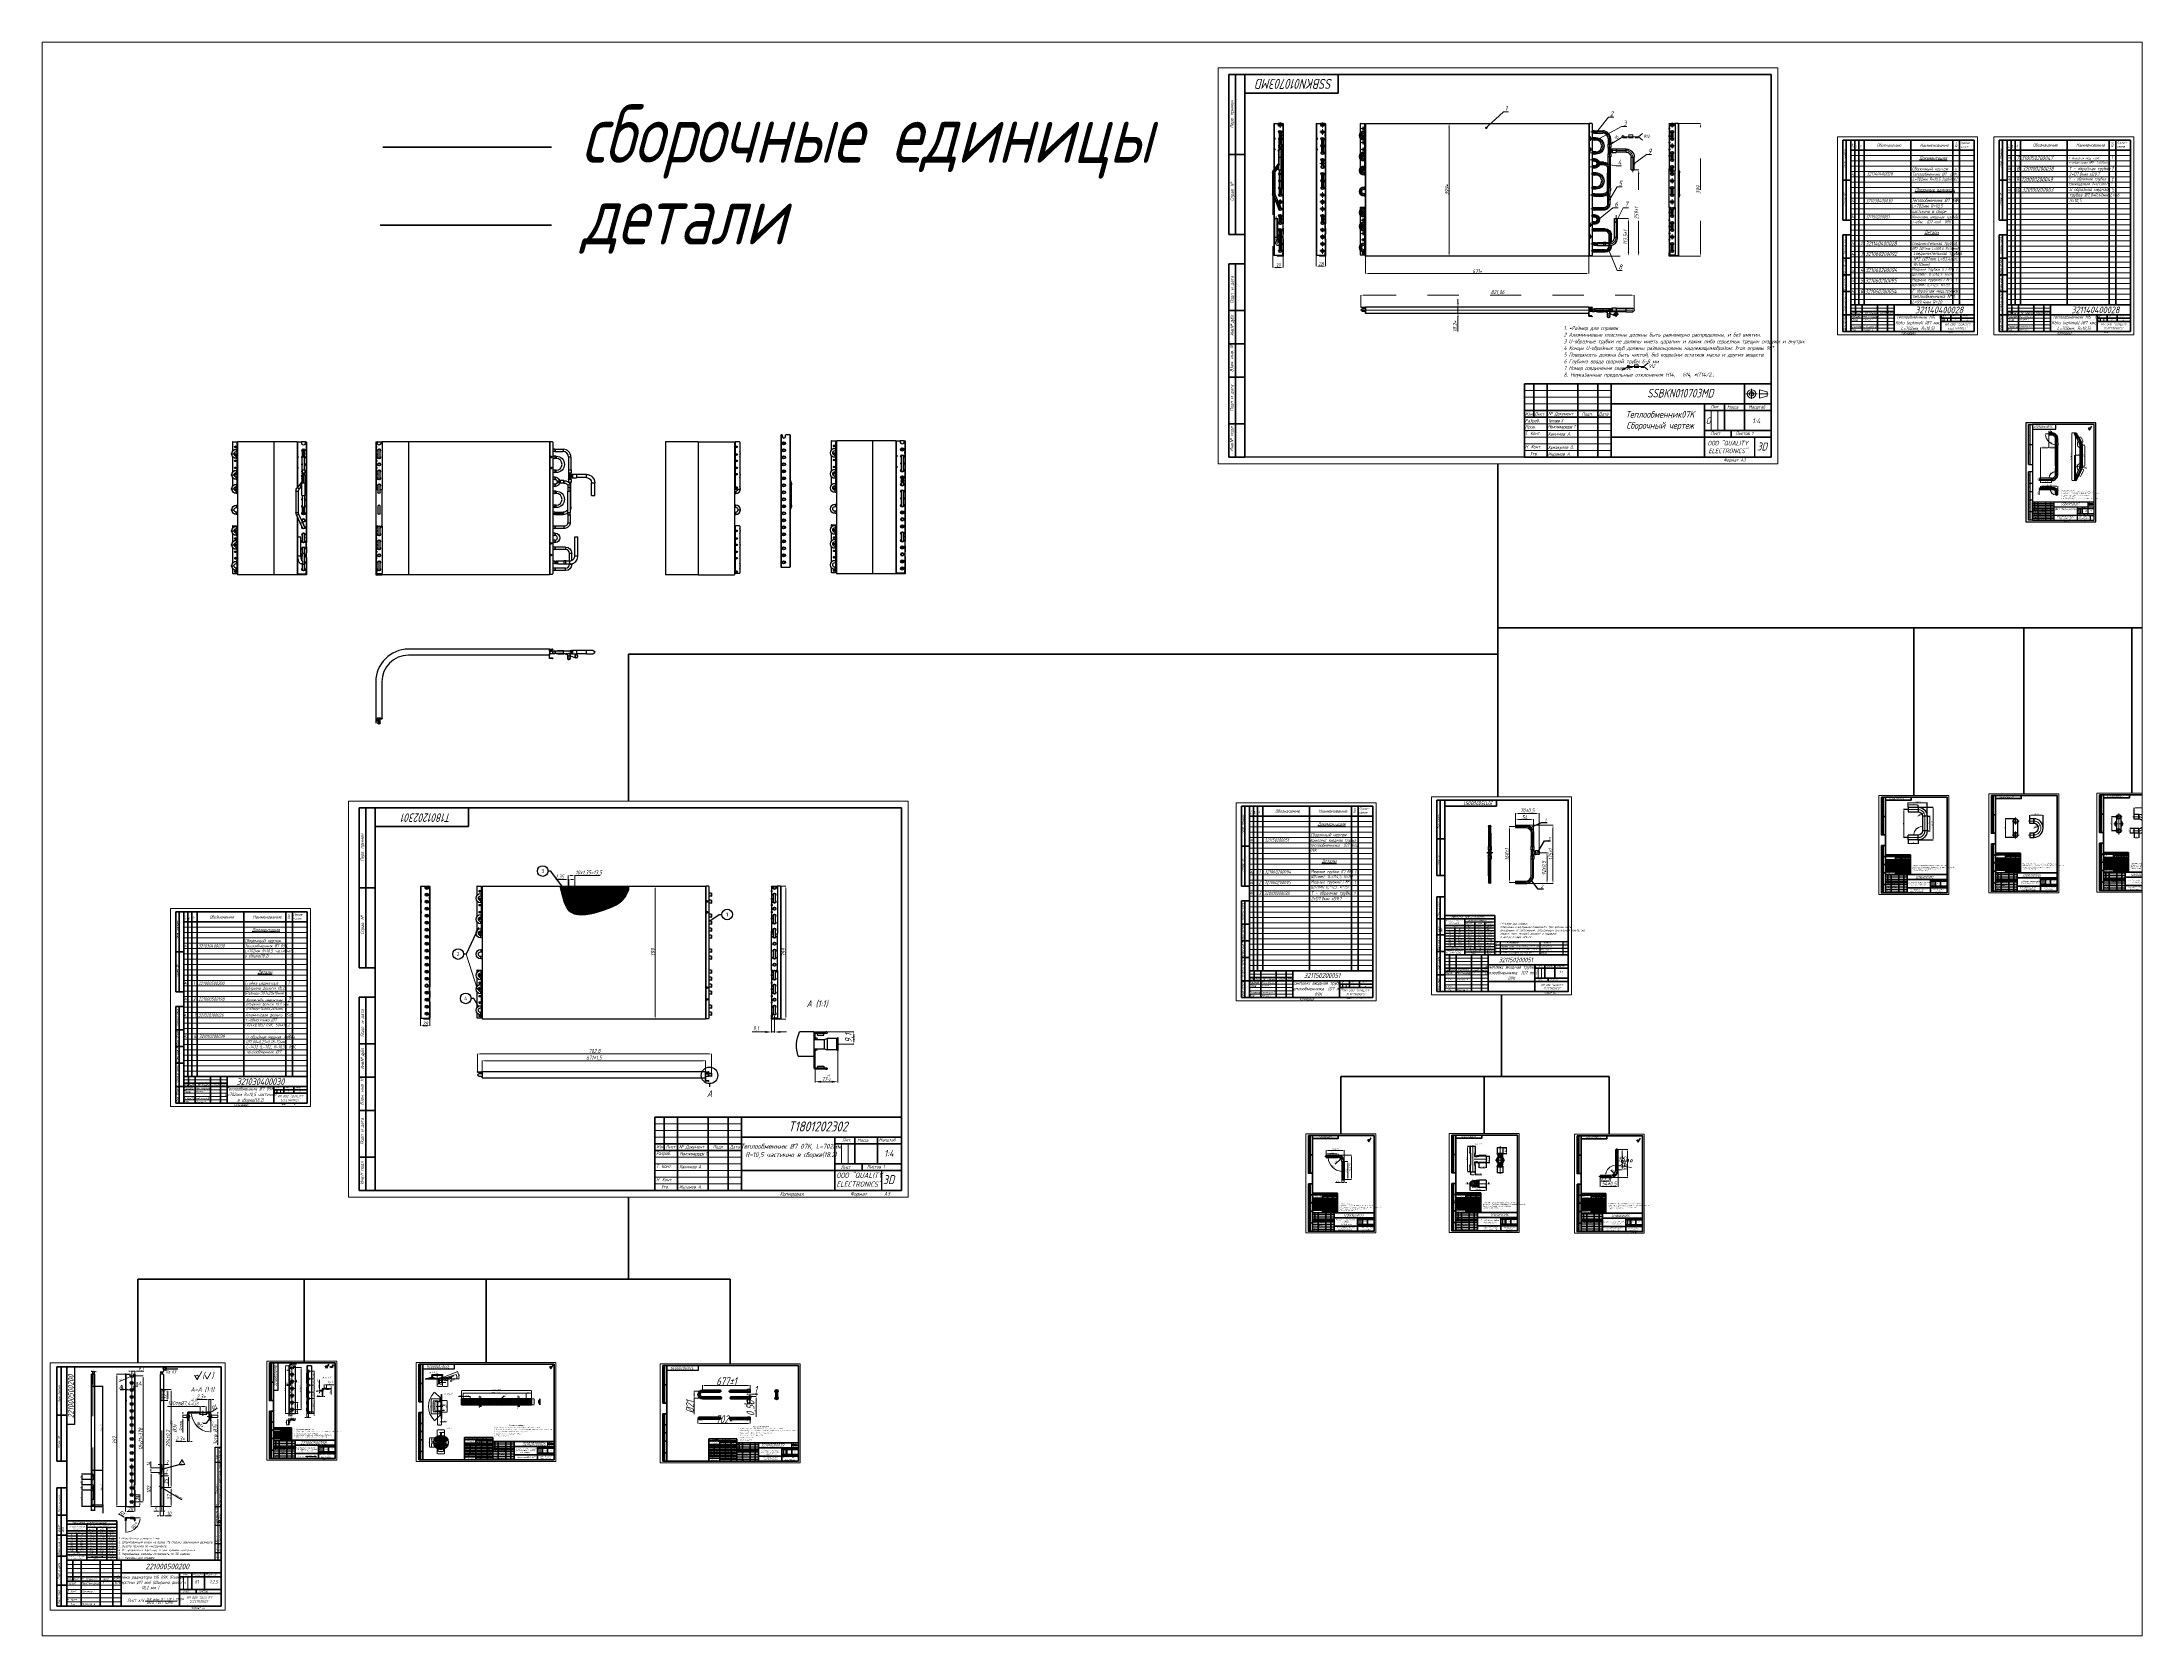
# Paper-space layout 'Лист1' of a CAD drawing. Header units: millimetres. Extents: x 26 to 231, y 20 to 176.
# The model-space entities are those that its viewports show. They can reach past a viewport. Long polylines and large blocks are cut down to what shows.
import ezdxf
from ezdxf import colors
from ezdxf.entities.mleader import LeaderData, LeaderLine
from ezdxf.enums import TextEntityAlignment as Align
from ezdxf.math import Vec2, Vec3

# ---------------------------------------------------------------- set-up
doc = ezdxf.new("R2010")
doc.units = ezdxf.units.MM
doc.header["$LTSCALE"] = 0.5
for name, pattern in [('CENTER', [0.6, 0.375, -0.075, 0.075, -0.075]), ('CENTER2', [28.575, 19.05, -3.175, 3.175, -3.175]), ('K5LT_BASIC', [0]), ('K5LT_THIN', [0]), ('осевая', [50.8, 31.75, -6.35, 6.35, -6.35])]:
    doc.linetypes.add(name, pattern=pattern)
for name, color, linetype, lineweight in [('0.25-STAMP', 7, 'Continuous', 25), ('0.3-STAMP', 7, 'Continuous', 30), ('MD_Annotation', 7, 'Continuous', 20), ('MD_Visible', 7, 'Continuous', 25), ('MD_Visible Narrow', 7, 'Continuous', 25), ('MD_Аннотация', 7, 'Continuous', 25), ('MD_Видимые', 7, 'Continuous', 25), ('MD_Видимые тонкие', 7, 'Continuous', 35), ('MD_Штриховка', 7, 'Continuous', 25)]:
    doc.layers.add(name, color=color, linetype=linetype, lineweight=lineweight)
for name, color, linetype in [('DIM', 4, 'Continuous'), ('DIMENSION', 1, 'Continuous'), ('layer 1', 7, 'Continuous'), ('Razmer', 7, 'Continuous'), ('Text', 7, 'Continuous'), ('Системный слой (1)', 255, 'Continuous')]:
    doc.layers.add(name, color=color, linetype=linetype)
doc.styles.add('A2', font='GOST_A.TTF', dxfattribs={"width": 0.955, "oblique": 15, "height": 12})
doc.styles.add('A4x2', font='GOST_A.TTF', dxfattribs={"width": 0.955, "oblique": 15, "height": 5.5})
doc.styles.add('Annotative', font='GOST_A.TTF', dxfattribs={"oblique": 15, "height": 2.2})
doc.styles.add('GOST type A', font='GOST_A.TTF', dxfattribs={"oblique": 15, "height": 4})
doc.styles.add('KTEXTSTYLE', font='GOST_A.TTF', dxfattribs={"width": 0.96, "oblique": 15, "height": 8})
doc.styles.add('MtXpl_Calibri', font='GOST_A.TTF', dxfattribs={"oblique": 15})
doc.styles.add('MtXpl_GOST_type_A', font='GOST_A.TTF')
doc.styles.add('SGBKN020122', font='GOST_A.TTF', dxfattribs={"width": 0.955, "oblique": 15, "height": 5})
doc.styles.add('SSBKN010703MD', font='GOST_A.TTF', dxfattribs={"width": 0.955, "oblique": 15, "height": 12})
doc.styles.get("Standard").update_dxf_attribs({"font": 'GOST_A.TTF', "oblique": 15})
doc.styles.add('Table text', font='GOST_A.TTF', dxfattribs={"oblique": 15, "height": 2.8})
doc.styles.add('Сечение', font='GOST_A.TTF', dxfattribs={"oblique": 15, "height": 4})
doc.dimstyles.new('A2', dxfattribs={"dimtxt": 12, "dimasz": 7, "dimexe": 0.1, "dimexo": 0, "dimtad": 1, "dimtxsty": 'A2', "dimcen": 2.5, "dimadec": 0, "dimazin": 0, "dimtfac": 1, "dimtmove": 0, "dimatfit": 3, "dimfxl": 1, "dimlwd": 5, "dimlwe": 5, "dimarcsym": 0})
doc.dimstyles.new('A4x1', dxfattribs={"dimtxt": 3.5, "dimasz": 2.5, "dimexe": 0.1, "dimexo": 0, "dimtad": 1, "dimtxsty": 'SSBKN010703MD', "dimcen": 2.5, "dimadec": 0, "dimazin": 0, "dimtfac": 1, "dimtmove": 0, "dimatfit": 3, "dimfxl": 1, "dimlwd": 9, "dimlwe": 9, "dimarcsym": 0})
doc.dimstyles.new('Annotative', dxfattribs={"dimscale": 0, "dimtxt": 5, "dimasz": 3, "dimexe": 0.1, "dimexo": 0.625, "dimtad": 1, "dimtxsty": 'Standard', "dimcen": 2.5, "dimclrd": 256, "dimclre": 256, "dimclrt": 256, "dimadec": 0, "dimazin": 0, "dimtfac": 1, "dimtmove": 0, "dimatfit": 3, "dimfxl": 1, "dimlwd": 5, "dimlwe": 5, "dimarcsym": 0})
doc.dimstyles.new('ISO-25', dxfattribs={"dimtxt": 12, "dimasz": 4.5, "dimexe": 0.5, "dimexo": 0.625, "dimtad": 1, "dimtxsty": 'A2', "dimcen": 2.5, "dimadec": 0, "dimazin": 0, "dimtfac": 1, "dimtmove": 0, "dimatfit": 3, "dimfxl": 1, "dimlwd": 9, "dimlwe": 9, "dimarcsym": 0})
doc.dimstyles.new('SGBKN020122', dxfattribs={"dimtxt": 5, "dimasz": 4, "dimexe": 0.1, "dimexo": 0, "dimtad": 1, "dimtxsty": 'SGBKN020122', "dimcen": 2.5, "dimadec": 0, "dimazin": 0, "dimtfac": 1, "dimtmove": 0, "dimatfit": 3, "dimfxl": 1, "dimlwd": 5, "dimlwe": 5, "dimarcsym": 0})
doc.dimstyles.new('SSBKN010703MD', dxfattribs={"dimtxt": 12, "dimasz": 12, "dimexe": 0.1, "dimexo": 0, "dimtad": 1, "dimtxsty": 'SSBKN010703MD', "dimcen": 2.5, "dimadec": 0, "dimazin": 0, "dimtfac": 1, "dimtmove": 0, "dimatfit": 3, "dimfxl": 1, "dimlwd": 9, "dimlwe": 9, "dimarcsym": 0})
doc.dimstyles.new('Table text', dxfattribs={"dimtxt": 5, "dimasz": 3.5, "dimexe": 0.025, "dimexo": 0.625, "dimtad": 1, "dimtxsty": 'Standard', "dimcen": 2.5, "dimadec": 0, "dimazin": 0, "dimtfac": 1, "dimtmove": 0, "dimatfit": 3, "dimfxl": 1, "dimlwd": 5, "dimlwe": 5, "dimarcsym": 0})
doc.dimstyles.new('Аннотативный', dxfattribs={"dimscale": 0, "dimtxt": 2.5, "dimasz": 2.5, "dimexe": 1.25, "dimexo": 0.625, "dimtad": 1, "dimtxsty": 'Standard', "dimcen": 2.5, "dimadec": 0, "dimazin": 0, "dimtfac": 1, "dimtmove": 0, "dimatfit": 3, "dimfxl": 1, "dimarcsym": 0})
doc.dimstyles.new('ГОСТ-1', dxfattribs={"dimtxt": 2.5, "dimasz": 3, "dimexe": 0.5, "dimexo": 0, "dimtad": 1, "dimzin": 0, "dimtxsty": 'Standard', "dimcen": 0.09, "dimadec": 0, "dimazin": 0, "dimtfac": 1, "dimtofl": 0, "dimtmove": 0, "dimatfit": 3, "dimfxl": 1, "dimtolj": 1, "dimtzin": 0, "dimlwd": 5, "dimarcsym": 0})
pattern_1 = [(45, (959693.4325, 989190.5062), (-2.245064, 2.245064), [])]

# ---------------------------------------------------------------- blocks, each defined once
blk = doc.blocks.new('*D8')
at = {"color": 0, "lineweight": 9, "transparency": 16777216}
for p, q in [((964697.4, 993132.1), (964697.4, 993080.5)), ((965368.4, 993132.1), (965368.4, 993080.5)), ((965356.4, 993080.6), (964709.4, 993080.6))]:
    blk.add_line(p, q, dxfattribs=at)
at = {"color": 0, "lineweight": 5, "transparency": 16777216}
for points in [[(964709.4, 993082.6), (964709.4, 993078.6), (964697.4, 993080.6)], [(965356.4, 993082.6), (965356.4, 993078.6), (965368.4, 993080.6)]]:
    blk.add_solid(points, dxfattribs=at)
at = {"layer": 'Defpoints', "color": 0, "lineweight": 5, "transparency": 16777216}
for p in [(964697.4, 993132.1), (965368.4, 993132.1), (964697.4, 993080.6)]:
    blk.add_point(p, dxfattribs=at)
at = {"color": 0, "lineweight": 5, "transparency": 16777216, "insert": (965032.9, 993087.2), "char_height": 12, "attachment_point": 5, "style": 'SSBKN010703MD'}
blk.add_mtext('671*', dxfattribs=at)
blk = doc.blocks.new('*D9')
at = {"color": 0, "lineweight": 9, "transparency": 16777216}
for p, q in [((964975.2, 992991.8), (964975.2, 993003.8)), ((965032.9, 992979.8), (964975.1, 992979.8)), ((965032.9, 992961.6), (964975.1, 992961.6)), ((964975.2, 992979.8), (964975.2, 992961.6)), ((964975.2, 992949.6), (964975.2, 992906.1))]:
    blk.add_line(p, q, dxfattribs=at)
at = {"color": 0, "lineweight": 5, "transparency": 16777216}
for points in [[(964973.2, 992991.8), (964977.2, 992991.8), (964975.2, 992979.8)], [(964973.2, 992949.6), (964977.2, 992949.6), (964975.2, 992961.6)]]:
    blk.add_solid(points, dxfattribs=at)
at = {"layer": 'Defpoints', "color": 0, "lineweight": 5, "transparency": 16777216}
for p in [(964975.2, 992961.6), (965032.9, 992979.8), (965032.9, 992961.6)]:
    blk.add_point(p, dxfattribs=at)
at = {"color": 0, "transparency": 16777216, "insert": (964967.7, 992921.9), "char_height": 12, "attachment_point": 5, "rotation": 90, "style": 'SSBKN010703MD'}
blk.add_mtext('18,2*', dxfattribs=at)
blk = doc.blocks.new('*D10')
at = {"color": 0, "lineweight": 9, "transparency": 16777216}
for p, q in [((964697.4, 993531.1), (964948.7, 993531.1)), ((964948.6, 993519.1), (964948.6, 993144.1)), ((964703.3, 993132.1), (964948.7, 993132.1))]:
    blk.add_line(p, q, dxfattribs=at)
at = {"color": 0, "transparency": 16777216}
for points in [[(964946.6, 993519.1), (964950.6, 993519.1), (964948.6, 993531.1)], [(964946.6, 993144.1), (964950.6, 993144.1), (964948.6, 993132.1)]]:
    blk.add_solid(points, dxfattribs=at)
at = {"layer": 'Defpoints', "color": 0, "transparency": 16777216}
for p in [(964697.4, 993531.1), (964703.3, 993132.1), (964948.6, 993132.1)]:
    blk.add_point(p, dxfattribs=at)
at = {"color": 0, "lineweight": 5, "transparency": 16777216, "insert": (964941.9, 993331.6), "char_height": 12, "attachment_point": 5, "rotation": 90, "style": 'SSBKN010703MD'}
blk.add_mtext('399*', dxfattribs=at)
blk = doc.blocks.new('*D11')
at = {"color": 0, "lineweight": 9, "transparency": 16777216}
for p, q in [((965146.8, 991421.7), (965128.6, 991421.7)), ((965129.6, 991412.7), (965129.6, 991262.7)), ((965146.8, 991253.7), (965128.6, 991253.7))]:
    blk.add_line(p, q, dxfattribs=at)
at = {"color": 0, "transparency": 16777216}
for points in [[(965128.1, 991412.7), (965131.1, 991412.7), (965129.6, 991421.7)], [(965128.1, 991262.7), (965131.1, 991262.7), (965129.6, 991253.7)]]:
    blk.add_solid(points, dxfattribs=at)
at = {"layer": 'Defpoints', "color": 0, "transparency": 16777216}
for p in [(965148.1, 991421.7), (965129.6, 991253.7), (965148.1, 991253.7)]:
    blk.add_point(p, dxfattribs=at)
at = {"color": 0, "lineweight": 5, "transparency": 16777216, "insert": (965122.4, 991337.7), "char_height": 12, "attachment_point": 5, "rotation": 90, "style": 'A2'}
blk.add_mtext('168%%P1', dxfattribs=at)
blk = doc.blocks.new('*D12')
at = {"color": 0, "lineweight": 9, "transparency": 16777216}
for p, q in [((965148.1, 991426.4), (965148.1, 991443.1)), ((965157.1, 991442.1), (965193.1, 991442.1)), ((965202.1, 991402.9), (965202.1, 991443.1))]:
    blk.add_line(p, q, dxfattribs=at)
at = {"color": 0, "transparency": 16777216}
for points in [[(965157.1, 991443.6), (965157.1, 991440.6), (965148.1, 991442.1)], [(965193.1, 991443.6), (965193.1, 991440.6), (965202.1, 991442.1)]]:
    blk.add_solid(points, dxfattribs=at)
at = {"layer": 'Defpoints', "color": 0, "transparency": 16777216}
for p in [(965148.1, 991425.2), (965202.1, 991442.1), (965202.1, 991401.7)]:
    blk.add_point(p, dxfattribs=at)
at = {"color": 0, "lineweight": 5, "transparency": 16777216, "insert": (965175.1, 991449.4), "char_height": 12, "attachment_point": 5, "style": 'A2'}
blk.add_mtext('54', dxfattribs=at)
blk = doc.blocks.new('*D13')
at = {"color": 0, "lineweight": 9, "transparency": 16777216}
for p, q in [((965179.8, 991425.2), (965261.3, 991425.2)), ((965260.3, 991416.2), (965260.3, 991259.2)), ((965179.8, 991250.2), (965261.3, 991250.2))]:
    blk.add_line(p, q, dxfattribs=at)
at = {"color": 0, "transparency": 16777216}
for points in [[(965258.8, 991416.2), (965261.8, 991416.2), (965260.3, 991425.2)], [(965258.8, 991259.2), (965261.8, 991259.2), (965260.3, 991250.2)]]:
    blk.add_solid(points, dxfattribs=at)
at = {"layer": 'Defpoints', "color": 0, "transparency": 16777216}
for p in [(965178.6, 991425.2), (965178.6, 991250.2), (965260.3, 991250.2)]:
    blk.add_point(p, dxfattribs=at)
at = {"color": 0, "lineweight": 5, "transparency": 16777216, "insert": (965253, 991337.7), "char_height": 12, "attachment_point": 5, "rotation": 90, "style": 'A2'}
blk.add_mtext('175%%P1', dxfattribs=at)
blk = doc.blocks.new('*D14')
at = {"color": 0, "lineweight": 9, "transparency": 16777216}
for p, q in [((965219.8, 991342.7), (965243.4, 991342.7)), ((965242.4, 991333.7), (965242.4, 991259.2)), ((965179.8, 991250.2), (965243.4, 991250.2))]:
    blk.add_line(p, q, dxfattribs=at)
at = {"color": 0, "transparency": 16777216}
for points in [[(965240.9, 991333.7), (965243.9, 991333.7), (965242.4, 991342.7)], [(965240.9, 991259.2), (965243.9, 991259.2), (965242.4, 991250.2)]]:
    blk.add_solid(points, dxfattribs=at)
at = {"layer": 'Defpoints', "color": 0, "transparency": 16777216}
for p in [(965218.6, 991342.7), (965178.6, 991250.2), (965242.4, 991250.2)]:
    blk.add_point(p, dxfattribs=at)
at = {"color": 0, "lineweight": 5, "transparency": 16777216, "insert": (965234.3, 991296.4), "char_height": 12, "attachment_point": 5, "rotation": 90, "style": 'A2'}
blk.add_mtext('92%%P0,5', dxfattribs=at)
blk = doc.blocks.new('*D15')
at = {"color": 0, "lineweight": 9, "transparency": 16777216}
for p, q in [((965148.1, 991419.4), (965148.1, 991461.2)), ((965209.6, 991460.2), (965157.1, 991460.2)), ((965218.6, 991349.5), (965218.6, 991461.2))]:
    blk.add_line(p, q, dxfattribs=at)
at = {"color": 0, "transparency": 16777216}
for points in [[(965157.1, 991461.7), (965157.1, 991458.7), (965148.1, 991460.2)], [(965209.6, 991461.7), (965209.6, 991458.7), (965218.6, 991460.2)]]:
    blk.add_solid(points, dxfattribs=at)
at = {"layer": 'Defpoints', "color": 0, "transparency": 16777216}
for p in [(965148.1, 991460.2), (965148.1, 991418.2), (965218.6, 991348.2)]:
    blk.add_point(p, dxfattribs=at)
at = {"color": 0, "lineweight": 5, "transparency": 16777216, "insert": (965183.3, 991468.4), "char_height": 12, "width": 21.965, "attachment_point": 5, "style": 'A2'}
blk.add_mtext('70%%P0,5', dxfattribs=at)
blk = doc.blocks.new('*D16')
at = {"color": 0, "lineweight": 9, "transparency": 16777216}
for p, q in [((965401.7, 990374.2), (965401.7, 990340.3)), ((965406.2, 990340.8), (965451.2, 990340.8)), ((965455.7, 990390.7), (965455.7, 990340.3))]:
    blk.add_line(p, q, dxfattribs=at)
at = {"color": 0, "transparency": 16777216}
for points in [[(965406.2, 990341.6), (965406.2, 990340.1), (965401.7, 990340.8)], [(965451.2, 990341.6), (965451.2, 990340.1), (965455.7, 990340.8)]]:
    blk.add_solid(points, dxfattribs=at)
at = {"layer": 'Defpoints', "color": 0, "transparency": 16777216}
for p in [(965401.7, 990374.8), (965455.7, 990391.3), (965455.7, 990340.8)]:
    blk.add_point(p, dxfattribs=at)
at = {"color": 0, "lineweight": 5, "transparency": 16777216, "insert": (965428.7, 990348.4), "char_height": 12, "attachment_point": 5, "style": 'A2'}
blk.add_mtext('54%%P0,5', dxfattribs=at)
blk = doc.blocks.new('*D17')
at = {"color": 0, "lineweight": 9, "transparency": 16777216}
for p, q in [((965401.7, 990367.2), (965401.7, 990356.6)), ((965427.7, 990357.1), (965406.2, 990357.1)), ((965432.2, 990367.2), (965432.2, 990356.6))]:
    blk.add_line(p, q, dxfattribs=at)
at = {"color": 0, "transparency": 16777216}
for points in [[(965406.2, 990357.9), (965406.2, 990356.4), (965401.7, 990357.1)], [(965427.7, 990357.9), (965427.7, 990356.4), (965432.2, 990357.1)]]:
    blk.add_solid(points, dxfattribs=at)
at = {"layer": 'Defpoints', "color": 0, "transparency": 16777216}
for p in [(965401.7, 990367.8), (965401.7, 990357.1), (965432.2, 990367.8)]:
    blk.add_point(p, dxfattribs=at)
at = {"color": 0, "lineweight": 5, "transparency": 16777216, "insert": (965417, 990364.7), "char_height": 12, "attachment_point": 5, "style": 'A2'}
blk.add_mtext('35,5', dxfattribs=at)
blk = doc.blocks.new('*D18')
at = {"color": 0, "lineweight": 9, "transparency": 16777216}
for p, q in [((965452.9, 990452.3), (965468.3, 990452.3)), ((965467.8, 990395.8), (965467.8, 990447.8)), ((965452.9, 990391.3), (965468.3, 990391.3))]:
    blk.add_line(p, q, dxfattribs=at)
at = {"color": 0, "transparency": 16777216}
for points in [[(965467, 990447.8), (965468.5, 990447.8), (965467.8, 990452.3)], [(965467, 990395.8), (965468.5, 990395.8), (965467.8, 990391.3)]]:
    blk.add_solid(points, dxfattribs=at)
at = {"layer": 'Defpoints', "color": 0, "transparency": 16777216}
for p in [(965452.2, 990452.3), (965467.8, 990452.3), (965452.2, 990391.3)]:
    blk.add_point(p, dxfattribs=at)
at = {"color": 0, "lineweight": 5, "transparency": 16777216, "insert": (965461.2, 990421.8), "char_height": 12, "attachment_point": 5, "rotation": 90, "style": 'A2'}
blk.add_mtext('64', dxfattribs=at)
blk = doc.blocks.new('*D19')
at = {"color": 0, "lineweight": 9, "transparency": 16777216}
for p, q in [((965452.9, 990452.3), (965485, 990452.3)), ((965484.5, 990372.3), (965484.5, 990447.8)), ((965432.9, 990367.8), (965485, 990367.8))]:
    blk.add_line(p, q, dxfattribs=at)
at = {"color": 0, "transparency": 16777216}
for points in [[(965483.7, 990447.8), (965485.2, 990447.8), (965484.5, 990452.3)], [(965483.7, 990372.3), (965485.2, 990372.3), (965484.5, 990367.8)]]:
    blk.add_solid(points, dxfattribs=at)
at = {"layer": 'Defpoints', "color": 0, "transparency": 16777216}
for p in [(965452.2, 990452.3), (965484.5, 990452.3), (965432.2, 990367.8)]:
    blk.add_point(p, dxfattribs=at)
at = {"color": 0, "lineweight": 5, "transparency": 16777216, "insert": (965477, 990410.1), "char_height": 12, "attachment_point": 5, "rotation": 90, "style": 'A2'}
blk.add_mtext('82%%P0,5', dxfattribs=at)
blk = doc.blocks.new('*D20')
at = {"color": 0, "lineweight": 9, "transparency": 16777216}
blk.add_line((965453.2, 990404.5), (965495.8, 990398.1), dxfattribs=at)
for start, end in [(98.59019, 171.40981), (81.40981, 90)]:
    blk.add_arc((965448.7, 990374.8), 30, start, end, dxfattribs=at)
at = {"color": 0, "transparency": 16777216}
for points in [[(965444.2, 990405.3), (965444.3, 990403.8), (965448.7, 990404.8)], [(965419.8, 990379.2), (965418.3, 990379.3), (965418.7, 990374.8)]]:
    blk.add_solid(points, dxfattribs=at)
at = {"layer": 'Defpoints', "color": 0, "transparency": 16777216}
for p in [(965448.7, 990452.3), (965401.7, 990374.8), (965422.7, 990389.8), (965432.2, 990374.8), (965448.7, 990391.3)]:
    blk.add_point(p, dxfattribs=at)
at = {"color": 0, "lineweight": 5, "transparency": 16777216, "insert": (965476.4, 990413.8), "char_height": 12, "attachment_point": 5, "rotation": 351.40981, "style": 'A2'}
blk.add_mtext('{\\H2x;90°}', dxfattribs=at)
blk = doc.blocks.new('*D21')
at = {"color": 0, "lineweight": 5, "transparency": 16777216}
blk.add_line((965433.9, 990389.8), (965444.4, 990380.2), dxfattribs=at)
at = {"color": 0, "transparency": 16777216}
blk.add_solid([(965444.8, 990380.6), (965444, 990379.7), (965447, 990377.8)], dxfattribs=at)
at = {"layer": 'Defpoints', "color": 0, "transparency": 16777216}
for p in [(965432.2, 990391.3), (965447, 990377.8)]:
    blk.add_point(p, dxfattribs=at)
at = {"color": 0, "lineweight": 5, "transparency": 16777216, "insert": (965439.7, 990388.7), "char_height": 5, "attachment_point": 5, "rotation": 317.5434}
blk.add_mtext('R15', dxfattribs=at)
blk = doc.blocks.new('*D22')
at = {"color": 0, "lineweight": -2, "transparency": 16777216}
for p, q in [((966326.4, 991479.2), (966326.4, 991493.2)), ((966383.4, 991452.2), (966383.4, 991493.2))]:
    blk.add_line(p, q, dxfattribs=at)
at = {"color": 0, "lineweight": 5, "transparency": 16777216}
blk.add_line((966329.4, 991492.7), (966380.4, 991492.7), dxfattribs=at)
at = {"color": 0, "transparency": 16777216}
for points in [[(966329.4, 991493.2), (966329.4, 991492.2), (966326.4, 991492.7)], [(966380.4, 991493.2), (966380.4, 991492.2), (966383.4, 991492.7)]]:
    blk.add_solid(points, dxfattribs=at)
at = {"layer": 'Defpoints', "color": 0, "transparency": 16777216}
for p in [(966326.4, 991479.2), (966383.4, 991492.7), (966383.4, 991452.2)]:
    blk.add_point(p, dxfattribs=at)
at = {"color": 0, "lineweight": 5, "transparency": 16777216, "insert": (966354.9, 991495.4), "char_height": 3.5, "attachment_point": 5}
blk.add_mtext('\\A1;38,5%%P0,5', dxfattribs=at)
blk = doc.blocks.new('*D23')
at = {"color": 0, "lineweight": -2, "transparency": 16777216}
for p, q in [((966356.4, 991479.2), (966401.7, 991479.2)), ((966356.4, 991381.2), (966401.7, 991381.2))]:
    blk.add_line(p, q, dxfattribs=at)
at = {"color": 0, "lineweight": 5, "transparency": 16777216}
blk.add_line((966401.2, 991476.2), (966401.2, 991384.2), dxfattribs=at)
at = {"color": 0, "transparency": 16777216}
for points in [[(966400.7, 991476.2), (966401.7, 991476.2), (966401.2, 991479.2)], [(966400.7, 991384.2), (966401.7, 991384.2), (966401.2, 991381.2)]]:
    blk.add_solid(points, dxfattribs=at)
at = {"layer": 'Defpoints', "color": 0, "transparency": 16777216}
for p in [(966356.4, 991479.2), (966356.4, 991381.2), (966401.2, 991381.2)]:
    blk.add_point(p, dxfattribs=at)
at = {"color": 0, "lineweight": 5, "transparency": 16777216, "insert": (966398.5, 991430.2), "char_height": 3.5, "attachment_point": 5, "rotation": 90}
blk.add_mtext('\\A1;49%%P0,5', dxfattribs=at)
blk = doc.blocks.new('*D24')
at = {"color": 0, "lineweight": -2, "transparency": 16777216}
for p, q in [((966326.4, 991472.2), (966312.5, 991472.2)), ((966326.4, 991388.2), (966312.5, 991388.2))]:
    blk.add_line(p, q, dxfattribs=at)
at = {"color": 0, "lineweight": 5, "transparency": 16777216}
blk.add_line((966313, 991469.2), (966313, 991391.2), dxfattribs=at)
at = {"color": 0, "transparency": 16777216}
for points in [[(966312.5, 991469.2), (966313.5, 991469.2), (966313, 991472.2)], [(966312.5, 991391.2), (966313.5, 991391.2), (966313, 991388.2)]]:
    blk.add_solid(points, dxfattribs=at)
at = {"layer": 'Defpoints', "color": 0, "transparency": 16777216}
for p in [(966326.4, 991472.2), (966313, 991388.2), (966326.4, 991388.2)]:
    blk.add_point(p, dxfattribs=at)
at = {"color": 0, "lineweight": 5, "transparency": 16777216, "insert": (966310.6, 991430.2), "char_height": 3.5, "attachment_point": 5, "rotation": 90}
blk.add_mtext('\\A1;42', dxfattribs=at)
blk = doc.blocks.new('*D25')
at = {"color": 0, "lineweight": -2, "transparency": 16777216}
for p, q in [((966383.4, 991452.2), (966392.4, 991452.2)), ((966383.4, 991408.2), (966392.4, 991408.2))]:
    blk.add_line(p, q, dxfattribs=at)
at = {"color": 0, "lineweight": 5, "transparency": 16777216}
blk.add_line((966391.9, 991449.2), (966391.9, 991411.2), dxfattribs=at)
at = {"color": 0, "transparency": 16777216}
for points in [[(966391.4, 991449.2), (966392.4, 991449.2), (966391.9, 991452.2)], [(966391.4, 991411.2), (966392.4, 991411.2), (966391.9, 991408.2)]]:
    blk.add_solid(points, dxfattribs=at)
at = {"layer": 'Defpoints', "color": 0, "transparency": 16777216}
for p in [(966383.4, 991452.2), (966383.4, 991408.2), (966391.9, 991408.2)]:
    blk.add_point(p, dxfattribs=at)
at = {"color": 0, "lineweight": 5, "transparency": 16777216, "insert": (966389.6, 991430.2), "char_height": 3.5, "attachment_point": 5, "rotation": 90}
blk.add_mtext('\\A1;22', dxfattribs=at)
blk = doc.blocks.new('*D26')
at = {"color": 0, "lineweight": -2, "transparency": 16777216}
for p, q in [((966326.4, 991381.2), (966326.4, 991369.8)), ((966356.4, 991381.2), (966356.4, 991369.8))]:
    blk.add_line(p, q, dxfattribs=at)
at = {"color": 0, "lineweight": 5, "transparency": 16777216}
blk.add_line((966353.4, 991370.3), (966329.4, 991370.3), dxfattribs=at)
at = {"color": 0, "transparency": 16777216}
for points in [[(966329.4, 991370.8), (966329.4, 991369.8), (966326.4, 991370.3)], [(966353.4, 991370.8), (966353.4, 991369.8), (966356.4, 991370.3)]]:
    blk.add_solid(points, dxfattribs=at)
at = {"layer": 'Defpoints', "color": 0, "transparency": 16777216}
for p in [(966326.4, 991381.2), (966326.4, 991370.3), (966356.4, 991381.2)]:
    blk.add_point(p, dxfattribs=at)
at = {"color": 0, "lineweight": 5, "transparency": 16777216, "insert": (966341.4, 991372.7), "char_height": 3.5, "attachment_point": 5}
blk.add_mtext('\\A1;25', dxfattribs=at)
blk = doc.blocks.new('*D27')
at = {"color": 0, "lineweight": -2, "transparency": 16777216}
for p, q in [((966326.4, 991479.2), (966326.4, 991486.5)), ((966356.4, 991479.2), (966356.4, 991486.5))]:
    blk.add_line(p, q, dxfattribs=at)
at = {"color": 0, "lineweight": 5, "transparency": 16777216}
blk.add_line((966329.4, 991486), (966353.4, 991486), dxfattribs=at)
at = {"color": 0, "transparency": 16777216}
for points in [[(966329.4, 991486.5), (966329.4, 991485.5), (966326.4, 991486)], [(966353.4, 991486.5), (966353.4, 991485.5), (966356.4, 991486)]]:
    blk.add_solid(points, dxfattribs=at)
at = {"layer": 'Defpoints', "color": 0, "transparency": 16777216}
for p in [(966326.4, 991479.2), (966356.4, 991486), (966356.4, 991479.2)]:
    blk.add_point(p, dxfattribs=at)
at = {"color": 0, "lineweight": 5, "transparency": 16777216, "insert": (966341.4, 991488.4), "char_height": 3.5, "attachment_point": 5}
blk.add_mtext('\\A1;25', dxfattribs=at)
blk = doc.blocks.new('*D28')
at = {"color": 0, "lineweight": 5, "transparency": 16777216}
blk.add_arc((966369.4, 991395.2), 26.3, 96.52924, 173.47076, dxfattribs=at)
at = {"color": 0, "transparency": 16777216}
for points in [[(966366.4, 991421.9), (966366.5, 991420.9), (966369.4, 991421.5)], [(966343.8, 991398.2), (966342.8, 991398.2), (966343.1, 991395.2)]]:
    blk.add_solid(points, dxfattribs=at)
at = {"layer": 'Defpoints', "color": 0, "transparency": 16777216}
for p in [(966346.6, 991408.4), (966369.4, 991452.2), (966369.4, 991408.2), (966326.4, 991395.2), (966356.4, 991395.2)]:
    blk.add_point(p, dxfattribs=at)
at = {"color": 0, "lineweight": 5, "transparency": 16777216, "insert": (966349.1, 991415.5), "char_height": 3.5, "attachment_point": 5, "rotation": 45}
blk.add_mtext('\\A1;90°', dxfattribs=at)
blk = doc.blocks.new('*D30')
at = {"color": 0, "lineweight": 9, "transparency": 16777216}
for p, q in [((962914.4, 990841.2), (962914.4, 990802.9)), ((962923.5, 990852.7), (962923.5, 990802.9)), ((962896.4, 990804.9), (962857.1, 990804.9)), ((962923.5, 990804.9), (962914.4, 990804.9)), ((962941.5, 990804.9), (962959.5, 990804.9))]:
    blk.add_line(p, q, dxfattribs=at)
at = {"color": 0, "transparency": 16777216}
for points in [[(962896.4, 990807.9), (962896.4, 990801.9), (962914.4, 990804.9)], [(962941.5, 990807.9), (962941.5, 990801.9), (962923.5, 990804.9)]]:
    blk.add_solid(points, dxfattribs=at)
at = {"layer": 'Defpoints', "color": 0, "transparency": 16777216}
for p in [(962914.4, 990843.7), (962923.5, 990855.2), (962914.4, 990804.9)]:
    blk.add_point(p, dxfattribs=at)
at = {"color": 0, "lineweight": 5, "transparency": 16777216, "insert": (962867.7, 990814.3), "char_height": 12, "attachment_point": 5, "style": 'A2'}
blk.add_mtext('9,1', dxfattribs=at)
blk = doc.blocks.new('*D31')
at = {"color": 0, "lineweight": 9, "transparency": 16777216}
for p, q in [((963045.5, 990746), (963045.5, 990653.6)), ((963113.5, 990766), (963113.5, 990653.6)), ((963063.5, 990655.6), (963095.5, 990655.6))]:
    blk.add_line(p, q, dxfattribs=at)
at = {"color": 0, "transparency": 16777216}
for points in [[(963063.5, 990658.6), (963063.5, 990652.6), (963045.5, 990655.6)], [(963095.5, 990658.6), (963095.5, 990652.6), (963113.5, 990655.6)]]:
    blk.add_solid(points, dxfattribs=at)
at = {"layer": 'Defpoints', "color": 0, "transparency": 16777216}
for p in [(963045.5, 990748.5), (963113.5, 990768.5), (963113.5, 990655.6)]:
    blk.add_point(p, dxfattribs=at)
at = {"color": 0, "lineweight": 5, "transparency": 16777216, "insert": (963079.5, 990667.9), "char_height": 12, "attachment_point": 5, "style": 'A2'}
blk.add_mtext('17{\\H0.7x;\\S+1^ -2;}', dxfattribs=at)
blk = doc.blocks.new('_TagCircle')
at = {"color": 0, "linetype": 'ByBlock', "lineweight": -2, "transparency": 16777216}
blk.add_circle((0, 0), 4, dxfattribs=at)
at = {"color": 0, "transparency": 16777216}
blk.add_attdef('TAGNUMBER', text='', height=3, dxfattribs=at).set_placement((0, -1.5), align=Align.CENTER)
blk = doc.blocks.new('CustomObjectsInViewport1_0')
at = {"layer": 'MD_Annotation', "linetype": 'Continuous', "lineweight": 25}
blk.add_line((1083.9, 359.4), (1083.9, 349.4), dxfattribs=at)
blk.add_circle((1083.9, 384.3), 24.9, dxfattribs=at)
at = {"layer": 'MD_Annotation', "linetype": 'Continuous', "insert": (1083.9, 329.4), "char_height": 20, "attachment_point": 5}
blk.add_mtext('A', dxfattribs=at)
blk = doc.blocks.new('_Oblique')
at = {"color": 0, "linetype": 'ByBlock', "lineweight": -2}
blk.add_line((-0.5, -0.5), (0.5, 0.5), dxfattribs=at)
blk = doc.blocks.new('*D38')
at = {"color": 0, "lineweight": 9, "transparency": 16777216}
for p, q in [((962707.5, 989727.5), (962682.1, 989727.5)), ((962707.5, 989706.5), (962682.1, 989706.5)), ((962682.6, 989723), (962682.6, 989711)), ((962682.6, 989706.5), (962682.6, 989657.9))]:
    blk.add_line(p, q, dxfattribs=at)
at = {"color": 0, "transparency": 16777216}
for points in [[(962681.8, 989723), (962683.3, 989723), (962682.6, 989727.5)], [(962681.8, 989711), (962683.3, 989711), (962682.6, 989706.5)]]:
    blk.add_solid(points, dxfattribs=at)
at = {"layer": 'Defpoints', "color": 0, "transparency": 16777216}
for p in [(962682.6, 989706.5), (962708.1, 989727.5), (962708.1, 989706.5)]:
    blk.add_point(p, dxfattribs=at)
at = {"color": 0, "lineweight": 5, "transparency": 16777216, "insert": (962669.9, 989680), "char_height": 12, "attachment_point": 5, "rotation": 90, "style": 'A2'}
blk.add_mtext('{\\H2x;%%C21}', dxfattribs=at)
blk = doc.blocks.new('*D39')
at = {"color": 0, "lineweight": 9, "transparency": 16777216}
for p, q in [((962708.1, 989731.7), (962708.1, 989744.7)), ((962712.6, 989744.2), (962846.1, 989744.2)), ((962850.6, 989732.3), (962850.6, 989744.7))]:
    blk.add_line(p, q, dxfattribs=at)
at = {"color": 0, "transparency": 16777216}
for points in [[(962712.6, 989744.9), (962712.6, 989743.4), (962708.1, 989744.2)], [(962846.1, 989744.9), (962846.1, 989743.4), (962850.6, 989744.2)]]:
    blk.add_solid(points, dxfattribs=at)
at = {"layer": 'Defpoints', "color": 0, "transparency": 16777216}
for p in [(962708.1, 989731), (962850.6, 989744.2), (962850.6, 989731.7)]:
    blk.add_point(p, dxfattribs=at)
at = {"color": 0, "lineweight": 5, "transparency": 16777216, "insert": (962779.4, 989756.8), "char_height": 12, "attachment_point": 5, "style": 'A2'}
blk.add_mtext('{\\H2x;677%%P1}', dxfattribs=at)
blk = doc.blocks.new('*D40')
at = {"color": 0, "lineweight": 9, "transparency": 16777216}
for p, q in [((962694.1, 989644.5), (962694.1, 989629.8)), ((962698.6, 989630.3), (962846.1, 989630.3)), ((962850.6, 989639.6), (962850.6, 989629.8))]:
    blk.add_line(p, q, dxfattribs=at)
at = {"color": 0, "transparency": 16777216}
for points in [[(962698.6, 989631), (962698.6, 989629.5), (962694.1, 989630.3)], [(962846.1, 989631), (962846.1, 989629.5), (962850.6, 989630.3)]]:
    blk.add_solid(points, dxfattribs=at)
at = {"layer": 'Defpoints', "color": 0, "transparency": 16777216}
for p in [(962694.1, 989645.2), (962850.6, 989640.2), (962850.6, 989630.3)]:
    blk.add_point(p, dxfattribs=at)
at = {"color": 0, "lineweight": 5, "transparency": 16777216, "insert": (962772.7, 989642.9), "char_height": 12, "attachment_point": 5, "style": 'A2'}
blk.add_mtext('{\\H2x;702*}', dxfattribs=at)
blk = doc.blocks.new('*D41')
at = {"color": 0, "lineweight": 9, "transparency": 16777216}
for p, q in [((962838.1, 989688.8), (962833.6, 989688.8)), ((962842.6, 989701.5), (962842.6, 989688.3)), ((962849.6, 989688.8), (962842.6, 989688.8)), ((962849.6, 989701.5), (962849.6, 989688.3)), ((962854.1, 989688.8), (962858.6, 989688.8))]:
    blk.add_line(p, q, dxfattribs=at)
at = {"color": 0, "transparency": 16777216}
for points in [[(962838.1, 989689.6), (962838.1, 989688.1), (962842.6, 989688.8)], [(962854.1, 989689.6), (962854.1, 989688.1), (962849.6, 989688.8)]]:
    blk.add_solid(points, dxfattribs=at)
at = {"layer": 'Defpoints', "color": 0, "transparency": 16777216}
for p in [(962842.6, 989702.1), (962842.6, 989688.8), (962849.6, 989702.1)]:
    blk.add_point(p, dxfattribs=at)
at = {"color": 0, "lineweight": 5, "transparency": 16777216, "insert": (962846.1, 989701.4), "char_height": 12, "attachment_point": 5, "style": 'A2'}
blk.add_mtext('{\\H2x;7}', dxfattribs=at)
blk = doc.blocks.new('*D64')
at = {"color": 0, "lineweight": 9, "ltscale": 20, "transparency": 16777216}
for p, q in [((961088.6, 989437.7), (961113, 989437.7)), ((961112.5, 989385.2), (961112.5, 989433.2)), ((961085.2, 989380.7), (961113, 989380.7))]:
    blk.add_line(p, q, dxfattribs=at)
at = {"color": 0, "ltscale": 20, "transparency": 16777216}
for points in [[(961111.8, 989433.2), (961113.3, 989433.2), (961112.5, 989437.7)], [(961111.8, 989385.2), (961113.3, 989385.2), (961112.5, 989380.7)]]:
    blk.add_solid(points, dxfattribs=at)
at = {"layer": 'Defpoints', "color": 0, "ltscale": 20, "transparency": 16777216}
for p in [(961087.9, 989437.7), (961112.5, 989437.7), (961084.6, 989380.7)]:
    blk.add_point(p, dxfattribs=at)
at = {"color": 0, "lineweight": 5, "ltscale": 20, "transparency": 16777216, "insert": (961105.9, 989409.2), "char_height": 12, "attachment_point": 5, "rotation": 90, "style": 'A2'}
blk.add_mtext('57', dxfattribs=at)
blk = doc.blocks.new('*D65')
at = {"color": 0, "lineweight": 9, "ltscale": 20, "transparency": 16777216}
for p, q in [((961094.8, 989731.7), (961113.1, 989731.7)), ((961112.6, 989442.2), (961112.6, 989727.2)), ((961086.7, 989437.7), (961113.1, 989437.7))]:
    blk.add_line(p, q, dxfattribs=at)
at = {"color": 0, "ltscale": 20, "transparency": 16777216}
for points in [[(961111.9, 989727.2), (961113.4, 989727.2), (961112.6, 989731.7)], [(961111.9, 989442.2), (961113.4, 989442.2), (961112.6, 989437.7)]]:
    blk.add_solid(points, dxfattribs=at)
at = {"layer": 'Defpoints', "color": 0, "ltscale": 20, "transparency": 16777216}
for p in [(961094.2, 989731.7), (961112.6, 989731.7), (961086, 989437.7)]:
    blk.add_point(p, dxfattribs=at)
at = {"color": 0, "lineweight": 5, "ltscale": 20, "transparency": 16777216, "insert": (961105.1, 989584.7), "char_height": 12, "attachment_point": 5, "rotation": 90, "style": 'A2'}
blk.add_mtext('294%%P0,2', dxfattribs=at)
blk = doc.blocks.new('*D66')
at = {"color": 0, "lineweight": 9, "ltscale": 20, "transparency": 16777216}
for p, q in [((961079.6, 989432.4), (961079.6, 989366.5)), ((961084.6, 989432.4), (961084.6, 989366.5)), ((961075.1, 989367), (961061.2, 989367)), ((961084.6, 989367), (961079.6, 989367)), ((961089.1, 989367), (961093.6, 989367))]:
    blk.add_line(p, q, dxfattribs=at)
at = {"color": 0, "ltscale": 20, "transparency": 16777216}
for points in [[(961075.1, 989367.8), (961075.1, 989366.3), (961079.6, 989367)], [(961089.1, 989367.8), (961089.1, 989366.3), (961084.6, 989367)]]:
    blk.add_solid(points, dxfattribs=at)
at = {"layer": 'Defpoints', "color": 0, "ltscale": 20, "transparency": 16777216}
for p in [(961079.6, 989433), (961084.6, 989433), (961079.6, 989367)]:
    blk.add_point(p, dxfattribs=at)
at = {"color": 0, "lineweight": 5, "ltscale": 20, "transparency": 16777216, "insert": (961065.9, 989373.7), "char_height": 12, "attachment_point": 5, "style": 'A2'}
blk.add_mtext('5', dxfattribs=at)
blk = doc.blocks.new('*D67')
at = {"color": 0, "lineweight": 9, "ltscale": 20, "transparency": 16777216}
for p, q in [((961002.3, 989394.7), (961019.1, 989394.7)), ((961018.6, 989394.7), (961018.6, 989414.3)), ((961018.6, 989385.2), (961018.6, 989390.2)), ((961004.5, 989380.7), (961019.1, 989380.7))]:
    blk.add_line(p, q, dxfattribs=at)
at = {"color": 0, "ltscale": 20, "transparency": 16777216}
for points in [[(961017.8, 989390.2), (961019.3, 989390.2), (961018.6, 989394.7)], [(961017.8, 989385.2), (961019.3, 989385.2), (961018.6, 989380.7)]]:
    blk.add_solid(points, dxfattribs=at)
at = {"layer": 'Defpoints', "color": 0, "ltscale": 20, "transparency": 16777216}
for p in [(961001.7, 989394.7), (961018.6, 989394.7), (961003.9, 989380.7)]:
    blk.add_point(p, dxfattribs=at)
at = {"color": 0, "lineweight": 5, "ltscale": 20, "transparency": 16777216, "insert": (961011.9, 989406.8), "char_height": 12, "attachment_point": 5, "rotation": 90, "style": 'A2'}
blk.add_mtext('14', dxfattribs=at)
blk = doc.blocks.new('*D44')
at = {"color": 0, "lineweight": 9, "ltscale": 20, "transparency": 16777216}
for p, q in [((961001.6, 989394.7), (961019.5, 989394.7)), ((961001.9, 989415.7), (961019.5, 989415.7)), ((961019, 989399.2), (961019, 989411.2))]:
    blk.add_line(p, q, dxfattribs=at)
at = {"color": 0, "ltscale": 20, "transparency": 16777216}
for points in [[(961018.2, 989411.2), (961019.7, 989411.2), (961019, 989415.7)], [(961018.2, 989399.2), (961019.7, 989399.2), (961019, 989394.7)]]:
    blk.add_solid(points, dxfattribs=at)
at = {"layer": 'Defpoints', "color": 0, "ltscale": 20, "transparency": 16777216}
for p in [(961001, 989394.7), (961001.3, 989415.7), (961019, 989415.7)]:
    blk.add_point(p, dxfattribs=at)
at = {"color": 0, "lineweight": 5, "ltscale": 20, "transparency": 16777216, "insert": (961012.3, 989405.2), "char_height": 12, "attachment_point": 5, "rotation": 90, "style": 'A2'}
blk.add_mtext('21', dxfattribs=at)
blk = doc.blocks.new('*D45')
at = {"color": 0, "lineweight": 9, "ltscale": 20, "transparency": 16777216}
for p, q in [((961002.3, 989772.7), (961028.9, 989772.7)), ((961028.4, 989399.2), (961028.4, 989768.2)), ((960997.9, 989394.7), (961028.9, 989394.7))]:
    blk.add_line(p, q, dxfattribs=at)
at = {"color": 0, "ltscale": 20, "transparency": 16777216}
for points in [[(961027.6, 989768.2), (961029.1, 989768.2), (961028.4, 989772.7)], [(961027.6, 989399.2), (961029.1, 989399.2), (961028.4, 989394.7)]]:
    blk.add_solid(points, dxfattribs=at)
at = {"layer": 'Defpoints', "color": 0, "ltscale": 20, "transparency": 16777216}
for p in [(961001.7, 989772.7), (961028.4, 989772.7), (960997.3, 989394.7)]:
    blk.add_point(p, dxfattribs=at)
at = {"color": 0, "lineweight": 5, "ltscale": 20, "transparency": 16777216, "insert": (961021.7, 989583.7), "char_height": 12, "attachment_point": 5, "rotation": 90, "style": 'A2'}
blk.add_mtext('18x21=378', dxfattribs=at)
blk = doc.blocks.new('*D153')
at = {"color": 0, "lineweight": -2, "ltscale": 20, "transparency": 16777216}
for p, q in [((960907.7, 989388.2), (960907.7, 989390.7)), ((960882.2, 989385.7), (960908.9, 989385.7)), ((960883.4, 989380.7), (960908.9, 989380.7)), ((960907.7, 989385.7), (960907.7, 989380.7)), ((960907.7, 989378.2), (960907.7, 989361))]:
    blk.add_line(p, q, dxfattribs=at)
at = {"color": 0, "ltscale": 20, "transparency": 16777216}
for points in [[(960907.2, 989388.2), (960908.1, 989388.2), (960907.7, 989385.7)], [(960907.2, 989378.2), (960908.1, 989378.2), (960907.7, 989380.7)]]:
    blk.add_solid(points, dxfattribs=at)
at = {"layer": 'Defpoints', "color": 0, "ltscale": 20, "transparency": 16777216}
for p in [(960881.6, 989385.7), (960882.7, 989380.7), (960907.7, 989385.7)]:
    blk.add_point(p, dxfattribs=at)
at = {"color": 0, "lineweight": 5, "ltscale": 20, "transparency": 16777216, "insert": (960904.5, 989363.4), "char_height": 5, "attachment_point": 5, "rotation": 90}
blk.add_mtext('5', dxfattribs=at)
blk = doc.blocks.new('*D152')
at = {"color": 0, "lineweight": -2, "ltscale": 20, "transparency": 16777216}
for p, q in [((960882.2, 989489.7), (960908.9, 989489.7)), ((960907.7, 989388.2), (960907.7, 989487.2)), ((960878.9, 989385.7), (960908.9, 989385.7))]:
    blk.add_line(p, q, dxfattribs=at)
at = {"color": 0, "ltscale": 20, "transparency": 16777216}
for points in [[(960907.2, 989487.2), (960908.1, 989487.2), (960907.7, 989489.7)], [(960907.2, 989388.2), (960908.1, 989388.2), (960907.7, 989385.7)]]:
    blk.add_solid(points, dxfattribs=at)
at = {"layer": 'Defpoints', "color": 0, "ltscale": 20, "transparency": 16777216}
for p in [(960881.6, 989489.7), (960907.7, 989489.7), (960878.2, 989385.7)]:
    blk.add_point(p, dxfattribs=at)
at = {"color": 0, "lineweight": 5, "ltscale": 20, "transparency": 16777216, "insert": (960904.2, 989437.7), "char_height": 5, "attachment_point": 5, "rotation": 90}
blk.add_mtext('104%%P0,1', dxfattribs=at)
blk = doc.blocks.new('*D151')
at = {"color": 0, "lineweight": -2, "ltscale": 20, "transparency": 16777216}
for p, q in [((960878.9, 989741.7), (960908.9, 989741.7)), ((960907.7, 989492.2), (960907.7, 989739.2)), ((960878.9, 989489.7), (960908.9, 989489.7))]:
    blk.add_line(p, q, dxfattribs=at)
at = {"color": 0, "ltscale": 20, "transparency": 16777216}
for points in [[(960907.2, 989739.2), (960908.1, 989739.2), (960907.7, 989741.7)], [(960907.2, 989492.2), (960908.1, 989492.2), (960907.7, 989489.7)]]:
    blk.add_solid(points, dxfattribs=at)
at = {"layer": 'Defpoints', "color": 0, "ltscale": 20, "transparency": 16777216}
for p in [(960878.2, 989741.7), (960907.7, 989741.7), (960878.2, 989489.7)]:
    blk.add_point(p, dxfattribs=at)
at = {"color": 0, "lineweight": 5, "ltscale": 20, "transparency": 16777216, "insert": (960904.2, 989615.7), "char_height": 5, "attachment_point": 5, "rotation": 90}
blk.add_mtext('252%%P0,2', dxfattribs=at)
blk = doc.blocks.new('*D154')
at = {"color": 0, "lineweight": -2, "ltscale": 20, "transparency": 16777216}
for p, q in [((960875.7, 989786.1), (960873.2, 989786.1)), ((960878.2, 989746.8), (960878.2, 989787.4)), ((960878.2, 989786.1), (960883.2, 989786.1)), ((960883.2, 989746.8), (960883.2, 989787.4)), ((960885.7, 989786.1), (960888.2, 989786.1))]:
    blk.add_line(p, q, dxfattribs=at)
at = {"color": 0, "ltscale": 20, "transparency": 16777216}
for points in [[(960875.7, 989786.6), (960875.7, 989785.7), (960878.2, 989786.1)], [(960885.7, 989786.6), (960885.7, 989785.7), (960883.2, 989786.1)]]:
    blk.add_solid(points, dxfattribs=at)
at = {"layer": 'Defpoints', "color": 0, "ltscale": 20, "transparency": 16777216}
for p in [(960883.2, 989786.1), (960878.2, 989746.1), (960883.2, 989746.1)]:
    blk.add_point(p, dxfattribs=at)
at = {"color": 0, "lineweight": 5, "ltscale": 20, "transparency": 16777216, "insert": (960880.7, 989789.3), "char_height": 5, "attachment_point": 5}
blk.add_mtext('5', dxfattribs=at)
blk = doc.blocks.new('*D68')
at = {"lineweight": 5, "ltscale": 20, "transparency": 16777216}
for p, q in [((961079.9, 989440.6), (961077.3, 989442.1)), ((961082.4, 989439), (961086.7, 989436.4)), ((961144.5, 989401.4), (961089.3, 989434.9))]:
    blk.add_line(p, q, dxfattribs=at)
at = {"ltscale": 20, "transparency": 16777216}
for points in [[(961080.1, 989441), (961079.6, 989440.2), (961082.4, 989439)], [(961089.5, 989435.3), (961089, 989434.4), (961086.7, 989436.4)]]:
    blk.add_solid(points, dxfattribs=at)
at = {"layer": 'Defpoints', "color": 0, "ltscale": 20, "transparency": 16777216}
for p in [(961082.4, 989439), (961086.7, 989436.4)]:
    blk.add_point(p, dxfattribs=at)
at = {"lineweight": 5, "ltscale": 20, "transparency": 16777216, "insert": (961135.1, 989410.7), "char_height": 5, "attachment_point": 5, "rotation": 328.74034}
blk.add_mtext('2отв ∅5', dxfattribs=at)
blk = doc.blocks.new('*D69')
at = {"color": 0, "lineweight": 9, "ltscale": 20, "transparency": 16777216}
for p, q in [((960975.9, 989380.1), (960975.9, 989366.1)), ((960980.4, 989366.6), (960999.4, 989366.6)), ((961003.9, 989381.5), (961003.9, 989366.1))]:
    blk.add_line(p, q, dxfattribs=at)
at = {"color": 0, "ltscale": 20, "transparency": 16777216}
for points in [[(960980.4, 989367.4), (960980.4, 989365.9), (960975.9, 989366.6)], [(960999.4, 989367.4), (960999.4, 989365.9), (961003.9, 989366.6)]]:
    blk.add_solid(points, dxfattribs=at)
at = {"layer": 'Defpoints', "color": 0, "ltscale": 20, "transparency": 16777216}
for p in [(960975.9, 989380.7), (961003.9, 989382.1), (961003.9, 989366.6)]:
    blk.add_point(p, dxfattribs=at)
at = {"color": 0, "lineweight": 5, "ltscale": 20, "transparency": 16777216, "insert": (960989.9, 989373.3), "char_height": 12, "attachment_point": 5, "style": 'A2'}
blk.add_mtext('28', dxfattribs=at)
blk = doc.blocks.new('*D145')
at = {"color": 0, "lineweight": -2, "ltscale": 20, "transparency": 16777216}
for p, q in [((960873.2, 989391.9), (960873.2, 989367.9)), ((960883.2, 989391.9), (960883.2, 989367.9)), ((960880.7, 989369.2), (960875.7, 989369.2))]:
    blk.add_line(p, q, dxfattribs=at)
at = {"color": 0, "ltscale": 20, "transparency": 16777216}
for points in [[(960875.7, 989369.6), (960875.7, 989368.8), (960873.2, 989369.2)], [(960880.7, 989369.6), (960880.7, 989368.8), (960883.2, 989369.2)]]:
    blk.add_solid(points, dxfattribs=at)
at = {"layer": 'Defpoints', "color": 0, "ltscale": 20, "transparency": 16777216}
for p in [(960873.2, 989392.6), (960883.2, 989392.6), (960873.2, 989369.2)]:
    blk.add_point(p, dxfattribs=at)
at = {"color": 0, "lineweight": 5, "ltscale": 20, "transparency": 16777216, "insert": (960878.2, 989372.3), "char_height": 5, "attachment_point": 5}
blk.add_mtext('10', dxfattribs=at)
blk = doc.blocks.new('*D57')
at = {"color": 0, "lineweight": 9, "ltscale": 20, "transparency": 16777216}
for p, q in [((961075.1, 989353.6), (961070.6, 989353.6)), ((961079.6, 989386.2), (961079.6, 989353.1)), ((961079.6, 989353.6), (961089.6, 989353.6)), ((961089.6, 989388.2), (961089.6, 989353.1)), ((961094.1, 989353.6), (961113.7, 989353.6))]:
    blk.add_line(p, q, dxfattribs=at)
at = {"color": 0, "ltscale": 20, "transparency": 16777216}
for points in [[(961075.1, 989354.4), (961075.1, 989352.9), (961079.6, 989353.6)], [(961094.1, 989354.4), (961094.1, 989352.9), (961089.6, 989353.6)]]:
    blk.add_solid(points, dxfattribs=at)
at = {"layer": 'Defpoints', "color": 0, "ltscale": 20, "transparency": 16777216}
for p in [(961089.6, 989388.8), (961079.6, 989386.8), (961089.6, 989353.6)]:
    blk.add_point(p, dxfattribs=at)
at = {"color": 0, "lineweight": 5, "ltscale": 20, "transparency": 16777216, "insert": (961106.1, 989360.2), "char_height": 12, "attachment_point": 5, "style": 'A2'}
blk.add_mtext('10', dxfattribs=at)
blk = doc.blocks.new('*D58')
at = {"lineweight": 5, "ltscale": 20, "transparency": 16777216}
for p, q in [((960957.9, 989755.9), (960987.2, 989769.4)), ((960994.4, 989772.7), (960989.9, 989770.6))]:
    blk.add_line(p, q, dxfattribs=at)
at = {"ltscale": 20, "transparency": 16777216}
blk.add_solid([(960986.9, 989769.8), (960987.4, 989768.9), (960989.9, 989770.6)], dxfattribs=at)
at = {"layer": 'Defpoints', "color": 0, "ltscale": 20, "transparency": 16777216}
for p in [(960989.9, 989770.6), (960994.4, 989772.7)]:
    blk.add_point(p, dxfattribs=at)
at = {"lineweight": 5, "ltscale": 20, "transparency": 16777216, "insert": (960960.2, 989760.4), "char_height": 5, "attachment_point": 5, "rotation": 24.71055}
blk.add_mtext('R5', dxfattribs=at)
blk = doc.blocks.new('*D59')
at = {"color": 0, "lineweight": 9, "ltscale": 20, "transparency": 16777216}
for p, q in [((961228.1, 989655.5), (961253.1, 989655.5)), ((961228.1, 989647.7), (961253.1, 989647.7)), ((961252.6, 989660), (961252.6, 989664.5)), ((961252.6, 989655.5), (961252.6, 989647.7)), ((961252.6, 989643.2), (961252.6, 989565))]:
    blk.add_line(p, q, dxfattribs=at)
at = {"color": 0, "ltscale": 20, "transparency": 16777216}
for points in [[(961251.9, 989660), (961253.4, 989660), (961252.6, 989655.5)], [(961251.9, 989643.2), (961253.4, 989643.2), (961252.6, 989647.7)]]:
    blk.add_solid(points, dxfattribs=at)
at = {"layer": 'Defpoints', "color": 0, "ltscale": 20, "transparency": 16777216}
for p in [(961227.5, 989655.5), (961227.5, 989647.7), (961252.6, 989647.7)]:
    blk.add_point(p, dxfattribs=at)
at = {"color": 0, "lineweight": 5, "ltscale": 20, "transparency": 16777216, "insert": (961241.6, 989601.9), "char_height": 12, "attachment_point": 5, "rotation": 90, "style": 'A2'}
blk.add_mtext('3отв %%C3{\\H0.7x;\\S+0,1^ 0;}', dxfattribs=at)
blk = doc.blocks.new('*D60')
at = {"color": 0, "lineweight": 9, "ltscale": 20, "transparency": 16777216}
for p, q in [((961165.1, 989655.5), (961147.7, 989655.5)), ((961165.1, 989647.7), (961147.7, 989647.7)), ((961148.2, 989660), (961148.2, 989664.5)), ((961148.2, 989655.5), (961148.2, 989647.7)), ((961148.2, 989643.2), (961148.2, 989603.2))]:
    blk.add_line(p, q, dxfattribs=at)
at = {"color": 0, "ltscale": 20, "transparency": 16777216}
for points in [[(961147.5, 989660), (961149, 989660), (961148.2, 989655.5)], [(961147.5, 989643.2), (961149, 989643.2), (961148.2, 989647.7)]]:
    blk.add_solid(points, dxfattribs=at)
at = {"layer": 'Defpoints', "color": 0, "ltscale": 20, "transparency": 16777216}
for p in [(961148.2, 989647.7), (961165.7, 989655.5), (961165.7, 989647.7)]:
    blk.add_point(p, dxfattribs=at)
at = {"color": 0, "lineweight": 5, "ltscale": 20, "transparency": 16777216, "insert": (961129.2, 989621), "char_height": 12, "attachment_point": 5, "rotation": 90, "style": 'A2'}
blk.add_mtext('%%C3{\\H0.7x;\\S+0,1^ 0;}\\P2отв', dxfattribs=at)
blk = doc.blocks.new('*D61')
at = {"color": 0, "lineweight": 9, "ltscale": 20, "transparency": 16777216}
for p, q in [((960978.8, 989777.7), (960949.2, 989777.7)), ((960949.7, 989385.2), (960949.7, 989773.2)), ((960978.8, 989380.7), (960949.2, 989380.7))]:
    blk.add_line(p, q, dxfattribs=at)
at = {"color": 0, "ltscale": 20, "transparency": 16777216}
for points in [[(960949, 989773.2), (960950.5, 989773.2), (960949.7, 989777.7)], [(960949, 989385.2), (960950.5, 989385.2), (960949.7, 989380.7)]]:
    blk.add_solid(points, dxfattribs=at)
at = {"layer": 'Defpoints', "color": 0, "ltscale": 20, "transparency": 16777216}
for p in [(960949.7, 989777.7), (960979.4, 989777.7), (960979.4, 989380.7)]:
    blk.add_point(p, dxfattribs=at)
at = {"color": 0, "lineweight": 5, "ltscale": 20, "transparency": 16777216, "insert": (960943.1, 989579.2), "char_height": 12, "attachment_point": 5, "rotation": 90, "style": 'A2'}
blk.add_mtext('397', dxfattribs=at)
blk = doc.blocks.new('*D148')
at = {"color": 0, "lineweight": -2, "ltscale": 20, "transparency": 16777216}
for p, q in [((960876.1, 989445.7), (960844.1, 989445.7)), ((960876.1, 989429.7), (960844.1, 989429.7)), ((960845.3, 989432.2), (960845.3, 989443.2))]:
    blk.add_line(p, q, dxfattribs=at)
at = {"color": 0, "ltscale": 20, "transparency": 16777216}
for points in [[(960844.9, 989443.2), (960845.7, 989443.2), (960845.3, 989445.7)], [(960844.9, 989432.2), (960845.7, 989432.2), (960845.3, 989429.7)]]:
    blk.add_solid(points, dxfattribs=at)
at = {"layer": 'Defpoints', "color": 0, "ltscale": 20, "transparency": 16777216}
for p in [(960845.3, 989445.7), (960876.7, 989445.7), (960876.7, 989429.7)]:
    blk.add_point(p, dxfattribs=at)
at = {"color": 0, "lineweight": 5, "ltscale": 20, "transparency": 16777216, "insert": (960842.2, 989437.7), "char_height": 5, "attachment_point": 5, "rotation": 90}
blk.add_mtext('16', dxfattribs=at)
blk = doc.blocks.new('*D147')
at = {"color": 0, "lineweight": -2, "ltscale": 20, "transparency": 16777216}
for p, q in [((960876.1, 989429.7), (960844.1, 989429.7)), ((960845.3, 989383.2), (960845.3, 989427.2)), ((960877.6, 989380.7), (960844.1, 989380.7))]:
    blk.add_line(p, q, dxfattribs=at)
at = {"color": 0, "ltscale": 20, "transparency": 16777216}
for points in [[(960844.9, 989427.2), (960845.7, 989427.2), (960845.3, 989429.7)], [(960844.9, 989383.2), (960845.7, 989383.2), (960845.3, 989380.7)]]:
    blk.add_solid(points, dxfattribs=at)
at = {"layer": 'Defpoints', "color": 0, "ltscale": 20, "transparency": 16777216}
for p in [(960845.3, 989429.7), (960876.7, 989429.7), (960878.2, 989380.7)]:
    blk.add_point(p, dxfattribs=at)
at = {"color": 0, "lineweight": 5, "ltscale": 20, "transparency": 16777216, "insert": (960842.2, 989405.2), "char_height": 5, "attachment_point": 5, "rotation": 90}
blk.add_mtext('49', dxfattribs=at)
blk = doc.blocks.new('*D62')
at = {"color": 0, "lineweight": 9, "ltscale": 20, "transparency": 16777216}
for p, q in [((961199.6, 989680.9), (961102.2, 989680.9)), ((961199.6, 989660.6), (961199.6, 989681.4)), ((961213.6, 989680.9), (961204.1, 989680.9)), ((961218.1, 989660.6), (961218.1, 989681.4))]:
    blk.add_line(p, q, dxfattribs=at)
at = {"color": 0, "ltscale": 20, "transparency": 16777216}
for points in [[(961204.1, 989681.7), (961204.1, 989680.2), (961199.6, 989680.9)], [(961213.6, 989681.7), (961213.6, 989680.2), (961218.1, 989680.9)]]:
    blk.add_solid(points, dxfattribs=at)
at = {"layer": 'Defpoints', "color": 0, "ltscale": 20, "transparency": 16777216}
for p in [(961199.6, 989660), (961218.1, 989680.9), (961218.1, 989660)]:
    blk.add_point(p, dxfattribs=at)
at = {"color": 0, "lineweight": 5, "ltscale": 20, "transparency": 16777216, "insert": (961148.6, 989693.5), "char_height": 12, "attachment_point": 5, "style": 'A2'}
blk.add_mtext('18Отв%%C7,4{\\H0.7x;\\S+0,01^ -0,05;}', dxfattribs=at)
blk = doc.blocks.new('*D63')
at = {"color": 0, "lineweight": 9, "ltscale": 20, "transparency": 16777216}
for p, q in [((961229.1, 989661.6), (961231.2, 989663)), ((961251.2, 989676.4), (961234.9, 989665.5))]:
    blk.add_line(p, q, dxfattribs=at)
at = {"color": 0, "ltscale": 20, "transparency": 16777216}
blk.add_solid([(961234.5, 989666.1), (961235.3, 989664.9), (961231.2, 989663)], dxfattribs=at)
at = {"layer": 'Defpoints', "color": 0, "ltscale": 20, "transparency": 16777216}
for p in [(961229.1, 989661.6), (961231.2, 989663)]:
    blk.add_point(p, dxfattribs=at)
at = {"color": 0, "lineweight": 5, "ltscale": 20, "transparency": 16777216, "insert": (961241.3, 989677.7), "char_height": 12, "attachment_point": 5, "rotation": 33.70198, "style": 'A2'}
blk.add_mtext('R1', dxfattribs=at)
blk = doc.blocks.new('*D43')
at = {"color": 0, "lineweight": 9, "ltscale": 20, "transparency": 16777216}
for p, q in [((960955, 989359), (960972.1, 989349.4)), ((960976.9, 989346.7), (960976, 989347.2))]:
    blk.add_line(p, q, dxfattribs=at)
at = {"color": 0, "ltscale": 20, "transparency": 16777216}
blk.add_solid([(960972.5, 989350), (960971.8, 989348.7), (960976, 989347.2)], dxfattribs=at)
at = {"layer": 'Defpoints', "color": 0, "ltscale": 20, "transparency": 16777216}
for p in [(960976, 989347.2), (960976.9, 989346.7)]:
    blk.add_point(p, dxfattribs=at)
at = {"color": 0, "lineweight": 5, "ltscale": 20, "transparency": 16777216, "insert": (960964.9, 989361.1), "char_height": 12, "attachment_point": 5, "rotation": 330.6378, "style": 'A2'}
blk.add_mtext('R1', dxfattribs=at)
blk = doc.blocks.new('*D46')
at = {"color": 0, "lineweight": 9, "ltscale": 20, "transparency": 16777216}
for p, q in [((961161.6, 989648), (961161.6, 989575.4)), ((961167.3, 989647.1), (961167.3, 989575.4)), ((961157.1, 989575.9), (961126.8, 989575.9)), ((961167.3, 989575.9), (961161.6, 989575.9)), ((961171.8, 989575.9), (961176.3, 989575.9))]:
    blk.add_line(p, q, dxfattribs=at)
at = {"color": 0, "ltscale": 20, "transparency": 16777216}
for points in [[(961157.1, 989576.7), (961157.1, 989575.2), (961161.6, 989575.9)], [(961171.8, 989576.7), (961171.8, 989575.2), (961167.3, 989575.9)]]:
    blk.add_solid(points, dxfattribs=at)
at = {"layer": 'Defpoints', "color": 0, "ltscale": 20, "transparency": 16777216}
for p in [(961161.6, 989648.6), (961167.3, 989647.7), (961161.6, 989575.9)]:
    blk.add_point(p, dxfattribs=at)
at = {"color": 0, "lineweight": 5, "ltscale": 20, "transparency": 16777216, "insert": (961139.7, 989583.4), "char_height": 12, "attachment_point": 5, "style": 'A2'}
blk.add_mtext('2,3*', dxfattribs=at)
blk = doc.blocks.new('*D47')
at = {"color": 0, "lineweight": 9, "ltscale": 20, "transparency": 16777216}
for p, q in [((961221.3, 989702.3), (961189.7, 989702.3)), ((961225.8, 989652.2), (961225.8, 989702.8)), ((961231.6, 989702.3), (961225.8, 989702.3)), ((961231.6, 989650.2), (961231.6, 989702.8)), ((961236.1, 989702.3), (961240.6, 989702.3))]:
    blk.add_line(p, q, dxfattribs=at)
at = {"color": 0, "ltscale": 20, "transparency": 16777216}
for points in [[(961221.3, 989703), (961221.3, 989701.5), (961225.8, 989702.3)], [(961236.1, 989703), (961236.1, 989701.5), (961231.6, 989702.3)]]:
    blk.add_solid(points, dxfattribs=at)
at = {"layer": 'Defpoints', "color": 0, "ltscale": 20, "transparency": 16777216}
for p in [(961225.8, 989651.6), (961231.6, 989702.3), (961231.6, 989649.5)]:
    blk.add_point(p, dxfattribs=at)
at = {"color": 0, "lineweight": 5, "ltscale": 20, "transparency": 16777216, "insert": (961202.6, 989709.8), "char_height": 12, "attachment_point": 5, "style": 'A2'}
blk.add_mtext('2,3*', dxfattribs=at)
blk = doc.blocks.new('*D48')
at = {"color": 0, "lineweight": 9, "ltscale": 20, "transparency": 16777216}
for p, q in [((960990.3, 989787.4), (960985.8, 989787.4)), ((960994.8, 989778.7), (960994.8, 989787.9)), ((960994.8, 989787.4), (961003.9, 989787.4)), ((961003.9, 989778.4), (961003.9, 989787.9)), ((961008.4, 989787.4), (961030.5, 989787.4))]:
    blk.add_line(p, q, dxfattribs=at)
at = {"color": 0, "ltscale": 20, "transparency": 16777216}
for points in [[(960990.3, 989788.1), (960990.3, 989786.6), (960994.8, 989787.4)], [(961008.4, 989788.1), (961008.4, 989786.6), (961003.9, 989787.4)]]:
    blk.add_solid(points, dxfattribs=at)
at = {"layer": 'Defpoints', "color": 0, "ltscale": 20, "transparency": 16777216}
for p in [(960994.8, 989778.1), (961003.9, 989787.4), (961003.9, 989777.7)]:
    blk.add_point(p, dxfattribs=at)
at = {"color": 0, "lineweight": 5, "ltscale": 20, "transparency": 16777216, "insert": (961021.7, 989794.9), "char_height": 12, "attachment_point": 5, "style": 'A2'}
blk.add_mtext('9,1', dxfattribs=at)
blk = doc.blocks.new('*D49')
at = {"color": 0, "lineweight": 9, "ltscale": 20, "transparency": 16777216}
for p, q in [((961085.2, 989472.7), (961104.9, 989472.7)), ((961104.4, 989442.2), (961104.4, 989468.2)), ((961085.2, 989437.7), (961104.9, 989437.7))]:
    blk.add_line(p, q, dxfattribs=at)
at = {"color": 0, "ltscale": 20, "transparency": 16777216}
for points in [[(961103.7, 989468.2), (961105.2, 989468.2), (961104.4, 989472.7)], [(961103.7, 989442.2), (961105.2, 989442.2), (961104.4, 989437.7)]]:
    blk.add_solid(points, dxfattribs=at)
at = {"layer": 'Defpoints', "color": 0, "ltscale": 20, "transparency": 16777216}
for p in [(961084.6, 989472.7), (961104.4, 989472.7), (961084.6, 989437.7)]:
    blk.add_point(p, dxfattribs=at)
at = {"color": 0, "lineweight": 5, "ltscale": 20, "transparency": 16777216, "insert": (961097.8, 989455.2), "char_height": 12, "attachment_point": 5, "rotation": 90, "style": 'A2'}
blk.add_mtext('35', dxfattribs=at)
blk = doc.blocks.new('*D150')
at = {"color": 0, "lineweight": -2, "ltscale": 20, "transparency": 16777216}
for p, q in [((960876.1, 989461.7), (960844.1, 989461.7)), ((960845.3, 989448.2), (960845.3, 989459.2)), ((960876.1, 989445.7), (960844.1, 989445.7))]:
    blk.add_line(p, q, dxfattribs=at)
at = {"color": 0, "ltscale": 20, "transparency": 16777216}
for points in [[(960844.9, 989459.2), (960845.7, 989459.2), (960845.3, 989461.7)], [(960844.9, 989448.2), (960845.7, 989448.2), (960845.3, 989445.7)]]:
    blk.add_solid(points, dxfattribs=at)
at = {"layer": 'Defpoints', "color": 0, "ltscale": 20, "transparency": 16777216}
for p in [(960845.3, 989461.7), (960876.7, 989461.7), (960876.7, 989445.7)]:
    blk.add_point(p, dxfattribs=at)
at = {"color": 0, "lineweight": 5, "ltscale": 20, "transparency": 16777216, "insert": (960842.2, 989453.7), "char_height": 5, "attachment_point": 5, "rotation": 90}
blk.add_mtext('16', dxfattribs=at)
blk = doc.blocks.new('*D149')
at = {"color": 0, "lineweight": -2, "ltscale": 20, "transparency": 16777216}
for p, q in [((960876.1, 989477.7), (960844.1, 989477.7)), ((960876.1, 989461.7), (960844.1, 989461.7)), ((960845.3, 989464.2), (960845.3, 989475.2))]:
    blk.add_line(p, q, dxfattribs=at)
at = {"color": 0, "ltscale": 20, "transparency": 16777216}
for points in [[(960844.9, 989475.2), (960845.7, 989475.2), (960845.3, 989477.7)], [(960844.9, 989464.2), (960845.7, 989464.2), (960845.3, 989461.7)]]:
    blk.add_solid(points, dxfattribs=at)
at = {"layer": 'Defpoints', "color": 0, "ltscale": 20, "transparency": 16777216}
for p in [(960845.3, 989477.7), (960876.7, 989477.7), (960876.7, 989461.7)]:
    blk.add_point(p, dxfattribs=at)
at = {"color": 0, "lineweight": 5, "ltscale": 20, "transparency": 16777216, "insert": (960842.2, 989469.7), "char_height": 5, "attachment_point": 5, "rotation": 90}
blk.add_mtext('16', dxfattribs=at)
blk = doc.blocks.new('*D146')
at = {"color": 0, "lineweight": -2, "ltscale": 20, "transparency": 16777216}
for p, q in [((960873.2, 989437.1), (960873.2, 989401.3)), ((960877.7, 989402.5), (960875.7, 989402.5)), ((960880.2, 989437.1), (960880.2, 989401.3))]:
    blk.add_line(p, q, dxfattribs=at)
at = {"color": 0, "ltscale": 20, "transparency": 16777216}
for points in [[(960875.7, 989403), (960875.7, 989402.1), (960873.2, 989402.5)], [(960877.7, 989403), (960877.7, 989402.1), (960880.2, 989402.5)]]:
    blk.add_solid(points, dxfattribs=at)
at = {"layer": 'Defpoints', "color": 0, "ltscale": 20, "transparency": 16777216}
for p in [(960873.2, 989437.7), (960873.2, 989402.5), (960880.2, 989437.7)]:
    blk.add_point(p, dxfattribs=at)
at = {"color": 0, "lineweight": 5, "ltscale": 20, "transparency": 16777216, "insert": (960876.7, 989405.7), "char_height": 5, "attachment_point": 5}
blk.add_mtext('7', dxfattribs=at)
blk = doc.blocks.new('*D50')
at = {"color": 0, "lineweight": 9, "ltscale": 20, "transparency": 16777216}
for p, q in [((961083.5, 989482.7), (961051.9, 989482.7)), ((961052.4, 989385.2), (961052.4, 989478.2)), ((961079, 989380.7), (961051.9, 989380.7))]:
    blk.add_line(p, q, dxfattribs=at)
at = {"color": 0, "ltscale": 20, "transparency": 16777216}
for points in [[(961051.7, 989478.2), (961053.2, 989478.2), (961052.4, 989482.7)], [(961051.7, 989385.2), (961053.2, 989385.2), (961052.4, 989380.7)]]:
    blk.add_solid(points, dxfattribs=at)
at = {"layer": 'Defpoints', "color": 0, "ltscale": 20, "transparency": 16777216}
for p in [(961052.4, 989482.7), (961084.1, 989482.7), (961079.6, 989380.7)]:
    blk.add_point(p, dxfattribs=at)
at = {"color": 0, "lineweight": 5, "ltscale": 20, "transparency": 16777216, "insert": (961045.8, 989431.7), "char_height": 12, "attachment_point": 5, "rotation": 90, "style": 'A2'}
blk.add_mtext('102', dxfattribs=at)
blk = doc.blocks.new('*D51')
at = {"color": 0, "lineweight": 9, "ltscale": 20, "transparency": 16777216}
for p, q in [((961079.6, 989479.2), (961075.1, 989479.2)), ((961084.1, 989482.1), (961084.1, 989478.7)), ((961084.1, 989479.2), (961085.1, 989479.2)), ((961085.1, 989482.1), (961085.1, 989478.7)), ((961089.6, 989479.2), (961101.8, 989479.2))]:
    blk.add_line(p, q, dxfattribs=at)
at = {"color": 0, "ltscale": 20, "transparency": 16777216}
for points in [[(961079.6, 989479.9), (961079.6, 989478.4), (961084.1, 989479.2)], [(961089.6, 989479.9), (961089.6, 989478.4), (961085.1, 989479.2)]]:
    blk.add_solid(points, dxfattribs=at)
at = {"layer": 'Defpoints', "color": 0, "ltscale": 20, "transparency": 16777216}
for p in [(961084.1, 989482.7), (961085.1, 989482.7), (961085.1, 989479.2)]:
    blk.add_point(p, dxfattribs=at)
at = {"color": 0, "lineweight": 5, "ltscale": 20, "transparency": 16777216, "insert": (961098, 989485.8), "char_height": 12, "attachment_point": 5, "style": 'A2'}
blk.add_mtext('1', dxfattribs=at)
blk = doc.blocks.new('*D52')
at = {"color": 0, "lineweight": 9, "ltscale": 20, "transparency": 16777216}
for p, q in [((961078.6, 989506.8), (961074.1, 989506.8)), ((961083.1, 989497.4), (961083.1, 989507.3)), ((961083.1, 989506.8), (961086.1, 989506.8)), ((961086.1, 989497.4), (961086.1, 989507.3)), ((961090.6, 989506.8), (961104.5, 989506.8))]:
    blk.add_line(p, q, dxfattribs=at)
at = {"color": 0, "ltscale": 20, "transparency": 16777216}
for points in [[(961078.6, 989507.5), (961078.6, 989506), (961083.1, 989506.8)], [(961090.6, 989507.5), (961090.6, 989506), (961086.1, 989506.8)]]:
    blk.add_solid(points, dxfattribs=at)
at = {"layer": 'Defpoints', "color": 0, "ltscale": 20, "transparency": 16777216}
for p in [(961083.1, 989496.7), (961086.1, 989506.8), (961086.1, 989496.7)]:
    blk.add_point(p, dxfattribs=at)
at = {"color": 0, "lineweight": 5, "ltscale": 20, "transparency": 16777216, "insert": (961099.8, 989513.4), "char_height": 12, "attachment_point": 5, "style": 'A2'}
blk.add_mtext('3', dxfattribs=at)
blk = doc.blocks.new('*D53')
at = {"color": 0, "lineweight": 9, "ltscale": 20, "transparency": 16777216}
for p, q in [((961052.3, 989496.7), (961052.3, 989516.3)), ((961084, 989496.7), (961051.8, 989496.7)), ((961084, 989482.7), (961051.8, 989482.7)), ((961052.3, 989487.2), (961052.3, 989492.2))]:
    blk.add_line(p, q, dxfattribs=at)
at = {"color": 0, "ltscale": 20, "transparency": 16777216}
for points in [[(961051.6, 989492.2), (961053.1, 989492.2), (961052.3, 989496.7)], [(961051.6, 989487.2), (961053.1, 989487.2), (961052.3, 989482.7)]]:
    blk.add_solid(points, dxfattribs=at)
at = {"layer": 'Defpoints', "color": 0, "ltscale": 20, "transparency": 16777216}
for p in [(961052.3, 989496.7), (961084.6, 989496.7), (961084.6, 989482.7)]:
    blk.add_point(p, dxfattribs=at)
at = {"color": 0, "lineweight": 5, "ltscale": 20, "transparency": 16777216, "insert": (961045.7, 989508.8), "char_height": 12, "attachment_point": 5, "rotation": 90, "style": 'A2'}
blk.add_mtext('14', dxfattribs=at)
blk = doc.blocks.new('*D54')
at = {"color": 0, "lineweight": 9, "ltscale": 20, "transparency": 16777216}
for p, q in [((960976.5, 989338.1), (960976.5, 989303.5)), ((960989, 989347.1), (961020.1, 989347.1))]:
    blk.add_line(p, q, dxfattribs=at)
blk.add_arc((960976.5, 989347.1), 43.1, 275.99026, 354.00974, dxfattribs=at)
at = {"color": 0, "ltscale": 20, "transparency": 16777216}
for points in [[(961018.6, 989342.6), (961020.1, 989342.5), (961019.6, 989347.1)], [(960981.1, 989303.5), (960981, 989305), (960976.5, 989304)]]:
    blk.add_solid(points, dxfattribs=at)
at = {"layer": 'Defpoints', "color": 0, "ltscale": 20, "transparency": 16777216}
for p in [(960976.5, 989346.7), (960976.5, 989338.7), (960976.9, 989347.1), (960988.4, 989347.1), (960998.1, 989309.8)]:
    blk.add_point(p, dxfattribs=at)
at = {"color": 0, "lineweight": 5, "ltscale": 20, "transparency": 16777216, "insert": (961002.3, 989321.3), "char_height": 12, "attachment_point": 5, "rotation": 45, "style": 'A2'}
blk.add_mtext('90°', dxfattribs=at)
blk = doc.blocks.new('*D55')
at = {"color": 0, "lineweight": 9, "ltscale": 20, "transparency": 16777216}
for p, q in [((961174.9, 989662.1), (961173.7, 989662.1)), ((961231.6, 989638.5), (961231.6, 989604.2))]:
    blk.add_line(p, q, dxfattribs=at)
blk.add_arc((961231.6, 989662.1), 57.4, 184.49638, 265.50362, dxfattribs=at)
at = {"color": 0, "ltscale": 20, "transparency": 16777216}
for points in [[(961173.7, 989657.6), (961175.2, 989657.6), (961174.2, 989662.1)], [(961227.1, 989605.7), (961227.1, 989604.2), (961231.6, 989604.7)]]:
    blk.add_solid(points, dxfattribs=at)
at = {"layer": 'Defpoints', "color": 0, "ltscale": 20, "transparency": 16777216}
for p in [(961175.5, 989662.1), (961197.1, 989662.1), (961231.6, 989645.2), (961181.9, 989633.4), (961231.6, 989639.1)]:
    blk.add_point(p, dxfattribs=at)
at = {"color": 0, "lineweight": 5, "ltscale": 20, "transparency": 16777216, "insert": (961195.7, 989626.2), "char_height": 12, "attachment_point": 5, "rotation": 315, "style": 'A2'}
blk.add_mtext('90°', dxfattribs=at)
blk = doc.blocks.new('*D56')
at = {"color": 0, "lineweight": 9, "ltscale": 20, "transparency": 16777216}
for p, q in [((961086.8, 989731.7), (961102.9, 989731.7)), ((961102.4, 989727.2), (961102.4, 989703.7)), ((961086.8, 989699.2), (961102.9, 989699.2))]:
    blk.add_line(p, q, dxfattribs=at)
at = {"color": 0, "ltscale": 20, "transparency": 16777216}
for points in [[(961101.6, 989727.2), (961103.1, 989727.2), (961102.4, 989731.7)], [(961101.6, 989703.7), (961103.1, 989703.7), (961102.4, 989699.2)]]:
    blk.add_solid(points, dxfattribs=at)
at = {"layer": 'Defpoints', "color": 0, "ltscale": 20, "transparency": 16777216}
for p in [(961086.1, 989731.7), (961086.1, 989699.2), (961102.4, 989699.2)]:
    blk.add_point(p, dxfattribs=at)
at = {"color": 0, "lineweight": 5, "ltscale": 20, "transparency": 16777216, "insert": (961094.9, 989715.5), "char_height": 12, "attachment_point": 5, "rotation": 90, "style": 'A2'}
blk.add_mtext('32,5', dxfattribs=at)
blk = doc.blocks.new('_DotSmall')
at = {"color": 0, "linetype": 'ByBlock', "const_width": 0.5}
blk.add_lwpolyline([(-0.0625, 0, 1), (0.0625, 0, 1)], format="xyb", close=True, dxfattribs=at)
blk = doc.blocks.new('*U73')
at = {"color": 0, "linetype": 'CENTER', "lineweight": 5, "ltscale": 20, "transparency": 16777216}
blk.add_line((-18.8, 0), (15.3, 0), dxfattribs=at)
blk = doc.blocks.new('*U74')
at = {"color": 0, "linetype": 'CENTER', "lineweight": 5, "ltscale": 20, "transparency": 16777216}
blk.add_line((0, -30.5), (0, 34), dxfattribs=at)
blk = doc.blocks.new('*U75')
at = {"color": 0, "linetype": 'CENTER2', "transparency": 16777216}
blk.add_line((0, 23.5), (0, -23.5), dxfattribs=at)
blk = doc.blocks.new('*U76')
at = {"color": 0, "linetype": 'CENTER2', "transparency": 16777216}
blk.add_line((0, -28.5), (0, 28.5), dxfattribs=at)
blk = doc.blocks.new('*U77')
at = {"color": 0, "linetype": 'CENTER2', "transparency": 16777216}
blk.add_line((0, 8), (0, -8), dxfattribs=at)
blk = doc.blocks.new('*U78')
at = {"color": 0, "linetype": 'CENTER2', "transparency": 16777216}
blk.add_line((0, 8), (0, -8), dxfattribs=at)
blk = doc.blocks.new('*U79')
at = {"color": 0, "linetype": 'CENTER2', "transparency": 16777216}
blk.add_line((0, 13.5), (0, -13.5), dxfattribs=at)
blk = doc.blocks.new('*U80')
at = {"color": 0, "linetype": 'CENTER2', "transparency": 16777216}
blk.add_line((0, 13.5), (0, -13.5), dxfattribs=at)
blk = doc.blocks.new('*U81')
at = {"color": 0, "linetype": 'CENTER', "lineweight": 5, "ltscale": 20, "transparency": 16777216}
blk.add_line((-18.8, 0), (15.4, 0), dxfattribs=at)
blk = doc.blocks.new('*U82')
at = {"color": 0, "linetype": 'CENTER', "lineweight": 5, "ltscale": 20, "transparency": 16777216}
blk.add_line((0, 20), (0, -108), dxfattribs=at)
blk = doc.blocks.new('*U83')
at = {"color": 0, "linetype": 'CENTER', "lineweight": 5, "ltscale": 20, "transparency": 16777216}
blk.add_line((-18.8, 0), (15.3, 0), dxfattribs=at)
blk = doc.blocks.new('*U84')
at = {"color": 0, "linetype": 'CENTER', "lineweight": 5, "ltscale": 20, "transparency": 16777216}
blk.add_line((8.9, 0), (-10.8, 0), dxfattribs=at)
blk = doc.blocks.new('*U85')
at = {"color": 0, "linetype": 'CENTER2', "transparency": 16777216}
for p, q in [((-9.01, 0), (-1.102, 0)), ((0, 1.102), (0, 9.01)), ((1.102, 0), (9.01, 0)), ((0, -9.01), (0, -1.102))]:
    blk.add_line(p, q, dxfattribs=at)
at = {"color": 0, "linetype": 'Continuous', "transparency": 16777216}
for p, q in [((-0.551, 0), (0.551, 0)), ((0, -0.551), (0, 0.551))]:
    blk.add_line(p, q, dxfattribs=at)
blk = doc.blocks.new('*U88')
at = {"color": 0, "linetype": 'CENTER2', "transparency": 16777216}
blk.add_line((-30.1, 0), (30.1, 0), dxfattribs=at)
blk = doc.blocks.new('*U89')
at = {"color": 0, "linetype": 'CENTER2', "transparency": 16777216}
blk.add_line((-28.9, 0), (28.9, 0), dxfattribs=at)
blk = doc.blocks.new('*U90')
at = {"color": 0, "linetype": 'CENTER2', "transparency": 16777216}
blk.add_line((31.1, 0), (-31.1, 0), dxfattribs=at)
blk = doc.blocks.new('*U91')
at = {"color": 0, "linetype": 'CENTER2', "transparency": 16777216}
blk.add_line((27.9, 0), (-27.9, 0), dxfattribs=at)
blk = doc.blocks.new('*U92')
at = {"color": 0, "linetype": 'CENTER2', "transparency": 16777216}
blk.add_line((7, 0), (-7, 0), dxfattribs=at)
blk = doc.blocks.new('*U93')
at = {"color": 0, "linetype": 'CENTER2', "transparency": 16777216}
blk.add_line((7, 0), (-7, 0), dxfattribs=at)
blk = doc.blocks.new('*U94')
at = {"color": 0, "linetype": 'CENTER2', "transparency": 16777216}
blk.add_line((29.9, 0), (-29.9, 0), dxfattribs=at)
blk = doc.blocks.new('*U95')
at = {"color": 0, "linetype": 'CENTER2', "transparency": 16777216}
blk.add_line((8.75, 0), (-8.75, 0), dxfattribs=at)
blk = doc.blocks.new('*U96')
at = {"color": 0, "linetype": 'CENTER2', "transparency": 16777216}
blk.add_line((29.1, 0), (-29.1, 0), dxfattribs=at)
blk = doc.blocks.new('*U97')
at = {"color": 0, "linetype": 'CENTER2', "transparency": 16777216}
blk.add_line((7, 0), (-7, 0), dxfattribs=at)
blk = doc.blocks.new('*D98')
at = {"color": 0, "lineweight": 9, "transparency": 16777216}
for p, q in [((962845.1, 989718.6), (962840.6, 989718.6)), ((962849.6, 989711.3), (962849.6, 989719.1)), ((962849.6, 989718.6), (962850.6, 989718.6)), ((962850.6, 989711.9), (962850.6, 989719.1)), ((962855.1, 989718.6), (962873.9, 989718.6))]:
    blk.add_line(p, q, dxfattribs=at)
at = {"color": 0, "transparency": 16777216}
for points in [[(962845.1, 989719.4), (962845.1, 989717.9), (962849.6, 989718.6)], [(962855.1, 989719.4), (962855.1, 989717.9), (962850.6, 989718.6)]]:
    blk.add_solid(points, dxfattribs=at)
at = {"layer": 'Defpoints', "color": 0, "transparency": 16777216}
for p in [(962849.6, 989710.7), (962850.6, 989718.6), (962850.6, 989711.3)]:
    blk.add_point(p, dxfattribs=at)
at = {"color": 0, "lineweight": 5, "transparency": 16777216, "insert": (962866.7, 989731.2), "char_height": 12, "attachment_point": 5, "style": 'A2'}
blk.add_mtext('{\\H2x;1}', dxfattribs=at)
blk = doc.blocks.new('*D99')
at = {"color": 0, "lineweight": 9, "transparency": 16777216}
for p, q in [((962850.3, 989710.7), (962869.2, 989710.7)), ((962851.3, 989711.3), (962869.2, 989711.3)), ((962868.7, 989715.8), (962868.7, 989720.3)), ((962868.7, 989711.3), (962868.7, 989710.7)), ((962868.7, 989706.2), (962868.7, 989649.8))]:
    blk.add_line(p, q, dxfattribs=at)
at = {"color": 0, "transparency": 16777216}
for points in [[(962868, 989715.8), (962869.5, 989715.8), (962868.7, 989711.3)], [(962868, 989706.2), (962869.5, 989706.2), (962868.7, 989710.7)]]:
    blk.add_solid(points, dxfattribs=at)
at = {"layer": 'Defpoints', "color": 0, "transparency": 16777216}
for p in [(962849.6, 989710.7), (962850.6, 989711.3), (962868.7, 989710.7)]:
    blk.add_point(p, dxfattribs=at)
at = {"color": 0, "lineweight": 5, "transparency": 16777216, "insert": (962854.3, 989675.7), "char_height": 12, "attachment_point": 5, "rotation": 90, "style": 'A2'}
blk.add_mtext('{\\H2x;0,58}', dxfattribs=at)
blk = doc.blocks.new('*D102')
at = {"color": 0, "lineweight": 5, "transparency": 16777216}
blk.add_line((966703.4, 991416.7), (966720.2, 991423.7), dxfattribs=at)
at = {"color": 0, "transparency": 16777216}
blk.add_solid([(966720, 991424.2), (966720.4, 991423.3), (966723, 991424.9)], dxfattribs=at)
at = {"layer": 'Defpoints', "color": 0, "transparency": 16777216}
for p in [(966703.6, 991416.8), (966723, 991424.9)]:
    blk.add_point(p, dxfattribs=at)
at = {"color": 0, "lineweight": 5, "transparency": 16777216, "insert": (966707.2, 991421.2), "char_height": 3.5, "attachment_point": 5, "rotation": 22.74015}
blk.add_mtext('\\A1;R10,5', dxfattribs=at)
blk = doc.blocks.new('*D103')
at = {"color": 0, "lineweight": -2, "transparency": 16777216}
for p, q in [((966691.6, 991437.8), (966691.6, 991455.4)), ((966731.6, 991416.8), (966731.6, 991455.4))]:
    blk.add_line(p, q, dxfattribs=at)
at = {"color": 0, "lineweight": 5, "transparency": 16777216}
blk.add_line((966694.6, 991454.9), (966728.6, 991454.9), dxfattribs=at)
at = {"color": 0, "transparency": 16777216}
for points in [[(966694.6, 991455.4), (966694.6, 991454.4), (966691.6, 991454.9)], [(966728.6, 991455.4), (966728.6, 991454.4), (966731.6, 991454.9)]]:
    blk.add_solid(points, dxfattribs=at)
at = {"layer": 'Defpoints', "color": 0, "transparency": 16777216}
for p in [(966691.6, 991437.8), (966731.6, 991454.9), (966731.6, 991416.8)]:
    blk.add_point(p, dxfattribs=at)
at = {"color": 0, "lineweight": 5, "transparency": 16777216, "insert": (966711.6, 991457.5), "char_height": 3.5, "attachment_point": 5}
blk.add_mtext('\\A1;20%%P0,5', dxfattribs=at)
blk = doc.blocks.new('*U104')
at = {"color": 0, "linetype": 'CENTER', "lineweight": 5, "ltscale": 20, "transparency": 16777216}
for p, q in [((-10.5, 0), (-1.4, 0)), ((0, 1.4), (0, 10.5)), ((1.4, 0), (10.5, 0)), ((0, -10.5), (0, -1.4))]:
    blk.add_line(p, q, dxfattribs=at)
at = {"color": 0, "linetype": 'Continuous', "lineweight": 5, "ltscale": 20, "transparency": 16777216}
for p, q in [((-0.7, 0), (0.7, 0)), ((0, -0.7), (0, 0.7))]:
    blk.add_line(p, q, dxfattribs=at)
blk = doc.blocks.new('*U105')
at = {"color": 0, "linetype": 'CENTER', "lineweight": 5, "ltscale": 20, "transparency": 16777216}
for p, q in [((-10.5, 0), (-1.4, 0)), ((0, 1.4), (0, 10.5)), ((1.4, 0), (10.5, 0)), ((0, -10.5), (0, -1.4))]:
    blk.add_line(p, q, dxfattribs=at)
at = {"color": 0, "linetype": 'Continuous', "lineweight": 5, "ltscale": 20, "transparency": 16777216}
for p, q in [((-0.7, 0), (0.7, 0)), ((0, -0.7), (0, 0.7))]:
    blk.add_line(p, q, dxfattribs=at)
blk = doc.blocks.new('*D106')
at = {"color": 0, "lineweight": -2, "transparency": 16777216}
for p, q in [((967004.6, 991457.3), (967004.6, 991477.5)), ((967067.6, 991440.5), (967067.6, 991477.5))]:
    blk.add_line(p, q, dxfattribs=at)
at = {"color": 0, "lineweight": 5, "transparency": 16777216}
blk.add_line((967007.6, 991477), (967064.6, 991477), dxfattribs=at)
at = {"color": 0, "transparency": 16777216}
for points in [[(967007.6, 991477.5), (967007.6, 991476.5), (967004.6, 991477)], [(967064.6, 991477.5), (967064.6, 991476.5), (967067.6, 991477)]]:
    blk.add_solid(points, dxfattribs=at)
at = {"layer": 'Defpoints', "color": 0, "transparency": 16777216}
for p in [(967067.6, 991477), (967004.6, 991457.3), (967067.6, 991440.5)]:
    blk.add_point(p, dxfattribs=at)
at = {"color": 0, "lineweight": 5, "transparency": 16777216, "insert": (967036.1, 991479.7), "char_height": 3.5, "attachment_point": 5}
blk.add_mtext('\\A1;32%%P0,5', dxfattribs=at)
blk = doc.blocks.new('*U107')
at = {"color": 0, "linetype": 'CENTER', "lineweight": 5, "ltscale": 20, "transparency": 16777216}
for p, q in [((-10.5, 0), (-1.4, 0)), ((0, 1.4), (0, 10.5)), ((1.4, 0), (10.5, 0)), ((0, -10.5), (0, -1.4))]:
    blk.add_line(p, q, dxfattribs=at)
at = {"color": 0, "linetype": 'Continuous', "lineweight": 5, "ltscale": 20, "transparency": 16777216}
for p, q in [((-0.7, 0), (0.7, 0)), ((0, -0.7), (0, 0.7))]:
    blk.add_line(p, q, dxfattribs=at)
blk = doc.blocks.new('*U108')
at = {"color": 0, "linetype": 'CENTER', "lineweight": 5, "ltscale": 20, "transparency": 16777216}
for p, q in [((-10.5, 0), (-1.4, 0)), ((0, 1.4), (0, 10.5)), ((1.4, 0), (10.5, 0)), ((0, -10.5), (0, -1.4))]:
    blk.add_line(p, q, dxfattribs=at)
at = {"color": 0, "linetype": 'Continuous', "lineweight": 5, "ltscale": 20, "transparency": 16777216}
for p, q in [((-0.7, 0), (0.7, 0)), ((0, -0.7), (0, 0.7))]:
    blk.add_line(p, q, dxfattribs=at)
blk = doc.blocks.new('*U109')
at = {"color": 0, "linetype": 'CENTER', "lineweight": 5, "ltscale": 20, "transparency": 16777216}
for p, q in [((-14.62, 0), (-2.224, 0)), ((0, 2.224), (0, 14.62)), ((2.224, 0), (14.62, 0)), ((0, -14.62), (0, -2.224))]:
    blk.add_line(p, q, dxfattribs=at)
at = {"color": 0, "linetype": 'Continuous', "lineweight": 5, "ltscale": 20, "transparency": 16777216}
for p, q in [((-1.112, 0), (1.112, 0)), ((0, -1.112), (0, 1.112))]:
    blk.add_line(p, q, dxfattribs=at)
blk = doc.blocks.new('*U110')
at = {"color": 0, "linetype": 'CENTER', "lineweight": 5, "ltscale": 20, "transparency": 16777216}
blk.add_line((-11, 0), (11, 0), dxfattribs=at)
blk = doc.blocks.new('*D111')
at = {"color": 0, "lineweight": -2, "transparency": 16777216}
for p, q in [((966958.4, 991450.3), (966936.9, 991450.3)), ((966958.4, 991408.3), (966936.9, 991408.3))]:
    blk.add_line(p, q, dxfattribs=at)
at = {"color": 0, "lineweight": 5, "transparency": 16777216}
blk.add_line((966937.4, 991447.3), (966937.4, 991411.3), dxfattribs=at)
at = {"color": 0, "transparency": 16777216}
for points in [[(966936.9, 991447.3), (966937.9, 991447.3), (966937.4, 991450.3)], [(966936.9, 991411.3), (966937.9, 991411.3), (966937.4, 991408.3)]]:
    blk.add_solid(points, dxfattribs=at)
at = {"layer": 'Defpoints', "color": 0, "transparency": 16777216}
for p in [(966937.4, 991408.3), (966958.4, 991450.3), (966958.4, 991408.3)]:
    blk.add_point(p, dxfattribs=at)
at = {"color": 0, "lineweight": 5, "transparency": 16777216, "insert": (966935, 991429.3), "char_height": 3.5, "attachment_point": 5, "rotation": 90}
blk.add_mtext('\\A1;21', dxfattribs=at)
blk = doc.blocks.new('*D112')
at = {"color": 0, "lineweight": -2, "transparency": 16777216}
for p, q in [((967004.6, 991401.4), (967004.6, 991387.1)), ((967018.6, 991401.3), (967018.6, 991387.1))]:
    blk.add_line(p, q, dxfattribs=at)
at = {"color": 0, "lineweight": 5, "transparency": 16777216}
blk.add_line((967007.6, 991387.6), (967015.6, 991387.6), dxfattribs=at)
at = {"color": 0, "transparency": 16777216}
for points in [[(967007.6, 991388.1), (967007.6, 991387.1), (967004.6, 991387.6)], [(967015.6, 991388.1), (967015.6, 991387.1), (967018.6, 991387.6)]]:
    blk.add_solid(points, dxfattribs=at)
at = {"layer": 'Defpoints', "color": 0, "transparency": 16777216}
for p in [(967004.6, 991401.4), (967018.6, 991401.3), (967018.6, 991387.6)]:
    blk.add_point(p, dxfattribs=at)
at = {"color": 0, "lineweight": 5, "transparency": 16777216, "insert": (967011.6, 991390), "char_height": 3.5, "attachment_point": 5}
blk.add_mtext('\\A1;7 ', dxfattribs=at)
blk = doc.blocks.new('*D113')
at = {"color": 0, "lineweight": -2, "transparency": 16777216}
for p, q in [((967052.6, 991418.2), (967052.6, 991406.1)), ((967067.6, 991418.2), (967067.6, 991406.1))]:
    blk.add_line(p, q, dxfattribs=at)
at = {"color": 0, "lineweight": 5, "transparency": 16777216}
blk.add_line((967055.6, 991406.6), (967064.6, 991406.6), dxfattribs=at)
at = {"color": 0, "transparency": 16777216}
for points in [[(967055.6, 991407.1), (967055.6, 991406.1), (967052.6, 991406.6)], [(967064.6, 991407.1), (967064.6, 991406.1), (967067.6, 991406.6)]]:
    blk.add_solid(points, dxfattribs=at)
at = {"layer": 'Defpoints', "color": 0, "transparency": 16777216}
for p in [(967052.6, 991418.2), (967067.6, 991418.2), (967067.6, 991406.6)]:
    blk.add_point(p, dxfattribs=at)
at = {"color": 0, "lineweight": 5, "transparency": 16777216, "insert": (967060.1, 991409.2), "char_height": 3.5, "attachment_point": 5}
blk.add_mtext('\\A1;7,5', dxfattribs=at)
blk = doc.blocks.new('*D115')
at = {"color": 0, "lineweight": -2, "transparency": 16777216}
for p, q in [((967004.6, 991415.3), (966991.8, 991415.3)), ((967004.6, 991401.3), (966991.8, 991401.3))]:
    blk.add_line(p, q, dxfattribs=at)
at = {"color": 0, "lineweight": 5, "transparency": 16777216}
blk.add_line((966992.3, 991412.3), (966992.3, 991404.3), dxfattribs=at)
at = {"color": 0, "transparency": 16777216}
for points in [[(966991.8, 991412.3), (966992.8, 991412.3), (966992.3, 991415.3)], [(966991.8, 991404.3), (966992.8, 991404.3), (966992.3, 991401.3)]]:
    blk.add_solid(points, dxfattribs=at)
at = {"layer": 'Defpoints', "color": 0, "transparency": 16777216}
for p in [(967004.6, 991415.3), (966992.3, 991401.3), (967004.6, 991401.3)]:
    blk.add_point(p, dxfattribs=at)
at = {"color": 0, "lineweight": 5, "transparency": 16777216, "insert": (966990, 991408.3), "char_height": 3.5, "attachment_point": 5, "rotation": 90}
blk.add_mtext('\\A1;%%C7', dxfattribs=at)
blk = doc.blocks.new('*D128')
at = {"color": 0, "lineweight": -2, "transparency": 16777216}
for p, q in [((966649, 991444.8), (966618, 991444.8)), ((966649, 991388.8), (966618, 991388.8))]:
    blk.add_line(p, q, dxfattribs=at)
at = {"color": 0, "lineweight": 5, "transparency": 16777216}
blk.add_line((966618.5, 991441.8), (966618.5, 991391.8), dxfattribs=at)
at = {"color": 0, "transparency": 16777216}
for points in [[(966618, 991441.8), (966619, 991441.8), (966618.5, 991444.8)], [(966618, 991391.8), (966619, 991391.8), (966618.5, 991388.8)]]:
    blk.add_solid(points, dxfattribs=at)
at = {"layer": 'Defpoints', "color": 0, "transparency": 16777216}
for p in [(966649, 991444.8), (966618.5, 991388.8), (966649, 991388.8)]:
    blk.add_point(p, dxfattribs=at)
at = {"color": 0, "lineweight": 5, "transparency": 16777216, "insert": (966616.1, 991416.8), "char_height": 3.5, "attachment_point": 5, "rotation": 90}
blk.add_mtext('\\A1;28', dxfattribs=at)
blk = doc.blocks.new('*D135')
at = {"color": 0, "lineweight": -2, "transparency": 16777216}
for p, q in [((965037.7, 990412.1), (965037.7, 990397)), ((965059.4, 990412.1), (965059.4, 990397))]:
    blk.add_line(p, q, dxfattribs=at)
at = {"color": 0, "lineweight": 5, "transparency": 16777216}
blk.add_line((965056.4, 990397.5), (965040.7, 990397.5), dxfattribs=at)
at = {"color": 0, "transparency": 16777216}
for points in [[(965040.7, 990398), (965040.7, 990397), (965037.7, 990397.5)], [(965056.4, 990398), (965056.4, 990397), (965059.4, 990397.5)]]:
    blk.add_solid(points, dxfattribs=at)
at = {"layer": 'Defpoints', "color": 0, "transparency": 16777216}
for p in [(965037.7, 990412.1), (965037.7, 990397.5), (965059.4, 990412.1)]:
    blk.add_point(p, dxfattribs=at)
at = {"color": 0, "lineweight": 5, "transparency": 16777216, "insert": (965048.6, 990400.4), "char_height": 4, "attachment_point": 5}
blk.add_mtext('\\A1;10,5%%P0,5', dxfattribs=at)
blk = doc.blocks.new('*D136')
at = {"color": 0, "lineweight": -2, "transparency": 16777216}
for p, q in [((965010.9, 990349.7), (965010.9, 990329.2)), ((965059.4, 990349.7), (965059.4, 990329.2))]:
    blk.add_line(p, q, dxfattribs=at)
at = {"color": 0, "lineweight": 5, "transparency": 16777216}
blk.add_line((965013.9, 990329.7), (965056.4, 990329.7), dxfattribs=at)
at = {"color": 0, "transparency": 16777216}
for points in [[(965013.9, 990330.2), (965013.9, 990329.2), (965010.9, 990329.7)], [(965056.4, 990330.2), (965056.4, 990329.2), (965059.4, 990329.7)]]:
    blk.add_solid(points, dxfattribs=at)
at = {"layer": 'Defpoints', "color": 0, "transparency": 16777216}
for p in [(965010.9, 990349.7), (965059.4, 990349.7), (965059.4, 990329.7)]:
    blk.add_point(p, dxfattribs=at)
at = {"color": 0, "lineweight": 5, "transparency": 16777216, "insert": (965035.2, 990332.6), "char_height": 4, "attachment_point": 5}
blk.add_mtext('\\A1;20,5%%P0,5', dxfattribs=at)
blk = doc.blocks.new('*D137')
at = {"color": 0, "lineweight": -2, "transparency": 16777216}
for p, q in [((965012.3, 990385.1), (965012.3, 990376.1)), ((965026.5, 990385.1), (965026.5, 990376.1))]:
    blk.add_line(p, q, dxfattribs=at)
at = {"color": 0, "lineweight": 5, "transparency": 16777216}
for p, q in [((965015.3, 990376.6), (965023.5, 990376.6)), ((965026.5, 990376.6), (965046.5, 990376.6))]:
    blk.add_line(p, q, dxfattribs=at)
at = {"color": 0, "transparency": 16777216}
for points in [[(965015.3, 990377.1), (965015.3, 990376.1), (965012.3, 990376.6)], [(965023.5, 990377.1), (965023.5, 990376.1), (965026.5, 990376.6)]]:
    blk.add_solid(points, dxfattribs=at)
at = {"layer": 'Defpoints', "color": 0, "transparency": 16777216}
for p in [(965012.3, 990385.1), (965026.5, 990385.1), (965026.5, 990376.6)]:
    blk.add_point(p, dxfattribs=at)
at = {"color": 0, "lineweight": 5, "transparency": 16777216, "insert": (965038, 990379.5), "char_height": 4, "attachment_point": 5}
blk.add_mtext('\\A1;%%C7,1%%P0,1', dxfattribs=at)
blk = doc.blocks.new('*D138')
at = {"color": 0, "lineweight": -2, "transparency": 16777216}
for p, q in [((965010.9, 990461.1), (965003.4, 990461.1)), ((965010.9, 990385.1), (965003.4, 990385.1))]:
    blk.add_line(p, q, dxfattribs=at)
at = {"color": 0, "lineweight": 5, "transparency": 16777216}
blk.add_line((965003.9, 990458.1), (965003.9, 990388.1), dxfattribs=at)
at = {"color": 0, "transparency": 16777216}
for points in [[(965003.4, 990458.1), (965004.4, 990458.1), (965003.9, 990461.1)], [(965003.4, 990388.1), (965004.4, 990388.1), (965003.9, 990385.1)]]:
    blk.add_solid(points, dxfattribs=at)
at = {"layer": 'Defpoints', "color": 0, "transparency": 16777216}
for p in [(965010.9, 990461.1), (965003.9, 990385.1), (965010.9, 990385.1)]:
    blk.add_point(p, dxfattribs=at)
at = {"color": 0, "lineweight": 5, "transparency": 16777216, "insert": (965001.3, 990423.1), "char_height": 4, "attachment_point": 5, "rotation": 90}
blk.add_mtext('\\A1;38%%P1', dxfattribs=at)
blk = doc.blocks.new('*D139')
at = {"color": 0, "lineweight": -2, "transparency": 16777216}
for p, q in [((965110.1, 990458.4), (965121.5, 990458.4)), ((965110.1, 990440.5), (965121.5, 990440.5))]:
    blk.add_line(p, q, dxfattribs=at)
at = {"color": 0, "lineweight": 5, "transparency": 16777216}
blk.add_line((965121, 990455.4), (965121, 990443.5), dxfattribs=at)
at = {"color": 0, "transparency": 16777216}
for points in [[(965120.5, 990455.4), (965121.5, 990455.4), (965121, 990458.4)], [(965120.5, 990443.5), (965121.5, 990443.5), (965121, 990440.5)]]:
    blk.add_solid(points, dxfattribs=at)
at = {"layer": 'Defpoints', "color": 0, "transparency": 16777216}
for p in [(965110.1, 990458.4), (965110.1, 990440.5), (965121, 990440.5)]:
    blk.add_point(p, dxfattribs=at)
at = {"color": 0, "lineweight": 5, "transparency": 16777216, "insert": (965118.1, 990449.5), "char_height": 4, "attachment_point": 5, "rotation": 90}
blk.add_mtext('\\A1;9%%P0,5', dxfattribs=at)
blk = doc.blocks.new('*D140')
at = {"color": 0, "lineweight": -2, "transparency": 16777216}
for p, q in [((965059.4, 990432.7), (965070.4, 990432.7)), ((965059.4, 990413.5), (965070.4, 990413.5))]:
    blk.add_line(p, q, dxfattribs=at)
at = {"color": 0, "lineweight": 5, "transparency": 16777216}
blk.add_line((965069.9, 990416.5), (965069.9, 990429.7), dxfattribs=at)
at = {"color": 0, "transparency": 16777216}
for points in [[(965069.4, 990429.7), (965070.4, 990429.7), (965069.9, 990432.7)], [(965069.4, 990416.5), (965070.4, 990416.5), (965069.9, 990413.5)]]:
    blk.add_solid(points, dxfattribs=at)
at = {"layer": 'Defpoints', "color": 0, "transparency": 16777216}
for p in [(965059.4, 990432.7), (965059.4, 990413.5), (965069.9, 990432.7)]:
    blk.add_point(p, dxfattribs=at)
at = {"color": 0, "lineweight": 5, "transparency": 16777216, "insert": (965067, 990423.1), "char_height": 4, "attachment_point": 5, "rotation": 90}
blk.add_mtext('\\A1;%%C9,6%%P0,1', dxfattribs=at)
blk = doc.blocks.new('*U141')
at = {"color": 0, "linetype": 'CENTER', "lineweight": 5, "ltscale": 20, "transparency": 16777216}
blk.add_line((15.2, 0), (-18.5, 0), dxfattribs=at)
blk = doc.blocks.new('*D142')
at = {"color": 0, "lineweight": 5, "transparency": 16777216}
blk.add_line((966355.9, 991451.9), (966371.2, 991460.6), dxfattribs=at)
at = {"color": 0, "transparency": 16777216}
blk.add_solid([(966370.9, 991461.1), (966371.4, 991460.2), (966373.8, 991462.1)], dxfattribs=at)
at = {"layer": 'Defpoints', "color": 0, "transparency": 16777216}
for p in [(966356.4, 991452.2), (966373.8, 991462.1)]:
    blk.add_point(p, dxfattribs=at)
at = {"color": 0, "lineweight": 5, "transparency": 16777216, "insert": (966358.4, 991456), "char_height": 3.5, "attachment_point": 5, "rotation": 29.77708}
blk.add_mtext('\\A1;R20', dxfattribs=at)
blk = doc.blocks.new('*U143')
at = {"color": 0, "linetype": 'CENTER', "lineweight": 5, "ltscale": 20, "transparency": 16777216}
blk.add_line((6.3, 0), (-9.5, 0), dxfattribs=at)
blk = doc.blocks.new('*U144')
at = {"color": 0, "linetype": 'CENTER', "lineweight": 5, "ltscale": 20, "transparency": 16777216}
blk.add_line((-9.5, 0), (6.1, 0), dxfattribs=at)
blk = doc.blocks.new('*U171')
at = {"color": 0, "linetype": 'CENTER', "lineweight": 5, "ltscale": 20, "transparency": 16777216}
blk.add_line((0, -68.6), (0, 12.5), dxfattribs=at)
blk = doc.blocks.new('*U172')
at = {"color": 0, "linetype": 'CENTER', "lineweight": 5, "ltscale": 20, "transparency": 16777216}
blk.add_line((14.3, 0), (-24.9, 0), dxfattribs=at)
blk = doc.blocks.new('*U173')
at = {"color": 0, "linetype": 'CENTER', "lineweight": 5, "ltscale": 20, "transparency": 16777216}
for p, q in [((-14.52, 0), (-2.204, 0)), ((0, 2.204), (0, 14.52)), ((2.204, 0), (14.52, 0)), ((0, -14.52), (0, -2.204))]:
    blk.add_line(p, q, dxfattribs=at)
at = {"color": 0, "linetype": 'Continuous', "lineweight": 5, "ltscale": 20, "transparency": 16777216}
for p, q in [((-1.102, 0), (1.102, 0)), ((0, -1.102), (0, 1.102))]:
    blk.add_line(p, q, dxfattribs=at)
blk = doc.blocks.new('*U174')
at = {"color": 0, "linetype": 'CENTER', "lineweight": 5, "ltscale": 20, "transparency": 16777216}
blk.add_line((0, 12.5), (0, -12.5), dxfattribs=at)
blk = doc.blocks.new('*U175')
at = {"color": 0, "linetype": 'CENTER', "lineweight": 5, "ltscale": 20, "transparency": 16777216}
blk.add_line((0, 12.5), (0, -12.5), dxfattribs=at)
blk = doc.blocks.new('*U176')
at = {"color": 0, "linetype": 'CENTER2', "lineweight": 5, "transparency": 16777216}
for p, q in [((-12, 0), (-1.7, 0)), ((0, 1.7), (0, 12)), ((1.7, 0), (12, 0)), ((0, -12), (0, -1.7))]:
    blk.add_line(p, q, dxfattribs=at)
at = {"color": 0, "linetype": 'Continuous', "lineweight": 5, "transparency": 16777216}
for p, q in [((-0.85, 0), (0.85, 0)), ((0, -0.85), (0, 0.85))]:
    blk.add_line(p, q, dxfattribs=at)
blk = doc.blocks.new('*U177')
at = {"color": 0, "linetype": 'CENTER', "lineweight": 5, "ltscale": 20, "transparency": 16777216}
blk.add_line((14.3, 0), (-14.3, 0), dxfattribs=at)
blk = doc.blocks.new('*D242')
at = {"color": 0, "lineweight": 5, "transparency": 16777216}
for p, q in [((964615.4, 990434.9), (964655.9, 990434.9)), ((964655.8, 990430.9), (964655.8, 990365.9)), ((964630.4, 990361.9), (964655.9, 990361.9))]:
    blk.add_line(p, q, dxfattribs=at)
at = {"color": 0, "transparency": 16777216}
for points in [[(964655.2, 990430.9), (964656.5, 990430.9), (964655.8, 990434.9)], [(964655.2, 990365.9), (964656.5, 990365.9), (964655.8, 990361.9)]]:
    blk.add_solid(points, dxfattribs=at)
at = {"layer": 'Defpoints', "color": 0, "transparency": 16777216}
for p in [(964615.4, 990434.9), (964630.4, 990361.9), (964655.8, 990361.9)]:
    blk.add_point(p, dxfattribs=at)
at = {"color": 0, "transparency": 16777216, "insert": (964652.3, 990398.4), "char_height": 5, "attachment_point": 5, "rotation": 90, "style": 'SGBKN020122'}
blk.add_mtext('72,5%%P0,5', dxfattribs=at)
blk = doc.blocks.new('*D243')
at = {"color": 0, "lineweight": 5, "transparency": 16777216}
for p, q in [((964630.4, 990416.4), (964644.3, 990416.4)), ((964644.2, 990365.9), (964644.2, 990412.4)), ((964630.4, 990361.9), (964644.3, 990361.9))]:
    blk.add_line(p, q, dxfattribs=at)
at = {"color": 0, "transparency": 16777216}
for points in [[(964643.5, 990412.4), (964644.8, 990412.4), (964644.2, 990416.4)], [(964643.5, 990365.9), (964644.8, 990365.9), (964644.2, 990361.9)]]:
    blk.add_solid(points, dxfattribs=at)
at = {"layer": 'Defpoints', "color": 0, "transparency": 16777216}
for p in [(964630.4, 990416.4), (964644.2, 990416.4), (964630.4, 990361.9)]:
    blk.add_point(p, dxfattribs=at)
at = {"color": 0, "transparency": 16777216, "insert": (964640.7, 990389.2), "char_height": 5, "attachment_point": 5, "rotation": 90, "style": 'SGBKN020122'}
blk.add_mtext('54,5', dxfattribs=at)
blk = doc.blocks.new('*D244')
at = {"color": 0, "lineweight": 5, "transparency": 16777216}
for p, q in [((964579.9, 990431.4), (964579.9, 990449.8)), ((964583.9, 990449.7), (964629.9, 990449.7)), ((964633.9, 990416.4), (964633.9, 990449.8))]:
    blk.add_line(p, q, dxfattribs=at)
at = {"color": 0, "transparency": 16777216}
for points in [[(964583.9, 990450.4), (964583.9, 990449), (964579.9, 990449.7)], [(964629.9, 990450.4), (964629.9, 990449), (964633.9, 990449.7)]]:
    blk.add_solid(points, dxfattribs=at)
at = {"layer": 'Defpoints', "color": 0, "transparency": 16777216}
for p in [(964579.9, 990431.4), (964633.9, 990449.7), (964633.9, 990416.4)]:
    blk.add_point(p, dxfattribs=at)
at = {"color": 0, "transparency": 16777216, "insert": (964606.9, 990453.2), "char_height": 5, "attachment_point": 5, "style": 'SGBKN020122'}
blk.add_mtext('54%%P0,5', dxfattribs=at)
blk = doc.blocks.new('*D245')
at = {"color": 0, "lineweight": 5, "transparency": 16777216}
for p, q in [((964579.9, 990431.4), (964579.9, 990439.5)), ((964583.9, 990439.4), (964611.4, 990439.4)), ((964615.4, 990431.4), (964615.4, 990439.5))]:
    blk.add_line(p, q, dxfattribs=at)
at = {"color": 0, "transparency": 16777216}
for points in [[(964583.9, 990440.1), (964583.9, 990438.8), (964579.9, 990439.4)], [(964611.4, 990440.1), (964611.4, 990438.8), (964615.4, 990439.4)]]:
    blk.add_solid(points, dxfattribs=at)
at = {"layer": 'Defpoints', "color": 0, "transparency": 16777216}
for p in [(964579.9, 990431.4), (964615.4, 990439.4), (964615.4, 990431.4)]:
    blk.add_point(p, dxfattribs=at)
at = {"color": 0, "transparency": 16777216, "insert": (964597.7, 990442.9), "char_height": 5, "attachment_point": 5, "style": 'SGBKN020122'}
blk.add_mtext('35,5', dxfattribs=at)
blk = doc.blocks.new('*D246')
at = {"color": 0, "lineweight": 5, "transparency": 16777216}
blk.add_line((964606.8, 990407.8), (964623.2, 990424.2), dxfattribs=at)
at = {"color": 0, "transparency": 16777216}
blk.add_solid([(964622.7, 990424.7), (964623.7, 990423.7), (964626, 990427)], dxfattribs=at)
at = {"layer": 'Defpoints', "color": 0, "transparency": 16777216}
for p in [(964615.4, 990416.4), (964626, 990427)]:
    blk.add_point(p, dxfattribs=at)
at = {"color": 0, "transparency": 16777216, "insert": (964608.1, 990413.5), "char_height": 5, "attachment_point": 5, "rotation": 45, "style": 'SGBKN020122'}
blk.add_mtext('R15', dxfattribs=at)
blk = doc.blocks.new('*D247')
at = {"color": 0, "lineweight": 5, "transparency": 16777216}
blk.add_arc((964630.4, 990431.4), 45.2, 185.06946, 264.93054, dxfattribs=at)
at = {"color": 0, "transparency": 16777216}
for points in [[(964584.7, 990427.4), (964586, 990427.4), (964585.2, 990431.4)], [(964626.4, 990387), (964626.4, 990385.7), (964630.4, 990386.2)]]:
    blk.add_solid(points, dxfattribs=at)
at = {"layer": 'Defpoints', "color": 0, "transparency": 16777216}
for p in [(964575.9, 990431.4), (964591.2, 990408.8), (964615.4, 990431.4), (964630.4, 990416.4), (964630.4, 990359)]:
    blk.add_point(p, dxfattribs=at)
at = {"color": 0, "transparency": 16777216, "insert": (964600.6, 990401.6), "char_height": 5, "attachment_point": 5, "rotation": 315, "style": 'SGBKN020122'}
blk.add_mtext('90°', dxfattribs=at)
blk = doc.blocks.new('*D248')
at = {"color": 0, "lineweight": 5, "transparency": 16777216}
for p, q in [((964622.9, 990353.6), (964608, 990353.6)), ((964626.9, 990361.9), (964626.9, 990353.5)), ((964633.9, 990353.6), (964626.9, 990353.6)), ((964633.9, 990361.9), (964633.9, 990353.5)), ((964637.9, 990353.6), (964641.9, 990353.6))]:
    blk.add_line(p, q, dxfattribs=at)
at = {"color": 0, "transparency": 16777216}
for points in [[(964622.9, 990354.2), (964622.9, 990352.9), (964626.9, 990353.6)], [(964637.9, 990354.2), (964637.9, 990352.9), (964633.9, 990353.6)]]:
    blk.add_solid(points, dxfattribs=at)
at = {"layer": 'Defpoints', "color": 0, "transparency": 16777216}
for p in [(964626.9, 990361.9), (964633.9, 990361.9), (964633.9, 990353.6)]:
    blk.add_point(p, dxfattribs=at)
at = {"color": 0, "transparency": 16777216, "insert": (964613.4, 990356.7), "char_height": 5, "attachment_point": 5, "style": 'SGBKN020122'}
blk.add_mtext('%%C7*', dxfattribs=at)
blk = doc.blocks.new('*D249')
at = {"color": 0, "lineweight": 5, "transparency": 16777216}
for p, q in [((962046.1, 990685.2), (962046.1, 990718.8)), ((962710.1, 990718.7), (962053.1, 990718.7)), ((962717.1, 990685.2), (962717.1, 990718.8))]:
    blk.add_line(p, q, dxfattribs=at)
at = {"color": 0, "transparency": 16777216}
for points in [[(962053.1, 990719.9), (962053.1, 990717.5), (962046.1, 990718.7)], [(962710.1, 990719.9), (962710.1, 990717.5), (962717.1, 990718.7)]]:
    blk.add_solid(points, dxfattribs=at)
at = {"layer": 'Defpoints', "color": 0, "transparency": 16777216}
for p in [(962046.1, 990718.7), (962046.1, 990685.2), (962717.1, 990685.2)]:
    blk.add_point(p, dxfattribs=at)
at = {"color": 0, "transparency": 16777216, "insert": (962381.6, 990726.2), "char_height": 12, "attachment_point": 5, "style": 'A2'}
blk.add_mtext('671%%P1,5', dxfattribs=at)
blk = doc.blocks.new('*D250')
at = {"color": 0, "lineweight": 5, "transparency": 16777216}
for p, q in [((962297.8, 991262), (962267.5, 991262)), ((962304.8, 991242.7), (962304.8, 991262.1)), ((962306.8, 991262), (962304.8, 991262)), ((962306.8, 991242.7), (962306.8, 991262.1)), ((962313.8, 991262), (962320.8, 991262))]:
    blk.add_line(p, q, dxfattribs=at)
at = {"color": 0, "transparency": 16777216}
for points in [[(962297.8, 991263.1), (962297.8, 991260.8), (962304.8, 991262)], [(962313.8, 991263.1), (962313.8, 991260.8), (962306.8, 991262)]]:
    blk.add_solid(points, dxfattribs=at)
at = {"layer": 'Defpoints', "color": 0, "transparency": 16777216}
for p in [(962304.8, 991242.7), (962306.8, 991262), (962306.8, 991242.7)]:
    blk.add_point(p, dxfattribs=at)
at = {"color": 0, "transparency": 16777216, "insert": (962279.2, 991269.5), "char_height": 12, "attachment_point": 5, "style": 'A2'}
blk.add_mtext('1,35', dxfattribs=at)
blk = doc.blocks.new('*D251')
at = {"color": 0, "lineweight": 5, "transparency": 16777216}
for p, q in [((962304.8, 991242.7), (962304.8, 991274.6)), ((962311.8, 991274.5), (962317.8, 991274.5)), ((962324.8, 991242.7), (962324.8, 991274.6)), ((962324.8, 991274.5), (962400.2, 991274.5))]:
    blk.add_line(p, q, dxfattribs=at)
at = {"color": 0, "transparency": 16777216}
for points in [[(962311.8, 991275.6), (962311.8, 991273.3), (962304.8, 991274.5)], [(962317.8, 991275.6), (962317.8, 991273.3), (962324.8, 991274.5)]]:
    blk.add_solid(points, dxfattribs=at)
at = {"layer": 'Defpoints', "color": 0, "transparency": 16777216}
for p in [(962304.8, 991242.7), (962324.8, 991274.5), (962324.8, 991242.7)]:
    blk.add_point(p, dxfattribs=at)
at = {"color": 0, "transparency": 16777216, "insert": (962366, 991282), "char_height": 12, "attachment_point": 5, "style": 'A2'}
blk.add_mtext('10x1,35=13,5', dxfattribs=at)
blk = doc.blocks.new('*D252')
at = {"color": 0, "lineweight": 5, "transparency": 16777216}
for p, q in [((962565.6, 991242.7), (962565.7, 991242.7)), ((962565.6, 991235.7), (962565.6, 990850.7)), ((962565.6, 990843.7), (962565.7, 990843.7))]:
    blk.add_line(p, q, dxfattribs=at)
at = {"color": 0, "transparency": 16777216}
for points in [[(962564.5, 991235.7), (962566.8, 991235.7), (962565.6, 991242.7)], [(962564.5, 990850.7), (962566.8, 990850.7), (962565.6, 990843.7)]]:
    blk.add_solid(points, dxfattribs=at)
at = {"layer": 'Defpoints', "color": 0, "transparency": 16777216}
for p in [(962565.6, 991242.7), (962565.6, 990843.7), (962565.6, 990843.7)]:
    blk.add_point(p, dxfattribs=at)
at = {"color": 0, "transparency": 16777216, "insert": (962559, 991043.2), "char_height": 12, "attachment_point": 5, "rotation": 90, "style": 'A2'}
blk.add_mtext('399', dxfattribs=at)
blk = doc.blocks.new('*D253')
at = {"color": 0, "lineweight": 5, "transparency": 16777216}
for p, q in [((962032.1, 990684.6), (962032.1, 990739)), ((962039.1, 990738.9), (962727.9, 990738.9)), ((962734.9, 990680.9), (962734.9, 990739))]:
    blk.add_line(p, q, dxfattribs=at)
at = {"color": 0, "transparency": 16777216}
for points in [[(962039.1, 990740), (962039.1, 990737.7), (962032.1, 990738.9)], [(962727.9, 990740), (962727.9, 990737.7), (962734.9, 990738.9)]]:
    blk.add_solid(points, dxfattribs=at)
at = {"layer": 'Defpoints', "color": 0, "transparency": 16777216}
for p in [(962734.9, 990738.9), (962032.1, 990684.6), (962734.9, 990680.9)]:
    blk.add_point(p, dxfattribs=at)
at = {"color": 0, "transparency": 16777216, "insert": (962383.5, 990746.4), "char_height": 12, "attachment_point": 5, "style": 'A2'}
blk.add_mtext('702,8', dxfattribs=at)
blk = doc.blocks.new('*D254')
at = {"color": 0, "lineweight": 5, "transparency": 16777216}
for p, q in [((962941.4, 991242.7), (962958.2, 991242.7)), ((962958.1, 990850.7), (962958.1, 991235.7)), ((962932.6, 990843.7), (962958.2, 990843.7))]:
    blk.add_line(p, q, dxfattribs=at)
at = {"color": 0, "transparency": 16777216}
for points in [[(962956.9, 991235.7), (962959.2, 991235.7), (962958.1, 991242.7)], [(962956.9, 990850.7), (962959.2, 990850.7), (962958.1, 990843.7)]]:
    blk.add_solid(points, dxfattribs=at)
at = {"layer": 'Defpoints', "color": 0, "transparency": 16777216}
for p in [(962941.4, 991242.7), (962958.1, 991242.7), (962932.6, 990843.7)]:
    blk.add_point(p, dxfattribs=at)
at = {"color": 0, "transparency": 16777216, "insert": (962951.4, 991043.2), "char_height": 12, "attachment_point": 5, "rotation": 90, "style": 'A2'}
blk.add_mtext('399', dxfattribs=at)
blk = doc.blocks.new('*D255')
at = {"color": 0, "lineweight": 5, "transparency": 16777216}
for p, q in [((961861.2, 990846.7), (961861.2, 990823.5)), ((961889.2, 990846.7), (961889.2, 990823.5)), ((961882.2, 990823.6), (961868.2, 990823.6))]:
    blk.add_line(p, q, dxfattribs=at)
at = {"color": 0, "transparency": 16777216}
for points in [[(961868.2, 990824.7), (961868.2, 990822.4), (961861.2, 990823.6)], [(961882.2, 990824.7), (961882.2, 990822.4), (961889.2, 990823.6)]]:
    blk.add_solid(points, dxfattribs=at)
at = {"layer": 'Defpoints', "color": 0, "transparency": 16777216}
for p in [(961861.2, 990846.7), (961889.2, 990846.7), (961861.2, 990823.6)]:
    blk.add_point(p, dxfattribs=at)
at = {"color": 0, "transparency": 16777216, "insert": (961875.2, 990830.2), "char_height": 12, "attachment_point": 5, "style": 'A2'}
blk.add_mtext('28', dxfattribs=at)
blk = doc.blocks.new('*D256')
at = {"color": 0, "lineweight": 9, "transparency": 16777216}
for p, q in [((966748.8, 992599.2), (966748.8, 992607.2)), ((966751.3, 992607.1), (966754.3, 992607.1)), ((966756.8, 992599.2), (966756.8, 992607.2))]:
    blk.add_line(p, q, dxfattribs=at)
at = {"color": 0, "transparency": 16777216}
for points in [[(966751.3, 992607.5), (966751.3, 992606.6), (966748.8, 992607.1)], [(966754.3, 992607.5), (966754.3, 992606.6), (966756.8, 992607.1)]]:
    blk.add_solid(points, dxfattribs=at)
at = {"layer": 'Defpoints', "color": 0, "transparency": 16777216}
for p in [(966756.8, 992607.1), (966748.8, 992599.2), (966756.8, 992599.2)]:
    blk.add_point(p, dxfattribs=at)
at = {"color": 0, "transparency": 16777216, "insert": (966752.8, 992609.4), "char_height": 3.5, "attachment_point": 5, "style": 'SSBKN010703MD'}
blk.add_mtext('8', dxfattribs=at)
blk = doc.blocks.new('*D257')
at = {"color": 0, "lineweight": 9, "transparency": 16777216}
for p, q in [((966748.8, 992595.7), (966748.8, 992557.8)), ((966772.8, 992557.9), (966751.3, 992557.9)), ((966775.3, 992572.3), (966775.3, 992557.8))]:
    blk.add_line(p, q, dxfattribs=at)
at = {"color": 0, "transparency": 16777216}
for points in [[(966751.3, 992558.3), (966751.3, 992557.4), (966748.8, 992557.9)], [(966772.8, 992558.3), (966772.8, 992557.4), (966775.3, 992557.9)]]:
    blk.add_solid(points, dxfattribs=at)
at = {"layer": 'Defpoints', "color": 0, "transparency": 16777216}
for p in [(966748.8, 992595.7), (966748.8, 992557.9), (966775.3, 992572.3)]:
    blk.add_point(p, dxfattribs=at)
at = {"color": 0, "transparency": 16777216, "insert": (966758.9, 992560.5), "char_height": 3.5, "attachment_point": 5, "style": 'SSBKN010703MD'}
blk.add_mtext('26,5%%P0,5', dxfattribs=at)
blk = doc.blocks.new('*D258')
at = {"color": 0, "lineweight": 9, "transparency": 16777216}
for p, q in [((966839.3, 992587.8), (966844, 992590.4)), ((966850.4, 992578.8), (966845.2, 992588.2)), ((966847, 992574), (966851.7, 992576.7))]:
    blk.add_line(p, q, dxfattribs=at)
at = {"color": 0, "transparency": 16777216}
for points in [[(966845.5, 992588.4), (966844.8, 992588), (966843.9, 992590.4)], [(966850.8, 992579), (966850, 992578.6), (966851.6, 992576.6)]]:
    blk.add_solid(points, dxfattribs=at)
at = {"layer": 'Defpoints', "color": 0, "transparency": 16777216}
for p in [(966839.3, 992587.8), (966843.9, 992590.4), (966847, 992574)]:
    blk.add_point(p, dxfattribs=at)
at = {"color": 0, "transparency": 16777216, "insert": (966850.1, 992584.8), "char_height": 3.5, "attachment_point": 5, "rotation": 299.19981, "style": 'SSBKN010703MD'}
blk.add_mtext('15,7', dxfattribs=at)
blk = doc.blocks.new('*D259')
at = {"color": 0, "lineweight": 9, "transparency": 16777216}
for p, q in [((966849.4, 992565), (966856.6, 992565)), ((966856.5, 992562.5), (966856.5, 992504.7)), ((966849.4, 992502.2), (966856.6, 992502.2))]:
    blk.add_line(p, q, dxfattribs=at)
at = {"color": 0, "transparency": 16777216}
for points in [[(966856.1, 992562.5), (966856.9, 992562.5), (966856.5, 992565)], [(966856.1, 992504.7), (966856.9, 992504.7), (966856.5, 992502.2)]]:
    blk.add_solid(points, dxfattribs=at)
at = {"layer": 'Defpoints', "color": 0, "transparency": 16777216}
for p in [(966849.4, 992565), (966849.4, 992502.2), (966856.5, 992502.2)]:
    blk.add_point(p, dxfattribs=at)
at = {"color": 0, "transparency": 16777216, "insert": (966853.8, 992533.6), "char_height": 3.5, "attachment_point": 5, "rotation": 90, "style": 'SSBKN010703MD'}
blk.add_mtext('62,8', dxfattribs=at)
blk = doc.blocks.new('*D260')
at = {"color": 0, "lineweight": 9, "transparency": 16777216}
for p, q in [((966845.7, 992474.2), (966852.7, 992489.3)), ((966847.6, 992494.4), (966853.9, 992491.5)), ((966838.5, 992474.8), (966844.7, 992471.9))]:
    blk.add_line(p, q, dxfattribs=at)
at = {"color": 0, "transparency": 16777216}
for points in [[(966852.3, 992489.5), (966853.1, 992489.1), (966853.8, 992491.6)], [(966845.3, 992474.4), (966846, 992474), (966844.6, 992471.9)]]:
    blk.add_solid(points, dxfattribs=at)
at = {"layer": 'Defpoints', "color": 0, "transparency": 16777216}
for p in [(966847.6, 992494.4), (966853.8, 992491.6), (966838.5, 992474.8)]:
    blk.add_point(p, dxfattribs=at)
at = {"color": 0, "transparency": 16777216, "insert": (966846.8, 992482.9), "char_height": 3.5, "attachment_point": 5, "rotation": 65, "style": 'SSBKN010703MD'}
blk.add_mtext('21,7', dxfattribs=at)
blk = doc.blocks.new('*D261')
at = {"color": 0, "lineweight": 9, "ltscale": 0.5, "transparency": 16777216}
for p, q in [((966723.9, 992459.2), (966723.9, 992452.9)), ((966754.3, 992453), (966726.4, 992453)), ((966756.8, 992459.2), (966756.8, 992452.9))]:
    blk.add_line(p, q, dxfattribs=at)
at = {"color": 0, "ltscale": 0.5, "transparency": 16777216}
for points in [[(966726.4, 992453.4), (966726.4, 992452.6), (966723.9, 992453)], [(966754.3, 992453.4), (966754.3, 992452.6), (966756.8, 992453)]]:
    blk.add_solid(points, dxfattribs=at)
at = {"layer": 'Defpoints', "color": 0, "ltscale": 0.5, "transparency": 16777216}
for p in [(966723.9, 992459.2), (966723.9, 992453), (966756.8, 992459.2)]:
    blk.add_point(p, dxfattribs=at)
at = {"color": 0, "ltscale": 0.5, "transparency": 16777216, "insert": (966740.4, 992455.7), "char_height": 3.5, "attachment_point": 5, "style": 'SSBKN010703MD'}
blk.add_mtext('32,9', dxfattribs=at)
blk = doc.blocks.new('*D262')
at = {"color": 0, "lineweight": 9, "ltscale": 0.5, "transparency": 16777216}
blk.add_arc((966771.8, 992462.7), 23.8, 96.01249, 173.98751, dxfattribs=at)
at = {"color": 0, "ltscale": 0.5, "transparency": 16777216}
for points in [[(966769.3, 992486.8), (966769.3, 992486), (966771.8, 992486.5)], [(966748.5, 992465.1), (966747.7, 992465.2), (966748, 992462.7)]]:
    blk.add_solid(points, dxfattribs=at)
at = {"layer": 'Defpoints', "color": 0, "ltscale": 0.5, "transparency": 16777216}
for p in [(966771.8, 992586.1), (966723.3, 992462.7), (966751.2, 992474.6), (966756.8, 992462.7), (966771.8, 992476.3)]:
    blk.add_point(p, dxfattribs=at)
at = {"color": 0, "ltscale": 0.5, "transparency": 16777216, "insert": (966753.3, 992481.2), "char_height": 3.5, "attachment_point": 5, "rotation": 45, "style": 'SSBKN010703MD'}
blk.add_mtext('90°', dxfattribs=at)
blk = doc.blocks.new('*D263')
at = {"color": 0, "lineweight": 9, "ltscale": 0.5, "transparency": 16777216}
blk.add_line((966746.3, 992599.2), (966738.8, 992599.2), dxfattribs=at)
blk.add_arc((966771.8, 992599.2), 32.9, 184.35063, 265.64937, dxfattribs=at)
at = {"color": 0, "ltscale": 0.5, "transparency": 16777216}
for points in [[(966738.6, 992596.7), (966739.4, 992596.7), (966738.9, 992599.2)], [(966769.3, 992566.8), (966769.3, 992565.9), (966771.8, 992566.2)]]:
    blk.add_solid(points, dxfattribs=at)
at = {"layer": 'Defpoints', "color": 0, "ltscale": 0.5, "transparency": 16777216}
for p in [(966743.3, 992582.7), (966746.3, 992599.2), (966756.8, 992599.2), (966771.8, 992586.1), (966771.8, 992476.3)]:
    blk.add_point(p, dxfattribs=at)
at = {"color": 0, "ltscale": 0.5, "transparency": 16777216, "insert": (966754.5, 992574), "char_height": 3.5, "attachment_point": 5, "rotation": 325.53947, "style": 'SSBKN010703MD'}
blk.add_mtext('90°', dxfattribs=at)
blk = doc.blocks.new('*D264')
at = {"color": 0, "lineweight": 9, "ltscale": 0.5, "transparency": 16777216}
for p, q in [((966825.5, 992462.7), (966825.5, 992535.7)), ((966828, 992535.6), (966846.9, 992535.6)), ((966849.4, 992502.2), (966849.4, 992535.7))]:
    blk.add_line(p, q, dxfattribs=at)
at = {"color": 0, "ltscale": 0.5, "transparency": 16777216}
for points in [[(966828, 992536), (966828, 992535.2), (966825.5, 992535.6)], [(966846.9, 992536), (966846.9, 992535.2), (966849.4, 992535.6)]]:
    blk.add_solid(points, dxfattribs=at)
at = {"layer": 'Defpoints', "color": 0, "ltscale": 0.5, "transparency": 16777216}
for p in [(966849.4, 992535.6), (966849.4, 992502.2), (966825.5, 992462.7)]:
    blk.add_point(p, dxfattribs=at)
at = {"color": 0, "ltscale": 0.5, "transparency": 16777216, "insert": (966837.4, 992538.2), "char_height": 3.5, "attachment_point": 5, "style": 'SSBKN010703MD'}
blk.add_mtext('23,9', dxfattribs=at)
blk = doc.blocks.new('*D265')
at = {"color": 0, "lineweight": 9, "ltscale": 0.5, "transparency": 16777216}
blk.add_arc((966845.9, 992568.9), 11.7, 131.42408, 257.77573, dxfattribs=at)
at = {"color": 0, "ltscale": 0.5, "transparency": 16777216}
for points in [[(966837.9, 992578.1), (966838.4, 992577.4), (966840.2, 992579.2)], [(966843.4, 992557.9), (966843.3, 992557), (966845.9, 992557.2)]]:
    blk.add_solid(points, dxfattribs=at)
at = {"layer": 'Defpoints', "color": 0, "ltscale": 0.5, "transparency": 16777216}
for p in [(966826.5, 992603.6), (966834.3, 992571.1), (966844, 992572.3), (966845.9, 992565), (966845.9, 992502.2)]:
    blk.add_point(p, dxfattribs=at)
at = {"color": 0, "ltscale": 0.5, "transparency": 16777216, "insert": (966836.8, 992566.6), "char_height": 3.5, "attachment_point": 5, "rotation": 284.59991, "style": 'SSBKN010703MD'}
blk.add_mtext('151°', dxfattribs=at)
blk = doc.blocks.new('*D266')
at = {"color": 0, "lineweight": 9, "ltscale": 0.5, "transparency": 16777216}
blk.add_arc((966845.9, 992498.9), 12.5, 101.48642, 233.51358, dxfattribs=at)
at = {"color": 0, "ltscale": 0.5, "transparency": 16777216}
for points in [[(966838.7, 992489.2), (966838.2, 992488.5), (966840.6, 992487.6)], [(966843.3, 992511.6), (966843.4, 992510.8), (966845.9, 992511.4)]]:
    blk.add_solid(points, dxfattribs=at)
at = {"layer": 'Defpoints', "color": 0, "ltscale": 0.5, "transparency": 16777216}
for p in [(966845.9, 992565), (966836.1, 992506.7), (966844.5, 992495.9), (966845.9, 992502.2), (966826.9, 992458.1)]:
    blk.add_point(p, dxfattribs=at)
at = {"color": 0, "ltscale": 0.5, "transparency": 16777216, "insert": (966831.4, 992502.1), "char_height": 3.5, "attachment_point": 5, "rotation": 77.5, "style": 'SSBKN010703MD'}
blk.add_mtext('155°', dxfattribs=at)
blk = doc.blocks.new('*D267')
at = {"color": 0, "lineweight": 9, "ltscale": 0.5, "transparency": 16777216}
blk.add_arc((966771.8, 992435.4), 19.5, 187.34619, 262.65372, dxfattribs=at)
at = {"color": 0, "ltscale": 0.5, "transparency": 16777216}
for points in [[(966752, 992432.9), (966752.9, 992432.9), (966752.3, 992435.4)], [(966769.3, 992416.5), (966769.3, 992415.6), (966771.8, 992415.9)]]:
    blk.add_solid(points, dxfattribs=at)
at = {"layer": 'Defpoints', "color": 0, "ltscale": 0.5, "transparency": 16777216}
for p in [(966722.9, 992435.4), (966754.9, 992425.6), (966756.8, 992435.4), (966771.8, 992429.1), (966771.8, 992414.1)]:
    blk.add_point(p, dxfattribs=at)
at = {"color": 0, "ltscale": 0.5, "transparency": 16777216, "insert": (966759.7, 992423.3), "char_height": 3.5, "attachment_point": 5, "rotation": 314.99995, "style": 'SSBKN010703MD'}
blk.add_mtext('90°', dxfattribs=at)
blk = doc.blocks.new('*D268')
at = {"color": 0, "lineweight": 9, "ltscale": 0.5, "transparency": 16777216}
for p, q in [((966723.9, 992466.2), (966723.9, 992558)), ((966726.4, 992557.9), (966746.3, 992557.9)), ((966748.8, 992599.2), (966748.8, 992557.8))]:
    blk.add_line(p, q, dxfattribs=at)
at = {"color": 0, "ltscale": 0.5, "transparency": 16777216}
for points in [[(966726.4, 992558.3), (966726.4, 992557.4), (966723.9, 992557.9)], [(966746.3, 992558.3), (966746.3, 992557.4), (966748.8, 992557.9)]]:
    blk.add_solid(points, dxfattribs=at)
at = {"layer": 'Defpoints', "color": 0, "ltscale": 0.5, "transparency": 16777216}
for p in [(966748.8, 992599.2), (966748.8, 992557.9), (966723.9, 992466.2)]:
    blk.add_point(p, dxfattribs=at)
at = {"color": 0, "ltscale": 0.5, "transparency": 16777216, "insert": (966736.4, 992560.5), "char_height": 3.5, "attachment_point": 5, "style": 'SSBKN010703MD'}
blk.add_mtext('22,9*', dxfattribs=at)
blk = doc.blocks.new('*D269')
at = {"color": 0, "lineweight": 9, "ltscale": 0.5, "transparency": 16777216}
for p, q in [((966723.9, 992438.9), (966723.9, 992442.9)), ((966772.8, 992442.8), (966726.4, 992442.8)), ((966775.3, 992424.2), (966775.3, 992442.9))]:
    blk.add_line(p, q, dxfattribs=at)
at = {"color": 0, "ltscale": 0.5, "transparency": 16777216}
for points in [[(966726.4, 992443.2), (966726.4, 992442.4), (966723.9, 992442.8)], [(966772.8, 992443.2), (966772.8, 992442.4), (966775.3, 992442.8)]]:
    blk.add_solid(points, dxfattribs=at)
at = {"layer": 'Defpoints', "color": 0, "ltscale": 0.5, "transparency": 16777216}
for p in [(966723.9, 992442.8), (966723.9, 992438.9), (966775.3, 992424.2)]:
    blk.add_point(p, dxfattribs=at)
at = {"color": 0, "ltscale": 0.5, "transparency": 16777216, "insert": (966749.6, 992445.5), "char_height": 3.5, "attachment_point": 5, "style": 'SSBKN010703MD'}
blk.add_mtext('51,4%%P0,5', dxfattribs=at)
blk = doc.blocks.new('*D270')
at = {"color": 0, "lineweight": 9, "ltscale": 0.5, "transparency": 16777216}
for p, q in [((966830.9, 992502.2), (966845.6, 992499.4)), ((966862.2, 992496.2), (966848.1, 992498.9))]:
    blk.add_line(p, q, dxfattribs=at)
at = {"color": 0, "ltscale": 0.5, "transparency": 16777216}
blk.add_solid([(966848.1, 992499.3), (966848, 992498.5), (966845.6, 992499.4)], dxfattribs=at)
at = {"layer": 'Defpoints', "color": 0, "ltscale": 0.5, "transparency": 16777216}
for p in [(966830.9, 992502.2), (966845.6, 992499.4)]:
    blk.add_point(p, dxfattribs=at)
at = {"color": 0, "ltscale": 0.5, "transparency": 16777216, "insert": (966859.1, 992499.2), "char_height": 3.5, "attachment_point": 5, "rotation": 349.06065, "style": 'SSBKN010703MD'}
blk.add_mtext('R15', dxfattribs=at)
blk = doc.blocks.new('*D271')
at = {"color": 0, "lineweight": 9, "ltscale": 0.5, "transparency": 16777216}
for p, q in [((966829, 992602.7), (966817.6, 992602.7)), ((966817.7, 992461.7), (966817.7, 992600.2)), ((966829, 992459.2), (966817.6, 992459.2))]:
    blk.add_line(p, q, dxfattribs=at)
at = {"color": 0, "ltscale": 0.5, "transparency": 16777216}
for points in [[(966817.3, 992600.2), (966818.1, 992600.2), (966817.7, 992602.7)], [(966817.3, 992461.7), (966818.1, 992461.7), (966817.7, 992459.2)]]:
    blk.add_solid(points, dxfattribs=at)
at = {"layer": 'Defpoints', "color": 0, "ltscale": 0.5, "transparency": 16777216}
for p in [(966817.7, 992602.7), (966829, 992602.7), (966829, 992459.2)]:
    blk.add_point(p, dxfattribs=at)
at = {"color": 0, "ltscale": 0.5, "transparency": 16777216, "insert": (966815, 992530.9), "char_height": 3.5, "width": 11.063, "attachment_point": 5, "rotation": 90, "style": 'SSBKN010703MD'}
blk.add_mtext('143,5%%P0,25', dxfattribs=at)
blk = doc.blocks.new('*D272')
at = {"color": 0, "lineweight": 9, "ltscale": 0.5, "transparency": 16777216}
for p, q in [((966723.9, 992432.6), (966719.8, 992432.6)), ((966723.9, 992431.9), (966719.8, 992431.9)), ((966719.9, 992435.1), (966719.9, 992437.6)), ((966719.9, 992432.6), (966719.9, 992431.9)), ((966719.9, 992429.4), (966719.9, 992416.1))]:
    blk.add_line(p, q, dxfattribs=at)
at = {"color": 0, "ltscale": 0.5, "transparency": 16777216}
for points in [[(966719.5, 992435.1), (966720.3, 992435.1), (966719.9, 992432.6)], [(966719.5, 992429.4), (966720.3, 992429.4), (966719.9, 992431.9)]]:
    blk.add_solid(points, dxfattribs=at)
at = {"layer": 'Defpoints', "color": 0, "ltscale": 0.5, "transparency": 16777216}
for p in [(966719.9, 992431.9), (966723.9, 992432.6), (966723.9, 992431.9)]:
    blk.add_point(p, dxfattribs=at)
at = {"color": 0, "ltscale": 0.5, "transparency": 16777216, "insert": (966717.3, 992421.5), "char_height": 3.5, "attachment_point": 5, "rotation": 90, "style": 'SSBKN010703MD'}
blk.add_mtext('0,68*', dxfattribs=at)
blk = doc.blocks.new('*D273')
at = {"color": 0, "lineweight": 9, "ltscale": 0.5, "transparency": 16777216}
for p, q in [((966723.9, 992466.2), (966719.1, 992466.2)), ((966723.9, 992459.2), (966719.1, 992459.2)), ((966719.2, 992461.7), (966719.2, 992463.7))]:
    blk.add_line(p, q, dxfattribs=at)
at = {"color": 0, "ltscale": 0.5, "transparency": 16777216}
for points in [[(966718.7, 992463.7), (966719.6, 992463.7), (966719.2, 992466.2)], [(966718.7, 992461.7), (966719.6, 992461.7), (966719.2, 992459.2)]]:
    blk.add_solid(points, dxfattribs=at)
at = {"layer": 'Defpoints', "color": 0, "ltscale": 0.5, "transparency": 16777216}
for p in [(966719.2, 992466.2), (966723.9, 992466.2), (966723.9, 992459.2)]:
    blk.add_point(p, dxfattribs=at)
at = {"color": 0, "ltscale": 0.5, "transparency": 16777216, "insert": (966716.8, 992462.7), "char_height": 3.5, "attachment_point": 5, "rotation": 90, "style": 'SSBKN010703MD'}
blk.add_mtext('%%C7', dxfattribs=at)
blk = doc.blocks.new('*U274')
at = {"color": 0, "linetype": 'CENTER2', "lineweight": 5, "transparency": 16777216}
for p, q in [((-5.8, 0), (-0.46, 0)), ((0, 0.46), (0, 5.8)), ((0.46, 0), (5.8, 0)), ((0, -5.8), (0, -0.46))]:
    blk.add_line(p, q, dxfattribs=at)
at = {"color": 0, "linetype": 'Continuous', "lineweight": 5, "transparency": 16777216}
for p, q in [((-0.23, 0), (0.23, 0)), ((0, -0.23), (0, 0.23))]:
    blk.add_line(p, q, dxfattribs=at)
blk = doc.blocks.new('*U275')
at = {"color": 0, "linetype": 'CENTER2', "lineweight": 5, "transparency": 16777216}
for p, q in [((-5.6, 0), (-0.42, 0)), ((0, 0.42), (0, 5.6)), ((0.42, 0), (5.6, 0)), ((0, -5.6), (0, -0.42))]:
    blk.add_line(p, q, dxfattribs=at)
at = {"color": 0, "linetype": 'Continuous', "lineweight": 5, "transparency": 16777216}
for p, q in [((-0.21, 0), (0.21, 0)), ((0, -0.21), (0, 0.21))]:
    blk.add_line(p, q, dxfattribs=at)
blk = doc.blocks.new('*U276')
at = {"color": 0, "linetype": 'CENTER2', "lineweight": 5, "transparency": 16777216}
for p, q in [((-5.8, 0), (-0.5, 0)), ((0, 0.5), (0, 5.8)), ((0.5, 0), (5.8, 0)), ((0, -5.8), (0, -0.5))]:
    blk.add_line(p, q, dxfattribs=at)
at = {"color": 0, "linetype": 'Continuous', "lineweight": 5, "transparency": 16777216}
for p, q in [((-0.2, 0), (0.2, 0)), ((0, -0.2), (0, 0.2))]:
    blk.add_line(p, q, dxfattribs=at)
blk = doc.blocks.new('*U277')
at = {"color": 0, "linetype": 'CENTER2', "lineweight": 5, "transparency": 16777216}
for p, q in [((-5.6, 0), (-0.42, 0)), ((0, 0.42), (0, 5.6)), ((0.42, 0), (5.6, 0)), ((0, -5.6), (0, -0.42))]:
    blk.add_line(p, q, dxfattribs=at)
at = {"color": 0, "linetype": 'Continuous', "lineweight": 5, "transparency": 16777216}
for p, q in [((-0.21, 0), (0.21, 0)), ((0, -0.21), (0, 0.21))]:
    blk.add_line(p, q, dxfattribs=at)
blk = doc.blocks.new('*U278')
at = {"color": 0, "linetype": 'CENTER2', "lineweight": 5, "transparency": 16777216}
for p, q in [((-5.6, 0), (-0.42, 0)), ((0, 0.42), (0, 5.6)), ((0.42, 0), (5.6, 0)), ((0, -5.6), (0, -0.42))]:
    blk.add_line(p, q, dxfattribs=at)
at = {"color": 0, "linetype": 'Continuous', "lineweight": 5, "transparency": 16777216}
for p, q in [((-0.21, 0), (0.21, 0)), ((0, -0.21), (0, 0.21))]:
    blk.add_line(p, q, dxfattribs=at)
blk = doc.blocks.new('*U279')
at = {"color": 0, "linetype": 'CENTER2', "lineweight": 5, "transparency": 16777216}
for p, q in [((-5.05, 0), (-0.31, 0)), ((0, 0.31), (0, 5.05)), ((0.31, 0), (5.05, 0)), ((0, -5.05), (0, -0.31))]:
    blk.add_line(p, q, dxfattribs=at)
at = {"color": 0, "linetype": 'Continuous', "lineweight": 5, "transparency": 16777216}
for p, q in [((-0.155, 0), (0.155, 0)), ((0, -0.155), (0, 0.155))]:
    blk.add_line(p, q, dxfattribs=at)
blk = doc.blocks.new('*U280')
at = {"color": 0, "linetype": 'CENTER2', "lineweight": 5, "transparency": 16777216}
for p, q in [((-5, 0), (-0.3, 0)), ((0, 0.3), (0, 5)), ((0.3, 0), (5, 0)), ((0, -5), (0, -0.3))]:
    blk.add_line(p, q, dxfattribs=at)
at = {"color": 0, "linetype": 'Continuous', "lineweight": 5, "transparency": 16777216}
for p, q in [((-0.15, 0), (0.15, 0)), ((0, -0.15), (0, 0.15))]:
    blk.add_line(p, q, dxfattribs=at)
blk = doc.blocks.new('*U281')
at = {"color": 0, "linetype": 'CENTER2', "lineweight": 5, "transparency": 16777216}
for p, q in [((-5.6, 0), (-0.42, 0)), ((0, 0.42), (0, 5.6)), ((0.42, 0), (5.6, 0)), ((0, -5.6), (0, -0.42))]:
    blk.add_line(p, q, dxfattribs=at)
at = {"color": 0, "linetype": 'Continuous', "lineweight": 5, "transparency": 16777216}
for p, q in [((-0.21, 0), (0.21, 0)), ((0, -0.21), (0, 0.21))]:
    blk.add_line(p, q, dxfattribs=at)
blk = doc.blocks.new('*U282')
at = {"color": 0, "linetype": 'CENTER2', "lineweight": 5, "transparency": 16777216}
for p, q in [((-5, 0), (-0.3, 0)), ((0, 0.3), (0, 5)), ((0.3, 0), (5, 0)), ((0, -5), (0, -0.3))]:
    blk.add_line(p, q, dxfattribs=at)
at = {"color": 0, "linetype": 'Continuous', "lineweight": 5, "transparency": 16777216}
for p, q in [((-0.2, 0), (0.2, 0)), ((0, -0.2), (0, 0.2))]:
    blk.add_line(p, q, dxfattribs=at)
blk = doc.blocks.new('*U283')
at = {"color": 0, "linetype": 'CENTER2', "lineweight": 5, "transparency": 16777216}
for p, q in [((-5.6, 0), (-0.42, 0)), ((0, 0.42), (0, 5.6)), ((0.42, 0), (5.6, 0)), ((0, -5.6), (0, -0.42))]:
    blk.add_line(p, q, dxfattribs=at)
at = {"color": 0, "linetype": 'Continuous', "lineweight": 5, "transparency": 16777216}
for p, q in [((-0.21, 0), (0.21, 0)), ((0, -0.21), (0, 0.21))]:
    blk.add_line(p, q, dxfattribs=at)
blk = doc.blocks.new('*U284')
at = {"color": 0, "linetype": 'CENTER2', "lineweight": 5, "transparency": 16777216}
for p, q in [((-5, 0), (-0.3, 0)), ((0, 0.3), (0, 5)), ((0.3, 0), (5, 0)), ((0, -5), (0, -0.3))]:
    blk.add_line(p, q, dxfattribs=at)
at = {"color": 0, "linetype": 'Continuous', "lineweight": 5, "transparency": 16777216}
for p, q in [((-0.15, 0), (0.15, 0)), ((0, -0.15), (0, 0.15))]:
    blk.add_line(p, q, dxfattribs=at)
blk = doc.blocks.new('*U285')
at = {"color": 0, "linetype": 'CENTER2', "lineweight": 5, "transparency": 16777216}
for p, q in [((-7.3, 0), (-0.8, 0)), ((0, 0.8), (0, 7.3)), ((0.8, 0), (7.3, 0)), ((0, -7.3), (0, -0.8))]:
    blk.add_line(p, q, dxfattribs=at)
at = {"color": 0, "linetype": 'Continuous', "lineweight": 5, "transparency": 16777216}
for p, q in [((-0.4, 0), (0.4, 0)), ((0, -0.4), (0, 0.4))]:
    blk.add_line(p, q, dxfattribs=at)
blk = doc.blocks.new('*U286')
at = {"color": 0, "linetype": 'CENTER2', "lineweight": 5, "transparency": 16777216}
for p, q in [((-8.35, 0), (-0.97, 0)), ((0, 0.97), (0, 8.35)), ((0.97, 0), (8.35, 0)), ((0, -8.35), (0, -0.97))]:
    blk.add_line(p, q, dxfattribs=at)
at = {"color": 0, "linetype": 'Continuous', "lineweight": 5, "transparency": 16777216}
for p, q in [((-0.485, 0), (0.485, 0)), ((0, -0.485), (0, 0.485))]:
    blk.add_line(p, q, dxfattribs=at)
blk = doc.blocks.new('*U287')
at = {"color": 0, "linetype": 'CENTER2', "lineweight": 5, "transparency": 16777216}
for p, q in [((-7.8, 0), (-0.86, 0)), ((0, 0.86), (0, 7.8)), ((0.86, 0), (7.8, 0)), ((0, -7.8), (0, -0.86))]:
    blk.add_line(p, q, dxfattribs=at)
at = {"color": 0, "linetype": 'Continuous', "lineweight": 5, "transparency": 16777216}
for p, q in [((-0.43, 0), (0.43, 0)), ((0, -0.43), (0, 0.43))]:
    blk.add_line(p, q, dxfattribs=at)
blk = doc.blocks.new('*U288')
at = {"color": 0, "linetype": 'CENTER2', "lineweight": 5, "transparency": 16777216}
for p, q in [((-8.35, 0), (-0.97, 0)), ((0, 0.97), (0, 8.35)), ((0.97, 0), (8.35, 0)), ((0, -8.35), (0, -0.97))]:
    blk.add_line(p, q, dxfattribs=at)
at = {"color": 0, "linetype": 'Continuous', "lineweight": 5, "transparency": 16777216}
for p, q in [((-0.485, 0), (0.485, 0)), ((0, -0.485), (0, 0.485))]:
    blk.add_line(p, q, dxfattribs=at)
blk = doc.blocks.new('*U289')
at = {"color": 0, "linetype": 'CENTER2', "lineweight": 5, "transparency": 16777216}
for p, q in [((-8.2, 0), (-0.94, 0)), ((0, 0.94), (0, 8.2)), ((0.94, 0), (8.2, 0)), ((0, -8.2), (0, -0.94))]:
    blk.add_line(p, q, dxfattribs=at)
at = {"color": 0, "linetype": 'Continuous', "lineweight": 5, "transparency": 16777216}
for p, q in [((-0.47, 0), (0.47, 0)), ((0, -0.47), (0, 0.47))]:
    blk.add_line(p, q, dxfattribs=at)
blk = doc.blocks.new('*U290')
at = {"color": 0, "linetype": 'CENTER2', "lineweight": 5, "transparency": 16777216}
for p, q in [((-8.35, 0), (-0.97, 0)), ((0, 0.97), (0, 8.35)), ((0.97, 0), (8.35, 0)), ((0, -8.35), (0, -0.97))]:
    blk.add_line(p, q, dxfattribs=at)
at = {"color": 0, "linetype": 'Continuous', "lineweight": 5, "transparency": 16777216}
for p, q in [((-0.485, 0), (0.485, 0)), ((0, -0.485), (0, 0.485))]:
    blk.add_line(p, q, dxfattribs=at)
blk = doc.blocks.new('*U291')
at = {"color": 0, "linetype": 'CENTER2', "lineweight": 5, "transparency": 16777216}
for p, q in [((-6.29, 0), (-0.558, 0)), ((0, 0.558), (0, 6.29)), ((0.558, 0), (6.29, 0)), ((0, -6.29), (0, -0.558))]:
    blk.add_line(p, q, dxfattribs=at)
at = {"color": 0, "linetype": 'Continuous', "lineweight": 5, "transparency": 16777216}
for p, q in [((-0.279, 0), (0.279, 0)), ((0, -0.279), (0, 0.279))]:
    blk.add_line(p, q, dxfattribs=at)
blk = doc.blocks.new('*U292')
at = {"color": 0, "linetype": 'CENTER2', "lineweight": 5, "transparency": 16777216}
for p, q in [((-7.2, 0), (-0.74, 0)), ((0, 0.74), (0, 7.2)), ((0.74, 0), (7.2, 0)), ((0, -7.2), (0, -0.74))]:
    blk.add_line(p, q, dxfattribs=at)
at = {"color": 0, "linetype": 'Continuous', "lineweight": 5, "transparency": 16777216}
for p, q in [((-0.37, 0), (0.37, 0)), ((0, -0.37), (0, 0.37))]:
    blk.add_line(p, q, dxfattribs=at)
blk = doc.blocks.new('*U293')
at = {"color": 0, "linetype": 'CENTER2', "lineweight": 5, "transparency": 16777216}
for p, q in [((-7.3, 0), (-0.8, 0)), ((0, 0.8), (0, 7.3)), ((0.8, 0), (7.3, 0)), ((0, -7.3), (0, -0.8))]:
    blk.add_line(p, q, dxfattribs=at)
at = {"color": 0, "linetype": 'Continuous', "lineweight": 5, "transparency": 16777216}
for p, q in [((-0.4, 0), (0.4, 0)), ((0, -0.4), (0, 0.4))]:
    blk.add_line(p, q, dxfattribs=at)
blk = doc.blocks.new('*U294')
at = {"color": 0, "linetype": 'CENTER2', "lineweight": 5, "transparency": 16777216}
for p, q in [((-8.35, 0), (-0.97, 0)), ((0, 0.97), (0, 8.35)), ((0.97, 0), (8.35, 0)), ((0, -8.35), (0, -0.97))]:
    blk.add_line(p, q, dxfattribs=at)
at = {"color": 0, "linetype": 'Continuous', "lineweight": 5, "transparency": 16777216}
for p, q in [((-0.485, 0), (0.485, 0)), ((0, -0.485), (0, 0.485))]:
    blk.add_line(p, q, dxfattribs=at)
blk = doc.blocks.new('*U295')
at = {"color": 0, "linetype": 'CENTER2', "lineweight": 5, "transparency": 16777216}
for p, q in [((-8.5, 0), (-1, 0)), ((0, 1), (0, 8.5)), ((1, 0), (8.5, 0)), ((0, -8.5), (0, -1))]:
    blk.add_line(p, q, dxfattribs=at)
at = {"color": 0, "linetype": 'Continuous', "lineweight": 5, "transparency": 16777216}
for p, q in [((-0.5, 0), (0.5, 0)), ((0, -0.5), (0, 0.5))]:
    blk.add_line(p, q, dxfattribs=at)
blk = doc.blocks.new('*U296')
at = {"color": 0, "linetype": 'CENTER2', "lineweight": 5, "transparency": 16777216}
for p, q in [((-6.05, 0), (-0.51, 0)), ((0, 0.51), (0, 6.05)), ((0.51, 0), (6.05, 0)), ((0, -6.05), (0, -0.51))]:
    blk.add_line(p, q, dxfattribs=at)
at = {"color": 0, "linetype": 'Continuous', "lineweight": 5, "transparency": 16777216}
for p, q in [((-0.255, 0), (0.255, 0)), ((0, -0.255), (0, 0.255))]:
    blk.add_line(p, q, dxfattribs=at)
blk = doc.blocks.new('*U297')
at = {"color": 0, "linetype": 'CENTER2', "lineweight": 5, "transparency": 16777216}
for p, q in [((-6.05, 0), (-0.51, 0)), ((0, 0.51), (0, 6.05)), ((0.51, 0), (6.05, 0)), ((0, -6.05), (0, -0.51))]:
    blk.add_line(p, q, dxfattribs=at)
at = {"color": 0, "linetype": 'Continuous', "lineweight": 5, "transparency": 16777216}
for p, q in [((-0.255, 0), (0.255, 0)), ((0, -0.255), (0, 0.255))]:
    blk.add_line(p, q, dxfattribs=at)
blk = doc.blocks.new('*U298')
at = {"color": 0, "linetype": 'CENTER2', "lineweight": 5, "transparency": 16777216}
for p, q in [((-6, 0), (-0.5, 0)), ((0, 0.5), (0, 6)), ((0.5, 0), (6, 0)), ((0, -6), (0, -0.5))]:
    blk.add_line(p, q, dxfattribs=at)
at = {"color": 0, "linetype": 'Continuous', "lineweight": 5, "transparency": 16777216}
for p, q in [((-0.25, 0), (0.25, 0)), ((0, -0.25), (0, 0.25))]:
    blk.add_line(p, q, dxfattribs=at)
blk = doc.blocks.new('*U299')
at = {"color": 0, "linetype": 'CENTER2', "lineweight": 5, "transparency": 16777216}
for p, q in [((-6, 0), (-0.5, 0)), ((0, 0.5), (0, 6)), ((0.5, 0), (6, 0)), ((0, -6), (0, -0.5))]:
    blk.add_line(p, q, dxfattribs=at)
at = {"color": 0, "linetype": 'Continuous', "lineweight": 5, "transparency": 16777216}
for p, q in [((-0.25, 0), (0.25, 0)), ((0, -0.25), (0, 0.25))]:
    blk.add_line(p, q, dxfattribs=at)
blk = doc.blocks.new('*U300')
at = {"color": 0, "linetype": 'CENTER2', "lineweight": 5, "transparency": 16777216}
for p, q in [((-8, 0), (-0.9, 0)), ((0, 0.9), (0, 8)), ((0.9, 0), (8, 0)), ((0, -8), (0, -0.9))]:
    blk.add_line(p, q, dxfattribs=at)
at = {"color": 0, "linetype": 'Continuous', "lineweight": 5, "transparency": 16777216}
for p, q in [((-0.45, 0), (0.45, 0)), ((0, -0.45), (0, 0.45))]:
    blk.add_line(p, q, dxfattribs=at)
blk = doc.blocks.new('*U301')
at = {"color": 0, "linetype": 'CENTER2', "lineweight": 5, "transparency": 16777216}
for p, q in [((-8, 0), (-0.9, 0)), ((0, 0.9), (0, 8)), ((0.9, 0), (8, 0)), ((0, -8), (0, -0.9))]:
    blk.add_line(p, q, dxfattribs=at)
at = {"color": 0, "linetype": 'Continuous', "lineweight": 5, "transparency": 16777216}
for p, q in [((-0.45, 0), (0.45, 0)), ((0, -0.45), (0, 0.45))]:
    blk.add_line(p, q, dxfattribs=at)
blk = doc.blocks.new('*U302')
at = {"color": 0, "linetype": 'CENTER2', "lineweight": 5, "transparency": 16777216}
for p, q in [((-8, 0), (-0.9, 0)), ((0, 0.9), (0, 8)), ((0.9, 0), (8, 0)), ((0, -8), (0, -0.9))]:
    blk.add_line(p, q, dxfattribs=at)
at = {"color": 0, "linetype": 'Continuous', "lineweight": 5, "transparency": 16777216}
for p, q in [((-0.45, 0), (0.45, 0)), ((0, -0.45), (0, 0.45))]:
    blk.add_line(p, q, dxfattribs=at)
blk = doc.blocks.new('*U303')
at = {"color": 0, "linetype": 'CENTER2', "lineweight": 5, "transparency": 16777216}
for p, q in [((-8, 0), (-0.9, 0)), ((0, 0.9), (0, 8)), ((0.9, 0), (8, 0)), ((0, -8), (0, -0.9))]:
    blk.add_line(p, q, dxfattribs=at)
at = {"color": 0, "linetype": 'Continuous', "lineweight": 5, "transparency": 16777216}
for p, q in [((-0.45, 0), (0.45, 0)), ((0, -0.45), (0, 0.45))]:
    blk.add_line(p, q, dxfattribs=at)
blk = doc.blocks.new('*U304')
at = {"color": 0, "linetype": 'CENTER2', "lineweight": 5, "transparency": 16777216}
for p, q in [((-8, 0), (-0.9, 0)), ((0, 0.9), (0, 8)), ((0.9, 0), (8, 0)), ((0, -8), (0, -0.9))]:
    blk.add_line(p, q, dxfattribs=at)
at = {"color": 0, "linetype": 'Continuous', "lineweight": 5, "transparency": 16777216}
for p, q in [((-0.45, 0), (0.45, 0)), ((0, -0.45), (0, 0.45))]:
    blk.add_line(p, q, dxfattribs=at)
blk = doc.blocks.new('*U305')
at = {"color": 0, "linetype": 'CENTER2', "lineweight": 5, "transparency": 16777216}
for p, q in [((-8.26, 0), (-0.952, 0)), ((0, 0.952), (0, 8.26)), ((0.952, 0), (8.26, 0)), ((0, -8.26), (0, -0.952))]:
    blk.add_line(p, q, dxfattribs=at)
at = {"color": 0, "linetype": 'Continuous', "lineweight": 5, "transparency": 16777216}
for p, q in [((-0.476, 0), (0.476, 0)), ((0, -0.476), (0, 0.476))]:
    blk.add_line(p, q, dxfattribs=at)
blk = doc.blocks.new('*D306')
at = {"color": 0, "linetype": 'CENTER', "lineweight": 9, "ltscale": 0.5, "transparency": 16777216}
for p, q in [((964683.4, 992979.8), (964683.4, 993015.7)), ((964695.4, 993015.6), (965492.5, 993015.6)), ((965504.5, 992970.7), (965504.5, 993015.7))]:
    blk.add_line(p, q, dxfattribs=at)
at = {"color": 0, "linetype": 'CENTER', "lineweight": 5, "ltscale": 0.5, "transparency": 16777216}
for points in [[(964695.4, 993017.6), (964695.4, 993013.6), (964683.4, 993015.6)], [(965492.5, 993017.6), (965492.5, 993013.6), (965504.5, 993015.6)]]:
    blk.add_solid(points, dxfattribs=at)
at = {"layer": 'Defpoints', "color": 0, "linetype": 'CENTER', "lineweight": 5, "ltscale": 0.5, "transparency": 16777216}
for p in [(965504.5, 993015.6), (964683.4, 992979.8), (965504.5, 992970.7)]:
    blk.add_point(p, dxfattribs=at)
at = {"color": 0, "linetype": 'CENTER', "lineweight": 5, "ltscale": 0.5, "transparency": 16777216, "insert": (965093.9, 993023.2), "char_height": 12, "attachment_point": 5, "style": 'SSBKN010703MD'}
blk.add_mtext('821,06', dxfattribs=at)
blk = doc.blocks.new('*U307')
at = {"color": 0, "linetype": 'CENTER2', "lineweight": 5, "transparency": 16777216}
for p, q in [((-8.2, 0), (-0.94, 0)), ((0, 0.94), (0, 8.2)), ((0.94, 0), (8.2, 0)), ((0, -8.2), (0, -0.94))]:
    blk.add_line(p, q, dxfattribs=at)
at = {"color": 0, "linetype": 'Continuous', "lineweight": 5, "transparency": 16777216}
for p, q in [((-0.47, 0), (0.47, 0)), ((0, -0.47), (0, 0.47))]:
    blk.add_line(p, q, dxfattribs=at)
blk = doc.blocks.new('*D308')
at = {"color": 0, "linetype": 'CENTER', "lineweight": 9, "ltscale": 0.5, "transparency": 16777216}
for p, q in [((965449.7, 993245.6), (965486.7, 993245.6)), ((965486.6, 993144.1), (965486.6, 993233.6)), ((965368.4, 993132.1), (965486.7, 993132.1))]:
    blk.add_line(p, q, dxfattribs=at)
at = {"color": 0, "linetype": 'CENTER', "lineweight": 5, "ltscale": 0.5, "transparency": 16777216}
for points in [[(965484.6, 993233.6), (965488.6, 993233.6), (965486.6, 993245.6)], [(965484.6, 993144.1), (965488.6, 993144.1), (965486.6, 993132.1)]]:
    blk.add_solid(points, dxfattribs=at)
at = {"layer": 'Defpoints', "color": 0, "linetype": 'CENTER', "lineweight": 5, "ltscale": 0.5, "transparency": 16777216}
for p in [(965449.7, 993245.6), (965486.6, 993245.6), (965368.4, 993132.1)]:
    blk.add_point(p, dxfattribs=at)
at = {"color": 0, "linetype": 'CENTER', "lineweight": 5, "ltscale": 0.5, "transparency": 16777216, "insert": (965479, 993188.9), "char_height": 12, "attachment_point": 5, "rotation": 90, "style": 'SSBKN010703MD'}
blk.add_mtext('113,5%%P1', dxfattribs=at)
blk = doc.blocks.new('*D309')
at = {"color": 0, "linetype": 'CENTER', "lineweight": 9, "ltscale": 0.5, "transparency": 16777216}
for p, q in [((965499.7, 993391.1), (965517.6, 993391.1)), ((965517.5, 993144.1), (965517.5, 993379.1)), ((965368.4, 993132.1), (965517.6, 993132.1))]:
    blk.add_line(p, q, dxfattribs=at)
at = {"color": 0, "linetype": 'CENTER', "lineweight": 5, "ltscale": 0.5, "transparency": 16777216}
for points in [[(965515.5, 993379.1), (965519.5, 993379.1), (965517.5, 993391.1)], [(965515.5, 993144.1), (965519.5, 993144.1), (965517.5, 993132.1)]]:
    blk.add_solid(points, dxfattribs=at)
at = {"layer": 'Defpoints', "color": 0, "linetype": 'CENTER', "lineweight": 5, "ltscale": 0.5, "transparency": 16777216}
for p in [(965499.7, 993391.1), (965517.5, 993391.1), (965368.4, 993132.1)]:
    blk.add_point(p, dxfattribs=at)
at = {"color": 0, "linetype": 'CENTER', "lineweight": 5, "ltscale": 0.5, "transparency": 16777216, "insert": (965510.8, 993261.6), "char_height": 12, "attachment_point": 5, "rotation": 90, "style": 'SSBKN010703MD'}
blk.add_mtext('259%%P1', dxfattribs=at)
blk = doc.blocks.new('*D310')
at = {"color": 0, "linetype": 'CENTER', "lineweight": 9, "ltscale": 0.5, "transparency": 16777216}
for p, q in [((965636.7, 993531.1), (965703.2, 993531.1)), ((965703.1, 993144.1), (965703.1, 993519.1)), ((965626.9, 993132.1), (965703.2, 993132.1))]:
    blk.add_line(p, q, dxfattribs=at)
at = {"color": 0, "linetype": 'CENTER', "lineweight": 5, "ltscale": 0.5, "transparency": 16777216}
for points in [[(965701.1, 993519.1), (965705.1, 993519.1), (965703.1, 993531.1)], [(965701.1, 993144.1), (965705.1, 993144.1), (965703.1, 993132.1)]]:
    blk.add_solid(points, dxfattribs=at)
at = {"layer": 'Defpoints', "color": 0, "linetype": 'CENTER', "lineweight": 5, "ltscale": 0.5, "transparency": 16777216}
for p in [(965636.7, 993531.1), (965703.1, 993531.1), (965626.9, 993132.1)]:
    blk.add_point(p, dxfattribs=at)
at = {"color": 0, "linetype": 'CENTER', "lineweight": 5, "ltscale": 0.5, "transparency": 16777216, "insert": (965696.5, 993331.6), "char_height": 12, "attachment_point": 5, "rotation": 90, "style": 'SSBKN010703MD'}
blk.add_mtext('399', dxfattribs=at)
blk = doc.blocks.new('*D311')
at = {"color": 0, "linetype": 'CENTER', "lineweight": 9, "ltscale": 0.5, "transparency": 16777216}
for p, q in [((964549.9, 993134.1), (964549.9, 993102.5)), ((964577.9, 993134.1), (964577.9, 993102.5)), ((964561.9, 993102.6), (964565.9, 993102.6))]:
    blk.add_line(p, q, dxfattribs=at)
at = {"color": 0, "linetype": 'CENTER', "lineweight": 5, "ltscale": 0.5, "transparency": 16777216}
for points in [[(964561.9, 993104.6), (964561.9, 993100.6), (964549.9, 993102.6)], [(964565.9, 993104.6), (964565.9, 993100.6), (964577.9, 993102.6)]]:
    blk.add_solid(points, dxfattribs=at)
at = {"layer": 'Defpoints', "color": 0, "linetype": 'CENTER', "lineweight": 5, "ltscale": 0.5, "transparency": 16777216}
for p in [(964549.9, 993134.1), (964577.9, 993134.1), (964577.9, 993102.6)]:
    blk.add_point(p, dxfattribs=at)
at = {"color": 0, "linetype": 'CENTER', "lineweight": 5, "ltscale": 0.5, "transparency": 16777216, "insert": (964563.9, 993109.2), "char_height": 12, "attachment_point": 5, "style": 'SSBKN010703MD'}
blk.add_mtext('28', dxfattribs=at)
blk = doc.blocks.new('*D312')
at = {"color": 0, "linetype": 'CENTER', "lineweight": 9, "ltscale": 0.5, "transparency": 16777216}
for p, q in [((964419, 993350.5), (964419, 993098.3)), ((964450.8, 993348.6), (964450.8, 993098.3)), ((964431, 993098.4), (964438.8, 993098.4))]:
    blk.add_line(p, q, dxfattribs=at)
at = {"color": 0, "linetype": 'CENTER', "lineweight": 5, "ltscale": 0.5, "transparency": 16777216}
for points in [[(964431, 993100.4), (964431, 993096.4), (964419, 993098.4)], [(964438.8, 993100.4), (964438.8, 993096.4), (964450.8, 993098.4)]]:
    blk.add_solid(points, dxfattribs=at)
at = {"layer": 'Defpoints', "color": 0, "linetype": 'CENTER', "lineweight": 5, "ltscale": 0.5, "transparency": 16777216}
for p in [(964419, 993350.5), (964450.8, 993348.6), (964450.8, 993098.4)]:
    blk.add_point(p, dxfattribs=at)
at = {"color": 0, "linetype": 'CENTER', "lineweight": 5, "ltscale": 0.5, "transparency": 16777216, "insert": (964434.9, 993105), "char_height": 12, "attachment_point": 5, "style": 'SSBKN010703MD'}
blk.add_mtext('32', dxfattribs=at)
blk = doc.blocks.new('_Dot')
at = {"color": 0, "linetype": 'ByBlock', "lineweight": -2}
blk.add_line((-0.5, 0), (-1, 0), dxfattribs=at)
at = {"color": 0, "linetype": 'ByBlock', "const_width": 0.5}
blk.add_lwpolyline([(-0.25, 0, 1), (0.25, 0, 1)], format="xyb", close=True, dxfattribs=at)

msp = doc.modelspace()

# ---------------------------------------------------------------- hatches: boundary and pattern name
at = {"lineweight": 5}
h = msp.add_hatch(color=256, dxfattribs=at)
h.dxf.hatch_style = 1
h.paths.add_polyline_path([(965440.557, 993475.203), (965433.957, 993468.111), (965439.023, 993471.459)])
h = msp.add_hatch(color=256, dxfattribs=at)
h.dxf.hatch_style = 1
h.paths.add_polyline_path([(965475.022, 992797.231), (965468.422, 992790.139), (965473.488, 992793.488)])
at = {"lineweight": 9, "ltscale": 0.5}
h = msp.add_hatch(dxfattribs=at)
h.set_pattern_fill('ANSI31', color=256, scale=0.2)
h.set_pattern_definition([(45, (964999.8074, 990456.96085), (-0.4490128, 0.4490128), [])])
edge = h.paths.add_edge_path()
edge.add_line((966723.902, 992438.896), (966723.902, 992438.216))
edge.add_line((966723.902, 992438.216), (966730.805, 992438.216))
edge.add_spline(control_points=[(966730.805, 992438.216), (966730.809, 992438.438), (966730.793, 992438.665), (966730.766, 992438.896)], knot_values=[1.00091446, 1.00091446, 1.00091446, 1.00091446, 1.66986239, 1.66986239, 1.66986239, 1.66986239], degree=3, periodic=0)
edge.add_line((966730.766, 992438.896), (966723.902, 992438.896))
edge = h.paths.add_edge_path()
edge.add_spline(control_points=[(966728.909, 992431.896), (966728.728, 992432.125), (966728.572, 992432.352), (966728.447, 992432.576)], knot_values=[8.67516042, 8.67516042, 8.67516042, 8.67516042, 9.48838266, 9.48838266, 9.48838266, 9.48838266], degree=3, periodic=0)
edge.add_line((966728.447, 992432.576), (966723.902, 992432.576))
edge.add_line((966723.902, 992432.576), (966723.902, 992431.896))
edge.add_line((966723.902, 992431.896), (966728.909, 992431.896))
at = {"ltscale": 20}
h = msp.add_hatch(dxfattribs=at)
h.set_pattern_fill('ANSI31', color=256)
h.set_pattern_definition(pattern_1)
h.paths.add_polyline_path([(961175.493, 989664.103), (961164.084, 989664.103, 0.41421356), (961161.584, 989661.603), (961161.584, 989657.978, 0.41421356), (961164.084, 989655.478), (961167.334, 989655.478), (961167.334, 989657.478), (961164.084, 989657.478, -0.41421356), (961163.584, 989657.978), (961163.584, 989661.603, -0.41421356), (961164.084, 989662.103), (961175.493, 989662.103)])
h.paths.add_polyline_path([(961167.334, 989647.728), (961164.084, 989647.728, 0.41421356), (961161.584, 989645.228), (961161.584, 989639.103), (961163.584, 989639.103), (961163.584, 989645.228, -0.41421356), (961164.084, 989645.728), (961167.334, 989645.728)])
h = msp.add_hatch(dxfattribs=at)
h.set_pattern_fill('ANSI31', color=256)
h.set_pattern_definition(pattern_1)
h.paths.add_polyline_path([(961197.084, 989664.103), (961196.084, 989664.103), (961175.493, 989664.103), (961175.493, 989662.103), (961197.084, 989662.103, -0.41421356), (961197.584, 989661.603), (961197.584, 989658.353), (961199.584, 989658.353), (961199.584, 989661.603, 0.41421356)])
h.paths.add_polyline_path([(961223.832, 989664.103), (961220.584, 989664.103, 0.41421356), (961218.084, 989661.603), (961218.084, 989658.353), (961220.084, 989658.353), (961220.084, 989661.603, -0.41421356), (961220.584, 989662.103), (961223.832, 989662.103)])
h.paths.add_polyline_path([(961231.584, 989661.603, 0.41421356), (961229.084, 989664.103), (961223.832, 989664.103), (961223.832, 989662.103), (961224.832, 989662.103), (961229.084, 989662.103, -0.41421356), (961229.584, 989661.603), (961229.584, 989657.978, -0.41421356), (961229.084, 989657.478), (961225.834, 989657.478), (961225.834, 989655.478), (961229.084, 989655.478, 0.41421356), (961231.584, 989657.978)])
h.paths.add_polyline_path([(961231.584, 989645.228, 0.41421356), (961229.084, 989647.728), (961225.834, 989647.728), (961225.834, 989645.728), (961229.084, 989645.728, -0.41421356), (961229.584, 989645.228), (961229.584, 989639.103), (961231.584, 989639.103)])

# ---------------------------------------------------------------- linework, layer by layer
at = {"lineweight": 9}
for p, q in [((964255.208, 993697.727), (965935.208, 993697.727)), ((964255.208, 992509.727), (964255.208, 993697.727)), ((965935.208, 993697.727), (965935.208, 992509.727)), ((965175.208, 992729.727), (965435.208, 992729.727)), ((965855.921, 992734.379), (965855.921, 992704.205)), ((965175.208, 992709.727), (965435.208, 992709.727)), ((965175.208, 992689.727), (965435.208, 992689.727)), ((965735.208, 992609.727), (965735.208, 992669.727)), ((965755.208, 992609.727), (965755.208, 992669.727)), ((965755.208, 992609.727), (965755.208, 992669.727)), ((965839.543, 992719.143), (965873.045, 992719.143)), ((965877.99, 992719.143), (965906.548, 992719.143)), ((965175.208, 992629.727), (965435.208, 992629.727)), ((965175.208, 992609.727), (965435.208, 992609.727)), ((965175.208, 992589.727), (965435.208, 992589.727)), ((965175.208, 992569.727), (965435.208, 992569.727)), ((965175.208, 992549.727), (965435.208, 992549.727)), ((965935.208, 992509.727), (964255.208, 992509.727))]:
    msp.add_line(p, q, dxfattribs=at)
at = {"color": 0, "lineweight": 40}
for p, q in [((964287.208, 993197.727), (964287.208, 993677.727)), ((964335.208, 993677.727), (964287.208, 993677.727)), ((964307.208, 993197.727), (964307.208, 993677.727)), ((964335.208, 992529.727), (964335.208, 993677.727)), ((964335.208, 993437.727), (964287.208, 993437.727)), ((964335.208, 993197.727), (964287.208, 993197.727)), ((964287.208, 992529.727), (964287.208, 993109.727)), ((964335.208, 993109.727), (964287.208, 993109.727)), ((964307.208, 992529.727), (964307.208, 993109.727)), ((964335.208, 992969.727), (964287.208, 992969.727)), ((964335.208, 992869.727), (964287.208, 992869.727)), ((964335.208, 992769.727), (964287.208, 992769.727)), ((964335.208, 992629.727), (964287.208, 992629.727)), ((964335.208, 992529.727), (964287.208, 992529.727))]:
    msp.add_line(p, q, dxfattribs=at)
at = {"lineweight": 40}
for p, q in [((964335.208, 993677.727), (965915.208, 993677.727)), ((964335.208, 992529.727), (964335.208, 993677.727)), ((965915.208, 993677.727), (965915.208, 992529.727)), ((965203.208, 992749.727), (965203.208, 992649.727)), ((965243.208, 992749.727), (965243.208, 992529.727)), ((965335.208, 992749.727), (965335.208, 992529.727)), ((965395.208, 992749.727), (965395.208, 992529.727)), ((965435.208, 992749.727), (965435.208, 992529.727)), ((965835.208, 992689.727), (965835.208, 992749.727)), ((965915.208, 992749.727), (965915.208, 992529.727)), ((965175.208, 992669.727), (965435.208, 992669.727)), ((965435.208, 992689.727), (965915.208, 992689.727)), ((965715.208, 992689.727), (965715.208, 992529.727)), ((965715.208, 992669.727), (965915.208, 992669.727)), ((965775.208, 992609.727), (965775.208, 992689.727)), ((965775.208, 992609.727), (965775.208, 992689.727)), ((965835.208, 992609.727), (965835.208, 992689.727)), ((965835.208, 992609.727), (965835.208, 992689.727)), ((965175.208, 992649.727), (965435.208, 992649.727)), ((965715.208, 992609.727), (965915.208, 992609.727)), ((965795.208, 992589.727), (965795.208, 992609.727)), ((965435.208, 992589.727), (965915.208, 992589.727)), ((966913.085, 991343.079), (966913.085, 991284.079)), ((966988.085, 991343.079), (966913.085, 991343.079)), ((966988.085, 991343.079), (966988.085, 991284.079)), ((966258.042, 991336.176), (966258.042, 991277.176)), ((966333.042, 991336.176), (966258.042, 991336.176)), ((966333.042, 991331.176), (966258.042, 991331.176)), ((966333.042, 991321.176), (966258.042, 991321.176)), ((966333.042, 991285.176), (966258.042, 991285.176)), ((966273.042, 991317.176), (966273.042, 991289.176)), ((966288.042, 991331.176), (966288.042, 991277.176)), ((966303.042, 991326.176), (966303.042, 991285.176)), ((966318.042, 991326.176), (966318.042, 991277.176)), ((966333.042, 991336.176), (966333.042, 991277.176)), ((966588.437, 991341.327), (966588.437, 991282.327)), ((966663.437, 991341.327), (966588.437, 991341.327)), ((966663.437, 991336.327), (966588.437, 991336.327)), ((966663.437, 991326.327), (966588.437, 991326.327)), ((966663.437, 991290.327), (966588.437, 991290.327)), ((966663.437, 991282.327), (966588.437, 991282.327)), ((966603.437, 991322.327), (966603.437, 991294.327)), ((966618.437, 991336.327), (966618.437, 991282.327)), ((966633.437, 991331.327), (966633.437, 991290.327)), ((966648.437, 991331.327), (966648.437, 991282.327)), ((966663.437, 991341.327), (966663.437, 991282.327)), ((966988.085, 991338.079), (966913.085, 991338.079)), ((966988.085, 991328.079), (966913.085, 991328.079)), ((966988.085, 991292.079), (966913.085, 991292.079)), ((966988.085, 991284.079), (966913.085, 991284.079)), ((966928.085, 991324.079), (966928.085, 991296.079)), ((966943.085, 991338.079), (966943.085, 991284.079)), ((966958.085, 991333.079), (966958.085, 991292.079)), ((966973.085, 991333.079), (966973.085, 991284.079)), ((966333.042, 991277.176), (966258.042, 991277.176)), ((964936.04, 991154.675), (964936.04, 991036.675)), ((965086.04, 991154.675), (964936.04, 991154.675)), ((965086.04, 991154.675), (965086.04, 991036.675)), ((965086.04, 991144.675), (964936.04, 991144.675)), ((965086.04, 991124.675), (964936.04, 991124.675)), ((964966.04, 991116.675), (964966.04, 991060.675)), ((964996.04, 991144.675), (964996.04, 991036.675)), ((965026.04, 991134.675), (965026.04, 991052.675)), ((965056.04, 991134.675), (965056.04, 991036.675)), ((965086.04, 991052.675), (964936.04, 991052.675)), ((965086.04, 991036.675), (964936.04, 991036.675)), ((964538.37, 990321.199), (964538.37, 990262.199)), ((964613.37, 990321.199), (964538.37, 990321.199)), ((964613.37, 990316.199), (964538.37, 990316.199)), ((964613.37, 990306.199), (964538.37, 990306.199)), ((964553.37, 990302.199), (964553.37, 990274.199)), ((964568.37, 990316.199), (964568.37, 990262.199)), ((964583.37, 990311.199), (964583.37, 990270.199)), ((964598.37, 990311.199), (964598.37, 990262.199)), ((964613.37, 990321.199), (964613.37, 990262.199)), ((964969.213, 990322.194), (964969.213, 990263.194)), ((965044.213, 990322.194), (964969.213, 990322.194)), ((965044.213, 990317.194), (964969.213, 990317.194)), ((965044.213, 990307.194), (964969.213, 990307.194)), ((965044.213, 990271.194), (964969.213, 990271.194)), ((964984.213, 990303.194), (964984.213, 990275.194)), ((964999.213, 990317.194), (964999.213, 990263.194)), ((965014.213, 990312.194), (965014.213, 990271.194)), ((965029.213, 990312.194), (965029.213, 990263.194)), ((965044.213, 990322.194), (965044.213, 990263.194)), ((965344.463, 990319.925), (965344.463, 990260.925)), ((965419.463, 990319.925), (965344.463, 990319.925)), ((965419.463, 990314.925), (965344.463, 990314.925)), ((965419.463, 990304.925), (965344.463, 990304.925)), ((965359.463, 990300.925), (965359.463, 990272.925)), ((965374.463, 990314.925), (965374.463, 990260.925)), ((965389.463, 990309.925), (965389.463, 990268.925)), ((965404.463, 990309.925), (965404.463, 990260.925)), ((965419.463, 990319.925), (965419.463, 990260.925)), ((964613.37, 990270.199), (964538.37, 990270.199)), ((964613.37, 990262.199), (964538.37, 990262.199)), ((965044.213, 990263.194), (964969.213, 990263.194)), ((965419.463, 990268.925), (965344.463, 990268.925)), ((965419.463, 990260.925), (965344.463, 990260.925)), ((961420, 989616.847), (961420, 989585.78)), ((961474.187, 989616.847), (961420, 989616.847)), ((961420, 989616.847), (961420, 989585.78)), ((961420, 989616.847), (961420, 989606.622)), ((961474.187, 989613.235), (961420, 989613.235)), ((961474.187, 989606.01), (961420, 989606.01)), ((961420, 989585.78), (961420, 989580)), ((961420, 989585.78), (961420, 989580)), ((961474.187, 989585.78), (961420, 989585.78)), ((961474.187, 989580), (961420, 989580)), ((961474.187, 989580), (961420, 989580)), ((961430.837, 989603.12), (961430.837, 989585.78)), ((961441.675, 989613.235), (961441.675, 989585.78)), ((961441.675, 989585.78), (961441.675, 989580)), ((961452.512, 989609.623), (961452.512, 989585.78)), ((961463.35, 989609.623), (961463.35, 989585.78)), ((961463.35, 989585.78), (961463.35, 989580)), ((961474.187, 989616.847), (961474.187, 989585.692)), ((961474.187, 989585.852), (961474.187, 989580)), ((961993.496, 989587.959), (961993.496, 989521.584)), ((962077.871, 989587.959), (961993.496, 989587.959)), ((962077.871, 989582.334), (961993.496, 989582.334)), ((962027.246, 989582.334), (962027.246, 989521.584)), ((962077.871, 989587.959), (962077.871, 989521.584)), ((962726.261, 989583.971), (962726.261, 989517.596)), ((962810.636, 989583.971), (962726.261, 989583.971)), ((962810.636, 989578.346), (962726.261, 989578.346)), ((962760.011, 989578.346), (962760.011, 989517.596)), ((962810.636, 989583.971), (962810.636, 989517.596)), ((962077.871, 989571.084), (961993.496, 989571.084)), ((962077.871, 989530.584), (961993.496, 989530.584)), ((962077.871, 989521.584), (961993.496, 989521.584)), ((962010.371, 989566.584), (962010.371, 989535.084)), ((962044.121, 989576.709), (962044.121, 989530.584)), ((962060.996, 989576.709), (962060.996, 989521.584)), ((962810.636, 989567.096), (962726.261, 989567.096)), ((962810.636, 989526.596), (962726.261, 989526.596)), ((962810.636, 989517.596), (962726.261, 989517.596)), ((962743.136, 989562.596), (962743.136, 989531.096)), ((962776.886, 989572.721), (962776.886, 989526.596)), ((962793.761, 989572.721), (962793.761, 989517.596)), ((960800, 989338), (960800, 989220)), ((960800, 989338), (960800, 989220)), ((960800, 989338), (960800, 989220)), ((960950, 989338), (960800, 989338)), ((960950, 989328), (960800, 989328)), ((960860, 989328), (960860, 989220)), ((960950, 989338), (960950, 989220)), ((960950, 989308), (960800, 989308)), ((960830, 989300), (960830, 989244)), ((960890, 989318), (960890, 989236)), ((960920, 989318), (960920, 989220)), ((960950, 989236), (960800, 989236)), ((960950, 989220), (960800, 989220)), ((960950, 989220), (960800, 989220))]:
    msp.add_line(p, q, dxfattribs=at)
at = {"linetype": 'K5LT_THIN', "lineweight": 18}
for p, q in [((966114.762, 993490.617), (966534.762, 993490.617)), ((966114.762, 992896.617), (966114.762, 993490.617)), ((966534.762, 993490.617), (966534.762, 992896.617)), ((966583.475, 993490.865), (967003.475, 993490.865)), ((966583.475, 992896.865), (966583.475, 993490.865)), ((967003.475, 993490.865), (967003.475, 992896.865)), ((966154.762, 993434.617), (966166.762, 993434.617)), ((966166.762, 993434.617), (966178.762, 993434.617)), ((966178.762, 993434.617), (966194.762, 993434.617)), ((966194.762, 993434.617), (966334.762, 993434.617)), ((966334.762, 993434.617), (966460.762, 993434.617)), ((966460.762, 993434.617), (966480.762, 993434.617)), ((966480.762, 993434.617), (966524.762, 993434.617)), ((966623.475, 993434.865), (966635.475, 993434.865)), ((966635.475, 993434.865), (966647.475, 993434.865)), ((966647.475, 993434.865), (966663.475, 993434.865)), ((966663.475, 993434.865), (966803.475, 993434.865)), ((966803.475, 993434.865), (966929.475, 993434.865)), ((966929.475, 993434.865), (966949.475, 993434.865)), ((966949.475, 993434.865), (966993.475, 993434.865)), ((966154.762, 993418.617), (966166.762, 993418.617)), ((966154.762, 993402.617), (966166.762, 993402.617)), ((966154.762, 993386.617), (966166.762, 993386.617)), ((966154.762, 993370.617), (966166.762, 993370.617)), ((966166.762, 993418.617), (966178.762, 993418.617)), ((966166.762, 993402.617), (966178.762, 993402.617)), ((966166.762, 993386.617), (966178.762, 993386.617)), ((966166.762, 993370.617), (966178.762, 993370.617)), ((966178.762, 993418.617), (966194.762, 993418.617)), ((966178.762, 993402.617), (966194.762, 993402.617)), ((966178.762, 993386.617), (966194.762, 993386.617)), ((966178.762, 993370.617), (966194.762, 993370.617)), ((966194.762, 993418.617), (966334.762, 993418.617)), ((966194.762, 993402.617), (966334.762, 993402.617)), ((966194.762, 993386.617), (966334.762, 993386.617)), ((966194.762, 993370.617), (966334.762, 993370.617)), ((966334.762, 993418.617), (966460.762, 993418.617)), ((966334.762, 993402.617), (966460.762, 993402.617)), ((966334.762, 993386.617), (966460.762, 993386.617)), ((966334.762, 993370.617), (966460.762, 993370.617)), ((966460.762, 993418.617), (966480.762, 993418.617)), ((966460.762, 993402.617), (966480.762, 993402.617)), ((966460.762, 993386.617), (966480.762, 993386.617)), ((966460.762, 993370.617), (966480.762, 993370.617)), ((966480.762, 993418.617), (966524.762, 993418.617)), ((966480.762, 993402.617), (966524.762, 993402.617)), ((966480.762, 993386.617), (966524.762, 993386.617)), ((966480.762, 993370.617), (966524.762, 993370.617)), ((966623.475, 993418.865), (966635.475, 993418.865)), ((966623.475, 993402.865), (966635.475, 993402.865)), ((966623.475, 993386.865), (966635.475, 993386.865)), ((966623.475, 993370.865), (966635.475, 993370.865)), ((966635.475, 993418.865), (966647.475, 993418.865)), ((966635.475, 993402.865), (966647.475, 993402.865)), ((966635.475, 993386.865), (966647.475, 993386.865)), ((966635.475, 993370.865), (966647.475, 993370.865)), ((966647.475, 993418.865), (966663.475, 993418.865)), ((966647.475, 993402.865), (966663.475, 993402.865)), ((966647.475, 993386.865), (966663.475, 993386.865)), ((966647.475, 993370.865), (966663.475, 993370.865)), ((966663.475, 993418.865), (966803.475, 993418.865)), ((966663.475, 993402.865), (966803.475, 993402.865)), ((966663.475, 993386.865), (966803.475, 993386.865)), ((966663.475, 993370.865), (966803.475, 993370.865)), ((966803.475, 993418.865), (966929.475, 993418.865)), ((966803.475, 993402.865), (966929.475, 993402.865)), ((966803.475, 993386.865), (966929.475, 993386.865)), ((966803.475, 993370.865), (966929.475, 993370.865)), ((966929.475, 993418.865), (966949.475, 993418.865)), ((966929.475, 993402.865), (966949.475, 993402.865)), ((966929.475, 993386.865), (966949.475, 993386.865)), ((966929.475, 993370.865), (966949.475, 993370.865)), ((966949.475, 993418.865), (966993.475, 993418.865)), ((966949.475, 993402.865), (966993.475, 993402.865)), ((966949.475, 993386.865), (966993.475, 993386.865)), ((966949.475, 993370.865), (966993.475, 993370.865)), ((966154.762, 993354.617), (966166.762, 993354.617)), ((966154.762, 993338.617), (966166.762, 993338.617)), ((966154.762, 993322.617), (966166.762, 993322.617)), ((966154.762, 993306.617), (966166.762, 993306.617)), ((966166.762, 993354.617), (966178.762, 993354.617)), ((966166.762, 993338.617), (966178.762, 993338.617)), ((966166.762, 993322.617), (966178.762, 993322.617)), ((966166.762, 993306.617), (966178.762, 993306.617)), ((966178.762, 993354.617), (966194.762, 993354.617)), ((966178.762, 993338.617), (966194.762, 993338.617)), ((966178.762, 993322.617), (966194.762, 993322.617)), ((966178.762, 993306.617), (966194.762, 993306.617)), ((966194.762, 993354.617), (966334.762, 993354.617)), ((966194.762, 993338.617), (966334.762, 993338.617)), ((966194.762, 993322.617), (966334.762, 993322.617)), ((966194.762, 993306.617), (966334.762, 993306.617)), ((966334.762, 993354.617), (966460.762, 993354.617)), ((966334.762, 993338.617), (966460.762, 993338.617)), ((966334.762, 993322.617), (966460.762, 993322.617)), ((966334.762, 993306.617), (966460.762, 993306.617)), ((966460.762, 993354.617), (966480.762, 993354.617)), ((966460.762, 993338.617), (966480.762, 993338.617)), ((966460.762, 993322.617), (966480.762, 993322.617)), ((966460.762, 993306.617), (966480.762, 993306.617)), ((966480.762, 993354.617), (966524.762, 993354.617)), ((966480.762, 993338.617), (966524.762, 993338.617)), ((966480.762, 993322.617), (966524.762, 993322.617)), ((966480.762, 993306.617), (966524.762, 993306.617)), ((966623.475, 993354.865), (966635.475, 993354.865)), ((966623.475, 993338.865), (966635.475, 993338.865)), ((966623.475, 993322.865), (966635.475, 993322.865)), ((966623.475, 993306.865), (966635.475, 993306.865)), ((966635.475, 993354.865), (966647.475, 993354.865)), ((966635.475, 993338.865), (966647.475, 993338.865)), ((966635.475, 993322.865), (966647.475, 993322.865)), ((966635.475, 993306.865), (966647.475, 993306.865)), ((966647.475, 993354.865), (966663.475, 993354.865)), ((966647.475, 993338.865), (966663.475, 993338.865)), ((966647.475, 993322.865), (966663.475, 993322.865)), ((966647.475, 993306.865), (966663.475, 993306.865)), ((966663.475, 993354.865), (966803.475, 993354.865)), ((966663.475, 993338.865), (966803.475, 993338.865)), ((966663.475, 993322.865), (966803.475, 993322.865)), ((966663.475, 993306.865), (966803.475, 993306.865)), ((966803.475, 993354.865), (966929.475, 993354.865)), ((966803.475, 993338.865), (966929.475, 993338.865)), ((966803.475, 993322.865), (966929.475, 993322.865)), ((966803.475, 993306.865), (966929.475, 993306.865)), ((966929.475, 993354.865), (966949.475, 993354.865)), ((966929.475, 993338.865), (966949.475, 993338.865)), ((966929.475, 993322.865), (966949.475, 993322.865)), ((966929.475, 993306.865), (966949.475, 993306.865)), ((966949.475, 993354.865), (966993.475, 993354.865)), ((966949.475, 993338.865), (966993.475, 993338.865)), ((966949.475, 993322.865), (966993.475, 993322.865)), ((966949.475, 993306.865), (966993.475, 993306.865)), ((966154.762, 993290.617), (966166.762, 993290.617)), ((966154.762, 993274.617), (966166.762, 993274.617)), ((966154.762, 993258.617), (966166.762, 993258.617)), ((966154.762, 993242.617), (966166.762, 993242.617)), ((966166.762, 993290.617), (966178.762, 993290.617)), ((966166.762, 993274.617), (966178.762, 993274.617)), ((966166.762, 993258.617), (966178.762, 993258.617)), ((966166.762, 993242.617), (966178.762, 993242.617)), ((966178.762, 993290.617), (966194.762, 993290.617)), ((966178.762, 993274.617), (966194.762, 993274.617)), ((966178.762, 993258.617), (966194.762, 993258.617)), ((966178.762, 993242.617), (966194.762, 993242.617)), ((966194.762, 993290.617), (966334.762, 993290.617)), ((966194.762, 993274.617), (966334.762, 993274.617)), ((966194.762, 993258.617), (966334.762, 993258.617)), ((966194.762, 993242.617), (966334.762, 993242.617)), ((966334.762, 993290.617), (966460.762, 993290.617)), ((966334.762, 993274.617), (966460.762, 993274.617)), ((966334.762, 993258.617), (966460.762, 993258.617)), ((966334.762, 993242.617), (966460.762, 993242.617)), ((966460.762, 993290.617), (966480.762, 993290.617)), ((966460.762, 993274.617), (966480.762, 993274.617)), ((966460.762, 993258.617), (966480.762, 993258.617)), ((966460.762, 993242.617), (966480.762, 993242.617)), ((966480.762, 993290.617), (966524.762, 993290.617)), ((966480.762, 993274.617), (966524.762, 993274.617)), ((966480.762, 993258.617), (966524.762, 993258.617)), ((966480.762, 993242.617), (966524.762, 993242.617)), ((966623.475, 993290.865), (966635.475, 993290.865)), ((966623.475, 993274.865), (966635.475, 993274.865)), ((966623.475, 993258.865), (966635.475, 993258.865)), ((966623.475, 993242.865), (966635.475, 993242.865)), ((966635.475, 993290.865), (966647.475, 993290.865)), ((966635.475, 993274.865), (966647.475, 993274.865)), ((966635.475, 993258.865), (966647.475, 993258.865)), ((966635.475, 993242.865), (966647.475, 993242.865)), ((966647.475, 993290.865), (966663.475, 993290.865)), ((966647.475, 993274.865), (966663.475, 993274.865)), ((966647.475, 993258.865), (966663.475, 993258.865)), ((966647.475, 993242.865), (966663.475, 993242.865)), ((966663.475, 993290.865), (966803.475, 993290.865)), ((966663.475, 993274.865), (966803.475, 993274.865)), ((966663.475, 993258.865), (966803.475, 993258.865)), ((966663.475, 993242.865), (966803.475, 993242.865)), ((966803.475, 993290.865), (966929.475, 993290.865)), ((966803.475, 993274.865), (966929.475, 993274.865)), ((966803.475, 993258.865), (966929.475, 993258.865)), ((966803.475, 993242.865), (966929.475, 993242.865)), ((966929.475, 993290.865), (966949.475, 993290.865)), ((966929.475, 993274.865), (966949.475, 993274.865)), ((966929.475, 993258.865), (966949.475, 993258.865)), ((966929.475, 993242.865), (966949.475, 993242.865)), ((966949.475, 993290.865), (966993.475, 993290.865)), ((966949.475, 993274.865), (966993.475, 993274.865)), ((966949.475, 993258.865), (966993.475, 993258.865)), ((966949.475, 993242.865), (966993.475, 993242.865)), ((966154.762, 993226.617), (966166.762, 993226.617)), ((966154.762, 993210.617), (966166.762, 993210.617)), ((966154.762, 993194.617), (966166.762, 993194.617)), ((966154.762, 993178.617), (966166.762, 993178.617)), ((966166.762, 993226.617), (966178.762, 993226.617)), ((966166.762, 993210.617), (966178.762, 993210.617)), ((966166.762, 993194.617), (966178.762, 993194.617)), ((966166.762, 993178.617), (966178.762, 993178.617)), ((966178.762, 993226.617), (966194.762, 993226.617)), ((966178.762, 993210.617), (966194.762, 993210.617)), ((966178.762, 993194.617), (966194.762, 993194.617)), ((966178.762, 993178.617), (966194.762, 993178.617)), ((966194.762, 993226.617), (966334.762, 993226.617)), ((966194.762, 993210.617), (966334.762, 993210.617)), ((966194.762, 993194.617), (966334.762, 993194.617)), ((966194.762, 993178.617), (966334.762, 993178.617)), ((966334.762, 993226.617), (966460.762, 993226.617)), ((966334.762, 993210.617), (966460.762, 993210.617)), ((966334.762, 993194.617), (966460.762, 993194.617)), ((966334.762, 993178.617), (966460.762, 993178.617)), ((966460.762, 993226.617), (966480.762, 993226.617)), ((966460.762, 993210.617), (966480.762, 993210.617)), ((966460.762, 993194.617), (966480.762, 993194.617)), ((966460.762, 993178.617), (966480.762, 993178.617)), ((966480.762, 993226.617), (966524.762, 993226.617)), ((966480.762, 993210.617), (966524.762, 993210.617)), ((966480.762, 993194.617), (966524.762, 993194.617)), ((966480.762, 993178.617), (966524.762, 993178.617)), ((966623.475, 993226.865), (966635.475, 993226.865)), ((966623.475, 993210.865), (966635.475, 993210.865)), ((966623.475, 993194.865), (966635.475, 993194.865)), ((966623.475, 993178.865), (966635.475, 993178.865)), ((966635.475, 993226.865), (966647.475, 993226.865)), ((966635.475, 993210.865), (966647.475, 993210.865)), ((966635.475, 993194.865), (966647.475, 993194.865)), ((966635.475, 993178.865), (966647.475, 993178.865)), ((966647.475, 993226.865), (966663.475, 993226.865)), ((966647.475, 993210.865), (966663.475, 993210.865)), ((966647.475, 993194.865), (966663.475, 993194.865)), ((966647.475, 993178.865), (966663.475, 993178.865)), ((966663.475, 993226.865), (966803.475, 993226.865)), ((966663.475, 993210.865), (966803.475, 993210.865)), ((966663.475, 993194.865), (966803.475, 993194.865)), ((966663.475, 993178.865), (966803.475, 993178.865)), ((966803.475, 993226.865), (966929.475, 993226.865)), ((966803.475, 993210.865), (966929.475, 993210.865)), ((966803.475, 993194.865), (966929.475, 993194.865)), ((966803.475, 993178.865), (966929.475, 993178.865)), ((966929.475, 993226.865), (966949.475, 993226.865)), ((966929.475, 993210.865), (966949.475, 993210.865)), ((966929.475, 993194.865), (966949.475, 993194.865)), ((966929.475, 993178.865), (966949.475, 993178.865)), ((966949.475, 993226.865), (966993.475, 993226.865)), ((966949.475, 993210.865), (966993.475, 993210.865)), ((966949.475, 993194.865), (966993.475, 993194.865)), ((966949.475, 993178.865), (966993.475, 993178.865)), ((966154.762, 993162.617), (966166.762, 993162.617)), ((966154.762, 993146.617), (966166.762, 993146.617)), ((966154.762, 993130.617), (966166.762, 993130.617)), ((966154.762, 993114.617), (966166.762, 993114.617)), ((966166.762, 993162.617), (966178.762, 993162.617)), ((966166.762, 993146.617), (966178.762, 993146.617)), ((966166.762, 993130.617), (966178.762, 993130.617)), ((966166.762, 993114.617), (966178.762, 993114.617)), ((966178.762, 993162.617), (966194.762, 993162.617)), ((966178.762, 993146.617), (966194.762, 993146.617)), ((966178.762, 993130.617), (966194.762, 993130.617)), ((966178.762, 993114.617), (966194.762, 993114.617)), ((966194.762, 993162.617), (966334.762, 993162.617)), ((966194.762, 993146.617), (966334.762, 993146.617)), ((966194.762, 993130.617), (966334.762, 993130.617)), ((966194.762, 993114.617), (966334.762, 993114.617)), ((966334.762, 993162.617), (966460.762, 993162.617)), ((966334.762, 993146.617), (966460.762, 993146.617)), ((966334.762, 993130.617), (966460.762, 993130.617)), ((966334.762, 993114.617), (966460.762, 993114.617)), ((966460.762, 993162.617), (966480.762, 993162.617)), ((966460.762, 993146.617), (966480.762, 993146.617)), ((966460.762, 993130.617), (966480.762, 993130.617)), ((966460.762, 993114.617), (966480.762, 993114.617)), ((966480.762, 993162.617), (966524.762, 993162.617)), ((966480.762, 993146.617), (966524.762, 993146.617)), ((966480.762, 993130.617), (966524.762, 993130.617)), ((966480.762, 993114.617), (966524.762, 993114.617)), ((966623.475, 993162.865), (966635.475, 993162.865)), ((966623.475, 993146.865), (966635.475, 993146.865)), ((966623.475, 993130.865), (966635.475, 993130.865)), ((966623.475, 993114.865), (966635.475, 993114.865)), ((966635.475, 993162.865), (966647.475, 993162.865)), ((966635.475, 993146.865), (966647.475, 993146.865)), ((966635.475, 993130.865), (966647.475, 993130.865)), ((966635.475, 993114.865), (966647.475, 993114.865)), ((966647.475, 993162.865), (966663.475, 993162.865)), ((966647.475, 993146.865), (966663.475, 993146.865)), ((966647.475, 993130.865), (966663.475, 993130.865)), ((966647.475, 993114.865), (966663.475, 993114.865)), ((966663.475, 993162.865), (966803.475, 993162.865)), ((966663.475, 993146.865), (966803.475, 993146.865)), ((966663.475, 993130.865), (966803.475, 993130.865)), ((966663.475, 993114.865), (966803.475, 993114.865)), ((966803.475, 993162.865), (966929.475, 993162.865)), ((966803.475, 993146.865), (966929.475, 993146.865)), ((966803.475, 993130.865), (966929.475, 993130.865)), ((966803.475, 993114.865), (966929.475, 993114.865)), ((966929.475, 993162.865), (966949.475, 993162.865)), ((966929.475, 993146.865), (966949.475, 993146.865)), ((966929.475, 993130.865), (966949.475, 993130.865)), ((966929.475, 993114.865), (966949.475, 993114.865)), ((966949.475, 993162.865), (966993.475, 993162.865)), ((966949.475, 993146.865), (966993.475, 993146.865)), ((966949.475, 993130.865), (966993.475, 993130.865)), ((966949.475, 993114.865), (966993.475, 993114.865)), ((966154.762, 993098.617), (966166.762, 993098.617)), ((966154.762, 993082.617), (966166.762, 993082.617)), ((966154.762, 993066.617), (966166.762, 993066.617)), ((966154.762, 993050.617), (966166.762, 993050.617)), ((966166.762, 993098.617), (966178.762, 993098.617)), ((966166.762, 993082.617), (966178.762, 993082.617)), ((966166.762, 993066.617), (966178.762, 993066.617)), ((966166.762, 993050.617), (966178.762, 993050.617)), ((966178.762, 993098.617), (966194.762, 993098.617)), ((966178.762, 993082.617), (966194.762, 993082.617)), ((966178.762, 993066.617), (966194.762, 993066.617)), ((966178.762, 993050.617), (966194.762, 993050.617)), ((966194.762, 993098.617), (966334.762, 993098.617)), ((966194.762, 993082.617), (966334.762, 993082.617)), ((966194.762, 993066.617), (966334.762, 993066.617)), ((966194.762, 993050.617), (966334.762, 993050.617)), ((966334.762, 993098.617), (966460.762, 993098.617)), ((966334.762, 993082.617), (966460.762, 993082.617)), ((966334.762, 993066.617), (966460.762, 993066.617)), ((966334.762, 993050.617), (966460.762, 993050.617)), ((966460.762, 993098.617), (966480.762, 993098.617)), ((966460.762, 993082.617), (966480.762, 993082.617)), ((966460.762, 993066.617), (966480.762, 993066.617)), ((966460.762, 993050.617), (966480.762, 993050.617)), ((966480.762, 993098.617), (966524.762, 993098.617)), ((966480.762, 993082.617), (966524.762, 993082.617)), ((966480.762, 993066.617), (966524.762, 993066.617)), ((966480.762, 993050.617), (966524.762, 993050.617)), ((966623.475, 993098.865), (966635.475, 993098.865)), ((966623.475, 993082.865), (966635.475, 993082.865)), ((966623.475, 993066.865), (966635.475, 993066.865)), ((966623.475, 993050.865), (966635.475, 993050.865)), ((966635.475, 993098.865), (966647.475, 993098.865)), ((966635.475, 993082.865), (966647.475, 993082.865)), ((966635.475, 993066.865), (966647.475, 993066.865)), ((966635.475, 993050.865), (966647.475, 993050.865)), ((966647.475, 993098.865), (966663.475, 993098.865)), ((966647.475, 993082.865), (966663.475, 993082.865)), ((966647.475, 993066.865), (966663.475, 993066.865)), ((966647.475, 993050.865), (966663.475, 993050.865)), ((966663.475, 993098.865), (966803.475, 993098.865)), ((966663.475, 993082.865), (966803.475, 993082.865)), ((966663.475, 993066.865), (966803.475, 993066.865)), ((966663.475, 993050.865), (966803.475, 993050.865)), ((966803.475, 993098.865), (966929.475, 993098.865)), ((966803.475, 993082.865), (966929.475, 993082.865)), ((966803.475, 993066.865), (966929.475, 993066.865)), ((966803.475, 993050.865), (966929.475, 993050.865)), ((966929.475, 993098.865), (966949.475, 993098.865)), ((966929.475, 993082.865), (966949.475, 993082.865)), ((966929.475, 993066.865), (966949.475, 993066.865)), ((966929.475, 993050.865), (966949.475, 993050.865)), ((966949.475, 993098.865), (966993.475, 993098.865)), ((966949.475, 993082.865), (966993.475, 993082.865)), ((966949.475, 993066.865), (966993.475, 993066.865)), ((966949.475, 993050.865), (966993.475, 993050.865)), ((966154.762, 993034.617), (966166.762, 993034.617)), ((966154.762, 993018.617), (966166.762, 993018.617)), ((966154.762, 993002.617), (966166.762, 993002.617)), ((966154.762, 992986.617), (966166.762, 992986.617)), ((966166.762, 993034.617), (966178.762, 993034.617)), ((966166.762, 993018.617), (966178.762, 993018.617)), ((966166.762, 993002.617), (966178.762, 993002.617)), ((966166.762, 992986.617), (966178.762, 992986.617)), ((966178.762, 993034.617), (966194.762, 993034.617)), ((966178.762, 993018.617), (966194.762, 993018.617)), ((966178.762, 993002.617), (966194.762, 993002.617)), ((966178.762, 992986.617), (966194.762, 992986.617)), ((966194.762, 993034.617), (966334.762, 993034.617)), ((966194.762, 993018.617), (966334.762, 993018.617)), ((966194.762, 993002.617), (966334.762, 993002.617)), ((966194.762, 992986.617), (966334.762, 992986.617)), ((966334.762, 993034.617), (966460.762, 993034.617)), ((966334.762, 993018.617), (966460.762, 993018.617)), ((966334.762, 993002.617), (966460.762, 993002.617)), ((966334.762, 992986.617), (966460.762, 992986.617)), ((966460.762, 993034.617), (966480.762, 993034.617)), ((966460.762, 993018.617), (966480.762, 993018.617)), ((966460.762, 993002.617), (966480.762, 993002.617)), ((966460.762, 992986.617), (966480.762, 992986.617)), ((966480.762, 993034.617), (966524.762, 993034.617)), ((966480.762, 993018.617), (966524.762, 993018.617)), ((966480.762, 993002.617), (966524.762, 993002.617)), ((966480.762, 992986.617), (966524.762, 992986.617)), ((966623.475, 993034.865), (966635.475, 993034.865)), ((966623.475, 993018.865), (966635.475, 993018.865)), ((966623.475, 993002.865), (966635.475, 993002.865)), ((966623.475, 992986.865), (966635.475, 992986.865)), ((966635.475, 993034.865), (966647.475, 993034.865)), ((966635.475, 993018.865), (966647.475, 993018.865)), ((966635.475, 993002.865), (966647.475, 993002.865)), ((966635.475, 992986.865), (966647.475, 992986.865)), ((966647.475, 993034.865), (966663.475, 993034.865)), ((966647.475, 993018.865), (966663.475, 993018.865)), ((966647.475, 993002.865), (966663.475, 993002.865)), ((966647.475, 992986.865), (966663.475, 992986.865)), ((966663.475, 993034.865), (966803.475, 993034.865)), ((966663.475, 993018.865), (966803.475, 993018.865)), ((966663.475, 993002.865), (966803.475, 993002.865)), ((966663.475, 992986.865), (966803.475, 992986.865)), ((966803.475, 993034.865), (966929.475, 993034.865)), ((966803.475, 993018.865), (966929.475, 993018.865)), ((966803.475, 993002.865), (966929.475, 993002.865)), ((966803.475, 992986.865), (966929.475, 992986.865)), ((966929.475, 993034.865), (966949.475, 993034.865)), ((966929.475, 993018.865), (966949.475, 993018.865)), ((966929.475, 993002.865), (966949.475, 993002.865)), ((966929.475, 992986.865), (966949.475, 992986.865)), ((966949.475, 993034.865), (966993.475, 993034.865)), ((966949.475, 993018.865), (966993.475, 993018.865)), ((966949.475, 993002.865), (966993.475, 993002.865)), ((966949.475, 992986.865), (966993.475, 992986.865)), ((966154.762, 992976.617), (966284.762, 992976.617)), ((966154.762, 992946.617), (966188.762, 992946.617)), ((966154.762, 992936.617), (966188.762, 992936.617)), ((966154.762, 992926.617), (966284.762, 992926.617)), ((966188.762, 992946.617), (966234.762, 992946.617)), ((966188.762, 992936.617), (966234.762, 992936.617)), ((966234.762, 992946.617), (966264.762, 992946.617)), ((966234.762, 992936.617), (966264.762, 992936.617)), ((966264.762, 992946.617), (966284.762, 992946.617)), ((966264.762, 992936.617), (966284.762, 992936.617)), ((966434.691, 992936.617), (966434.691, 992946.617)), ((966444.726, 992936.617), (966444.726, 992946.617)), ((966623.475, 992976.865), (966753.475, 992976.865)), ((966623.475, 992946.865), (966657.475, 992946.865)), ((966623.475, 992936.865), (966657.475, 992936.865)), ((966623.475, 992926.865), (966753.475, 992926.865)), ((966657.475, 992946.865), (966703.475, 992946.865)), ((966657.475, 992936.865), (966703.475, 992936.865)), ((966703.475, 992946.865), (966733.475, 992946.865)), ((966703.475, 992936.865), (966733.475, 992936.865)), ((966733.475, 992946.865), (966753.475, 992946.865)), ((966733.475, 992936.865), (966753.475, 992936.865)), ((966903.404, 992936.865), (966903.404, 992946.865)), ((966913.439, 992936.865), (966913.439, 992946.865)), ((966534.762, 992896.617), (966114.762, 992896.617)), ((966154.762, 992916.617), (966284.762, 992916.617)), ((967003.475, 992896.865), (966583.475, 992896.865)), ((966623.475, 992916.865), (966753.475, 992916.865)), ((964309.331, 991492.605), (964729.331, 991492.605)), ((964309.331, 990898.605), (964309.331, 991492.605)), ((964729.331, 991492.605), (964729.331, 990898.605)), ((964349.331, 991436.605), (964361.331, 991436.605)), ((964349.331, 991420.605), (964361.331, 991420.605)), ((964361.331, 991436.605), (964373.331, 991436.605)), ((964361.331, 991420.605), (964373.331, 991420.605)), ((964373.331, 991436.605), (964389.331, 991436.605)), ((964373.331, 991420.605), (964389.331, 991420.605)), ((964389.331, 991436.605), (964529.331, 991436.605)), ((964389.331, 991420.605), (964529.331, 991420.605)), ((964529.331, 991436.605), (964655.331, 991436.605)), ((964529.331, 991420.605), (964655.331, 991420.605)), ((964655.331, 991436.605), (964675.331, 991436.605)), ((964655.331, 991420.605), (964675.331, 991420.605)), ((964675.331, 991436.605), (964719.331, 991436.605)), ((964675.331, 991420.605), (964719.331, 991420.605)), ((964349.331, 991404.605), (964361.331, 991404.605)), ((964349.331, 991388.605), (964361.331, 991388.605)), ((964349.331, 991372.605), (964361.331, 991372.605)), ((964349.331, 991356.605), (964361.331, 991356.605)), ((964361.331, 991404.605), (964373.331, 991404.605)), ((964361.331, 991388.605), (964373.331, 991388.605)), ((964361.331, 991372.605), (964373.331, 991372.605)), ((964361.331, 991356.605), (964373.331, 991356.605)), ((964373.331, 991404.605), (964389.331, 991404.605)), ((964373.331, 991388.605), (964389.331, 991388.605)), ((964373.331, 991372.605), (964389.331, 991372.605)), ((964373.331, 991356.605), (964389.331, 991356.605)), ((964389.331, 991404.605), (964529.331, 991404.605)), ((964389.331, 991388.605), (964529.331, 991388.605)), ((964389.331, 991372.605), (964529.331, 991372.605)), ((964389.331, 991356.605), (964529.331, 991356.605)), ((964529.331, 991404.605), (964655.331, 991404.605)), ((964529.331, 991388.605), (964655.331, 991388.605)), ((964529.331, 991372.605), (964655.331, 991372.605)), ((964529.331, 991356.605), (964655.331, 991356.605)), ((964655.331, 991404.605), (964675.331, 991404.605)), ((964655.331, 991388.605), (964675.331, 991388.605)), ((964655.331, 991372.605), (964675.331, 991372.605)), ((964655.331, 991356.605), (964675.331, 991356.605)), ((964675.331, 991404.605), (964719.331, 991404.605)), ((964675.331, 991388.605), (964719.331, 991388.605)), ((964675.331, 991372.605), (964719.331, 991372.605)), ((964675.331, 991356.605), (964719.331, 991356.605)), ((964349.331, 991340.605), (964361.331, 991340.605)), ((964349.331, 991324.605), (964361.331, 991324.605)), ((964349.331, 991308.605), (964361.331, 991308.605)), ((964349.331, 991292.605), (964361.331, 991292.605)), ((964361.331, 991340.605), (964373.331, 991340.605)), ((964361.331, 991324.605), (964373.331, 991324.605)), ((964361.331, 991308.605), (964373.331, 991308.605)), ((964361.331, 991292.605), (964373.331, 991292.605)), ((964373.331, 991340.605), (964389.331, 991340.605)), ((964373.331, 991324.605), (964389.331, 991324.605)), ((964373.331, 991308.605), (964389.331, 991308.605)), ((964373.331, 991292.605), (964389.331, 991292.605)), ((964389.331, 991340.605), (964529.331, 991340.605)), ((964389.331, 991324.605), (964529.331, 991324.605)), ((964389.331, 991308.605), (964529.331, 991308.605)), ((964389.331, 991292.605), (964529.331, 991292.605)), ((964529.331, 991340.605), (964655.331, 991340.605)), ((964529.331, 991324.605), (964655.331, 991324.605)), ((964529.331, 991308.605), (964655.331, 991308.605)), ((964529.331, 991292.605), (964655.331, 991292.605)), ((964655.331, 991340.605), (964675.331, 991340.605)), ((964655.331, 991324.605), (964675.331, 991324.605)), ((964655.331, 991308.605), (964675.331, 991308.605)), ((964655.331, 991292.605), (964675.331, 991292.605)), ((964675.331, 991340.605), (964719.331, 991340.605)), ((964675.331, 991324.605), (964719.331, 991324.605)), ((964675.331, 991308.605), (964719.331, 991308.605)), ((964675.331, 991292.605), (964719.331, 991292.605)), ((964349.331, 991276.605), (964361.331, 991276.605)), ((964349.331, 991260.605), (964361.331, 991260.605)), ((964349.331, 991244.605), (964361.331, 991244.605)), ((964349.331, 991228.605), (964361.331, 991228.605)), ((964361.331, 991276.605), (964373.331, 991276.605)), ((964361.331, 991260.605), (964373.331, 991260.605)), ((964361.331, 991244.605), (964373.331, 991244.605)), ((964361.331, 991228.605), (964373.331, 991228.605)), ((964373.331, 991276.605), (964389.331, 991276.605)), ((964373.331, 991260.605), (964389.331, 991260.605)), ((964373.331, 991244.605), (964389.331, 991244.605)), ((964373.331, 991228.605), (964389.331, 991228.605)), ((964389.331, 991276.605), (964529.331, 991276.605)), ((964389.331, 991260.605), (964529.331, 991260.605)), ((964389.331, 991244.605), (964529.331, 991244.605)), ((964389.331, 991228.605), (964529.331, 991228.605)), ((964529.331, 991276.605), (964655.331, 991276.605)), ((964529.331, 991260.605), (964655.331, 991260.605)), ((964529.331, 991244.605), (964655.331, 991244.605)), ((964529.331, 991228.605), (964655.331, 991228.605)), ((964655.331, 991276.605), (964675.331, 991276.605)), ((964655.331, 991260.605), (964675.331, 991260.605)), ((964655.331, 991244.605), (964675.331, 991244.605)), ((964655.331, 991228.605), (964675.331, 991228.605)), ((964675.331, 991276.605), (964719.331, 991276.605)), ((964675.331, 991260.605), (964719.331, 991260.605)), ((964675.331, 991244.605), (964719.331, 991244.605)), ((964675.331, 991228.605), (964719.331, 991228.605)), ((961110.654, 991175.199), (961530.654, 991175.199)), ((961110.654, 990581.199), (961110.654, 991175.199)), ((961530.654, 991175.199), (961530.654, 990581.199)), ((964349.331, 991212.605), (964361.331, 991212.605)), ((964349.331, 991196.605), (964361.331, 991196.605)), ((964349.331, 991180.605), (964361.331, 991180.605)), ((964349.331, 991164.605), (964361.331, 991164.605)), ((964361.331, 991212.605), (964373.331, 991212.605)), ((964361.331, 991196.605), (964373.331, 991196.605)), ((964361.331, 991180.605), (964373.331, 991180.605)), ((964361.331, 991164.605), (964373.331, 991164.605)), ((964373.331, 991212.605), (964389.331, 991212.605)), ((964373.331, 991196.605), (964389.331, 991196.605)), ((964373.331, 991180.605), (964389.331, 991180.605)), ((964373.331, 991164.605), (964389.331, 991164.605)), ((964389.331, 991212.605), (964529.331, 991212.605)), ((964389.331, 991196.605), (964529.331, 991196.605)), ((964389.331, 991180.605), (964529.331, 991180.605)), ((964389.331, 991164.605), (964529.331, 991164.605)), ((964529.331, 991212.605), (964655.331, 991212.605)), ((964529.331, 991196.605), (964655.331, 991196.605)), ((964529.331, 991180.605), (964655.331, 991180.605)), ((964529.331, 991164.605), (964655.331, 991164.605)), ((964655.331, 991212.605), (964675.331, 991212.605)), ((964655.331, 991196.605), (964675.331, 991196.605)), ((964655.331, 991180.605), (964675.331, 991180.605)), ((964655.331, 991164.605), (964675.331, 991164.605)), ((964675.331, 991212.605), (964719.331, 991212.605)), ((964675.331, 991196.605), (964719.331, 991196.605)), ((964675.331, 991180.605), (964719.331, 991180.605)), ((964675.331, 991164.605), (964719.331, 991164.605)), ((961150.654, 991119.199), (961162.654, 991119.199)), ((961150.654, 991103.199), (961162.654, 991103.199)), ((961162.654, 991119.199), (961174.654, 991119.199)), ((961162.654, 991103.199), (961174.654, 991103.199)), ((961174.654, 991119.199), (961190.654, 991119.199)), ((961174.654, 991103.199), (961190.654, 991103.199)), ((961190.654, 991119.199), (961330.654, 991119.199)), ((961190.654, 991103.199), (961330.654, 991103.199)), ((961330.654, 991119.199), (961456.654, 991119.199)), ((961330.654, 991103.199), (961456.654, 991103.199)), ((961456.654, 991119.199), (961476.654, 991119.199)), ((961456.654, 991103.199), (961476.654, 991103.199)), ((961476.654, 991119.199), (961520.654, 991119.199)), ((961476.654, 991103.199), (961520.654, 991103.199)), ((964349.331, 991148.605), (964361.331, 991148.605)), ((964349.331, 991132.605), (964361.331, 991132.605)), ((964349.331, 991116.605), (964361.331, 991116.605)), ((964349.331, 991100.605), (964361.331, 991100.605)), ((964361.331, 991148.605), (964373.331, 991148.605)), ((964361.331, 991132.605), (964373.331, 991132.605)), ((964361.331, 991116.605), (964373.331, 991116.605)), ((964361.331, 991100.605), (964373.331, 991100.605)), ((964373.331, 991148.605), (964389.331, 991148.605)), ((964373.331, 991132.605), (964389.331, 991132.605)), ((964373.331, 991116.605), (964389.331, 991116.605)), ((964373.331, 991100.605), (964389.331, 991100.605)), ((964389.331, 991148.605), (964529.331, 991148.605)), ((964389.331, 991132.605), (964529.331, 991132.605)), ((964389.331, 991116.605), (964529.331, 991116.605)), ((964389.331, 991100.605), (964529.331, 991100.605)), ((964529.331, 991148.605), (964655.331, 991148.605)), ((964529.331, 991132.605), (964655.331, 991132.605)), ((964529.331, 991116.605), (964655.331, 991116.605)), ((964529.331, 991100.605), (964655.331, 991100.605)), ((964655.331, 991148.605), (964675.331, 991148.605)), ((964655.331, 991132.605), (964675.331, 991132.605)), ((964655.331, 991116.605), (964675.331, 991116.605)), ((964655.331, 991100.605), (964675.331, 991100.605)), ((964675.331, 991148.605), (964719.331, 991148.605)), ((964675.331, 991132.605), (964719.331, 991132.605)), ((964675.331, 991116.605), (964719.331, 991116.605)), ((964675.331, 991100.605), (964719.331, 991100.605)), ((961150.654, 991087.199), (961162.654, 991087.199)), ((961150.654, 991071.199), (961162.654, 991071.199)), ((961150.654, 991055.199), (961162.654, 991055.199)), ((961150.654, 991039.199), (961162.654, 991039.199)), ((961162.654, 991087.199), (961174.654, 991087.199)), ((961162.654, 991071.199), (961174.654, 991071.199)), ((961162.654, 991055.199), (961174.654, 991055.199)), ((961162.654, 991039.199), (961174.654, 991039.199)), ((961174.654, 991087.199), (961190.654, 991087.199)), ((961174.654, 991071.199), (961190.654, 991071.199)), ((961174.654, 991055.199), (961190.654, 991055.199)), ((961174.654, 991039.199), (961190.654, 991039.199)), ((961190.654, 991087.199), (961330.654, 991087.199)), ((961190.654, 991071.199), (961330.654, 991071.199)), ((961190.654, 991055.199), (961330.654, 991055.199)), ((961190.654, 991039.199), (961330.654, 991039.199)), ((961330.654, 991087.199), (961456.654, 991087.199)), ((961330.654, 991071.199), (961456.654, 991071.199)), ((961330.654, 991055.199), (961456.654, 991055.199)), ((961330.654, 991039.199), (961456.654, 991039.199)), ((961456.654, 991087.199), (961476.654, 991087.199)), ((961456.654, 991071.199), (961476.654, 991071.199)), ((961456.654, 991055.199), (961476.654, 991055.199)), ((961456.654, 991039.199), (961476.654, 991039.199)), ((961476.654, 991087.199), (961520.654, 991087.199)), ((961476.654, 991071.199), (961520.654, 991071.199)), ((961476.654, 991055.199), (961520.654, 991055.199)), ((961476.654, 991039.199), (961520.654, 991039.199)), ((964349.331, 991084.605), (964361.331, 991084.605)), ((964349.331, 991068.605), (964361.331, 991068.605)), ((964349.331, 991052.605), (964361.331, 991052.605)), ((964349.331, 991036.605), (964361.331, 991036.605)), ((964361.331, 991084.605), (964373.331, 991084.605)), ((964361.331, 991068.605), (964373.331, 991068.605)), ((964361.331, 991052.605), (964373.331, 991052.605)), ((964361.331, 991036.605), (964373.331, 991036.605)), ((964373.331, 991084.605), (964389.331, 991084.605)), ((964373.331, 991068.605), (964389.331, 991068.605)), ((964373.331, 991052.605), (964389.331, 991052.605)), ((964373.331, 991036.605), (964389.331, 991036.605)), ((964389.331, 991084.605), (964529.331, 991084.605)), ((964389.331, 991068.605), (964529.331, 991068.605)), ((964389.331, 991052.605), (964529.331, 991052.605)), ((964389.331, 991036.605), (964529.331, 991036.605)), ((964529.331, 991084.605), (964655.331, 991084.605)), ((964529.331, 991068.605), (964655.331, 991068.605)), ((964529.331, 991052.605), (964655.331, 991052.605)), ((964529.331, 991036.605), (964655.331, 991036.605)), ((964655.331, 991084.605), (964675.331, 991084.605)), ((964655.331, 991068.605), (964675.331, 991068.605)), ((964655.331, 991052.605), (964675.331, 991052.605)), ((964655.331, 991036.605), (964675.331, 991036.605)), ((964675.331, 991084.605), (964719.331, 991084.605)), ((964675.331, 991068.605), (964719.331, 991068.605)), ((964675.331, 991052.605), (964719.331, 991052.605)), ((964675.331, 991036.605), (964719.331, 991036.605)), ((961150.654, 991023.199), (961162.654, 991023.199)), ((961150.654, 991007.199), (961162.654, 991007.199)), ((961150.654, 990991.199), (961162.654, 990991.199)), ((961150.654, 990975.199), (961162.654, 990975.199)), ((961162.654, 991023.199), (961174.654, 991023.199)), ((961162.654, 991007.199), (961174.654, 991007.199)), ((961162.654, 990991.199), (961174.654, 990991.199)), ((961162.654, 990975.199), (961174.654, 990975.199)), ((961174.654, 991023.199), (961190.654, 991023.199)), ((961174.654, 991007.199), (961190.654, 991007.199)), ((961174.654, 990991.199), (961190.654, 990991.199)), ((961174.654, 990975.199), (961190.654, 990975.199)), ((961190.654, 991023.199), (961330.654, 991023.199)), ((961190.654, 991007.199), (961330.654, 991007.199)), ((961190.654, 990991.199), (961330.654, 990991.199)), ((961190.654, 990975.199), (961330.654, 990975.199)), ((961330.654, 991023.199), (961456.654, 991023.199)), ((961330.654, 991007.199), (961456.654, 991007.199)), ((961330.654, 990991.199), (961456.654, 990991.199)), ((961330.654, 990975.199), (961456.654, 990975.199)), ((961456.654, 991023.199), (961476.654, 991023.199)), ((961456.654, 991007.199), (961476.654, 991007.199)), ((961456.654, 990991.199), (961476.654, 990991.199)), ((961456.654, 990975.199), (961476.654, 990975.199)), ((961476.654, 991023.199), (961520.654, 991023.199)), ((961476.654, 991007.199), (961520.654, 991007.199)), ((961476.654, 990991.199), (961520.654, 990991.199)), ((961476.654, 990975.199), (961520.654, 990975.199)), ((964349.331, 991020.605), (964361.331, 991020.605)), ((964349.331, 991004.605), (964361.331, 991004.605)), ((964349.331, 990988.605), (964361.331, 990988.605)), ((964349.331, 990978.605), (964479.331, 990978.605)), ((964361.331, 991020.605), (964373.331, 991020.605)), ((964361.331, 991004.605), (964373.331, 991004.605)), ((964361.331, 990988.605), (964373.331, 990988.605)), ((964373.331, 991020.605), (964389.331, 991020.605)), ((964373.331, 991004.605), (964389.331, 991004.605)), ((964373.331, 990988.605), (964389.331, 990988.605)), ((964389.331, 991020.605), (964529.331, 991020.605)), ((964389.331, 991004.605), (964529.331, 991004.605)), ((964389.331, 990988.605), (964529.331, 990988.605)), ((964529.331, 991020.605), (964655.331, 991020.605)), ((964529.331, 991004.605), (964655.331, 991004.605)), ((964529.331, 990988.605), (964655.331, 990988.605)), ((964655.331, 991020.605), (964675.331, 991020.605)), ((964655.331, 991004.605), (964675.331, 991004.605)), ((964655.331, 990988.605), (964675.331, 990988.605)), ((964675.331, 991020.605), (964719.331, 991020.605)), ((964675.331, 991004.605), (964719.331, 991004.605)), ((964675.331, 990988.605), (964719.331, 990988.605)), ((961150.654, 990959.199), (961162.654, 990959.199)), ((961150.654, 990943.199), (961162.654, 990943.199)), ((961150.654, 990927.199), (961162.654, 990927.199)), ((961150.654, 990911.199), (961162.654, 990911.199)), ((961162.654, 990959.199), (961174.654, 990959.199)), ((961162.654, 990943.199), (961174.654, 990943.199)), ((961162.654, 990927.199), (961174.654, 990927.199)), ((961162.654, 990911.199), (961174.654, 990911.199)), ((961174.654, 990959.199), (961190.654, 990959.199)), ((961174.654, 990943.199), (961190.654, 990943.199)), ((961174.654, 990927.199), (961190.654, 990927.199)), ((961174.654, 990911.199), (961190.654, 990911.199)), ((961190.654, 990959.199), (961330.654, 990959.199)), ((961190.654, 990943.199), (961330.654, 990943.199)), ((961190.654, 990927.199), (961330.654, 990927.199)), ((961190.654, 990911.199), (961330.654, 990911.199)), ((961330.654, 990959.199), (961456.654, 990959.199)), ((961330.654, 990943.199), (961456.654, 990943.199)), ((961330.654, 990927.199), (961456.654, 990927.199)), ((961330.654, 990911.199), (961456.654, 990911.199)), ((961456.654, 990959.199), (961476.654, 990959.199)), ((961456.654, 990943.199), (961476.654, 990943.199)), ((961456.654, 990927.199), (961476.654, 990927.199)), ((961456.654, 990911.199), (961476.654, 990911.199)), ((961476.654, 990959.199), (961520.654, 990959.199)), ((961476.654, 990943.199), (961520.654, 990943.199)), ((961476.654, 990927.199), (961520.654, 990927.199)), ((961476.654, 990911.199), (961520.654, 990911.199)), ((964349.331, 990948.605), (964383.331, 990948.605)), ((964349.331, 990938.605), (964383.331, 990938.605)), ((964349.331, 990928.605), (964479.331, 990928.605)), ((964349.331, 990918.605), (964479.331, 990918.605)), ((964383.331, 990948.605), (964429.331, 990948.605)), ((964383.331, 990938.605), (964429.331, 990938.605)), ((964429.331, 990948.605), (964459.331, 990948.605)), ((964429.331, 990938.605), (964459.331, 990938.605)), ((964459.331, 990948.605), (964479.331, 990948.605)), ((964459.331, 990938.605), (964479.331, 990938.605)), ((964629.26, 990938.605), (964629.26, 990948.605)), ((964639.296, 990938.605), (964639.296, 990948.605)), ((961150.654, 990895.199), (961162.654, 990895.199)), ((961150.654, 990879.199), (961162.654, 990879.199)), ((961150.654, 990863.199), (961162.654, 990863.199)), ((961150.654, 990847.199), (961162.654, 990847.199)), ((961162.654, 990895.199), (961174.654, 990895.199)), ((961162.654, 990879.199), (961174.654, 990879.199)), ((961162.654, 990863.199), (961174.654, 990863.199)), ((961162.654, 990847.199), (961174.654, 990847.199)), ((961174.654, 990895.199), (961190.654, 990895.199)), ((961174.654, 990879.199), (961190.654, 990879.199)), ((961174.654, 990863.199), (961190.654, 990863.199)), ((961174.654, 990847.199), (961190.654, 990847.199)), ((961190.654, 990895.199), (961330.654, 990895.199)), ((961190.654, 990879.199), (961330.654, 990879.199)), ((961190.654, 990863.199), (961330.654, 990863.199)), ((961190.654, 990847.199), (961330.654, 990847.199)), ((961330.654, 990895.199), (961456.654, 990895.199)), ((961330.654, 990879.199), (961456.654, 990879.199)), ((961330.654, 990863.199), (961456.654, 990863.199)), ((961330.654, 990847.199), (961456.654, 990847.199)), ((961456.654, 990895.199), (961476.654, 990895.199)), ((961456.654, 990879.199), (961476.654, 990879.199)), ((961456.654, 990863.199), (961476.654, 990863.199)), ((961456.654, 990847.199), (961476.654, 990847.199)), ((961476.654, 990895.199), (961520.654, 990895.199)), ((961476.654, 990879.199), (961520.654, 990879.199)), ((961476.654, 990863.199), (961520.654, 990863.199)), ((961476.654, 990847.199), (961520.654, 990847.199)), ((964729.331, 990898.605), (964309.331, 990898.605)), ((961150.654, 990831.199), (961162.654, 990831.199)), ((961150.654, 990815.199), (961162.654, 990815.199)), ((961150.654, 990799.199), (961162.654, 990799.199)), ((961150.654, 990783.199), (961162.654, 990783.199)), ((961162.654, 990831.199), (961174.654, 990831.199)), ((961162.654, 990815.199), (961174.654, 990815.199)), ((961162.654, 990799.199), (961174.654, 990799.199)), ((961162.654, 990783.199), (961174.654, 990783.199)), ((961174.654, 990831.199), (961190.654, 990831.199)), ((961174.654, 990815.199), (961190.654, 990815.199)), ((961174.654, 990799.199), (961190.654, 990799.199)), ((961174.654, 990783.199), (961190.654, 990783.199)), ((961190.654, 990831.199), (961330.654, 990831.199)), ((961190.654, 990815.199), (961330.654, 990815.199)), ((961190.654, 990799.199), (961330.654, 990799.199)), ((961190.654, 990783.199), (961330.654, 990783.199)), ((961330.654, 990831.199), (961456.654, 990831.199)), ((961330.654, 990815.199), (961456.654, 990815.199)), ((961330.654, 990799.199), (961456.654, 990799.199)), ((961330.654, 990783.199), (961456.654, 990783.199)), ((961456.654, 990831.199), (961476.654, 990831.199)), ((961456.654, 990815.199), (961476.654, 990815.199)), ((961456.654, 990799.199), (961476.654, 990799.199)), ((961456.654, 990783.199), (961476.654, 990783.199)), ((961476.654, 990831.199), (961520.654, 990831.199)), ((961476.654, 990815.199), (961520.654, 990815.199)), ((961476.654, 990799.199), (961520.654, 990799.199)), ((961476.654, 990783.199), (961520.654, 990783.199)), ((961150.654, 990767.199), (961162.654, 990767.199)), ((961150.654, 990751.199), (961162.654, 990751.199)), ((961150.654, 990735.199), (961162.654, 990735.199)), ((961150.654, 990719.199), (961162.654, 990719.199)), ((961162.654, 990767.199), (961174.654, 990767.199)), ((961162.654, 990751.199), (961174.654, 990751.199)), ((961162.654, 990735.199), (961174.654, 990735.199)), ((961162.654, 990719.199), (961174.654, 990719.199)), ((961174.654, 990767.199), (961190.654, 990767.199)), ((961174.654, 990751.199), (961190.654, 990751.199)), ((961174.654, 990735.199), (961190.654, 990735.199)), ((961174.654, 990719.199), (961190.654, 990719.199)), ((961190.654, 990767.199), (961330.654, 990767.199)), ((961190.654, 990751.199), (961330.654, 990751.199)), ((961190.654, 990735.199), (961330.654, 990735.199)), ((961190.654, 990719.199), (961330.654, 990719.199)), ((961330.654, 990767.199), (961456.654, 990767.199)), ((961330.654, 990751.199), (961456.654, 990751.199)), ((961330.654, 990735.199), (961456.654, 990735.199)), ((961330.654, 990719.199), (961456.654, 990719.199)), ((961456.654, 990767.199), (961476.654, 990767.199)), ((961456.654, 990751.199), (961476.654, 990751.199)), ((961456.654, 990735.199), (961476.654, 990735.199)), ((961456.654, 990719.199), (961476.654, 990719.199)), ((961476.654, 990767.199), (961520.654, 990767.199)), ((961476.654, 990751.199), (961520.654, 990751.199)), ((961476.654, 990735.199), (961520.654, 990735.199)), ((961476.654, 990719.199), (961520.654, 990719.199)), ((961150.654, 990703.199), (961162.654, 990703.199)), ((961150.654, 990687.199), (961162.654, 990687.199)), ((961150.654, 990671.199), (961162.654, 990671.199)), ((961150.654, 990661.199), (961280.654, 990661.199)), ((961162.654, 990703.199), (961174.654, 990703.199)), ((961162.654, 990687.199), (961174.654, 990687.199)), ((961162.654, 990671.199), (961174.654, 990671.199)), ((961174.654, 990703.199), (961190.654, 990703.199)), ((961174.654, 990687.199), (961190.654, 990687.199)), ((961174.654, 990671.199), (961190.654, 990671.199)), ((961190.654, 990703.199), (961330.654, 990703.199)), ((961190.654, 990687.199), (961330.654, 990687.199)), ((961190.654, 990671.199), (961330.654, 990671.199)), ((961330.654, 990703.199), (961456.654, 990703.199)), ((961330.654, 990687.199), (961456.654, 990687.199)), ((961330.654, 990671.199), (961456.654, 990671.199)), ((961456.654, 990703.199), (961476.654, 990703.199)), ((961456.654, 990687.199), (961476.654, 990687.199)), ((961456.654, 990671.199), (961476.654, 990671.199)), ((961476.654, 990703.199), (961520.654, 990703.199)), ((961476.654, 990687.199), (961520.654, 990687.199)), ((961476.654, 990671.199), (961520.654, 990671.199)), ((961150.654, 990631.199), (961184.654, 990631.199)), ((961150.654, 990621.199), (961184.654, 990621.199)), ((961150.654, 990611.199), (961280.654, 990611.199)), ((961150.654, 990601.199), (961280.654, 990601.199)), ((961184.654, 990631.199), (961230.654, 990631.199)), ((961184.654, 990621.199), (961230.654, 990621.199)), ((961230.654, 990631.199), (961260.654, 990631.199)), ((961230.654, 990621.199), (961260.654, 990621.199)), ((961260.654, 990631.199), (961280.654, 990631.199)), ((961260.654, 990621.199), (961280.654, 990621.199)), ((961430.583, 990621.199), (961430.583, 990631.199)), ((961440.618, 990621.199), (961440.618, 990631.199)), ((961530.654, 990581.199), (961110.654, 990581.199))]:
    msp.add_line(p, q, dxfattribs=at)
at = {"color": 3, "lineweight": 50}
msp.add_line((962254.109, 993459.685), (961747.925, 993459.685), dxfattribs=at)
at = {"lineweight": 5}
for p, q in [((965433.957, 993468.111), (965440.557, 993475.203)), ((965468.422, 992790.139), (965475.022, 992797.231)), ((965316.04, 991510.675), (964896.04, 991510.675)), ((966448.042, 991514.176), (966238.042, 991514.176)), ((966778.437, 991519.327), (966568.437, 991519.327)), ((967103.085, 991521.079), (966893.085, 991521.079)), ((966258.042, 991272.176), (966323.042, 991272.176)), ((966258.042, 991267.176), (966323.042, 991267.176)), ((966258.042, 991262.176), (966323.042, 991262.176)), ((966258.042, 991247.176), (966323.042, 991247.176)), ((966258.042, 991242.176), (966323.042, 991242.176)), ((966258.042, 991237.176), (966323.042, 991237.176)), ((966258.042, 991232.176), (966323.042, 991232.176)), ((966258.042, 991227.176), (966323.042, 991227.176)), ((966398.042, 991242.176), (966398.042, 991257.176)), ((966403.042, 991242.176), (966403.042, 991257.176)), ((966403.042, 991242.176), (966403.042, 991257.176)), ((966588.437, 991277.327), (966653.437, 991277.327)), ((966588.437, 991272.327), (966653.437, 991272.327)), ((966588.437, 991267.327), (966653.437, 991267.327)), ((966588.437, 991252.327), (966653.437, 991252.327)), ((966588.437, 991247.327), (966653.437, 991247.327)), ((966588.437, 991242.327), (966653.437, 991242.327)), ((966588.437, 991237.327), (966653.437, 991237.327)), ((966588.437, 991232.327), (966653.437, 991232.327)), ((966728.437, 991247.327), (966728.437, 991262.327)), ((966733.437, 991247.327), (966733.437, 991262.327)), ((966733.437, 991247.327), (966733.437, 991262.327)), ((966913.085, 991279.079), (966978.085, 991279.079)), ((966913.085, 991274.079), (966978.085, 991274.079)), ((966913.085, 991269.079), (966978.085, 991269.079)), ((966913.085, 991254.079), (966978.085, 991254.079)), ((966913.085, 991249.079), (966978.085, 991249.079)), ((966913.085, 991244.079), (966978.085, 991244.079)), ((966913.085, 991239.079), (966978.085, 991239.079)), ((966913.085, 991234.079), (966978.085, 991234.079)), ((967053.085, 991249.079), (967053.085, 991264.079)), ((967058.085, 991249.079), (967058.085, 991264.079)), ((967058.085, 991249.079), (967058.085, 991264.079)), ((962032.074, 990932.6), (961998.163, 991038.736)), ((964936.04, 991026.675), (965066.04, 991026.675)), ((964936.04, 991016.675), (965066.04, 991016.675)), ((964936.04, 991006.675), (965066.04, 991006.675)), ((964936.04, 990976.675), (965066.04, 990976.675)), ((964936.04, 990966.675), (965066.04, 990966.675)), ((965216.04, 990966.675), (965216.04, 990996.675)), ((965226.04, 990966.675), (965226.04, 990996.675)), ((965226.04, 990966.675), (965226.04, 990996.675)), ((964936.04, 990956.675), (965066.04, 990956.675)), ((964936.04, 990946.675), (965066.04, 990946.675)), ((964936.04, 990936.675), (965066.04, 990936.675)), ((963084.85, 990804.922), (963162.003, 990804.922)), ((963161.903, 990782.522), (963161.903, 990790.922)), ((963112.05, 990768.522), (963162.003, 990768.522)), ((964728.37, 990499.199), (964518.37, 990499.199)), ((965159.213, 990500.194), (964949.213, 990500.194)), ((965534.463, 990497.925), (965324.463, 990497.925)), ((964538.37, 990257.199), (964603.37, 990257.199)), ((964538.37, 990252.199), (964603.37, 990252.199)), ((964538.37, 990247.199), (964603.37, 990247.199)), ((964538.37, 990232.199), (964603.37, 990232.199)), ((964538.37, 990227.199), (964603.37, 990227.199)), ((964538.37, 990222.199), (964603.37, 990222.199)), ((964538.37, 990217.199), (964603.37, 990217.199)), ((964538.37, 990212.199), (964603.37, 990212.199)), ((964678.37, 990227.199), (964678.37, 990242.199)), ((964683.37, 990227.199), (964683.37, 990242.199)), ((964683.37, 990227.199), (964683.37, 990242.199)), ((964969.213, 990258.194), (965034.213, 990258.194)), ((964969.213, 990253.194), (965034.213, 990253.194)), ((964969.213, 990248.194), (965034.213, 990248.194)), ((964969.213, 990233.194), (965034.213, 990233.194)), ((964969.213, 990228.194), (965034.213, 990228.194)), ((964969.213, 990223.194), (965034.213, 990223.194)), ((964969.213, 990218.194), (965034.213, 990218.194)), ((964969.213, 990213.194), (965034.213, 990213.194)), ((965109.213, 990228.194), (965109.213, 990243.194)), ((965114.213, 990228.194), (965114.213, 990243.194)), ((965114.213, 990228.194), (965114.213, 990243.194)), ((965344.463, 990255.925), (965409.463, 990255.925)), ((965344.463, 990250.925), (965409.463, 990250.925)), ((965344.463, 990245.925), (965409.463, 990245.925)), ((965344.463, 990230.925), (965409.463, 990230.925)), ((965344.463, 990225.925), (965409.463, 990225.925)), ((965344.463, 990220.925), (965409.463, 990220.925)), ((965344.463, 990215.925), (965409.463, 990215.925)), ((965344.463, 990210.925), (965409.463, 990210.925)), ((965484.463, 990225.925), (965484.463, 990240.925)), ((965489.463, 990225.925), (965489.463, 990240.925)), ((965489.463, 990225.925), (965489.463, 990240.925)), ((961275, 989812.5), (960750, 989812.5)), ((961610, 989817), (961400, 989817)), ((961847.871, 989813.584), (962267.871, 989813.584)), ((961847.871, 989516.584), (961847.871, 989813.584)), ((962267.871, 989813.584), (962267.871, 989516.584)), ((962580.636, 989809.596), (963000.636, 989809.596)), ((962580.636, 989512.596), (962580.636, 989809.596)), ((963000.636, 989809.596), (963000.636, 989512.596)), ((961572.071, 989736.148), (961572.071, 989747.074)), ((961575.071, 989745.824), (961576.471, 989745.824)), ((961579.471, 989736.148), (961579.471, 989747.074)), ((961579.471, 989745.824), (961601.224, 989745.824)), ((961984.508, 989711.651), (961975.422, 989711.651)), ((961984.508, 989695.514), (961984.508, 989728.907)), ((961984.508, 989695.514), (961984.508, 989711.831)), ((961986.308, 989728.727), (962192.57, 989728.727)), ((961987.958, 989711.651), (961986.308, 989711.651)), ((961987.758, 989711.985), (961989.758, 989711.651)), ((961987.758, 989711.318), (961987.758, 989711.985)), ((961989.758, 989711.651), (961987.758, 989711.318)), ((961989.747, 989695.52), (961989.747, 989721.677)), ((961989.758, 989695.52), (961989.758, 989711.831)), ((961989.758, 989695.52), (961989.758, 989711.831)), ((961991.547, 989721.497), (962176.843, 989721.497)), ((961991.558, 989711.651), (962008.935, 989711.651)), ((962010.735, 989695.52), (962010.735, 989711.831)), ((962178.643, 989695.52), (962178.643, 989721.677)), ((962178.643, 989695.52), (962178.643, 989721.677)), ((962180.443, 989721.497), (962192.57, 989721.497)), ((962194.37, 989695.514), (962194.37, 989728.907)), ((962194.37, 989695.514), (962194.37, 989721.677)), ((962194.432, 989704.546), (962202.385, 989704.546)), ((962194.432, 989686.356), (962202.385, 989686.356)), ((962202.205, 989702.746), (962202.205, 989688.156)), ((961420, 989575), (961485, 989575)), ((961420, 989570), (961485, 989570)), ((961420, 989565), (961485, 989565)), ((961420, 989550), (961485, 989550)), ((961420, 989545), (961485, 989545)), ((961420, 989540), (961485, 989540)), ((961420, 989535), (961485, 989535)), ((961420, 989530), (961485, 989530)), ((961516.562, 989531.201), (961548.875, 989531.201)), ((961560, 989545), (961560, 989560)), ((961565, 989545), (961565, 989560)), ((961565, 989545), (961565, 989560)), ((962267.871, 989516.584), (961847.871, 989516.584)), ((962077.871, 989571.584), (962142.871, 989571.584)), ((962077.871, 989566.584), (962142.871, 989566.584)), ((962077.871, 989561.584), (962142.871, 989561.584)), ((962077.871, 989546.584), (962142.871, 989546.584)), ((962077.871, 989541.584), (962142.871, 989541.584)), ((962077.871, 989536.584), (962142.871, 989536.584)), ((962077.871, 989531.584), (962142.871, 989531.584)), ((962077.871, 989526.584), (962142.871, 989526.584)), ((962217.871, 989541.584), (962217.871, 989556.584)), ((962222.871, 989541.584), (962222.871, 989556.584)), ((962222.871, 989541.584), (962222.871, 989556.584)), ((962242.183, 989561.584), (962242.183, 989576.584)), ((962810.636, 989567.596), (962875.636, 989567.596)), ((962810.636, 989562.596), (962875.636, 989562.596)), ((962810.636, 989557.596), (962875.636, 989557.596)), ((962810.636, 989542.596), (962875.636, 989542.596)), ((962810.636, 989537.596), (962875.636, 989537.596)), ((962810.636, 989532.596), (962875.636, 989532.596)), ((962810.636, 989527.596), (962875.636, 989527.596)), ((962810.636, 989522.596), (962875.636, 989522.596)), ((962950.636, 989537.596), (962950.636, 989552.596)), ((962955.636, 989537.596), (962955.636, 989552.596)), ((962955.636, 989537.596), (962955.636, 989552.596)), ((962974.949, 989557.596), (962974.949, 989572.596)), ((963000.636, 989512.596), (962580.636, 989512.596)), ((960800, 989207.5), (960962.5, 989207.5)), ((960800, 989195), (960962.5, 989195)), ((960800, 989182.5), (960962.5, 989182.5)), ((960800, 989145), (960962.5, 989145)), ((961150, 989132.5), (961150, 989170)), ((961162.5, 989132.5), (961162.5, 989170)), ((961162.5, 989132.5), (961162.5, 989170)), ((960800, 989132.5), (960962.5, 989132.5)), ((960800, 989120), (960962.5, 989120)), ((960800, 989107.5), (960962.5, 989107.5)), ((960800, 989095), (960962.5, 989095)), ((961035.337, 989097.486), (961130.525, 989097.486))]:
    msp.add_line(p, q, dxfattribs=at)
at = {"linetype": 'K5LT_BASIC', "lineweight": 60}
for p, q in [((966130.762, 993240.617), (966130.762, 993480.617)), ((966154.762, 993480.617), (966130.762, 993480.617)), ((966140.762, 993240.617), (966140.762, 993480.617)), ((966154.762, 993480.617), (966524.762, 993480.617)), ((966154.762, 992906.617), (966154.762, 993480.617)), ((966154.762, 993450.617), (966524.762, 993450.617)), ((966166.762, 993480.617), (966166.762, 993450.617)), ((966166.762, 993450.617), (966166.762, 993434.617)), ((966166.762, 993434.617), (966166.762, 993418.617)), ((966178.762, 993480.617), (966178.762, 993450.617)), ((966178.762, 993450.617), (966178.762, 993434.617)), ((966178.762, 993434.617), (966178.762, 993418.617)), ((966194.762, 993480.617), (966194.762, 993450.617)), ((966194.762, 993450.617), (966194.762, 993434.617)), ((966194.762, 993434.617), (966194.762, 993418.617)), ((966334.762, 993480.617), (966334.762, 993450.617)), ((966334.762, 993450.617), (966334.762, 993434.617)), ((966334.762, 993434.617), (966334.762, 993418.617)), ((966460.762, 993480.617), (966460.762, 993450.617)), ((966460.762, 993450.617), (966460.762, 993434.617)), ((966460.762, 993434.617), (966460.762, 993418.617)), ((966480.762, 993480.617), (966480.762, 993450.617)), ((966480.762, 993450.617), (966480.762, 993434.617)), ((966480.762, 993434.617), (966480.762, 993418.617)), ((966524.762, 993480.617), (966524.762, 992906.617)), ((966599.475, 993240.865), (966599.475, 993480.865)), ((966623.475, 993480.865), (966599.475, 993480.865)), ((966609.475, 993240.865), (966609.475, 993480.865)), ((966623.475, 993480.865), (966993.475, 993480.865)), ((966623.475, 992906.865), (966623.475, 993480.865)), ((966623.475, 993450.865), (966993.475, 993450.865)), ((966635.475, 993480.865), (966635.475, 993450.865)), ((966635.475, 993450.865), (966635.475, 993434.865)), ((966635.475, 993434.865), (966635.475, 993418.865)), ((966647.475, 993480.865), (966647.475, 993450.865)), ((966647.475, 993450.865), (966647.475, 993434.865)), ((966647.475, 993434.865), (966647.475, 993418.865)), ((966663.475, 993480.865), (966663.475, 993450.865)), ((966663.475, 993450.865), (966663.475, 993434.865)), ((966663.475, 993434.865), (966663.475, 993418.865)), ((966803.475, 993480.865), (966803.475, 993450.865)), ((966803.475, 993450.865), (966803.475, 993434.865)), ((966803.475, 993434.865), (966803.475, 993418.865)), ((966929.475, 993480.865), (966929.475, 993450.865)), ((966929.475, 993450.865), (966929.475, 993434.865)), ((966929.475, 993434.865), (966929.475, 993418.865)), ((966949.475, 993480.865), (966949.475, 993450.865)), ((966949.475, 993450.865), (966949.475, 993434.865)), ((966949.475, 993434.865), (966949.475, 993418.865)), ((966993.475, 993480.865), (966993.475, 992906.865)), ((966154.762, 993360.617), (966130.762, 993360.617)), ((966166.762, 993418.617), (966166.762, 993402.617)), ((966166.762, 993402.617), (966166.762, 993386.617)), ((966166.762, 993386.617), (966166.762, 993370.617)), ((966166.762, 993370.617), (966166.762, 993354.617)), ((966178.762, 993418.617), (966178.762, 993402.617)), ((966178.762, 993402.617), (966178.762, 993386.617)), ((966178.762, 993386.617), (966178.762, 993370.617)), ((966178.762, 993370.617), (966178.762, 993354.617)), ((966194.762, 993418.617), (966194.762, 993402.617)), ((966194.762, 993402.617), (966194.762, 993386.617)), ((966194.762, 993386.617), (966194.762, 993370.617)), ((966194.762, 993370.617), (966194.762, 993354.617)), ((966334.762, 993418.617), (966334.762, 993402.617)), ((966334.762, 993402.617), (966334.762, 993386.617)), ((966334.762, 993386.617), (966334.762, 993370.617)), ((966334.762, 993370.617), (966334.762, 993354.617)), ((966460.762, 993418.617), (966460.762, 993402.617)), ((966460.762, 993402.617), (966460.762, 993386.617)), ((966460.762, 993386.617), (966460.762, 993370.617)), ((966460.762, 993370.617), (966460.762, 993354.617)), ((966480.762, 993418.617), (966480.762, 993402.617)), ((966480.762, 993402.617), (966480.762, 993386.617)), ((966480.762, 993386.617), (966480.762, 993370.617)), ((966480.762, 993370.617), (966480.762, 993354.617)), ((966623.475, 993360.865), (966599.475, 993360.865)), ((966635.475, 993418.865), (966635.475, 993402.865)), ((966635.475, 993402.865), (966635.475, 993386.865)), ((966635.475, 993386.865), (966635.475, 993370.865)), ((966635.475, 993370.865), (966635.475, 993354.865)), ((966647.475, 993418.865), (966647.475, 993402.865)), ((966647.475, 993402.865), (966647.475, 993386.865)), ((966647.475, 993386.865), (966647.475, 993370.865)), ((966647.475, 993370.865), (966647.475, 993354.865)), ((966663.475, 993418.865), (966663.475, 993402.865)), ((966663.475, 993402.865), (966663.475, 993386.865)), ((966663.475, 993386.865), (966663.475, 993370.865)), ((966663.475, 993370.865), (966663.475, 993354.865)), ((966803.475, 993418.865), (966803.475, 993402.865)), ((966803.475, 993402.865), (966803.475, 993386.865)), ((966803.475, 993386.865), (966803.475, 993370.865)), ((966803.475, 993370.865), (966803.475, 993354.865)), ((966929.475, 993418.865), (966929.475, 993402.865)), ((966929.475, 993402.865), (966929.475, 993386.865)), ((966929.475, 993386.865), (966929.475, 993370.865)), ((966929.475, 993370.865), (966929.475, 993354.865)), ((966949.475, 993418.865), (966949.475, 993402.865)), ((966949.475, 993402.865), (966949.475, 993386.865)), ((966949.475, 993386.865), (966949.475, 993370.865)), ((966949.475, 993370.865), (966949.475, 993354.865)), ((966166.762, 993354.617), (966166.762, 993338.617)), ((966166.762, 993338.617), (966166.762, 993322.617)), ((966166.762, 993322.617), (966166.762, 993306.617)), ((966166.762, 993306.617), (966166.762, 993290.617)), ((966178.762, 993354.617), (966178.762, 993338.617)), ((966178.762, 993338.617), (966178.762, 993322.617)), ((966178.762, 993322.617), (966178.762, 993306.617)), ((966178.762, 993306.617), (966178.762, 993290.617)), ((966194.762, 993354.617), (966194.762, 993338.617)), ((966194.762, 993338.617), (966194.762, 993322.617)), ((966194.762, 993322.617), (966194.762, 993306.617)), ((966194.762, 993306.617), (966194.762, 993290.617)), ((966334.762, 993354.617), (966334.762, 993338.617)), ((966334.762, 993338.617), (966334.762, 993322.617)), ((966334.762, 993322.617), (966334.762, 993306.617)), ((966334.762, 993306.617), (966334.762, 993290.617)), ((966460.762, 993354.617), (966460.762, 993338.617)), ((966460.762, 993338.617), (966460.762, 993322.617)), ((966460.762, 993322.617), (966460.762, 993306.617)), ((966460.762, 993306.617), (966460.762, 993290.617)), ((966480.762, 993354.617), (966480.762, 993338.617)), ((966480.762, 993338.617), (966480.762, 993322.617)), ((966480.762, 993322.617), (966480.762, 993306.617)), ((966480.762, 993306.617), (966480.762, 993290.617)), ((966635.475, 993354.865), (966635.475, 993338.865)), ((966635.475, 993338.865), (966635.475, 993322.865)), ((966635.475, 993322.865), (966635.475, 993306.865)), ((966635.475, 993306.865), (966635.475, 993290.865)), ((966647.475, 993354.865), (966647.475, 993338.865)), ((966647.475, 993338.865), (966647.475, 993322.865)), ((966647.475, 993322.865), (966647.475, 993306.865)), ((966647.475, 993306.865), (966647.475, 993290.865)), ((966663.475, 993354.865), (966663.475, 993338.865)), ((966663.475, 993338.865), (966663.475, 993322.865)), ((966663.475, 993322.865), (966663.475, 993306.865)), ((966663.475, 993306.865), (966663.475, 993290.865)), ((966803.475, 993354.865), (966803.475, 993338.865)), ((966803.475, 993338.865), (966803.475, 993322.865)), ((966803.475, 993322.865), (966803.475, 993306.865)), ((966803.475, 993306.865), (966803.475, 993290.865)), ((966929.475, 993354.865), (966929.475, 993338.865)), ((966929.475, 993338.865), (966929.475, 993322.865)), ((966929.475, 993322.865), (966929.475, 993306.865)), ((966929.475, 993306.865), (966929.475, 993290.865)), ((966949.475, 993354.865), (966949.475, 993338.865)), ((966949.475, 993338.865), (966949.475, 993322.865)), ((966949.475, 993322.865), (966949.475, 993306.865)), ((966949.475, 993306.865), (966949.475, 993290.865)), ((966154.762, 993240.617), (966130.762, 993240.617)), ((966166.762, 993290.617), (966166.762, 993274.617)), ((966166.762, 993274.617), (966166.762, 993258.617)), ((966166.762, 993258.617), (966166.762, 993242.617)), ((966166.762, 993242.617), (966166.762, 993226.617)), ((966178.762, 993290.617), (966178.762, 993274.617)), ((966178.762, 993274.617), (966178.762, 993258.617)), ((966178.762, 993258.617), (966178.762, 993242.617)), ((966178.762, 993242.617), (966178.762, 993226.617)), ((966194.762, 993290.617), (966194.762, 993274.617)), ((966194.762, 993274.617), (966194.762, 993258.617)), ((966194.762, 993258.617), (966194.762, 993242.617)), ((966194.762, 993242.617), (966194.762, 993226.617)), ((966334.762, 993290.617), (966334.762, 993274.617)), ((966334.762, 993274.617), (966334.762, 993258.617)), ((966334.762, 993258.617), (966334.762, 993242.617)), ((966334.762, 993242.617), (966334.762, 993226.617)), ((966460.762, 993290.617), (966460.762, 993274.617)), ((966460.762, 993274.617), (966460.762, 993258.617)), ((966460.762, 993258.617), (966460.762, 993242.617)), ((966460.762, 993242.617), (966460.762, 993226.617)), ((966480.762, 993290.617), (966480.762, 993274.617)), ((966480.762, 993274.617), (966480.762, 993258.617)), ((966480.762, 993258.617), (966480.762, 993242.617)), ((966480.762, 993242.617), (966480.762, 993226.617)), ((966623.475, 993240.865), (966599.475, 993240.865)), ((966635.475, 993290.865), (966635.475, 993274.865)), ((966635.475, 993274.865), (966635.475, 993258.865)), ((966635.475, 993258.865), (966635.475, 993242.865)), ((966635.475, 993242.865), (966635.475, 993226.865)), ((966647.475, 993290.865), (966647.475, 993274.865)), ((966647.475, 993274.865), (966647.475, 993258.865)), ((966647.475, 993258.865), (966647.475, 993242.865)), ((966647.475, 993242.865), (966647.475, 993226.865)), ((966663.475, 993290.865), (966663.475, 993274.865)), ((966663.475, 993274.865), (966663.475, 993258.865)), ((966663.475, 993258.865), (966663.475, 993242.865)), ((966663.475, 993242.865), (966663.475, 993226.865)), ((966803.475, 993290.865), (966803.475, 993274.865)), ((966803.475, 993274.865), (966803.475, 993258.865)), ((966803.475, 993258.865), (966803.475, 993242.865)), ((966803.475, 993242.865), (966803.475, 993226.865)), ((966929.475, 993290.865), (966929.475, 993274.865)), ((966929.475, 993274.865), (966929.475, 993258.865)), ((966929.475, 993258.865), (966929.475, 993242.865)), ((966929.475, 993242.865), (966929.475, 993226.865)), ((966949.475, 993290.865), (966949.475, 993274.865)), ((966949.475, 993274.865), (966949.475, 993258.865)), ((966949.475, 993258.865), (966949.475, 993242.865)), ((966949.475, 993242.865), (966949.475, 993226.865)), ((966130.762, 992906.617), (966130.762, 993196.617)), ((966154.762, 993196.617), (966130.762, 993196.617)), ((966140.762, 992906.617), (966140.762, 993196.617)), ((966166.762, 993226.617), (966166.762, 993210.617)), ((966166.762, 993210.617), (966166.762, 993194.617)), ((966166.762, 993194.617), (966166.762, 993178.617)), ((966166.762, 993178.617), (966166.762, 993162.617)), ((966178.762, 993226.617), (966178.762, 993210.617)), ((966178.762, 993210.617), (966178.762, 993194.617)), ((966178.762, 993194.617), (966178.762, 993178.617)), ((966178.762, 993178.617), (966178.762, 993162.617)), ((966194.762, 993226.617), (966194.762, 993210.617)), ((966194.762, 993210.617), (966194.762, 993194.617)), ((966194.762, 993194.617), (966194.762, 993178.617)), ((966194.762, 993178.617), (966194.762, 993162.617)), ((966334.762, 993226.617), (966334.762, 993210.617)), ((966334.762, 993210.617), (966334.762, 993194.617)), ((966334.762, 993194.617), (966334.762, 993178.617)), ((966334.762, 993178.617), (966334.762, 993162.617)), ((966460.762, 993226.617), (966460.762, 993210.617)), ((966460.762, 993210.617), (966460.762, 993194.617)), ((966460.762, 993194.617), (966460.762, 993178.617)), ((966460.762, 993178.617), (966460.762, 993162.617)), ((966480.762, 993226.617), (966480.762, 993210.617)), ((966480.762, 993210.617), (966480.762, 993194.617)), ((966480.762, 993194.617), (966480.762, 993178.617)), ((966480.762, 993178.617), (966480.762, 993162.617)), ((966599.475, 992906.865), (966599.475, 993196.865)), ((966623.475, 993196.865), (966599.475, 993196.865)), ((966609.475, 992906.865), (966609.475, 993196.865)), ((966635.475, 993226.865), (966635.475, 993210.865)), ((966635.475, 993210.865), (966635.475, 993194.865)), ((966635.475, 993194.865), (966635.475, 993178.865)), ((966635.475, 993178.865), (966635.475, 993162.865)), ((966647.475, 993226.865), (966647.475, 993210.865)), ((966647.475, 993210.865), (966647.475, 993194.865)), ((966647.475, 993194.865), (966647.475, 993178.865)), ((966647.475, 993178.865), (966647.475, 993162.865)), ((966663.475, 993226.865), (966663.475, 993210.865)), ((966663.475, 993210.865), (966663.475, 993194.865)), ((966663.475, 993194.865), (966663.475, 993178.865)), ((966663.475, 993178.865), (966663.475, 993162.865)), ((966803.475, 993226.865), (966803.475, 993210.865)), ((966803.475, 993210.865), (966803.475, 993194.865)), ((966803.475, 993194.865), (966803.475, 993178.865)), ((966803.475, 993178.865), (966803.475, 993162.865)), ((966929.475, 993226.865), (966929.475, 993210.865)), ((966929.475, 993210.865), (966929.475, 993194.865)), ((966929.475, 993194.865), (966929.475, 993178.865)), ((966929.475, 993178.865), (966929.475, 993162.865)), ((966949.475, 993226.865), (966949.475, 993210.865)), ((966949.475, 993210.865), (966949.475, 993194.865)), ((966949.475, 993194.865), (966949.475, 993178.865)), ((966949.475, 993178.865), (966949.475, 993162.865)), ((966154.762, 993126.617), (966130.762, 993126.617)), ((966166.762, 993162.617), (966166.762, 993146.617)), ((966166.762, 993146.617), (966166.762, 993130.617)), ((966166.762, 993130.617), (966166.762, 993114.617)), ((966166.762, 993114.617), (966166.762, 993098.617)), ((966178.762, 993162.617), (966178.762, 993146.617)), ((966178.762, 993146.617), (966178.762, 993130.617)), ((966178.762, 993130.617), (966178.762, 993114.617)), ((966178.762, 993114.617), (966178.762, 993098.617)), ((966194.762, 993162.617), (966194.762, 993146.617)), ((966194.762, 993146.617), (966194.762, 993130.617)), ((966194.762, 993130.617), (966194.762, 993114.617)), ((966194.762, 993114.617), (966194.762, 993098.617)), ((966334.762, 993162.617), (966334.762, 993146.617)), ((966334.762, 993146.617), (966334.762, 993130.617)), ((966334.762, 993130.617), (966334.762, 993114.617)), ((966334.762, 993114.617), (966334.762, 993098.617)), ((966460.762, 993162.617), (966460.762, 993146.617)), ((966460.762, 993146.617), (966460.762, 993130.617)), ((966460.762, 993130.617), (966460.762, 993114.617)), ((966460.762, 993114.617), (966460.762, 993098.617)), ((966480.762, 993162.617), (966480.762, 993146.617)), ((966480.762, 993146.617), (966480.762, 993130.617)), ((966480.762, 993130.617), (966480.762, 993114.617)), ((966480.762, 993114.617), (966480.762, 993098.617)), ((966623.475, 993126.865), (966599.475, 993126.865)), ((966635.475, 993162.865), (966635.475, 993146.865)), ((966635.475, 993146.865), (966635.475, 993130.865)), ((966635.475, 993130.865), (966635.475, 993114.865)), ((966635.475, 993114.865), (966635.475, 993098.865)), ((966647.475, 993162.865), (966647.475, 993146.865)), ((966647.475, 993146.865), (966647.475, 993130.865)), ((966647.475, 993130.865), (966647.475, 993114.865)), ((966647.475, 993114.865), (966647.475, 993098.865)), ((966663.475, 993162.865), (966663.475, 993146.865)), ((966663.475, 993146.865), (966663.475, 993130.865)), ((966663.475, 993130.865), (966663.475, 993114.865)), ((966663.475, 993114.865), (966663.475, 993098.865)), ((966803.475, 993162.865), (966803.475, 993146.865)), ((966803.475, 993146.865), (966803.475, 993130.865)), ((966803.475, 993130.865), (966803.475, 993114.865)), ((966803.475, 993114.865), (966803.475, 993098.865)), ((966929.475, 993162.865), (966929.475, 993146.865)), ((966929.475, 993146.865), (966929.475, 993130.865)), ((966929.475, 993130.865), (966929.475, 993114.865)), ((966929.475, 993114.865), (966929.475, 993098.865)), ((966949.475, 993162.865), (966949.475, 993146.865)), ((966949.475, 993146.865), (966949.475, 993130.865)), ((966949.475, 993130.865), (966949.475, 993114.865)), ((966949.475, 993114.865), (966949.475, 993098.865)), ((966154.762, 993076.617), (966130.762, 993076.617)), ((966166.762, 993098.617), (966166.762, 993082.617)), ((966166.762, 993082.617), (966166.762, 993066.617)), ((966166.762, 993066.617), (966166.762, 993050.617)), ((966166.762, 993050.617), (966166.762, 993034.617)), ((966178.762, 993098.617), (966178.762, 993082.617)), ((966178.762, 993082.617), (966178.762, 993066.617)), ((966178.762, 993066.617), (966178.762, 993050.617)), ((966178.762, 993050.617), (966178.762, 993034.617)), ((966194.762, 993098.617), (966194.762, 993082.617)), ((966194.762, 993082.617), (966194.762, 993066.617)), ((966194.762, 993066.617), (966194.762, 993050.617)), ((966194.762, 993050.617), (966194.762, 993034.617)), ((966334.762, 993098.617), (966334.762, 993082.617)), ((966334.762, 993082.617), (966334.762, 993066.617)), ((966334.762, 993066.617), (966334.762, 993050.617)), ((966334.762, 993050.617), (966334.762, 993034.617)), ((966460.762, 993098.617), (966460.762, 993082.617)), ((966460.762, 993082.617), (966460.762, 993066.617)), ((966460.762, 993066.617), (966460.762, 993050.617)), ((966460.762, 993050.617), (966460.762, 993034.617)), ((966480.762, 993098.617), (966480.762, 993082.617)), ((966480.762, 993082.617), (966480.762, 993066.617)), ((966480.762, 993066.617), (966480.762, 993050.617)), ((966480.762, 993050.617), (966480.762, 993034.617)), ((966623.475, 993076.865), (966599.475, 993076.865)), ((966635.475, 993098.865), (966635.475, 993082.865)), ((966635.475, 993082.865), (966635.475, 993066.865)), ((966635.475, 993066.865), (966635.475, 993050.865)), ((966635.475, 993050.865), (966635.475, 993034.865)), ((966647.475, 993098.865), (966647.475, 993082.865)), ((966647.475, 993082.865), (966647.475, 993066.865)), ((966647.475, 993066.865), (966647.475, 993050.865)), ((966647.475, 993050.865), (966647.475, 993034.865)), ((966663.475, 993098.865), (966663.475, 993082.865)), ((966663.475, 993082.865), (966663.475, 993066.865)), ((966663.475, 993066.865), (966663.475, 993050.865)), ((966663.475, 993050.865), (966663.475, 993034.865)), ((966803.475, 993098.865), (966803.475, 993082.865)), ((966803.475, 993082.865), (966803.475, 993066.865)), ((966803.475, 993066.865), (966803.475, 993050.865)), ((966803.475, 993050.865), (966803.475, 993034.865)), ((966929.475, 993098.865), (966929.475, 993082.865)), ((966929.475, 993082.865), (966929.475, 993066.865)), ((966929.475, 993066.865), (966929.475, 993050.865)), ((966929.475, 993050.865), (966929.475, 993034.865)), ((966949.475, 993098.865), (966949.475, 993082.865)), ((966949.475, 993082.865), (966949.475, 993066.865)), ((966949.475, 993066.865), (966949.475, 993050.865)), ((966949.475, 993050.865), (966949.475, 993034.865)), ((966154.762, 993026.617), (966130.762, 993026.617)), ((966154.762, 992986.617), (966524.762, 992986.617)), ((966154.762, 992906.617), (966154.762, 992986.617)), ((966166.762, 993034.617), (966166.762, 993018.617)), ((966166.762, 993018.617), (966166.762, 993002.617)), ((966166.762, 993002.617), (966166.762, 992986.617)), ((966168.762, 992956.617), (966168.762, 992986.617)), ((966178.762, 993034.617), (966178.762, 993018.617)), ((966178.762, 993018.617), (966178.762, 993002.617)), ((966178.762, 993002.617), (966178.762, 992986.617)), ((966188.762, 992936.617), (966188.762, 992986.617)), ((966194.762, 993034.617), (966194.762, 993018.617)), ((966194.762, 993018.617), (966194.762, 993002.617)), ((966194.762, 993002.617), (966194.762, 992986.617)), ((966234.762, 992936.617), (966234.762, 992986.617)), ((966264.762, 992936.617), (966264.762, 992986.617)), ((966284.762, 992906.617), (966284.762, 992986.617)), ((966334.762, 993034.617), (966334.762, 993018.617)), ((966334.762, 993018.617), (966334.762, 993002.617)), ((966334.762, 993002.617), (966334.762, 992986.617)), ((966460.762, 993034.617), (966460.762, 993018.617)), ((966460.762, 993018.617), (966460.762, 993002.617)), ((966460.762, 993002.617), (966460.762, 992986.617)), ((966480.762, 993034.617), (966480.762, 993018.617)), ((966480.762, 993018.617), (966480.762, 993002.617)), ((966480.762, 993002.617), (966480.762, 992986.617)), ((966623.475, 993026.865), (966599.475, 993026.865)), ((966623.475, 992986.865), (966993.475, 992986.865)), ((966623.475, 992906.865), (966623.475, 992986.865)), ((966635.475, 993034.865), (966635.475, 993018.865)), ((966635.475, 993018.865), (966635.475, 993002.865)), ((966635.475, 993002.865), (966635.475, 992986.865)), ((966637.475, 992956.865), (966637.475, 992986.865)), ((966647.475, 993034.865), (966647.475, 993018.865)), ((966647.475, 993018.865), (966647.475, 993002.865)), ((966647.475, 993002.865), (966647.475, 992986.865)), ((966657.475, 992936.865), (966657.475, 992986.865)), ((966663.475, 993034.865), (966663.475, 993018.865)), ((966663.475, 993018.865), (966663.475, 993002.865)), ((966663.475, 993002.865), (966663.475, 992986.865)), ((966703.475, 992936.865), (966703.475, 992986.865)), ((966733.475, 992936.865), (966733.475, 992986.865)), ((966753.475, 992906.865), (966753.475, 992986.865)), ((966803.475, 993034.865), (966803.475, 993018.865)), ((966803.475, 993018.865), (966803.475, 993002.865)), ((966803.475, 993002.865), (966803.475, 992986.865)), ((966929.475, 993034.865), (966929.475, 993018.865)), ((966929.475, 993018.865), (966929.475, 993002.865)), ((966929.475, 993002.865), (966929.475, 992986.865)), ((966949.475, 993034.865), (966949.475, 993018.865)), ((966949.475, 993018.865), (966949.475, 993002.865)), ((966949.475, 993002.865), (966949.475, 992986.865)), ((966154.762, 992956.617), (966130.762, 992956.617)), ((966154.762, 992966.617), (966168.762, 992966.617)), ((966154.762, 992956.617), (966168.762, 992956.617)), ((966168.762, 992966.617), (966188.762, 992966.617)), ((966168.762, 992956.617), (966188.762, 992956.617)), ((966188.762, 992966.617), (966234.762, 992966.617)), ((966188.762, 992956.617), (966234.762, 992956.617)), ((966188.762, 992906.617), (966188.762, 992936.617)), ((966234.762, 992966.617), (966264.762, 992966.617)), ((966234.762, 992956.617), (966264.762, 992956.617)), ((966234.762, 992906.617), (966234.762, 992936.617)), ((966264.762, 992966.617), (966284.762, 992966.617)), ((966264.762, 992956.617), (966284.762, 992956.617)), ((966264.762, 992906.617), (966264.762, 992936.617)), ((966284.762, 992956.617), (966524.762, 992956.617)), ((966424.762, 992906.617), (966424.762, 992956.617)), ((966424.762, 992946.617), (966454.762, 992946.617)), ((966424.762, 992936.617), (966434.691, 992936.617)), ((966434.691, 992936.617), (966444.726, 992936.617)), ((966444.726, 992936.617), (966454.762, 992936.617)), ((966454.762, 992936.617), (966454.762, 992956.617)), ((966454.762, 992946.617), (966524.762, 992946.617)), ((966454.762, 992936.617), (966484.762, 992936.617)), ((966484.762, 992936.617), (966484.762, 992956.617)), ((966484.762, 992936.617), (966524.762, 992936.617)), ((966623.475, 992956.865), (966599.475, 992956.865)), ((966623.475, 992966.865), (966637.475, 992966.865)), ((966623.475, 992956.865), (966637.475, 992956.865)), ((966637.475, 992966.865), (966657.475, 992966.865)), ((966637.475, 992956.865), (966657.475, 992956.865)), ((966657.475, 992966.865), (966703.475, 992966.865)), ((966657.475, 992956.865), (966703.475, 992956.865)), ((966657.475, 992906.865), (966657.475, 992936.865)), ((966703.475, 992966.865), (966733.475, 992966.865)), ((966703.475, 992956.865), (966733.475, 992956.865)), ((966703.475, 992906.865), (966703.475, 992936.865)), ((966733.475, 992966.865), (966753.475, 992966.865)), ((966733.475, 992956.865), (966753.475, 992956.865)), ((966733.475, 992906.865), (966733.475, 992936.865)), ((966753.475, 992956.865), (966993.475, 992956.865)), ((966893.475, 992906.865), (966893.475, 992956.865)), ((966893.475, 992946.865), (966923.475, 992946.865)), ((966893.475, 992936.865), (966903.404, 992936.865)), ((966903.404, 992936.865), (966913.439, 992936.865)), ((966913.439, 992936.865), (966923.475, 992936.865)), ((966923.475, 992936.865), (966923.475, 992956.865)), ((966923.475, 992946.865), (966993.475, 992946.865)), ((966923.475, 992936.865), (966953.475, 992936.865)), ((966953.475, 992936.865), (966953.475, 992956.865)), ((966953.475, 992936.865), (966993.475, 992936.865)), ((966154.762, 992906.617), (966130.762, 992906.617)), ((966524.762, 992906.617), (966154.762, 992906.617)), ((966623.475, 992906.865), (966599.475, 992906.865)), ((966993.475, 992906.865), (966623.475, 992906.865)), ((964325.331, 991242.605), (964325.331, 991482.605)), ((964349.331, 991482.605), (964325.331, 991482.605)), ((964335.331, 991242.605), (964335.331, 991482.605)), ((964349.331, 991482.605), (964719.331, 991482.605)), ((964349.331, 990908.605), (964349.331, 991482.605)), ((964361.331, 991482.605), (964361.331, 991452.605)), ((964373.331, 991482.605), (964373.331, 991452.605)), ((964389.331, 991482.605), (964389.331, 991452.605)), ((964529.331, 991482.605), (964529.331, 991452.605)), ((964655.331, 991482.605), (964655.331, 991452.605)), ((964675.331, 991482.605), (964675.331, 991452.605)), ((964719.331, 991482.605), (964719.331, 990908.605)), ((964349.331, 991452.605), (964719.331, 991452.605)), ((964361.331, 991452.605), (964361.331, 991436.605)), ((964361.331, 991436.605), (964361.331, 991420.605)), ((964361.331, 991420.605), (964361.331, 991404.605)), ((964373.331, 991452.605), (964373.331, 991436.605)), ((964373.331, 991436.605), (964373.331, 991420.605)), ((964373.331, 991420.605), (964373.331, 991404.605)), ((964389.331, 991452.605), (964389.331, 991436.605)), ((964389.331, 991436.605), (964389.331, 991420.605)), ((964389.331, 991420.605), (964389.331, 991404.605)), ((964529.331, 991452.605), (964529.331, 991436.605)), ((964529.331, 991436.605), (964529.331, 991420.605)), ((964529.331, 991420.605), (964529.331, 991404.605)), ((964655.331, 991452.605), (964655.331, 991436.605)), ((964655.331, 991436.605), (964655.331, 991420.605)), ((964655.331, 991420.605), (964655.331, 991404.605)), ((964675.331, 991452.605), (964675.331, 991436.605)), ((964675.331, 991436.605), (964675.331, 991420.605)), ((964675.331, 991420.605), (964675.331, 991404.605)), ((964349.331, 991362.605), (964325.331, 991362.605)), ((964361.331, 991404.605), (964361.331, 991388.605)), ((964361.331, 991388.605), (964361.331, 991372.605)), ((964361.331, 991372.605), (964361.331, 991356.605)), ((964361.331, 991356.605), (964361.331, 991340.605)), ((964373.331, 991404.605), (964373.331, 991388.605)), ((964373.331, 991388.605), (964373.331, 991372.605)), ((964373.331, 991372.605), (964373.331, 991356.605)), ((964373.331, 991356.605), (964373.331, 991340.605)), ((964389.331, 991404.605), (964389.331, 991388.605)), ((964389.331, 991388.605), (964389.331, 991372.605)), ((964389.331, 991372.605), (964389.331, 991356.605)), ((964389.331, 991356.605), (964389.331, 991340.605)), ((964529.331, 991404.605), (964529.331, 991388.605)), ((964529.331, 991388.605), (964529.331, 991372.605)), ((964529.331, 991372.605), (964529.331, 991356.605)), ((964529.331, 991356.605), (964529.331, 991340.605)), ((964655.331, 991404.605), (964655.331, 991388.605)), ((964655.331, 991388.605), (964655.331, 991372.605)), ((964655.331, 991372.605), (964655.331, 991356.605)), ((964655.331, 991356.605), (964655.331, 991340.605)), ((964675.331, 991404.605), (964675.331, 991388.605)), ((964675.331, 991388.605), (964675.331, 991372.605)), ((964675.331, 991372.605), (964675.331, 991356.605)), ((964675.331, 991356.605), (964675.331, 991340.605)), ((964361.331, 991340.605), (964361.331, 991324.605)), ((964361.331, 991324.605), (964361.331, 991308.605)), ((964361.331, 991308.605), (964361.331, 991292.605)), ((964361.331, 991292.605), (964361.331, 991276.605)), ((964373.331, 991340.605), (964373.331, 991324.605)), ((964373.331, 991324.605), (964373.331, 991308.605)), ((964373.331, 991308.605), (964373.331, 991292.605)), ((964373.331, 991292.605), (964373.331, 991276.605)), ((964389.331, 991340.605), (964389.331, 991324.605)), ((964389.331, 991324.605), (964389.331, 991308.605)), ((964389.331, 991308.605), (964389.331, 991292.605)), ((964389.331, 991292.605), (964389.331, 991276.605)), ((964529.331, 991340.605), (964529.331, 991324.605)), ((964529.331, 991324.605), (964529.331, 991308.605)), ((964529.331, 991308.605), (964529.331, 991292.605)), ((964529.331, 991292.605), (964529.331, 991276.605)), ((964655.331, 991340.605), (964655.331, 991324.605)), ((964655.331, 991324.605), (964655.331, 991308.605)), ((964655.331, 991308.605), (964655.331, 991292.605)), ((964655.331, 991292.605), (964655.331, 991276.605)), ((964675.331, 991340.605), (964675.331, 991324.605)), ((964675.331, 991324.605), (964675.331, 991308.605)), ((964675.331, 991308.605), (964675.331, 991292.605)), ((964675.331, 991292.605), (964675.331, 991276.605)), ((964349.331, 991242.605), (964325.331, 991242.605)), ((964361.331, 991276.605), (964361.331, 991260.605)), ((964361.331, 991260.605), (964361.331, 991244.605)), ((964361.331, 991244.605), (964361.331, 991228.605)), ((964361.331, 991228.605), (964361.331, 991212.605)), ((964373.331, 991276.605), (964373.331, 991260.605)), ((964373.331, 991260.605), (964373.331, 991244.605)), ((964373.331, 991244.605), (964373.331, 991228.605)), ((964373.331, 991228.605), (964373.331, 991212.605)), ((964389.331, 991276.605), (964389.331, 991260.605)), ((964389.331, 991260.605), (964389.331, 991244.605)), ((964389.331, 991244.605), (964389.331, 991228.605)), ((964389.331, 991228.605), (964389.331, 991212.605)), ((964529.331, 991276.605), (964529.331, 991260.605)), ((964529.331, 991260.605), (964529.331, 991244.605)), ((964529.331, 991244.605), (964529.331, 991228.605)), ((964529.331, 991228.605), (964529.331, 991212.605)), ((964655.331, 991276.605), (964655.331, 991260.605)), ((964655.331, 991260.605), (964655.331, 991244.605)), ((964655.331, 991244.605), (964655.331, 991228.605)), ((964655.331, 991228.605), (964655.331, 991212.605)), ((964675.331, 991276.605), (964675.331, 991260.605)), ((964675.331, 991260.605), (964675.331, 991244.605)), ((964675.331, 991244.605), (964675.331, 991228.605)), ((964675.331, 991228.605), (964675.331, 991212.605)), ((961126.654, 990925.199), (961126.654, 991165.199)), ((961150.654, 991165.199), (961126.654, 991165.199)), ((961136.654, 990925.199), (961136.654, 991165.199)), ((961150.654, 991165.199), (961520.654, 991165.199)), ((961150.654, 990591.199), (961150.654, 991165.199)), ((961162.654, 991165.199), (961162.654, 991135.199)), ((961174.654, 991165.199), (961174.654, 991135.199)), ((961190.654, 991165.199), (961190.654, 991135.199)), ((961330.654, 991165.199), (961330.654, 991135.199)), ((961456.654, 991165.199), (961456.654, 991135.199)), ((961476.654, 991165.199), (961476.654, 991135.199)), ((961520.654, 991165.199), (961520.654, 990591.199)), ((964325.331, 990908.605), (964325.331, 991198.605)), ((964349.331, 991198.605), (964325.331, 991198.605)), ((964335.331, 990908.605), (964335.331, 991198.605)), ((964361.331, 991212.605), (964361.331, 991196.605)), ((964361.331, 991196.605), (964361.331, 991180.605)), ((964361.331, 991180.605), (964361.331, 991164.605)), ((964361.331, 991164.605), (964361.331, 991148.605)), ((964373.331, 991212.605), (964373.331, 991196.605)), ((964373.331, 991196.605), (964373.331, 991180.605)), ((964373.331, 991180.605), (964373.331, 991164.605)), ((964373.331, 991164.605), (964373.331, 991148.605)), ((964389.331, 991212.605), (964389.331, 991196.605)), ((964389.331, 991196.605), (964389.331, 991180.605)), ((964389.331, 991180.605), (964389.331, 991164.605)), ((964389.331, 991164.605), (964389.331, 991148.605)), ((964529.331, 991212.605), (964529.331, 991196.605)), ((964529.331, 991196.605), (964529.331, 991180.605)), ((964529.331, 991180.605), (964529.331, 991164.605)), ((964529.331, 991164.605), (964529.331, 991148.605)), ((964655.331, 991212.605), (964655.331, 991196.605)), ((964655.331, 991196.605), (964655.331, 991180.605)), ((964655.331, 991180.605), (964655.331, 991164.605)), ((964655.331, 991164.605), (964655.331, 991148.605)), ((964675.331, 991212.605), (964675.331, 991196.605)), ((964675.331, 991196.605), (964675.331, 991180.605)), ((964675.331, 991180.605), (964675.331, 991164.605)), ((964675.331, 991164.605), (964675.331, 991148.605)), ((961150.654, 991135.199), (961520.654, 991135.199)), ((961162.654, 991135.199), (961162.654, 991119.199)), ((961162.654, 991119.199), (961162.654, 991103.199)), ((961162.654, 991103.199), (961162.654, 991087.199)), ((961174.654, 991135.199), (961174.654, 991119.199)), ((961174.654, 991119.199), (961174.654, 991103.199)), ((961174.654, 991103.199), (961174.654, 991087.199)), ((961190.654, 991135.199), (961190.654, 991119.199)), ((961190.654, 991119.199), (961190.654, 991103.199)), ((961190.654, 991103.199), (961190.654, 991087.199)), ((961330.654, 991135.199), (961330.654, 991119.199)), ((961330.654, 991119.199), (961330.654, 991103.199)), ((961330.654, 991103.199), (961330.654, 991087.199)), ((961456.654, 991135.199), (961456.654, 991119.199)), ((961456.654, 991119.199), (961456.654, 991103.199)), ((961456.654, 991103.199), (961456.654, 991087.199)), ((961476.654, 991135.199), (961476.654, 991119.199)), ((961476.654, 991119.199), (961476.654, 991103.199)), ((961476.654, 991103.199), (961476.654, 991087.199)), ((964349.331, 991128.605), (964325.331, 991128.605)), ((964361.331, 991148.605), (964361.331, 991132.605)), ((964361.331, 991132.605), (964361.331, 991116.605)), ((964361.331, 991116.605), (964361.331, 991100.605)), ((964361.331, 991100.605), (964361.331, 991084.605)), ((964373.331, 991148.605), (964373.331, 991132.605)), ((964373.331, 991132.605), (964373.331, 991116.605)), ((964373.331, 991116.605), (964373.331, 991100.605)), ((964373.331, 991100.605), (964373.331, 991084.605)), ((964389.331, 991148.605), (964389.331, 991132.605)), ((964389.331, 991132.605), (964389.331, 991116.605)), ((964389.331, 991116.605), (964389.331, 991100.605)), ((964389.331, 991100.605), (964389.331, 991084.605)), ((964529.331, 991148.605), (964529.331, 991132.605)), ((964529.331, 991132.605), (964529.331, 991116.605)), ((964529.331, 991116.605), (964529.331, 991100.605)), ((964529.331, 991100.605), (964529.331, 991084.605)), ((964655.331, 991148.605), (964655.331, 991132.605)), ((964655.331, 991132.605), (964655.331, 991116.605)), ((964655.331, 991116.605), (964655.331, 991100.605)), ((964655.331, 991100.605), (964655.331, 991084.605)), ((964675.331, 991148.605), (964675.331, 991132.605)), ((964675.331, 991132.605), (964675.331, 991116.605)), ((964675.331, 991116.605), (964675.331, 991100.605)), ((964675.331, 991100.605), (964675.331, 991084.605)), ((961150.654, 991045.199), (961126.654, 991045.199)), ((961162.654, 991087.199), (961162.654, 991071.199)), ((961162.654, 991071.199), (961162.654, 991055.199)), ((961162.654, 991055.199), (961162.654, 991039.199)), ((961162.654, 991039.199), (961162.654, 991023.199)), ((961174.654, 991087.199), (961174.654, 991071.199)), ((961174.654, 991071.199), (961174.654, 991055.199)), ((961174.654, 991055.199), (961174.654, 991039.199)), ((961174.654, 991039.199), (961174.654, 991023.199)), ((961190.654, 991087.199), (961190.654, 991071.199)), ((961190.654, 991071.199), (961190.654, 991055.199)), ((961190.654, 991055.199), (961190.654, 991039.199)), ((961190.654, 991039.199), (961190.654, 991023.199)), ((961330.654, 991087.199), (961330.654, 991071.199)), ((961330.654, 991071.199), (961330.654, 991055.199)), ((961330.654, 991055.199), (961330.654, 991039.199)), ((961330.654, 991039.199), (961330.654, 991023.199)), ((961456.654, 991087.199), (961456.654, 991071.199)), ((961456.654, 991071.199), (961456.654, 991055.199)), ((961456.654, 991055.199), (961456.654, 991039.199)), ((961456.654, 991039.199), (961456.654, 991023.199)), ((961476.654, 991087.199), (961476.654, 991071.199)), ((961476.654, 991071.199), (961476.654, 991055.199)), ((961476.654, 991055.199), (961476.654, 991039.199)), ((961476.654, 991039.199), (961476.654, 991023.199)), ((964349.331, 991078.605), (964325.331, 991078.605)), ((964349.331, 991028.605), (964325.331, 991028.605)), ((964361.331, 991084.605), (964361.331, 991068.605)), ((964361.331, 991068.605), (964361.331, 991052.605)), ((964361.331, 991052.605), (964361.331, 991036.605)), ((964361.331, 991036.605), (964361.331, 991020.605)), ((964373.331, 991084.605), (964373.331, 991068.605)), ((964373.331, 991068.605), (964373.331, 991052.605)), ((964373.331, 991052.605), (964373.331, 991036.605)), ((964373.331, 991036.605), (964373.331, 991020.605)), ((964389.331, 991084.605), (964389.331, 991068.605)), ((964389.331, 991068.605), (964389.331, 991052.605)), ((964389.331, 991052.605), (964389.331, 991036.605)), ((964389.331, 991036.605), (964389.331, 991020.605)), ((964529.331, 991084.605), (964529.331, 991068.605)), ((964529.331, 991068.605), (964529.331, 991052.605)), ((964529.331, 991052.605), (964529.331, 991036.605)), ((964529.331, 991036.605), (964529.331, 991020.605)), ((964655.331, 991084.605), (964655.331, 991068.605)), ((964655.331, 991068.605), (964655.331, 991052.605)), ((964655.331, 991052.605), (964655.331, 991036.605)), ((964655.331, 991036.605), (964655.331, 991020.605)), ((964675.331, 991084.605), (964675.331, 991068.605)), ((964675.331, 991068.605), (964675.331, 991052.605)), ((964675.331, 991052.605), (964675.331, 991036.605)), ((964675.331, 991036.605), (964675.331, 991020.605)), ((961162.654, 991023.199), (961162.654, 991007.199)), ((961162.654, 991007.199), (961162.654, 990991.199)), ((961162.654, 990991.199), (961162.654, 990975.199)), ((961162.654, 990975.199), (961162.654, 990959.199)), ((961174.654, 991023.199), (961174.654, 991007.199)), ((961174.654, 991007.199), (961174.654, 990991.199)), ((961174.654, 990991.199), (961174.654, 990975.199)), ((961174.654, 990975.199), (961174.654, 990959.199)), ((961190.654, 991023.199), (961190.654, 991007.199)), ((961190.654, 991007.199), (961190.654, 990991.199)), ((961190.654, 990991.199), (961190.654, 990975.199)), ((961190.654, 990975.199), (961190.654, 990959.199)), ((961330.654, 991023.199), (961330.654, 991007.199)), ((961330.654, 991007.199), (961330.654, 990991.199)), ((961330.654, 990991.199), (961330.654, 990975.199)), ((961330.654, 990975.199), (961330.654, 990959.199)), ((961456.654, 991023.199), (961456.654, 991007.199)), ((961456.654, 991007.199), (961456.654, 990991.199)), ((961456.654, 990991.199), (961456.654, 990975.199)), ((961456.654, 990975.199), (961456.654, 990959.199)), ((961476.654, 991023.199), (961476.654, 991007.199)), ((961476.654, 991007.199), (961476.654, 990991.199)), ((961476.654, 990991.199), (961476.654, 990975.199)), ((961476.654, 990975.199), (961476.654, 990959.199)), ((964349.331, 990988.605), (964719.331, 990988.605)), ((964349.331, 990908.605), (964349.331, 990988.605)), ((964349.331, 990968.605), (964363.331, 990968.605)), ((964361.331, 991020.605), (964361.331, 991004.605)), ((964361.331, 991004.605), (964361.331, 990988.605)), ((964363.331, 990958.605), (964363.331, 990988.605)), ((964363.331, 990968.605), (964383.331, 990968.605)), ((964373.331, 991020.605), (964373.331, 991004.605)), ((964373.331, 991004.605), (964373.331, 990988.605)), ((964383.331, 990938.605), (964383.331, 990988.605)), ((964383.331, 990968.605), (964429.331, 990968.605)), ((964389.331, 991020.605), (964389.331, 991004.605)), ((964389.331, 991004.605), (964389.331, 990988.605)), ((964429.331, 990938.605), (964429.331, 990988.605)), ((964429.331, 990968.605), (964459.331, 990968.605)), ((964459.331, 990938.605), (964459.331, 990988.605)), ((964459.331, 990968.605), (964479.331, 990968.605)), ((964479.331, 990908.605), (964479.331, 990988.605)), ((964529.331, 991020.605), (964529.331, 991004.605)), ((964529.331, 991004.605), (964529.331, 990988.605)), ((964655.331, 991020.605), (964655.331, 991004.605)), ((964655.331, 991004.605), (964655.331, 990988.605)), ((964675.331, 991020.605), (964675.331, 991004.605)), ((964675.331, 991004.605), (964675.331, 990988.605)), ((961150.654, 990925.199), (961126.654, 990925.199)), ((961162.654, 990959.199), (961162.654, 990943.199)), ((961162.654, 990943.199), (961162.654, 990927.199)), ((961162.654, 990927.199), (961162.654, 990911.199)), ((961162.654, 990911.199), (961162.654, 990895.199)), ((961174.654, 990959.199), (961174.654, 990943.199)), ((961174.654, 990943.199), (961174.654, 990927.199)), ((961174.654, 990927.199), (961174.654, 990911.199)), ((961174.654, 990911.199), (961174.654, 990895.199)), ((961190.654, 990959.199), (961190.654, 990943.199)), ((961190.654, 990943.199), (961190.654, 990927.199)), ((961190.654, 990927.199), (961190.654, 990911.199)), ((961190.654, 990911.199), (961190.654, 990895.199)), ((961330.654, 990959.199), (961330.654, 990943.199)), ((961330.654, 990943.199), (961330.654, 990927.199)), ((961330.654, 990927.199), (961330.654, 990911.199)), ((961330.654, 990911.199), (961330.654, 990895.199)), ((961456.654, 990959.199), (961456.654, 990943.199)), ((961456.654, 990943.199), (961456.654, 990927.199)), ((961456.654, 990927.199), (961456.654, 990911.199)), ((961456.654, 990911.199), (961456.654, 990895.199)), ((961476.654, 990959.199), (961476.654, 990943.199)), ((961476.654, 990943.199), (961476.654, 990927.199)), ((961476.654, 990927.199), (961476.654, 990911.199)), ((961476.654, 990911.199), (961476.654, 990895.199)), ((964349.331, 990958.605), (964325.331, 990958.605)), ((964349.331, 990908.605), (964325.331, 990908.605)), ((964349.331, 990958.605), (964363.331, 990958.605)), ((964719.331, 990908.605), (964349.331, 990908.605)), ((964363.331, 990958.605), (964383.331, 990958.605)), ((964383.331, 990958.605), (964429.331, 990958.605)), ((964383.331, 990908.605), (964383.331, 990938.605)), ((964429.331, 990958.605), (964459.331, 990958.605)), ((964429.331, 990908.605), (964429.331, 990938.605)), ((964459.331, 990958.605), (964479.331, 990958.605)), ((964459.331, 990908.605), (964459.331, 990938.605)), ((964479.331, 990958.605), (964719.331, 990958.605)), ((964619.331, 990908.605), (964619.331, 990958.605)), ((964619.331, 990948.605), (964649.331, 990948.605)), ((964619.331, 990938.605), (964629.26, 990938.605)), ((964629.26, 990938.605), (964639.296, 990938.605)), ((964639.296, 990938.605), (964649.331, 990938.605)), ((964649.331, 990938.605), (964649.331, 990958.605)), ((964649.331, 990948.605), (964719.331, 990948.605)), ((964649.331, 990938.605), (964679.331, 990938.605)), ((964679.331, 990938.605), (964679.331, 990958.605)), ((964679.331, 990938.605), (964719.331, 990938.605)), ((961126.654, 990591.199), (961126.654, 990881.199)), ((961150.654, 990881.199), (961126.654, 990881.199)), ((961136.654, 990591.199), (961136.654, 990881.199)), ((961162.654, 990895.199), (961162.654, 990879.199)), ((961162.654, 990879.199), (961162.654, 990863.199)), ((961162.654, 990863.199), (961162.654, 990847.199)), ((961162.654, 990847.199), (961162.654, 990831.199)), ((961174.654, 990895.199), (961174.654, 990879.199)), ((961174.654, 990879.199), (961174.654, 990863.199)), ((961174.654, 990863.199), (961174.654, 990847.199)), ((961174.654, 990847.199), (961174.654, 990831.199)), ((961190.654, 990895.199), (961190.654, 990879.199)), ((961190.654, 990879.199), (961190.654, 990863.199)), ((961190.654, 990863.199), (961190.654, 990847.199)), ((961190.654, 990847.199), (961190.654, 990831.199)), ((961330.654, 990895.199), (961330.654, 990879.199)), ((961330.654, 990879.199), (961330.654, 990863.199)), ((961330.654, 990863.199), (961330.654, 990847.199)), ((961330.654, 990847.199), (961330.654, 990831.199)), ((961456.654, 990895.199), (961456.654, 990879.199)), ((961456.654, 990879.199), (961456.654, 990863.199)), ((961456.654, 990863.199), (961456.654, 990847.199)), ((961456.654, 990847.199), (961456.654, 990831.199)), ((961476.654, 990895.199), (961476.654, 990879.199)), ((961476.654, 990879.199), (961476.654, 990863.199)), ((961476.654, 990863.199), (961476.654, 990847.199)), ((961476.654, 990847.199), (961476.654, 990831.199)), ((961150.654, 990811.199), (961126.654, 990811.199)), ((961162.654, 990831.199), (961162.654, 990815.199)), ((961162.654, 990815.199), (961162.654, 990799.199)), ((961162.654, 990799.199), (961162.654, 990783.199)), ((961162.654, 990783.199), (961162.654, 990767.199)), ((961174.654, 990831.199), (961174.654, 990815.199)), ((961174.654, 990815.199), (961174.654, 990799.199)), ((961174.654, 990799.199), (961174.654, 990783.199)), ((961174.654, 990783.199), (961174.654, 990767.199)), ((961190.654, 990831.199), (961190.654, 990815.199)), ((961190.654, 990815.199), (961190.654, 990799.199)), ((961190.654, 990799.199), (961190.654, 990783.199)), ((961190.654, 990783.199), (961190.654, 990767.199)), ((961330.654, 990831.199), (961330.654, 990815.199)), ((961330.654, 990815.199), (961330.654, 990799.199)), ((961330.654, 990799.199), (961330.654, 990783.199)), ((961330.654, 990783.199), (961330.654, 990767.199)), ((961456.654, 990831.199), (961456.654, 990815.199)), ((961456.654, 990815.199), (961456.654, 990799.199)), ((961456.654, 990799.199), (961456.654, 990783.199)), ((961456.654, 990783.199), (961456.654, 990767.199)), ((961476.654, 990831.199), (961476.654, 990815.199)), ((961476.654, 990815.199), (961476.654, 990799.199)), ((961476.654, 990799.199), (961476.654, 990783.199)), ((961476.654, 990783.199), (961476.654, 990767.199)), ((961150.654, 990761.199), (961126.654, 990761.199)), ((961162.654, 990767.199), (961162.654, 990751.199)), ((961162.654, 990751.199), (961162.654, 990735.199)), ((961162.654, 990735.199), (961162.654, 990719.199)), ((961162.654, 990719.199), (961162.654, 990703.199)), ((961174.654, 990767.199), (961174.654, 990751.199)), ((961174.654, 990751.199), (961174.654, 990735.199)), ((961174.654, 990735.199), (961174.654, 990719.199)), ((961174.654, 990719.199), (961174.654, 990703.199)), ((961190.654, 990767.199), (961190.654, 990751.199)), ((961190.654, 990751.199), (961190.654, 990735.199)), ((961190.654, 990735.199), (961190.654, 990719.199)), ((961190.654, 990719.199), (961190.654, 990703.199)), ((961330.654, 990767.199), (961330.654, 990751.199)), ((961330.654, 990751.199), (961330.654, 990735.199)), ((961330.654, 990735.199), (961330.654, 990719.199)), ((961330.654, 990719.199), (961330.654, 990703.199)), ((961456.654, 990767.199), (961456.654, 990751.199)), ((961456.654, 990751.199), (961456.654, 990735.199)), ((961456.654, 990735.199), (961456.654, 990719.199)), ((961456.654, 990719.199), (961456.654, 990703.199)), ((961476.654, 990767.199), (961476.654, 990751.199)), ((961476.654, 990751.199), (961476.654, 990735.199)), ((961476.654, 990735.199), (961476.654, 990719.199)), ((961476.654, 990719.199), (961476.654, 990703.199)), ((961150.654, 990711.199), (961126.654, 990711.199)), ((961150.654, 990671.199), (961520.654, 990671.199)), ((961150.654, 990591.199), (961150.654, 990671.199)), ((961150.654, 990651.199), (961164.654, 990651.199)), ((961162.654, 990703.199), (961162.654, 990687.199)), ((961162.654, 990687.199), (961162.654, 990671.199)), ((961164.654, 990641.199), (961164.654, 990671.199)), ((961164.654, 990651.199), (961184.654, 990651.199)), ((961174.654, 990703.199), (961174.654, 990687.199)), ((961174.654, 990687.199), (961174.654, 990671.199)), ((961184.654, 990621.199), (961184.654, 990671.199)), ((961184.654, 990651.199), (961230.654, 990651.199)), ((961190.654, 990703.199), (961190.654, 990687.199)), ((961190.654, 990687.199), (961190.654, 990671.199)), ((961230.654, 990621.199), (961230.654, 990671.199)), ((961230.654, 990651.199), (961260.654, 990651.199)), ((961260.654, 990621.199), (961260.654, 990671.199)), ((961260.654, 990651.199), (961280.654, 990651.199)), ((961280.654, 990591.199), (961280.654, 990671.199)), ((961330.654, 990703.199), (961330.654, 990687.199)), ((961330.654, 990687.199), (961330.654, 990671.199)), ((961456.654, 990703.199), (961456.654, 990687.199)), ((961456.654, 990687.199), (961456.654, 990671.199)), ((961476.654, 990703.199), (961476.654, 990687.199)), ((961476.654, 990687.199), (961476.654, 990671.199)), ((961150.654, 990641.199), (961126.654, 990641.199)), ((961150.654, 990591.199), (961126.654, 990591.199)), ((961150.654, 990641.199), (961164.654, 990641.199)), ((961520.654, 990591.199), (961150.654, 990591.199)), ((961164.654, 990641.199), (961184.654, 990641.199)), ((961184.654, 990641.199), (961230.654, 990641.199)), ((961184.654, 990591.199), (961184.654, 990621.199)), ((961230.654, 990641.199), (961260.654, 990641.199)), ((961230.654, 990591.199), (961230.654, 990621.199)), ((961260.654, 990641.199), (961280.654, 990641.199)), ((961260.654, 990591.199), (961260.654, 990621.199)), ((961280.654, 990641.199), (961520.654, 990641.199)), ((961420.654, 990591.199), (961420.654, 990641.199)), ((961420.654, 990631.199), (961450.654, 990631.199)), ((961420.654, 990621.199), (961430.583, 990621.199)), ((961430.583, 990621.199), (961440.618, 990621.199)), ((961440.618, 990621.199), (961450.654, 990621.199)), ((961450.654, 990621.199), (961450.654, 990641.199)), ((961450.654, 990631.199), (961520.654, 990631.199)), ((961450.654, 990621.199), (961480.654, 990621.199)), ((961480.654, 990621.199), (961480.654, 990641.199)), ((961480.654, 990621.199), (961520.654, 990621.199))]:
    msp.add_line(p, q, dxfattribs=at)
at = {"linetype": 'CENTER2', "lineweight": 5, "ltscale": 0.5}
for p, q in [((964441.736, 993253.111), (964441.736, 993232.111)), ((965385.957, 993253.111), (965374.977, 993253.111)), ((965386.082, 993232.117), (965375.102, 993232.117))]:
    msp.add_line(p, q, dxfattribs=at)
at = {"color": 1, "lineweight": 50}
msp.add_line((961740.589, 993225.103), (962254.109, 993225.103), dxfattribs=at)
at = {"linetype": 'CENTER2', "lineweight": 5, "ltscale": 2}
msp.add_line((964687.707, 992970.729), (965499.707, 992970.729), dxfattribs=at)
at = {"linetype": 'CENTER2', "lineweight": 9}
msp.add_line((966828.973, 992459.171), (966828.973, 992603.832), dxfattribs=at)
at = {"color": 0}
for p, q in [((966870.805, 992610.477), (966877.847, 992622.674)), ((964707.522, 990475.237), (964714.564, 990487.435)), ((965515.624, 990474.061), (965522.666, 990486.258)), ((963245.429, 990389.536), (963245.429, 990329.536))]:
    msp.add_line(p, q, dxfattribs=at)
at = {"lineweight": 25}
for p, q in [((965865.443, 992589.727), (965865.443, 992529.727)), ((965915.208, 992529.727), (964335.208, 992529.727)), ((966866.642, 992387.963), (966875.017, 992387.963)), ((966870.736, 992391.772), (966870.736, 992384.228)), ((966876.254, 992387.963), (966883.393, 992387.963))]:
    msp.add_line(p, q, dxfattribs=at)
at = {"color": 3, "lineweight": 90}
for p, q in [((965095.208, 992509.727), (965095.208, 991510.675)), ((962485.079, 991497.536), (962485.079, 991938.878)), ((962485.079, 991938.878), (965095.208, 991938.878))]:
    msp.add_line(p, q, dxfattribs=at)
for p, q in [((966866.364, 992380.5), (966866.364, 992395.5)), ((966873.109, 992355.5), (966873.109, 992340.5)), ((966333.042, 991317.176), (966258.042, 991317.176)), ((966333.042, 991313.176), (966258.042, 991313.176)), ((966333.042, 991309.176), (966258.042, 991309.176)), ((966333.042, 991305.176), (966258.042, 991305.176)), ((966333.042, 991301.176), (966258.042, 991301.176)), ((966333.042, 991297.176), (966258.042, 991297.176)), ((966333.042, 991293.176), (966258.042, 991293.176)), ((966333.042, 991289.176), (966258.042, 991289.176)), ((966333.042, 991326.176), (966288.042, 991326.176)), ((966333.042, 991281.176), (966288.042, 991281.176)), ((966333.042, 991281.176), (966288.042, 991281.176)), ((966333.042, 991297.176), (966333.042, 991277.176)), ((966333.042, 991277.176), (966333.042, 991285.176)), ((966333.042, 991277.176), (966333.042, 991282.176)), ((966663.437, 991322.327), (966588.437, 991322.327)), ((966663.437, 991318.327), (966588.437, 991318.327)), ((966663.437, 991314.327), (966588.437, 991314.327)), ((966663.437, 991310.327), (966588.437, 991310.327)), ((966663.437, 991306.327), (966588.437, 991306.327)), ((966663.437, 991302.327), (966588.437, 991302.327)), ((966663.437, 991298.327), (966588.437, 991298.327)), ((966663.437, 991294.327), (966588.437, 991294.327)), ((966663.437, 991331.327), (966618.437, 991331.327)), ((966663.437, 991286.327), (966618.437, 991286.327)), ((966663.437, 991286.327), (966618.437, 991286.327)), ((966663.437, 991302.327), (966663.437, 991282.327)), ((966663.437, 991282.327), (966663.437, 991290.327)), ((966663.437, 991282.327), (966663.437, 991287.327)), ((966773.437, 991282.327), (966773.437, 991227.327)), ((966988.085, 991324.079), (966913.085, 991324.079)), ((966988.085, 991320.079), (966913.085, 991320.079)), ((966988.085, 991316.079), (966913.085, 991316.079)), ((966988.085, 991312.079), (966913.085, 991312.079)), ((966988.085, 991308.079), (966913.085, 991308.079)), ((966988.085, 991304.079), (966913.085, 991304.079)), ((966988.085, 991300.079), (966913.085, 991300.079)), ((966988.085, 991296.079), (966913.085, 991296.079)), ((966988.085, 991333.079), (966943.085, 991333.079)), ((966988.085, 991288.079), (966943.085, 991288.079)), ((966988.085, 991288.079), (966943.085, 991288.079)), ((966988.085, 991304.079), (966988.085, 991284.079)), ((966988.085, 991284.079), (966988.085, 991292.079)), ((966988.085, 991284.079), (966988.085, 991289.079)), ((966443.042, 991277.176), (966443.042, 991222.176)), ((965086.04, 991116.675), (964936.04, 991116.675)), ((965086.04, 991108.675), (964936.04, 991108.675)), ((965086.04, 991100.675), (964936.04, 991100.675)), ((965086.04, 991092.675), (964936.04, 991092.675)), ((965086.04, 991134.675), (964996.04, 991134.675)), ((965086.04, 991084.675), (964936.04, 991084.675)), ((965086.04, 991076.675), (964936.04, 991076.675)), ((965086.04, 991068.675), (964936.04, 991068.675)), ((965086.04, 991060.675), (964936.04, 991060.675)), ((965086.04, 991044.675), (964996.04, 991044.675)), ((965086.04, 991044.675), (964996.04, 991044.675)), ((965086.04, 991076.675), (965306.04, 991076.675)), ((965086.04, 991076.675), (965086.04, 991036.675)), ((965086.04, 991066.675), (965306.04, 991066.675)), ((965086.04, 991056.675), (965306.04, 991056.675)), ((965086.04, 991036.675), (965086.04, 991052.675)), ((965086.04, 991036.675), (965086.04, 991046.675)), ((965086.04, 991046.675), (965306.04, 991046.675)), ((965102.04, 991076.675), (965102.04, 991036.675)), ((965220.743, 991076.675), (965220.743, 991036.675)), ((965289.586, 991076.675), (965289.586, 991036.675)), ((965306.04, 991036.675), (965306.04, 990926.675)), ((964579.914, 990434.914), (964615.414, 990434.914)), ((964579.914, 990427.914), (964579.914, 990434.914)), ((964579.914, 990427.914), (964615.414, 990427.914)), ((964615.414, 990434.914), (964615.414, 990427.914)), ((964626.914, 990416.414), (964626.914, 990361.914)), ((964626.914, 990416.414), (964633.914, 990416.414)), ((964633.914, 990416.414), (964633.914, 990361.914)), ((964626.914, 990361.914), (964633.914, 990361.914)), ((964613.37, 990302.199), (964538.37, 990302.199)), ((964613.37, 990298.199), (964538.37, 990298.199)), ((964613.37, 990294.199), (964538.37, 990294.199)), ((964613.37, 990290.199), (964538.37, 990290.199)), ((964613.37, 990286.199), (964538.37, 990286.199)), ((964613.37, 990282.199), (964538.37, 990282.199)), ((964613.37, 990278.199), (964538.37, 990278.199)), ((964613.37, 990274.199), (964538.37, 990274.199)), ((964613.37, 990311.199), (964568.37, 990311.199)), ((964613.37, 990282.199), (964613.37, 990262.199)), ((965044.213, 990303.194), (964969.213, 990303.194)), ((965044.213, 990299.194), (964969.213, 990299.194)), ((965044.213, 990295.194), (964969.213, 990295.194)), ((965044.213, 990291.194), (964969.213, 990291.194)), ((965044.213, 990287.194), (964969.213, 990287.194)), ((965044.213, 990283.194), (964969.213, 990283.194)), ((965044.213, 990279.194), (964969.213, 990279.194)), ((965044.213, 990275.194), (964969.213, 990275.194)), ((965044.213, 990312.194), (964999.213, 990312.194)), ((965044.213, 990283.194), (965044.213, 990263.194)), ((965044.213, 990263.194), (965044.213, 990271.194)), ((965419.463, 990300.925), (965344.463, 990300.925)), ((965419.463, 990296.925), (965344.463, 990296.925)), ((965419.463, 990292.925), (965344.463, 990292.925)), ((965419.463, 990288.925), (965344.463, 990288.925)), ((965419.463, 990284.925), (965344.463, 990284.925)), ((965419.463, 990280.925), (965344.463, 990280.925)), ((965419.463, 990276.925), (965344.463, 990276.925)), ((965419.463, 990272.925), (965344.463, 990272.925)), ((965419.463, 990309.925), (965374.463, 990309.925)), ((965419.463, 990280.925), (965419.463, 990260.925)), ((964613.37, 990266.199), (964568.37, 990266.199)), ((964613.37, 990266.199), (964568.37, 990266.199)), ((964613.37, 990262.199), (964613.37, 990270.199)), ((964613.37, 990262.199), (964613.37, 990267.199)), ((964723.37, 990262.199), (964723.37, 990207.199)), ((965044.213, 990267.194), (964999.213, 990267.194)), ((965044.213, 990267.194), (964999.213, 990267.194)), ((965044.213, 990263.194), (965044.213, 990268.194)), ((965154.213, 990263.194), (965154.213, 990208.194)), ((965419.463, 990264.925), (965374.463, 990264.925)), ((965419.463, 990264.925), (965374.463, 990264.925)), ((965419.463, 990260.925), (965419.463, 990268.925)), ((965419.463, 990260.925), (965419.463, 990265.925)), ((965529.463, 990260.925), (965529.463, 990205.925)), ((961867.871, 989808.584), (961962.369, 989808.584)), ((961867.871, 989793.182), (961867.871, 989808.584)), ((961962.369, 989793.182), (961867.871, 989793.182)), ((961962.369, 989808.584), (961962.369, 989793.182)), ((962248.195, 989801.543), (962252.392, 989794.273)), ((962252.392, 989794.273), (962259.435, 989806.47)), ((962252.392, 989794.273), (962256.59, 989801.543)), ((962600.636, 989804.596), (962695.135, 989804.596)), ((962600.636, 989789.194), (962600.636, 989804.596)), ((962695.135, 989789.194), (962600.636, 989789.194)), ((962695.135, 989804.596), (962695.135, 989789.194)), ((962039.212, 989709.196), (962036.695, 989709.196)), ((962039.212, 989709.696), (962042.212, 989709.196)), ((962039.212, 989708.696), (962039.212, 989709.696)), ((962042.212, 989709.196), (962039.212, 989708.696)), ((962042.212, 989707.903), (962042.212, 989710.488)), ((962154.633, 989709.19), (962152.117, 989709.19)), ((962154.633, 989709.69), (962157.633, 989709.19)), ((962154.633, 989708.69), (962154.633, 989709.69)), ((962157.633, 989709.19), (962154.633, 989708.69)), ((962157.633, 989707.897), (962157.633, 989710.482)), ((962195.482, 989695.457), (961983.659, 989695.457)), ((961984.508, 989686.356), (962081.405, 989686.356)), ((962039.212, 989681.719), (962036.695, 989681.719)), ((962042.212, 989681.719), (962039.212, 989682.219)), ((962039.212, 989682.219), (962039.212, 989681.219)), ((962039.212, 989681.219), (962042.212, 989681.719)), ((962042.212, 989683.011), (962042.212, 989680.426)), ((962042.212, 989683.011), (962042.212, 989680.426)), ((962083.102, 989686.356), (962089.439, 989686.356)), ((962089.439, 989686.356), (962194.37, 989686.356)), ((962154.633, 989681.713), (962152.117, 989681.713)), ((962157.633, 989681.713), (962154.633, 989682.213)), ((962154.633, 989682.213), (962154.633, 989681.213)), ((962154.633, 989681.213), (962157.633, 989681.713)), ((962157.633, 989683.005), (962157.633, 989680.42)), ((962157.633, 989683.005), (962157.633, 989680.42)), ((962216.588, 989695.446), (962220.085, 989695.446)), ((962219.83, 989686.356), (962219.691, 989686.356)), ((961474.187, 989603.12), (961420, 989603.12)), ((961474.187, 989600.23), (961420, 989600.23)), ((961474.187, 989597.34), (961420, 989597.34)), ((961474.187, 989594.45), (961420, 989594.45)), ((961474.187, 989591.56), (961420, 989591.56)), ((961474.187, 989588.67), (961420, 989588.67)), ((961474.187, 989585.78), (961420, 989585.78)), ((961474.187, 989609.623), (961441.675, 989609.623)), ((961474.187, 989582.89), (961441.675, 989582.89)), ((961474.187, 989582.89), (961441.675, 989582.89)), ((961605, 989580), (961605, 989525)), ((961244.683, 989220), (961244.683, 989559.518)), ((961244.683, 989559.518), (961262.5, 989559.518)), ((961253.591, 989220), (961253.591, 989559.518)), ((961262.5, 989220), (961262.5, 989559.518)), ((961910.638, 989555.187), (961934.762, 989555.187)), ((962077.871, 989566.584), (961993.496, 989566.584)), ((962077.871, 989562.084), (961993.496, 989562.084)), ((962077.871, 989557.584), (961993.496, 989557.584)), ((962077.871, 989553.084), (961993.496, 989553.084)), ((962077.871, 989548.584), (961993.496, 989548.584)), ((962077.871, 989544.084), (961993.496, 989544.084)), ((962077.871, 989539.584), (961993.496, 989539.584)), ((962077.871, 989535.084), (961993.496, 989535.084)), ((962077.871, 989576.709), (962027.246, 989576.709)), ((962077.871, 989526.084), (962027.246, 989526.084)), ((962077.871, 989526.084), (962027.246, 989526.084)), ((962243.267, 989568.939), (962251.642, 989568.939)), ((962247.361, 989572.748), (962247.361, 989565.204)), ((962252.879, 989568.939), (962260.018, 989568.939)), ((962262.871, 989576.584), (962262.871, 989521.584)), ((962810.636, 989562.596), (962726.261, 989562.596)), ((962810.636, 989558.096), (962726.261, 989558.096)), ((962810.636, 989553.596), (962726.261, 989553.596)), ((962810.636, 989549.096), (962726.261, 989549.096)), ((962810.636, 989544.596), (962726.261, 989544.596)), ((962810.636, 989540.096), (962726.261, 989540.096)), ((962810.636, 989535.596), (962726.261, 989535.596)), ((962810.636, 989531.096), (962726.261, 989531.096)), ((962810.636, 989572.721), (962760.011, 989572.721)), ((962810.636, 989522.096), (962760.011, 989522.096)), ((962810.636, 989522.096), (962760.011, 989522.096)), ((962976.033, 989564.951), (962984.408, 989564.951)), ((962980.127, 989568.76), (962980.127, 989561.216)), ((962985.644, 989564.951), (962992.784, 989564.951)), ((962995.636, 989572.596), (962995.636, 989517.596)), ((961244.683, 989513.674), (961262.5, 989513.674)), ((961244.683, 989380.836), (961262.5, 989380.836)), ((960950, 989300), (960800, 989300)), ((960950, 989292), (960800, 989292)), ((960950, 989284), (960800, 989284)), ((960950, 989276), (960800, 989276)), ((960950, 989268), (960800, 989268)), ((960950, 989318), (960860, 989318)), ((961244.683, 989324.741), (961262.5, 989324.741)), ((961244.683, 989269.667), (961262.5, 989269.667)), ((960950, 989260), (960800, 989260)), ((960950, 989252), (960800, 989252)), ((960950, 989244), (960800, 989244)), ((960950, 989228), (960860, 989228)), ((960950, 989228), (960860, 989228)), ((961244.683, 989243.281), (961262.5, 989243.281)), ((961262.5, 989220), (961262.5, 989082.5))]:
    msp.add_line(p, q)
at = {"color": 1, "lineweight": 90}
for p, q in [((965999.022, 992017.59), (965095.208, 992017.59)), ((966343.042, 992017.59), (965999.022, 992017.59)), ((966343.042, 991514.176), (966343.042, 992017.59)), ((966673.437, 992017.59), (966343.042, 992017.59)), ((966673.437, 991519.327), (966673.437, 992017.59)), ((966998.085, 992017.59), (966673.437, 992017.59)), ((966998.085, 991521.079), (966998.085, 992017.59)), ((967338.534, 992017.59), (966998.085, 992017.59)), ((965054.213, 990500.194), (965054.213, 990671.268)), ((962485.079, 990309.536), (962485.079, 990063.234)), ((961012.5, 989812.5), (961012.5, 990063.234)), ((961012.5, 990063.234), (961512.5, 990063.234)), ((961512.5, 989812), (961512.5, 990063.234)), ((961512.5, 990063.234), (962057.871, 990063.234)), ((962057.871, 989813.584), (962057.871, 990063.234)), ((962485.079, 990063.234), (962057.871, 990063.234)), ((962790.636, 990063.234), (962485.079, 990063.234)), ((962790.636, 989809.596), (962790.636, 990063.234))]:
    msp.add_line(p, q, dxfattribs=at)
at = {"color": 0, "linetype": 'K5LT_THIN', "lineweight": 18}
for p, q in [((961645.079, 990309.536), (961645.079, 991497.536)), ((961645.079, 991497.536), (963325.079, 991497.536)), ((963325.079, 991497.536), (963325.079, 990309.536)), ((962565.079, 990529.536), (962825.079, 990529.536)), ((962565.079, 990509.536), (962825.079, 990509.536)), ((962565.079, 990489.536), (962825.079, 990489.536)), ((963124.937, 990409.536), (963124.937, 990469.536)), ((963145.008, 990409.536), (963145.008, 990469.536)), ((962565.079, 990429.536), (962825.079, 990429.536)), ((962565.079, 990409.536), (962825.079, 990409.536)), ((962565.079, 990389.536), (962825.079, 990389.536)), ((962565.079, 990369.536), (962825.079, 990369.536)), ((962565.079, 990349.536), (962825.079, 990349.536)), ((963325.079, 990309.536), (961645.079, 990309.536))]:
    msp.add_line(p, q, dxfattribs=at)
at = {"color": 0, "linetype": 'K5LT_BASIC', "lineweight": 60}
for p, q in [((961677.079, 990997.536), (961677.079, 991477.536)), ((961725.079, 991477.536), (961677.079, 991477.536)), ((961697.079, 990997.536), (961697.079, 991477.536)), ((961725.079, 990329.536), (961725.079, 991477.536)), ((961725.079, 991477.536), (963305.079, 991477.536)), ((962005.079, 991477.536), (962005.079, 991421.536)), ((963305.079, 991477.536), (963305.079, 990329.536)), ((962005.079, 991421.536), (961725.079, 991421.536)), ((961725.079, 991237.536), (961677.079, 991237.536)), ((961725.079, 990997.536), (961677.079, 990997.536)), ((961677.079, 990329.536), (961677.079, 990909.536)), ((961725.079, 990909.536), (961677.079, 990909.536)), ((961697.079, 990329.536), (961697.079, 990909.536)), ((961725.079, 990769.536), (961677.079, 990769.536)), ((961725.079, 990669.536), (961677.079, 990669.536)), ((961725.079, 990569.536), (961677.079, 990569.536)), ((962565.079, 990549.536), (963305.079, 990549.536)), ((962565.079, 990329.536), (962565.079, 990549.536)), ((962593.079, 990449.536), (962593.079, 990549.536)), ((962633.079, 990329.536), (962633.079, 990549.536)), ((962725.079, 990329.536), (962725.079, 990549.536)), ((962785.079, 990329.536), (962785.079, 990549.536)), ((962825.079, 990329.536), (962825.079, 990549.536)), ((962565.079, 990469.536), (962825.079, 990469.536)), ((962825.079, 990489.536), (963305.079, 990489.536)), ((963105.079, 990329.536), (963105.079, 990489.536)), ((963105.079, 990469.536), (963165.079, 990469.536)), ((963165.079, 990409.536), (963165.079, 990489.536)), ((963165.079, 990469.536), (963305.079, 990469.536)), ((963233.079, 990409.536), (963233.079, 990489.536)), ((961725.079, 990429.536), (961677.079, 990429.536)), ((962565.079, 990449.536), (962825.079, 990449.536)), ((963105.079, 990409.536), (963305.079, 990409.536)), ((963187.379, 990389.536), (963187.379, 990409.536)), ((962825.079, 990389.536), (963105.079, 990389.536)), ((963105.079, 990389.536), (963305.079, 990389.536)), ((961725.079, 990329.536), (961677.079, 990329.536)), ((963305.079, 990329.536), (961725.079, 990329.536))]:
    msp.add_line(p, q, dxfattribs=at)
at = {"linetype": 'CENTER', "lineweight": 5, "ltscale": 20}
for p, q in [((966322.941, 991472.199), (966356.441, 991472.199)), ((966376.441, 991452.199), (966376.441, 991408.199)), ((967018.619, 991450.346), (967001.119, 991450.346)), ((967018.619, 991408.346), (967001.119, 991408.346)), ((964575.921, 990431.414), (964615.414, 990431.414)), ((964630.414, 990416.414), (964630.414, 990359.023)), ((961468.832, 989776.737), (961482.355, 989776.737)), ((961482.244, 989797.737), (961469.082, 989797.737)), ((961475.489, 989658.577), (961475.489, 989804.417)), ((961529.548, 989787.237, 0), (961521.624, 989787.237, 0)), ((961525.586, 989791.576, 0), (961525.586, 989660.718, 0)), ((961482.693, 989734.737), (961469.2, 989734.737)), ((961469.725, 989713.737), (961481.985, 989713.737)), ((961481.871, 989755.737), (961470.158, 989755.737)), ((961529.548, 989764.237, 0), (961521.624, 989764.237, 0)), ((961529.548, 989745.237, 0), (961521.624, 989745.237, 0)), ((961529.548, 989724.237, 0), (961521.624, 989724.237, 0)), ((961529.548, 989705.237, 0), (961521.624, 989705.237, 0)), ((961469.284, 989692.737), (961482.391, 989692.737)), ((961469.901, 989671.737), (961481.876, 989671.737)), ((961529.548, 989664.737, 0), (961521.624, 989664.737, 0))]:
    msp.add_line(p, q, dxfattribs=at)
at = {"lineweight": 50}
for p, q in [((966258.042, 991451.176), (966246.042, 991451.176)), ((966588.437, 991456.327), (966576.437, 991456.327)), ((966913.085, 991458.079), (966901.085, 991458.079)), ((964936.04, 991384.675), (964912.04, 991384.675)), ((966251.042, 991307.176), (966251.042, 991222.176)), ((966581.437, 991312.327), (966581.437, 991227.327)), ((966588.437, 991282.327), (966653.437, 991282.327)), ((966595.437, 991282.327), (966595.437, 991257.327)), ((966605.437, 991282.327), (966605.437, 991227.327)), ((966628.437, 991282.327), (966628.437, 991227.327)), ((966643.437, 991282.327), (966643.437, 991227.327)), ((966653.437, 991282.327), (966653.437, 991227.327)), ((966906.085, 991314.079), (966906.085, 991229.079)), ((966913.085, 991284.079), (966978.085, 991284.079)), ((966920.085, 991284.079), (966920.085, 991259.079)), ((966930.085, 991284.079), (966930.085, 991229.079)), ((966953.085, 991284.079), (966953.085, 991229.079)), ((966968.085, 991284.079), (966968.085, 991229.079)), ((966978.085, 991284.079), (966978.085, 991229.079)), ((966258.042, 991277.176), (966323.042, 991277.176)), ((966258.042, 991257.176), (966323.042, 991257.176)), ((966258.042, 991252.176), (966323.042, 991252.176)), ((966265.042, 991277.176), (966265.042, 991252.176)), ((966275.042, 991277.176), (966275.042, 991222.176)), ((966298.042, 991277.176), (966298.042, 991222.176)), ((966313.042, 991277.176), (966313.042, 991222.176)), ((966323.042, 991277.176), (966323.042, 991222.176)), ((966323.042, 991262.176), (966443.042, 991262.176)), ((966323.042, 991237.176), (966443.042, 991237.176)), ((966393.042, 991262.176), (966393.042, 991222.176)), ((966393.042, 991257.176), (966443.042, 991257.176)), ((966393.042, 991242.176), (966443.042, 991242.176)), ((966408.042, 991242.176), (966408.042, 991262.176)), ((966408.042, 991242.176), (966408.042, 991262.176)), ((966413.042, 991237.176), (966413.042, 991242.176)), ((966423.042, 991242.176), (966423.042, 991262.176)), ((966423.042, 991242.176), (966423.042, 991262.176)), ((966588.437, 991262.327), (966653.437, 991262.327)), ((966588.437, 991257.327), (966653.437, 991257.327)), ((966653.437, 991267.327), (966773.437, 991267.327)), ((966653.437, 991242.327), (966773.437, 991242.327)), ((966723.437, 991267.327), (966723.437, 991227.327)), ((966723.437, 991262.327), (966773.437, 991262.327)), ((966723.437, 991247.327), (966773.437, 991247.327)), ((966738.437, 991247.327), (966738.437, 991267.327)), ((966738.437, 991247.327), (966738.437, 991267.327)), ((966743.437, 991242.327), (966743.437, 991247.327)), ((966753.437, 991247.327), (966753.437, 991267.327)), ((966753.437, 991247.327), (966753.437, 991267.327)), ((966913.085, 991264.079), (966978.085, 991264.079)), ((966913.085, 991259.079), (966978.085, 991259.079)), ((966978.085, 991269.079), (967098.085, 991269.079)), ((966978.085, 991244.079), (967098.085, 991244.079)), ((967048.085, 991269.079), (967048.085, 991229.079)), ((967048.085, 991264.079), (967098.085, 991264.079)), ((967048.085, 991249.079), (967098.085, 991249.079)), ((964922.04, 991096.675), (964922.04, 990926.675)), ((964936.04, 991036.675), (965066.04, 991036.675)), ((964950.04, 991036.675), (964950.04, 990986.675)), ((964970.04, 991036.675), (964970.04, 990926.675)), ((965016.04, 991036.675), (965016.04, 990926.675)), ((965046.04, 991036.675), (965046.04, 990926.675)), ((965066.04, 991036.675), (965066.04, 990926.675)), ((964936.04, 990996.675), (965066.04, 990996.675)), ((964936.04, 990986.675), (965066.04, 990986.675)), ((965066.04, 991006.675), (965306.04, 991006.675)), ((965206.04, 991006.675), (965206.04, 990926.675)), ((965206.04, 990996.675), (965306.04, 990996.675)), ((965206.04, 990966.675), (965306.04, 990966.675)), ((965236.04, 990966.675), (965236.04, 991006.675)), ((965236.04, 990966.675), (965236.04, 991006.675)), ((965246.04, 990956.675), (965246.04, 990966.675)), ((965266.04, 990966.675), (965266.04, 991006.675)), ((965266.04, 990966.675), (965266.04, 991006.675)), ((965066.04, 990956.675), (965306.04, 990956.675)), ((964538.37, 990436.199), (964526.37, 990436.199)), ((964969.213, 990437.194), (964957.213, 990437.194)), ((965344.463, 990434.925), (965332.463, 990434.925)), ((964531.37, 990292.199), (964531.37, 990207.199)), ((964962.213, 990293.194), (964962.213, 990208.194)), ((965337.463, 990290.925), (965337.463, 990205.925)), ((964538.37, 990262.199), (964603.37, 990262.199)), ((964538.37, 990242.199), (964603.37, 990242.199)), ((964538.37, 990237.199), (964603.37, 990237.199)), ((964545.37, 990262.199), (964545.37, 990237.199)), ((964555.37, 990262.199), (964555.37, 990207.199)), ((964578.37, 990262.199), (964578.37, 990207.199)), ((964593.37, 990262.199), (964593.37, 990207.199)), ((964603.37, 990262.199), (964603.37, 990207.199)), ((964603.37, 990247.199), (964723.37, 990247.199)), ((964603.37, 990222.199), (964723.37, 990222.199)), ((964673.37, 990247.199), (964673.37, 990207.199)), ((964673.37, 990242.199), (964723.37, 990242.199)), ((964673.37, 990227.199), (964723.37, 990227.199)), ((964688.37, 990227.199), (964688.37, 990247.199)), ((964688.37, 990227.199), (964688.37, 990247.199)), ((964693.37, 990222.199), (964693.37, 990227.199)), ((964703.37, 990227.199), (964703.37, 990247.199)), ((964703.37, 990227.199), (964703.37, 990247.199)), ((964969.213, 990263.194), (965034.213, 990263.194)), ((964969.213, 990243.194), (965034.213, 990243.194)), ((964969.213, 990238.194), (965034.213, 990238.194)), ((964976.213, 990263.194), (964976.213, 990238.194)), ((964986.213, 990263.194), (964986.213, 990208.194)), ((965009.213, 990263.194), (965009.213, 990208.194)), ((965024.213, 990263.194), (965024.213, 990208.194)), ((965034.213, 990263.194), (965034.213, 990208.194)), ((965034.213, 990248.194), (965154.213, 990248.194)), ((965034.213, 990223.194), (965154.213, 990223.194)), ((965104.213, 990248.194), (965104.213, 990208.194)), ((965104.213, 990243.194), (965154.213, 990243.194)), ((965104.213, 990228.194), (965154.213, 990228.194)), ((965119.213, 990228.194), (965119.213, 990248.194)), ((965119.213, 990228.194), (965119.213, 990248.194)), ((965124.213, 990223.194), (965124.213, 990228.194)), ((965134.213, 990228.194), (965134.213, 990248.194)), ((965134.213, 990228.194), (965134.213, 990248.194)), ((965344.463, 990260.925), (965409.463, 990260.925)), ((965344.463, 990240.925), (965409.463, 990240.925)), ((965344.463, 990235.925), (965409.463, 990235.925)), ((965351.463, 990260.925), (965351.463, 990235.925)), ((965361.463, 990260.925), (965361.463, 990205.925)), ((965384.463, 990260.925), (965384.463, 990205.925)), ((965399.463, 990260.925), (965399.463, 990205.925)), ((965409.463, 990260.925), (965409.463, 990205.925)), ((965409.463, 990245.925), (965529.463, 990245.925)), ((965409.463, 990220.925), (965529.463, 990220.925)), ((965479.463, 990245.925), (965479.463, 990205.925)), ((965479.463, 990240.925), (965529.463, 990240.925)), ((965479.463, 990225.925), (965529.463, 990225.925)), ((965494.463, 990225.925), (965494.463, 990245.925)), ((965494.463, 990225.925), (965494.463, 990245.925)), ((965499.463, 990220.925), (965499.463, 990225.925)), ((965509.463, 990225.925), (965509.463, 990245.925)), ((965509.463, 990225.925), (965509.463, 990245.925)), ((961855.871, 989808.584), (961867.871, 989808.584)), ((961855.871, 989695.584), (961855.871, 989808.584)), ((961860.871, 989808.584), (961867.871, 989808.584)), ((961860.871, 989695.584), (961860.871, 989808.584)), ((961867.871, 989808.584), (962262.871, 989808.584)), ((961867.871, 989521.584), (961867.871, 989808.584)), ((961867.871, 989808.584), (961867.871, 989695.584)), ((961867.871, 989808.584), (961867.871, 989695.584)), ((962262.871, 989808.584), (962262.871, 989521.584)), ((962588.636, 989804.596), (962600.636, 989804.596)), ((962588.636, 989691.596), (962588.636, 989804.596)), ((962593.636, 989804.596), (962600.636, 989804.596)), ((962593.636, 989691.596), (962593.636, 989804.596)), ((962600.636, 989804.596), (962995.636, 989804.596)), ((962600.636, 989517.596), (962600.636, 989804.596)), ((962600.636, 989804.596), (962600.636, 989691.596)), ((962600.636, 989804.596), (962600.636, 989691.596)), ((962995.636, 989804.596), (962995.636, 989517.596)), ((961420, 989754), (961408, 989754)), ((961867.871, 989750.584), (961855.871, 989750.584)), ((962600.636, 989746.596), (962588.636, 989746.596)), ((960800, 989655), (960770, 989655)), ((961867.871, 989695.584), (961855.871, 989695.584)), ((961855.871, 989663.584), (961867.871, 989663.584)), ((961855.871, 989606.584), (961855.871, 989663.584)), ((961867.871, 989695.584), (961860.871, 989695.584)), ((961860.871, 989663.584), (961867.871, 989663.584)), ((961860.871, 989606.584), (961860.871, 989663.584)), ((961867.871, 989663.584), (961867.871, 989606.584)), ((961867.871, 989663.584), (961867.871, 989606.584)), ((962600.636, 989691.596), (962588.636, 989691.596)), ((962588.636, 989659.596), (962600.636, 989659.596)), ((962588.636, 989602.596), (962588.636, 989659.596)), ((962600.636, 989691.596), (962593.636, 989691.596)), ((962593.636, 989659.596), (962600.636, 989659.596)), ((962593.636, 989602.596), (962593.636, 989659.596)), ((962600.636, 989659.596), (962600.636, 989602.596)), ((962600.636, 989659.596), (962600.636, 989602.596)), ((961413, 989610), (961413, 989525)), ((961420, 989580), (961485, 989580)), ((961427, 989580), (961427, 989555)), ((961437, 989580), (961437, 989525)), ((961460, 989580), (961460, 989525)), ((961475, 989580), (961475, 989525)), ((961485, 989580), (961485, 989525)), ((961855.871, 989630.584), (961867.871, 989630.584)), ((961855.871, 989606.584), (961855.871, 989630.584)), ((961855.871, 989606.584), (961867.871, 989606.584)), ((961855.871, 989521.584), (961855.871, 989606.584)), ((961867.871, 989606.584), (961855.871, 989606.584)), ((961867.871, 989606.584), (961855.871, 989606.584)), ((961855.871, 989581.584), (961867.871, 989581.584)), ((961855.871, 989546.584), (961855.871, 989581.584)), ((961860.871, 989606.584), (961860.871, 989521.584)), ((961867.871, 989606.584), (961860.871, 989606.584)), ((961867.871, 989630.584), (961867.871, 989606.584)), ((961867.871, 989606.584), (961867.871, 989521.584)), ((961867.871, 989581.584), (961867.871, 989546.584)), ((962588.636, 989626.596), (962600.636, 989626.596)), ((962588.636, 989602.596), (962588.636, 989626.596)), ((962588.636, 989602.596), (962600.636, 989602.596)), ((962588.636, 989517.596), (962588.636, 989602.596)), ((962600.636, 989602.596), (962588.636, 989602.596)), ((962600.636, 989602.596), (962588.636, 989602.596)), ((962588.636, 989577.596), (962600.636, 989577.596)), ((962588.636, 989542.596), (962588.636, 989577.596)), ((962593.636, 989602.596), (962593.636, 989517.596)), ((962600.636, 989602.596), (962593.636, 989602.596)), ((962600.636, 989626.596), (962600.636, 989602.596)), ((962600.636, 989602.596), (962600.636, 989517.596)), ((962600.636, 989577.596), (962600.636, 989542.596)), ((961420, 989560), (961485, 989560)), ((961420, 989555), (961485, 989555)), ((961485, 989565), (961605, 989565)), ((961485, 989540), (961605, 989540)), ((961555, 989565), (961555, 989525)), ((961555, 989560), (961605, 989560)), ((961555, 989545), (961605, 989545)), ((961570, 989545), (961570, 989565)), ((961570, 989545), (961570, 989565)), ((961575, 989540), (961575, 989545)), ((961585, 989545), (961585, 989565)), ((961585, 989545), (961585, 989565)), ((961867.871, 989546.584), (961855.871, 989546.584)), ((961867.871, 989521.584), (961855.871, 989521.584)), ((962262.871, 989521.584), (961867.871, 989521.584)), ((961993.496, 989521.584), (962066.621, 989521.584)), ((962077.871, 989576.584), (962262.871, 989576.584)), ((962077.871, 989521.584), (962077.871, 989576.584)), ((962077.871, 989576.584), (962142.871, 989576.584)), ((962077.871, 989556.584), (962142.871, 989556.584)), ((962077.871, 989551.584), (962142.871, 989551.584)), ((962262.871, 989521.584), (962077.871, 989521.584)), ((962084.871, 989576.584), (962084.871, 989551.584)), ((962094.871, 989576.584), (962094.871, 989521.584)), ((962117.871, 989576.584), (962117.871, 989521.584)), ((962132.871, 989576.584), (962132.871, 989521.584)), ((962142.871, 989576.584), (962142.871, 989521.584)), ((962142.871, 989561.584), (962262.871, 989561.584)), ((962142.871, 989536.584), (962262.871, 989536.584)), ((962212.871, 989561.584), (962212.871, 989521.584)), ((962212.871, 989556.584), (962262.871, 989556.584)), ((962212.871, 989541.584), (962262.871, 989541.584)), ((962227.871, 989541.584), (962227.871, 989561.584)), ((962227.871, 989541.584), (962227.871, 989561.584)), ((962232.871, 989536.584), (962232.871, 989541.584)), ((962242.871, 989541.584), (962242.871, 989561.584)), ((962242.871, 989541.584), (962242.871, 989561.584)), ((962262.871, 989576.584), (962262.871, 989521.584)), ((962600.636, 989542.596), (962588.636, 989542.596)), ((962600.636, 989517.596), (962588.636, 989517.596)), ((962995.636, 989517.596), (962600.636, 989517.596)), ((962726.261, 989517.596), (962799.386, 989517.596)), ((962810.636, 989572.596), (962995.636, 989572.596)), ((962810.636, 989517.596), (962810.636, 989572.596)), ((962810.636, 989572.596), (962875.636, 989572.596)), ((962810.636, 989552.596), (962875.636, 989552.596)), ((962810.636, 989547.596), (962875.636, 989547.596)), ((962995.636, 989517.596), (962810.636, 989517.596)), ((962817.636, 989572.596), (962817.636, 989547.596)), ((962827.636, 989572.596), (962827.636, 989517.596)), ((962850.636, 989572.596), (962850.636, 989517.596)), ((962865.636, 989572.596), (962865.636, 989517.596)), ((962875.636, 989572.596), (962875.636, 989517.596)), ((962875.636, 989557.596), (962995.636, 989557.596)), ((962875.636, 989532.596), (962995.636, 989532.596)), ((962945.636, 989557.596), (962945.636, 989517.596)), ((962945.636, 989552.596), (962995.636, 989552.596)), ((962945.636, 989537.596), (962995.636, 989537.596)), ((962960.636, 989537.596), (962960.636, 989557.596)), ((962960.636, 989537.596), (962960.636, 989557.596)), ((962965.636, 989532.596), (962965.636, 989537.596)), ((962975.636, 989537.596), (962975.636, 989557.596)), ((962975.636, 989537.596), (962975.636, 989557.596)), ((962995.636, 989572.596), (962995.636, 989517.596)), ((960782.5, 989295), (960782.5, 989082.5)), ((960800, 989220), (960962.5, 989220)), ((960817.5, 989220), (960817.5, 989157.5)), ((960842.5, 989220), (960842.5, 989082.5)), ((960900, 989220), (960900, 989082.5)), ((960937.5, 989220), (960937.5, 989082.5)), ((960962.5, 989220), (960962.5, 989082.5)), ((960800, 989170), (960962.5, 989170)), ((960800, 989157.5), (960962.5, 989157.5)), ((960962.5, 989182.5), (961262.5, 989182.5)), ((961137.5, 989182.5), (961137.5, 989082.5)), ((961137.5, 989170), (961262.5, 989170)), ((961175, 989132.5), (961175, 989182.5)), ((961175, 989132.5), (961175, 989182.5)), ((961212.5, 989132.5), (961212.5, 989182.5)), ((961212.5, 989132.5), (961212.5, 989182.5)), ((960962.5, 989120), (961262.5, 989120)), ((961137.5, 989132.5), (961262.5, 989132.5)), ((961187.5, 989120), (961187.5, 989132.5))]:
    msp.add_line(p, q, dxfattribs=at)
at = {"linetype": 'K5LT_BASIC', "lineweight": 40}
for p, q in [((966333.042, 991277.176), (966333.042, 991332.176)), ((966663.437, 991282.327), (966663.437, 991337.327)), ((966988.085, 991284.079), (966988.085, 991339.079)), ((965086.04, 991036.675), (965086.04, 991146.675)), ((964613.37, 990262.199), (964613.37, 990317.199)), ((965044.213, 990263.194), (965044.213, 990318.194)), ((965419.463, 990260.925), (965419.463, 990315.925)), ((962077.871, 989521.584), (962077.871, 989583.459)), ((962810.636, 989517.596), (962810.636, 989579.471))]:
    msp.add_line(p, q, dxfattribs=at)
at = {"linetype": 'Continuous', "lineweight": 5}
for p, q in [((962280.837, 991242.731), (962280.837, 991237.681)), ((962282.837, 991242.731), (962282.837, 991228.664)), ((962284.837, 991242.731), (962284.837, 991220.026)), ((962286.837, 991242.731), (962286.837, 991212.044)), ((962288.837, 991242.731), (962288.837, 991204.849)), ((962290.837, 991242.731), (962290.837, 991198.459)), ((962292.837, 991242.731), (962292.837, 991192.83)), ((962294.837, 991242.731), (962294.837, 991187.886)), ((962296.837, 991242.731), (962296.837, 991183.547)), ((962298.837, 991242.731), (962298.837, 991179.738)), ((962300.837, 991242.731), (962300.837, 991176.392)), ((962302.837, 991242.731), (962302.837, 991173.451)), ((962304.837, 991242.731), (962304.837, 991170.866)), ((962306.837, 991242.731), (962306.837, 991168.596)), ((962308.837, 991242.731), (962308.837, 991166.604)), ((962310.837, 991242.731), (962310.837, 991164.861)), ((962312.837, 991242.731), (962312.837, 991163.341)), ((962314.837, 991242.731), (962314.837, 991162.022)), ((962316.837, 991242.731), (962316.837, 991160.877)), ((962318.837, 991242.731), (962318.837, 991159.882)), ((962320.837, 991242.731), (962320.837, 991159.02)), ((962322.837, 991242.731), (962322.837, 991158.273)), ((962324.837, 991242.731), (962324.837, 991157.631)), ((962326.837, 991242.731), (962326.837, 991157.081)), ((962328.837, 991242.731), (962328.837, 991156.616)), ((962330.837, 991242.731), (962330.837, 991156.228)), ((962332.837, 991242.731), (962332.837, 991155.91)), ((962334.837, 991242.731), (962334.837, 991155.657)), ((962336.837, 991242.731), (962336.837, 991155.463)), ((962338.837, 991242.731), (962338.837, 991155.325)), ((962340.837, 991242.731), (962340.837, 991155.238)), ((962342.837, 991242.731), (962342.837, 991155.199)), ((962344.837, 991242.731), (962344.837, 991155.205)), ((962346.837, 991242.731), (962346.837, 991155.253)), ((962348.837, 991242.731), (962348.837, 991155.34)), ((962350.837, 991242.731), (962350.837, 991155.465)), ((962352.837, 991242.731), (962352.837, 991155.624)), ((962354.837, 991242.731), (962354.837, 991155.817)), ((962356.837, 991242.731), (962356.837, 991156.041)), ((962358.837, 991242.731), (962358.837, 991156.295)), ((962360.837, 991242.731), (962360.837, 991156.577)), ((962362.837, 991242.731), (962362.837, 991156.886)), ((962364.837, 991242.731), (962364.837, 991157.221)), ((962366.837, 991242.731), (962366.837, 991157.579)), ((962368.837, 991242.731), (962368.837, 991157.961)), ((962370.837, 991242.731), (962370.837, 991158.364)), ((962372.837, 991242.731), (962372.837, 991158.789)), ((962374.837, 991242.731), (962374.837, 991159.234)), ((962376.837, 991242.731), (962376.837, 991159.697)), ((962378.837, 991242.731), (962378.837, 991160.179)), ((962380.837, 991242.731), (962380.837, 991160.679)), ((962382.837, 991242.731), (962382.837, 991161.195)), ((962384.837, 991242.731), (962384.837, 991161.727)), ((962386.837, 991242.731), (962386.837, 991162.274)), ((962388.837, 991242.731), (962388.837, 991162.836)), ((962390.837, 991242.731), (962390.837, 991163.411)), ((962392.837, 991242.731), (962392.837, 991164)), ((962394.837, 991242.731), (962394.837, 991164.601)), ((962396.837, 991242.731), (962396.837, 991165.214)), ((962398.837, 991242.731), (962398.837, 991165.839)), ((962400.837, 991242.731), (962400.837, 991166.474)), ((962402.837, 991242.731), (962402.837, 991167.12)), ((962404.837, 991242.731), (962404.837, 991167.775)), ((962406.837, 991242.731), (962406.837, 991168.439)), ((962408.837, 991242.731), (962408.837, 991169.111)), ((962410.837, 991242.731), (962410.837, 991169.791)), ((962412.837, 991242.731), (962412.837, 991170.479)), ((962414.837, 991242.731), (962414.837, 991171.176)), ((962416.837, 991242.731), (962416.837, 991171.882)), ((962418.837, 991242.731), (962418.837, 991172.6)), ((962420.837, 991242.731), (962420.837, 991173.33)), ((962422.837, 991242.731), (962422.837, 991174.074)), ((962424.837, 991242.731), (962424.837, 991174.833)), ((962426.837, 991242.731), (962426.837, 991175.61)), ((962428.837, 991242.731), (962428.837, 991176.406)), ((962430.837, 991242.731), (962430.837, 991177.223)), ((962432.837, 991242.731), (962432.837, 991178.063)), ((962434.837, 991242.731), (962434.837, 991178.928)), ((962436.837, 991242.731), (962436.837, 991179.821)), ((962438.837, 991242.731), (962438.837, 991180.745)), ((962440.837, 991242.731), (962440.837, 991181.701)), ((962442.837, 991242.731), (962442.837, 991182.695)), ((962444.837, 991242.731), (962444.837, 991183.728)), ((962446.837, 991242.731), (962446.837, 991184.804)), ((962448.837, 991242.731), (962448.837, 991185.929)), ((962450.837, 991242.731), (962450.837, 991187.107)), ((962452.837, 991242.731), (962452.837, 991188.344)), ((962454.837, 991242.731), (962454.837, 991189.645)), ((962456.837, 991242.731), (962456.837, 991191.019)), ((962458.837, 991242.731), (962458.837, 991192.473)), ((962460.837, 991242.731), (962460.837, 991194.017)), ((962462.837, 991242.731), (962462.837, 991195.663)), ((962464.837, 991242.731), (962464.837, 991197.425)), ((962466.837, 991242.731), (962466.837, 991199.32)), ((962468.837, 991242.731), (962468.837, 991201.368)), ((962470.837, 991242.731), (962470.837, 991203.597)), ((962472.837, 991242.731), (962472.837, 991206.04)), ((962474.837, 991242.731), (962474.837, 991208.742)), ((962476.837, 991242.731), (962476.837, 991211.736)), ((962478.837, 991242.731), (962478.837, 991215.036)), ((962480.837, 991242.731), (962480.837, 991218.646)), ((962482.837, 991242.731), (962482.837, 991222.555)), ((962484.837, 991242.731), (962484.837, 991226.727)), ((962486.837, 991242.731), (962486.837, 991231.102))]:
    msp.add_line(p, q, dxfattribs=at)
at = {"color": 1, "lineweight": 70}
for p, q in [((965106.04, 990916.675), (965106.04, 990671.268)), ((964623.37, 990499.199), (964623.37, 990671.268)), ((964623.37, 990671.268), (965106.04, 990671.268)), ((965429.463, 990671.268), (965106.04, 990671.268)), ((965429.463, 990497.925), (965429.463, 990671.268))]:
    msp.add_line(p, q, dxfattribs=at)
at = {"lineweight": 0}
for p, q in [((965046.375, 990486.18), (964969.213, 990486.18)), ((964969.213, 990486.18), (964969.213, 990382.194)), ((965154.213, 990495.194), (965046.375, 990495.194)), ((965046.375, 990495.194), (965046.375, 990486.18)), ((965154.213, 990208.194), (965154.213, 990495.194)), ((964969.213, 990382.194), (964969.213, 990208.194)), ((964969.213, 990208.194), (965154.213, 990208.194))]:
    msp.add_line(p, q, dxfattribs=at)
at = {"linetype": 'CENTER', "lineweight": 5}
for p, q in [((960987.949, 989772.728), (961001.69, 989772.728)), ((960994.82, 989779.712), (960994.82, 989376.161)), ((960874.91, 989741.728), (960881.59, 989741.728)), ((960878.25, 989382.042), (960878.25, 989746.134)), ((960987.949, 989751.728), (961001.69, 989751.728)), ((960987.949, 989730.728), (961001.29, 989730.728)), ((960987.949, 989709.728), (961001.69, 989709.728)), ((961084.586, 989433.015), (961084.586, 989734.493)), ((961088.52, 989731.728), (961095.201, 989731.728)), ((960987.949, 989688.728), (961001.69, 989688.728)), ((960987.949, 989667.728), (961001.69, 989667.728)), ((960987.949, 989646.728), (961001.69, 989646.728)), ((961170.169, 989651.603), (961159.283, 989651.603)), ((961207.834, 989652.793), (961207.834, 989667.86)), ((961235.762, 989651.603), (961221.275, 989651.603)), ((960987.949, 989625.728), (961001.69, 989625.728)), ((960987.949, 989604.728), (961001.69, 989604.728)), ((960987.949, 989583.728), (961001.69, 989583.728)), ((960987.949, 989562.728), (961001.69, 989562.728)), ((960987.949, 989541.728), (961001.69, 989541.728)), ((960987.949, 989520.728), (961001.69, 989520.728)), ((960874.91, 989489.728), (960881.59, 989489.728)), ((960987.949, 989499.728), (961001.69, 989499.728)), ((960987.949, 989478.728), (961001.69, 989478.728)), ((960987.949, 989457.728), (961001.69, 989457.728)), ((961081.246, 989472.728), (961087.926, 989472.728)), ((960874.91, 989437.728), (960881.59, 989437.728)), ((960987.949, 989436.728), (961001.69, 989436.728)), ((960987.949, 989415.728), (961001.69, 989415.728)), ((960987.949, 989394.728), (961001.69, 989394.728)), ((961081.246, 989437.728), (961087.926, 989437.728)), ((960874.91, 989385.728), (960881.59, 989385.728)), ((960979.36, 989342.678), (960975.098, 989342.678)), ((960994.42, 989344.313), (960994.42, 989348.964)), ((961000.282, 989342.678), (961006.295, 989342.678))]:
    msp.add_line(p, q, dxfattribs=at)
at = {"color": 0, "linetype": 'K5LT_BASIC', "lineweight": 9}
for p, q in [((961182.767, 989774.824), (961190.619, 989761.224)), ((961190.619, 989761.224), (961205.039, 989786.201)), ((961214.614, 989774.481), (961220.815, 989763.601)), ((961220.815, 989763.601), (961232.183, 989783.201))]:
    msp.add_line(p, q, dxfattribs=at)
at = {"lineweight": 5, "ltscale": 25}
for p, q in [((961466.564, 989802.737), (961454.777, 989802.737)), ((961456.027, 989662.737), (961456.027, 989799.737)), ((961460.51, 989788.476), (961468.685, 989793.53)), ((961475.489, 989797.737), (961471.236, 989795.108)), ((961482.869, 989797.737), (961504.029, 989797.737)), ((961502.779, 989674.737), (961502.779, 989794.737)), ((961530.173, 989787.237), (961543.089, 989787.237)), ((961541.839, 989767.237), (961541.839, 989784.237)), ((961526.211, 989764.237), (961543.089, 989764.237)), ((961526.211, 989745.237), (961543.089, 989745.237)), ((961526.211, 989724.237), (961543.089, 989724.237)), ((961526.211, 989705.237), (961543.089, 989705.237)), ((961530.173, 989764.237), (961543.089, 989764.237)), ((961530.173, 989745.237), (961543.089, 989745.237)), ((961530.173, 989724.237), (961543.089, 989724.237)), ((961530.173, 989705.237), (961543.089, 989705.237)), ((961541.839, 989748.237), (961541.839, 989761.237)), ((961541.839, 989727.237), (961541.839, 989742.237)), ((961541.839, 989708.237), (961541.839, 989721.237)), ((961563.271, 989711.491), (961550.506, 989711.491)), ((961566.988, 989730.531), (961556.737, 989730.531)), ((961567.074, 989727.515), (961556.737, 989727.515)), ((961557.987, 989733.531), (961557.987, 989761.042)), ((961557.987, 989727.515), (961557.987, 989730.531)), ((961557.987, 989724.515), (961557.987, 989721.515)), ((961566.271, 989728.398), (961566.271, 989710.241)), ((961568.571, 989711.491), (961566.271, 989711.491)), ((961568.571, 989728.398), (961568.571, 989710.241)), ((961571.571, 989711.491), (961574.571, 989711.491)), ((961575.996, 989735.523), (961594.432, 989735.523)), ((961585.496, 989733.223), (961594.432, 989733.223)), ((961593.182, 989738.523), (961593.182, 989741.523)), ((961593.182, 989735.523), (961593.182, 989733.223)), ((961593.182, 989730.223), (961593.182, 989717.458)), ((961466.564, 989659.737), (961454.777, 989659.737)), ((961468.514, 989640.561), (961457.911, 989640.561)), ((961466.389, 989659.112), (961466.389, 989651.675)), ((961466.389, 989638.803), (961466.389, 989645.91)), ((961472.489, 989652.925), (961469.389, 989652.925)), ((961469.389, 989644.66), (961481.589, 989644.66)), ((961475.489, 989657.952), (961475.489, 989651.675)), ((961478.452, 989671.737), (961493.658, 989671.737)), ((961478.452, 989671.737), (961504.029, 989671.737)), ((961482.501, 989671.737), (961493.658, 989671.737)), ((961483.016, 989692.737), (961493.658, 989692.737)), ((961484.589, 989641.186), (961484.589, 989645.91)), ((961485.614, 989659.737), (961493.658, 989659.737)), ((961492.408, 989674.737), (961492.408, 989689.737)), ((961492.408, 989668.737), (961492.408, 989662.737)), ((961517.586, 989648.295), (961514.586, 989648.295)), ((961520.586, 989660.496), (961520.586, 989647.045)), ((961525.586, 989648.295), (961520.586, 989648.295)), ((961525.586, 989660.093), (961525.586, 989647.045)), ((961528.586, 989648.295), (961531.586, 989648.295)), ((961529.617, 989664.737), (961543.089, 989664.737)), ((961529.782, 989659.737), (961543.089, 989659.737)), ((961530.173, 989664.737), (961543.089, 989664.737)), ((961541.839, 989667.737), (961541.839, 989702.237)), ((961541.839, 989667.737), (961541.839, 989670.737)), ((961541.839, 989659.737), (961541.839, 989664.737)), ((961541.839, 989656.737), (961541.839, 989653.737)), ((961466.564, 989626.561), (961457.911, 989626.561)), ((961459.161, 989637.561), (961459.161, 989629.561))]:
    msp.add_line(p, q, dxfattribs=at)
at = {"ltscale": 25}
for p, q in [((961520.386, 989760.237, 0), (961520.386, 989772.237, 0)), ((961520.386, 989718.237, 0), (961520.386, 989730.237, 0))]:
    msp.add_line(p, q, dxfattribs=at)
at = {"color": 0, "linetype": 'K5LT_BASIC', "lineweight": 40}
for p, q in [((961575.042, 989802.844), (961578.968, 989796.044)), ((961578.968, 989796.044), (961586.178, 989808.533)), ((961590.966, 989802.673), (961594.066, 989797.233)), ((961594.066, 989797.233), (961599.75, 989807.033))]:
    msp.add_line(p, q, dxfattribs=at)
at = {"lineweight": 5, "ltscale": 2.5}
for p, q in [((961927.585, 989767.148), (961927.585, 989740.696)), ((961927.647, 989767.21), (961955.518, 989767.21)), ((961930.204, 989768.758), (961972.825, 989786.036)), ((961935.386, 989766.88), (961968.672, 989777.599)), ((961938.699, 989765.022), (961960.782, 989772.259)), ((961955.338, 989769.01), (961955.338, 989770.81)), ((961923.746, 989703.9), (961893.104, 989703.9)), ((961922.958, 989704.75), (961903.195, 989724.511)), ((961911.58, 989763.956), (961911.58, 989740.696)), ((961913.781, 989748.123), (961911.981, 989748.123)), ((961913.38, 989740.876), (961925.785, 989740.876)), ((961915.581, 989764.257), (961915.581, 989747.943)), ((961918.38, 989764.326), (961918.38, 989759.215)), ((961918.38, 989764.326), (961918.38, 989747.943)), ((961920.18, 989759.395), (961922.177, 989759.395)), ((961920.18, 989748.123), (961927.04, 989748.123)), ((961922.177, 989752.732), (961920.377, 989752.732)), ((961923.977, 989765.459), (961923.977, 989759.215)), ((961923.977, 989763.956), (961923.977, 989752.552)), ((961927.585, 989763.956), (961927.585, 989752.552)), ((961927.585, 989763.956), (961927.585, 989740.696)), ((961929.385, 989752.732), (961937.046, 989752.732)), ((961929.385, 989740.876), (961941.766, 989740.876)), ((961931.17, 989765.459), (961931.17, 989759.057)), ((961932.97, 989759.237), (961934.967, 989759.237)), ((961936.767, 989765.54), (961936.767, 989759.057)), ((961936.767, 989763.956), (961936.767, 989759.057)), ((961938.567, 989759.237), (961941.766, 989759.237)), ((961943.566, 989763.956), (961943.566, 989740.696)), ((961943.566, 989763.956), (961943.566, 989759.057)), ((961943.629, 989764.018), (961955.518, 989764.018)), ((961948.023, 989764.018), (961962.098, 989764.018)), ((961948.023, 989764.018), (961970.805, 989764.018)), ((961948.023, 989764.018), (961977.118, 989764.018)), ((961955.338, 989757.219), (961950.373, 989757.219)), ((961955.338, 989762.218), (961955.338, 989757.219)), ((961923.746, 989659.124), (961893.104, 989659.124)), ((961893.284, 989702.1), (961893.284, 989660.924)), ((961912.46, 989698.118), (961899.183, 989698.118)), ((961912.46, 989664.929), (961899.183, 989664.929)), ((961899.363, 989696.318), (961899.363, 989666.729)), ((961922.805, 989658.121), (961903.197, 989638.513)), ((961914.218, 989696.106), (961904.129, 989696.106)), ((961914.128, 989666.921), (961904.129, 989666.921)), ((961904.309, 989694.306), (961904.309, 989668.721)), ((961912.291, 989664.867), (961912.291, 989625.337)), ((961921.477, 989685.385), (961919.677, 989685.385)), ((961921.498, 989665.253), (961921.678, 989665.253)), ((961921.588, 989665.163), (961921.588, 989665.343)), ((961923.277, 989681.587), (961923.277, 989685.565)), ((961923.809, 989645.07), (961923.809, 989634.905)), ((961923.836, 989698.812), (961941.111, 989698.812)), ((961923.836, 989664.236), (961941.111, 989664.236)), ((961926.523, 989669.416), (961923.875, 989667.182)), ((961924.271, 989681.575), (961924.271, 989685.565)), ((961924.271, 989664.173), (961924.271, 989625.337)), ((961924.271, 989645.07), (961924.271, 989634.905)), ((961926.071, 989685.385), (961935.59, 989685.385)), ((961933.752, 989669.416), (961926.523, 989669.416)), ((961940.931, 989697.012), (961940.931, 989666.036)), ((961916.531, 989587.358), (961888.157, 989587.358)), ((961888.337, 989585.558), (961888.337, 989561.173)), ((961914.612, 989587.358), (961894.667, 989587.358)), ((961894.847, 989577.177), (961894.847, 989585.558)), ((961911.714, 989587.42), (961911.714, 989611.007)), ((961913.514, 989610.827), (961931.885, 989610.827)), ((961922.471, 989625.517), (961914.091, 989625.517)), ((961919.674, 989603.483), (961917.874, 989603.483)), ((961922.009, 989635.085), (961920.209, 989635.085)), ((961921.474, 989587.42), (961921.474, 989603.663)), ((961923.879, 989587.42), (961923.879, 989603.663)), ((961925.679, 989603.483), (961931.906, 989603.483)), ((961926.071, 989635.085), (961939.604, 989635.085)), ((961933.685, 989587.42), (961933.685, 989611.007)), ((961916.531, 989559.373), (961888.157, 989559.373)), ((961914.612, 989571.399), (961894.506, 989571.399)), ((961916.531, 989559.373), (961894.506, 989559.373)), ((961914.612, 989575.377), (961894.667, 989575.377)), ((961894.686, 989569.599), (961894.686, 989561.173)), ((961911.714, 989559.311), (961911.714, 989539.075)), ((961913.514, 989539.255), (961931.885, 989539.255)), ((961914.674, 989571.337), (961914.674, 989546.016)), ((961916.474, 989546.196), (961928.879, 989546.196)), ((961930.679, 989571.337), (961930.679, 989546.016)), ((961933.685, 989559.311), (961933.685, 989539.075))]:
    msp.add_line(p, q, dxfattribs=at)
at = {"ltscale": 2.5}
for p, q in [((961930.146, 989768.734), (961928.974, 989768.259)), ((961935.327, 989766.86), (961932.278, 989765.879)), ((961875.224, 989764.481), (961875.224, 989764.018)), ((961875.224, 989764.481), (961875.224, 989764.481)), ((961875.224, 989764.481), (961879.595, 989764.481)), ((961875.224, 989764.018), (961879.595, 989764.018)), ((961923.664, 989704.044), (961923.003, 989704.706)), ((961923.809, 989713.498), (961923.809, 989717.915)), ((961923.809, 989717.915), (961924.271, 989717.915)), ((961938.639, 989765.002), (961937.257, 989764.549)), ((961947.96, 989764.018), (961945.67, 989764.018)), ((961947.96, 989764.481), (961947.96, 989764.018)), ((961923.631, 989658.947), (961922.85, 989658.165)), ((961924.271, 989645.132), (961923.809, 989645.132))]:
    msp.add_line(p, q, dxfattribs=at)
at = {"linetype": 'ByBlock', "lineweight": 5, "ltscale": 25}
msp.add_line((961553.172, 989726.837), (961552.812, 989726.837), dxfattribs=at)
at = {"linetype": 'Continuous', "ltscale": 25}
for p, q in [((961566.271, 989732.477), (961567.817, 989734.023)), ((961566.271, 989725.742), (961567.073, 989726.544)), ((961566.271, 989724.62), (961567.071, 989725.42)), ((961566.271, 989723.497), (961567.071, 989724.297)), ((961566.271, 989722.375), (961567.071, 989723.175)), ((961566.271, 989721.252), (961567.071, 989722.052)), ((961566.271, 989720.129), (961567.071, 989720.929)), ((961566.284, 989731.368), (961567.071, 989732.155)), ((961566.385, 989726.978), (961566.808, 989727.401)), ((961566.729, 989730.69), (961567.37, 989731.331)), ((961567.242, 989726.713), (961568.044, 989727.515)), ((961567.692, 989730.531), (961568.492, 989731.331)), ((961568.139, 989733.223), (961568.939, 989734.023)), ((961568.367, 989726.715), (961568.571, 989726.92)), ((961569.262, 989733.223), (961569.639, 989733.601)), ((961569.639, 989733.601), (961570.062, 989734.023)), ((961570.384, 989733.223), (961571.671, 989734.51)), ((961570.871, 989734.832), (961571.562, 989735.523)), ((961579.071, 989735.175), (961579.42, 989735.523)), ((961579.084, 989734.065), (961579.871, 989734.852)), ((961579.526, 989733.385), (961580.165, 989734.023)), ((961580.487, 989733.223), (961581.287, 989734.023)), ((961581.61, 989733.223), (961582.41, 989734.023)), ((961582.732, 989733.223), (961583.532, 989734.023)), ((961583.855, 989733.223), (961584.655, 989734.023))]:
    msp.add_line(p, q, dxfattribs=at)
at = {"linetype": 'ByBlock', "lineweight": 5, "ltscale": 2.5}
msp.add_line((962112.067, 989713.133), (962112.427, 989713.133), dxfattribs=at)
at = {"linetype": 'CENTER2'}
for p, q in [((961985.986, 989695.451), (961989.019, 989695.451)), ((961989.748, 989696.179), (961989.748, 989699.213)), ((961989.748, 989691.689), (961989.748, 989694.723)), ((961990.476, 989695.451), (962195.609, 989695.451)), ((962006.961, 989695.457), (962010.004, 989695.457)), ((962010.735, 989696.188), (962010.735, 989699.231)), ((962010.735, 989691.683), (962010.735, 989694.726)), ((962011.466, 989695.457), (962014.509, 989695.457)), ((962027.95, 989695.451), (962030.994, 989695.451)), ((962031.725, 989696.182), (962031.725, 989699.225)), ((962031.725, 989691.677), (962031.725, 989694.72)), ((962032.455, 989695.451), (962035.499, 989695.451)), ((962048.939, 989695.451), (962051.983, 989695.451)), ((962052.713, 989696.182), (962052.713, 989699.225)), ((962052.713, 989691.677), (962052.713, 989694.72)), ((962053.444, 989695.451), (962056.488, 989695.451)), ((962069.927, 989695.451), (962072.971, 989695.451)), ((962073.702, 989696.182), (962073.702, 989699.225)), ((962073.702, 989691.677), (962073.702, 989694.72)), ((962074.432, 989695.451), (962077.476, 989695.451)), ((962090.822, 989695.48), (962093.865, 989695.48)), ((962094.596, 989696.211), (962094.596, 989699.254)), ((962094.596, 989691.706), (962094.596, 989694.749)), ((962095.327, 989695.48), (962098.37, 989695.48)), ((962111.893, 989695.454), (962114.936, 989695.454)), ((962115.667, 989696.184), (962115.667, 989699.228)), ((962115.667, 989691.679), (962115.667, 989694.723)), ((962116.398, 989695.454), (962119.441, 989695.454)), ((962132.881, 989695.451), (962135.924, 989695.451)), ((962136.655, 989696.182), (962136.655, 989699.225)), ((962136.655, 989691.677), (962136.655, 989694.72)), ((962137.386, 989695.451), (962140.429, 989695.451)), ((962153.871, 989695.454), (962156.914, 989695.454)), ((962157.645, 989696.184), (962157.645, 989699.228)), ((962157.645, 989691.679), (962157.645, 989694.723)), ((962158.376, 989695.454), (962161.419, 989695.454)), ((962174.869, 989695.457), (962177.912, 989695.457)), ((962178.643, 989696.188), (962178.643, 989699.231)), ((962178.643, 989691.683), (962178.643, 989694.726)), ((962179.374, 989695.457), (962182.417, 989695.457))]:
    msp.add_line(p, q, dxfattribs=at)
at = {"linetype": 'Continuous'}
for p, q in [((961989.383, 989695.451), (961990.112, 989695.451)), ((961989.748, 989695.087), (961989.748, 989695.815)), ((962010.37, 989695.457), (962011.101, 989695.457)), ((962010.735, 989695.092), (962010.735, 989695.823)), ((962031.359, 989695.451), (962032.09, 989695.451)), ((962031.725, 989695.086), (962031.725, 989695.817)), ((962052.348, 989695.451), (962053.079, 989695.451)), ((962052.713, 989695.086), (962052.713, 989695.817)), ((962073.336, 989695.451), (962074.067, 989695.451)), ((962073.702, 989695.086), (962073.702, 989695.817)), ((962094.231, 989695.48), (962094.961, 989695.48)), ((962094.596, 989695.115), (962094.596, 989695.845)), ((962115.301, 989695.454), (962116.032, 989695.454)), ((962115.667, 989695.088), (962115.667, 989695.819)), ((962136.29, 989695.451), (962137.021, 989695.451)), ((962136.655, 989695.086), (962136.655, 989695.817)), ((962157.28, 989695.454), (962158.011, 989695.454)), ((962157.645, 989695.088), (962157.645, 989695.819)), ((962178.277, 989695.457), (962179.008, 989695.457)), ((962178.643, 989695.092), (962178.643, 989695.823))]:
    msp.add_line(p, q, dxfattribs=at)
at = {"lineweight": 30}
for p, q in [((962253.531, 989572.134), (962259.27, 989570.556)), ((962253.531, 989568.939), (962253.531, 989572.134)), ((962253.531, 989565.743), (962253.531, 989568.939)), ((962259.27, 989567.321), (962253.531, 989565.743)), ((962259.27, 989570.556), (962259.27, 989568.939)), ((962259.27, 989568.939), (962259.27, 989567.321)), ((962986.297, 989568.146), (962992.035, 989566.568)), ((962986.297, 989564.951), (962986.297, 989568.146)), ((962986.297, 989561.755), (962986.297, 989564.951)), ((962992.035, 989563.333), (962986.297, 989561.755)), ((962992.035, 989566.568), (962992.035, 989564.951)), ((962992.035, 989564.951), (962992.035, 989563.333))]:
    msp.add_line(p, q, dxfattribs=at)
at = {"lineweight": 35, "ltscale": 20}
for p, q in [((961084.086, 989482.728), (961083.086, 989496.728)), ((961085.086, 989482.728), (961086.086, 989496.728))]:
    msp.add_line(p, q, dxfattribs=at)
at = {"lineweight": 40}
for points in [[(964335.208, 993621.727), (964615.208, 993621.727), (964615.208, 993677.727), (964335.208, 993677.727)], [(965175.208, 992749.727), (965915.208, 992749.727), (965915.208, 992529.727), (965175.208, 992529.727)]]:
    msp.add_lwpolyline(points, close=True, dxfattribs=at)
at = {"lineweight": 9}
msp.add_lwpolyline([(965880.599, 992731.926), (965903.554, 992725.614), (965903.554, 992719.143), (965903.554, 992712.673), (965880.599, 992706.361), (965880.599, 992719.143)], close=True, dxfattribs=at)
at = {"color": 0}
for points in [[(966866.607, 992617.747), (966870.805, 992610.477), (966875.002, 992617.747)], [(964703.325, 990482.507), (964707.522, 990475.237), (964711.719, 990482.507)], [(965511.427, 990481.33), (965515.624, 990474.061), (965519.821, 990481.33)]]:
    msp.add_lwpolyline(points, dxfattribs=at)
at = {"lineweight": 25}
for points in [[(966876.906, 992391.158), (966882.644, 992389.58), (966882.644, 992387.963), (966882.644, 992386.345), (966876.906, 992384.767), (966876.906, 992387.963)], [(961254.299, 989335.441), (961261.751, 989331.138), (961261.751, 989339.744)]]:
    msp.add_lwpolyline(points, close=True, dxfattribs=at)
at = {"lineweight": 5}
for points in [[(964896.04, 991510.675), (965316.04, 991510.675), (965316.04, 990916.675), (964896.04, 990916.675)], [(966238.042, 991514.176), (966448.042, 991514.176), (966448.042, 991217.176), (966238.042, 991217.176)], [(966568.437, 991519.327), (966778.437, 991519.327), (966778.437, 991222.327), (966568.437, 991222.327)], [(966893.085, 991521.079), (967103.085, 991521.079), (967103.085, 991224.079), (966893.085, 991224.079)], [(964518.37, 990499.199), (964728.37, 990499.199), (964728.37, 990202.199), (964518.37, 990202.199)], [(964949.213, 990500.194), (965159.213, 990500.194), (965159.213, 990203.194), (964949.213, 990203.194)], [(965324.463, 990497.925), (965534.463, 990497.925), (965534.463, 990200.925), (965324.463, 990200.925)], [(960750, 989812.5), (961275, 989812.5), (961275, 989070), (960750, 989070)], [(961400, 989817), (961610, 989817), (961610, 989520), (961400, 989520)]]:
    msp.add_lwpolyline(points, close=True, dxfattribs=at)
at = {"lineweight": 50}
for points in [[(964912.04, 991500.675), (964936.04, 991500.675), (964936.04, 991274.675), (964912.04, 991274.675)], [(964922.04, 991500.675), (964936.04, 991500.675), (964936.04, 991274.675), (964922.04, 991274.675)], [(964936.04, 991500.675), (965306.04, 991500.675), (965306.04, 990926.675), (964936.04, 990926.675)], [(966246.042, 991509.176), (966258.042, 991509.176), (966258.042, 991396.176), (966246.042, 991396.176)], [(966251.042, 991509.176), (966258.042, 991509.176), (966258.042, 991396.176), (966251.042, 991396.176)], [(966258.042, 991509.176), (966443.042, 991509.176), (966443.042, 991222.176), (966258.042, 991222.176)], [(966576.437, 991514.327), (966588.437, 991514.327), (966588.437, 991401.327), (966576.437, 991401.327)], [(966581.437, 991514.327), (966588.437, 991514.327), (966588.437, 991401.327), (966581.437, 991401.327)], [(966588.437, 991514.327), (966773.437, 991514.327), (966773.437, 991227.327), (966588.437, 991227.327)], [(966901.085, 991516.079), (966913.085, 991516.079), (966913.085, 991403.079), (966901.085, 991403.079)], [(966906.085, 991516.079), (966913.085, 991516.079), (966913.085, 991403.079), (966906.085, 991403.079)], [(966913.085, 991516.079), (967098.085, 991516.079), (967098.085, 991229.079), (966913.085, 991229.079)], [(966246.042, 991364.176), (966258.042, 991364.176), (966258.042, 991307.176), (966246.042, 991307.176)], [(966251.042, 991364.176), (966258.042, 991364.176), (966258.042, 991307.176), (966251.042, 991307.176)], [(966576.437, 991369.327), (966588.437, 991369.327), (966588.437, 991312.327), (966576.437, 991312.327)], [(966581.437, 991369.327), (966588.437, 991369.327), (966588.437, 991312.327), (966581.437, 991312.327)], [(966901.085, 991371.079), (966913.085, 991371.079), (966913.085, 991314.079), (966901.085, 991314.079)], [(966906.085, 991371.079), (966913.085, 991371.079), (966913.085, 991314.079), (966906.085, 991314.079)], [(966246.042, 991331.176), (966258.042, 991331.176), (966258.042, 991307.176), (966246.042, 991307.176)], [(966246.042, 991307.176), (966258.042, 991307.176), (966258.042, 991222.176), (966246.042, 991222.176)], [(966246.042, 991282.176), (966258.042, 991282.176), (966258.042, 991247.176), (966246.042, 991247.176)], [(966576.437, 991336.327), (966588.437, 991336.327), (966588.437, 991312.327), (966576.437, 991312.327)], [(966576.437, 991312.327), (966588.437, 991312.327), (966588.437, 991227.327), (966576.437, 991227.327)], [(966576.437, 991287.327), (966588.437, 991287.327), (966588.437, 991252.327), (966576.437, 991252.327)], [(966588.437, 991282.327), (966773.437, 991282.327), (966773.437, 991227.327), (966588.437, 991227.327)], [(966901.085, 991338.079), (966913.085, 991338.079), (966913.085, 991314.079), (966901.085, 991314.079)], [(966901.085, 991314.079), (966913.085, 991314.079), (966913.085, 991229.079), (966901.085, 991229.079)], [(966901.085, 991289.079), (966913.085, 991289.079), (966913.085, 991254.079), (966901.085, 991254.079)], [(966913.085, 991284.079), (967098.085, 991284.079), (967098.085, 991229.079), (966913.085, 991229.079)], [(966258.042, 991277.176), (966443.042, 991277.176), (966443.042, 991222.176), (966258.042, 991222.176)], [(964912.04, 991210.675), (964936.04, 991210.675), (964936.04, 991096.675), (964912.04, 991096.675)], [(964922.04, 991210.675), (964936.04, 991210.675), (964936.04, 991096.675), (964922.04, 991096.675)], [(964912.04, 991144.675), (964936.04, 991144.675), (964936.04, 991096.675), (964912.04, 991096.675)], [(964912.04, 991096.675), (964936.04, 991096.675), (964936.04, 990926.675), (964912.04, 990926.675)], [(964912.04, 991046.675), (964936.04, 991046.675), (964936.04, 990976.675), (964912.04, 990976.675)], [(964936.04, 991036.675), (965306.04, 991036.675), (965306.04, 990926.675), (964936.04, 990926.675)], [(964526.37, 990494.199), (964538.37, 990494.199), (964538.37, 990381.199), (964526.37, 990381.199)], [(964531.37, 990494.199), (964538.37, 990494.199), (964538.37, 990381.199), (964531.37, 990381.199)], [(964538.37, 990494.199), (964723.37, 990494.199), (964723.37, 990207.199), (964538.37, 990207.199)], [(964957.213, 990495.194), (964969.213, 990495.194), (964969.213, 990382.194), (964957.213, 990382.194)], [(964962.213, 990495.194), (964969.213, 990495.194), (964969.213, 990382.194), (964962.213, 990382.194)], [(964969.213, 990495.194), (965154.213, 990495.194), (965154.213, 990208.194), (964969.213, 990208.194)], [(965332.463, 990492.925), (965344.463, 990492.925), (965344.463, 990379.925), (965332.463, 990379.925)], [(965337.463, 990492.925), (965344.463, 990492.925), (965344.463, 990379.925), (965337.463, 990379.925)], [(965344.463, 990492.925), (965529.463, 990492.925), (965529.463, 990205.925), (965344.463, 990205.925)], [(964526.37, 990349.199), (964538.37, 990349.199), (964538.37, 990292.199), (964526.37, 990292.199)], [(964531.37, 990349.199), (964538.37, 990349.199), (964538.37, 990292.199), (964531.37, 990292.199)], [(964957.213, 990350.194), (964969.213, 990350.194), (964969.213, 990293.194), (964957.213, 990293.194)], [(964962.213, 990350.194), (964969.213, 990350.194), (964969.213, 990293.194), (964962.213, 990293.194)], [(965332.463, 990347.925), (965344.463, 990347.925), (965344.463, 990290.925), (965332.463, 990290.925)], [(965337.463, 990347.925), (965344.463, 990347.925), (965344.463, 990290.925), (965337.463, 990290.925)], [(964526.37, 990316.199), (964538.37, 990316.199), (964538.37, 990292.199), (964526.37, 990292.199)], [(964526.37, 990292.199), (964538.37, 990292.199), (964538.37, 990207.199), (964526.37, 990207.199)], [(964957.213, 990317.194), (964969.213, 990317.194), (964969.213, 990293.194), (964957.213, 990293.194)], [(964957.213, 990293.194), (964969.213, 990293.194), (964969.213, 990208.194), (964957.213, 990208.194)], [(965332.463, 990314.925), (965344.463, 990314.925), (965344.463, 990290.925), (965332.463, 990290.925)], [(965332.463, 990290.925), (965344.463, 990290.925), (965344.463, 990205.925), (965332.463, 990205.925)], [(964526.37, 990267.199), (964538.37, 990267.199), (964538.37, 990232.199), (964526.37, 990232.199)], [(964538.37, 990262.199), (964723.37, 990262.199), (964723.37, 990207.199), (964538.37, 990207.199)], [(964957.213, 990268.194), (964969.213, 990268.194), (964969.213, 990233.194), (964957.213, 990233.194)], [(964969.213, 990263.194), (965154.213, 990263.194), (965154.213, 990208.194), (964969.213, 990208.194)], [(965332.463, 990265.925), (965344.463, 990265.925), (965344.463, 990230.925), (965332.463, 990230.925)], [(965344.463, 990260.925), (965529.463, 990260.925), (965529.463, 990205.925), (965344.463, 990205.925)], [(960770, 989800), (960800, 989800), (960800, 989517.5), (960770, 989517.5)], [(960782.5, 989800), (960800, 989800), (960800, 989517.5), (960782.5, 989517.5)], [(960800, 989800), (961262.5, 989800), (961262.5, 989082.5), (960800, 989082.5)], [(961408, 989812), (961420, 989812), (961420, 989699), (961408, 989699)], [(961413, 989812), (961420, 989812), (961420, 989699), (961413, 989699)], [(961420, 989812), (961605, 989812), (961605, 989525), (961420, 989525)], [(961408, 989667), (961420, 989667), (961420, 989610), (961408, 989610)], [(961413, 989667), (961420, 989667), (961420, 989610), (961413, 989610)], [(961408, 989634), (961420, 989634), (961420, 989610), (961408, 989610)], [(961408, 989610), (961420, 989610), (961420, 989525), (961408, 989525)], [(961408, 989585), (961420, 989585), (961420, 989550), (961408, 989550)], [(961420, 989580), (961605, 989580), (961605, 989525), (961420, 989525)], [(960770, 989437.5), (960800, 989437.5), (960800, 989295), (960770, 989295)], [(960782.5, 989437.5), (960800, 989437.5), (960800, 989295), (960782.5, 989295)], [(960770, 989355), (960800, 989355), (960800, 989295), (960770, 989295)], [(960770, 989295), (960800, 989295), (960800, 989082.5), (960770, 989082.5)], [(960770, 989232.5), (960800, 989232.5), (960800, 989145), (960770, 989145)], [(960800, 989220), (961262.5, 989220), (961262.5, 989082.5), (960800, 989082.5)]]:
    msp.add_lwpolyline(points, close=True, dxfattribs=at)
at = {"lineweight": 35, "ltscale": 10}
for points in [[(964936.04, 991500.675), (965090.364, 991500.675), (965090.364, 991482.647), (964936.04, 991482.647)], [(966258.042, 991509.176), (966335.204, 991509.176), (966335.204, 991500.162), (966258.042, 991500.162)], [(966588.437, 991514.327), (966665.599, 991514.327), (966665.599, 991505.313), (966588.437, 991505.313)], [(966913.085, 991516.079), (966990.247, 991516.079), (966990.247, 991507.065), (966913.085, 991507.065)], [(964538.37, 990494.199), (964615.532, 990494.199), (964615.532, 990485.185), (964538.37, 990485.185)], [(964969.213, 990495.194), (965046.375, 990495.194), (965046.375, 990486.18), (964969.213, 990486.18)], [(965344.463, 990492.925), (965421.625, 990492.925), (965421.625, 990483.911), (965344.463, 990483.911)]]:
    msp.add_lwpolyline(points, close=True, dxfattribs=at)
msp.add_lwpolyline([(960800, 989800), (960823.093, 989800), (960823.093, 989627.362), (960800, 989627.362)], close=True)
at = {"ltscale": 25}
msp.add_lwpolyline([(961420, 989812), (961432.66, 989812), (961432.66, 989729.18), (961420, 989729.18)], close=True, dxfattribs=at)
at = {"linetype": 'ByBlock', "lineweight": 5, "ltscale": 25}
for points in [[(961548.379, 989726.837), (961552.809, 989726.837)], [(961565.188, 989730.081), (961553.172, 989726.837)]]:
    msp.add_lwpolyline(points, dxfattribs=at)
at = {"linetype": 'ByBlock', "lineweight": 5, "ltscale": 2.5}
msp.add_lwpolyline([(962105.481, 989706.371), (962112.067, 989713.133)], dxfattribs=at)
at = {"lineweight": 5, "ltscale": 20}
msp.add_lwpolyline([(961145.798, 989522.277), (961137.193, 989507.372), (961154.403, 989507.372)], close=True, dxfattribs=at)
at = {"ltscale": 0.5}
for centre in [(964441.736, 993526.111), (964568.756, 993526.111)]:
    msp.add_circle(centre, 3.846, dxfattribs=at)
at = {"lineweight": 9}
for radius in [12.783, 6.473]:
    msp.add_circle((965855.921, 992719.143), radius, dxfattribs=at)
at = {"color": 0}
for centre in [(966870.805, 992615.323), (964707.522, 990480.083), (965515.624, 990478.907)]:
    msp.add_circle(centre, 2.423, dxfattribs=at)
at = {"lineweight": 25}
for radius in [3.196, 1.618]:
    msp.add_circle((966870.736, 992387.963), radius, dxfattribs=at)
for centre, radius in [((962252.392, 989799.119), 2.423), ((961989.748, 989695.451), 3.642), ((962010.735, 989695.457), 3.654), ((962031.725, 989695.451), 3.654), ((962052.713, 989695.451), 3.654), ((962073.702, 989695.451), 3.654), ((962094.596, 989695.48), 3.654), ((962115.667, 989695.454), 3.654), ((962136.655, 989695.451), 3.654), ((962157.645, 989695.454), 3.654), ((962157.645, 989695.454), 3.654), ((962178.643, 989695.457), 3.654), ((962178.643, 989695.457), 3.654), ((961922.7, 989573.389), 21.836)]:
    msp.add_circle(centre, radius)
at = {"lineweight": 15}
msp.add_circle((962105.178, 989695.457), 10.918, dxfattribs=at)
at = {"lineweight": 30}
for centre, radius in [((962247.361, 989568.939), 3.196), ((962247.361, 989568.939), 1.618), ((962980.127, 989564.951), 3.196), ((962980.127, 989564.951), 1.618)]:
    msp.add_circle(centre, radius, dxfattribs=at)
at = {"linetype": 'CENTER', "lineweight": 5, "ltscale": 20}
for centre, radius, start, end in [((966356.441, 991452.199), 20, 360, 90), ((965178.599, 991401.696), 20, 0.0915163, 89.6428807), ((966356.504, 991408.136), 19.937, 269.8180985, 0.1819015), ((966703.583, 991416.773), 21, 270, 90), ((967018.619, 991429.346), 21, 270, 90), ((965178.599, 991273.696), 20, 270.0286108, 0), ((964615.414, 990416.414), 15, 0, 90), ((965432.242, 990391.3), 20, 270, 0)]:
    msp.add_arc(centre, radius, start, end, dxfattribs=at)
for centre, radius, start, end in [((964615.414, 990416.414), 18.5, 0, 90), ((964615.414, 990416.414), 11.5, 0, 90), ((961901.537, 989573.434), 7.308, 274.4197894, 85.3327889), ((961943.678, 989573.382), 7.308, 93.1047251, 266.8568841)]:
    msp.add_arc(centre, radius, start, end)
at = {"color": 0, "linetype": 'K5LT_BASIC', "lineweight": 9}
msp.add_arc((961190.619, 989770.29), 4.533, 0, 359.9999943, dxfattribs=at)
at = {"color": 0, "linetype": 'K5LT_BASIC', "lineweight": 40}
msp.add_arc((961578.968, 989800.578), 2.267, 0, 359.9999943, dxfattribs=at)
at = {"lineweight": 5, "ltscale": 2.5}
for centre, radius, start, end in [((961935.637, 989764.018), 26.281, 22.0708254, 25.9958477), ((961926.502, 989764.018), 44.123, 2.3375379, 15.5129037), ((961918.514, 989764.018), 58.424, 1.7653123, 20.302375), ((961946.197, 989681.513), 60.632, 136.7036343, 223.2989685), ((961935.637, 989764.018), 26.281, 352.1499554, 356.0749777)]:
    msp.add_arc(centre, radius, start, end, dxfattribs=at)
at = {"linetype": 'осевая', "ltscale": 0.052}
msp.add_arc((962708.109, 989717.043), 10.5, 90, 270, dxfattribs=at)
at = {"ltscale": 2.5}
msp.add_arc((961921.588, 989665.253), 1.191, 34.7474242, 83.6519198, dxfattribs=at)
at = {"linetype": 'CENTER2', "lineweight": 5, "ltscale": 0.5}
for points in [[(964699.967, 993505.111), (964696.687, 993505.111), (964693.407, 993505.111), (964682.907, 993505.111), (964682.907, 993494.611), (964682.907, 993484.111), (964693.407, 993484.111), (964696.687, 993484.111), (964699.967, 993484.111)], [(964699.967, 993442.111), (964696.687, 993442.111), (964693.407, 993442.111), (964682.907, 993442.111), (964682.907, 993431.611), (964682.907, 993421.111), (964693.407, 993421.111), (964696.687, 993421.111), (964699.967, 993421.111)], [(964699.967, 993400.111), (964696.687, 993400.111), (964693.407, 993400.111), (964682.907, 993400.111), (964682.907, 993389.611), (964682.907, 993379.111), (964693.407, 993379.111), (964696.687, 993379.111), (964699.967, 993379.111)], [(964699.967, 993337.111), (964696.687, 993337.111), (964693.407, 993337.111), (964682.907, 993337.111), (964682.907, 993326.611), (964682.907, 993316.111), (964693.407, 993316.111), (964696.687, 993316.111), (964699.967, 993316.111)], [(964699.967, 993274.111), (964696.687, 993274.111), (964693.407, 993274.111), (964682.907, 993274.111), (964682.907, 993263.611), (964682.907, 993253.111), (964693.407, 993253.111), (964696.687, 993253.111), (964699.967, 993253.111)], [(964699.967, 993232.111), (964696.687, 993232.111), (964693.407, 993232.111), (964682.907, 993232.111), (964682.907, 993221.611), (964682.907, 993211.111), (964693.407, 993211.111), (964696.687, 993211.111), (964699.967, 993211.111)], [(964699.967, 993169.111), (964696.687, 993169.111), (964693.407, 993169.111), (964682.907, 993169.111), (964682.907, 993158.611), (964682.907, 993148.111), (964693.407, 993148.111), (964696.687, 993148.111), (964699.967, 993148.111)]]:
    msp.add_rational_spline(points, [1, 1, 1, 0.707106781187, 1, 0.707106781187, 1, 1, 1], degree=2, knots=[0, 0, 0, 1, 1, 2.57079633, 2.57079633, 4.14159265, 4.14159265, 5.14159265, 5.14159265, 5.14159265], dxfattribs=at)
at = {"lineweight": 30, "ltscale": 0.5}
msp.add_open_spline([(966730.766, 992438.896), (966730.838, 992438.279), (966730.811, 992436.466), (966727.499, 992434.565), (966728.236, 992432.749), (966728.909, 992431.896)], degree=3, knots=[1.00091446, 1.00091446, 1.00091446, 1.00091446, 2.79179109, 6.46117583, 9.48838266, 9.48838266, 9.48838266, 9.48838266], dxfattribs=at)
at = {"linetype": 'Continuous', "lineweight": 5}
msp.add_open_spline([(962280.837, 991237.681), (962287.642, 991206.772), (962302.604, 991138.805), (962406.157, 991165.733), (962468.164, 991191.93), (962482.972, 991222.504), (962486.837, 991231.102)], degree=3, knots=[0, 0, 0, 0, 20.37291134, 44.79799234, 63.03964416, 69.93995701, 69.93995701, 69.93995701, 69.93995701], dxfattribs=at)
for points, knots in [([(962082.47, 989704.546), (962081.603, 989701.901), (962080.722, 989697.876), (962084.14, 989692.002), (962082.565, 989688.507), (962081.405, 989686.356)], [2.28935403, 2.28935403, 2.28935403, 2.28935403, 10.20021265, 14.42991415, 21.15342089, 21.15342089, 21.15342089, 21.15342089]), ([(962084.051, 989704.546), (962083.859, 989703.98), (962083.681, 989703.423), (962083.249, 989701.903), (962083.049, 989700.965), (962082.886, 989699.184), (962082.923, 989698.345), (962083.16, 989697.321), (962083.219, 989697.112), (962083.369, 989696.666), (962083.458, 989696.432), (962083.751, 989695.696), (962083.983, 989695.166), (962084.307, 989694.28), (962084.415, 989693.957), (962084.602, 989693.242), (962084.676, 989692.84), (962084.747, 989692.05), (962084.747, 989691.659), (962084.648, 989690.289), (962084.393, 989689.351), (962083.781, 989687.733), (962083.451, 989687.036), (962083.102, 989686.356)], [1.8089204, 1.8089204, 1.8089204, 1.8089204, 3.54774045, 3.54774045, 6.64526174, 6.64526174, 9.74278304, 9.74278304, 10.5644419, 10.5644419, 11.38610076, 11.38610076, 13.04157001, 13.04157001, 13.93053287, 13.93053287, 14.91094087, 14.91094087, 15.89134887, 15.89134887, 18.40854081, 18.40854081, 20.43793579, 20.43793579, 20.43793579, 20.43793579]), ([(962761.91, 989731.043), (962761.482, 989729.936), (962760.773, 989727.636), (962760.679, 989725.272), (962760.742, 989724.043)], [4.7978728, 4.7978728, 4.7978728, 4.7978728, 8.35777183, 12.13459162, 12.13459162, 12.13459162, 12.13459162]), ([(962763.406, 989710.043), (962763.584, 989708.77), (962763.761, 989706.423), (962763.476, 989704.104), (962763.284, 989703.043)], [26.16847581, 26.16847581, 26.16847581, 26.16847581, 29.9771569, 33.20959984, 33.20959984, 33.20959984, 33.20959984]), ([(962790.292, 989730.907), (962789.864, 989729.799), (962789.155, 989727.499), (962789.061, 989725.136), (962789.124, 989723.907)], [4.7978728, 4.7978728, 4.7978728, 4.7978728, 8.35777183, 12.13459162, 12.13459162, 12.13459162, 12.13459162]), ([(962791.789, 989709.907), (962791.967, 989708.633), (962792.144, 989706.286), (962791.858, 989703.967), (962791.666, 989702.907)], [26.16847581, 26.16847581, 26.16847581, 26.16847581, 29.9771569, 33.20959984, 33.20959984, 33.20959984, 33.20959984]), ([(962761.092, 989648.668), (962761.344, 989647.703), (962761.792, 989645.341), (962761.217, 989643.03), (962760.698, 989641.668)], [88.68136429, 88.68136429, 88.68136429, 88.68136429, 91.64243969, 95.95961263, 95.95961263, 95.95961263, 95.95961263]), ([(962789.474, 989648.531), (962789.726, 989647.566), (962790.174, 989645.204), (962789.599, 989642.893), (962789.081, 989641.531)], [88.68136429, 88.68136429, 88.68136429, 88.68136429, 91.64243969, 95.95961263, 95.95961263, 95.95961263, 95.95961263])]:
    msp.add_open_spline(points, degree=3, knots=knots)
at = {"lineweight": 5}
for points in [[(963159.57, 990790.922), (963164.236, 990790.922), (963161.903, 990804.922)], [(963159.57, 990782.522), (963164.236, 990782.522), (963161.903, 990768.522)], [(961575.071, 989746.324), (961575.071, 989745.324), (961572.071, 989745.824)], [(961576.471, 989746.324), (961576.471, 989745.324), (961579.471, 989745.824)], [(961986.308, 989729.027), (961986.308, 989728.427), (961984.508, 989728.727)], [(961986.308, 989711.951), (961986.308, 989711.351), (961984.508, 989711.651)], [(961987.958, 989711.951), (961987.958, 989711.351), (961989.758, 989711.651)], [(961991.547, 989721.797), (961991.547, 989721.197), (961989.747, 989721.497)], [(961991.558, 989711.951), (961991.558, 989711.351), (961989.758, 989711.651)], [(962008.935, 989711.951), (962008.935, 989711.351), (962010.735, 989711.651)], [(962176.843, 989721.797), (962176.843, 989721.197), (962178.643, 989721.497)], [(962180.443, 989721.797), (962180.443, 989721.197), (962178.643, 989721.497)], [(962192.57, 989729.027), (962192.57, 989728.427), (962194.37, 989728.727)], [(962192.57, 989721.797), (962192.57, 989721.197), (962194.37, 989721.497)], [(962201.905, 989702.746), (962202.505, 989702.746), (962202.205, 989704.546)], [(962201.905, 989688.156), (962202.505, 989688.156), (962202.205, 989686.356)]]:
    msp.add_solid(points, dxfattribs=at)
at = {"lineweight": 5, "ltscale": 25}
for points in [[(961455.527, 989799.737), (961456.527, 989799.737), (961456.027, 989802.737)], [(961468.422, 989793.956), (961468.948, 989793.105), (961471.236, 989795.108)], [(961502.279, 989794.737), (961503.279, 989794.737), (961502.779, 989797.737)], [(961541.339, 989784.237), (961542.339, 989784.237), (961541.839, 989787.237)], [(961541.339, 989767.237), (961542.339, 989767.237), (961541.839, 989764.237)], [(961541.339, 989761.237), (961542.339, 989761.237), (961541.839, 989764.237)], [(961541.339, 989748.237), (961542.339, 989748.237), (961541.839, 989745.237)], [(961541.339, 989742.237), (961542.339, 989742.237), (961541.839, 989745.237)], [(961541.339, 989727.237), (961542.339, 989727.237), (961541.839, 989724.237)], [(961541.339, 989721.237), (961542.339, 989721.237), (961541.839, 989724.237)], [(961541.339, 989708.237), (961542.339, 989708.237), (961541.839, 989705.237)], [(961541.339, 989702.237), (961542.339, 989702.237), (961541.839, 989705.237)], [(961557.487, 989733.531), (961558.487, 989733.531), (961557.987, 989730.531)], [(961557.487, 989724.515), (961558.487, 989724.515), (961557.987, 989727.515)], [(961563.271, 989711.991), (961563.271, 989710.991), (961566.271, 989711.491)], [(961571.571, 989711.991), (961571.571, 989710.991), (961568.571, 989711.491)], [(961592.682, 989738.523), (961593.682, 989738.523), (961593.182, 989735.523)], [(961592.682, 989730.223), (961593.682, 989730.223), (961593.182, 989733.223)], [(961455.527, 989662.737), (961456.527, 989662.737), (961456.027, 989659.737)], [(961458.661, 989637.561), (961459.661, 989637.561), (961459.161, 989640.561)], [(961469.389, 989653.425), (961469.389, 989652.425), (961466.389, 989652.925)], [(961469.389, 989645.16), (961469.389, 989644.16), (961466.389, 989644.66)], [(961472.489, 989653.425), (961472.489, 989652.425), (961475.489, 989652.925)], [(961481.589, 989645.16), (961481.589, 989644.16), (961484.589, 989644.66)], [(961491.908, 989689.737), (961492.908, 989689.737), (961492.408, 989692.737)], [(961491.908, 989674.737), (961492.908, 989674.737), (961492.408, 989671.737)], [(961491.908, 989668.737), (961492.908, 989668.737), (961492.408, 989671.737)], [(961491.908, 989662.737), (961492.908, 989662.737), (961492.408, 989659.737)], [(961502.279, 989674.737), (961503.279, 989674.737), (961502.779, 989671.737)], [(961517.586, 989648.795), (961517.586, 989647.795), (961520.586, 989648.295)], [(961528.586, 989648.795), (961528.586, 989647.795), (961525.586, 989648.295)], [(961541.339, 989667.737), (961542.339, 989667.737), (961541.839, 989664.737)], [(961541.339, 989667.737), (961542.339, 989667.737), (961541.839, 989664.737)], [(961541.339, 989656.737), (961542.339, 989656.737), (961541.839, 989659.737)], [(961458.661, 989629.561), (961459.661, 989629.561), (961459.161, 989626.561)]]:
    msp.add_solid(points, dxfattribs=at)
at = {"lineweight": 5, "ltscale": 2.5}
for points in [[(961955.038, 989769.01), (961955.638, 989769.01), (961955.338, 989767.21)], [(961960.274, 989773.997), (961959.711, 989773.79), (961960.611, 989772.203)], [(961968.73, 989775.733), (961969.305, 989775.906), (961968.501, 989777.544)], [(961973.029, 989784.182), (961973.588, 989784.399), (961972.658, 989785.968)], [(961892.984, 989702.1), (961893.584, 989702.1), (961893.284, 989703.9)], [(961901.854, 989723.302), (961902.284, 989722.884), (961903.323, 989724.384)], [(961913.38, 989741.176), (961913.38, 989740.576), (961911.58, 989740.876)], [(961913.781, 989748.423), (961913.781, 989747.823), (961915.581, 989748.123)], [(961920.18, 989759.695), (961920.18, 989759.095), (961918.38, 989759.395)], [(961920.18, 989748.423), (961920.18, 989747.823), (961918.38, 989748.123)], [(961922.177, 989759.695), (961922.177, 989759.095), (961923.977, 989759.395)], [(961922.177, 989753.032), (961922.177, 989752.432), (961923.977, 989752.732)], [(961925.785, 989741.176), (961925.785, 989740.576), (961927.585, 989740.876)], [(961929.385, 989753.032), (961929.385, 989752.432), (961927.585, 989752.732)], [(961929.385, 989741.176), (961929.385, 989740.576), (961927.585, 989740.876)], [(961932.97, 989759.537), (961932.97, 989758.937), (961931.17, 989759.237)], [(961934.967, 989759.537), (961934.967, 989758.937), (961936.767, 989759.237)], [(961938.567, 989759.537), (961938.567, 989758.937), (961936.767, 989759.237)], [(961941.766, 989759.537), (961941.766, 989758.937), (961943.566, 989759.237)], [(961941.766, 989741.176), (961941.766, 989740.576), (961943.566, 989740.876)], [(961955.038, 989762.218), (961955.638, 989762.218), (961955.338, 989764.018)], [(961961.557, 989762.23), (961962.156, 989762.209), (961961.918, 989764.018)], [(961970.888, 989765.824), (961970.288, 989765.812), (961970.625, 989764.018)], [(961977.21, 989765.823), (961976.61, 989765.814), (961976.938, 989764.018)], [(961892.984, 989660.924), (961893.584, 989660.924), (961893.284, 989659.124)], [(961899.063, 989696.318), (961899.663, 989696.318), (961899.363, 989698.118)], [(961899.063, 989666.729), (961899.663, 989666.729), (961899.363, 989664.929)], [(961904.009, 989694.306), (961904.609, 989694.306), (961904.309, 989696.106)], [(961904.009, 989668.721), (961904.609, 989668.721), (961904.309, 989666.921)], [(961888.037, 989585.558), (961888.637, 989585.558), (961888.337, 989587.358)], [(961894.547, 989585.558), (961895.147, 989585.558), (961894.847, 989587.358)], [(961902.286, 989640.141), (961901.855, 989639.723), (961903.324, 989638.64)], [(961913.514, 989611.127), (961913.514, 989610.527), (961911.714, 989610.827)], [(961914.091, 989625.817), (961914.091, 989625.217), (961912.291, 989625.517)], [(961919.674, 989603.783), (961919.674, 989603.183), (961921.474, 989603.483)], [(961922.009, 989635.385), (961922.009, 989634.785), (961923.809, 989635.085)], [(961922.471, 989625.817), (961922.471, 989625.217), (961924.271, 989625.517)], [(961925.679, 989603.783), (961925.679, 989603.183), (961923.879, 989603.483)], [(961926.071, 989635.385), (961926.071, 989634.785), (961924.271, 989635.085)], [(961931.885, 989611.127), (961931.885, 989610.527), (961933.685, 989610.827)], [(961888.037, 989561.173), (961888.637, 989561.173), (961888.337, 989559.373)], [(961894.386, 989569.599), (961894.986, 989569.599), (961894.686, 989571.399)], [(961894.386, 989561.173), (961894.986, 989561.173), (961894.686, 989559.373)], [(961894.547, 989577.177), (961895.147, 989577.177), (961894.847, 989575.377)], [(961913.514, 989539.555), (961913.514, 989538.955), (961911.714, 989539.255)], [(961916.474, 989546.496), (961916.474, 989545.896), (961914.674, 989546.196)], [(961928.879, 989546.496), (961928.879, 989545.896), (961930.679, 989546.196)], [(961931.885, 989539.555), (961931.885, 989538.955), (961933.685, 989539.255)]]:
    msp.add_solid(points, dxfattribs=at)
at = {"ltscale": 25}
msp.add_solid([(961565.08, 989730.484), (961567.602, 989730.733), (961565.297, 989729.679)], dxfattribs=at)
at = {"ltscale": 2.5}
for points in [[(961921.477, 989685.685), (961921.477, 989685.085), (961923.277, 989685.385)], [(961923.681, 989667.411), (961924.068, 989666.953), (961922.499, 989666.021)], [(961926.071, 989685.685), (961926.071, 989685.085), (961924.271, 989685.385)], [(961940.631, 989697.012), (961941.231, 989697.012), (961940.931, 989698.812)], [(961940.631, 989666.036), (961941.231, 989666.036), (961940.931, 989664.236)]]:
    msp.add_solid(points, dxfattribs=at)
at = {"layer": '0.25-STAMP', "color": 0}
for p, q in [((966699.364, 992390.5), (966764.364, 992390.5)), ((966699.364, 992385.5), (966764.364, 992385.5)), ((966699.364, 992380.5), (966764.364, 992380.5)), ((966699.364, 992365.5), (966764.364, 992365.5)), ((966699.364, 992360.5), (966764.364, 992360.5)), ((966699.364, 992355.5), (966764.364, 992355.5)), ((966839.364, 992360.5), (966839.364, 992375.5)), ((966844.364, 992360.5), (966844.364, 992375.5)), ((966699.364, 992350.5), (966764.364, 992350.5)), ((966699.364, 992345.5), (966764.364, 992345.5))]:
    msp.add_line(p, q, dxfattribs=at)
at = {"layer": '0.25-STAMP'}
msp.add_lwpolyline([(966679.364, 992335.5), (966889.364, 992335.5), (966889.364, 992632.5), (966679.364, 992632.5), (966679.364, 992335.5)], dxfattribs=at)
at = {"layer": '0.3-STAMP', "color": 0}
for p, q in [((966687.364, 992507.5), (966687.364, 992627.5)), ((966687.364, 992627.5), (966699.364, 992627.5)), ((966692.364, 992507.5), (966692.364, 992627.5)), ((966699.364, 992627.5), (966699.364, 992507.5)), ((966687.364, 992567.5), (966699.364, 992567.5)), ((966687.364, 992507.5), (966699.364, 992507.5)), ((966687.364, 992340.5), (966687.364, 992485.5)), ((966699.364, 992485.5), (966687.364, 992485.5)), ((966692.364, 992340.5), (966692.364, 992485.5)), ((966699.364, 992485.5), (966699.364, 992340.5)), ((966699.364, 992450.5), (966687.364, 992450.5)), ((966699.364, 992425.5), (966687.364, 992425.5)), ((966699.364, 992400.5), (966687.364, 992400.5)), ((966699.364, 992365.5), (966687.364, 992365.5)), ((966699.364, 992395.5), (966884.364, 992395.5)), ((966699.364, 992340.5), (966699.364, 992395.5)), ((966699.364, 992375.5), (966764.364, 992375.5)), ((966699.364, 992370.5), (966764.364, 992370.5)), ((966706.364, 992370.5), (966706.364, 992395.5)), ((966716.364, 992340.5), (966716.364, 992395.5)), ((966739.364, 992340.5), (966739.364, 992395.5)), ((966754.364, 992340.5), (966754.364, 992395.5)), ((966764.364, 992340.5), (966764.364, 992395.5)), ((966764.364, 992380.5), (966884.364, 992380.5)), ((966764.364, 992355.5), (966884.364, 992355.5)), ((966834.364, 992340.5), (966834.364, 992380.5)), ((966834.364, 992375.5), (966884.364, 992375.5)), ((966834.364, 992360.5), (966884.364, 992360.5)), ((966849.364, 992360.5), (966849.364, 992380.5)), ((966854.364, 992355.5), (966854.364, 992360.5)), ((966866.364, 992360.5), (966866.364, 992380.5)), ((966884.364, 992340.5), (966884.364, 992395.5)), ((966699.364, 992340.5), (966687.364, 992340.5)), ((966699.364, 992340.5), (966884.364, 992340.5))]:
    msp.add_line(p, q, dxfattribs=at)
at = {"layer": '0.3-STAMP'}
for p, q in [((966769.364, 992627.5), (966699.364, 992627.5)), ((966699.364, 992613.5), (966769.364, 992613.5)), ((966769.364, 992613.5), (966769.364, 992627.5))]:
    msp.add_line(p, q, dxfattribs=at)
msp.add_lwpolyline([(966699.364, 992340.5), (966884.364, 992340.5), (966884.364, 992627.5), (966699.364, 992627.5), (966699.364, 992340.5)], dxfattribs=at)
at = {"layer": 'layer 1', "lineweight": 35}
for points in [[(961895.599, 989767.696), (961895.599, 989767.696), (961879.595, 989764.481), (961879.595, 989764.481)], [(961895.599, 989767.21), (961895.599, 989767.21), (961879.595, 989764.018), (961879.595, 989764.018)], [(961886.394, 989766.817), (961886.394, 989766.817), (961886.556, 989767.279), (961886.556, 989767.279)], [(961891.852, 989765.059), (961891.852, 989765.059), (961886.394, 989766.817), (961886.394, 989766.817)], [(961886.394, 989766.817), (961886.394, 989766.817), (961886.394, 989764.389), (961886.394, 989764.389)], [(961891.991, 989765.522), (961891.991, 989765.522), (961886.556, 989767.279), (961886.556, 989767.279)], [(961891.991, 989768.667), (961891.991, 989768.667), (961892.153, 989769.083), (961892.153, 989769.083)], [(961895.599, 989767.21), (961895.599, 989767.21), (961891.991, 989768.667), (961891.991, 989768.667)], [(961891.991, 989768.667), (961891.991, 989768.667), (961891.991, 989765.522), (961891.991, 989765.522)], [(961895.599, 989767.696), (961895.599, 989767.696), (961892.153, 989769.083), (961892.153, 989769.083)], [(961928.186, 989775.999), (961928.186, 989775.999), (961894.998, 989775.999), (961894.998, 989775.999)], [(961894.998, 989775.999), (961894.998, 989775.999), (961894.998, 989775.536), (961894.998, 989775.536)], [(961896.524, 989774.01), (961896.481, 989774.865), (961895.852, 989775.501), (961894.998, 989775.536)], [(961928.186, 989775.536), (961928.186, 989775.536), (961894.998, 989775.536), (961894.998, 989775.536)], [(961895.599, 989767.696), (961895.599, 989767.696), (961899.022, 989769.083), (961899.022, 989769.083)], [(961895.599, 989767.21), (961895.599, 989767.21), (961899.184, 989768.667), (961899.184, 989768.667)], [(961895.599, 989767.696), (961895.599, 989767.696), (961911.58, 989764.481), (961911.58, 989764.481)], [(961895.599, 989767.21), (961895.599, 989767.21), (961911.58, 989764.018), (961911.58, 989764.018)], [(961896.524, 989768.066), (961896.524, 989768.066), (961896.524, 989774.01), (961896.524, 989774.01)], [(961899.184, 989768.667), (961899.184, 989768.667), (961899.022, 989769.083), (961899.022, 989769.083)], [(961899.184, 989768.667), (961899.184, 989768.667), (961899.184, 989765.522), (961899.184, 989765.522)], [(961899.184, 989765.522), (961899.184, 989765.522), (961904.642, 989767.279), (961904.642, 989767.279)], [(961899.346, 989765.059), (961899.346, 989765.059), (961904.781, 989766.817), (961904.781, 989766.817)], [(961904.781, 989766.817), (961904.781, 989766.817), (961904.642, 989767.279), (961904.642, 989767.279)], [(961904.781, 989766.817), (961904.781, 989766.817), (961904.781, 989764.389), (961904.781, 989764.389)], [(961927.585, 989767.696), (961927.585, 989767.696), (961911.58, 989764.481), (961911.58, 989764.481)], [(961927.585, 989767.21), (961927.585, 989767.21), (961911.58, 989764.018), (961911.58, 989764.018)], [(961918.38, 989766.817), (961918.38, 989766.817), (961918.542, 989767.279), (961918.542, 989767.279)], [(961923.838, 989765.059), (961923.838, 989765.059), (961918.38, 989766.817), (961918.38, 989766.817)], [(961918.38, 989766.817), (961918.38, 989766.817), (961918.38, 989764.389), (961918.38, 989764.389)], [(961923.977, 989765.522), (961923.977, 989765.522), (961918.542, 989767.279), (961918.542, 989767.279)], [(961923.977, 989768.667), (961923.977, 989768.667), (961924.139, 989769.083), (961924.139, 989769.083)], [(961927.585, 989767.21), (961927.585, 989767.21), (961923.977, 989768.667), (961923.977, 989768.667)], [(961923.977, 989768.667), (961923.977, 989768.667), (961923.977, 989765.522), (961923.977, 989765.522)], [(961927.585, 989767.696), (961927.585, 989767.696), (961924.139, 989769.083), (961924.139, 989769.083)], [(961928.186, 989775.536), (961927.329, 989775.498), (961926.677, 989774.887), (961926.66, 989774.01)], [(961926.66, 989768.066), (961926.66, 989768.066), (961926.66, 989774.01), (961926.66, 989774.01)], [(961927.585, 989767.696), (961927.585, 989767.696), (961931.008, 989769.083), (961931.008, 989769.083)], [(961927.585, 989767.21), (961927.585, 989767.21), (961931.17, 989768.667), (961931.17, 989768.667)], [(961927.585, 989767.696), (961927.585, 989767.696), (961943.566, 989764.481), (961943.566, 989764.481)], [(961927.585, 989767.21), (961927.585, 989767.21), (961943.566, 989764.018), (961943.566, 989764.018)], [(961928.186, 989775.536), (961928.186, 989775.536), (961928.186, 989775.999), (961928.186, 989775.999)], [(961931.17, 989768.667), (961931.17, 989768.667), (961931.008, 989769.083), (961931.008, 989769.083)], [(961931.17, 989768.667), (961931.17, 989768.667), (961931.17, 989765.522), (961931.17, 989765.522)], [(961931.17, 989765.522), (961931.17, 989765.522), (961936.628, 989767.279), (961936.628, 989767.279)], [(961931.332, 989765.059), (961931.332, 989765.059), (961936.767, 989766.817), (961936.767, 989766.817)], [(961936.767, 989766.817), (961936.767, 989766.817), (961936.628, 989767.279), (961936.628, 989767.279)], [(961936.767, 989766.817), (961936.767, 989766.817), (961936.767, 989764.389), (961936.767, 989764.389)], [(961879.595, 989764.481), (961879.595, 989764.481), (961879.052, 989764.481), (961878.237, 989764.481)], [(961947.96, 989764.018), (961947.96, 989764.018), (961913.748, 989764.018), (961878.501, 989764.018)], [(961883.596, 989764.805), (961883.596, 989764.805), (961886.255, 989763.949), (961886.255, 989763.949)], [(961883.642, 989765.291), (961883.642, 989765.291), (961886.394, 989764.389), (961886.394, 989764.389)], [(961886.394, 989764.389), (961886.394, 989764.389), (961886.255, 989763.949), (961886.255, 989763.949)], [(961891.991, 989765.522), (961891.991, 989765.522), (961891.852, 989765.059), (961891.852, 989765.059)], [(961899.184, 989765.522), (961899.184, 989765.522), (961899.346, 989765.059), (961899.346, 989765.059)], [(961907.533, 989765.291), (961907.533, 989765.291), (961904.781, 989764.389), (961904.781, 989764.389)], [(961904.781, 989764.389), (961904.781, 989764.389), (961904.943, 989763.949), (961904.943, 989763.949)], [(961907.579, 989764.805), (961907.579, 989764.805), (961904.943, 989763.949), (961904.943, 989763.949)], [(961915.581, 989764.805), (961915.581, 989764.805), (961918.241, 989763.949), (961918.241, 989763.949)], [(961915.628, 989765.291), (961915.628, 989765.291), (961918.38, 989764.389), (961918.38, 989764.389)], [(961918.38, 989764.389), (961918.38, 989764.389), (961918.241, 989763.949), (961918.241, 989763.949)], [(961920.594, 989697.517), (961920.594, 989697.517), (961923.809, 989713.498), (961923.809, 989713.498)], [(961921.473, 989706.698), (961921.473, 989706.698), (961921.01, 989706.56), (961921.01, 989706.56)], [(961922.768, 989701.101), (961922.768, 989701.101), (961921.01, 989706.56), (961921.01, 989706.56)], [(961921.08, 989697.517), (961921.08, 989697.517), (961924.271, 989713.498), (961924.271, 989713.498)], [(961923.23, 989701.263), (961923.23, 989701.263), (961921.473, 989706.698), (961921.473, 989706.698)], [(961921.473, 989706.698), (961921.473, 989706.698), (961923.901, 989706.698), (961923.901, 989706.698)], [(961923.809, 989703.9), (961923.809, 989703.9), (961922.606, 989705.102), (961922.606, 989705.102)], [(961924.271, 989703.9), (961924.271, 989703.9), (961922.675, 989705.496), (961922.675, 989705.496)], [(961922.999, 989709.451), (961922.999, 989709.451), (961923.901, 989706.698), (961923.901, 989706.698)], [(961923.485, 989709.497), (961923.485, 989709.497), (961924.341, 989706.86), (961924.341, 989706.86)], [(961923.809, 989703.9), (961923.809, 989703.9), (961923.809, 989699.297), (961923.809, 989699.297)], [(961923.977, 989765.522), (961923.977, 989765.522), (961923.838, 989765.059), (961923.838, 989765.059)], [(961923.901, 989706.698), (961923.901, 989706.698), (961924.341, 989706.86), (961924.341, 989706.86)], [(961924.271, 989717.915), (961924.271, 989681.528), (961924.271, 989645.132), (961924.271, 989645.132)], [(961931.17, 989765.522), (961931.17, 989765.522), (961931.332, 989765.059), (961931.332, 989765.059)], [(961939.519, 989765.291), (961939.519, 989765.291), (961936.767, 989764.389), (961936.767, 989764.389)], [(961936.767, 989764.389), (961936.767, 989764.389), (961936.928, 989763.949), (961936.928, 989763.949)], [(961939.565, 989764.805), (961939.565, 989764.805), (961936.928, 989763.949), (961936.928, 989763.949)], [(961947.96, 989764.481), (961947.96, 989764.481), (961943.566, 989764.481), (961943.566, 989764.481)], [(961984.508, 989704.546), (961984.508, 989704.546), (961984.508, 989695.451), (961984.508, 989686.356)], [(961984.508, 989704.546), (961984.508, 989704.546), (962059.031, 989704.546), (962082.47, 989704.546)], [(962082.126, 989703.436), (962058.31, 989703.436), (961984.508, 989703.436), (961984.508, 989703.436)], [(962082.126, 989703.436), (962058.31, 989703.436), (961984.508, 989703.436), (961984.508, 989703.436)], [(962089.439, 989703.436), (962089.439, 989703.436), (962087.323, 989703.436), (962083.691, 989703.436)], [(962089.439, 989703.436), (962089.439, 989703.436), (962087.323, 989703.436), (962083.691, 989703.436)], [(962084.051, 989704.546), (962087.462, 989704.546), (962089.439, 989704.546), (962089.439, 989704.546)], [(962089.439, 989704.546), (962089.439, 989704.546), (962194.37, 989704.546), (962194.37, 989704.546)], [(962194.37, 989703.436), (962194.37, 989703.436), (962089.439, 989703.436), (962089.439, 989703.436)], [(962194.37, 989703.436), (962194.37, 989703.436), (962089.439, 989703.436), (962089.439, 989703.436)], [(962194.37, 989704.546), (962194.37, 989704.546), (962194.37, 989695.451), (962194.37, 989686.356)], [(962218.905, 989699.458), (962218.905, 989699.458), (962219.691, 989703.436), (962219.691, 989703.436)], [(962219.02, 989699.458), (962219.02, 989699.458), (962219.83, 989703.436), (962219.83, 989703.436)], [(962219.691, 989704.546), (962219.691, 989704.546), (962219.691, 989703.436), (962219.691, 989703.436)], [(962219.83, 989704.546), (962219.83, 989704.546), (962219.83, 989695.451), (962219.83, 989686.356)], [(961914.28, 989666.919), (961913.229, 989666.982), (961912.228, 989665.98), (961912.291, 989664.929)], [(961912.291, 989698.118), (961912.26, 989697.002), (961913.176, 989696.131), (961914.28, 989696.106)], [(961912.754, 989698.118), (961912.754, 989698.118), (961912.291, 989698.118), (961912.291, 989698.118)], [(961912.291, 989698.118), (961912.291, 989698.118), (961912.291, 989664.929), (961912.291, 989664.929)], [(961912.291, 989664.929), (961912.291, 989664.929), (961912.754, 989664.929), (961912.754, 989664.929)], [(961912.754, 989698.118), (961912.792, 989697.261), (961913.403, 989696.609), (961914.28, 989696.591)], [(961914.28, 989666.456), (961913.412, 989666.405), (961912.805, 989665.798), (961912.754, 989664.929)], [(961921.588, 989696.591), (961921.588, 989696.591), (961914.28, 989696.591), (961914.28, 989696.591)], [(961921.588, 989696.106), (961921.588, 989696.106), (961914.28, 989696.106), (961914.28, 989696.106)], [(961921.588, 989666.919), (961921.588, 989666.919), (961914.28, 989666.919), (961914.28, 989666.919)], [(961921.588, 989666.456), (961921.588, 989666.456), (961914.28, 989666.456), (961914.28, 989666.456)], [(961919.623, 989701.101), (961919.623, 989701.101), (961919.206, 989700.939), (961919.206, 989700.939)], [(961920.594, 989697.517), (961920.594, 989697.517), (961919.206, 989700.939), (961919.206, 989700.939)], [(961920.594, 989665.531), (961920.594, 989665.531), (961919.206, 989662.085), (961919.206, 989662.085)], [(961919.623, 989661.923), (961919.623, 989661.923), (961919.206, 989662.085), (961919.206, 989662.085)], [(961921.08, 989697.517), (961921.08, 989697.517), (961919.623, 989701.101), (961919.623, 989701.101)], [(961919.623, 989701.101), (961919.623, 989701.101), (961922.768, 989701.101), (961922.768, 989701.101)], [(961921.08, 989665.531), (961921.08, 989665.531), (961919.623, 989661.923), (961919.623, 989661.923)], [(961919.623, 989661.923), (961919.623, 989661.923), (961922.768, 989661.923), (961922.768, 989661.923)], [(961920.594, 989697.517), (961920.594, 989697.517), (961920.224, 989696.591), (961920.224, 989696.591)], [(961920.594, 989665.531), (961920.594, 989665.531), (961920.224, 989666.456), (961920.224, 989666.456)], [(961920.594, 989697.517), (961920.594, 989697.517), (961920.779, 989696.591), (961920.779, 989696.591)], [(961920.594, 989665.531), (961920.594, 989665.531), (961920.779, 989666.456), (961920.779, 989666.456)], [(961920.594, 989665.531), (961920.594, 989665.531), (961923.809, 989649.526), (961923.809, 989649.526)], [(961921.08, 989697.517), (961921.08, 989697.517), (961920.71, 989696.591), (961920.71, 989696.591)], [(961921.08, 989665.531), (961921.08, 989665.531), (961920.71, 989666.456), (961920.71, 989666.456)], [(961922.768, 989661.923), (961922.768, 989661.923), (961921.01, 989656.488), (961921.01, 989656.488)], [(961921.473, 989656.326), (961921.473, 989656.326), (961921.01, 989656.488), (961921.01, 989656.488)], [(961921.08, 989697.517), (961921.08, 989697.517), (961921.265, 989696.591), (961921.265, 989696.591)], [(961921.08, 989665.531), (961921.08, 989665.531), (961921.265, 989666.456), (961921.265, 989666.456)], [(961921.08, 989665.531), (961921.08, 989665.531), (961924.271, 989649.526), (961924.271, 989649.526)], [(961923.23, 989661.784), (961923.23, 989661.784), (961921.473, 989656.326), (961921.473, 989656.326)], [(961921.473, 989656.326), (961921.473, 989656.326), (961923.901, 989656.326), (961923.901, 989656.326)], [(961921.588, 989696.591), (961922.219, 989696.581), (961922.84, 989697.147), (961922.791, 989697.794)], [(961921.588, 989696.106), (961922.5, 989696.075), (961923.292, 989696.892), (961923.277, 989697.794)], [(961923.277, 989665.253), (961923.268, 989666.185), (961922.52, 989666.922), (961921.588, 989666.919)], [(961923.809, 989659.124), (961923.809, 989659.124), (961922.606, 989657.922), (961922.606, 989657.922)], [(961924.271, 989659.124), (961924.271, 989659.124), (961922.675, 989657.529), (961922.675, 989657.529)], [(961922.768, 989701.101), (961922.768, 989701.101), (961923.23, 989701.263), (961923.23, 989701.263)], [(961922.791, 989665.253), (961922.791, 989665.253), (961922.768, 989665.554), (961922.768, 989665.554)], [(961922.768, 989661.923), (961922.768, 989661.923), (961923.23, 989661.784), (961923.23, 989661.784)], [(961923.809, 989699.297), (961923.809, 989699.297), (961922.791, 989699.297), (961922.791, 989699.297)], [(961922.791, 989699.297), (961922.791, 989699.297), (961922.791, 989697.794), (961922.791, 989697.794)], [(961922.791, 989663.75), (961922.791, 989663.75), (961922.791, 989665.253), (961922.791, 989665.253)], [(961923.809, 989663.75), (961923.809, 989663.75), (961922.791, 989663.75), (961922.791, 989663.75)], [(961922.999, 989653.574), (961922.999, 989653.574), (961923.901, 989656.326), (961923.901, 989656.326)], [(961924.271, 989698.812), (961924.271, 989698.812), (961923.277, 989698.812), (961923.277, 989698.812)], [(961923.277, 989698.812), (961923.277, 989698.812), (961923.277, 989664.236), (961923.277, 989664.236)], [(961924.271, 989664.236), (961924.271, 989664.236), (961923.277, 989664.236), (961923.277, 989664.236)], [(961923.485, 989653.528), (961923.485, 989653.528), (961924.341, 989656.187), (961924.341, 989656.187)], [(961923.809, 989663.75), (961923.809, 989663.75), (961923.809, 989659.124), (961923.809, 989659.124)], [(961923.809, 989649.526), (961923.809, 989649.526), (961923.809, 989645.132), (961923.809, 989645.132)], [(961923.901, 989656.326), (961923.901, 989656.326), (961924.341, 989656.187), (961924.341, 989656.187)], [(961984.74, 989702.442), (961984.74, 989702.442), (961984.508, 989702.442), (961984.508, 989702.442)], [(961984.74, 989702.442), (961984.74, 989702.442), (961984.508, 989702.187), (961984.508, 989702.187)], [(961984.74, 989702.442), (961984.74, 989702.442), (961984.508, 989701.956), (961984.508, 989701.956)], [(961984.601, 989699.458), (961984.601, 989699.458), (961984.508, 989699.204), (961984.508, 989699.204)], [(961984.508, 989693.514), (961986.8, 989687.687), (961995.187, 989689.202), (961995.355, 989695.457)], [(961984.508, 989691.687), (961984.508, 989691.687), (961984.601, 989691.456), (961984.601, 989691.456)], [(961984.74, 989688.449), (961984.74, 989688.449), (961984.508, 989688.958), (961984.508, 989688.958)], [(961984.74, 989688.449), (961984.74, 989688.449), (961984.508, 989688.727), (961984.508, 989688.727)], [(961984.74, 989688.449), (961984.74, 989688.449), (961984.508, 989688.449), (961984.508, 989688.449)], [(962081.976, 989687.455), (962058.002, 989687.455), (961984.508, 989687.455), (961984.508, 989687.455)], [(962081.976, 989687.455), (962058.002, 989687.455), (961984.508, 989687.455), (961984.508, 989687.455)], [(961994.893, 989699.458), (961991.968, 989702.113), (961987.525, 989702.113), (961984.601, 989699.458)], [(961984.601, 989691.456), (961987.602, 989688.781), (961991.891, 989688.781), (961994.893, 989691.456)], [(961993.389, 989695.457), (961993.161, 989700.289), (961986.344, 989700.303), (961986.104, 989695.457)], [(961994.754, 989702.442), (961994.754, 989702.442), (961999.634, 989702.442), (961999.634, 989702.442)], [(961994.754, 989702.442), (961994.754, 989702.442), (961995.402, 989701.748), (961995.402, 989701.748)], [(961994.754, 989702.442), (961994.754, 989702.442), (961996.234, 989699.458), (961996.234, 989699.458)], [(961994.754, 989688.449), (961994.754, 989688.449), (961996.234, 989691.456), (961996.234, 989691.456)], [(961994.754, 989688.449), (961994.754, 989688.449), (961995.402, 989689.166), (961995.402, 989689.166)], [(961994.754, 989688.449), (961994.754, 989688.449), (961999.634, 989688.449), (961999.634, 989688.449)], [(962005.601, 989699.458), (962005.601, 989699.458), (961994.893, 989699.458), (961994.893, 989699.458)], [(961995.355, 989695.457), (961995.618, 989696.89), (961995.431, 989698.116), (961994.893, 989699.458)], [(961994.893, 989691.456), (961995.432, 989692.746), (961995.616, 989694.077), (961995.355, 989695.457)], [(962005.601, 989691.456), (962005.601, 989691.456), (961994.893, 989691.456), (961994.893, 989691.456)], [(962005.231, 989699.458), (962005.231, 989699.458), (961995.24, 989699.458), (961995.24, 989699.458)], [(962005.231, 989691.456), (962005.231, 989691.456), (961995.24, 989691.456), (961995.24, 989691.456)], [(962005.138, 989695.457), (962005.138, 989695.457), (961995.355, 989695.457), (961995.355, 989695.457)], [(962005.138, 989695.457), (962005.138, 989695.457), (961995.355, 989695.457), (961995.355, 989695.457)], [(961995.402, 989701.748), (961995.402, 989701.748), (961995.448, 989701.054), (961995.448, 989701.054)], [(961999.634, 989701.748), (961999.634, 989701.748), (961995.402, 989701.748), (961995.402, 989701.748)], [(961995.402, 989689.166), (961995.402, 989689.166), (961995.448, 989689.86), (961995.448, 989689.86)], [(961999.634, 989689.166), (961999.634, 989689.166), (961995.402, 989689.166), (961995.402, 989689.166)], [(961995.448, 989701.054), (961995.448, 989701.054), (961996.118, 989700.36), (961996.118, 989700.36)], [(961995.448, 989689.86), (961995.448, 989689.86), (961996.118, 989690.554), (961996.118, 989690.554)], [(961996.118, 989700.36), (961996.118, 989700.36), (962004.375, 989700.36), (962004.375, 989700.36)], [(961996.118, 989700.36), (961996.118, 989700.36), (961996.234, 989699.458), (961996.234, 989699.458)], [(961996.118, 989690.554), (961996.118, 989690.554), (961996.234, 989691.456), (961996.234, 989691.456)], [(961996.118, 989690.554), (961996.118, 989690.554), (962004.375, 989690.554), (962004.375, 989690.554)], [(961996.234, 989699.458), (961996.234, 989699.458), (961996.234, 989696.452), (961996.234, 989696.452)], [(961996.234, 989699.458), (961996.234, 989699.458), (961996.535, 989698.556), (961996.535, 989698.556)], [(961996.535, 989698.556), (961996.535, 989698.556), (961996.234, 989697.862), (961996.234, 989697.862)], [(961996.234, 989697.862), (961996.234, 989697.862), (961996.535, 989697.145), (961996.535, 989697.145)], [(961996.535, 989697.145), (961996.535, 989697.145), (961996.234, 989696.452), (961996.234, 989696.452)], [(961996.234, 989696.452), (961996.234, 989696.452), (962004.236, 989696.452), (962004.236, 989696.452)], [(961996.234, 989691.456), (961996.234, 989691.456), (961996.234, 989694.463), (961996.234, 989694.463)], [(961996.535, 989693.746), (961996.535, 989693.746), (961996.234, 989694.463), (961996.234, 989694.463)], [(961996.234, 989694.463), (961996.234, 989694.463), (962004.236, 989694.463), (962004.236, 989694.463)], [(961996.234, 989693.052), (961996.234, 989693.052), (961996.535, 989693.746), (961996.535, 989693.746)], [(961996.535, 989692.358), (961996.535, 989692.358), (961996.234, 989693.052), (961996.234, 989693.052)], [(961996.234, 989691.456), (961996.234, 989691.456), (961996.535, 989692.358), (961996.535, 989692.358)], [(961996.535, 989698.556), (961996.535, 989698.556), (962003.936, 989698.556), (962003.936, 989698.556)], [(961996.535, 989697.145), (961996.535, 989697.145), (962003.936, 989697.145), (962003.936, 989697.145)], [(961996.535, 989693.746), (961996.535, 989693.746), (962003.936, 989693.746), (962003.936, 989693.746)], [(961996.535, 989692.358), (961996.535, 989692.358), (962003.936, 989692.358), (962003.936, 989692.358)], [(961999.634, 989702.442), (961999.634, 989702.442), (961999.333, 989701.748), (961999.333, 989701.748)], [(961999.333, 989701.748), (961999.333, 989701.748), (961999.634, 989701.054), (961999.634, 989701.054)], [(961999.333, 989689.166), (961999.333, 989689.166), (961999.634, 989689.86), (961999.634, 989689.86)], [(961999.634, 989688.449), (961999.634, 989688.449), (961999.333, 989689.166), (961999.333, 989689.166)], [(961999.634, 989702.442), (961999.634, 989702.442), (961999.634, 989701.054), (961999.634, 989701.054)], [(961999.634, 989701.054), (961999.634, 989701.054), (962000.836, 989701.054), (962000.836, 989701.054)], [(961999.634, 989689.86), (961999.634, 989689.86), (962000.836, 989689.86), (962000.836, 989689.86)], [(961999.634, 989688.449), (961999.634, 989688.449), (961999.634, 989689.86), (961999.634, 989689.86)], [(962005.74, 989702.442), (962005.74, 989702.442), (962000.836, 989702.442), (962000.836, 989702.442)], [(962000.836, 989702.442), (962000.836, 989702.442), (962000.836, 989701.054), (962000.836, 989701.054)], [(962000.836, 989702.442), (962000.836, 989702.442), (962001.137, 989701.748), (962001.137, 989701.748)], [(962005.092, 989701.748), (962005.092, 989701.748), (962000.836, 989701.748), (962000.836, 989701.748)], [(962001.137, 989701.748), (962001.137, 989701.748), (962000.836, 989701.054), (962000.836, 989701.054)], [(962000.836, 989688.449), (962000.836, 989688.449), (962000.836, 989689.86), (962000.836, 989689.86)], [(962001.137, 989689.166), (962001.137, 989689.166), (962000.836, 989689.86), (962000.836, 989689.86)], [(962005.092, 989689.166), (962005.092, 989689.166), (962000.836, 989689.166), (962000.836, 989689.166)], [(962000.836, 989688.449), (962000.836, 989688.449), (962001.137, 989689.166), (962001.137, 989689.166)], [(962005.74, 989688.449), (962005.74, 989688.449), (962000.836, 989688.449), (962000.836, 989688.449)], [(962004.236, 989699.458), (962004.236, 989699.458), (962003.936, 989698.556), (962003.936, 989698.556)], [(962003.936, 989698.556), (962003.936, 989698.556), (962004.236, 989697.862), (962004.236, 989697.862)], [(962004.236, 989697.862), (962004.236, 989697.862), (962003.936, 989697.145), (962003.936, 989697.145)], [(962003.936, 989697.145), (962003.936, 989697.145), (962004.236, 989696.452), (962004.236, 989696.452)], [(962003.936, 989693.746), (962003.936, 989693.746), (962004.236, 989694.463), (962004.236, 989694.463)], [(962004.236, 989693.052), (962004.236, 989693.052), (962003.936, 989693.746), (962003.936, 989693.746)], [(962003.936, 989692.358), (962003.936, 989692.358), (962004.236, 989693.052), (962004.236, 989693.052)], [(962004.236, 989691.456), (962004.236, 989691.456), (962003.936, 989692.358), (962003.936, 989692.358)], [(962005.74, 989702.442), (962005.74, 989702.442), (962004.236, 989699.458), (962004.236, 989699.458)], [(962004.375, 989700.36), (962004.375, 989700.36), (962004.236, 989699.458), (962004.236, 989699.458)], [(962004.236, 989699.458), (962004.236, 989699.458), (962004.236, 989696.452), (962004.236, 989696.452)], [(962004.236, 989691.456), (962004.236, 989691.456), (962004.236, 989694.463), (962004.236, 989694.463)], [(962004.375, 989690.554), (962004.375, 989690.554), (962004.236, 989691.456), (962004.236, 989691.456)], [(962005.74, 989688.449), (962005.74, 989688.449), (962004.236, 989691.456), (962004.236, 989691.456)], [(962005.046, 989701.054), (962005.046, 989701.054), (962004.375, 989700.36), (962004.375, 989700.36)], [(962005.046, 989689.86), (962005.046, 989689.86), (962004.375, 989690.554), (962004.375, 989690.554)], [(962005.138, 989695.457), (962004.897, 989694.213), (962005.027, 989692.598), (962005.601, 989691.456)], [(962005.601, 989699.458), (962005.021, 989698.221), (962004.898, 989696.793), (962005.138, 989695.457)], [(962005.092, 989701.748), (962005.092, 989701.748), (962005.046, 989701.054), (962005.046, 989701.054)], [(962005.092, 989689.166), (962005.092, 989689.166), (962005.046, 989689.86), (962005.046, 989689.86)], [(962005.74, 989702.442), (962005.74, 989702.442), (962005.092, 989701.748), (962005.092, 989701.748)], [(962005.74, 989688.449), (962005.74, 989688.449), (962005.092, 989689.166), (962005.092, 989689.166)], [(962016.332, 989695.457), (962015.957, 989702.89), (962005.516, 989702.883), (962005.138, 989695.457)], [(962015.893, 989699.458), (962012.967, 989702.096), (962008.515, 989702.126), (962005.601, 989699.458)], [(962005.601, 989691.456), (962008.552, 989688.771), (962012.93, 989688.802), (962015.893, 989691.456)], [(962014.389, 989695.457), (962014.119, 989700.308), (962007.351, 989700.308), (962007.081, 989695.457)], [(962015.731, 989702.442), (962015.731, 989702.442), (962020.634, 989702.442), (962020.634, 989702.442)], [(962015.731, 989702.442), (962015.731, 989702.442), (962016.378, 989701.748), (962016.378, 989701.748)], [(962015.731, 989702.442), (962015.731, 989702.442), (962017.234, 989699.458), (962017.234, 989699.458)], [(962015.731, 989688.449), (962015.731, 989688.449), (962017.234, 989691.456), (962017.234, 989691.456)], [(962015.731, 989688.449), (962015.731, 989688.449), (962016.378, 989689.166), (962016.378, 989689.166)], [(962015.731, 989688.449), (962015.731, 989688.449), (962020.634, 989688.449), (962020.634, 989688.449)], [(962026.578, 989699.458), (962026.578, 989699.458), (962015.893, 989699.458), (962015.893, 989699.458)], [(962016.332, 989695.457), (962016.582, 989696.797), (962016.427, 989698.205), (962015.893, 989699.458)], [(962015.893, 989691.456), (962016.435, 989692.705), (962016.577, 989694.121), (962016.332, 989695.457)], [(962026.578, 989691.456), (962026.578, 989691.456), (962015.893, 989691.456), (962015.893, 989691.456)], [(962026.231, 989699.458), (962026.231, 989699.458), (962016.24, 989699.458), (962016.24, 989699.458)], [(962026.231, 989691.456), (962026.231, 989691.456), (962016.24, 989691.456), (962016.24, 989691.456)], [(962026.138, 989695.457), (962026.138, 989695.457), (962016.332, 989695.457), (962016.332, 989695.457)], [(962026.138, 989695.457), (962026.138, 989695.457), (962016.332, 989695.457), (962016.332, 989695.457)], [(962016.378, 989701.748), (962016.378, 989701.748), (962016.425, 989701.054), (962016.425, 989701.054)], [(962020.634, 989701.748), (962020.634, 989701.748), (962016.378, 989701.748), (962016.378, 989701.748)], [(962016.378, 989689.166), (962016.378, 989689.166), (962016.425, 989689.86), (962016.425, 989689.86)], [(962020.634, 989689.166), (962020.634, 989689.166), (962016.378, 989689.166), (962016.378, 989689.166)], [(962016.425, 989701.054), (962016.425, 989701.054), (962017.095, 989700.36), (962017.095, 989700.36)], [(962016.425, 989689.86), (962016.425, 989689.86), (962017.095, 989690.554), (962017.095, 989690.554)], [(962017.095, 989700.36), (962017.095, 989700.36), (962025.352, 989700.36), (962025.352, 989700.36)], [(962017.095, 989700.36), (962017.095, 989700.36), (962017.234, 989699.458), (962017.234, 989699.458)], [(962017.095, 989690.554), (962017.095, 989690.554), (962017.234, 989691.456), (962017.234, 989691.456)], [(962017.095, 989690.554), (962017.095, 989690.554), (962025.352, 989690.554), (962025.352, 989690.554)], [(962017.234, 989699.458), (962017.234, 989699.458), (962017.234, 989696.452), (962017.234, 989696.452)], [(962017.234, 989699.458), (962017.234, 989699.458), (962017.535, 989698.556), (962017.535, 989698.556)], [(962017.535, 989698.556), (962017.535, 989698.556), (962017.234, 989697.862), (962017.234, 989697.862)], [(962017.234, 989697.862), (962017.234, 989697.862), (962017.535, 989697.145), (962017.535, 989697.145)], [(962017.535, 989697.145), (962017.535, 989697.145), (962017.234, 989696.452), (962017.234, 989696.452)], [(962017.234, 989696.452), (962017.234, 989696.452), (962025.236, 989696.452), (962025.236, 989696.452)], [(962017.234, 989691.456), (962017.234, 989691.456), (962017.234, 989694.463), (962017.234, 989694.463)], [(962017.535, 989693.746), (962017.535, 989693.746), (962017.234, 989694.463), (962017.234, 989694.463)], [(962017.234, 989694.463), (962017.234, 989694.463), (962025.236, 989694.463), (962025.236, 989694.463)], [(962017.234, 989693.052), (962017.234, 989693.052), (962017.535, 989693.746), (962017.535, 989693.746)], [(962017.535, 989692.358), (962017.535, 989692.358), (962017.234, 989693.052), (962017.234, 989693.052)], [(962017.234, 989691.456), (962017.234, 989691.456), (962017.535, 989692.358), (962017.535, 989692.358)], [(962017.535, 989698.556), (962017.535, 989698.556), (962024.936, 989698.556), (962024.936, 989698.556)], [(962017.535, 989697.145), (962017.535, 989697.145), (962024.936, 989697.145), (962024.936, 989697.145)], [(962017.535, 989693.746), (962017.535, 989693.746), (962024.936, 989693.746), (962024.936, 989693.746)], [(962017.535, 989692.358), (962017.535, 989692.358), (962024.936, 989692.358), (962024.936, 989692.358)], [(962020.634, 989702.442), (962020.634, 989702.442), (962020.333, 989701.748), (962020.333, 989701.748)], [(962020.333, 989701.748), (962020.333, 989701.748), (962020.634, 989701.054), (962020.634, 989701.054)], [(962020.333, 989689.166), (962020.333, 989689.166), (962020.634, 989689.86), (962020.634, 989689.86)], [(962020.634, 989688.449), (962020.634, 989688.449), (962020.333, 989689.166), (962020.333, 989689.166)], [(962020.634, 989702.442), (962020.634, 989702.442), (962020.634, 989701.054), (962020.634, 989701.054)], [(962020.634, 989701.054), (962020.634, 989701.054), (962021.837, 989701.054), (962021.837, 989701.054)], [(962020.634, 989689.86), (962020.634, 989689.86), (962021.837, 989689.86), (962021.837, 989689.86)], [(962020.634, 989688.449), (962020.634, 989688.449), (962020.634, 989689.86), (962020.634, 989689.86)], [(962026.716, 989702.442), (962026.716, 989702.442), (962021.837, 989702.442), (962021.837, 989702.442)], [(962021.837, 989702.442), (962021.837, 989702.442), (962021.837, 989701.054), (962021.837, 989701.054)], [(962021.837, 989702.442), (962021.837, 989702.442), (962022.137, 989701.748), (962022.137, 989701.748)], [(962026.069, 989701.748), (962026.069, 989701.748), (962021.837, 989701.748), (962021.837, 989701.748)], [(962022.137, 989701.748), (962022.137, 989701.748), (962021.837, 989701.054), (962021.837, 989701.054)], [(962021.837, 989688.449), (962021.837, 989688.449), (962021.837, 989689.86), (962021.837, 989689.86)], [(962022.137, 989689.166), (962022.137, 989689.166), (962021.837, 989689.86), (962021.837, 989689.86)], [(962026.069, 989689.166), (962026.069, 989689.166), (962021.837, 989689.166), (962021.837, 989689.166)], [(962021.837, 989688.449), (962021.837, 989688.449), (962022.137, 989689.166), (962022.137, 989689.166)], [(962026.716, 989688.449), (962026.716, 989688.449), (962021.837, 989688.449), (962021.837, 989688.449)], [(962025.236, 989699.458), (962025.236, 989699.458), (962024.936, 989698.556), (962024.936, 989698.556)], [(962024.936, 989698.556), (962024.936, 989698.556), (962025.236, 989697.862), (962025.236, 989697.862)], [(962025.236, 989697.862), (962025.236, 989697.862), (962024.936, 989697.145), (962024.936, 989697.145)], [(962024.936, 989697.145), (962024.936, 989697.145), (962025.236, 989696.452), (962025.236, 989696.452)], [(962024.936, 989693.746), (962024.936, 989693.746), (962025.236, 989694.463), (962025.236, 989694.463)], [(962025.236, 989693.052), (962025.236, 989693.052), (962024.936, 989693.746), (962024.936, 989693.746)], [(962024.936, 989692.358), (962024.936, 989692.358), (962025.236, 989693.052), (962025.236, 989693.052)], [(962025.236, 989691.456), (962025.236, 989691.456), (962024.936, 989692.358), (962024.936, 989692.358)], [(962026.716, 989702.442), (962026.716, 989702.442), (962025.236, 989699.458), (962025.236, 989699.458)], [(962025.352, 989700.36), (962025.352, 989700.36), (962025.236, 989699.458), (962025.236, 989699.458)], [(962025.236, 989699.458), (962025.236, 989699.458), (962025.236, 989696.452), (962025.236, 989696.452)], [(962025.236, 989691.456), (962025.236, 989691.456), (962025.236, 989694.463), (962025.236, 989694.463)], [(962025.352, 989690.554), (962025.352, 989690.554), (962025.236, 989691.456), (962025.236, 989691.456)], [(962026.716, 989688.449), (962026.716, 989688.449), (962025.236, 989691.456), (962025.236, 989691.456)], [(962026.023, 989701.054), (962026.023, 989701.054), (962025.352, 989700.36), (962025.352, 989700.36)], [(962026.023, 989689.86), (962026.023, 989689.86), (962025.352, 989690.554), (962025.352, 989690.554)], [(962026.578, 989699.458), (962026.062, 989698.189), (962025.82, 989696.809), (962026.138, 989695.457)], [(962026.138, 989695.457), (962025.822, 989694.157), (962026.061, 989692.675), (962026.578, 989691.456)], [(962026.069, 989701.748), (962026.069, 989701.748), (962026.023, 989701.054), (962026.023, 989701.054)], [(962026.069, 989689.166), (962026.069, 989689.166), (962026.023, 989689.86), (962026.023, 989689.86)], [(962026.716, 989702.442), (962026.716, 989702.442), (962026.069, 989701.748), (962026.069, 989701.748)], [(962026.716, 989688.449), (962026.716, 989688.449), (962026.069, 989689.166), (962026.069, 989689.166)], [(962037.332, 989695.457), (962036.985, 989702.876), (962026.444, 989702.886), (962026.138, 989695.457)], [(962036.87, 989699.458), (962033.945, 989702.113), (962029.502, 989702.113), (962026.578, 989699.458)], [(962026.578, 989691.456), (962029.579, 989688.781), (962033.868, 989688.781), (962036.87, 989691.456)], [(962035.366, 989695.457), (962035.138, 989700.289), (962028.321, 989700.303), (962028.081, 989695.457)], [(962036.731, 989702.442), (962036.731, 989702.442), (962041.611, 989702.442), (962041.611, 989702.442)], [(962036.731, 989702.442), (962036.731, 989702.442), (962037.378, 989701.748), (962037.378, 989701.748)], [(962036.731, 989702.442), (962036.731, 989702.442), (962038.211, 989699.458), (962038.211, 989699.458)], [(962036.731, 989688.449), (962036.731, 989688.449), (962038.211, 989691.456), (962038.211, 989691.456)], [(962036.731, 989688.449), (962036.731, 989688.449), (962037.378, 989689.166), (962037.378, 989689.166)], [(962036.731, 989688.449), (962036.731, 989688.449), (962041.611, 989688.449), (962041.611, 989688.449)], [(962047.578, 989699.458), (962047.578, 989699.458), (962036.87, 989699.458), (962036.87, 989699.458)], [(962037.332, 989695.457), (962037.588, 989696.724), (962037.411, 989698.286), (962036.87, 989699.458)], [(962036.87, 989691.456), (962037.41, 989692.569), (962037.587, 989694.245), (962037.332, 989695.457)], [(962047.578, 989691.456), (962047.578, 989691.456), (962036.87, 989691.456), (962036.87, 989691.456)], [(962047.208, 989699.458), (962047.208, 989699.458), (962037.217, 989699.458), (962037.217, 989699.458)], [(962047.208, 989691.456), (962047.208, 989691.456), (962037.217, 989691.456), (962037.217, 989691.456)], [(962047.115, 989695.457), (962047.115, 989695.457), (962037.332, 989695.457), (962037.332, 989695.457)], [(962047.115, 989695.457), (962047.115, 989695.457), (962037.332, 989695.457), (962037.332, 989695.457)], [(962037.378, 989701.748), (962037.378, 989701.748), (962037.425, 989701.054), (962037.425, 989701.054)], [(962041.611, 989701.748), (962041.611, 989701.748), (962037.378, 989701.748), (962037.378, 989701.748)], [(962037.378, 989689.166), (962037.378, 989689.166), (962037.425, 989689.86), (962037.425, 989689.86)], [(962041.611, 989689.166), (962041.611, 989689.166), (962037.378, 989689.166), (962037.378, 989689.166)], [(962037.425, 989701.054), (962037.425, 989701.054), (962038.095, 989700.36), (962038.095, 989700.36)], [(962037.425, 989689.86), (962037.425, 989689.86), (962038.095, 989690.554), (962038.095, 989690.554)], [(962038.095, 989700.36), (962038.095, 989700.36), (962046.352, 989700.36), (962046.352, 989700.36)], [(962038.095, 989700.36), (962038.095, 989700.36), (962038.211, 989699.458), (962038.211, 989699.458)], [(962038.095, 989690.554), (962038.095, 989690.554), (962038.211, 989691.456), (962038.211, 989691.456)], [(962038.095, 989690.554), (962038.095, 989690.554), (962046.352, 989690.554), (962046.352, 989690.554)], [(962038.211, 989699.458), (962038.211, 989699.458), (962038.211, 989696.452), (962038.211, 989696.452)], [(962038.211, 989699.458), (962038.211, 989699.458), (962038.512, 989698.556), (962038.512, 989698.556)], [(962038.512, 989698.556), (962038.512, 989698.556), (962038.211, 989697.862), (962038.211, 989697.862)], [(962038.211, 989697.862), (962038.211, 989697.862), (962038.512, 989697.145), (962038.512, 989697.145)], [(962038.512, 989697.145), (962038.512, 989697.145), (962038.211, 989696.452), (962038.211, 989696.452)], [(962038.211, 989696.452), (962038.211, 989696.452), (962046.213, 989696.452), (962046.213, 989696.452)], [(962038.211, 989691.456), (962038.211, 989691.456), (962038.211, 989694.463), (962038.211, 989694.463)], [(962038.512, 989693.746), (962038.512, 989693.746), (962038.211, 989694.463), (962038.211, 989694.463)], [(962038.211, 989694.463), (962038.211, 989694.463), (962046.213, 989694.463), (962046.213, 989694.463)], [(962038.211, 989693.052), (962038.211, 989693.052), (962038.512, 989693.746), (962038.512, 989693.746)], [(962038.512, 989692.358), (962038.512, 989692.358), (962038.211, 989693.052), (962038.211, 989693.052)], [(962038.211, 989691.456), (962038.211, 989691.456), (962038.512, 989692.358), (962038.512, 989692.358)], [(962038.512, 989698.556), (962038.512, 989698.556), (962045.913, 989698.556), (962045.913, 989698.556)], [(962038.512, 989697.145), (962038.512, 989697.145), (962045.913, 989697.145), (962045.913, 989697.145)], [(962038.512, 989693.746), (962038.512, 989693.746), (962045.913, 989693.746), (962045.913, 989693.746)], [(962038.512, 989692.358), (962038.512, 989692.358), (962045.913, 989692.358), (962045.913, 989692.358)], [(962041.611, 989702.442), (962041.611, 989702.442), (962041.31, 989701.748), (962041.31, 989701.748)], [(962041.31, 989701.748), (962041.31, 989701.748), (962041.611, 989701.054), (962041.611, 989701.054)], [(962041.31, 989689.166), (962041.31, 989689.166), (962041.611, 989689.86), (962041.611, 989689.86)], [(962041.611, 989688.449), (962041.611, 989688.449), (962041.31, 989689.166), (962041.31, 989689.166)], [(962041.611, 989702.442), (962041.611, 989702.442), (962041.611, 989701.054), (962041.611, 989701.054)], [(962041.611, 989701.054), (962041.611, 989701.054), (962042.813, 989701.054), (962042.813, 989701.054)], [(962041.611, 989689.86), (962041.611, 989689.86), (962042.813, 989689.86), (962042.813, 989689.86)], [(962041.611, 989688.449), (962041.611, 989688.449), (962041.611, 989689.86), (962041.611, 989689.86)], [(962047.717, 989702.442), (962047.717, 989702.442), (962042.813, 989702.442), (962042.813, 989702.442)], [(962042.813, 989702.442), (962042.813, 989702.442), (962042.813, 989701.054), (962042.813, 989701.054)], [(962042.813, 989702.442), (962042.813, 989702.442), (962043.114, 989701.748), (962043.114, 989701.748)], [(962047.069, 989701.748), (962047.069, 989701.748), (962042.813, 989701.748), (962042.813, 989701.748)], [(962043.114, 989701.748), (962043.114, 989701.748), (962042.813, 989701.054), (962042.813, 989701.054)], [(962042.813, 989688.449), (962042.813, 989688.449), (962042.813, 989689.86), (962042.813, 989689.86)], [(962043.114, 989689.166), (962043.114, 989689.166), (962042.813, 989689.86), (962042.813, 989689.86)], [(962047.069, 989689.166), (962047.069, 989689.166), (962042.813, 989689.166), (962042.813, 989689.166)], [(962042.813, 989688.449), (962042.813, 989688.449), (962043.114, 989689.166), (962043.114, 989689.166)], [(962047.717, 989688.449), (962047.717, 989688.449), (962042.813, 989688.449), (962042.813, 989688.449)], [(962046.213, 989699.458), (962046.213, 989699.458), (962045.913, 989698.556), (962045.913, 989698.556)], [(962045.913, 989698.556), (962045.913, 989698.556), (962046.213, 989697.862), (962046.213, 989697.862)], [(962046.213, 989697.862), (962046.213, 989697.862), (962045.913, 989697.145), (962045.913, 989697.145)], [(962045.913, 989697.145), (962045.913, 989697.145), (962046.213, 989696.452), (962046.213, 989696.452)], [(962045.913, 989693.746), (962045.913, 989693.746), (962046.213, 989694.463), (962046.213, 989694.463)], [(962046.213, 989693.052), (962046.213, 989693.052), (962045.913, 989693.746), (962045.913, 989693.746)], [(962045.913, 989692.358), (962045.913, 989692.358), (962046.213, 989693.052), (962046.213, 989693.052)], [(962046.213, 989691.456), (962046.213, 989691.456), (962045.913, 989692.358), (962045.913, 989692.358)], [(962047.717, 989702.442), (962047.717, 989702.442), (962046.213, 989699.458), (962046.213, 989699.458)], [(962046.352, 989700.36), (962046.352, 989700.36), (962046.213, 989699.458), (962046.213, 989699.458)], [(962046.213, 989699.458), (962046.213, 989699.458), (962046.213, 989696.452), (962046.213, 989696.452)], [(962046.213, 989691.456), (962046.213, 989691.456), (962046.213, 989694.463), (962046.213, 989694.463)], [(962046.352, 989690.554), (962046.352, 989690.554), (962046.213, 989691.456), (962046.213, 989691.456)], [(962047.717, 989688.449), (962047.717, 989688.449), (962046.213, 989691.456), (962046.213, 989691.456)], [(962047.023, 989701.054), (962047.023, 989701.054), (962046.352, 989700.36), (962046.352, 989700.36)], [(962047.023, 989689.86), (962047.023, 989689.86), (962046.352, 989690.554), (962046.352, 989690.554)], [(962047.115, 989695.457), (962046.874, 989694.213), (962047.004, 989692.598), (962047.578, 989691.456)], [(962047.578, 989699.458), (962046.998, 989698.221), (962046.875, 989696.793), (962047.115, 989695.457)], [(962047.069, 989701.748), (962047.069, 989701.748), (962047.023, 989701.054), (962047.023, 989701.054)], [(962047.069, 989689.166), (962047.069, 989689.166), (962047.023, 989689.86), (962047.023, 989689.86)], [(962047.717, 989702.442), (962047.717, 989702.442), (962047.069, 989701.748), (962047.069, 989701.748)], [(962047.717, 989688.449), (962047.717, 989688.449), (962047.069, 989689.166), (962047.069, 989689.166)], [(962058.309, 989695.457), (962057.946, 989702.896), (962047.483, 989702.876), (962047.115, 989695.457)], [(962057.87, 989699.458), (962054.944, 989702.096), (962050.491, 989702.126), (962047.578, 989699.458)], [(962047.578, 989691.456), (962050.529, 989688.771), (962054.907, 989688.802), (962057.87, 989691.456)], [(962056.366, 989695.457), (962056.091, 989700.314), (962049.337, 989700.303), (962049.058, 989695.457)], [(962057.708, 989702.442), (962057.708, 989702.442), (962062.611, 989702.442), (962062.611, 989702.442)], [(962057.708, 989702.442), (962057.708, 989702.442), (962058.355, 989701.748), (962058.355, 989701.748)], [(962057.708, 989702.442), (962057.708, 989702.442), (962059.211, 989699.458), (962059.211, 989699.458)], [(962057.708, 989688.449), (962057.708, 989688.449), (962059.211, 989691.456), (962059.211, 989691.456)], [(962057.708, 989688.449), (962057.708, 989688.449), (962058.355, 989689.166), (962058.355, 989689.166)], [(962057.708, 989688.449), (962057.708, 989688.449), (962062.611, 989688.449), (962062.611, 989688.449)], [(962058.309, 989695.457), (962058.559, 989696.797), (962058.404, 989698.205), (962057.87, 989699.458)], [(962068.555, 989699.458), (962068.555, 989699.458), (962057.87, 989699.458), (962057.87, 989699.458)], [(962057.87, 989691.456), (962058.412, 989692.705), (962058.554, 989694.121), (962058.309, 989695.457)], [(962068.555, 989691.456), (962068.555, 989691.456), (962057.87, 989691.456), (962057.87, 989691.456)], [(962068.208, 989699.458), (962068.208, 989699.458), (962058.217, 989699.458), (962058.217, 989699.458)], [(962068.208, 989691.456), (962068.208, 989691.456), (962058.217, 989691.456), (962058.217, 989691.456)], [(962068.115, 989695.457), (962068.115, 989695.457), (962058.309, 989695.457), (962058.309, 989695.457)], [(962068.115, 989695.457), (962068.115, 989695.457), (962058.309, 989695.457), (962058.309, 989695.457)], [(962058.355, 989701.748), (962058.355, 989701.748), (962058.402, 989701.054), (962058.402, 989701.054)], [(962062.611, 989701.748), (962062.611, 989701.748), (962058.355, 989701.748), (962058.355, 989701.748)], [(962058.355, 989689.166), (962058.355, 989689.166), (962058.402, 989689.86), (962058.402, 989689.86)], [(962062.611, 989689.166), (962062.611, 989689.166), (962058.355, 989689.166), (962058.355, 989689.166)], [(962058.402, 989701.054), (962058.402, 989701.054), (962059.072, 989700.36), (962059.072, 989700.36)], [(962058.402, 989689.86), (962058.402, 989689.86), (962059.072, 989690.554), (962059.072, 989690.554)], [(962059.072, 989700.36), (962059.072, 989700.36), (962067.329, 989700.36), (962067.329, 989700.36)], [(962059.072, 989700.36), (962059.072, 989700.36), (962059.211, 989699.458), (962059.211, 989699.458)], [(962059.072, 989690.554), (962059.072, 989690.554), (962059.211, 989691.456), (962059.211, 989691.456)], [(962059.072, 989690.554), (962059.072, 989690.554), (962067.329, 989690.554), (962067.329, 989690.554)], [(962059.211, 989699.458), (962059.211, 989699.458), (962059.211, 989696.452), (962059.211, 989696.452)], [(962059.211, 989699.458), (962059.211, 989699.458), (962059.512, 989698.556), (962059.512, 989698.556)], [(962059.512, 989698.556), (962059.512, 989698.556), (962059.211, 989697.862), (962059.211, 989697.862)], [(962059.211, 989697.862), (962059.211, 989697.862), (962059.512, 989697.145), (962059.512, 989697.145)], [(962059.512, 989697.145), (962059.512, 989697.145), (962059.211, 989696.452), (962059.211, 989696.452)], [(962059.211, 989696.452), (962059.211, 989696.452), (962067.213, 989696.452), (962067.213, 989696.452)], [(962059.211, 989691.456), (962059.211, 989691.456), (962059.211, 989694.463), (962059.211, 989694.463)], [(962059.512, 989693.746), (962059.512, 989693.746), (962059.211, 989694.463), (962059.211, 989694.463)], [(962059.211, 989694.463), (962059.211, 989694.463), (962067.213, 989694.463), (962067.213, 989694.463)], [(962059.211, 989693.052), (962059.211, 989693.052), (962059.512, 989693.746), (962059.512, 989693.746)], [(962059.512, 989692.358), (962059.512, 989692.358), (962059.211, 989693.052), (962059.211, 989693.052)], [(962059.211, 989691.456), (962059.211, 989691.456), (962059.512, 989692.358), (962059.512, 989692.358)], [(962059.512, 989698.556), (962059.512, 989698.556), (962066.913, 989698.556), (962066.913, 989698.556)], [(962059.512, 989697.145), (962059.512, 989697.145), (962066.913, 989697.145), (962066.913, 989697.145)], [(962059.512, 989693.746), (962059.512, 989693.746), (962066.913, 989693.746), (962066.913, 989693.746)], [(962059.512, 989692.358), (962059.512, 989692.358), (962066.913, 989692.358), (962066.913, 989692.358)], [(962062.611, 989702.442), (962062.611, 989702.442), (962062.31, 989701.748), (962062.31, 989701.748)], [(962062.31, 989701.748), (962062.31, 989701.748), (962062.611, 989701.054), (962062.611, 989701.054)], [(962062.31, 989689.166), (962062.31, 989689.166), (962062.611, 989689.86), (962062.611, 989689.86)], [(962062.611, 989688.449), (962062.611, 989688.449), (962062.31, 989689.166), (962062.31, 989689.166)], [(962062.611, 989702.442), (962062.611, 989702.442), (962062.611, 989701.054), (962062.611, 989701.054)], [(962062.611, 989701.054), (962062.611, 989701.054), (962063.814, 989701.054), (962063.814, 989701.054)], [(962062.611, 989689.86), (962062.611, 989689.86), (962063.814, 989689.86), (962063.814, 989689.86)], [(962062.611, 989688.449), (962062.611, 989688.449), (962062.611, 989689.86), (962062.611, 989689.86)], [(962068.693, 989702.442), (962068.693, 989702.442), (962063.814, 989702.442), (962063.814, 989702.442)], [(962063.814, 989702.442), (962063.814, 989702.442), (962063.814, 989701.054), (962063.814, 989701.054)], [(962063.814, 989702.442), (962063.814, 989702.442), (962064.114, 989701.748), (962064.114, 989701.748)], [(962068.046, 989701.748), (962068.046, 989701.748), (962063.814, 989701.748), (962063.814, 989701.748)], [(962064.114, 989701.748), (962064.114, 989701.748), (962063.814, 989701.054), (962063.814, 989701.054)], [(962063.814, 989688.449), (962063.814, 989688.449), (962063.814, 989689.86), (962063.814, 989689.86)], [(962064.114, 989689.166), (962064.114, 989689.166), (962063.814, 989689.86), (962063.814, 989689.86)], [(962068.046, 989689.166), (962068.046, 989689.166), (962063.814, 989689.166), (962063.814, 989689.166)], [(962063.814, 989688.449), (962063.814, 989688.449), (962064.114, 989689.166), (962064.114, 989689.166)], [(962068.693, 989688.449), (962068.693, 989688.449), (962063.814, 989688.449), (962063.814, 989688.449)], [(962067.213, 989699.458), (962067.213, 989699.458), (962066.913, 989698.556), (962066.913, 989698.556)], [(962066.913, 989698.556), (962066.913, 989698.556), (962067.213, 989697.862), (962067.213, 989697.862)], [(962067.213, 989697.862), (962067.213, 989697.862), (962066.913, 989697.145), (962066.913, 989697.145)], [(962066.913, 989697.145), (962066.913, 989697.145), (962067.213, 989696.452), (962067.213, 989696.452)], [(962066.913, 989693.746), (962066.913, 989693.746), (962067.213, 989694.463), (962067.213, 989694.463)], [(962067.213, 989693.052), (962067.213, 989693.052), (962066.913, 989693.746), (962066.913, 989693.746)], [(962066.913, 989692.358), (962066.913, 989692.358), (962067.213, 989693.052), (962067.213, 989693.052)], [(962067.213, 989691.456), (962067.213, 989691.456), (962066.913, 989692.358), (962066.913, 989692.358)], [(962068.693, 989702.442), (962068.693, 989702.442), (962067.213, 989699.458), (962067.213, 989699.458)], [(962067.329, 989700.36), (962067.329, 989700.36), (962067.213, 989699.458), (962067.213, 989699.458)], [(962067.213, 989699.458), (962067.213, 989699.458), (962067.213, 989696.452), (962067.213, 989696.452)], [(962067.213, 989691.456), (962067.213, 989691.456), (962067.213, 989694.463), (962067.213, 989694.463)], [(962067.329, 989690.554), (962067.329, 989690.554), (962067.213, 989691.456), (962067.213, 989691.456)], [(962068.693, 989688.449), (962068.693, 989688.449), (962067.213, 989691.456), (962067.213, 989691.456)], [(962068, 989701.054), (962068, 989701.054), (962067.329, 989700.36), (962067.329, 989700.36)], [(962068, 989689.86), (962068, 989689.86), (962067.329, 989690.554), (962067.329, 989690.554)], [(962068.555, 989699.458), (962068.039, 989698.189), (962067.797, 989696.809), (962068.115, 989695.457)], [(962068.115, 989695.457), (962067.799, 989694.157), (962068.038, 989692.675), (962068.555, 989691.456)], [(962068.046, 989701.748), (962068.046, 989701.748), (962068, 989701.054), (962068, 989701.054)], [(962068.046, 989689.166), (962068.046, 989689.166), (962068, 989689.86), (962068, 989689.86)], [(962068.693, 989702.442), (962068.693, 989702.442), (962068.046, 989701.748), (962068.046, 989701.748)], [(962068.693, 989688.449), (962068.693, 989688.449), (962068.046, 989689.166), (962068.046, 989689.166)], [(962079.309, 989695.457), (962078.962, 989702.876), (962068.421, 989702.886), (962068.115, 989695.457)], [(962078.847, 989699.458), (962075.922, 989702.113), (962071.479, 989702.113), (962068.555, 989699.458)], [(962068.555, 989691.456), (962071.556, 989688.781), (962075.845, 989688.781), (962078.847, 989691.456)], [(962077.343, 989695.457), (962077.115, 989700.289), (962070.298, 989700.303), (962070.058, 989695.457)], [(962078.708, 989702.442), (962078.708, 989702.442), (962080.456, 989702.442), (962081.859, 989702.442)], [(962078.708, 989702.442), (962078.708, 989702.442), (962079.355, 989701.748), (962079.355, 989701.748)], [(962078.708, 989702.442), (962078.708, 989702.442), (962080.188, 989699.458), (962080.188, 989699.458)], [(962078.708, 989688.449), (962078.708, 989688.449), (962080.188, 989691.456), (962080.188, 989691.456)], [(962078.708, 989688.449), (962078.708, 989688.449), (962079.355, 989689.166), (962079.355, 989689.166)], [(962078.708, 989688.449), (962078.708, 989688.449), (962080.992, 989688.449), (962082.435, 989688.449)], [(962079.309, 989695.457), (962079.565, 989696.724), (962079.388, 989698.286), (962078.847, 989699.458)], [(962078.847, 989699.458), (962078.847, 989699.458), (962079.943, 989699.458), (962081.43, 989699.458)], [(962078.847, 989691.456), (962079.387, 989692.569), (962079.564, 989694.245), (962079.309, 989695.457)], [(962078.847, 989691.456), (962078.847, 989691.456), (962080.917, 989691.456), (962083.228, 989691.456)], [(962081.43, 989699.458), (962080.13, 989699.458), (962079.193, 989699.458), (962079.193, 989699.458)], [(962083.228, 989691.456), (962081.089, 989691.456), (962079.193, 989691.456), (962079.193, 989691.456)], [(962082.232, 989695.457), (962080.594, 989695.457), (962079.309, 989695.457), (962079.309, 989695.457)], [(962079.309, 989695.457), (962079.309, 989695.457), (962080.585, 989695.457), (962082.232, 989695.457)], [(962079.355, 989701.748), (962079.355, 989701.748), (962079.402, 989701.054), (962079.402, 989701.054)], [(962081.704, 989701.748), (962080.574, 989701.748), (962079.355, 989701.748), (962079.355, 989701.748)], [(962079.355, 989689.166), (962079.355, 989689.166), (962079.402, 989689.86), (962079.402, 989689.86)], [(962082.718, 989689.166), (962081.479, 989689.166), (962079.355, 989689.166), (962079.355, 989689.166)], [(962079.402, 989701.054), (962079.402, 989701.054), (962080.072, 989700.36), (962080.072, 989700.36)], [(962079.402, 989689.86), (962079.402, 989689.86), (962080.072, 989690.554), (962080.072, 989690.554)], [(962080.072, 989700.36), (962080.072, 989700.36), (962080.645, 989700.36), (962081.488, 989700.36)], [(962080.072, 989700.36), (962080.072, 989700.36), (962080.188, 989699.458), (962080.188, 989699.458)], [(962080.072, 989690.554), (962080.072, 989690.554), (962080.188, 989691.456), (962080.188, 989691.456)], [(962080.072, 989690.554), (962080.072, 989690.554), (962081.467, 989690.554), (962083.11, 989690.554)], [(962080.188, 989699.458), (962080.188, 989699.458), (962080.188, 989696.452), (962080.188, 989696.452)], [(962080.188, 989699.458), (962080.188, 989699.458), (962080.489, 989698.556), (962080.489, 989698.556)], [(962080.489, 989698.556), (962080.489, 989698.556), (962080.188, 989697.862), (962080.188, 989697.862)], [(962080.188, 989697.862), (962080.188, 989697.862), (962080.489, 989697.145), (962080.489, 989697.145)], [(962080.489, 989697.145), (962080.489, 989697.145), (962080.188, 989696.452), (962080.188, 989696.452)], [(962080.188, 989696.452), (962080.188, 989696.452), (962080.881, 989696.452), (962081.859, 989696.452)], [(962080.188, 989691.456), (962080.188, 989691.456), (962080.188, 989694.463), (962080.188, 989694.463)], [(962080.489, 989693.746), (962080.489, 989693.746), (962080.188, 989694.463), (962080.188, 989694.463)], [(962080.188, 989694.463), (962080.188, 989694.463), (962081.269, 989694.463), (962082.637, 989694.463)], [(962080.188, 989693.052), (962080.188, 989693.052), (962080.489, 989693.746), (962080.489, 989693.746)], [(962080.489, 989692.358), (962080.489, 989692.358), (962080.188, 989693.052), (962080.188, 989693.052)], [(962080.188, 989691.456), (962080.188, 989691.456), (962080.489, 989692.358), (962080.489, 989692.358)], [(962080.489, 989698.556), (962080.489, 989698.556), (962080.865, 989698.556), (962081.449, 989698.556)], [(962080.489, 989697.145), (962080.489, 989697.145), (962080.958, 989697.145), (962081.661, 989697.145)], [(962080.489, 989693.746), (962080.489, 989693.746), (962081.567, 989693.746), (962082.901, 989693.746)], [(962080.489, 989692.358), (962080.489, 989692.358), (962081.74, 989692.358), (962083.213, 989692.358)], [(962089.185, 989699.458), (962089.185, 989699.458), (962085.768, 989699.458), (962082.93, 989699.458)], [(962082.93, 989699.458), (962085.913, 989699.458), (962089.439, 989699.458), (962089.439, 989699.458)], [(962082.953, 989698.556), (962085.106, 989698.556), (962087.89, 989698.556), (962087.89, 989698.556)], [(962082.997, 989700.36), (962085.372, 989700.36), (962088.329, 989700.36), (962088.329, 989700.36)], [(962083.213, 989697.145), (962085.323, 989697.145), (962087.89, 989697.145), (962087.89, 989697.145)], [(962083.588, 989701.748), (962083.588, 989701.748), (962083.456, 989701.748), (962083.238, 989701.748)], [(962083.588, 989702.442), (962083.588, 989702.442), (962083.287, 989701.748), (962083.287, 989701.748)], [(962083.287, 989701.748), (962083.287, 989701.748), (962083.588, 989701.054), (962083.588, 989701.054)], [(962083.407, 989702.442), (962083.522, 989702.442), (962083.588, 989702.442), (962083.588, 989702.442)], [(962083.452, 989696.452), (962085.665, 989696.452), (962088.19, 989696.452), (962088.19, 989696.452)], [(962083.588, 989702.442), (962083.588, 989702.442), (962083.588, 989701.054), (962083.588, 989701.054)], [(962083.588, 989701.054), (962083.588, 989701.054), (962084.79, 989701.054), (962084.79, 989701.054)], [(962089.439, 989687.455), (962089.439, 989687.455), (962087.301, 989687.455), (962083.636, 989687.455)], [(962089.439, 989687.455), (962089.439, 989687.455), (962087.301, 989687.455), (962083.636, 989687.455)], [(962089.092, 989695.457), (962089.092, 989695.457), (962086.409, 989695.457), (962083.853, 989695.457)], [(962083.853, 989695.457), (962086.547, 989695.457), (962089.439, 989695.457), (962089.439, 989695.457)], [(962084.189, 989694.463), (962086.19, 989694.463), (962088.19, 989694.463), (962088.19, 989694.463)], [(962084.469, 989693.746), (962086.222, 989693.746), (962087.89, 989693.746), (962087.89, 989693.746)], [(962084.494, 989689.86), (962084.664, 989689.86), (962084.79, 989689.86), (962084.79, 989689.86)], [(962084.634, 989690.554), (962086.544, 989690.554), (962088.329, 989690.554), (962088.329, 989690.554)], [(962084.719, 989692.358), (962086.377, 989692.358), (962087.89, 989692.358), (962087.89, 989692.358)], [(962089.185, 989691.456), (962089.185, 989691.456), (962087.035, 989691.456), (962084.73, 989691.456)], [(962084.73, 989691.456), (962087.169, 989691.456), (962089.439, 989691.456), (962089.439, 989691.456)], [(962089.439, 989702.442), (962089.439, 989702.442), (962084.79, 989702.442), (962084.79, 989702.442)], [(962084.79, 989702.442), (962084.79, 989702.442), (962084.79, 989701.054), (962084.79, 989701.054)], [(962084.79, 989702.442), (962084.79, 989702.442), (962085.091, 989701.748), (962085.091, 989701.748)], [(962089.046, 989701.748), (962089.046, 989701.748), (962084.79, 989701.748), (962084.79, 989701.748)], [(962085.091, 989701.748), (962085.091, 989701.748), (962084.79, 989701.054), (962084.79, 989701.054)], [(962084.79, 989688.449), (962084.79, 989688.449), (962084.79, 989689.86), (962084.79, 989689.86)], [(962085.091, 989689.166), (962085.091, 989689.166), (962084.79, 989689.86), (962084.79, 989689.86)], [(962089.046, 989689.166), (962089.046, 989689.166), (962084.79, 989689.166), (962084.79, 989689.166)], [(962084.79, 989688.449), (962084.79, 989688.449), (962085.091, 989689.166), (962085.091, 989689.166)], [(962089.439, 989688.449), (962089.439, 989688.449), (962084.79, 989688.449), (962084.79, 989688.449)], [(962088.19, 989699.458), (962088.19, 989699.458), (962087.89, 989698.556), (962087.89, 989698.556)], [(962087.89, 989698.556), (962087.89, 989698.556), (962088.19, 989697.862), (962088.19, 989697.862)], [(962088.19, 989697.862), (962088.19, 989697.862), (962087.89, 989697.145), (962087.89, 989697.145)], [(962087.89, 989697.145), (962087.89, 989697.145), (962088.19, 989696.452), (962088.19, 989696.452)], [(962087.89, 989693.746), (962087.89, 989693.746), (962088.19, 989694.463), (962088.19, 989694.463)], [(962088.19, 989693.052), (962088.19, 989693.052), (962087.89, 989693.746), (962087.89, 989693.746)], [(962087.89, 989692.358), (962087.89, 989692.358), (962088.19, 989693.052), (962088.19, 989693.052)], [(962088.19, 989691.456), (962088.19, 989691.456), (962087.89, 989692.358), (962087.89, 989692.358)], [(962089.439, 989701.956), (962089.439, 989701.956), (962088.19, 989699.458), (962088.19, 989699.458)], [(962088.329, 989700.36), (962088.329, 989700.36), (962088.19, 989699.458), (962088.19, 989699.458)], [(962088.19, 989699.458), (962088.19, 989699.458), (962088.19, 989696.452), (962088.19, 989696.452)], [(962088.19, 989691.456), (962088.19, 989691.456), (962088.19, 989694.463), (962088.19, 989694.463)], [(962088.329, 989690.554), (962088.329, 989690.554), (962088.19, 989691.456), (962088.19, 989691.456)], [(962089.439, 989688.958), (962089.439, 989688.958), (962088.19, 989691.456), (962088.19, 989691.456)], [(962089, 989701.054), (962089, 989701.054), (962088.329, 989700.36), (962088.329, 989700.36)], [(962089, 989689.86), (962089, 989689.86), (962088.329, 989690.554), (962088.329, 989690.554)], [(962089.046, 989701.748), (962089.046, 989701.748), (962089, 989701.054), (962089, 989701.054)], [(962089.046, 989689.166), (962089.046, 989689.166), (962089, 989689.86), (962089, 989689.86)], [(962089.439, 989702.187), (962089.439, 989702.187), (962089.046, 989701.748), (962089.046, 989701.748)], [(962089.439, 989688.727), (962089.439, 989688.727), (962089.046, 989689.166), (962089.046, 989689.166)], [(962089.092, 989695.457), (962089.47, 989687.19), (962100.118, 989689.202), (962100.286, 989695.457)], [(962089.67, 989702.442), (962089.67, 989702.442), (962089.439, 989702.442), (962089.439, 989702.442)], [(962089.67, 989702.442), (962089.67, 989702.442), (962089.439, 989702.187), (962089.439, 989702.187)], [(962089.67, 989702.442), (962089.67, 989702.442), (962089.439, 989701.956), (962089.439, 989701.956)], [(962089.531, 989699.458), (962089.531, 989699.458), (962089.439, 989699.204), (962089.439, 989699.204)], [(962089.439, 989691.687), (962089.439, 989691.687), (962089.531, 989691.456), (962089.531, 989691.456)], [(962089.67, 989688.449), (962089.67, 989688.449), (962089.439, 989688.958), (962089.439, 989688.958)], [(962089.67, 989688.449), (962089.67, 989688.449), (962089.439, 989688.727), (962089.439, 989688.727)], [(962089.67, 989688.449), (962089.67, 989688.449), (962089.439, 989688.449), (962089.439, 989688.449)], [(962194.37, 989687.455), (962194.37, 989687.455), (962089.439, 989687.455), (962089.439, 989687.455)], [(962194.37, 989687.455), (962194.37, 989687.455), (962089.439, 989687.455), (962089.439, 989687.455)], [(962099.823, 989699.458), (962096.898, 989702.113), (962092.456, 989702.113), (962089.531, 989699.458)], [(962089.531, 989691.456), (962092.533, 989688.781), (962096.822, 989688.781), (962099.823, 989691.456)], [(962098.32, 989695.457), (962098.092, 989700.289), (962091.275, 989700.303), (962091.035, 989695.457)], [(962099.685, 989702.442), (962099.685, 989702.442), (962104.565, 989702.442), (962104.565, 989702.442)], [(962099.685, 989702.442), (962099.685, 989702.442), (962100.332, 989701.748), (962100.332, 989701.748)], [(962099.685, 989702.442), (962099.685, 989702.442), (962101.165, 989699.458), (962101.165, 989699.458)], [(962099.685, 989688.449), (962099.685, 989688.449), (962101.165, 989691.456), (962101.165, 989691.456)], [(962099.685, 989688.449), (962099.685, 989688.449), (962100.332, 989689.166), (962100.332, 989689.166)], [(962099.685, 989688.449), (962099.685, 989688.449), (962104.565, 989688.449), (962104.565, 989688.449)], [(962110.532, 989699.458), (962110.532, 989699.458), (962099.823, 989699.458), (962099.823, 989699.458)], [(962100.286, 989695.457), (962100.549, 989696.89), (962100.362, 989698.116), (962099.823, 989699.458)], [(962099.823, 989691.456), (962100.363, 989692.746), (962100.547, 989694.077), (962100.286, 989695.457)], [(962110.532, 989691.456), (962110.532, 989691.456), (962099.823, 989691.456), (962099.823, 989691.456)], [(962110.162, 989699.458), (962110.162, 989699.458), (962100.17, 989699.458), (962100.17, 989699.458)], [(962110.162, 989691.456), (962110.162, 989691.456), (962100.17, 989691.456), (962100.17, 989691.456)], [(962110.069, 989695.457), (962110.069, 989695.457), (962100.286, 989695.457), (962100.286, 989695.457)], [(962110.069, 989695.457), (962110.069, 989695.457), (962100.286, 989695.457), (962100.286, 989695.457)], [(962100.332, 989701.748), (962100.332, 989701.748), (962100.378, 989701.054), (962100.378, 989701.054)], [(962104.565, 989701.748), (962104.565, 989701.748), (962100.332, 989701.748), (962100.332, 989701.748)], [(962100.332, 989689.166), (962100.332, 989689.166), (962100.378, 989689.86), (962100.378, 989689.86)], [(962104.565, 989689.166), (962104.565, 989689.166), (962100.332, 989689.166), (962100.332, 989689.166)], [(962100.378, 989701.054), (962100.378, 989701.054), (962101.049, 989700.36), (962101.049, 989700.36)], [(962100.378, 989689.86), (962100.378, 989689.86), (962101.049, 989690.554), (962101.049, 989690.554)], [(962101.049, 989700.36), (962101.049, 989700.36), (962109.306, 989700.36), (962109.306, 989700.36)], [(962101.049, 989700.36), (962101.049, 989700.36), (962101.165, 989699.458), (962101.165, 989699.458)], [(962101.049, 989690.554), (962101.049, 989690.554), (962101.165, 989691.456), (962101.165, 989691.456)], [(962101.049, 989690.554), (962101.049, 989690.554), (962109.306, 989690.554), (962109.306, 989690.554)], [(962101.165, 989699.458), (962101.165, 989699.458), (962101.165, 989696.452), (962101.165, 989696.452)], [(962101.165, 989699.458), (962101.165, 989699.458), (962101.465, 989698.556), (962101.465, 989698.556)], [(962101.465, 989698.556), (962101.465, 989698.556), (962101.165, 989697.862), (962101.165, 989697.862)], [(962101.165, 989697.862), (962101.165, 989697.862), (962101.465, 989697.145), (962101.465, 989697.145)], [(962101.465, 989697.145), (962101.465, 989697.145), (962101.165, 989696.452), (962101.165, 989696.452)], [(962101.165, 989696.452), (962101.165, 989696.452), (962109.167, 989696.452), (962109.167, 989696.452)], [(962101.165, 989691.456), (962101.165, 989691.456), (962101.165, 989694.463), (962101.165, 989694.463)], [(962101.465, 989693.746), (962101.465, 989693.746), (962101.165, 989694.463), (962101.165, 989694.463)], [(962101.165, 989694.463), (962101.165, 989694.463), (962109.167, 989694.463), (962109.167, 989694.463)], [(962101.165, 989693.052), (962101.165, 989693.052), (962101.465, 989693.746), (962101.465, 989693.746)], [(962101.465, 989692.358), (962101.465, 989692.358), (962101.165, 989693.052), (962101.165, 989693.052)], [(962101.165, 989691.456), (962101.165, 989691.456), (962101.465, 989692.358), (962101.465, 989692.358)], [(962101.465, 989698.556), (962101.465, 989698.556), (962108.866, 989698.556), (962108.866, 989698.556)], [(962101.465, 989697.145), (962101.465, 989697.145), (962108.866, 989697.145), (962108.866, 989697.145)], [(962101.465, 989693.746), (962101.465, 989693.746), (962108.866, 989693.746), (962108.866, 989693.746)], [(962101.465, 989692.358), (962101.465, 989692.358), (962108.866, 989692.358), (962108.866, 989692.358)], [(962104.565, 989702.442), (962104.565, 989702.442), (962104.264, 989701.748), (962104.264, 989701.748)], [(962104.264, 989701.748), (962104.264, 989701.748), (962104.565, 989701.054), (962104.565, 989701.054)], [(962104.264, 989689.166), (962104.264, 989689.166), (962104.565, 989689.86), (962104.565, 989689.86)], [(962104.565, 989688.449), (962104.565, 989688.449), (962104.264, 989689.166), (962104.264, 989689.166)], [(962104.565, 989702.442), (962104.565, 989702.442), (962104.565, 989701.054), (962104.565, 989701.054)], [(962104.565, 989701.054), (962104.565, 989701.054), (962105.767, 989701.054), (962105.767, 989701.054)], [(962104.565, 989689.86), (962104.565, 989689.86), (962105.767, 989689.86), (962105.767, 989689.86)], [(962104.565, 989688.449), (962104.565, 989688.449), (962104.565, 989689.86), (962104.565, 989689.86)], [(962110.67, 989702.442), (962110.67, 989702.442), (962105.767, 989702.442), (962105.767, 989702.442)], [(962105.767, 989702.442), (962105.767, 989702.442), (962105.767, 989701.054), (962105.767, 989701.054)], [(962105.767, 989702.442), (962105.767, 989702.442), (962106.068, 989701.748), (962106.068, 989701.748)], [(962110.023, 989701.748), (962110.023, 989701.748), (962105.767, 989701.748), (962105.767, 989701.748)], [(962106.068, 989701.748), (962106.068, 989701.748), (962105.767, 989701.054), (962105.767, 989701.054)], [(962105.767, 989688.449), (962105.767, 989688.449), (962105.767, 989689.86), (962105.767, 989689.86)], [(962106.068, 989689.166), (962106.068, 989689.166), (962105.767, 989689.86), (962105.767, 989689.86)], [(962110.023, 989689.166), (962110.023, 989689.166), (962105.767, 989689.166), (962105.767, 989689.166)], [(962105.767, 989688.449), (962105.767, 989688.449), (962106.068, 989689.166), (962106.068, 989689.166)], [(962110.67, 989688.449), (962110.67, 989688.449), (962105.767, 989688.449), (962105.767, 989688.449)], [(962109.167, 989699.458), (962109.167, 989699.458), (962108.866, 989698.556), (962108.866, 989698.556)], [(962108.866, 989698.556), (962108.866, 989698.556), (962109.167, 989697.862), (962109.167, 989697.862)], [(962109.167, 989697.862), (962109.167, 989697.862), (962108.866, 989697.145), (962108.866, 989697.145)], [(962108.866, 989697.145), (962108.866, 989697.145), (962109.167, 989696.452), (962109.167, 989696.452)], [(962108.866, 989693.746), (962108.866, 989693.746), (962109.167, 989694.463), (962109.167, 989694.463)], [(962109.167, 989693.052), (962109.167, 989693.052), (962108.866, 989693.746), (962108.866, 989693.746)], [(962108.866, 989692.358), (962108.866, 989692.358), (962109.167, 989693.052), (962109.167, 989693.052)], [(962109.167, 989691.456), (962109.167, 989691.456), (962108.866, 989692.358), (962108.866, 989692.358)], [(962110.67, 989702.442), (962110.67, 989702.442), (962109.167, 989699.458), (962109.167, 989699.458)], [(962109.306, 989700.36), (962109.306, 989700.36), (962109.167, 989699.458), (962109.167, 989699.458)], [(962109.167, 989699.458), (962109.167, 989699.458), (962109.167, 989696.452), (962109.167, 989696.452)], [(962109.167, 989691.456), (962109.167, 989691.456), (962109.167, 989694.463), (962109.167, 989694.463)], [(962109.306, 989690.554), (962109.306, 989690.554), (962109.167, 989691.456), (962109.167, 989691.456)], [(962110.67, 989688.449), (962110.67, 989688.449), (962109.167, 989691.456), (962109.167, 989691.456)], [(962109.977, 989701.054), (962109.977, 989701.054), (962109.306, 989700.36), (962109.306, 989700.36)], [(962109.977, 989689.86), (962109.977, 989689.86), (962109.306, 989690.554), (962109.306, 989690.554)], [(962110.069, 989695.457), (962109.828, 989694.213), (962109.958, 989692.598), (962110.532, 989691.456)], [(962110.532, 989699.458), (962109.952, 989698.221), (962109.829, 989696.793), (962110.069, 989695.457)], [(962110.023, 989701.748), (962110.023, 989701.748), (962109.977, 989701.054), (962109.977, 989701.054)], [(962110.023, 989689.166), (962110.023, 989689.166), (962109.977, 989689.86), (962109.977, 989689.86)], [(962110.67, 989702.442), (962110.67, 989702.442), (962110.023, 989701.748), (962110.023, 989701.748)], [(962110.67, 989688.449), (962110.67, 989688.449), (962110.023, 989689.166), (962110.023, 989689.166)], [(962121.263, 989695.457), (962120.888, 989702.89), (962110.447, 989702.883), (962110.069, 989695.457)], [(962120.823, 989699.458), (962117.897, 989702.096), (962113.445, 989702.126), (962110.532, 989699.458)], [(962110.532, 989691.456), (962113.483, 989688.771), (962117.861, 989688.802), (962120.823, 989691.456)], [(962119.32, 989695.457), (962119.05, 989700.308), (962112.282, 989700.308), (962112.012, 989695.457)], [(962120.662, 989702.442), (962120.662, 989702.442), (962125.565, 989702.442), (962125.565, 989702.442)], [(962120.662, 989702.442), (962120.662, 989702.442), (962121.309, 989701.748), (962121.309, 989701.748)], [(962120.662, 989702.442), (962120.662, 989702.442), (962122.165, 989699.458), (962122.165, 989699.458)], [(962120.662, 989688.449), (962120.662, 989688.449), (962122.165, 989691.456), (962122.165, 989691.456)], [(962120.662, 989688.449), (962120.662, 989688.449), (962121.309, 989689.166), (962121.309, 989689.166)], [(962120.662, 989688.449), (962120.662, 989688.449), (962125.565, 989688.449), (962125.565, 989688.449)], [(962131.508, 989699.458), (962131.508, 989699.458), (962120.823, 989699.458), (962120.823, 989699.458)], [(962121.263, 989695.457), (962121.513, 989696.797), (962121.358, 989698.205), (962120.823, 989699.458)], [(962120.823, 989691.456), (962121.366, 989692.705), (962121.508, 989694.121), (962121.263, 989695.457)], [(962131.508, 989691.456), (962131.508, 989691.456), (962120.823, 989691.456), (962120.823, 989691.456)], [(962131.162, 989699.458), (962131.162, 989699.458), (962121.17, 989699.458), (962121.17, 989699.458)], [(962131.162, 989691.456), (962131.162, 989691.456), (962121.17, 989691.456), (962121.17, 989691.456)], [(962131.069, 989695.457), (962131.069, 989695.457), (962121.263, 989695.457), (962121.263, 989695.457)], [(962131.069, 989695.457), (962131.069, 989695.457), (962121.263, 989695.457), (962121.263, 989695.457)], [(962121.309, 989701.748), (962121.309, 989701.748), (962121.355, 989701.054), (962121.355, 989701.054)], [(962125.565, 989701.748), (962125.565, 989701.748), (962121.309, 989701.748), (962121.309, 989701.748)], [(962121.309, 989689.166), (962121.309, 989689.166), (962121.355, 989689.86), (962121.355, 989689.86)], [(962125.565, 989689.166), (962125.565, 989689.166), (962121.309, 989689.166), (962121.309, 989689.166)], [(962121.355, 989701.054), (962121.355, 989701.054), (962122.026, 989700.36), (962122.026, 989700.36)], [(962121.355, 989689.86), (962121.355, 989689.86), (962122.026, 989690.554), (962122.026, 989690.554)], [(962122.026, 989700.36), (962122.026, 989700.36), (962130.283, 989700.36), (962130.283, 989700.36)], [(962122.026, 989700.36), (962122.026, 989700.36), (962122.165, 989699.458), (962122.165, 989699.458)], [(962122.026, 989690.554), (962122.026, 989690.554), (962122.165, 989691.456), (962122.165, 989691.456)], [(962122.026, 989690.554), (962122.026, 989690.554), (962130.283, 989690.554), (962130.283, 989690.554)], [(962122.165, 989699.458), (962122.165, 989699.458), (962122.165, 989696.452), (962122.165, 989696.452)], [(962122.165, 989699.458), (962122.165, 989699.458), (962122.466, 989698.556), (962122.466, 989698.556)], [(962122.466, 989698.556), (962122.466, 989698.556), (962122.165, 989697.862), (962122.165, 989697.862)], [(962122.165, 989697.862), (962122.165, 989697.862), (962122.466, 989697.145), (962122.466, 989697.145)], [(962122.466, 989697.145), (962122.466, 989697.145), (962122.165, 989696.452), (962122.165, 989696.452)], [(962122.165, 989696.452), (962122.165, 989696.452), (962130.167, 989696.452), (962130.167, 989696.452)], [(962122.165, 989691.456), (962122.165, 989691.456), (962122.165, 989694.463), (962122.165, 989694.463)], [(962122.466, 989693.746), (962122.466, 989693.746), (962122.165, 989694.463), (962122.165, 989694.463)], [(962122.165, 989694.463), (962122.165, 989694.463), (962130.167, 989694.463), (962130.167, 989694.463)], [(962122.165, 989693.052), (962122.165, 989693.052), (962122.466, 989693.746), (962122.466, 989693.746)], [(962122.466, 989692.358), (962122.466, 989692.358), (962122.165, 989693.052), (962122.165, 989693.052)], [(962122.165, 989691.456), (962122.165, 989691.456), (962122.466, 989692.358), (962122.466, 989692.358)], [(962122.466, 989698.556), (962122.466, 989698.556), (962129.866, 989698.556), (962129.866, 989698.556)], [(962122.466, 989697.145), (962122.466, 989697.145), (962129.866, 989697.145), (962129.866, 989697.145)], [(962122.466, 989693.746), (962122.466, 989693.746), (962129.866, 989693.746), (962129.866, 989693.746)], [(962122.466, 989692.358), (962122.466, 989692.358), (962129.866, 989692.358), (962129.866, 989692.358)], [(962125.565, 989702.442), (962125.565, 989702.442), (962125.264, 989701.748), (962125.264, 989701.748)], [(962125.264, 989701.748), (962125.264, 989701.748), (962125.565, 989701.054), (962125.565, 989701.054)], [(962125.264, 989689.166), (962125.264, 989689.166), (962125.565, 989689.86), (962125.565, 989689.86)], [(962125.565, 989688.449), (962125.565, 989688.449), (962125.264, 989689.166), (962125.264, 989689.166)], [(962125.565, 989702.442), (962125.565, 989702.442), (962125.565, 989701.054), (962125.565, 989701.054)], [(962125.565, 989701.054), (962125.565, 989701.054), (962126.767, 989701.054), (962126.767, 989701.054)], [(962125.565, 989689.86), (962125.565, 989689.86), (962126.767, 989689.86), (962126.767, 989689.86)], [(962125.565, 989688.449), (962125.565, 989688.449), (962125.565, 989689.86), (962125.565, 989689.86)], [(962131.647, 989702.442), (962131.647, 989702.442), (962126.767, 989702.442), (962126.767, 989702.442)], [(962126.767, 989702.442), (962126.767, 989702.442), (962126.767, 989701.054), (962126.767, 989701.054)], [(962126.767, 989702.442), (962126.767, 989702.442), (962127.068, 989701.748), (962127.068, 989701.748)], [(962131, 989701.748), (962131, 989701.748), (962126.767, 989701.748), (962126.767, 989701.748)], [(962127.068, 989701.748), (962127.068, 989701.748), (962126.767, 989701.054), (962126.767, 989701.054)], [(962126.767, 989688.449), (962126.767, 989688.449), (962126.767, 989689.86), (962126.767, 989689.86)], [(962127.068, 989689.166), (962127.068, 989689.166), (962126.767, 989689.86), (962126.767, 989689.86)], [(962131, 989689.166), (962131, 989689.166), (962126.767, 989689.166), (962126.767, 989689.166)], [(962126.767, 989688.449), (962126.767, 989688.449), (962127.068, 989689.166), (962127.068, 989689.166)], [(962131.647, 989688.449), (962131.647, 989688.449), (962126.767, 989688.449), (962126.767, 989688.449)], [(962130.167, 989699.458), (962130.167, 989699.458), (962129.866, 989698.556), (962129.866, 989698.556)], [(962129.866, 989698.556), (962129.866, 989698.556), (962130.167, 989697.862), (962130.167, 989697.862)], [(962130.167, 989697.862), (962130.167, 989697.862), (962129.866, 989697.145), (962129.866, 989697.145)], [(962129.866, 989697.145), (962129.866, 989697.145), (962130.167, 989696.452), (962130.167, 989696.452)], [(962129.866, 989693.746), (962129.866, 989693.746), (962130.167, 989694.463), (962130.167, 989694.463)], [(962130.167, 989693.052), (962130.167, 989693.052), (962129.866, 989693.746), (962129.866, 989693.746)], [(962129.866, 989692.358), (962129.866, 989692.358), (962130.167, 989693.052), (962130.167, 989693.052)], [(962130.167, 989691.456), (962130.167, 989691.456), (962129.866, 989692.358), (962129.866, 989692.358)], [(962131.647, 989702.442), (962131.647, 989702.442), (962130.167, 989699.458), (962130.167, 989699.458)], [(962130.283, 989700.36), (962130.283, 989700.36), (962130.167, 989699.458), (962130.167, 989699.458)], [(962130.167, 989699.458), (962130.167, 989699.458), (962130.167, 989696.452), (962130.167, 989696.452)], [(962130.167, 989691.456), (962130.167, 989691.456), (962130.167, 989694.463), (962130.167, 989694.463)], [(962130.283, 989690.554), (962130.283, 989690.554), (962130.167, 989691.456), (962130.167, 989691.456)], [(962131.647, 989688.449), (962131.647, 989688.449), (962130.167, 989691.456), (962130.167, 989691.456)], [(962130.953, 989701.054), (962130.953, 989701.054), (962130.283, 989700.36), (962130.283, 989700.36)], [(962130.953, 989689.86), (962130.953, 989689.86), (962130.283, 989690.554), (962130.283, 989690.554)], [(962131.508, 989699.458), (962130.993, 989698.189), (962130.751, 989696.809), (962131.069, 989695.457)], [(962131.069, 989695.457), (962130.753, 989694.157), (962130.992, 989692.675), (962131.508, 989691.456)], [(962131, 989701.748), (962131, 989701.748), (962130.953, 989701.054), (962130.953, 989701.054)], [(962131, 989689.166), (962131, 989689.166), (962130.953, 989689.86), (962130.953, 989689.86)], [(962131.647, 989702.442), (962131.647, 989702.442), (962131, 989701.748), (962131, 989701.748)], [(962131.647, 989688.449), (962131.647, 989688.449), (962131, 989689.166), (962131, 989689.166)], [(962142.263, 989695.457), (962141.916, 989702.876), (962131.375, 989702.886), (962131.069, 989695.457)], [(962141.8, 989699.458), (962138.875, 989702.113), (962134.433, 989702.113), (962131.508, 989699.458)], [(962131.508, 989691.456), (962134.51, 989688.781), (962138.799, 989688.781), (962141.8, 989691.456)], [(962140.297, 989695.457), (962140.069, 989700.289), (962133.252, 989700.303), (962133.012, 989695.457)], [(962141.662, 989702.442), (962141.662, 989702.442), (962146.542, 989702.442), (962146.542, 989702.442)], [(962141.662, 989702.442), (962141.662, 989702.442), (962142.309, 989701.748), (962142.309, 989701.748)], [(962141.662, 989702.442), (962141.662, 989702.442), (962143.142, 989699.458), (962143.142, 989699.458)], [(962141.662, 989688.449), (962141.662, 989688.449), (962143.142, 989691.456), (962143.142, 989691.456)], [(962141.662, 989688.449), (962141.662, 989688.449), (962142.309, 989689.166), (962142.309, 989689.166)], [(962141.662, 989688.449), (962141.662, 989688.449), (962146.542, 989688.449), (962146.542, 989688.449)], [(962152.509, 989699.458), (962152.509, 989699.458), (962141.8, 989699.458), (962141.8, 989699.458)], [(962142.263, 989695.457), (962142.519, 989696.724), (962142.342, 989698.286), (962141.8, 989699.458)], [(962141.8, 989691.456), (962142.341, 989692.569), (962142.518, 989694.245), (962142.263, 989695.457)], [(962152.509, 989691.456), (962152.509, 989691.456), (962141.8, 989691.456), (962141.8, 989691.456)], [(962152.138, 989699.458), (962152.138, 989699.458), (962142.147, 989699.458), (962142.147, 989699.458)], [(962152.138, 989691.456), (962152.138, 989691.456), (962142.147, 989691.456), (962142.147, 989691.456)], [(962152.046, 989695.457), (962152.046, 989695.457), (962142.263, 989695.457), (962142.263, 989695.457)], [(962152.046, 989695.457), (962152.046, 989695.457), (962142.263, 989695.457), (962142.263, 989695.457)], [(962142.309, 989701.748), (962142.309, 989701.748), (962142.355, 989701.054), (962142.355, 989701.054)], [(962146.542, 989701.748), (962146.542, 989701.748), (962142.309, 989701.748), (962142.309, 989701.748)], [(962142.309, 989689.166), (962142.309, 989689.166), (962142.355, 989689.86), (962142.355, 989689.86)], [(962146.542, 989689.166), (962146.542, 989689.166), (962142.309, 989689.166), (962142.309, 989689.166)], [(962142.355, 989701.054), (962142.355, 989701.054), (962143.026, 989700.36), (962143.026, 989700.36)], [(962142.355, 989689.86), (962142.355, 989689.86), (962143.026, 989690.554), (962143.026, 989690.554)], [(962143.026, 989700.36), (962143.026, 989700.36), (962151.283, 989700.36), (962151.283, 989700.36)], [(962143.026, 989700.36), (962143.026, 989700.36), (962143.142, 989699.458), (962143.142, 989699.458)], [(962143.026, 989690.554), (962143.026, 989690.554), (962143.142, 989691.456), (962143.142, 989691.456)], [(962143.026, 989690.554), (962143.026, 989690.554), (962151.283, 989690.554), (962151.283, 989690.554)], [(962143.142, 989699.458), (962143.142, 989699.458), (962143.142, 989696.452), (962143.142, 989696.452)], [(962143.142, 989699.458), (962143.142, 989699.458), (962143.442, 989698.556), (962143.442, 989698.556)], [(962143.442, 989698.556), (962143.442, 989698.556), (962143.142, 989697.862), (962143.142, 989697.862)], [(962143.142, 989697.862), (962143.142, 989697.862), (962143.442, 989697.145), (962143.442, 989697.145)], [(962143.442, 989697.145), (962143.442, 989697.145), (962143.142, 989696.452), (962143.142, 989696.452)], [(962143.142, 989696.452), (962143.142, 989696.452), (962151.144, 989696.452), (962151.144, 989696.452)], [(962143.142, 989691.456), (962143.142, 989691.456), (962143.142, 989694.463), (962143.142, 989694.463)], [(962143.442, 989693.746), (962143.442, 989693.746), (962143.142, 989694.463), (962143.142, 989694.463)], [(962143.142, 989694.463), (962143.142, 989694.463), (962151.144, 989694.463), (962151.144, 989694.463)], [(962143.142, 989693.052), (962143.142, 989693.052), (962143.442, 989693.746), (962143.442, 989693.746)], [(962143.442, 989692.358), (962143.442, 989692.358), (962143.142, 989693.052), (962143.142, 989693.052)], [(962143.142, 989691.456), (962143.142, 989691.456), (962143.442, 989692.358), (962143.442, 989692.358)], [(962143.442, 989698.556), (962143.442, 989698.556), (962150.843, 989698.556), (962150.843, 989698.556)], [(962143.442, 989697.145), (962143.442, 989697.145), (962150.843, 989697.145), (962150.843, 989697.145)], [(962143.442, 989693.746), (962143.442, 989693.746), (962150.843, 989693.746), (962150.843, 989693.746)], [(962143.442, 989692.358), (962143.442, 989692.358), (962150.843, 989692.358), (962150.843, 989692.358)], [(962146.542, 989702.442), (962146.542, 989702.442), (962146.241, 989701.748), (962146.241, 989701.748)], [(962146.241, 989701.748), (962146.241, 989701.748), (962146.542, 989701.054), (962146.542, 989701.054)], [(962146.241, 989689.166), (962146.241, 989689.166), (962146.542, 989689.86), (962146.542, 989689.86)], [(962146.542, 989688.449), (962146.542, 989688.449), (962146.241, 989689.166), (962146.241, 989689.166)], [(962146.542, 989702.442), (962146.542, 989702.442), (962146.542, 989701.054), (962146.542, 989701.054)], [(962146.542, 989701.054), (962146.542, 989701.054), (962147.744, 989701.054), (962147.744, 989701.054)], [(962146.542, 989689.86), (962146.542, 989689.86), (962147.744, 989689.86), (962147.744, 989689.86)], [(962146.542, 989688.449), (962146.542, 989688.449), (962146.542, 989689.86), (962146.542, 989689.86)], [(962152.647, 989702.442), (962152.647, 989702.442), (962147.744, 989702.442), (962147.744, 989702.442)], [(962147.744, 989702.442), (962147.744, 989702.442), (962147.744, 989701.054), (962147.744, 989701.054)], [(962147.744, 989702.442), (962147.744, 989702.442), (962148.045, 989701.748), (962148.045, 989701.748)], [(962152, 989701.748), (962152, 989701.748), (962147.744, 989701.748), (962147.744, 989701.748)], [(962148.045, 989701.748), (962148.045, 989701.748), (962147.744, 989701.054), (962147.744, 989701.054)], [(962147.744, 989688.449), (962147.744, 989688.449), (962147.744, 989689.86), (962147.744, 989689.86)], [(962148.045, 989689.166), (962148.045, 989689.166), (962147.744, 989689.86), (962147.744, 989689.86)], [(962152, 989689.166), (962152, 989689.166), (962147.744, 989689.166), (962147.744, 989689.166)], [(962147.744, 989688.449), (962147.744, 989688.449), (962148.045, 989689.166), (962148.045, 989689.166)], [(962152.647, 989688.449), (962152.647, 989688.449), (962147.744, 989688.449), (962147.744, 989688.449)], [(962151.144, 989699.458), (962151.144, 989699.458), (962150.843, 989698.556), (962150.843, 989698.556)], [(962150.843, 989698.556), (962150.843, 989698.556), (962151.144, 989697.862), (962151.144, 989697.862)], [(962151.144, 989697.862), (962151.144, 989697.862), (962150.843, 989697.145), (962150.843, 989697.145)], [(962150.843, 989697.145), (962150.843, 989697.145), (962151.144, 989696.452), (962151.144, 989696.452)], [(962150.843, 989693.746), (962150.843, 989693.746), (962151.144, 989694.463), (962151.144, 989694.463)], [(962151.144, 989693.052), (962151.144, 989693.052), (962150.843, 989693.746), (962150.843, 989693.746)], [(962150.843, 989692.358), (962150.843, 989692.358), (962151.144, 989693.052), (962151.144, 989693.052)], [(962151.144, 989691.456), (962151.144, 989691.456), (962150.843, 989692.358), (962150.843, 989692.358)], [(962152.647, 989702.442), (962152.647, 989702.442), (962151.144, 989699.458), (962151.144, 989699.458)], [(962151.283, 989700.36), (962151.283, 989700.36), (962151.144, 989699.458), (962151.144, 989699.458)], [(962151.144, 989699.458), (962151.144, 989699.458), (962151.144, 989696.452), (962151.144, 989696.452)], [(962151.144, 989691.456), (962151.144, 989691.456), (962151.144, 989694.463), (962151.144, 989694.463)], [(962151.283, 989690.554), (962151.283, 989690.554), (962151.144, 989691.456), (962151.144, 989691.456)], [(962152.647, 989688.449), (962152.647, 989688.449), (962151.144, 989691.456), (962151.144, 989691.456)], [(962151.953, 989701.054), (962151.953, 989701.054), (962151.283, 989700.36), (962151.283, 989700.36)], [(962151.953, 989689.86), (962151.953, 989689.86), (962151.283, 989690.554), (962151.283, 989690.554)], [(962152.046, 989695.457), (962151.805, 989694.213), (962151.935, 989692.598), (962152.509, 989691.456)], [(962152.509, 989699.458), (962151.929, 989698.221), (962151.806, 989696.793), (962152.046, 989695.457)], [(962152, 989701.748), (962152, 989701.748), (962151.953, 989701.054), (962151.953, 989701.054)], [(962152, 989689.166), (962152, 989689.166), (962151.953, 989689.86), (962151.953, 989689.86)], [(962152.647, 989702.442), (962152.647, 989702.442), (962152, 989701.748), (962152, 989701.748)], [(962152.647, 989688.449), (962152.647, 989688.449), (962152, 989689.166), (962152, 989689.166)], [(962163.24, 989695.457), (962162.877, 989702.896), (962152.414, 989702.876), (962152.046, 989695.457)], [(962162.8, 989699.458), (962159.874, 989702.096), (962155.422, 989702.126), (962152.509, 989699.458)], [(962152.509, 989691.456), (962155.46, 989688.771), (962159.838, 989688.802), (962162.8, 989691.456)], [(962161.297, 989695.457), (962161.022, 989700.314), (962154.267, 989700.303), (962153.989, 989695.457)], [(962162.639, 989702.442), (962162.639, 989702.442), (962167.542, 989702.442), (962167.542, 989702.442)], [(962162.639, 989702.442), (962162.639, 989702.442), (962163.286, 989701.748), (962163.286, 989701.748)], [(962162.639, 989702.442), (962162.639, 989702.442), (962164.142, 989699.458), (962164.142, 989699.458)], [(962162.639, 989688.449), (962162.639, 989688.449), (962164.142, 989691.456), (962164.142, 989691.456)], [(962162.639, 989688.449), (962162.639, 989688.449), (962163.286, 989689.166), (962163.286, 989689.166)], [(962162.639, 989688.449), (962162.639, 989688.449), (962167.542, 989688.449), (962167.542, 989688.449)], [(962163.24, 989695.457), (962163.49, 989696.797), (962163.335, 989698.205), (962162.8, 989699.458)], [(962173.485, 989699.458), (962173.485, 989699.458), (962162.8, 989699.458), (962162.8, 989699.458)], [(962162.8, 989691.456), (962163.343, 989692.705), (962163.485, 989694.121), (962163.24, 989695.457)], [(962173.485, 989691.456), (962173.485, 989691.456), (962162.8, 989691.456), (962162.8, 989691.456)], [(962173.138, 989699.458), (962173.138, 989699.458), (962163.147, 989699.458), (962163.147, 989699.458)], [(962173.138, 989691.456), (962173.138, 989691.456), (962163.147, 989691.456), (962163.147, 989691.456)], [(962173.046, 989695.457), (962173.046, 989695.457), (962163.24, 989695.457), (962163.24, 989695.457)], [(962173.046, 989695.457), (962173.046, 989695.457), (962163.24, 989695.457), (962163.24, 989695.457)], [(962163.286, 989701.748), (962163.286, 989701.748), (962163.332, 989701.054), (962163.332, 989701.054)], [(962167.542, 989701.748), (962167.542, 989701.748), (962163.286, 989701.748), (962163.286, 989701.748)], [(962163.286, 989689.166), (962163.286, 989689.166), (962163.332, 989689.86), (962163.332, 989689.86)], [(962167.542, 989689.166), (962167.542, 989689.166), (962163.286, 989689.166), (962163.286, 989689.166)], [(962163.332, 989701.054), (962163.332, 989701.054), (962164.003, 989700.36), (962164.003, 989700.36)], [(962163.332, 989689.86), (962163.332, 989689.86), (962164.003, 989690.554), (962164.003, 989690.554)], [(962164.003, 989700.36), (962164.003, 989700.36), (962172.26, 989700.36), (962172.26, 989700.36)], [(962164.003, 989700.36), (962164.003, 989700.36), (962164.142, 989699.458), (962164.142, 989699.458)], [(962164.003, 989690.554), (962164.003, 989690.554), (962164.142, 989691.456), (962164.142, 989691.456)], [(962164.003, 989690.554), (962164.003, 989690.554), (962172.26, 989690.554), (962172.26, 989690.554)], [(962164.142, 989699.458), (962164.142, 989699.458), (962164.142, 989696.452), (962164.142, 989696.452)], [(962164.142, 989699.458), (962164.142, 989699.458), (962164.442, 989698.556), (962164.442, 989698.556)], [(962164.442, 989698.556), (962164.442, 989698.556), (962164.142, 989697.862), (962164.142, 989697.862)], [(962164.142, 989697.862), (962164.142, 989697.862), (962164.442, 989697.145), (962164.442, 989697.145)], [(962164.442, 989697.145), (962164.442, 989697.145), (962164.142, 989696.452), (962164.142, 989696.452)], [(962164.142, 989696.452), (962164.142, 989696.452), (962172.144, 989696.452), (962172.144, 989696.452)], [(962164.142, 989691.456), (962164.142, 989691.456), (962164.142, 989694.463), (962164.142, 989694.463)], [(962164.442, 989693.746), (962164.442, 989693.746), (962164.142, 989694.463), (962164.142, 989694.463)], [(962164.142, 989694.463), (962164.142, 989694.463), (962172.144, 989694.463), (962172.144, 989694.463)], [(962164.142, 989693.052), (962164.142, 989693.052), (962164.442, 989693.746), (962164.442, 989693.746)], [(962164.442, 989692.358), (962164.442, 989692.358), (962164.142, 989693.052), (962164.142, 989693.052)], [(962164.142, 989691.456), (962164.142, 989691.456), (962164.442, 989692.358), (962164.442, 989692.358)], [(962164.442, 989698.556), (962164.442, 989698.556), (962171.843, 989698.556), (962171.843, 989698.556)], [(962164.442, 989697.145), (962164.442, 989697.145), (962171.843, 989697.145), (962171.843, 989697.145)], [(962164.442, 989693.746), (962164.442, 989693.746), (962171.843, 989693.746), (962171.843, 989693.746)], [(962164.442, 989692.358), (962164.442, 989692.358), (962171.843, 989692.358), (962171.843, 989692.358)], [(962167.542, 989702.442), (962167.542, 989702.442), (962167.241, 989701.748), (962167.241, 989701.748)], [(962167.241, 989701.748), (962167.241, 989701.748), (962167.542, 989701.054), (962167.542, 989701.054)], [(962167.241, 989689.166), (962167.241, 989689.166), (962167.542, 989689.86), (962167.542, 989689.86)], [(962167.542, 989688.449), (962167.542, 989688.449), (962167.241, 989689.166), (962167.241, 989689.166)], [(962167.542, 989702.442), (962167.542, 989702.442), (962167.542, 989701.054), (962167.542, 989701.054)], [(962167.542, 989701.054), (962167.542, 989701.054), (962168.744, 989701.054), (962168.744, 989701.054)], [(962167.542, 989689.86), (962167.542, 989689.86), (962168.744, 989689.86), (962168.744, 989689.86)], [(962167.542, 989688.449), (962167.542, 989688.449), (962167.542, 989689.86), (962167.542, 989689.86)], [(962173.624, 989702.442), (962173.624, 989702.442), (962168.744, 989702.442), (962168.744, 989702.442)], [(962168.744, 989702.442), (962168.744, 989702.442), (962168.744, 989701.054), (962168.744, 989701.054)], [(962168.744, 989702.442), (962168.744, 989702.442), (962169.045, 989701.748), (962169.045, 989701.748)], [(962172.977, 989701.748), (962172.977, 989701.748), (962168.744, 989701.748), (962168.744, 989701.748)], [(962169.045, 989701.748), (962169.045, 989701.748), (962168.744, 989701.054), (962168.744, 989701.054)], [(962168.744, 989688.449), (962168.744, 989688.449), (962168.744, 989689.86), (962168.744, 989689.86)], [(962169.045, 989689.166), (962169.045, 989689.166), (962168.744, 989689.86), (962168.744, 989689.86)], [(962172.977, 989689.166), (962172.977, 989689.166), (962168.744, 989689.166), (962168.744, 989689.166)], [(962168.744, 989688.449), (962168.744, 989688.449), (962169.045, 989689.166), (962169.045, 989689.166)], [(962173.624, 989688.449), (962173.624, 989688.449), (962168.744, 989688.449), (962168.744, 989688.449)], [(962172.144, 989699.458), (962172.144, 989699.458), (962171.843, 989698.556), (962171.843, 989698.556)], [(962171.843, 989698.556), (962171.843, 989698.556), (962172.144, 989697.862), (962172.144, 989697.862)], [(962172.144, 989697.862), (962172.144, 989697.862), (962171.843, 989697.145), (962171.843, 989697.145)], [(962171.843, 989697.145), (962171.843, 989697.145), (962172.144, 989696.452), (962172.144, 989696.452)], [(962171.843, 989693.746), (962171.843, 989693.746), (962172.144, 989694.463), (962172.144, 989694.463)], [(962172.144, 989693.052), (962172.144, 989693.052), (962171.843, 989693.746), (962171.843, 989693.746)], [(962171.843, 989692.358), (962171.843, 989692.358), (962172.144, 989693.052), (962172.144, 989693.052)], [(962172.144, 989691.456), (962172.144, 989691.456), (962171.843, 989692.358), (962171.843, 989692.358)], [(962173.624, 989702.442), (962173.624, 989702.442), (962172.144, 989699.458), (962172.144, 989699.458)], [(962172.26, 989700.36), (962172.26, 989700.36), (962172.144, 989699.458), (962172.144, 989699.458)], [(962172.144, 989699.458), (962172.144, 989699.458), (962172.144, 989696.452), (962172.144, 989696.452)], [(962172.144, 989691.456), (962172.144, 989691.456), (962172.144, 989694.463), (962172.144, 989694.463)], [(962172.26, 989690.554), (962172.26, 989690.554), (962172.144, 989691.456), (962172.144, 989691.456)], [(962173.624, 989688.449), (962173.624, 989688.449), (962172.144, 989691.456), (962172.144, 989691.456)], [(962172.93, 989701.054), (962172.93, 989701.054), (962172.26, 989700.36), (962172.26, 989700.36)], [(962172.93, 989689.86), (962172.93, 989689.86), (962172.26, 989690.554), (962172.26, 989690.554)], [(962173.485, 989699.458), (962172.97, 989698.189), (962172.728, 989696.809), (962173.046, 989695.457)], [(962173.046, 989695.457), (962172.73, 989694.157), (962172.969, 989692.675), (962173.485, 989691.456)], [(962172.977, 989701.748), (962172.977, 989701.748), (962172.93, 989701.054), (962172.93, 989701.054)], [(962172.977, 989689.166), (962172.977, 989689.166), (962172.93, 989689.86), (962172.93, 989689.86)], [(962173.624, 989702.442), (962173.624, 989702.442), (962172.977, 989701.748), (962172.977, 989701.748)], [(962173.624, 989688.449), (962173.624, 989688.449), (962172.977, 989689.166), (962172.977, 989689.166)], [(962184.24, 989695.457), (962183.893, 989702.876), (962173.352, 989702.886), (962173.046, 989695.457)], [(962183.777, 989699.458), (962180.852, 989702.113), (962176.41, 989702.113), (962173.485, 989699.458)], [(962173.485, 989691.456), (962176.487, 989688.781), (962180.776, 989688.781), (962183.777, 989691.456)], [(962182.274, 989695.457), (962182.046, 989700.289), (962175.228, 989700.303), (962174.989, 989695.457)], [(962183.639, 989702.442), (962183.639, 989702.442), (962188.519, 989702.442), (962188.519, 989702.442)], [(962183.639, 989702.442), (962183.639, 989702.442), (962184.286, 989701.748), (962184.286, 989701.748)], [(962183.639, 989702.442), (962183.639, 989702.442), (962185.119, 989699.458), (962185.119, 989699.458)], [(962183.639, 989688.449), (962183.639, 989688.449), (962185.119, 989691.456), (962185.119, 989691.456)], [(962183.639, 989688.449), (962183.639, 989688.449), (962184.286, 989689.166), (962184.286, 989689.166)], [(962183.639, 989688.449), (962183.639, 989688.449), (962188.519, 989688.449), (962188.519, 989688.449)], [(962184.24, 989695.457), (962184.496, 989696.724), (962184.318, 989698.286), (962183.777, 989699.458)], [(962183.777, 989699.458), (962183.777, 989699.458), (962194.37, 989699.458), (962194.37, 989699.458)], [(962183.777, 989691.456), (962184.318, 989692.569), (962184.495, 989694.245), (962184.24, 989695.457)], [(962183.777, 989691.456), (962183.777, 989691.456), (962194.37, 989691.456), (962194.37, 989691.456)], [(962194.115, 989699.458), (962194.115, 989699.458), (962184.124, 989699.458), (962184.124, 989699.458)], [(962194.115, 989691.456), (962194.115, 989691.456), (962184.124, 989691.456), (962184.124, 989691.456)], [(962194.023, 989695.457), (962194.023, 989695.457), (962184.24, 989695.457), (962184.24, 989695.457)], [(962184.24, 989695.457), (962184.24, 989695.457), (962194.37, 989695.457), (962194.37, 989695.457)], [(962184.286, 989701.748), (962184.286, 989701.748), (962184.332, 989701.054), (962184.332, 989701.054)], [(962188.519, 989701.748), (962188.519, 989701.748), (962184.286, 989701.748), (962184.286, 989701.748)], [(962184.286, 989689.166), (962184.286, 989689.166), (962184.332, 989689.86), (962184.332, 989689.86)], [(962188.519, 989689.166), (962188.519, 989689.166), (962184.286, 989689.166), (962184.286, 989689.166)], [(962184.332, 989701.054), (962184.332, 989701.054), (962185.003, 989700.36), (962185.003, 989700.36)], [(962184.332, 989689.86), (962184.332, 989689.86), (962185.003, 989690.554), (962185.003, 989690.554)], [(962185.003, 989700.36), (962185.003, 989700.36), (962193.26, 989700.36), (962193.26, 989700.36)], [(962185.003, 989700.36), (962185.003, 989700.36), (962185.119, 989699.458), (962185.119, 989699.458)], [(962185.003, 989690.554), (962185.003, 989690.554), (962185.119, 989691.456), (962185.119, 989691.456)], [(962185.003, 989690.554), (962185.003, 989690.554), (962193.26, 989690.554), (962193.26, 989690.554)], [(962185.119, 989699.458), (962185.119, 989699.458), (962185.119, 989696.452), (962185.119, 989696.452)], [(962185.119, 989699.458), (962185.119, 989699.458), (962185.419, 989698.556), (962185.419, 989698.556)], [(962185.419, 989698.556), (962185.419, 989698.556), (962185.119, 989697.862), (962185.119, 989697.862)], [(962185.119, 989697.862), (962185.119, 989697.862), (962185.419, 989697.145), (962185.419, 989697.145)], [(962185.419, 989697.145), (962185.419, 989697.145), (962185.119, 989696.452), (962185.119, 989696.452)], [(962185.119, 989696.452), (962185.119, 989696.452), (962193.121, 989696.452), (962193.121, 989696.452)], [(962185.119, 989691.456), (962185.119, 989691.456), (962185.119, 989694.463), (962185.119, 989694.463)], [(962185.419, 989693.746), (962185.419, 989693.746), (962185.119, 989694.463), (962185.119, 989694.463)], [(962185.119, 989694.463), (962185.119, 989694.463), (962193.121, 989694.463), (962193.121, 989694.463)], [(962185.119, 989693.052), (962185.119, 989693.052), (962185.419, 989693.746), (962185.419, 989693.746)], [(962185.419, 989692.358), (962185.419, 989692.358), (962185.119, 989693.052), (962185.119, 989693.052)], [(962185.119, 989691.456), (962185.119, 989691.456), (962185.419, 989692.358), (962185.419, 989692.358)], [(962185.419, 989698.556), (962185.419, 989698.556), (962192.82, 989698.556), (962192.82, 989698.556)], [(962185.419, 989697.145), (962185.419, 989697.145), (962192.82, 989697.145), (962192.82, 989697.145)], [(962185.419, 989693.746), (962185.419, 989693.746), (962192.82, 989693.746), (962192.82, 989693.746)], [(962185.419, 989692.358), (962185.419, 989692.358), (962192.82, 989692.358), (962192.82, 989692.358)], [(962188.519, 989702.442), (962188.519, 989702.442), (962188.218, 989701.748), (962188.218, 989701.748)], [(962188.218, 989701.748), (962188.218, 989701.748), (962188.519, 989701.054), (962188.519, 989701.054)], [(962188.218, 989689.166), (962188.218, 989689.166), (962188.519, 989689.86), (962188.519, 989689.86)], [(962188.519, 989688.449), (962188.519, 989688.449), (962188.218, 989689.166), (962188.218, 989689.166)], [(962188.519, 989702.442), (962188.519, 989702.442), (962188.519, 989701.054), (962188.519, 989701.054)], [(962188.519, 989701.054), (962188.519, 989701.054), (962189.721, 989701.054), (962189.721, 989701.054)], [(962188.519, 989689.86), (962188.519, 989689.86), (962189.721, 989689.86), (962189.721, 989689.86)], [(962188.519, 989688.449), (962188.519, 989688.449), (962188.519, 989689.86), (962188.519, 989689.86)], [(962194.37, 989702.442), (962194.37, 989702.442), (962189.721, 989702.442), (962189.721, 989702.442)], [(962189.721, 989702.442), (962189.721, 989702.442), (962189.721, 989701.054), (962189.721, 989701.054)], [(962189.721, 989702.442), (962189.721, 989702.442), (962190.022, 989701.748), (962190.022, 989701.748)], [(962193.977, 989701.748), (962193.977, 989701.748), (962189.721, 989701.748), (962189.721, 989701.748)], [(962190.022, 989701.748), (962190.022, 989701.748), (962189.721, 989701.054), (962189.721, 989701.054)], [(962189.721, 989688.449), (962189.721, 989688.449), (962189.721, 989689.86), (962189.721, 989689.86)], [(962190.022, 989689.166), (962190.022, 989689.166), (962189.721, 989689.86), (962189.721, 989689.86)], [(962193.977, 989689.166), (962193.977, 989689.166), (962189.721, 989689.166), (962189.721, 989689.166)], [(962189.721, 989688.449), (962189.721, 989688.449), (962190.022, 989689.166), (962190.022, 989689.166)], [(962194.37, 989688.449), (962194.37, 989688.449), (962189.721, 989688.449), (962189.721, 989688.449)], [(962193.121, 989699.458), (962193.121, 989699.458), (962192.82, 989698.556), (962192.82, 989698.556)], [(962192.82, 989698.556), (962192.82, 989698.556), (962193.121, 989697.862), (962193.121, 989697.862)], [(962193.121, 989697.862), (962193.121, 989697.862), (962192.82, 989697.145), (962192.82, 989697.145)], [(962192.82, 989697.145), (962192.82, 989697.145), (962193.121, 989696.452), (962193.121, 989696.452)], [(962192.82, 989693.746), (962192.82, 989693.746), (962193.121, 989694.463), (962193.121, 989694.463)], [(962193.121, 989693.052), (962193.121, 989693.052), (962192.82, 989693.746), (962192.82, 989693.746)], [(962192.82, 989692.358), (962192.82, 989692.358), (962193.121, 989693.052), (962193.121, 989693.052)], [(962193.121, 989691.456), (962193.121, 989691.456), (962192.82, 989692.358), (962192.82, 989692.358)], [(962194.37, 989701.956), (962194.37, 989701.956), (962193.121, 989699.458), (962193.121, 989699.458)], [(962193.26, 989700.36), (962193.26, 989700.36), (962193.121, 989699.458), (962193.121, 989699.458)], [(962193.121, 989699.458), (962193.121, 989699.458), (962193.121, 989696.452), (962193.121, 989696.452)], [(962193.121, 989691.456), (962193.121, 989691.456), (962193.121, 989694.463), (962193.121, 989694.463)], [(962193.26, 989690.554), (962193.26, 989690.554), (962193.121, 989691.456), (962193.121, 989691.456)], [(962194.37, 989688.958), (962194.37, 989688.958), (962193.121, 989691.456), (962193.121, 989691.456)], [(962193.93, 989701.054), (962193.93, 989701.054), (962193.26, 989700.36), (962193.26, 989700.36)], [(962193.93, 989689.86), (962193.93, 989689.86), (962193.26, 989690.554), (962193.26, 989690.554)], [(962193.977, 989701.748), (962193.977, 989701.748), (962193.93, 989701.054), (962193.93, 989701.054)], [(962193.977, 989689.166), (962193.977, 989689.166), (962193.93, 989689.86), (962193.93, 989689.86)], [(962194.37, 989702.187), (962194.37, 989702.187), (962193.977, 989701.748), (962193.977, 989701.748)], [(962194.37, 989688.727), (962194.37, 989688.727), (962193.977, 989689.166), (962193.977, 989689.166)], [(962216.939, 989699.597), (962216.939, 989699.597), (962216.823, 989699.597), (962216.823, 989699.597)], [(962216.823, 989699.597), (962216.823, 989699.597), (962216.823, 989691.294), (962216.823, 989691.294)], [(962216.823, 989691.294), (962216.823, 989691.294), (962216.939, 989691.294), (962216.939, 989691.294)], [(962216.939, 989699.597), (962216.939, 989699.597), (962216.939, 989691.294), (962216.939, 989691.294)], [(962216.939, 989699.597), (962216.939, 989699.597), (962216.962, 989699.458), (962216.962, 989699.458)], [(962217.332, 989691.687), (962217.332, 989691.687), (962217.17, 989691.664), (962217.17, 989691.664)], [(962218.812, 989699.227), (962218.812, 989699.227), (962217.332, 989699.227), (962217.332, 989699.227)], [(962218.812, 989691.687), (962218.812, 989691.687), (962217.332, 989691.687), (962217.332, 989691.687)], [(962218.65, 989700.36), (962218.65, 989700.36), (962218.558, 989700.314), (962218.558, 989700.314)], [(962218.905, 989699.458), (962218.905, 989699.458), (962218.558, 989700.314), (962218.558, 989700.314)], [(962218.905, 989699.458), (962218.905, 989699.458), (962218.558, 989698.602), (962218.558, 989698.602)], [(962218.65, 989698.556), (962218.65, 989698.556), (962218.558, 989698.602), (962218.558, 989698.602)], [(962218.65, 989692.358), (962218.65, 989692.358), (962218.558, 989692.312), (962218.558, 989692.312)], [(962218.905, 989691.456), (962218.905, 989691.456), (962218.558, 989692.312), (962218.558, 989692.312)], [(962218.905, 989691.456), (962218.905, 989691.456), (962218.558, 989690.6), (962218.558, 989690.6)], [(962218.65, 989690.554), (962218.65, 989690.554), (962218.558, 989690.6), (962218.558, 989690.6)], [(962219.02, 989699.458), (962219.02, 989699.458), (962218.65, 989700.36), (962218.65, 989700.36)], [(962218.65, 989700.36), (962218.65, 989700.36), (962219.437, 989700.36), (962219.437, 989700.36)], [(962219.02, 989699.458), (962219.02, 989699.458), (962218.65, 989698.556), (962218.65, 989698.556)], [(962218.65, 989698.556), (962218.65, 989698.556), (962219.437, 989698.556), (962219.437, 989698.556)], [(962219.02, 989691.456), (962219.02, 989691.456), (962218.65, 989692.358), (962218.65, 989692.358)], [(962218.65, 989692.358), (962218.65, 989692.358), (962219.437, 989692.358), (962219.437, 989692.358)], [(962219.02, 989691.456), (962219.02, 989691.456), (962218.65, 989690.554), (962218.65, 989690.554)], [(962218.65, 989690.554), (962218.65, 989690.554), (962219.437, 989690.554), (962219.437, 989690.554)], [(962218.905, 989699.458), (962218.905, 989699.458), (962219.691, 989695.457), (962219.691, 989695.457)], [(962218.905, 989691.456), (962218.905, 989691.456), (962219.691, 989695.457), (962219.691, 989695.457)], [(962218.905, 989691.456), (962218.905, 989691.456), (962219.691, 989687.455), (962219.691, 989687.455)], [(962219.113, 989701.748), (962219.113, 989701.748), (962218.997, 989701.702), (962218.997, 989701.702)], [(962219.437, 989700.36), (962219.437, 989700.36), (962218.997, 989701.702), (962218.997, 989701.702)], [(962219.437, 989698.556), (962219.437, 989698.556), (962218.997, 989697.192), (962218.997, 989697.192)], [(962219.113, 989697.145), (962219.113, 989697.145), (962218.997, 989697.192), (962218.997, 989697.192)], [(962219.113, 989693.746), (962219.113, 989693.746), (962218.997, 989693.723), (962218.997, 989693.723)], [(962219.437, 989692.358), (962219.437, 989692.358), (962218.997, 989693.723), (962218.997, 989693.723)], [(962219.437, 989690.554), (962219.437, 989690.554), (962218.997, 989689.189), (962218.997, 989689.189)], [(962219.113, 989689.166), (962219.113, 989689.166), (962218.997, 989689.189), (962218.997, 989689.189)], [(962219.02, 989699.458), (962219.02, 989699.458), (962219.83, 989695.457), (962219.83, 989695.457)], [(962219.02, 989691.456), (962219.02, 989691.456), (962219.83, 989695.457), (962219.83, 989695.457)], [(962219.02, 989691.456), (962219.02, 989691.456), (962219.83, 989687.455), (962219.83, 989687.455)], [(962219.552, 989700.383), (962219.552, 989700.383), (962219.113, 989701.748), (962219.113, 989701.748)], [(962219.113, 989701.748), (962219.113, 989701.748), (962219.714, 989701.748), (962219.714, 989701.748)], [(962219.552, 989698.51), (962219.552, 989698.51), (962219.113, 989697.145), (962219.113, 989697.145)], [(962219.113, 989697.145), (962219.113, 989697.145), (962219.714, 989697.145), (962219.714, 989697.145)], [(962219.552, 989692.381), (962219.552, 989692.381), (962219.113, 989693.746), (962219.113, 989693.746)], [(962219.113, 989693.746), (962219.113, 989693.746), (962219.714, 989693.746), (962219.714, 989693.746)], [(962219.552, 989690.508), (962219.552, 989690.508), (962219.113, 989689.166), (962219.113, 989689.166)], [(962219.113, 989689.166), (962219.113, 989689.166), (962219.714, 989689.166), (962219.714, 989689.166)], [(962219.437, 989700.36), (962219.437, 989700.36), (962219.552, 989700.383), (962219.552, 989700.383)], [(962219.437, 989698.556), (962219.437, 989698.556), (962219.552, 989698.51), (962219.552, 989698.51)], [(962219.437, 989692.358), (962219.437, 989692.358), (962219.552, 989692.381), (962219.552, 989692.381)], [(962219.437, 989690.554), (962219.437, 989690.554), (962219.552, 989690.508), (962219.552, 989690.508)], [(962219.506, 989702.442), (962219.506, 989702.442), (962219.714, 989701.748), (962219.714, 989701.748)], [(962219.506, 989696.475), (962219.506, 989696.475), (962219.714, 989697.145), (962219.714, 989697.145)], [(962219.506, 989694.439), (962219.506, 989694.439), (962219.714, 989693.746), (962219.714, 989693.746)], [(962219.506, 989688.473), (962219.506, 989688.473), (962219.714, 989689.166), (962219.714, 989689.166)], [(962219.622, 989702.442), (962219.622, 989702.442), (962219.83, 989701.794), (962219.83, 989701.794)], [(962219.622, 989696.452), (962219.622, 989696.452), (962219.83, 989697.122), (962219.83, 989697.122)], [(962219.622, 989694.463), (962219.622, 989694.463), (962219.83, 989693.792), (962219.83, 989693.792)], [(962219.622, 989688.449), (962219.622, 989688.449), (962219.83, 989689.12), (962219.83, 989689.12)], [(962219.691, 989687.455), (962219.691, 989687.455), (962219.691, 989686.906), (962219.691, 989686.356)], [(962219.714, 989701.748), (962219.714, 989701.748), (962219.83, 989701.794), (962219.83, 989701.794)], [(962219.714, 989697.145), (962219.714, 989697.145), (962219.83, 989697.122), (962219.83, 989697.122)], [(962219.714, 989693.746), (962219.714, 989693.746), (962219.83, 989693.792), (962219.83, 989693.792)], [(962219.714, 989689.166), (962219.714, 989689.166), (962219.83, 989689.12), (962219.83, 989689.12)], [(961908.985, 989573.389), (961908.765, 989578.041), (961905.492, 989580.46), (961902.102, 989580.636)], [(961911.991, 989581.391), (961909.758, 989583.417), (961907.082, 989584.67), (961904.302, 989585.149)], [(961937.604, 989589.347), (961925.927, 989589.347), (961915.673, 989589.347), (961907.796, 989589.347)], [(961937.604, 989589.347), (961925.927, 989589.347), (961915.673, 989589.347), (961907.796, 989589.347)], [(961910.603, 989591.567), (961917.367, 989591.567), (961925.597, 989591.567), (961934.797, 989591.567)], [(961911.714, 989587.358), (961911.714, 989587.358), (961921.474, 989587.358), (961921.474, 989587.358)], [(961911.714, 989587.358), (961911.714, 989587.358), (961913.009, 989585.97), (961913.009, 989585.97)], [(961911.714, 989587.358), (961911.714, 989587.358), (961914.674, 989581.391), (961914.674, 989581.391)], [(961933.408, 989581.391), (961933.408, 989581.391), (961911.991, 989581.391), (961911.991, 989581.391)], [(961912.916, 989573.389), (961913.442, 989576.254), (961913.068, 989578.707), (961911.991, 989581.391)], [(961932.668, 989581.391), (961932.668, 989581.391), (961912.685, 989581.391), (961912.685, 989581.391)], [(961913.009, 989585.97), (961913.009, 989585.97), (961913.102, 989584.582), (961913.102, 989584.582)], [(961921.474, 989585.97), (961921.474, 989585.97), (961913.009, 989585.97), (961913.009, 989585.97)], [(961913.102, 989584.582), (961913.102, 989584.582), (961914.443, 989583.195), (961914.443, 989583.195)], [(961914.443, 989583.195), (961914.443, 989583.195), (961930.956, 989583.195), (961930.956, 989583.195)], [(961914.443, 989583.195), (961914.443, 989583.195), (961914.674, 989581.391), (961914.674, 989581.391)], [(961914.674, 989581.391), (961914.674, 989581.391), (961914.674, 989575.377), (961914.674, 989575.377)], [(961914.674, 989581.391), (961914.674, 989581.391), (961915.276, 989579.587), (961915.276, 989579.587)], [(961915.276, 989579.587), (961915.276, 989579.587), (961914.674, 989578.199), (961914.674, 989578.199)], [(961914.674, 989578.199), (961914.674, 989578.199), (961915.276, 989576.765), (961915.276, 989576.765)], [(961915.276, 989579.587), (961915.276, 989579.587), (961930.077, 989579.587), (961930.077, 989579.587)], [(961921.474, 989587.358), (961921.474, 989587.358), (961920.873, 989585.97), (961920.873, 989585.97)], [(961920.873, 989585.97), (961920.873, 989585.97), (961921.474, 989584.582), (961921.474, 989584.582)], [(961921.474, 989587.358), (961921.474, 989587.358), (961921.474, 989584.582), (961921.474, 989584.582)], [(961921.474, 989584.582), (961921.474, 989584.582), (961923.879, 989584.582), (961923.879, 989584.582)], [(961933.685, 989587.358), (961933.685, 989587.358), (961923.879, 989587.358), (961923.879, 989587.358)], [(961923.879, 989587.358), (961923.879, 989587.358), (961923.879, 989584.582), (961923.879, 989584.582)], [(961923.879, 989587.358), (961923.879, 989587.358), (961924.48, 989585.97), (961924.48, 989585.97)], [(961932.39, 989585.97), (961932.39, 989585.97), (961923.879, 989585.97), (961923.879, 989585.97)], [(961924.48, 989585.97), (961924.48, 989585.97), (961923.879, 989584.582), (961923.879, 989584.582)], [(961930.679, 989581.391), (961930.679, 989581.391), (961930.077, 989579.587), (961930.077, 989579.587)], [(961930.077, 989579.587), (961930.077, 989579.587), (961930.679, 989578.199), (961930.679, 989578.199)], [(961930.679, 989578.199), (961930.679, 989578.199), (961930.077, 989576.765), (961930.077, 989576.765)], [(961933.685, 989587.358), (961933.685, 989587.358), (961930.679, 989581.391), (961930.679, 989581.391)], [(961930.956, 989583.195), (961930.956, 989583.195), (961930.679, 989581.391), (961930.679, 989581.391)], [(961930.679, 989581.391), (961930.679, 989581.391), (961930.679, 989575.377), (961930.679, 989575.377)], [(961932.298, 989584.582), (961932.298, 989584.582), (961930.956, 989583.195), (961930.956, 989583.195)], [(961933.408, 989581.391), (961932.248, 989578.917), (961932.002, 989576.061), (961932.483, 989573.389)], [(961932.39, 989585.97), (961932.39, 989585.97), (961932.298, 989584.582), (961932.298, 989584.582)], [(961933.685, 989587.358), (961933.685, 989587.358), (961932.39, 989585.97), (961932.39, 989585.97)], [(961941.588, 989584.345), (961936.953, 989583.506), (961932.811, 989579.853), (961932.483, 989573.389)], [(961941.095, 989585.154), (961938.311, 989584.681), (961935.635, 989583.43), (961933.408, 989581.391)], [(961943.291, 989580.655), (961939.904, 989580.485), (961936.628, 989578.062), (961936.368, 989573.389)], [(961902.107, 989566.127), (961905.516, 989566.305), (961908.805, 989568.728), (961908.985, 989573.389)], [(961903.615, 989562.779), (961908.432, 989563.903), (961912.766, 989567.799), (961912.916, 989573.389)], [(961904.317, 989561.604), (961907.058, 989562.093), (961909.711, 989563.353), (961911.991, 989565.386)], [(961937.554, 989557.384), (961925.922, 989557.384), (961915.705, 989557.384), (961907.846, 989557.384)], [(961937.554, 989557.384), (961925.922, 989557.384), (961915.705, 989557.384), (961907.846, 989557.384)], [(961911.714, 989559.373), (961911.714, 989559.373), (961914.674, 989565.386), (961914.674, 989565.386)], [(961911.714, 989559.373), (961911.714, 989559.373), (961913.009, 989560.807), (961913.009, 989560.807)], [(961911.714, 989559.373), (961911.714, 989559.373), (961921.474, 989559.373), (961921.474, 989559.373)], [(961911.991, 989565.386), (961913.071, 989567.967), (961913.439, 989570.628), (961912.916, 989573.389)], [(961933.408, 989565.386), (961933.408, 989565.386), (961911.991, 989565.386), (961911.991, 989565.386)], [(961932.668, 989565.386), (961932.668, 989565.386), (961912.685, 989565.386), (961912.685, 989565.386)], [(961932.483, 989573.389), (961932.483, 989573.389), (961912.916, 989573.389), (961912.916, 989573.389)], [(961932.483, 989573.389), (961932.483, 989573.389), (961912.916, 989573.389), (961912.916, 989573.389)], [(961913.009, 989560.807), (961913.009, 989560.807), (961913.102, 989562.195), (961913.102, 989562.195)], [(961921.474, 989560.807), (961921.474, 989560.807), (961913.009, 989560.807), (961913.009, 989560.807)], [(961913.102, 989562.195), (961913.102, 989562.195), (961914.443, 989563.582), (961914.443, 989563.582)], [(961914.443, 989563.582), (961914.443, 989563.582), (961914.674, 989565.386), (961914.674, 989565.386)], [(961914.443, 989563.582), (961914.443, 989563.582), (961930.956, 989563.582), (961930.956, 989563.582)], [(961915.276, 989576.765), (961915.276, 989576.765), (961914.674, 989575.377), (961914.674, 989575.377)], [(961914.674, 989575.377), (961914.674, 989575.377), (961930.679, 989575.377), (961930.679, 989575.377)], [(961914.674, 989565.386), (961914.674, 989565.386), (961914.674, 989571.399), (961914.674, 989571.399)], [(961915.276, 989569.965), (961915.276, 989569.965), (961914.674, 989571.399), (961914.674, 989571.399)], [(961914.674, 989571.399), (961914.674, 989571.399), (961930.679, 989571.399), (961930.679, 989571.399)], [(961914.674, 989568.578), (961914.674, 989568.578), (961915.276, 989569.965), (961915.276, 989569.965)], [(961915.276, 989567.19), (961915.276, 989567.19), (961914.674, 989568.578), (961914.674, 989568.578)], [(961914.674, 989565.386), (961914.674, 989565.386), (961915.276, 989567.19), (961915.276, 989567.19)], [(961915.276, 989576.765), (961915.276, 989576.765), (961930.077, 989576.765), (961930.077, 989576.765)], [(961915.276, 989569.965), (961915.276, 989569.965), (961930.077, 989569.965), (961930.077, 989569.965)], [(961915.276, 989567.19), (961915.276, 989567.19), (961930.077, 989567.19), (961930.077, 989567.19)], [(961920.873, 989560.807), (961920.873, 989560.807), (961921.474, 989562.195), (961921.474, 989562.195)], [(961921.474, 989559.373), (961921.474, 989559.373), (961920.873, 989560.807), (961920.873, 989560.807)], [(961921.474, 989562.195), (961921.474, 989562.195), (961923.879, 989562.195), (961923.879, 989562.195)], [(961921.474, 989559.373), (961921.474, 989559.373), (961921.474, 989562.195), (961921.474, 989562.195)], [(961923.879, 989559.373), (961923.879, 989559.373), (961923.879, 989562.195), (961923.879, 989562.195)], [(961924.48, 989560.807), (961924.48, 989560.807), (961923.879, 989562.195), (961923.879, 989562.195)], [(961932.39, 989560.807), (961932.39, 989560.807), (961923.879, 989560.807), (961923.879, 989560.807)], [(961923.879, 989559.373), (961923.879, 989559.373), (961924.48, 989560.807), (961924.48, 989560.807)], [(961933.685, 989559.373), (961933.685, 989559.373), (961923.879, 989559.373), (961923.879, 989559.373)], [(961930.077, 989576.765), (961930.077, 989576.765), (961930.679, 989575.377), (961930.679, 989575.377)], [(961930.077, 989569.965), (961930.077, 989569.965), (961930.679, 989571.399), (961930.679, 989571.399)], [(961930.679, 989568.578), (961930.679, 989568.578), (961930.077, 989569.965), (961930.077, 989569.965)], [(961930.077, 989567.19), (961930.077, 989567.19), (961930.679, 989568.578), (961930.679, 989568.578)], [(961930.679, 989565.386), (961930.679, 989565.386), (961930.077, 989567.19), (961930.077, 989567.19)], [(961930.679, 989565.386), (961930.679, 989565.386), (961930.679, 989571.399), (961930.679, 989571.399)], [(961930.956, 989563.582), (961930.956, 989563.582), (961930.679, 989565.386), (961930.679, 989565.386)], [(961933.685, 989559.373), (961933.685, 989559.373), (961930.679, 989565.386), (961930.679, 989565.386)], [(961932.298, 989562.195), (961932.298, 989562.195), (961930.956, 989563.582), (961930.956, 989563.582)], [(961932.483, 989573.389), (961932, 989570.901), (961932.26, 989567.67), (961933.408, 989565.386)], [(961932.39, 989560.807), (961932.39, 989560.807), (961932.298, 989562.195), (961932.298, 989562.195)], [(961933.685, 989559.373), (961933.685, 989559.373), (961932.39, 989560.807), (961932.39, 989560.807)], [(961933.408, 989565.386), (961935.656, 989563.34), (961938.319, 989562.083), (961941.082, 989561.604)]]:
    msp.add_open_spline(points, degree=3, dxfattribs=at)
at = {"layer": 'layer 1', "lineweight": 5}
for points in [[(961911.58, 989760.017), (961911.58, 989760.017), (961911.58, 989780), (961911.58, 989780)], [(961927.585, 989766.701), (961927.585, 989766.701), (961927.585, 989747.32), (961927.585, 989747.32)], [(961927.585, 989766.701), (961927.585, 989766.701), (961927.585, 989747.32), (961927.585, 989747.32)], [(961948.446, 989764.018), (961948.446, 989764.018), (961975.482, 989764.018), (961975.482, 989764.018)], [(961948.446, 989764.018), (961948.446, 989764.018), (961969.955, 989764.018), (961969.955, 989764.018)], [(961948.446, 989764.018), (961948.446, 989764.018), (961963.641, 989764.018), (961963.641, 989764.018)]]:
    msp.add_open_spline(points, degree=3, dxfattribs=at)
at = {"layer": 'layer 1', "lineweight": 35}
for points, knots in [([(962100.286, 989695.457), (962100.286, 989695.457), (962100.082, 989701.704), (962089.869, 989703.955), (962089.092, 989695.457)], [0.333333333, 0.333333333, 0.333333333, 0.333333333, 0.333333343, 1, 1, 1, 1]), ([(961921.912, 989666.41), (961921.912, 989666.41), (961921.912, 989666.41), (961921.588, 989666.456), (961921.588, 989666.456)], [0.714285714, 0.714285714, 0.714285714, 0.714285714, 0.714285724, 1, 1, 1, 1]), ([(961922.19, 989666.294), (961922.19, 989666.294), (961922.19, 989666.294), (961921.912, 989666.41), (961921.912, 989666.41)], [0.571428571, 0.571428571, 0.571428571, 0.571428571, 0.571428581, 0.714285714, 0.714285714, 0.714285714, 0.714285714]), ([(961922.444, 989666.086), (961922.444, 989666.086), (961922.444, 989666.086), (961922.19, 989666.294), (961922.19, 989666.294)], [0.428571429, 0.428571429, 0.428571429, 0.428571429, 0.428571439, 0.571428571, 0.571428571, 0.571428571, 0.571428571]), ([(961922.629, 989665.855), (961922.629, 989665.855), (961922.629, 989665.855), (961922.444, 989666.086), (961922.444, 989666.086)], [0.285714286, 0.285714286, 0.285714286, 0.285714286, 0.285714296, 0.428571429, 0.428571429, 0.428571429, 0.428571429]), ([(961922.768, 989665.554), (961922.768, 989665.554), (961922.768, 989665.554), (961922.629, 989665.855), (961922.629, 989665.855)], [0.142857143, 0.142857143, 0.142857143, 0.142857143, 0.142857153, 0.285714286, 0.285714286, 0.285714286, 0.285714286]), ([(961995.355, 989695.457), (961995.355, 989695.457), (961995.152, 989701.704), (961986.84, 989703.213), (961984.508, 989697.4)], [0.333333333, 0.333333333, 0.333333333, 0.333333333, 0.333333343, 1, 1, 1, 1]), ([(961986.104, 989695.457), (961986.104, 989695.457), (961986.302, 989690.602), (961993.203, 989690.615), (961993.389, 989695.457)], [0.333333333, 0.333333333, 0.333333333, 0.333333333, 0.333333343, 1, 1, 1, 1]), ([(962005.138, 989695.457), (962005.138, 989695.457), (962005.501, 989688.024), (962015.972, 989688.016), (962016.332, 989695.457)], [0.333333333, 0.333333333, 0.333333333, 0.333333333, 0.333333343, 1, 1, 1, 1]), ([(962007.081, 989695.457), (962007.081, 989695.457), (962007.293, 989690.601), (962014.177, 989690.601), (962014.389, 989695.457)], [0.333333333, 0.333333333, 0.333333333, 0.333333333, 0.333333343, 1, 1, 1, 1]), ([(962026.138, 989695.457), (962026.138, 989695.457), (962026.412, 989688.026), (962037.018, 989688.035), (962037.332, 989695.457)], [0.333333333, 0.333333333, 0.333333333, 0.333333333, 0.333333343, 1, 1, 1, 1]), ([(962028.081, 989695.457), (962028.081, 989695.457), (962028.279, 989690.602), (962035.18, 989690.615), (962035.366, 989695.457)], [0.333333333, 0.333333333, 0.333333333, 0.333333333, 0.333333343, 1, 1, 1, 1]), ([(962047.115, 989695.457), (962047.115, 989695.457), (962047.473, 989688.031), (962057.955, 989688.008), (962058.309, 989695.457)], [0.333333333, 0.333333333, 0.333333333, 0.333333333, 0.333333343, 1, 1, 1, 1]), ([(962049.058, 989695.457), (962049.058, 989695.457), (962049.285, 989690.605), (962056.143, 989690.594), (962056.366, 989695.457)], [0.333333333, 0.333333333, 0.333333333, 0.333333333, 0.333333343, 1, 1, 1, 1]), ([(962068.115, 989695.457), (962068.115, 989695.457), (962068.389, 989688.026), (962078.995, 989688.035), (962079.309, 989695.457)], [0.333333333, 0.333333333, 0.333333333, 0.333333333, 0.333333343, 1, 1, 1, 1]), ([(962070.058, 989695.457), (962070.058, 989695.457), (962070.256, 989690.602), (962077.157, 989690.615), (962077.343, 989695.457)], [0.333333333, 0.333333333, 0.333333333, 0.333333333, 0.333333343, 1, 1, 1, 1]), ([(962091.035, 989695.457), (962091.035, 989695.457), (962091.233, 989690.602), (962098.133, 989690.615), (962098.32, 989695.457)], [0.333333333, 0.333333333, 0.333333333, 0.333333333, 0.333333343, 1, 1, 1, 1]), ([(962110.069, 989695.457), (962110.069, 989695.457), (962110.431, 989688.024), (962120.902, 989688.016), (962121.263, 989695.457)], [0.333333333, 0.333333333, 0.333333333, 0.333333333, 0.333333343, 1, 1, 1, 1]), ([(962112.012, 989695.457), (962112.012, 989695.457), (962112.223, 989690.601), (962119.108, 989690.601), (962119.32, 989695.457)], [0.333333333, 0.333333333, 0.333333333, 0.333333333, 0.333333343, 1, 1, 1, 1]), ([(962131.069, 989695.457), (962131.069, 989695.457), (962131.343, 989688.026), (962141.948, 989688.035), (962142.263, 989695.457)], [0.333333333, 0.333333333, 0.333333333, 0.333333333, 0.333333343, 1, 1, 1, 1]), ([(962133.012, 989695.457), (962133.012, 989695.457), (962133.21, 989690.602), (962140.11, 989690.615), (962140.297, 989695.457)], [0.333333333, 0.333333333, 0.333333333, 0.333333333, 0.333333343, 1, 1, 1, 1]), ([(962152.046, 989695.457), (962152.046, 989695.457), (962152.404, 989688.031), (962162.886, 989688.008), (962163.24, 989695.457)], [0.333333333, 0.333333333, 0.333333333, 0.333333333, 0.333333343, 1, 1, 1, 1]), ([(962153.989, 989695.457), (962153.989, 989695.457), (962154.215, 989690.605), (962161.074, 989690.594), (962161.297, 989695.457)], [0.333333333, 0.333333333, 0.333333333, 0.333333333, 0.333333343, 1, 1, 1, 1]), ([(962173.046, 989695.457), (962173.046, 989695.457), (962173.32, 989688.026), (962183.925, 989688.035), (962184.24, 989695.457)], [0.333333333, 0.333333333, 0.333333333, 0.333333333, 0.333333343, 1, 1, 1, 1]), ([(962174.989, 989695.457), (962174.989, 989695.457), (962175.187, 989690.602), (962182.087, 989690.615), (962182.274, 989695.457)], [0.333333333, 0.333333333, 0.333333333, 0.333333333, 0.333333343, 1, 1, 1, 1]), ([(962216.962, 989691.456), (962216.962, 989691.456), (962216.962, 989691.456), (962216.939, 989691.294), (962216.939, 989691.294)], [0.6, 0.6, 0.6, 0.6, 0.60000001, 1, 1, 1, 1]), ([(962216.962, 989699.458), (962216.962, 989699.458), (962216.962, 989699.458), (962217.054, 989699.343), (962217.054, 989699.343)], [0.2, 0.2, 0.2, 0.2, 0.20000001, 0.4, 0.4, 0.4, 0.4]), ([(962217.054, 989691.572), (962217.054, 989691.572), (962217.054, 989691.572), (962216.962, 989691.456), (962216.962, 989691.456)], [0.4, 0.4, 0.4, 0.4, 0.40000001, 0.6, 0.6, 0.6, 0.6]), ([(962217.054, 989699.343), (962217.054, 989699.343), (962217.054, 989699.343), (962217.17, 989699.25), (962217.17, 989699.25)], [0.4, 0.4, 0.4, 0.4, 0.40000001, 0.6, 0.6, 0.6, 0.6]), ([(962217.17, 989691.664), (962217.17, 989691.664), (962217.17, 989691.664), (962217.054, 989691.572), (962217.054, 989691.572)], [0.2, 0.2, 0.2, 0.2, 0.20000001, 0.4, 0.4, 0.4, 0.4]), ([(962217.17, 989699.25), (962217.17, 989699.25), (962217.17, 989699.25), (962217.332, 989699.227), (962217.332, 989699.227)], [0.6, 0.6, 0.6, 0.6, 0.60000001, 1, 1, 1, 1]), ([(961912.916, 989573.389), (961912.916, 989573.389), (961912.733, 989579.024), (961908.477, 989583.034), (961903.716, 989584.178)], [0.333333333, 0.333333333, 0.333333333, 0.333333333, 0.333333343, 0.634034998, 0.634034998, 0.634034998, 0.634034998]), ([(961932.483, 989573.389), (961932.483, 989573.389), (961932.798, 989566.92), (961936.942, 989563.263), (961941.582, 989562.421)], [0.333333333, 0.333333333, 0.333333333, 0.333333333, 0.333333343, 0.62343689, 0.62343689, 0.62343689, 0.62343689]), ([(961936.368, 989573.389), (961936.368, 989573.389), (961936.572, 989568.71), (961939.874, 989566.285), (961943.288, 989566.114)], [0.333333333, 0.333333333, 0.333333333, 0.333333333, 0.333333343, 0.654509838, 0.654509838, 0.654509838, 0.654509838])]:
    msp.add_open_spline(points, degree=3, knots=knots, dxfattribs=at)
at = {"layer": 'layer 1', "lineweight": 15}
for points in [[(961928.272, 989681.512), (961928.272, 989681.512), (961908.29, 989681.512), (961908.29, 989681.512)], [(961923.277, 989698.349), (961923.277, 989698.349), (961923.277, 989692.822), (961923.277, 989692.822)], [(961924.271, 989698.349), (961924.271, 989698.349), (961924.271, 989692.822), (961924.271, 989692.822)]]:
    msp.add_open_spline(points, degree=3, dxfattribs=at)
at = {"layer": 'MD_Annotation', "linetype": 'Continuous', "lineweight": 50}
for p, q in [((960960.058, 989731.728), (960970.771, 989731.728)), ((961458.744, 989745.237), (961463.744, 989745.237)), ((961470.158, 989745.237), (961465.158, 989745.237)), ((961470.158, 989755.737), (961475.158, 989755.737)), ((961470.158, 989755.737), (961470.158, 989750.737)), ((961470.158, 989745.237), (961470.158, 989750.237)), ((961490.102, 989755.737), (961485.102, 989755.737))]:
    msp.add_line(p, q, dxfattribs=at)
at = {"layer": 'MD_Annotation'}
for p, q in [((960966.308, 989737.978), (960966.308, 989744.228)), ((961010.571, 989747.978), (961010.571, 989754.228)), ((961461.244, 989747.737), (961461.244, 989750.237)), ((961487.602, 989758.237), (961487.602, 989760.737))]:
    msp.add_line(p, q, dxfattribs=at)
at = {"layer": 'MD_Annotation', "linetype": 'Continuous', "lineweight": 15}
for p, q in [((960981.483, 989731.728), (960970.771, 989731.728)), ((960981.483, 989731.728), (960981.483, 989731.228)), ((960981.483, 989730.728), (960981.483, 989731.228)), ((960981.483, 989730.728), (960991.151, 989730.728)), ((961000.819, 989730.728), (960991.151, 989730.728)), ((961001.29, 989741.728), (961006.635, 989741.728)), ((961001.29, 989741.728), (961001.29, 989736.228)), ((961001.29, 989730.728), (961001.29, 989736.228)), ((961012.452, 989741.728), (961006.635, 989741.728))]:
    msp.add_line(p, q, dxfattribs=at)
at = {"layer": 'MD_Annotation'}
for points in [[(960967.35, 989737.978), (960966.308, 989731.728), (960965.266, 989737.978)], [(961011.612, 989747.978), (961010.571, 989741.728), (961009.529, 989747.978)], [(961461.66, 989747.737), (961461.244, 989745.237), (961460.827, 989747.737)], [(961488.019, 989758.237), (961487.602, 989755.737), (961487.186, 989758.237)]]:
    msp.add_solid(points, dxfattribs=at)
at = {"layer": 'MD_Visible', "extrusion": (0, 1, 0)}
for p, q in [((964422.836, 993531.111), (964422.836, 993530.111)), ((964422.836, 993531.111), (964423.636, 993531.111)), ((964422.836, 993530.111), (964422.836, 993393.511)), ((964423.636, 993530.111), (964423.636, 993531.111)), ((964423.636, 993531.111), (964423.836, 993531.111)), ((964423.636, 993530.111), (964423.636, 993394.485)), ((964423.836, 993531.111), (964435.736, 993531.111)), ((964425.136, 993487.461), (964423.836, 993487.461)), ((964425.136, 993487.461), (964425.136, 993485.111)), ((964447.736, 993531.111), (964435.736, 993531.111)), ((964436.736, 993526.111), (964436.736, 993530.111)), ((964438.236, 993505.111), (964438.236, 993485.111)), ((964445.236, 993485.111), (964445.236, 993505.111)), ((964446.736, 993530.111), (964446.736, 993526.111)), ((964447.736, 993531.111), (964449.836, 993531.111)), ((964448.536, 993497.461), (964448.536, 993495.111)), ((964448.536, 993497.461), (964449.836, 993497.461)), ((964448.536, 993495.111), (964448.536, 993492.761)), ((964448.536, 993492.761), (964449.836, 993492.761)), ((964449.836, 993531.111), (964450.036, 993531.111)), ((964450.036, 993531.111), (964450.036, 993530.111)), ((964450.036, 993531.111), (964450.836, 993531.111)), ((964450.036, 993530.111), (964450.036, 993231.111)), ((964450.836, 993530.111), (964450.836, 993531.111)), ((964450.836, 993530.111), (964450.836, 993231.111)), ((964549.856, 993531.111), (964549.856, 993530.111)), ((964549.856, 993531.111), (964550.656, 993531.111)), ((964549.856, 993530.111), (964549.856, 993135.111)), ((964550.656, 993530.111), (964550.656, 993531.111)), ((964550.656, 993531.111), (964550.856, 993531.111)), ((964550.656, 993530.111), (964550.656, 993135.111)), ((964550.856, 993531.111), (964562.756, 993531.111)), ((964552.156, 993487.461), (964550.856, 993487.461)), ((964552.156, 993487.461), (964552.156, 993485.111)), ((964574.756, 993531.111), (964562.756, 993531.111)), ((964563.756, 993526.111), (964563.756, 993530.111)), ((964573.756, 993530.111), (964573.756, 993526.111)), ((964574.756, 993531.111), (964576.856, 993531.111)), ((964575.556, 993497.461), (964575.556, 993495.111)), ((964575.556, 993497.461), (964576.856, 993497.461)), ((964575.556, 993495.111), (964575.556, 993492.761)), ((964575.556, 993492.761), (964576.856, 993492.761)), ((964576.856, 993531.111), (964577.056, 993531.111)), ((964577.056, 993531.111), (964577.056, 993530.111)), ((964577.056, 993531.111), (964577.856, 993531.111)), ((964577.056, 993530.111), (964577.056, 993231.111)), ((964577.856, 993530.111), (964577.856, 993531.111)), ((964577.856, 993530.111), (964577.856, 993231.111)), ((964681.6, 993530.111), (964681.6, 993502.134)), ((964681.6, 993487.087), (964681.6, 993439.134)), ((964682.6, 993531.111), (964694.8, 993531.111)), ((964693.407, 993508.611), (964695, 993508.611)), ((964693.407, 993501.611), (964695, 993501.611)), ((964695, 993487.611), (964693.407, 993487.611)), ((964694.8, 993531.111), (964695, 993531.111)), ((964695, 993531.111), (964695.6, 993531.111)), ((964695, 993531.111), (964695, 993530.111)), ((964695, 993530.111), (964695, 993389.111)), ((964695.6, 993530.111), (964695.6, 993531.111)), ((964695.6, 993530.111), (964695.6, 993389.111)), ((964697.3, 993509.411), (964695.8, 993509.411)), ((964697.3, 993500.811), (964695.8, 993500.811)), ((964697.3, 993488.411), (964695.8, 993488.411)), ((964697.3, 993505.111), (964697.3, 993509.411)), ((964697.3, 993508.611), (964697.407, 993508.611)), ((964697.3, 993500.811), (964697.3, 993505.111)), ((964697.3, 993501.611), (964697.407, 993501.611)), ((964697.3, 993484.111), (964697.3, 993488.411)), ((964697.407, 993487.611), (964697.3, 993487.611)), ((964697.407, 993132.111), (964697.407, 993531.111)), ((964697.407, 993531.111), (965368.407, 993531.111)), ((964697.407, 993531.111), (964697.407, 993132.111)), ((965368.407, 993531.111), (965369.407, 993531.111)), ((965368.407, 993531.111), (965368.407, 993134.111)), ((965377.407, 993531.111), (965369.407, 993531.111)), ((965378.407, 993530.111), (965378.407, 993135.111)), ((965378.407, 993508.746), (965379.207, 993508.961)), ((965378.407, 993501.475), (965379.207, 993501.261)), ((965378.407, 993487.746), (965379.207, 993487.961)), ((965379.207, 993508.961), (965379.207, 993505.111)), ((965385.207, 993508.961), (965379.207, 993508.961)), ((965379.207, 993505.111), (965379.207, 993501.261)), ((965385.207, 993501.261), (965379.207, 993501.261)), ((965379.207, 993487.961), (965379.207, 993484.111)), ((965385.207, 993487.961), (965379.207, 993487.961)), ((965385.207, 993508.961), (965386.207, 993509.961)), ((965385.207, 993508.961), (965385.207, 993505.111)), ((965385.207, 993505.111), (965385.207, 993501.261)), ((965385.207, 993501.261), (965386.207, 993500.261)), ((965385.207, 993487.961), (965386.207, 993488.961)), ((965385.207, 993487.961), (965385.207, 993484.111)), ((965386.207, 993509.961), (965386.207, 993505.111)), ((965386.207, 993508.611), (965409.707, 993508.611)), ((965386.207, 993505.111), (965386.207, 993500.261)), ((965386.207, 993501.611), (965409.707, 993501.611)), ((965386.207, 993488.961), (965386.207, 993484.111)), ((965389.207, 993487.611), (965386.207, 993487.611)), ((965608.702, 993531.111), (965609.302, 993531.111)), ((965608.702, 993531.111), (965608.702, 993530.111)), ((965608.702, 993530.111), (965608.702, 993389.111)), ((965609.302, 993531.111), (965609.502, 993531.111)), ((965609.302, 993530.111), (965609.302, 993531.111)), ((965609.302, 993530.111), (965609.302, 993389.111)), ((965609.502, 993531.111), (965612.602, 993531.111)), ((965611.002, 993517.711), (965609.502, 993517.711)), ((965611.002, 993513.511), (965609.502, 993513.511)), ((965611.002, 993494.711), (965609.502, 993494.711)), ((965611.002, 993490.511), (965609.502, 993490.511)), ((965611.002, 993513.511), (965611.002, 993517.711)), ((965611.002, 993490.511), (965611.002, 993494.711)), ((965612.602, 993531.111), (965623.002, 993531.111)), ((965612.802, 993526.111), (965612.802, 993530.911)), ((965614.302, 993505.111), (965614.302, 993494.611)), ((965614.302, 993494.611), (965614.302, 993484.111)), ((965621.302, 993494.611), (965621.302, 993505.111)), ((965621.302, 993484.111), (965621.302, 993494.611)), ((965622.802, 993530.911), (965622.802, 993526.111)), ((965623.002, 993531.111), (965625.902, 993531.111)), ((965625.902, 993531.111), (965626.902, 993531.111)), ((965635.702, 993531.111), (965626.902, 993531.111)), ((965626.902, 993530.111), (965626.902, 993531.111)), ((965626.902, 993530.111), (965626.902, 993389.111)), ((965635.702, 993531.111), (965636.702, 993531.111)), ((965636.702, 993531.111), (965636.702, 993134.111)), ((964425.136, 993482.761), (964423.836, 993482.761)), ((964425.136, 993454.961), (964423.836, 993454.961)), ((964425.136, 993450.261), (964423.836, 993450.261)), ((964425.136, 993485.111), (964425.136, 993482.761)), ((964425.136, 993454.961), (964425.136, 993450.261)), ((964436.976, 993448.492), (964436.976, 993408.111)), ((964437.486, 993468.111), (964437.486, 993459.129)), ((964437.486, 993468.111), (964445.986, 993468.111)), ((964438.236, 993468.111), (964438.236, 993485.111)), ((964438.236, 993452.337), (964438.236, 993455.977)), ((964438.236, 993455.977), (964438.236, 993453.366)), ((964444.526, 993453.957), (964444.526, 993453.957)), ((964445.236, 993468.111), (964445.236, 993485.111)), ((964445.236, 993452.337), (964445.236, 993455.977)), ((964445.236, 993455.977), (964445.236, 993453.366)), ((964445.986, 993468.111), (964445.986, 993459.129)), ((964446.496, 993408.111), (964446.496, 993448.492)), ((964552.156, 993482.761), (964550.856, 993482.761)), ((964552.156, 993454.961), (964550.856, 993454.961)), ((964552.156, 993450.261), (964550.856, 993450.261)), ((964552.156, 993485.111), (964552.156, 993482.761)), ((964552.156, 993454.961), (964552.156, 993450.261)), ((964565.256, 993484.111), (964565.256, 993442.111)), ((964572.256, 993442.111), (964572.256, 993484.111)), ((964681.6, 993424.087), (964681.6, 993397.134)), ((964695, 993480.611), (964693.407, 993480.611)), ((964693.407, 993445.611), (964695, 993445.611)), ((964693.407, 993438.611), (964695, 993438.611)), ((964695, 993424.611), (964693.407, 993424.611)), ((964697.3, 993479.811), (964695.8, 993479.811)), ((964697.3, 993467.411), (964695.8, 993467.411)), ((964697.3, 993458.811), (964695.8, 993458.811)), ((964697.3, 993446.411), (964695.8, 993446.411)), ((964697.3, 993437.811), (964695.8, 993437.811)), ((964697.3, 993425.411), (964695.8, 993425.411)), ((964697.3, 993479.811), (964697.3, 993484.111)), ((964697.407, 993480.611), (964697.3, 993480.611)), ((964697.3, 993463.111), (964697.3, 993467.411)), ((964697.3, 993458.811), (964697.3, 993463.111)), ((964697.3, 993442.111), (964697.3, 993446.411)), ((964697.3, 993445.611), (964697.407, 993445.611)), ((964697.3, 993437.811), (964697.3, 993442.111)), ((964697.3, 993438.611), (964697.407, 993438.611)), ((964697.3, 993421.111), (964697.3, 993425.411)), ((964697.407, 993424.611), (964697.3, 993424.611)), ((965378.407, 993480.475), (965379.207, 993480.261)), ((965378.407, 993445.746), (965379.207, 993445.961)), ((965378.407, 993438.475), (965379.207, 993438.261)), ((965378.407, 993424.746), (965379.207, 993424.961)), ((965379.207, 993484.111), (965379.207, 993480.261)), ((965385.207, 993480.261), (965379.207, 993480.261)), ((965379.207, 993445.961), (965379.207, 993442.111)), ((965385.207, 993445.961), (965379.207, 993445.961)), ((965379.207, 993442.111), (965379.207, 993438.261)), ((965385.207, 993438.261), (965379.207, 993438.261)), ((965379.207, 993424.961), (965379.207, 993421.111)), ((965385.207, 993424.961), (965379.207, 993424.961)), ((965385.207, 993484.111), (965385.207, 993480.261)), ((965385.207, 993480.261), (965386.207, 993479.261)), ((965385.207, 993445.961), (965386.207, 993446.961)), ((965385.207, 993445.961), (965385.207, 993442.111)), ((965385.207, 993442.111), (965385.207, 993438.261)), ((965385.207, 993438.261), (965386.207, 993437.261)), ((965385.207, 993424.961), (965386.207, 993425.961)), ((965385.207, 993424.961), (965385.207, 993421.111)), ((965386.207, 993484.111), (965386.207, 993479.261)), ((965389.207, 993484.111), (965386.207, 993484.111)), ((965389.207, 993480.611), (965386.207, 993480.611)), ((965386.207, 993446.961), (965386.207, 993442.111)), ((965389.207, 993445.611), (965386.207, 993445.611)), ((965386.207, 993442.111), (965386.207, 993437.261)), ((965389.207, 993442.111), (965386.207, 993442.111)), ((965389.207, 993438.611), (965386.207, 993438.611)), ((965386.207, 993425.961), (965386.207, 993421.111)), ((965425.457, 993468.111), (965429.707, 993468.111)), ((965425.457, 993468.111), (965425.457, 993459.129)), ((965425.457, 993439.092), (965425.457, 993430.111)), ((965429.707, 993430.111), (965425.457, 993430.111)), ((965426.207, 993485.111), (965426.207, 993468.111)), ((965426.207, 993455.977), (965426.207, 993442.245)), ((965426.207, 993408.953), (965426.207, 993430.111)), ((965429.707, 993468.111), (965433.957, 993468.111)), ((965433.957, 993430.111), (965429.707, 993430.111)), ((965433.207, 993485.111), (965433.207, 993468.111)), ((965433.207, 993455.977), (965433.207, 993453.871)), ((965433.207, 993453.871), (965435.073, 993453.871)), ((965433.207, 993444.351), (965435.073, 993444.351)), ((965433.207, 993444.351), (965433.207, 993442.245)), ((965433.207, 993336.111), (965433.207, 993430.111)), ((965433.957, 993468.111), (965433.957, 993459.129)), ((965433.957, 993439.092), (965433.957, 993430.111)), ((965438.873, 993454.621), (965449.707, 993454.621)), ((965438.873, 993443.601), (965449.707, 993443.601)), ((965449.707, 993454.621), (965449.707, 993443.601)), ((965479.707, 993453.871), (965449.707, 993453.871)), ((965479.707, 993444.351), (965449.707, 993444.351)), ((965494.947, 993391.111), (965494.947, 993429.111)), ((965504.467, 993391.111), (965504.467, 993429.111)), ((965611.002, 993475.719), (965609.502, 993475.719)), ((965611.002, 993471.503), (965609.502, 993471.503)), ((965611.002, 993454.711), (965609.502, 993454.711)), ((965611.002, 993450.511), (965609.502, 993450.511)), ((965611.002, 993435.711), (965609.502, 993435.711)), ((965611.002, 993431.511), (965609.502, 993431.511)), ((965611.002, 993475.719), (965611.002, 993471.503)), ((965611.002, 993454.711), (965611.002, 993450.511)), ((965611.002, 993431.511), (965611.002, 993435.711)), ((965614.302, 993442.111), (965614.302, 993431.611)), ((965614.302, 993431.611), (965614.302, 993421.111)), ((965621.302, 993431.611), (965621.302, 993442.111)), ((965621.302, 993421.111), (965621.302, 993431.611)), ((964418.952, 993382.17), (964418.952, 993318.79)), ((964429.413, 993401.37), (964423.281, 993394.061)), ((964429.413, 993401.37), (964423.281, 993394.061)), ((964425.952, 993382.17), (964425.952, 993318.79)), ((964434.775, 993396.87), (964428.643, 993389.562)), ((964434.775, 993396.87), (964428.643, 993389.562)), ((964436.976, 993410.383), (964429.413, 993401.37)), ((964436.976, 993410.383), (964429.413, 993401.37)), ((964434.775, 993396.87), (964436.976, 993399.493)), ((964434.775, 993396.87), (964436.976, 993399.493)), ((964436.976, 993391.111), (964436.976, 993408.111)), ((964436.976, 993391.111), (964446.496, 993391.111)), ((964438.236, 993391.111), (964438.236, 993336.111)), ((964445.236, 993391.111), (964445.236, 993336.111)), ((964446.496, 993391.111), (964446.496, 993408.111)), ((964565.256, 993421.11), (964565.256, 993413.109)), ((964565.256, 993408.113), (964565.256, 993400.112)), ((964565.256, 993379.111), (964565.256, 993337.111)), ((964572.256, 993413.109), (964572.256, 993421.11)), ((964572.256, 993400.112), (964572.256, 993408.113)), ((964572.256, 993337.111), (964572.256, 993379.111)), ((964686.57, 993388.111), (964694.8, 993388.111)), ((964695, 993417.611), (964693.407, 993417.611)), ((964693.407, 993403.611), (964695, 993403.611)), ((964693.407, 993396.611), (964695, 993396.611)), ((964697.407, 993382.611), (964693.407, 993382.611)), ((964697.407, 993375.611), (964693.407, 993375.611)), ((964694.8, 993388.111), (964695, 993388.111)), ((964695, 993389.111), (964695, 993388.111)), ((964695.6, 993388.111), (964695, 993388.111)), ((964695.6, 993388.111), (964695.6, 993389.111)), ((964697.3, 993416.811), (964695.8, 993416.811)), ((964697.3, 993404.411), (964695.8, 993404.411)), ((964697.3, 993395.811), (964695.8, 993395.811)), ((964697.3, 993416.811), (964697.3, 993421.111)), ((964697.407, 993417.611), (964697.3, 993417.611)), ((964697.3, 993400.111), (964697.3, 993404.411)), ((964697.3, 993403.611), (964697.407, 993403.611)), ((964697.3, 993395.811), (964697.3, 993400.111)), ((964697.3, 993396.611), (964697.407, 993396.611)), ((965378.407, 993417.475), (965379.207, 993417.261)), ((965378.407, 993403.746), (965379.207, 993403.961)), ((965378.407, 993396.475), (965379.207, 993396.261)), ((965378.407, 993382.746), (965379.207, 993382.961)), ((965378.407, 993375.475), (965379.207, 993375.261)), ((965379.207, 993421.111), (965379.207, 993417.261)), ((965385.207, 993417.261), (965379.207, 993417.261)), ((965379.207, 993403.961), (965379.207, 993400.111)), ((965385.207, 993403.961), (965379.207, 993403.961)), ((965379.207, 993400.111), (965379.207, 993396.261)), ((965385.207, 993396.261), (965379.207, 993396.261)), ((965379.207, 993382.961), (965379.207, 993379.111)), ((965385.207, 993382.961), (965379.207, 993382.961)), ((965379.207, 993379.111), (965379.207, 993375.261)), ((965385.207, 993375.261), (965379.207, 993375.261)), ((965385.207, 993421.111), (965385.207, 993417.261)), ((965385.207, 993417.261), (965386.207, 993416.261)), ((965385.207, 993403.961), (965386.207, 993404.961)), ((965385.207, 993403.961), (965385.207, 993400.111)), ((965385.207, 993400.111), (965385.207, 993396.261)), ((965385.207, 993396.261), (965386.207, 993395.261)), ((965385.207, 993382.961), (965386.207, 993383.961)), ((965385.207, 993382.961), (965385.207, 993379.111)), ((965385.207, 993379.111), (965385.207, 993375.261)), ((965385.207, 993375.261), (965386.207, 993374.261)), ((965386.207, 993421.111), (965386.207, 993416.261)), ((965386.207, 993404.961), (965386.207, 993400.111)), ((965386.207, 993400.111), (965386.207, 993395.261)), ((965386.207, 993383.961), (965386.207, 993379.111)), ((965389.207, 993382.611), (965386.207, 993382.611)), ((965386.207, 993379.111), (965386.207, 993374.261)), ((965389.207, 993375.611), (965386.207, 993375.611)), ((965400.648, 993414.346), (965401.266, 993414.675)), ((965400.648, 993406.875), (965401.266, 993406.546)), ((965411.707, 993414.911), (965402.207, 993414.911)), ((965411.707, 993406.311), (965402.207, 993406.311)), ((965411.707, 993414.911), (965411.707, 993406.311)), ((965412.207, 993414.111), (965411.707, 993414.111)), ((965412.207, 993414.111), (965411.707, 993414.111)), ((965412.207, 993407.111), (965411.707, 993407.111)), ((965412.207, 993407.111), (965411.707, 993407.111)), ((965423.707, 993399.12), (965423.707, 993391.812)), ((965423.707, 993399.12), (965423.707, 993391.812)), ((965423.707, 993391.812), (965423.707, 993382.17)), ((965423.707, 993391.812), (965423.707, 993382.17)), ((965423.707, 993318.79), (965423.707, 993382.17)), ((965430.707, 993399.12), (965430.707, 993391.812)), ((965430.707, 993399.12), (965430.707, 993391.812)), ((965430.707, 993382.17), (965430.707, 993391.812)), ((965430.707, 993382.17), (965430.707, 993391.812)), ((965430.707, 993382.17), (965430.707, 993318.79)), ((965494.947, 993391.111), (965499.707, 993391.111)), ((965499.707, 993391.111), (965504.467, 993391.111)), ((965608.702, 993389.111), (965608.702, 993388.111)), ((965608.702, 993279.111), (965608.702, 993388.111)), ((965609.302, 993388.111), (965608.702, 993388.111)), ((965609.302, 993388.111), (965609.302, 993389.111)), ((965609.302, 993388.111), (965609.502, 993388.111)), ((965611.002, 993395.261), (965609.502, 993395.261)), ((965611.002, 993390.961), (965609.502, 993390.961)), ((965609.502, 993388.111), (965614.302, 993388.111)), ((965611.002, 993395.261), (965611.002, 993390.961)), ((965614.302, 993400.111), (965614.302, 993389.611)), ((965614.302, 993389.611), (965614.302, 993379.111)), ((965621.302, 993389.611), (965621.302, 993400.111)), ((965621.302, 993379.111), (965621.302, 993389.611)), ((965621.302, 993388.111), (965625.902, 993388.111)), ((965626.902, 993278.111), (965626.902, 993389.111)), ((965640.585, 993318.79), (965640.585, 993382.17)), ((964420.686, 993310.972), (964432.225, 993286.226)), ((964422.836, 993306.36), (964422.836, 993135.111)), ((964423.636, 993304.645), (964423.636, 993135.111)), ((964427.03, 993313.93), (964438.569, 993289.184)), ((964438.236, 993336.111), (964438.236, 993316.111)), ((964445.236, 993316.111), (964445.236, 993336.111)), ((964693.407, 993340.611), (964697.407, 993340.611)), ((964693.407, 993333.611), (964697.407, 993333.611)), ((964697.407, 993319.611), (964693.407, 993319.611)), ((964697.407, 993312.611), (964693.407, 993312.611)), ((965378.407, 993340.746), (965379.207, 993340.961)), ((965378.407, 993333.475), (965379.207, 993333.261)), ((965378.407, 993319.746), (965379.207, 993319.961)), ((965378.407, 993312.475), (965379.207, 993312.261)), ((965379.207, 993340.961), (965379.207, 993337.111)), ((965385.207, 993340.961), (965379.207, 993340.961)), ((965379.207, 993337.111), (965379.207, 993333.261)), ((965385.207, 993333.261), (965379.207, 993333.261)), ((965379.207, 993319.961), (965379.207, 993316.111)), ((965385.207, 993319.961), (965379.207, 993319.961)), ((965379.207, 993316.111), (965379.207, 993312.261)), ((965385.207, 993312.261), (965379.207, 993312.261)), ((965385.207, 993340.961), (965386.207, 993341.961)), ((965385.207, 993340.961), (965385.207, 993337.111)), ((965385.207, 993337.111), (965385.207, 993333.261)), ((965385.207, 993333.261), (965386.207, 993332.261)), ((965385.207, 993319.961), (965386.207, 993320.961)), ((965385.207, 993319.961), (965385.207, 993316.111)), ((965385.207, 993316.111), (965385.207, 993312.261)), ((965385.207, 993312.261), (965386.207, 993311.261)), ((965386.207, 993341.961), (965386.207, 993337.111)), ((965389.207, 993340.611), (965386.207, 993340.611)), ((965386.207, 993337.111), (965386.207, 993332.261)), ((965389.207, 993333.611), (965386.207, 993333.611)), ((965386.207, 993320.961), (965386.207, 993316.111)), ((965386.207, 993319.611), (965409.707, 993319.611)), ((965386.207, 993316.111), (965386.207, 993311.261)), ((965386.207, 993312.611), (965409.707, 993312.611)), ((965423.707, 993318.79), (965423.707, 993312.451)), ((965423.707, 993312.451), (965423.707, 993287.705)), ((965430.707, 993312.451), (965430.707, 993318.79)), ((965430.707, 993312.451), (965430.707, 993287.705)), ((965614.302, 993337.111), (965614.302, 993326.611)), ((965614.302, 993326.611), (965614.302, 993316.111)), ((965621.302, 993326.611), (965621.302, 993337.111)), ((965621.302, 993316.111), (965621.302, 993326.611)), ((965638.852, 993310.972), (965636.702, 993306.36)), ((964424.663, 993245.611), (964434.183, 993245.611)), ((964424.663, 993189.111), (964424.663, 993245.611)), ((964432.225, 993286.226), (964438.564, 993272.632)), ((964434.183, 993189.111), (964434.183, 993245.611)), ((964438.236, 993253.11), (964438.236, 993232.112)), ((964444.908, 993275.59), (964438.569, 993289.184)), ((964445.236, 993232.112), (964445.236, 993253.11)), ((964448.536, 993245.461), (964448.536, 993243.111)), ((964448.536, 993245.461), (964449.836, 993245.461)), ((964448.536, 993243.111), (964448.536, 993240.761)), ((964448.536, 993240.761), (964449.836, 993240.761)), ((964565.256, 993253.11), (964565.256, 993232.112)), ((964572.256, 993232.112), (964572.256, 993253.11)), ((964575.556, 993245.461), (964575.556, 993243.111)), ((964575.556, 993245.461), (964576.856, 993245.461)), ((964575.556, 993243.111), (964575.556, 993240.761)), ((964575.556, 993240.761), (964576.856, 993240.761)), ((964681.6, 993278.111), (964681.6, 993271.134)), ((964681.6, 993256.087), (964681.6, 993229.134)), ((964682.6, 993279.111), (964694.8, 993279.111)), ((964693.407, 993277.611), (964695, 993277.611)), ((964693.407, 993270.611), (964695, 993270.611)), ((964695, 993256.611), (964693.407, 993256.611)), ((964695, 993249.611), (964693.407, 993249.611)), ((964693.407, 993235.611), (964695, 993235.611)), ((964694.8, 993279.111), (964695, 993279.111)), ((964695, 993279.111), (964695.6, 993279.111)), ((964695, 993279.111), (964695, 993278.111)), ((964695, 993278.111), (964695, 993137.111)), ((964695.6, 993278.111), (964695.6, 993279.111)), ((964695.6, 993278.111), (964695.6, 993137.111)), ((964695.6, 993277.611), (964697.407, 993277.611)), ((964695.6, 993270.611), (964697.407, 993270.611)), ((964697.3, 993257.411), (964695.8, 993257.411)), ((964697.3, 993248.811), (964695.8, 993248.811)), ((964697.3, 993236.411), (964695.8, 993236.411)), ((964697.3, 993253.111), (964697.3, 993257.411)), ((964697.407, 993256.611), (964697.3, 993256.611)), ((964697.3, 993248.811), (964697.3, 993253.111)), ((964697.407, 993249.611), (964697.3, 993249.611)), ((964697.3, 993232.111), (964697.3, 993236.411)), ((964697.3, 993235.611), (964697.407, 993235.611)), ((965378.407, 993277.746), (965379.207, 993277.961)), ((965378.407, 993270.475), (965379.207, 993270.261)), ((965378.407, 993256.746), (965379.207, 993256.961)), ((965378.407, 993249.475), (965379.207, 993249.261)), ((965378.407, 993235.746), (965379.207, 993235.961)), ((965379.207, 993277.961), (965379.207, 993274.111)), ((965385.207, 993277.961), (965379.207, 993277.961)), ((965379.207, 993274.111), (965379.207, 993270.261)), ((965385.207, 993270.261), (965379.207, 993270.261)), ((965379.207, 993256.961), (965379.207, 993253.111)), ((965385.207, 993256.961), (965379.207, 993256.961)), ((965379.207, 993253.111), (965379.207, 993249.261)), ((965385.207, 993249.261), (965379.207, 993249.261)), ((965379.207, 993235.961), (965379.207, 993232.111)), ((965385.207, 993235.961), (965379.207, 993235.961)), ((965385.207, 993277.961), (965386.207, 993278.961)), ((965385.207, 993277.961), (965385.207, 993274.111)), ((965385.207, 993274.111), (965385.207, 993270.261)), ((965385.207, 993270.261), (965386.207, 993269.261)), ((965385.207, 993256.961), (965386.207, 993257.961)), ((965385.207, 993256.961), (965385.207, 993253.111)), ((965385.207, 993253.111), (965385.207, 993249.261)), ((965385.207, 993249.261), (965386.207, 993248.261)), ((965385.207, 993235.961), (965386.207, 993236.961)), ((965385.207, 993235.961), (965385.207, 993232.111)), ((965386.207, 993278.961), (965386.207, 993274.111)), ((965412.207, 993277.611), (965386.207, 993277.611)), ((965386.207, 993274.111), (965386.207, 993269.261)), ((965412.207, 993270.611), (965386.207, 993270.611)), ((965386.207, 993257.961), (965386.207, 993253.111)), ((965386.207, 993253.111), (965386.207, 993248.261)), ((965386.207, 993236.961), (965386.207, 993232.111)), ((965444.891, 993245.611), (965454.411, 993245.611)), ((965444.891, 993189.111), (965444.891, 993245.611)), ((965454.411, 993189.111), (965454.411, 993245.611)), ((965608.702, 993279.111), (965608.702, 993278.111)), ((965608.702, 993279.111), (965609.302, 993279.111)), ((965608.702, 993278.111), (965608.702, 993137.111)), ((965609.302, 993278.111), (965609.302, 993279.111)), ((965609.302, 993279.111), (965609.502, 993279.111)), ((965609.302, 993278.111), (965609.302, 993137.111)), ((965609.502, 993279.111), (965612.602, 993279.111)), ((965611.002, 993265.711), (965609.502, 993265.711)), ((965611.002, 993261.511), (965609.502, 993261.511)), ((965611.002, 993242.711), (965609.502, 993242.711)), ((965611.002, 993238.511), (965609.502, 993238.511)), ((965611.002, 993261.511), (965611.002, 993265.711)), ((965611.002, 993238.511), (965611.002, 993242.711)), ((965612.802, 993274.111), (965612.802, 993278.911)), ((965612.802, 993274.111), (965612.802, 993278.911)), ((965614.302, 993274.111), (965614.302, 993263.611)), ((965614.302, 993263.611), (965614.302, 993253.111)), ((965621.302, 993263.611), (965621.302, 993274.111)), ((965621.302, 993253.111), (965621.302, 993263.611)), ((965622.802, 993278.911), (965622.802, 993274.111)), ((965622.802, 993278.911), (965622.802, 993274.111)), ((965623.002, 993279.111), (965625.902, 993279.111)), ((965626.902, 993278.111), (965626.902, 993137.111)), ((964438.236, 993173.871), (964437.16, 993173.871)), ((964438.236, 993211.111), (964438.236, 993196.111)), ((964438.236, 993173.281), (964438.236, 993196.111)), ((964445.236, 993196.111), (964445.236, 993211.111)), ((964445.236, 993163.111), (964445.236, 993196.111)), ((964450.036, 993231.111), (964450.036, 993230.111)), ((964450.036, 993229.111), (964450.036, 993230.111)), ((964450.836, 993230.111), (964450.036, 993230.111)), ((964450.036, 993216.111), (964450.036, 993229.111)), ((964450.036, 993215.111), (964450.036, 993216.111)), ((964450.036, 993215.111), (964450.036, 993214.111)), ((964450.036, 993215.111), (964450.836, 993215.111)), ((964450.036, 993214.111), (964450.036, 993200.111)), ((964450.036, 993200.111), (964450.036, 993199.111)), ((964450.036, 993198.111), (964450.036, 993199.111)), ((964450.836, 993199.111), (964450.036, 993199.111)), ((964450.036, 993184.111), (964450.036, 993198.111)), ((964450.036, 993183.111), (964450.036, 993184.111)), ((964450.036, 993183.111), (964450.036, 993182.111)), ((964450.036, 993183.111), (964450.836, 993183.111)), ((964450.036, 993182.111), (964450.036, 993135.111)), ((964450.836, 993230.111), (964450.836, 993231.111)), ((964450.836, 993230.111), (964450.836, 993229.111)), ((964450.836, 993216.111), (964450.836, 993229.111)), ((964450.836, 993216.111), (964450.836, 993215.111)), ((964450.836, 993214.111), (964450.836, 993215.111)), ((964450.836, 993214.111), (964450.836, 993200.111)), ((964450.836, 993199.111), (964450.836, 993200.111)), ((964450.836, 993199.111), (964450.836, 993198.111)), ((964450.836, 993184.111), (964450.836, 993198.111)), ((964450.836, 993184.111), (964450.836, 993183.111)), ((964450.836, 993182.111), (964450.836, 993183.111)), ((964450.836, 993182.111), (964450.836, 993135.111)), ((964577.056, 993231.111), (964577.056, 993230.111)), ((964577.056, 993229.111), (964577.056, 993230.111)), ((964577.856, 993230.111), (964577.056, 993230.111)), ((964577.056, 993216.111), (964577.056, 993229.111)), ((964577.056, 993215.111), (964577.056, 993216.111)), ((964577.056, 993215.111), (964577.056, 993214.111)), ((964577.056, 993215.111), (964577.856, 993215.111)), ((964577.056, 993214.111), (964577.056, 993200.111)), ((964577.056, 993200.111), (964577.056, 993199.111)), ((964577.056, 993198.111), (964577.056, 993199.111)), ((964577.856, 993199.111), (964577.056, 993199.111)), ((964577.056, 993184.111), (964577.056, 993198.111)), ((964577.056, 993183.111), (964577.056, 993184.111)), ((964577.056, 993183.111), (964577.056, 993182.111)), ((964577.056, 993183.111), (964577.856, 993183.111)), ((964577.056, 993182.111), (964577.056, 993135.111)), ((964577.856, 993230.111), (964577.856, 993231.111)), ((964577.856, 993230.111), (964577.856, 993229.111)), ((964577.856, 993216.111), (964577.856, 993229.111)), ((964577.856, 993216.111), (964577.856, 993215.111)), ((964577.856, 993214.111), (964577.856, 993215.111)), ((964577.856, 993214.111), (964577.856, 993200.111)), ((964577.856, 993199.111), (964577.856, 993200.111)), ((964577.856, 993199.111), (964577.856, 993198.111)), ((964577.856, 993184.111), (964577.856, 993198.111)), ((964577.856, 993184.111), (964577.856, 993183.111)), ((964577.856, 993182.111), (964577.856, 993183.111)), ((964577.856, 993182.111), (964577.856, 993135.111)), ((964681.6, 993214.087), (964681.6, 993166.134)), ((964693.407, 993228.611), (964695, 993228.611)), ((964695, 993214.611), (964693.407, 993214.611)), ((964695, 993207.611), (964693.407, 993207.611)), ((964693.407, 993172.611), (964695, 993172.611)), ((964697.3, 993227.811), (964695.8, 993227.811)), ((964697.3, 993215.411), (964695.8, 993215.411)), ((964697.3, 993206.811), (964695.8, 993206.811)), ((964697.3, 993194.411), (964695.8, 993194.411)), ((964697.3, 993185.811), (964695.8, 993185.811)), ((964697.3, 993173.411), (964695.8, 993173.411)), ((964697.3, 993227.811), (964697.3, 993232.111)), ((964697.3, 993228.611), (964697.407, 993228.611)), ((964697.3, 993211.111), (964697.3, 993215.411)), ((964697.407, 993214.611), (964697.3, 993214.611)), ((964697.3, 993206.811), (964697.3, 993211.111)), ((964697.407, 993207.611), (964697.3, 993207.611)), ((964697.3, 993190.111), (964697.3, 993194.411)), ((964697.3, 993185.811), (964697.3, 993190.111)), ((964697.3, 993169.111), (964697.3, 993173.411)), ((964697.3, 993172.611), (964697.407, 993172.611)), ((965371.407, 993224.611), (965371.407, 993227.611)), ((965378.407, 993228.475), (965379.207, 993228.261)), ((965378.407, 993214.746), (965379.207, 993214.961)), ((965378.407, 993207.475), (965379.207, 993207.261)), ((965378.407, 993172.746), (965379.207, 993172.961)), ((965379.207, 993232.111), (965379.207, 993228.261)), ((965385.207, 993228.261), (965379.207, 993228.261)), ((965379.207, 993214.961), (965379.207, 993211.111)), ((965385.207, 993214.961), (965379.207, 993214.961)), ((965379.207, 993211.111), (965379.207, 993207.261)), ((965385.207, 993207.261), (965379.207, 993207.261)), ((965379.207, 993172.961), (965379.207, 993169.111)), ((965385.207, 993172.961), (965379.207, 993172.961)), ((965385.207, 993232.111), (965385.207, 993228.261)), ((965385.207, 993228.261), (965386.207, 993227.261)), ((965385.207, 993214.961), (965386.207, 993215.961)), ((965385.207, 993214.961), (965385.207, 993211.111)), ((965385.207, 993211.111), (965385.207, 993207.261)), ((965385.207, 993207.261), (965386.207, 993206.261)), ((965385.207, 993172.961), (965386.207, 993173.961)), ((965385.207, 993172.961), (965385.207, 993169.111)), ((965386.207, 993232.111), (965386.207, 993227.261)), ((965386.207, 993215.961), (965386.207, 993211.111)), ((965417.207, 993214.611), (965386.207, 993214.611)), ((965386.207, 993211.111), (965386.207, 993206.261)), ((965417.207, 993207.611), (965386.207, 993207.611)), ((965386.207, 993173.961), (965386.207, 993169.111)), ((965386.207, 993172.611), (965389.207, 993172.611)), ((965390.409, 993172.796), (965393.822, 993173.871)), ((965393.822, 993164.351), (965393.822, 993173.871)), ((965393.822, 993173.871), (965412.296, 993173.871)), ((965419.136, 993173.871), (965412.296, 993173.871)), ((965419.136, 993173.871), (965430.857, 993173.871)), ((965428.707, 993173.871), (965428.707, 993196.111)), ((965435.707, 993174.811), (965435.707, 993196.111)), ((965611.002, 993223.719), (965609.502, 993223.719)), ((965611.002, 993219.503), (965609.502, 993219.503)), ((965611.002, 993202.711), (965609.502, 993202.711)), ((965611.002, 993198.511), (965609.502, 993198.511)), ((965611.002, 993183.711), (965609.502, 993183.711)), ((965611.002, 993179.511), (965609.502, 993179.511)), ((965611.002, 993223.719), (965611.002, 993219.503)), ((965611.002, 993202.711), (965611.002, 993198.511)), ((965611.002, 993179.511), (965611.002, 993183.711)), ((965614.302, 993232.111), (965614.302, 993221.611)), ((965614.302, 993221.611), (965614.302, 993211.111)), ((965621.302, 993221.611), (965621.302, 993232.111)), ((965621.302, 993211.111), (965621.302, 993221.611)), ((964422.836, 993135.111), (964422.836, 993134.111)), ((964423.636, 993134.111), (964422.836, 993134.111)), ((964423.636, 993134.111), (964423.636, 993135.111)), ((964423.836, 993134.111), (964423.636, 993134.111)), ((964449.836, 993134.111), (964423.836, 993134.111)), ((964432.636, 993134.111), (964432.636, 993132.111)), ((964450.836, 993132.111), (964432.636, 993132.111)), ((964438.236, 993164.351), (964436.264, 993164.351)), ((964438.236, 993163.111), (964438.236, 993164.959)), ((964438.236, 993163.111), (964438.236, 993148.111)), ((964445.236, 993148.111), (964445.236, 993163.111)), ((964448.536, 993141.461), (964448.536, 993139.111)), ((964448.536, 993141.461), (964449.836, 993141.461)), ((964448.536, 993139.111), (964448.536, 993136.761)), ((964448.536, 993136.761), (964449.836, 993136.761)), ((964450.036, 993134.111), (964449.836, 993134.111)), ((964450.036, 993135.111), (964450.036, 993134.111)), ((964450.836, 993134.111), (964450.036, 993134.111)), ((964450.836, 993134.111), (964450.836, 993135.111)), ((964450.836, 993134.111), (964450.836, 993132.111)), ((964549.856, 993135.111), (964549.856, 993134.111)), ((964550.656, 993134.111), (964549.856, 993134.111)), ((964550.656, 993134.111), (964550.656, 993135.111)), ((964550.856, 993134.111), (964550.656, 993134.111)), ((964576.856, 993134.111), (964550.856, 993134.111)), ((964559.656, 993134.111), (964559.656, 993132.111)), ((964577.856, 993132.111), (964559.656, 993132.111)), ((964575.556, 993141.461), (964575.556, 993139.111)), ((964575.556, 993141.461), (964576.856, 993141.461)), ((964575.556, 993139.111), (964575.556, 993136.761)), ((964575.556, 993136.761), (964576.856, 993136.761)), ((964577.056, 993134.111), (964576.856, 993134.111)), ((964577.056, 993135.111), (964577.056, 993134.111)), ((964577.856, 993134.111), (964577.056, 993134.111)), ((964577.856, 993134.111), (964577.856, 993135.111)), ((964577.856, 993134.111), (964577.856, 993132.111)), ((964681.6, 993151.087), (964681.6, 993137.111)), ((964682.6, 993136.111), (964694.8, 993136.111)), ((964693.407, 993165.611), (964695, 993165.611)), ((964695, 993151.611), (964693.407, 993151.611)), ((964695, 993144.611), (964693.407, 993144.611)), ((964694.8, 993136.111), (964695, 993136.111)), ((964695, 993137.111), (964695, 993136.111)), ((964695.6, 993136.111), (964695, 993136.111)), ((964695.6, 993136.111), (964695.6, 993137.111)), ((964697.3, 993164.811), (964695.8, 993164.811)), ((964697.3, 993152.411), (964695.8, 993152.411)), ((964697.3, 993143.811), (964695.8, 993143.811)), ((964697.3, 993164.811), (964697.3, 993169.111)), ((964697.3, 993165.611), (964697.407, 993165.611)), ((964697.3, 993148.111), (964697.3, 993152.411)), ((964697.407, 993151.611), (964697.3, 993151.611)), ((964697.3, 993143.811), (964697.3, 993148.111)), ((964697.407, 993144.611), (964697.3, 993144.611)), ((965368.407, 993132.111), (964697.407, 993132.111)), ((965368.407, 993132.111), (965368.407, 993134.111)), ((965369.407, 993134.111), (965368.407, 993134.111)), ((965369.407, 993134.111), (965377.407, 993134.111)), ((965378.407, 993165.475), (965379.207, 993165.261)), ((965378.407, 993151.746), (965379.207, 993151.961)), ((965378.407, 993144.475), (965379.207, 993144.261)), ((965379.207, 993169.111), (965379.207, 993165.261)), ((965385.207, 993165.261), (965379.207, 993165.261)), ((965379.207, 993151.961), (965379.207, 993148.111)), ((965385.207, 993151.961), (965379.207, 993151.961)), ((965379.207, 993148.111), (965379.207, 993144.261)), ((965385.207, 993144.261), (965379.207, 993144.261)), ((965385.207, 993169.111), (965385.207, 993165.261)), ((965385.207, 993165.261), (965386.207, 993164.261)), ((965385.207, 993151.961), (965386.207, 993152.961)), ((965385.207, 993151.961), (965385.207, 993148.111)), ((965385.207, 993148.111), (965385.207, 993144.261)), ((965385.207, 993144.261), (965386.207, 993143.261)), ((965386.207, 993169.111), (965386.207, 993164.261)), ((965386.207, 993165.611), (965389.207, 993165.611)), ((965386.207, 993152.961), (965386.207, 993148.111)), ((965417.207, 993151.611), (965386.207, 993151.611)), ((965386.207, 993148.111), (965386.207, 993143.261)), ((965417.207, 993144.611), (965386.207, 993144.611)), ((965390.409, 993165.426), (965393.822, 993164.351)), ((965393.822, 993164.351), (965412.296, 993164.351)), ((965412.296, 993164.351), (965419.136, 993164.351)), ((965419.136, 993164.351), (965430.857, 993164.351)), ((965428.707, 993163.111), (965428.707, 993164.351)), ((965435.707, 993163.111), (965435.707, 993164.881)), ((965608.702, 993137.111), (965608.702, 993136.111)), ((965609.302, 993136.111), (965608.702, 993136.111)), ((965608.702, 993132.111), (965608.702, 993136.111)), ((965626.902, 993132.111), (965608.702, 993132.111)), ((965609.302, 993136.111), (965609.302, 993137.111)), ((965609.302, 993136.111), (965609.502, 993136.111)), ((965611.002, 993143.261), (965609.502, 993143.261)), ((965611.002, 993138.961), (965609.502, 993138.961)), ((965609.502, 993136.111), (965625.902, 993136.111)), ((965611.002, 993143.261), (965611.002, 993138.961)), ((965614.302, 993169.111), (965614.302, 993158.611)), ((965614.302, 993158.611), (965614.302, 993148.111)), ((965621.302, 993158.611), (965621.302, 993169.111)), ((965621.302, 993148.111), (965621.302, 993158.611)), ((965626.902, 993132.111), (965626.902, 993137.111)), ((965626.902, 993134.111), (965635.702, 993134.111)), ((965636.702, 993134.111), (965635.702, 993134.111)), ((961296.681, 992574.939), (961296.681, 992546.962)), ((961297.681, 992575.939), (961309.881, 992575.939)), ((961308.487, 992553.439), (961310.081, 992553.439)), ((961308.487, 992546.439), (961310.081, 992546.439)), ((961309.881, 992575.939), (961310.081, 992575.939)), ((961310.081, 992575.939), (961310.681, 992575.939)), ((961310.081, 992575.939), (961310.081, 992574.939)), ((961310.081, 992574.939), (961310.081, 992433.939)), ((961310.681, 992574.939), (961310.681, 992575.939)), ((961310.681, 992574.939), (961310.681, 992433.939)), ((961312.381, 992554.239), (961310.881, 992554.239)), ((961312.381, 992545.639), (961310.881, 992545.639)), ((961312.381, 992549.939), (961312.381, 992554.239)), ((961312.381, 992553.439), (961312.487, 992553.439)), ((961312.381, 992545.639), (961312.381, 992549.939)), ((961312.381, 992546.439), (961312.487, 992546.439)), ((961312.487, 992575.939), (961312.487, 992176.939)), ((961420.987, 992575.939), (961312.487, 992575.939)), ((961491.187, 992575.939), (961420.987, 992575.939)), ((961491.187, 992575.939), (961491.187, 992574.939)), ((961491.187, 992575.939), (961491.987, 992575.939)), ((961491.187, 992574.939), (961491.187, 992438.339)), ((961491.987, 992574.939), (961491.987, 992575.939)), ((961491.987, 992575.939), (961492.187, 992575.939)), ((961491.987, 992574.939), (961491.987, 992439.313)), ((961492.187, 992575.939), (961504.087, 992575.939)), ((961516.087, 992575.939), (961504.087, 992575.939)), ((961505.087, 992570.939), (961505.087, 992574.939)), ((961506.587, 992549.939), (961506.587, 992529.939)), ((961513.587, 992529.939), (961513.587, 992549.939)), ((961515.087, 992574.939), (961515.087, 992570.939)), ((961516.087, 992575.939), (961518.187, 992575.939)), ((961516.887, 992542.289), (961516.887, 992539.939)), ((961516.887, 992542.289), (961518.187, 992542.289)), ((961516.887, 992539.939), (961516.887, 992537.589)), ((961518.187, 992575.939), (961518.387, 992575.939)), ((961518.387, 992575.939), (961518.387, 992574.939)), ((961518.387, 992575.939), (961519.187, 992575.939)), ((961518.387, 992574.939), (961518.387, 992275.939)), ((961519.187, 992574.939), (961519.187, 992575.939)), ((961519.187, 992574.939), (961519.187, 992275.939)), ((961726.986, 992575.939), (961726.986, 992176.939)), ((961726.986, 992575.939), (961727.786, 992575.939)), ((961727.786, 992575.939), (961728.386, 992575.939)), ((961727.786, 992575.939), (961727.786, 992574.939)), ((961727.786, 992574.939), (961727.786, 992433.939)), ((961728.386, 992575.939), (961728.586, 992575.939)), ((961728.386, 992574.939), (961728.386, 992575.939)), ((961728.386, 992574.939), (961728.386, 992433.939)), ((961728.586, 992575.939), (961731.686, 992575.939)), ((961730.086, 992562.539), (961728.586, 992562.539)), ((961730.086, 992558.339), (961728.586, 992558.339)), ((961730.086, 992558.339), (961730.086, 992562.539)), ((961731.686, 992575.939), (961742.086, 992575.939)), ((961731.886, 992570.939), (961731.886, 992575.739)), ((961733.386, 992549.939), (961733.386, 992539.439)), ((961740.386, 992539.439), (961740.386, 992549.939)), ((961741.886, 992575.739), (961741.886, 992570.939)), ((961742.086, 992575.939), (961744.986, 992575.939)), ((961744.986, 992575.939), (961745.186, 992575.939)), ((961745.186, 992575.939), (961745.186, 992575.919)), ((961825.186, 992575.939), (961745.186, 992575.939)), ((961745.986, 992574.939), (961745.986, 992433.939)), ((962247.986, 992575.939), (961825.186, 992575.939)), ((962247.986, 992575.939), (962247.986, 992178.939)), ((962247.986, 992575.939), (962248.986, 992575.939)), ((962256.986, 992575.939), (962248.986, 992575.939)), ((962257.986, 992574.939), (962257.986, 992179.939)), ((962257.986, 992553.575), (962258.786, 992553.789)), ((962257.986, 992546.303), (962258.786, 992546.089)), ((962258.786, 992553.789), (962258.786, 992549.939)), ((962264.786, 992553.789), (962258.786, 992553.789)), ((962258.786, 992549.939), (962258.786, 992546.089)), ((962264.786, 992546.089), (962258.786, 992546.089)), ((962264.786, 992553.789), (962265.786, 992554.789)), ((962264.786, 992553.789), (962264.786, 992549.939)), ((962264.786, 992549.939), (962264.786, 992546.089)), ((962264.786, 992546.089), (962265.786, 992545.089)), ((962265.786, 992554.789), (962265.786, 992549.939)), ((962265.786, 992553.439), (962289.286, 992553.439)), ((962265.786, 992549.939), (962265.786, 992545.089)), ((962265.786, 992546.439), (962289.286, 992546.439)), ((962694.96, 992575.939), (962596.76, 992575.939)), ((962596.76, 992575.939), (962596.76, 992176.939)), ((962694.96, 992575.939), (962803.46, 992575.939)), ((962803.46, 992575.939), (962803.46, 992176.939)), ((962803.567, 992553.439), (962803.46, 992553.439)), ((962803.567, 992546.439), (962803.46, 992546.439)), ((962803.567, 992554.239), (962803.567, 992549.939)), ((962803.567, 992554.239), (962805.067, 992554.239)), ((962803.567, 992549.939), (962803.567, 992545.639)), ((962803.567, 992545.639), (962805.067, 992545.639)), ((962805.267, 992575.939), (962806.067, 992575.939)), ((962805.267, 992575.939), (962805.267, 992432.939)), ((962818.267, 992575.939), (962806.067, 992575.939)), ((962819.267, 992574.939), (962819.267, 992433.939)), ((962942.996, 992596.703), (962942.996, 992199.703)), ((962942.996, 992596.703), (962943.996, 992596.703)), ((962946.096, 992596.703), (962943.996, 992596.703)), ((962947.096, 992595.703), (962947.096, 992591.703)), ((962948.596, 992570.703), (962948.596, 992569.503)), ((962948.596, 992550.903), (962948.596, 992550.703)), ((962948.596, 992549.703), (962948.596, 992550.703)), ((962948.596, 992549.703), (962948.596, 992548.503)), ((962955.596, 992569.503), (962955.596, 992570.703)), ((962955.596, 992550.703), (962955.596, 992550.903)), ((962955.596, 992549.703), (962955.596, 992550.703)), ((962955.596, 992548.503), (962955.596, 992549.703)), ((962957.096, 992591.703), (962957.096, 992595.703)), ((962969.996, 992596.703), (962958.096, 992596.703)), ((962969.996, 992596.703), (962970.996, 992596.703)), ((962970.996, 992596.703), (962970.996, 992199.703)), ((963093.772, 992577.798), (963093.772, 992549.821)), ((963094.772, 992578.798), (963106.972, 992578.798)), ((963105.578, 992556.298), (963107.172, 992556.298)), ((963105.578, 992549.298), (963107.172, 992549.298)), ((963106.972, 992578.798), (963107.172, 992578.798)), ((963107.172, 992578.798), (963107.772, 992578.798)), ((963107.172, 992578.798), (963107.172, 992577.798)), ((963107.172, 992577.798), (963107.172, 992436.798)), ((963107.772, 992577.798), (963107.772, 992578.798)), ((963107.772, 992577.798), (963107.772, 992436.798)), ((963109.472, 992557.098), (963107.972, 992557.098)), ((963109.472, 992548.498), (963107.972, 992548.498)), ((963109.472, 992552.798), (963109.472, 992557.098)), ((963109.472, 992556.298), (963109.578, 992556.298)), ((963109.472, 992548.498), (963109.472, 992552.798)), ((963109.472, 992549.298), (963109.578, 992549.298)), ((963109.578, 992578.798), (963109.578, 992179.798)), ((963218.078, 992578.798), (963109.578, 992578.798)), ((963288.278, 992578.798), (963218.078, 992578.798)), ((963288.278, 992578.798), (963288.278, 992577.798)), ((963288.278, 992578.798), (963289.078, 992578.798)), ((963288.278, 992577.798), (963288.278, 992182.798)), ((963289.078, 992577.798), (963289.078, 992578.798)), ((963289.078, 992578.798), (963289.278, 992578.798)), ((963289.078, 992577.798), (963289.078, 992182.798)), ((963289.278, 992578.798), (963301.178, 992578.798)), ((963313.178, 992578.798), (963301.178, 992578.798)), ((963302.178, 992573.798), (963302.178, 992577.798)), ((963312.178, 992577.798), (963312.178, 992573.798)), ((963313.178, 992578.798), (963315.278, 992578.798)), ((963313.978, 992545.148), (963313.978, 992542.798)), ((963313.978, 992545.148), (963315.278, 992545.148)), ((963313.978, 992542.798), (963313.978, 992540.448)), ((963313.978, 992540.448), (963315.278, 992540.448)), ((963315.278, 992578.798), (963315.478, 992578.798)), ((963315.478, 992578.798), (963315.478, 992577.798)), ((963315.478, 992578.798), (963316.278, 992578.798)), ((963315.478, 992577.798), (963315.478, 992278.798)), ((963316.278, 992577.798), (963316.278, 992578.798)), ((963316.278, 992577.798), (963316.278, 992278.798)), ((966748.809, 992602.671), (966748.809, 992595.671)), ((966756.809, 992602.671), (966748.809, 992602.671)), ((966756.809, 992595.671), (966748.809, 992595.671)), ((966768.309, 992572.334), (966768.309, 992586.077)), ((966768.309, 992502.249), (966768.309, 992565.016)), ((966775.309, 992572.334), (966775.309, 992586.077)), ((966775.309, 992502.249), (966775.309, 992565.016)), ((966825.918, 992597.464), (966833.236, 992584.37)), ((966839.346, 992587.785), (966832.028, 992600.879)), ((966840.917, 992570.627), (966833.236, 992584.37)), ((966847.027, 992574.042), (966839.346, 992587.785)), ((966842.378, 992502.249), (966842.378, 992565.016)), ((966849.378, 992502.249), (966849.378, 992565.016)), ((961296.681, 992531.916), (961296.681, 992483.962)), ((961310.081, 992532.439), (961308.487, 992532.439)), ((961310.081, 992525.439), (961308.487, 992525.439)), ((961308.487, 992490.439), (961310.081, 992490.439)), ((961308.487, 992483.439), (961310.081, 992483.439)), ((961312.381, 992533.239), (961310.881, 992533.239)), ((961312.381, 992524.639), (961310.881, 992524.639)), ((961312.381, 992512.239), (961310.881, 992512.239)), ((961312.381, 992503.639), (961310.881, 992503.639)), ((961312.381, 992491.239), (961310.881, 992491.239)), ((961312.381, 992482.639), (961310.881, 992482.639)), ((961312.381, 992528.939), (961312.381, 992533.239)), ((961312.487, 992532.439), (961312.381, 992532.439)), ((961312.381, 992524.639), (961312.381, 992528.939)), ((961312.487, 992525.439), (961312.381, 992525.439)), ((961312.381, 992507.939), (961312.381, 992512.239)), ((961312.381, 992503.639), (961312.381, 992507.939)), ((961312.381, 992486.939), (961312.381, 992491.239)), ((961312.381, 992490.439), (961312.487, 992490.439)), ((961312.381, 992482.639), (961312.381, 992486.939)), ((961312.381, 992483.439), (961312.487, 992483.439)), ((961493.487, 992532.289), (961492.187, 992532.289)), ((961493.487, 992527.589), (961492.187, 992527.589)), ((961493.487, 992499.789), (961492.187, 992499.789)), ((961493.487, 992495.089), (961492.187, 992495.089)), ((961493.487, 992532.289), (961493.487, 992529.939)), ((961493.487, 992529.939), (961493.487, 992527.589)), ((961493.487, 992499.789), (961493.487, 992495.089)), ((961505.837, 992491.939), (961505.837, 992482.957)), ((961505.837, 992491.939), (961514.337, 992491.939)), ((961506.587, 992491.939), (961506.587, 992529.939)), ((961506.587, 992479.805), (961506.587, 992477.195)), ((961512.877, 992477.786), (961512.877, 992477.786)), ((961513.587, 992491.939), (961513.587, 992529.939)), ((961513.587, 992479.805), (961513.587, 992477.195)), ((961514.337, 992491.939), (961514.337, 992482.957)), ((961516.887, 992537.589), (961518.187, 992537.589)), ((961730.086, 992539.539), (961728.586, 992539.539)), ((961730.086, 992535.339), (961728.586, 992535.339)), ((961730.086, 992520.547), (961728.586, 992520.547)), ((961730.086, 992516.331), (961728.586, 992516.331)), ((961730.086, 992499.539), (961728.586, 992499.539)), ((961730.086, 992495.339), (961728.586, 992495.339)), ((961730.086, 992480.539), (961728.586, 992480.539)), ((961730.086, 992535.339), (961730.086, 992539.539)), ((961730.086, 992520.547), (961730.086, 992516.331)), ((961730.086, 992499.539), (961730.086, 992495.339)), ((961730.086, 992476.339), (961730.086, 992480.539)), ((961733.386, 992539.439), (961733.386, 992528.939)), ((961733.386, 992486.939), (961733.386, 992476.439)), ((961740.386, 992528.939), (961740.386, 992539.439)), ((961740.386, 992476.439), (961740.386, 992486.939)), ((962257.986, 992532.575), (962258.786, 992532.789)), ((962257.986, 992525.303), (962258.786, 992525.089)), ((962257.986, 992490.575), (962258.786, 992490.789)), ((962257.986, 992483.303), (962258.786, 992483.089)), ((962258.786, 992532.789), (962258.786, 992528.939)), ((962264.786, 992532.789), (962258.786, 992532.789)), ((962258.786, 992528.939), (962258.786, 992525.089)), ((962264.786, 992525.089), (962258.786, 992525.089)), ((962258.786, 992490.789), (962258.786, 992486.939)), ((962264.786, 992490.789), (962258.786, 992490.789)), ((962258.786, 992486.939), (962258.786, 992483.089)), ((962264.786, 992483.089), (962258.786, 992483.089)), ((962264.786, 992532.789), (962265.786, 992533.789)), ((962264.786, 992532.789), (962264.786, 992528.939)), ((962264.786, 992528.939), (962264.786, 992525.089)), ((962264.786, 992525.089), (962265.786, 992524.089)), ((962264.786, 992490.789), (962265.786, 992491.789)), ((962264.786, 992490.789), (962264.786, 992486.939)), ((962264.786, 992486.939), (962264.786, 992483.089)), ((962264.786, 992483.089), (962265.786, 992482.089)), ((962265.786, 992533.789), (962265.786, 992528.939)), ((962268.786, 992532.439), (962265.786, 992532.439)), ((962265.786, 992528.939), (962265.786, 992524.089)), ((962268.786, 992525.439), (962265.786, 992525.439)), ((962265.786, 992491.789), (962265.786, 992486.939)), ((962268.786, 992490.439), (962265.786, 992490.439)), ((962265.786, 992486.939), (962265.786, 992482.089)), ((962268.786, 992483.439), (962265.786, 992483.439)), ((962305.036, 992491.939), (962309.286, 992491.939)), ((962305.036, 992491.939), (962305.036, 992482.957)), ((962305.786, 992529.939), (962305.786, 992491.939)), ((962305.786, 992479.805), (962305.786, 992466.073)), ((962309.286, 992491.939), (962313.536, 992491.939)), ((962312.786, 992529.939), (962312.786, 992491.939)), ((962312.786, 992479.805), (962312.786, 992477.699)), ((962312.786, 992477.699), (962314.653, 992477.699)), ((962313.536, 992491.939), (962313.536, 992482.957)), ((962318.452, 992478.449), (962329.286, 992478.449)), ((962329.286, 992478.449), (962329.286, 992467.429)), ((962359.286, 992477.699), (962329.286, 992477.699)), ((962803.46, 992532.439), (962803.567, 992532.439)), ((962803.46, 992525.439), (962803.567, 992525.439)), ((962803.567, 992490.439), (962803.46, 992490.439)), ((962803.567, 992483.439), (962803.46, 992483.439)), ((962803.567, 992533.239), (962803.567, 992528.939)), ((962803.567, 992533.239), (962805.067, 992533.239)), ((962803.567, 992528.939), (962803.567, 992524.639)), ((962803.567, 992524.639), (962805.067, 992524.639)), ((962803.567, 992512.239), (962803.567, 992507.939)), ((962803.567, 992512.239), (962805.067, 992512.239)), ((962803.567, 992507.939), (962803.567, 992503.639)), ((962803.567, 992503.639), (962805.067, 992503.639)), ((962803.567, 992491.239), (962803.567, 992486.939)), ((962803.567, 992491.239), (962805.067, 992491.239)), ((962803.567, 992486.939), (962803.567, 992482.639)), ((962803.567, 992482.639), (962805.067, 992482.639)), ((962948.596, 992529.903), (962948.596, 992527.503)), ((962948.596, 992508.903), (962948.596, 992507.703)), ((962948.596, 992487.903), (962948.596, 992486.837)), ((962948.596, 992486.703), (962948.596, 992485.503)), ((962955.596, 992527.503), (962955.596, 992529.903)), ((962955.596, 992507.703), (962955.596, 992508.903)), ((962955.596, 992487.903), (962955.596, 992486.837)), ((962955.596, 992485.503), (962955.596, 992486.703)), ((963093.772, 992534.775), (963093.772, 992486.821)), ((963107.172, 992535.298), (963105.578, 992535.298)), ((963107.172, 992528.298), (963105.578, 992528.298)), ((963105.578, 992493.298), (963107.172, 992493.298)), ((963105.578, 992486.298), (963107.172, 992486.298)), ((963109.472, 992536.098), (963107.972, 992536.098)), ((963109.472, 992527.498), (963107.972, 992527.498)), ((963109.472, 992515.098), (963107.972, 992515.098)), ((963109.472, 992506.498), (963107.972, 992506.498)), ((963109.472, 992494.098), (963107.972, 992494.098)), ((963109.472, 992485.498), (963107.972, 992485.498)), ((963109.472, 992531.798), (963109.472, 992536.098)), ((963109.578, 992535.298), (963109.472, 992535.298)), ((963109.472, 992527.498), (963109.472, 992531.798)), ((963109.578, 992528.298), (963109.472, 992528.298)), ((963109.472, 992510.798), (963109.472, 992515.098)), ((963109.472, 992506.498), (963109.472, 992510.798)), ((963109.472, 992489.798), (963109.472, 992494.098)), ((963109.472, 992493.298), (963109.578, 992493.298)), ((963109.472, 992485.498), (963109.472, 992489.798)), ((963109.472, 992486.298), (963109.578, 992486.298)), ((963290.578, 992535.148), (963289.278, 992535.148)), ((963290.578, 992530.448), (963289.278, 992530.448)), ((963290.578, 992502.648), (963289.278, 992502.648)), ((963290.578, 992497.948), (963289.278, 992497.948)), ((963290.578, 992535.148), (963290.578, 992532.798)), ((963290.578, 992532.798), (963290.578, 992530.448)), ((963290.578, 992502.648), (963290.578, 992497.948)), ((963303.678, 992531.798), (963303.678, 992489.798)), ((963310.678, 992489.798), (963310.678, 992531.798)), ((966768.309, 992502.249), (966768.309, 992495.91)), ((966768.309, 992476.266), (966768.309, 992495.91)), ((966775.309, 992495.91), (966775.309, 992502.249)), ((966775.309, 992476.266), (966775.309, 992495.91)), ((966832.14, 992477.745), (966825.801, 992464.15)), ((966832.14, 992477.745), (966841.301, 992497.389)), ((966838.485, 992474.787), (966847.645, 992494.431)), ((961296.681, 992468.916), (961296.681, 992441.962)), ((961301.65, 992432.939), (961309.881, 992432.939)), ((961310.081, 992469.439), (961308.487, 992469.439)), ((961310.081, 992462.439), (961308.487, 992462.439)), ((961308.487, 992448.439), (961310.081, 992448.439)), ((961308.487, 992441.439), (961310.081, 992441.439)), ((961312.487, 992427.439), (961308.487, 992427.439)), ((961312.487, 992420.439), (961308.487, 992420.439)), ((961309.881, 992432.939), (961310.081, 992432.939)), ((961310.081, 992433.939), (961310.081, 992432.939)), ((961310.681, 992432.939), (961310.081, 992432.939)), ((961310.681, 992432.939), (961310.681, 992433.939)), ((961312.381, 992470.239), (961310.881, 992470.239)), ((961312.381, 992461.639), (961310.881, 992461.639)), ((961312.381, 992449.239), (961310.881, 992449.239)), ((961312.381, 992440.639), (961310.881, 992440.639)), ((961312.381, 992465.939), (961312.381, 992470.239)), ((961312.487, 992469.439), (961312.381, 992469.439)), ((961312.381, 992461.639), (961312.381, 992465.939)), ((961312.487, 992462.439), (961312.381, 992462.439)), ((961312.381, 992444.939), (961312.381, 992449.239)), ((961312.381, 992448.439), (961312.487, 992448.439)), ((961312.381, 992440.639), (961312.381, 992444.939)), ((961312.381, 992441.439), (961312.487, 992441.439)), ((961487.304, 992426.998), (961487.304, 992363.618)), ((961497.764, 992446.198), (961491.632, 992438.89)), ((961497.764, 992446.198), (961491.632, 992438.89)), ((961494.304, 992426.998), (961494.304, 992363.618)), ((961503.127, 992441.698), (961496.994, 992434.39)), ((961503.127, 992441.698), (961496.994, 992434.39)), ((961505.327, 992455.211), (961497.764, 992446.198)), ((961505.327, 992455.211), (961497.764, 992446.198)), ((961503.127, 992441.698), (961505.327, 992444.321)), ((961503.127, 992441.698), (961505.327, 992444.321)), ((961505.327, 992472.939), (961505.327, 992452.939)), ((961505.327, 992414.939), (961505.327, 992452.939)), ((961505.327, 992414.939), (961514.847, 992414.939)), ((961506.587, 992414.939), (961506.587, 992380.939)), ((961513.587, 992414.939), (961513.587, 992380.939)), ((961514.847, 992452.939), (961514.847, 992472.939)), ((961514.847, 992414.939), (961514.847, 992452.939)), ((961727.786, 992433.939), (961727.786, 992432.939)), ((961728.386, 992432.939), (961727.786, 992432.939)), ((961728.386, 992432.939), (961728.386, 992433.939)), ((961728.386, 992432.939), (961728.586, 992432.939)), ((961730.086, 992476.339), (961728.586, 992476.339)), ((961730.086, 992440.089), (961728.586, 992440.089)), ((961730.086, 992435.789), (961728.586, 992435.789)), ((961728.586, 992432.939), (961733.386, 992432.939)), ((961730.086, 992440.089), (961730.086, 992435.789)), ((961733.386, 992476.439), (961733.386, 992465.939)), ((961733.386, 992444.939), (961733.386, 992434.439)), ((961733.386, 992434.439), (961733.386, 992423.939)), ((961740.386, 992465.939), (961740.386, 992476.439)), ((961740.386, 992434.439), (961740.386, 992444.939)), ((961740.386, 992423.939), (961740.386, 992434.439)), ((961740.386, 992432.939), (961744.986, 992432.939)), ((961745.186, 992432.959), (961745.186, 992323.919)), ((962257.986, 992469.575), (962258.786, 992469.789)), ((962257.986, 992462.303), (962258.786, 992462.089)), ((962257.986, 992448.575), (962258.786, 992448.789)), ((962257.986, 992441.303), (962258.786, 992441.089)), ((962257.986, 992427.575), (962258.786, 992427.789)), ((962257.986, 992420.303), (962258.786, 992420.089)), ((962258.786, 992469.789), (962258.786, 992465.939)), ((962264.786, 992469.789), (962258.786, 992469.789)), ((962258.786, 992465.939), (962258.786, 992462.089)), ((962264.786, 992462.089), (962258.786, 992462.089)), ((962258.786, 992448.789), (962258.786, 992444.939)), ((962264.786, 992448.789), (962258.786, 992448.789)), ((962258.786, 992444.939), (962258.786, 992441.089)), ((962264.786, 992441.089), (962258.786, 992441.089)), ((962258.786, 992427.789), (962258.786, 992423.939)), ((962264.786, 992427.789), (962258.786, 992427.789)), ((962258.786, 992423.939), (962258.786, 992420.089)), ((962264.786, 992420.089), (962258.786, 992420.089)), ((962264.786, 992469.789), (962265.786, 992470.789)), ((962264.786, 992469.789), (962264.786, 992465.939)), ((962264.786, 992465.939), (962264.786, 992462.089)), ((962264.786, 992462.089), (962265.786, 992461.089)), ((962264.786, 992448.789), (962265.786, 992449.789)), ((962264.786, 992448.789), (962264.786, 992444.939)), ((962264.786, 992444.939), (962264.786, 992441.089)), ((962264.786, 992441.089), (962265.786, 992440.089)), ((962264.786, 992427.789), (962265.786, 992428.789)), ((962264.786, 992427.789), (962264.786, 992423.939)), ((962264.786, 992423.939), (962264.786, 992420.089)), ((962264.786, 992420.089), (962265.786, 992419.089)), ((962265.786, 992470.789), (962265.786, 992465.939)), ((962265.786, 992465.939), (962265.786, 992461.089)), ((962265.786, 992449.789), (962265.786, 992444.939)), ((962265.786, 992444.939), (962265.786, 992440.089)), ((962265.786, 992428.789), (962265.786, 992423.939)), ((962268.786, 992427.439), (962265.786, 992427.439)), ((962265.786, 992423.939), (962265.786, 992419.089)), ((962268.786, 992420.439), (962265.786, 992420.439)), ((962280.228, 992459.174), (962280.845, 992459.504)), ((962280.228, 992451.704), (962280.845, 992451.374)), ((962291.286, 992459.739), (962281.786, 992459.739)), ((962291.286, 992451.139), (962281.786, 992451.139)), ((962291.286, 992459.739), (962291.286, 992451.139)), ((962291.786, 992458.939), (962291.286, 992458.939)), ((962291.786, 992458.939), (962291.286, 992458.939)), ((962291.786, 992451.939), (962291.286, 992451.939)), ((962291.786, 992451.939), (962291.286, 992451.939)), ((962303.286, 992443.948), (962303.286, 992436.64)), ((962303.286, 992443.948), (962303.286, 992436.64)), ((962303.286, 992436.64), (962303.286, 992426.998)), ((962303.286, 992436.64), (962303.286, 992426.998)), ((962303.286, 992363.618), (962303.286, 992426.998)), ((962305.036, 992462.92), (962305.036, 992454.441)), ((962309.286, 992453.939), (962305.615, 992453.939)), ((962305.786, 992453.781), (962305.786, 992453.939)), ((962313.536, 992453.939), (962309.286, 992453.939)), ((962310.286, 992443.948), (962310.286, 992436.64)), ((962310.286, 992443.948), (962310.286, 992436.64)), ((962310.286, 992426.998), (962310.286, 992436.64)), ((962310.286, 992426.998), (962310.286, 992436.64)), ((962310.286, 992426.998), (962310.286, 992363.618)), ((962312.786, 992468.179), (962314.653, 992468.179)), ((962312.786, 992468.179), (962312.786, 992466.073)), ((962312.786, 992380.939), (962312.786, 992453.939)), ((962313.536, 992462.92), (962313.536, 992453.939)), ((962318.452, 992467.429), (962329.286, 992467.429)), ((962359.286, 992468.179), (962329.286, 992468.179)), ((962374.526, 992414.939), (962374.526, 992452.939)), ((962374.526, 992414.939), (962379.286, 992414.939)), ((962379.286, 992414.939), (962384.046, 992414.939)), ((962384.046, 992414.939), (962384.046, 992452.939)), ((962803.46, 992469.439), (962803.567, 992469.439)), ((962803.46, 992462.439), (962803.567, 992462.439)), ((962803.567, 992448.439), (962803.46, 992448.439)), ((962803.567, 992441.439), (962803.46, 992441.439)), ((962803.46, 992427.439), (962807.46, 992427.439)), ((962803.46, 992420.439), (962807.46, 992420.439)), ((962803.567, 992470.239), (962803.567, 992465.939)), ((962803.567, 992470.239), (962805.067, 992470.239)), ((962803.567, 992465.939), (962803.567, 992461.639)), ((962803.567, 992461.639), (962805.067, 992461.639)), ((962803.567, 992449.239), (962803.567, 992444.939)), ((962803.567, 992449.239), (962805.067, 992449.239)), ((962803.567, 992444.939), (962803.567, 992440.639)), ((962803.567, 992440.639), (962805.067, 992440.639)), ((962805.267, 992432.939), (962806.067, 992432.939)), ((962818.267, 992432.939), (962806.067, 992432.939)), ((962948.596, 992466.903), (962948.596, 992465.703)), ((962948.596, 992465.703), (962948.596, 992464.503)), ((962948.596, 992445.903), (962948.596, 992444.703)), ((962948.596, 992444.703), (962948.596, 992443.503)), ((962948.596, 992424.903), (962948.596, 992422.503)), ((962955.596, 992465.703), (962955.596, 992466.903)), ((962955.596, 992466.587), (962955.723, 992466.436)), ((962955.596, 992466.587), (962955.723, 992466.436)), ((962955.596, 992465.703), (962955.596, 992464.503)), ((962955.596, 992445.903), (962955.596, 992444.703)), ((962955.596, 992443.503), (962955.596, 992444.703)), ((962955.596, 992422.503), (962955.596, 992424.903)), ((962974.88, 992384.382), (962974.88, 992447.762)), ((963093.772, 992471.775), (963093.772, 992444.821)), ((963098.741, 992435.798), (963106.972, 992435.798)), ((963107.172, 992472.298), (963105.578, 992472.298)), ((963107.172, 992465.298), (963105.578, 992465.298)), ((963105.578, 992451.298), (963107.172, 992451.298)), ((963105.578, 992444.298), (963107.172, 992444.298)), ((963109.578, 992430.298), (963105.578, 992430.298)), ((963109.578, 992423.298), (963105.578, 992423.298)), ((963106.972, 992435.798), (963107.172, 992435.798)), ((963107.172, 992436.798), (963107.172, 992435.798)), ((963107.772, 992435.798), (963107.172, 992435.798)), ((963107.772, 992435.798), (963107.772, 992436.798)), ((963109.472, 992473.098), (963107.972, 992473.098)), ((963109.472, 992464.498), (963107.972, 992464.498)), ((963109.472, 992452.098), (963107.972, 992452.098)), ((963109.472, 992443.498), (963107.972, 992443.498)), ((963109.472, 992468.798), (963109.472, 992473.098)), ((963109.578, 992472.298), (963109.472, 992472.298)), ((963109.472, 992464.498), (963109.472, 992468.798)), ((963109.578, 992465.298), (963109.472, 992465.298)), ((963109.472, 992447.798), (963109.472, 992452.098)), ((963109.472, 992451.298), (963109.578, 992451.298)), ((963109.472, 992443.498), (963109.472, 992447.798)), ((963109.472, 992444.298), (963109.578, 992444.298)), ((963303.678, 992468.797), (963303.678, 992460.796)), ((963303.678, 992455.8), (963303.678, 992447.799)), ((963303.678, 992426.798), (963303.678, 992384.798)), ((963310.678, 992460.796), (963310.678, 992468.797)), ((963310.678, 992447.799), (963310.678, 992455.8)), ((963310.678, 992384.798), (963310.678, 992426.798)), ((966723.902, 992459.171), (966723.902, 992466.171)), ((966756.809, 992466.171), (966723.902, 992466.171)), ((966756.809, 992459.171), (966723.902, 992459.171)), ((966832.145, 992461.192), (966838.485, 992474.787)), ((961308.487, 992385.439), (961312.487, 992385.439)), ((961308.487, 992378.439), (961312.487, 992378.439)), ((961312.487, 992364.439), (961308.487, 992364.439)), ((961312.487, 992357.439), (961308.487, 992357.439)), ((961489.037, 992355.8), (961500.576, 992331.054)), ((961491.187, 992351.188), (961491.187, 992179.939)), ((961495.381, 992358.758), (961506.92, 992334.013)), ((961506.587, 992380.939), (961506.587, 992360.939)), ((961513.587, 992360.939), (961513.587, 992380.939)), ((961733.386, 992381.939), (961733.386, 992371.439)), ((961733.386, 992371.439), (961733.386, 992360.939)), ((961740.386, 992371.439), (961740.386, 992381.939)), ((961740.386, 992360.939), (961740.386, 992371.439)), ((962257.986, 992385.575), (962258.786, 992385.789)), ((962257.986, 992378.303), (962258.786, 992378.089)), ((962257.986, 992364.575), (962258.786, 992364.789)), ((962257.986, 992357.303), (962258.786, 992357.089)), ((962258.786, 992385.789), (962258.786, 992381.939)), ((962264.786, 992385.789), (962258.786, 992385.789)), ((962258.786, 992381.939), (962258.786, 992378.089)), ((962264.786, 992378.089), (962258.786, 992378.089)), ((962258.786, 992364.789), (962258.786, 992360.939)), ((962264.786, 992364.789), (962258.786, 992364.789)), ((962258.786, 992360.939), (962258.786, 992357.089)), ((962264.786, 992357.089), (962258.786, 992357.089)), ((962264.786, 992385.789), (962265.786, 992386.789)), ((962264.786, 992385.789), (962264.786, 992381.939)), ((962264.786, 992381.939), (962264.786, 992378.089)), ((962264.786, 992378.089), (962265.786, 992377.089)), ((962264.786, 992364.789), (962265.786, 992365.789)), ((962264.786, 992364.789), (962264.786, 992360.939)), ((962264.786, 992360.939), (962264.786, 992357.089)), ((962264.786, 992357.089), (962265.786, 992356.089)), ((962265.786, 992386.789), (962265.786, 992381.939)), ((962268.786, 992385.439), (962265.786, 992385.439)), ((962265.786, 992381.939), (962265.786, 992377.089)), ((962268.786, 992378.439), (962265.786, 992378.439)), ((962265.786, 992365.789), (962265.786, 992360.939)), ((962265.786, 992364.439), (962289.286, 992364.439)), ((962265.786, 992360.939), (962265.786, 992356.089)), ((962265.786, 992357.439), (962289.286, 992357.439)), ((962303.286, 992363.618), (962303.286, 992357.279)), ((962303.286, 992357.279), (962303.286, 992332.534)), ((962310.286, 992357.279), (962310.286, 992363.618)), ((962310.286, 992357.279), (962310.286, 992332.534)), ((962807.46, 992385.439), (962803.46, 992385.439)), ((962807.46, 992378.439), (962803.46, 992378.439)), ((962803.46, 992364.439), (962807.46, 992364.439)), ((962803.46, 992357.439), (962807.46, 992357.439)), ((962948.596, 992403.903), (962948.596, 992402.703)), ((962948.596, 992402.703), (962948.596, 992401.703)), ((962948.596, 992401.703), (962948.596, 992401.503)), ((962948.596, 992382.903), (962948.596, 992381.703)), ((962955.596, 992402.703), (962955.596, 992403.903)), ((962955.596, 992402.703), (962955.596, 992401.703)), ((962955.596, 992401.503), (962955.596, 992401.703)), ((962955.596, 992381.703), (962955.596, 992382.903)), ((962973.146, 992376.564), (962970.996, 992371.952)), ((963105.578, 992388.298), (963109.578, 992388.298)), ((963105.578, 992381.298), (963109.578, 992381.298)), ((963109.578, 992367.298), (963105.578, 992367.298)), ((963109.578, 992360.298), (963105.578, 992360.298)), ((961296.681, 992322.939), (961296.681, 992315.962)), ((961296.681, 992300.916), (961296.681, 992273.962)), ((961297.681, 992323.939), (961309.881, 992323.939)), ((961308.487, 992322.439), (961310.081, 992322.439)), ((961308.487, 992315.439), (961310.081, 992315.439)), ((961310.081, 992301.439), (961308.487, 992301.439)), ((961310.081, 992294.439), (961308.487, 992294.439)), ((961309.881, 992323.939), (961310.081, 992323.939)), ((961310.081, 992323.939), (961310.681, 992323.939)), ((961310.081, 992323.939), (961310.081, 992322.939)), ((961310.081, 992322.939), (961310.081, 992181.939)), ((961310.681, 992322.939), (961310.681, 992323.939)), ((961310.681, 992322.939), (961310.681, 992181.939)), ((961310.681, 992322.439), (961312.487, 992322.439)), ((961310.681, 992315.439), (961312.487, 992315.439)), ((961312.381, 992302.239), (961310.881, 992302.239)), ((961312.381, 992293.639), (961310.881, 992293.639)), ((961312.381, 992297.939), (961312.381, 992302.239)), ((961312.487, 992301.439), (961312.381, 992301.439)), ((961312.381, 992293.639), (961312.381, 992297.939)), ((961312.487, 992294.439), (961312.381, 992294.439)), ((961491.987, 992349.473), (961491.987, 992179.939)), ((961493.015, 992290.439), (961502.535, 992290.439)), ((961493.015, 992233.939), (961493.015, 992290.439)), ((961500.576, 992331.054), (961506.915, 992317.46)), ((961502.535, 992233.939), (961502.535, 992290.439)), ((961506.587, 992297.938), (961506.587, 992276.94)), ((961513.259, 992320.418), (961506.92, 992334.013)), ((961513.587, 992276.94), (961513.587, 992297.938)), ((961516.887, 992290.289), (961516.887, 992287.939)), ((961516.887, 992290.289), (961518.187, 992290.289)), ((961516.887, 992287.939), (961516.887, 992285.589)), ((961727.786, 992323.939), (961728.386, 992323.939)), ((961727.786, 992323.939), (961727.786, 992322.939)), ((961727.786, 992322.939), (961727.786, 992181.939)), ((961728.386, 992323.939), (961728.586, 992323.939)), ((961728.386, 992322.939), (961728.386, 992323.939)), ((961728.386, 992322.939), (961728.386, 992181.939)), ((961728.586, 992323.939), (961731.686, 992323.939)), ((961730.086, 992310.539), (961728.586, 992310.539)), ((961730.086, 992306.339), (961728.586, 992306.339)), ((961730.086, 992306.339), (961730.086, 992310.539)), ((961731.886, 992318.939), (961731.886, 992323.739)), ((961733.386, 992318.939), (961733.386, 992308.439)), ((961733.386, 992308.439), (961733.386, 992297.939)), ((961740.386, 992308.439), (961740.386, 992318.939)), ((961740.386, 992297.939), (961740.386, 992308.439)), ((961741.886, 992323.739), (961741.886, 992318.939)), ((961742.086, 992323.939), (961744.986, 992323.939)), ((961745.986, 992322.939), (961745.986, 992181.939)), ((962257.986, 992322.575), (962258.786, 992322.789)), ((962257.986, 992315.303), (962258.786, 992315.089)), ((962257.986, 992301.575), (962258.786, 992301.789)), ((962257.986, 992294.303), (962258.786, 992294.089)), ((962258.786, 992322.789), (962258.786, 992318.939)), ((962264.786, 992322.789), (962258.786, 992322.789)), ((962258.786, 992318.939), (962258.786, 992315.089)), ((962264.786, 992315.089), (962258.786, 992315.089)), ((962258.786, 992301.789), (962258.786, 992297.939)), ((962264.786, 992301.789), (962258.786, 992301.789)), ((962258.786, 992297.939), (962258.786, 992294.089)), ((962264.786, 992294.089), (962258.786, 992294.089)), ((962264.786, 992322.789), (962265.786, 992323.789)), ((962264.786, 992322.789), (962264.786, 992318.939)), ((962264.786, 992318.939), (962264.786, 992315.089)), ((962264.786, 992315.089), (962265.786, 992314.089)), ((962264.786, 992301.789), (962265.786, 992302.789)), ((962264.786, 992301.789), (962264.786, 992297.939)), ((962264.786, 992297.939), (962264.786, 992294.089)), ((962264.786, 992294.089), (962265.786, 992293.089)), ((962265.786, 992323.789), (962265.786, 992318.939)), ((962291.786, 992322.439), (962265.786, 992322.439)), ((962265.786, 992318.939), (962265.786, 992314.089)), ((962291.786, 992315.439), (962265.786, 992315.439)), ((962265.786, 992302.789), (962265.786, 992297.939)), ((962265.786, 992297.939), (962265.786, 992293.089)), ((962324.47, 992290.439), (962333.99, 992290.439)), ((962324.47, 992233.939), (962324.47, 992290.439)), ((962333.99, 992233.939), (962333.99, 992290.439)), ((962805.267, 992322.439), (962803.46, 992322.439)), ((962805.267, 992315.439), (962803.46, 992315.439)), ((962803.46, 992301.439), (962803.567, 992301.439)), ((962803.46, 992294.439), (962803.567, 992294.439)), ((962803.567, 992302.239), (962803.567, 992297.939)), ((962803.567, 992302.239), (962805.067, 992302.239)), ((962803.567, 992297.939), (962803.567, 992293.639)), ((962803.567, 992293.639), (962805.067, 992293.639)), ((962805.267, 992323.939), (962806.067, 992323.939)), ((962805.267, 992323.939), (962805.267, 992180.939)), ((962818.267, 992323.939), (962806.067, 992323.939)), ((962819.267, 992322.939), (962819.267, 992181.939)), ((962948.596, 992318.703), (962948.596, 992317.503)), ((962948.596, 992298.903), (962948.596, 992297.703)), ((962949.431, 992342.27), (962948.924, 992341.182)), ((962948.924, 992341.182), (962948.924, 992341.182)), ((962955.268, 992338.224), (962955.775, 992339.311)), ((962955.268, 992338.224), (962955.268, 992338.224)), ((962955.596, 992317.503), (962955.596, 992318.703)), ((962955.596, 992297.703), (962955.596, 992298.903)), ((963093.772, 992325.798), (963093.772, 992318.821)), ((963093.772, 992303.775), (963093.772, 992276.821)), ((963094.772, 992326.798), (963106.972, 992326.798)), ((963105.578, 992325.298), (963107.172, 992325.298)), ((963105.578, 992318.298), (963107.172, 992318.298)), ((963107.172, 992304.298), (963105.578, 992304.298)), ((963107.172, 992297.298), (963105.578, 992297.298)), ((963106.972, 992326.798), (963107.172, 992326.798)), ((963107.172, 992326.798), (963107.772, 992326.798)), ((963107.172, 992326.798), (963107.172, 992325.798)), ((963107.172, 992325.798), (963107.172, 992184.798)), ((963107.772, 992325.798), (963107.772, 992326.798)), ((963107.772, 992325.798), (963107.772, 992184.798)), ((963107.772, 992325.298), (963109.578, 992325.298)), ((963107.772, 992318.298), (963109.578, 992318.298)), ((963109.472, 992305.098), (963107.972, 992305.098)), ((963109.472, 992296.498), (963107.972, 992296.498)), ((963109.472, 992300.798), (963109.472, 992305.098)), ((963109.578, 992304.298), (963109.472, 992304.298)), ((963109.472, 992296.498), (963109.472, 992300.798)), ((963109.578, 992297.298), (963109.472, 992297.298)), ((963303.678, 992300.797), (963303.678, 992279.799)), ((963310.678, 992279.799), (963310.678, 992300.797)), ((963313.978, 992293.148), (963313.978, 992290.798)), ((963313.978, 992293.148), (963315.278, 992293.148)), ((963313.978, 992290.798), (963313.978, 992288.448)), ((963313.978, 992288.448), (963315.278, 992288.448)), ((961296.681, 992258.916), (961296.681, 992210.962)), ((961308.487, 992280.439), (961310.081, 992280.439)), ((961308.487, 992273.439), (961310.081, 992273.439)), ((961310.081, 992259.439), (961308.487, 992259.439)), ((961310.081, 992252.439), (961308.487, 992252.439)), ((961312.381, 992281.239), (961310.881, 992281.239)), ((961312.381, 992272.639), (961310.881, 992272.639)), ((961312.381, 992260.239), (961310.881, 992260.239)), ((961312.381, 992251.639), (961310.881, 992251.639)), ((961312.381, 992239.239), (961310.881, 992239.239)), ((961312.381, 992230.639), (961310.881, 992230.639)), ((961312.381, 992276.939), (961312.381, 992281.239)), ((961312.381, 992280.439), (961312.487, 992280.439)), ((961312.381, 992272.639), (961312.381, 992276.939)), ((961312.381, 992273.439), (961312.487, 992273.439)), ((961312.381, 992255.939), (961312.381, 992260.239)), ((961312.487, 992259.439), (961312.381, 992259.439)), ((961312.381, 992251.639), (961312.381, 992255.939)), ((961312.487, 992252.439), (961312.381, 992252.439)), ((961312.381, 992234.939), (961312.381, 992239.239)), ((961312.381, 992230.639), (961312.381, 992234.939)), ((961506.587, 992255.939), (961506.587, 992240.939)), ((961506.587, 992218.109), (961506.587, 992240.939)), ((961513.587, 992240.939), (961513.587, 992255.939)), ((961513.587, 992207.939), (961513.587, 992240.939)), ((961516.887, 992285.589), (961518.187, 992285.589)), ((961518.387, 992275.939), (961518.387, 992274.939)), ((961518.387, 992273.939), (961518.387, 992274.939)), ((961519.187, 992274.939), (961518.387, 992274.939)), ((961518.387, 992260.939), (961518.387, 992273.939)), ((961518.387, 992259.939), (961518.387, 992260.939)), ((961518.387, 992259.939), (961518.387, 992258.939)), ((961518.387, 992259.939), (961519.187, 992259.939)), ((961518.387, 992258.939), (961518.387, 992244.939)), ((961518.387, 992244.939), (961518.387, 992243.939)), ((961518.387, 992242.939), (961518.387, 992243.939)), ((961519.187, 992243.939), (961518.387, 992243.939)), ((961518.387, 992228.939), (961518.387, 992242.939)), ((961518.387, 992227.939), (961518.387, 992228.939)), ((961518.387, 992227.939), (961518.387, 992226.939)), ((961518.387, 992227.939), (961519.187, 992227.939)), ((961518.387, 992226.939), (961518.387, 992179.939)), ((961519.187, 992274.939), (961519.187, 992275.939)), ((961519.187, 992274.939), (961519.187, 992273.939)), ((961519.187, 992260.939), (961519.187, 992273.939)), ((961519.187, 992260.939), (961519.187, 992259.939)), ((961519.187, 992258.939), (961519.187, 992259.939)), ((961519.187, 992258.939), (961519.187, 992244.939)), ((961519.187, 992243.939), (961519.187, 992244.939)), ((961519.187, 992243.939), (961519.187, 992242.939)), ((961519.187, 992228.939), (961519.187, 992242.939)), ((961519.187, 992228.939), (961519.187, 992227.939)), ((961519.187, 992226.939), (961519.187, 992227.939)), ((961519.187, 992226.939), (961519.187, 992179.939)), ((961730.086, 992287.539), (961728.586, 992287.539)), ((961730.086, 992283.339), (961728.586, 992283.339)), ((961730.086, 992268.547), (961728.586, 992268.547)), ((961730.086, 992264.331), (961728.586, 992264.331)), ((961730.086, 992247.539), (961728.586, 992247.539)), ((961730.086, 992243.339), (961728.586, 992243.339)), ((961730.086, 992228.539), (961728.586, 992228.539)), ((961730.086, 992283.339), (961730.086, 992287.539)), ((961730.086, 992268.547), (961730.086, 992264.331)), ((961730.086, 992247.539), (961730.086, 992243.339)), ((961730.086, 992224.339), (961730.086, 992228.539)), ((961733.386, 992276.939), (961733.386, 992266.439)), ((961733.386, 992266.439), (961733.386, 992255.939)), ((961740.386, 992266.439), (961740.386, 992276.939)), ((961740.386, 992255.939), (961740.386, 992266.439)), ((962250.986, 992269.439), (962250.986, 992272.439)), ((962250.986, 992234.439), (962250.986, 992237.439)), ((962257.986, 992280.575), (962258.786, 992280.789)), ((962257.986, 992273.303), (962258.786, 992273.089)), ((962257.986, 992259.575), (962258.786, 992259.789)), ((962257.986, 992252.303), (962258.786, 992252.089)), ((962258.786, 992280.789), (962258.786, 992276.939)), ((962264.786, 992280.789), (962258.786, 992280.789)), ((962258.786, 992276.939), (962258.786, 992273.089)), ((962264.786, 992273.089), (962258.786, 992273.089)), ((962258.786, 992259.789), (962258.786, 992255.939)), ((962264.786, 992259.789), (962258.786, 992259.789)), ((962258.786, 992255.939), (962258.786, 992252.089)), ((962264.786, 992252.089), (962258.786, 992252.089)), ((962264.786, 992280.789), (962265.786, 992281.789)), ((962264.786, 992280.789), (962264.786, 992276.939)), ((962264.786, 992276.939), (962264.786, 992273.089)), ((962264.786, 992273.089), (962265.786, 992272.089)), ((962264.786, 992259.789), (962265.786, 992260.789)), ((962264.786, 992259.789), (962264.786, 992255.939)), ((962264.786, 992255.939), (962264.786, 992252.089)), ((962264.786, 992252.089), (962265.786, 992251.089)), ((962265.786, 992281.789), (962265.786, 992276.939)), ((962265.786, 992276.939), (962265.786, 992272.089)), ((962265.786, 992260.789), (962265.786, 992255.939)), ((962296.786, 992259.439), (962265.786, 992259.439)), ((962265.786, 992255.939), (962265.786, 992251.089)), ((962296.786, 992252.439), (962265.786, 992252.439)), ((962308.286, 992218.699), (962308.286, 992240.939)), ((962315.286, 992219.639), (962315.286, 992240.939)), ((962803.567, 992280.439), (962803.46, 992280.439)), ((962803.567, 992273.439), (962803.46, 992273.439)), ((962803.46, 992259.439), (962803.567, 992259.439)), ((962803.46, 992252.439), (962803.567, 992252.439)), ((962803.567, 992281.239), (962803.567, 992276.939)), ((962803.567, 992281.239), (962805.067, 992281.239)), ((962803.567, 992276.939), (962803.567, 992272.639)), ((962803.567, 992272.639), (962805.067, 992272.639)), ((962803.567, 992260.239), (962803.567, 992255.939)), ((962803.567, 992260.239), (962805.067, 992260.239)), ((962803.567, 992255.939), (962803.567, 992251.639)), ((962803.567, 992251.639), (962805.067, 992251.639)), ((962803.567, 992239.239), (962803.567, 992234.939)), ((962803.567, 992239.239), (962805.067, 992239.239)), ((962803.567, 992234.939), (962803.567, 992230.639)), ((962803.567, 992230.639), (962805.067, 992230.639)), ((962948.596, 992276.703), (962948.596, 992275.503)), ((962948.596, 992254.503), (962948.596, 992256.903)), ((962955.596, 992275.503), (962955.596, 992276.703)), ((962955.596, 992254.503), (962955.596, 992256.903)), ((963093.772, 992261.775), (963093.772, 992213.821)), ((963105.578, 992283.298), (963107.172, 992283.298)), ((963105.578, 992276.298), (963107.172, 992276.298)), ((963107.172, 992262.298), (963105.578, 992262.298)), ((963107.172, 992255.298), (963105.578, 992255.298)), ((963109.472, 992284.098), (963107.972, 992284.098)), ((963109.472, 992275.498), (963107.972, 992275.498)), ((963109.472, 992263.098), (963107.972, 992263.098)), ((963109.472, 992254.498), (963107.972, 992254.498)), ((963109.472, 992242.098), (963107.972, 992242.098)), ((963109.472, 992233.498), (963107.972, 992233.498)), ((963109.472, 992279.798), (963109.472, 992284.098)), ((963109.472, 992283.298), (963109.578, 992283.298)), ((963109.472, 992275.498), (963109.472, 992279.798)), ((963109.472, 992276.298), (963109.578, 992276.298)), ((963109.472, 992258.798), (963109.472, 992263.098)), ((963109.578, 992262.298), (963109.472, 992262.298)), ((963109.472, 992254.498), (963109.472, 992258.798)), ((963109.578, 992255.298), (963109.472, 992255.298)), ((963109.472, 992237.798), (963109.472, 992242.098)), ((963109.472, 992233.498), (963109.472, 992237.798)), ((963315.478, 992278.798), (963315.478, 992277.798)), ((963315.478, 992276.798), (963315.478, 992277.798)), ((963316.278, 992277.798), (963315.478, 992277.798)), ((963315.478, 992263.798), (963315.478, 992276.798)), ((963315.478, 992262.798), (963315.478, 992263.798)), ((963315.478, 992262.798), (963315.478, 992261.798)), ((963315.478, 992262.798), (963316.278, 992262.798)), ((963315.478, 992261.798), (963315.478, 992247.798)), ((963315.478, 992247.798), (963315.478, 992246.798)), ((963315.478, 992245.798), (963315.478, 992246.798)), ((963316.278, 992246.798), (963315.478, 992246.798)), ((963315.478, 992231.798), (963315.478, 992245.798)), ((963315.478, 992230.798), (963315.478, 992231.798)), ((963315.478, 992230.798), (963315.478, 992229.798)), ((963315.478, 992230.798), (963316.278, 992230.798)), ((963315.478, 992229.798), (963315.478, 992182.798)), ((963316.278, 992277.798), (963316.278, 992278.798)), ((963316.278, 992277.798), (963316.278, 992276.798)), ((963316.278, 992263.798), (963316.278, 992276.798)), ((963316.278, 992263.798), (963316.278, 992262.798)), ((963316.278, 992261.798), (963316.278, 992262.798)), ((963316.278, 992261.798), (963316.278, 992247.798)), ((963316.278, 992246.798), (963316.278, 992247.798)), ((963316.278, 992246.798), (963316.278, 992245.798)), ((963316.278, 992231.798), (963316.278, 992245.798)), ((963316.278, 992231.798), (963316.278, 992230.798)), ((963316.278, 992229.798), (963316.278, 992230.798)), ((963316.278, 992229.798), (963316.278, 992182.798)), ((961296.681, 992195.916), (961296.681, 992181.939)), ((961297.681, 992180.939), (961309.881, 992180.939)), ((961308.487, 992217.439), (961310.081, 992217.439)), ((961308.487, 992210.439), (961310.081, 992210.439)), ((961310.081, 992196.439), (961308.487, 992196.439)), ((961310.081, 992189.439), (961308.487, 992189.439)), ((961309.881, 992180.939), (961310.081, 992180.939)), ((961310.081, 992181.939), (961310.081, 992180.939)), ((961310.681, 992180.939), (961310.081, 992180.939)), ((961310.681, 992180.939), (961310.681, 992181.939)), ((961312.381, 992218.239), (961310.881, 992218.239)), ((961312.381, 992209.639), (961310.881, 992209.639)), ((961312.381, 992197.239), (961310.881, 992197.239)), ((961312.381, 992188.639), (961310.881, 992188.639)), ((961312.381, 992213.939), (961312.381, 992218.239)), ((961312.381, 992217.439), (961312.487, 992217.439)), ((961312.381, 992209.639), (961312.381, 992213.939)), ((961312.381, 992210.439), (961312.487, 992210.439)), ((961312.381, 992192.939), (961312.381, 992197.239)), ((961312.487, 992196.439), (961312.381, 992196.439)), ((961312.381, 992188.639), (961312.381, 992192.939)), ((961312.487, 992189.439), (961312.381, 992189.439)), ((961420.987, 992176.939), (961312.487, 992176.939)), ((961500.987, 992176.939), (961420.987, 992176.939)), ((961491.187, 992179.939), (961491.187, 992178.939)), ((961491.987, 992178.939), (961491.187, 992178.939)), ((961491.987, 992178.939), (961491.987, 992179.939)), ((961492.187, 992178.939), (961491.987, 992178.939)), ((961518.187, 992178.939), (961492.187, 992178.939)), ((961500.987, 992178.939), (961500.987, 992176.939)), ((961519.187, 992176.939), (961500.987, 992176.939)), ((961506.587, 992209.179), (961504.615, 992209.179)), ((961506.587, 992218.699), (961505.512, 992218.699)), ((961506.587, 992207.939), (961506.587, 992209.787)), ((961506.587, 992207.939), (961506.587, 992192.939)), ((961513.587, 992192.939), (961513.587, 992207.939)), ((961516.887, 992186.289), (961516.887, 992183.939)), ((961516.887, 992186.289), (961518.187, 992186.289)), ((961516.887, 992183.939), (961516.887, 992181.589)), ((961516.887, 992181.589), (961518.187, 992181.589)), ((961518.387, 992178.939), (961518.187, 992178.939)), ((961518.387, 992179.939), (961518.387, 992178.939)), ((961519.187, 992178.939), (961518.387, 992178.939)), ((961519.187, 992178.939), (961519.187, 992179.939)), ((961519.187, 992178.939), (961519.187, 992176.939)), ((961726.986, 992176.939), (961745.186, 992176.939)), ((961727.786, 992181.939), (961727.786, 992180.939)), ((961728.386, 992180.939), (961727.786, 992180.939)), ((961728.386, 992180.939), (961728.386, 992181.939)), ((961728.386, 992180.939), (961728.586, 992180.939)), ((961730.086, 992224.339), (961728.586, 992224.339)), ((961730.086, 992188.089), (961728.586, 992188.089)), ((961730.086, 992183.789), (961728.586, 992183.789)), ((961728.586, 992180.939), (961744.986, 992180.939)), ((961730.086, 992188.089), (961730.086, 992183.789)), ((961733.386, 992213.939), (961733.386, 992203.439)), ((961733.386, 992203.439), (961733.386, 992192.939)), ((961740.386, 992203.439), (961740.386, 992213.939)), ((961740.386, 992192.939), (961740.386, 992203.439)), ((961745.186, 992180.959), (961745.186, 992176.939)), ((961825.186, 992176.939), (961745.186, 992176.939)), ((962247.986, 992176.939), (961825.186, 992176.939)), ((962248.986, 992178.939), (962247.986, 992178.939)), ((962247.986, 992178.939), (962247.986, 992176.939)), ((962248.986, 992178.939), (962256.986, 992178.939)), ((962257.986, 992217.575), (962258.786, 992217.789)), ((962257.986, 992210.303), (962258.786, 992210.089)), ((962257.986, 992196.575), (962258.786, 992196.789)), ((962257.986, 992189.303), (962258.786, 992189.089)), ((962258.786, 992217.789), (962258.786, 992213.939)), ((962264.786, 992217.789), (962258.786, 992217.789)), ((962258.786, 992213.939), (962258.786, 992210.089)), ((962264.786, 992210.089), (962258.786, 992210.089)), ((962258.786, 992196.789), (962258.786, 992192.939)), ((962264.786, 992196.789), (962258.786, 992196.789)), ((962258.786, 992192.939), (962258.786, 992189.089)), ((962264.786, 992189.089), (962258.786, 992189.089)), ((962264.786, 992217.789), (962265.786, 992218.789)), ((962264.786, 992217.789), (962264.786, 992213.939)), ((962264.786, 992213.939), (962264.786, 992210.089)), ((962264.786, 992210.089), (962265.786, 992209.089)), ((962264.786, 992196.789), (962265.786, 992197.789)), ((962264.786, 992196.789), (962264.786, 992192.939)), ((962264.786, 992192.939), (962264.786, 992189.089)), ((962264.786, 992189.089), (962265.786, 992188.089)), ((962265.786, 992218.789), (962265.786, 992213.939)), ((962265.786, 992217.439), (962268.786, 992217.439)), ((962265.786, 992213.939), (962265.786, 992209.089)), ((962265.786, 992210.439), (962268.786, 992210.439)), ((962265.786, 992197.789), (962265.786, 992192.939)), ((962296.786, 992196.439), (962265.786, 992196.439)), ((962265.786, 992192.939), (962265.786, 992188.089)), ((962296.786, 992189.439), (962265.786, 992189.439)), ((962269.988, 992217.624), (962273.402, 992218.699)), ((962269.988, 992210.254), (962273.402, 992209.179)), ((962273.402, 992209.179), (962273.402, 992218.699)), ((962273.402, 992218.699), (962291.875, 992218.699)), ((962273.402, 992209.179), (962291.875, 992209.179)), ((962298.715, 992218.699), (962291.875, 992218.699)), ((962291.875, 992209.179), (962298.715, 992209.179)), ((962298.715, 992218.699), (962310.437, 992218.699)), ((962298.715, 992209.179), (962310.437, 992209.179)), ((962308.286, 992207.939), (962308.286, 992209.179)), ((962315.286, 992207.939), (962315.286, 992209.709)), ((962694.96, 992176.939), (962596.76, 992176.939)), ((962694.96, 992176.939), (962803.46, 992176.939)), ((962803.567, 992217.439), (962803.46, 992217.439)), ((962803.567, 992210.439), (962803.46, 992210.439)), ((962803.46, 992196.439), (962803.567, 992196.439)), ((962803.46, 992189.439), (962803.567, 992189.439)), ((962803.567, 992218.239), (962803.567, 992213.939)), ((962803.567, 992218.239), (962805.067, 992218.239)), ((962803.567, 992213.939), (962803.567, 992209.639)), ((962803.567, 992209.639), (962805.067, 992209.639)), ((962803.567, 992197.239), (962803.567, 992192.939)), ((962803.567, 992197.239), (962805.067, 992197.239)), ((962803.567, 992192.939), (962803.567, 992188.639)), ((962803.567, 992188.639), (962805.067, 992188.639)), ((962805.267, 992180.939), (962806.067, 992180.939)), ((962818.267, 992180.939), (962806.067, 992180.939)), ((962943.996, 992199.703), (962942.996, 992199.703)), ((962943.996, 992199.703), (962969.996, 992199.703)), ((962948.596, 992214.903), (962948.596, 992213.703)), ((962955.596, 992213.703), (962955.596, 992214.903)), ((962970.996, 992199.703), (962969.996, 992199.703)), ((963093.772, 992198.775), (963093.772, 992184.798)), ((963094.772, 992183.798), (963106.972, 992183.798)), ((963105.578, 992220.298), (963107.172, 992220.298)), ((963105.578, 992213.298), (963107.172, 992213.298)), ((963107.172, 992199.298), (963105.578, 992199.298)), ((963107.172, 992192.298), (963105.578, 992192.298)), ((963106.972, 992183.798), (963107.172, 992183.798)), ((963107.172, 992184.798), (963107.172, 992183.798)), ((963107.772, 992183.798), (963107.172, 992183.798)), ((963107.772, 992183.798), (963107.772, 992184.798)), ((963109.472, 992221.098), (963107.972, 992221.098)), ((963109.472, 992212.498), (963107.972, 992212.498)), ((963109.472, 992200.098), (963107.972, 992200.098)), ((963109.472, 992191.498), (963107.972, 992191.498)), ((963109.472, 992216.798), (963109.472, 992221.098)), ((963109.472, 992220.298), (963109.578, 992220.298)), ((963109.472, 992212.498), (963109.472, 992216.798)), ((963109.472, 992213.298), (963109.578, 992213.298)), ((963109.472, 992195.798), (963109.472, 992200.098)), ((963109.578, 992199.298), (963109.472, 992199.298)), ((963109.472, 992191.498), (963109.472, 992195.798)), ((963109.578, 992192.298), (963109.472, 992192.298)), ((963218.078, 992179.798), (963109.578, 992179.798)), ((963298.078, 992179.798), (963218.078, 992179.798)), ((963288.278, 992182.798), (963288.278, 992181.798)), ((963289.078, 992181.798), (963288.278, 992181.798)), ((963289.078, 992181.798), (963289.078, 992182.798)), ((963289.278, 992181.798), (963289.078, 992181.798)), ((963315.278, 992181.798), (963289.278, 992181.798)), ((963298.078, 992181.798), (963298.078, 992179.798)), ((963316.278, 992179.798), (963298.078, 992179.798)), ((963313.978, 992189.148), (963313.978, 992186.798)), ((963313.978, 992189.148), (963315.278, 992189.148)), ((963313.978, 992186.798), (963313.978, 992184.448)), ((963313.978, 992184.448), (963315.278, 992184.448)), ((963315.478, 992181.798), (963315.278, 992181.798)), ((963315.478, 992182.798), (963315.478, 992181.798)), ((963316.278, 992181.798), (963315.478, 992181.798)), ((963316.278, 992181.798), (963316.278, 992182.798)), ((963316.278, 992181.798), (963316.278, 992179.798)), ((966326.441, 991479.199), (966356.441, 991479.199)), ((966326.441, 991479.199), (966326.441, 991472.199)), ((966326.441, 991472.199), (966326.441, 991465.199)), ((965066.877, 991421.696), (965066.877, 991401.696)), ((965073.877, 991401.696), (965073.877, 991421.696)), ((965148.099, 991425.196), (965148.099, 991421.696)), ((965148.099, 991425.196), (965178.599, 991425.196)), ((965148.099, 991421.696), (965148.099, 991418.196)), ((965148.099, 991418.196), (965178.599, 991418.196)), ((966326.441, 991465.199), (966356.441, 991465.199)), ((966369.441, 991452.199), (966369.441, 991408.199)), ((966383.441, 991452.199), (966383.441, 991408.199)), ((965066.127, 991361.696), (965066.127, 991352.715)), ((965066.127, 991361.696), (965074.627, 991361.696)), ((965066.877, 991401.696), (965066.877, 991361.696)), ((965066.877, 991349.562), (965066.877, 991346.952)), ((965067.587, 991347.543), (965067.587, 991347.543)), ((965073.167, 991347.543), (965073.167, 991347.543)), ((965073.877, 991401.696), (965073.877, 991361.696)), ((965073.877, 991349.562), (965073.877, 991346.952)), ((965074.627, 991361.696), (965074.627, 991352.715)), ((965194.349, 991361.696), (965198.599, 991361.696)), ((965194.349, 991361.696), (965194.349, 991352.715)), ((965195.099, 991401.696), (965195.099, 991361.696)), ((965195.099, 991349.562), (965195.099, 991335.83)), ((965198.599, 991361.696), (965202.849, 991361.696)), ((965202.099, 991401.696), (965202.099, 991361.696)), ((965202.099, 991349.562), (965202.099, 991347.456)), ((965202.099, 991347.456), (965203.965, 991347.456)), ((965202.849, 991361.696), (965202.849, 991352.715)), ((965218.599, 991348.206), (965207.765, 991348.206)), ((965218.599, 991348.206), (965218.599, 991337.186)), ((966326.441, 991388.199), (966326.441, 991395.199)), ((966356.441, 991395.199), (966326.441, 991395.199)), ((966326.441, 991381.199), (966326.441, 991388.199)), ((966356.441, 991381.199), (966326.441, 991381.199)), ((965066.127, 991332.678), (965066.127, 991323.696)), ((965074.627, 991323.696), (965066.127, 991323.696)), ((965066.877, 991338.441), (965066.877, 991335.83)), ((965066.877, 991273.696), (965066.877, 991323.696)), ((965067.587, 991337.85), (965067.587, 991337.849)), ((965073.167, 991337.849), (965073.167, 991337.849)), ((965073.877, 991338.441), (965073.877, 991335.83)), ((965073.877, 991273.696), (965073.877, 991323.696)), ((965074.627, 991332.678), (965074.627, 991323.696)), ((965194.349, 991332.678), (965194.349, 991323.696)), ((965198.599, 991323.696), (965194.349, 991323.696)), ((965195.099, 991273.696), (965195.099, 991323.696)), ((965202.849, 991323.696), (965198.599, 991323.696)), ((965202.099, 991337.936), (965203.965, 991337.936)), ((965202.099, 991337.936), (965202.099, 991335.83)), ((965202.099, 991273.696), (965202.099, 991323.696)), ((965202.849, 991332.678), (965202.849, 991323.696)), ((965218.599, 991337.186), (965207.765, 991337.186)), ((961861.161, 991242.731), (961861.961, 991242.731)), ((961861.161, 991242.731), (961861.161, 991241.731)), ((961861.161, 991241.731), (961861.161, 990846.731)), ((961861.961, 991242.731), (961862.161, 991242.731)), ((961861.961, 991241.731), (961861.961, 991242.731)), ((961861.961, 991241.731), (961861.961, 990846.731)), ((961862.161, 991242.731), (961874.061, 991242.731)), ((961874.061, 991242.731), (961886.061, 991242.731)), ((961875.061, 991237.731), (961875.061, 991241.731)), ((961885.061, 991241.731), (961885.061, 991237.731)), ((961886.061, 991242.731), (961888.161, 991242.731)), ((961888.161, 991242.731), (961888.361, 991242.731)), ((961888.361, 991242.731), (961888.361, 991241.731)), ((961888.361, 991242.731), (961889.161, 991242.731)), ((961888.361, 991241.731), (961888.361, 990942.731)), ((961889.161, 991241.731), (961889.161, 991242.731)), ((961889.161, 991241.731), (961889.161, 990942.731)), ((962030.267, 991241.731), (962030.267, 991213.755)), ((962031.267, 991242.731), (962043.467, 991242.731)), ((962042.074, 991220.231), (962043.667, 991220.231)), ((962043.467, 991242.731), (962043.667, 991242.731)), ((962043.667, 991242.731), (962044.267, 991242.731)), ((962043.667, 991242.731), (962043.667, 991241.731)), ((962043.667, 991241.731), (962043.667, 991100.731)), ((962044.267, 991241.731), (962044.267, 991242.731)), ((962044.267, 991241.731), (962044.267, 991100.731)), ((962045.967, 991221.031), (962044.467, 991221.031)), ((962045.967, 991216.731), (962045.967, 991221.031)), ((962045.967, 991220.231), (962046.074, 991220.231)), ((962045.967, 991212.431), (962045.967, 991216.731)), ((962046.074, 991242.731), (962717.074, 991242.731)), ((962046.074, 991242.731), (962046.074, 990843.731)), ((962717.074, 991242.731), (962717.074, 990845.731)), ((962717.074, 991242.731), (962718.074, 991242.731)), ((962726.074, 991242.731), (962718.074, 991242.731)), ((962727.074, 991241.731), (962727.074, 990846.731)), ((962733.874, 991221.004), (962727.074, 991221.004)), ((962733.874, 991221.004), (962734.874, 991221.581)), ((962733.874, 991221.004), (962733.874, 991216.731)), ((962733.874, 991216.731), (962733.874, 991212.459)), ((962734.874, 991221.581), (962734.874, 991216.731)), ((962734.874, 991216.731), (962734.874, 991211.881)), ((962914.388, 991242.731), (962914.988, 991242.731)), ((962914.388, 991242.731), (962914.388, 991241.731)), ((962914.388, 991241.731), (962914.388, 991100.731)), ((962914.988, 991242.731), (962915.188, 991242.731)), ((962914.988, 991241.731), (962914.988, 991242.731)), ((962914.988, 991241.731), (962914.988, 991100.731)), ((962915.188, 991242.731), (962918.288, 991242.731)), ((962916.688, 991229.331), (962915.188, 991229.331)), ((962916.688, 991225.131), (962915.188, 991225.131)), ((962916.688, 991225.131), (962916.688, 991229.331)), ((962918.288, 991242.731), (962928.688, 991242.731)), ((962918.488, 991237.731), (962918.488, 991242.531)), ((962919.988, 991216.731), (962919.988, 991206.231)), ((962926.988, 991206.231), (962926.988, 991216.731)), ((962928.488, 991242.531), (962928.488, 991237.731)), ((962928.688, 991242.731), (962931.588, 991242.731)), ((962931.588, 991242.731), (962932.588, 991242.731)), ((962941.388, 991242.731), (962932.588, 991242.731)), ((962932.588, 991241.731), (962932.588, 991242.731)), ((962932.588, 991241.731), (962932.588, 991100.731)), ((962941.388, 991242.731), (962942.388, 991242.731)), ((962942.388, 991242.731), (962942.388, 990845.731)), ((965066.877, 991273.696), (965066.877, 991253.696)), ((965073.877, 991253.696), (965073.877, 991273.696)), ((965148.099, 991257.196), (965148.099, 991253.696)), ((965148.099, 991257.196), (965178.599, 991257.196)), ((965148.099, 991253.696), (965148.099, 991250.196)), ((965148.099, 991250.196), (965178.599, 991250.196)), ((961863.461, 991199.081), (961862.161, 991199.081)), ((961863.461, 991194.381), (961862.161, 991194.381)), ((961863.461, 991166.581), (961862.161, 991166.581)), ((961863.461, 991161.881), (961862.161, 991161.881)), ((961863.461, 991199.081), (961863.461, 991196.731)), ((961863.461, 991196.731), (961863.461, 991194.381)), ((961863.461, 991166.581), (961863.461, 991161.881)), ((961886.861, 991209.081), (961886.861, 991206.731)), ((961886.861, 991209.081), (961888.161, 991209.081)), ((961886.861, 991206.731), (961886.861, 991204.381)), ((961886.861, 991204.381), (961888.161, 991204.381)), ((962030.267, 991198.708), (962030.267, 991150.755)), ((962042.074, 991213.231), (962043.667, 991213.231)), ((962043.667, 991199.231), (962042.074, 991199.231)), ((962043.667, 991192.231), (962042.074, 991192.231)), ((962042.074, 991157.231), (962043.667, 991157.231)), ((962045.967, 991212.431), (962044.467, 991212.431)), ((962045.967, 991200.031), (962044.467, 991200.031)), ((962045.967, 991191.431), (962044.467, 991191.431)), ((962045.967, 991179.031), (962044.467, 991179.031)), ((962045.967, 991170.431), (962044.467, 991170.431)), ((962045.967, 991158.031), (962044.467, 991158.031)), ((962045.967, 991213.231), (962046.074, 991213.231)), ((962045.967, 991195.731), (962045.967, 991200.031)), ((962046.074, 991199.231), (962045.967, 991199.231)), ((962045.967, 991191.431), (962045.967, 991195.731)), ((962046.074, 991192.231), (962045.967, 991192.231)), ((962045.967, 991174.731), (962045.967, 991179.031)), ((962045.967, 991170.431), (962045.967, 991174.731)), ((962045.967, 991153.731), (962045.967, 991158.031)), ((962045.967, 991157.231), (962046.074, 991157.231)), ((962045.967, 991149.431), (962045.967, 991153.731)), ((962733.874, 991212.459), (962727.074, 991212.459)), ((962733.874, 991200.004), (962727.074, 991200.004)), ((962733.874, 991191.459), (962727.074, 991191.459)), ((962733.874, 991158.004), (962727.074, 991158.004)), ((962733.874, 991212.459), (962734.874, 991211.881)), ((962733.874, 991200.004), (962734.874, 991200.581)), ((962733.874, 991200.004), (962733.874, 991195.731)), ((962733.874, 991195.731), (962733.874, 991191.459)), ((962733.874, 991191.459), (962734.874, 991190.881)), ((962733.874, 991158.004), (962734.874, 991158.581)), ((962733.874, 991158.004), (962733.874, 991153.731)), ((962733.874, 991153.731), (962733.874, 991149.459)), ((962734.874, 991200.581), (962734.874, 991195.731)), ((962734.874, 991195.731), (962734.874, 991190.881)), ((962734.874, 991158.581), (962734.874, 991153.731)), ((962734.874, 991153.731), (962734.874, 991148.881)), ((962916.688, 991206.331), (962915.188, 991206.331)), ((962916.688, 991202.131), (962915.188, 991202.131)), ((962916.688, 991187.339), (962915.188, 991187.339)), ((962916.688, 991183.123), (962915.188, 991183.123)), ((962916.688, 991166.331), (962915.188, 991166.331)), ((962916.688, 991162.131), (962915.188, 991162.131)), ((962916.688, 991202.131), (962916.688, 991206.331)), ((962916.688, 991187.339), (962916.688, 991183.123)), ((962916.688, 991166.331), (962916.688, 991162.131)), ((962919.988, 991206.231), (962919.988, 991195.731)), ((962919.988, 991153.731), (962919.988, 991143.231)), ((962926.988, 991195.731), (962926.988, 991206.231)), ((962926.988, 991143.231), (962926.988, 991153.731)), ((962030.267, 991135.708), (962030.267, 991108.755)), ((962035.236, 991099.731), (962043.467, 991099.731)), ((962042.074, 991150.231), (962043.667, 991150.231)), ((962043.667, 991136.231), (962042.074, 991136.231)), ((962043.667, 991129.231), (962042.074, 991129.231)), ((962042.074, 991115.231), (962043.667, 991115.231)), ((962042.074, 991108.231), (962043.667, 991108.231)), ((962046.074, 991094.231), (962042.074, 991094.231)), ((962043.467, 991099.731), (962043.667, 991099.731)), ((962043.667, 991100.731), (962043.667, 991099.731)), ((962044.267, 991099.731), (962043.667, 991099.731)), ((962044.267, 991099.731), (962044.267, 991100.731)), ((962045.967, 991149.431), (962044.467, 991149.431)), ((962045.967, 991137.031), (962044.467, 991137.031)), ((962045.967, 991128.431), (962044.467, 991128.431)), ((962045.967, 991116.031), (962044.467, 991116.031)), ((962045.967, 991107.431), (962044.467, 991107.431)), ((962045.967, 991150.231), (962046.074, 991150.231)), ((962045.967, 991132.731), (962045.967, 991137.031)), ((962046.074, 991136.231), (962045.967, 991136.231)), ((962045.967, 991128.431), (962045.967, 991132.731)), ((962046.074, 991129.231), (962045.967, 991129.231)), ((962045.967, 991111.731), (962045.967, 991116.031)), ((962045.967, 991115.231), (962046.074, 991115.231)), ((962045.967, 991107.431), (962045.967, 991111.731)), ((962045.967, 991108.231), (962046.074, 991108.231)), ((962733.874, 991149.459), (962727.074, 991149.459)), ((962733.874, 991137.004), (962727.074, 991137.004)), ((962733.874, 991128.459), (962727.074, 991128.459)), ((962733.874, 991116.004), (962727.074, 991116.004)), ((962733.874, 991107.459), (962727.074, 991107.459)), ((962733.874, 991095.004), (962727.074, 991095.004)), ((962733.874, 991149.459), (962734.874, 991148.881)), ((962733.874, 991137.004), (962734.874, 991137.581)), ((962733.874, 991137.004), (962733.874, 991132.731)), ((962733.874, 991132.731), (962733.874, 991128.459)), ((962733.874, 991128.459), (962734.874, 991127.881)), ((962733.874, 991116.004), (962734.874, 991116.581)), ((962733.874, 991116.004), (962733.874, 991111.731)), ((962733.874, 991111.731), (962733.874, 991107.459)), ((962733.874, 991107.459), (962734.874, 991106.881)), ((962733.874, 991095.004), (962734.874, 991095.581)), ((962733.874, 991095.004), (962733.874, 991090.731)), ((962733.874, 991090.731), (962733.874, 991086.459)), ((962734.874, 991137.581), (962734.874, 991132.731)), ((962734.874, 991132.731), (962734.874, 991127.881)), ((962734.874, 991116.581), (962734.874, 991111.731)), ((962734.874, 991111.731), (962734.874, 991106.881)), ((962734.874, 991095.581), (962734.874, 991090.731)), ((962734.874, 991090.731), (962734.874, 991085.881)), ((962914.388, 991100.731), (962914.388, 991099.731)), ((962914.388, 990990.731), (962914.388, 991099.731)), ((962914.988, 991099.731), (962914.388, 991099.731)), ((962914.988, 991099.731), (962914.988, 991100.731)), ((962914.988, 991099.731), (962915.188, 991099.731)), ((962916.688, 991147.331), (962915.188, 991147.331)), ((962916.688, 991143.131), (962915.188, 991143.131)), ((962916.688, 991106.881), (962915.188, 991106.881)), ((962916.688, 991102.581), (962915.188, 991102.581)), ((962915.188, 991099.731), (962919.988, 991099.731)), ((962916.688, 991143.131), (962916.688, 991147.331)), ((962916.688, 991106.881), (962916.688, 991102.581)), ((962919.988, 991143.231), (962919.988, 991132.731)), ((962919.988, 991111.731), (962919.988, 991101.231)), ((962919.988, 991101.231), (962919.988, 991090.731)), ((962926.988, 991132.731), (962926.988, 991143.231)), ((962926.988, 991101.231), (962926.988, 991111.731)), ((962926.988, 991090.731), (962926.988, 991101.231)), ((962926.988, 991099.731), (962931.588, 991099.731)), ((962932.588, 990989.731), (962932.588, 991100.731)), ((962046.074, 991087.231), (962042.074, 991087.231)), ((962042.074, 991052.231), (962046.074, 991052.231)), ((962042.074, 991045.231), (962046.074, 991045.231)), ((962046.074, 991031.231), (962042.074, 991031.231)), ((962733.874, 991086.459), (962727.074, 991086.459)), ((962733.874, 991053.004), (962727.074, 991053.004)), ((962733.874, 991044.459), (962727.074, 991044.459)), ((962733.874, 991032.004), (962727.074, 991032.004)), ((962733.874, 991086.459), (962734.874, 991085.881)), ((962733.874, 991053.004), (962734.874, 991053.581)), ((962733.874, 991053.004), (962733.874, 991048.731)), ((962733.874, 991048.731), (962733.874, 991044.459)), ((962733.874, 991044.459), (962734.874, 991043.881)), ((962733.874, 991032.004), (962734.874, 991032.581)), ((962733.874, 991032.004), (962733.874, 991027.731)), ((962733.874, 991027.731), (962733.874, 991023.459)), ((962734.874, 991053.581), (962734.874, 991048.731)), ((962734.874, 991048.731), (962734.874, 991043.881)), ((962734.874, 991032.581), (962734.874, 991027.731)), ((962734.874, 991027.731), (962734.874, 991022.881)), ((962919.988, 991048.731), (962919.988, 991038.231)), ((962919.988, 991038.231), (962919.988, 991027.731)), ((962926.988, 991038.231), (962926.988, 991048.731)), ((962926.988, 991027.731), (962926.988, 991038.231)), ((962030.267, 990989.731), (962030.267, 990982.755)), ((962030.267, 990967.708), (962030.267, 990940.755)), ((962031.267, 990990.731), (962043.467, 990990.731)), ((962046.074, 991024.231), (962042.074, 991024.231)), ((962042.074, 990989.231), (962043.667, 990989.231)), ((962042.074, 990982.231), (962043.667, 990982.231)), ((962043.667, 990968.231), (962042.074, 990968.231)), ((962043.467, 990990.731), (962043.667, 990990.731)), ((962043.667, 990990.731), (962044.267, 990990.731)), ((962043.667, 990990.731), (962043.667, 990989.731)), ((962043.667, 990989.731), (962043.667, 990848.731)), ((962044.267, 990989.731), (962044.267, 990990.731)), ((962044.267, 990989.731), (962044.267, 990848.731)), ((962044.267, 990989.231), (962046.074, 990989.231)), ((962044.267, 990982.231), (962046.074, 990982.231)), ((962045.967, 990969.031), (962044.467, 990969.031)), ((962045.967, 990964.731), (962045.967, 990969.031)), ((962046.074, 990968.231), (962045.967, 990968.231)), ((962045.967, 990960.431), (962045.967, 990964.731)), ((962733.874, 991023.459), (962727.074, 991023.459)), ((962733.874, 990990.004), (962727.074, 990990.004)), ((962733.874, 990981.459), (962727.074, 990981.459)), ((962733.874, 990969.004), (962727.074, 990969.004)), ((962733.874, 991023.459), (962734.874, 991022.881)), ((962733.874, 990990.004), (962734.874, 990990.581)), ((962733.874, 990990.004), (962733.874, 990985.731)), ((962733.874, 990985.731), (962733.874, 990981.459)), ((962733.874, 990981.459), (962734.874, 990980.881)), ((962733.874, 990969.004), (962734.874, 990969.581)), ((962733.874, 990969.004), (962733.874, 990964.731)), ((962733.874, 990964.731), (962733.874, 990960.459)), ((962734.874, 990990.581), (962734.874, 990985.731)), ((962734.874, 990985.731), (962734.874, 990980.881)), ((962734.874, 990969.581), (962734.874, 990964.731)), ((962734.874, 990964.731), (962734.874, 990959.881)), ((962914.388, 990990.731), (962914.388, 990989.731)), ((962914.388, 990990.731), (962914.988, 990990.731)), ((962914.388, 990989.731), (962914.388, 990848.731)), ((962914.988, 990989.731), (962914.988, 990990.731)), ((962914.988, 990990.731), (962915.188, 990990.731)), ((962914.988, 990989.731), (962914.988, 990848.731)), ((962915.188, 990990.731), (962918.288, 990990.731)), ((962916.688, 990977.331), (962915.188, 990977.331)), ((962916.688, 990973.131), (962915.188, 990973.131)), ((962916.688, 990973.131), (962916.688, 990977.331)), ((962918.488, 990985.731), (962918.488, 990990.531)), ((962918.488, 990985.731), (962918.488, 990990.531)), ((962919.988, 990985.731), (962919.988, 990975.231)), ((962919.988, 990975.231), (962919.988, 990964.731)), ((962926.988, 990975.231), (962926.988, 990985.731)), ((962926.988, 990964.731), (962926.988, 990975.231)), ((962928.488, 990990.531), (962928.488, 990985.731)), ((962928.488, 990990.531), (962928.488, 990985.731)), ((962928.688, 990990.731), (962931.588, 990990.731)), ((962932.588, 990989.731), (962932.588, 990848.731)), ((961886.861, 990957.081), (961886.861, 990954.731)), ((961886.861, 990957.081), (961888.161, 990957.081)), ((961886.861, 990954.731), (961886.861, 990952.381)), ((961886.861, 990952.381), (961888.161, 990952.381)), ((961888.361, 990942.731), (961888.361, 990941.731)), ((961888.361, 990940.731), (961888.361, 990941.731)), ((961889.161, 990941.731), (961888.361, 990941.731)), ((961888.361, 990927.731), (961888.361, 990940.731)), ((961888.361, 990926.731), (961888.361, 990927.731)), ((961888.361, 990926.731), (961888.361, 990925.731)), ((961888.361, 990926.731), (961889.161, 990926.731)), ((961888.361, 990925.731), (961888.361, 990911.731)), ((961888.361, 990911.731), (961888.361, 990910.731)), ((961888.361, 990909.731), (961888.361, 990910.731)), ((961889.161, 990910.731), (961888.361, 990910.731)), ((961888.361, 990895.731), (961888.361, 990909.731)), ((961889.161, 990941.731), (961889.161, 990942.731)), ((961889.161, 990941.731), (961889.161, 990940.731)), ((961889.161, 990927.731), (961889.161, 990940.731)), ((961889.161, 990927.731), (961889.161, 990926.731)), ((961889.161, 990925.731), (961889.161, 990926.731)), ((961889.161, 990925.731), (961889.161, 990911.731)), ((961889.161, 990910.731), (961889.161, 990911.731)), ((961889.161, 990910.731), (961889.161, 990909.731)), ((961889.161, 990895.731), (961889.161, 990909.731)), ((962030.267, 990925.708), (962030.267, 990877.755)), ((962043.667, 990961.231), (962042.074, 990961.231)), ((962042.074, 990947.231), (962043.667, 990947.231)), ((962042.074, 990940.231), (962043.667, 990940.231)), ((962043.667, 990926.231), (962042.074, 990926.231)), ((962043.667, 990919.231), (962042.074, 990919.231)), ((962045.967, 990960.431), (962044.467, 990960.431)), ((962045.967, 990948.031), (962044.467, 990948.031)), ((962045.967, 990939.431), (962044.467, 990939.431)), ((962045.967, 990927.031), (962044.467, 990927.031)), ((962045.967, 990918.431), (962044.467, 990918.431)), ((962045.967, 990906.031), (962044.467, 990906.031)), ((962046.074, 990961.231), (962045.967, 990961.231)), ((962045.967, 990943.731), (962045.967, 990948.031)), ((962045.967, 990947.231), (962046.074, 990947.231)), ((962045.967, 990939.431), (962045.967, 990943.731)), ((962045.967, 990940.231), (962046.074, 990940.231)), ((962045.967, 990922.731), (962045.967, 990927.031)), ((962046.074, 990926.231), (962045.967, 990926.231)), ((962045.967, 990918.431), (962045.967, 990922.731)), ((962046.074, 990919.231), (962045.967, 990919.231)), ((962045.967, 990901.731), (962045.967, 990906.031)), ((962045.967, 990897.431), (962045.967, 990901.731)), ((962720.074, 990936.231), (962720.074, 990939.231)), ((962733.874, 990960.459), (962727.074, 990960.459)), ((962733.874, 990948.004), (962727.074, 990948.004)), ((962733.874, 990939.459), (962727.074, 990939.459)), ((962733.874, 990927.004), (962727.074, 990927.004)), ((962733.874, 990918.459), (962727.074, 990918.459)), ((962733.874, 990960.459), (962734.874, 990959.881)), ((962733.874, 990948.004), (962734.874, 990948.581)), ((962733.874, 990948.004), (962733.874, 990943.731)), ((962733.874, 990943.731), (962733.874, 990939.459)), ((962733.874, 990939.459), (962734.874, 990938.881)), ((962733.874, 990927.004), (962734.874, 990927.581)), ((962733.874, 990927.004), (962733.874, 990922.731)), ((962733.874, 990922.731), (962733.874, 990918.459)), ((962733.874, 990918.459), (962734.874, 990917.881)), ((962734.874, 990948.581), (962734.874, 990943.731)), ((962734.874, 990943.731), (962734.874, 990938.881)), ((962734.874, 990927.581), (962734.874, 990922.731)), ((962734.874, 990922.731), (962734.874, 990917.881)), ((962916.688, 990954.331), (962915.188, 990954.331)), ((962916.688, 990950.131), (962915.188, 990950.131)), ((962916.688, 990935.339), (962915.188, 990935.339)), ((962916.688, 990931.123), (962915.188, 990931.123)), ((962916.688, 990914.331), (962915.188, 990914.331)), ((962916.688, 990910.131), (962915.188, 990910.131)), ((962916.688, 990950.131), (962916.688, 990954.331)), ((962916.688, 990935.339), (962916.688, 990931.123)), ((962916.688, 990914.331), (962916.688, 990910.131)), ((962919.988, 990943.731), (962919.988, 990933.231)), ((962919.988, 990933.231), (962919.988, 990922.731)), ((962926.988, 990933.231), (962926.988, 990943.731)), ((962926.988, 990922.731), (962926.988, 990933.231)), ((961861.161, 990846.731), (961861.161, 990845.731)), ((961861.961, 990845.731), (961861.161, 990845.731)), ((961861.961, 990845.731), (961861.961, 990846.731)), ((961862.161, 990845.731), (961861.961, 990845.731)), ((961888.161, 990845.731), (961862.161, 990845.731)), ((961870.961, 990843.731), (961870.961, 990845.731)), ((961889.161, 990843.731), (961870.961, 990843.731)), ((961886.861, 990853.081), (961886.861, 990850.731)), ((961886.861, 990853.081), (961888.161, 990853.081)), ((961886.861, 990850.731), (961886.861, 990848.381)), ((961886.861, 990848.381), (961888.161, 990848.381)), ((961888.361, 990845.731), (961888.161, 990845.731)), ((961888.361, 990894.731), (961888.361, 990895.731)), ((961888.361, 990894.731), (961888.361, 990893.731)), ((961888.361, 990894.731), (961889.161, 990894.731)), ((961888.361, 990893.731), (961888.361, 990846.731)), ((961888.361, 990846.731), (961888.361, 990845.731)), ((961889.161, 990845.731), (961888.361, 990845.731)), ((961889.161, 990895.731), (961889.161, 990894.731)), ((961889.161, 990893.731), (961889.161, 990894.731)), ((961889.161, 990893.731), (961889.161, 990846.731)), ((961889.161, 990845.731), (961889.161, 990846.731)), ((961889.161, 990843.731), (961889.161, 990845.731)), ((962030.267, 990862.708), (962030.267, 990848.731)), ((962031.267, 990847.731), (962043.467, 990847.731)), ((962042.074, 990884.231), (962043.667, 990884.231)), ((962042.074, 990877.231), (962043.667, 990877.231)), ((962043.667, 990863.231), (962042.074, 990863.231)), ((962043.667, 990856.231), (962042.074, 990856.231)), ((962043.467, 990847.731), (962043.667, 990847.731)), ((962043.667, 990848.731), (962043.667, 990847.731)), ((962044.267, 990847.731), (962043.667, 990847.731)), ((962044.267, 990847.731), (962044.267, 990848.731)), ((962045.967, 990897.431), (962044.467, 990897.431)), ((962045.967, 990885.031), (962044.467, 990885.031)), ((962045.967, 990876.431), (962044.467, 990876.431)), ((962045.967, 990864.031), (962044.467, 990864.031)), ((962045.967, 990855.431), (962044.467, 990855.431)), ((962045.967, 990880.731), (962045.967, 990885.031)), ((962045.967, 990884.231), (962046.074, 990884.231)), ((962045.967, 990876.431), (962045.967, 990880.731)), ((962045.967, 990877.231), (962046.074, 990877.231)), ((962045.967, 990859.731), (962045.967, 990864.031)), ((962046.074, 990863.231), (962045.967, 990863.231)), ((962045.967, 990855.431), (962045.967, 990859.731)), ((962046.074, 990856.231), (962045.967, 990856.231)), ((962717.074, 990843.731), (962046.074, 990843.731)), ((962718.074, 990845.731), (962717.074, 990845.731)), ((962717.074, 990843.731), (962717.074, 990845.731)), ((962718.074, 990845.731), (962726.074, 990845.731)), ((962733.874, 990885.004), (962727.074, 990885.004)), ((962733.874, 990876.459), (962727.074, 990876.459)), ((962733.874, 990864.004), (962727.074, 990864.004)), ((962733.874, 990855.459), (962727.074, 990855.459)), ((962733.874, 990885.004), (962734.874, 990885.581)), ((962733.874, 990885.004), (962733.874, 990880.731)), ((962733.874, 990880.731), (962733.874, 990876.459)), ((962733.874, 990876.459), (962734.874, 990875.881)), ((962733.874, 990864.004), (962734.874, 990864.581)), ((962733.874, 990864.004), (962733.874, 990859.731)), ((962733.874, 990859.731), (962733.874, 990855.459)), ((962733.874, 990855.459), (962734.874, 990854.881)), ((962734.874, 990885.581), (962734.874, 990880.731)), ((962734.874, 990880.731), (962734.874, 990875.881)), ((962734.874, 990864.581), (962734.874, 990859.731)), ((962734.874, 990859.731), (962734.874, 990854.881)), ((962914.388, 990848.731), (962914.388, 990847.731)), ((962914.988, 990847.731), (962914.388, 990847.731)), ((962914.388, 990843.731), (962914.388, 990847.731)), ((962932.588, 990843.731), (962914.388, 990843.731)), ((962914.988, 990847.731), (962914.988, 990848.731)), ((962914.988, 990847.731), (962915.188, 990847.731)), ((962916.688, 990895.331), (962915.188, 990895.331)), ((962916.688, 990891.131), (962915.188, 990891.131)), ((962916.688, 990854.881), (962915.188, 990854.881)), ((962916.688, 990850.581), (962915.188, 990850.581)), ((962915.188, 990847.731), (962931.588, 990847.731)), ((962916.688, 990891.131), (962916.688, 990895.331)), ((962916.688, 990854.881), (962916.688, 990850.581)), ((962919.988, 990880.731), (962919.988, 990870.231)), ((962919.988, 990870.231), (962919.988, 990859.731)), ((962926.988, 990870.231), (962926.988, 990880.731)), ((962926.988, 990859.731), (962926.988, 990870.231)), ((962932.588, 990843.731), (962932.588, 990848.731)), ((962932.588, 990845.731), (962941.388, 990845.731)), ((962942.388, 990845.731), (962941.388, 990845.731)), ((965448.742, 990452.3), (965452.242, 990452.3)), ((965448.742, 990391.3), (965448.742, 990452.3)), ((965452.242, 990452.3), (965455.742, 990452.3)), ((965455.742, 990391.3), (965455.742, 990452.3)), ((965401.742, 990374.8), (965401.742, 990371.3)), ((965401.742, 990374.8), (965432.242, 990374.8)), ((965401.742, 990371.3), (965401.742, 990367.8)), ((965401.742, 990367.8), (965432.242, 990367.8)), ((960873.25, 989776.728), (960873.25, 989446.728)), ((960882.25, 989777.728), (960874.25, 989777.728)), ((960882.25, 989777.728), (960883.25, 989777.728)), ((960883.25, 989777.728), (960883.25, 989380.728)), ((960976.72, 989777.728), (960975.92, 989777.728)), ((960975.92, 989776.728), (960975.92, 989777.728)), ((960975.92, 989776.728), (960975.92, 989380.728)), ((960976.72, 989777.728), (960976.72, 989776.728)), ((960976.72, 989777.728), (960976.92, 989777.728)), ((960976.72, 989776.728), (960976.72, 989380.728)), ((960976.92, 989777.728), (960988.82, 989777.728)), ((960989.82, 989772.728), (960989.82, 989776.728)), ((960999.82, 989776.728), (960999.82, 989772.728)), ((961000.82, 989777.728), (961002.92, 989777.728)), ((961002.92, 989777.728), (961003.12, 989777.728)), ((961003.92, 989777.728), (961003.12, 989777.728)), ((961003.12, 989776.728), (961003.12, 989777.728)), ((961003.12, 989776.728), (961003.12, 989446.728)), ((961003.92, 989777.728), (961003.92, 989776.728)), ((961003.92, 989776.728), (961003.92, 989446.728)), ((961079.586, 989777.728), (961079.586, 989380.728)), ((961079.586, 989777.728), (961080.586, 989777.728)), ((961088.586, 989777.728), (961080.586, 989777.728)), ((961089.586, 989776.728), (961089.586, 989381.728)), ((961467.189, 989802.737), (961466.389, 989802.737)), ((961466.389, 989802.737), (961466.389, 989659.737)), ((961466.989, 989802.737), (961470.489, 989802.737)), ((961467.189, 989802.737), (961467.189, 989659.737)), ((961467.189, 989802.737), (961467.389, 989802.737)), ((961468.689, 989789.537), (961467.389, 989789.537)), ((961468.689, 989784.937), (961467.389, 989784.937)), ((961468.689, 989766.537), (961467.389, 989766.537)), ((961468.689, 989784.937), (961468.689, 989789.537)), ((961468.689, 989761.937), (961468.689, 989766.537)), ((961470.489, 989797.737), (961470.489, 989802.737)), ((961480.489, 989802.737), (961484.989, 989802.737)), ((961480.489, 989802.737), (961480.489, 989797.737)), ((961484.989, 989802.737), (961484.989, 989659.737)), ((961519.086, 989781.237, 0), (961520.386, 989781.237, 0)), ((961519.086, 989781.237, 0), (961519.086, 989772.237, 0)), ((961519.086, 989772.237, 0), (961520.386, 989772.237, 0)), ((961520.586, 989802.737, 0), (961520.586, 989659.737, 0)), ((961520.586, 989802.737, 0), (961521.586, 989802.737, 0)), ((961534.586, 989802.737, 0), (961521.586, 989802.737, 0)), ((961534.586, 989802.737, 0), (961534.586, 989659.737, 0)), ((960978.22, 989734.078), (960976.92, 989734.078)), ((960978.22, 989729.378), (960976.92, 989729.378)), ((960978.22, 989734.078), (960978.22, 989729.378)), ((961001.62, 989744.078), (961002.92, 989744.078)), ((961001.62, 989744.078), (961001.62, 989739.378)), ((961001.62, 989739.378), (961002.92, 989739.378)), ((961468.689, 989761.937), (961467.389, 989761.937)), ((961468.689, 989747.545), (961467.389, 989747.545)), ((961468.689, 989742.929), (961467.389, 989742.929)), ((961468.689, 989726.537), (961467.389, 989726.537)), ((961468.689, 989721.937), (961467.389, 989721.937)), ((961468.689, 989708.037), (961467.389, 989708.037)), ((961468.689, 989703.437), (961467.389, 989703.437)), ((961468.689, 989747.545), (961468.689, 989742.929)), ((961468.689, 989726.537), (961468.689, 989721.937)), ((961468.689, 989703.437), (961468.689, 989708.037)), ((961519.086, 989760.237, 0), (961520.386, 989760.237, 0)), ((961519.086, 989760.237, 0), (961519.086, 989751.237, 0)), ((961519.086, 989751.237, 0), (961520.386, 989751.237, 0)), ((961519.086, 989739.237, 0), (961520.386, 989739.237, 0)), ((961519.086, 989739.237, 0), (961519.086, 989730.237, 0)), ((961519.086, 989730.237, 0), (961520.386, 989730.237, 0)), ((961519.086, 989718.237, 0), (961520.386, 989718.237, 0)), ((961519.086, 989718.237, 0), (961519.086, 989709.237, 0)), ((961519.086, 989709.237, 0), (961520.386, 989709.237, 0)), ((960978.22, 989701.578), (960976.92, 989701.578)), ((960978.22, 989696.878), (960976.92, 989696.878)), ((960978.22, 989701.578), (960978.22, 989696.878)), ((961467.189, 989659.737), (961466.389, 989659.737)), ((961467.189, 989659.737), (961467.389, 989659.737)), ((961468.689, 989667.087), (961467.389, 989667.087)), ((961468.689, 989662.387), (961467.389, 989662.387)), ((961467.389, 989659.737), (961484.989, 989659.737)), ((961468.689, 989667.087), (961468.689, 989662.387)), ((961519.086, 989697.237, 0), (961520.386, 989697.237, 0)), ((961519.086, 989697.237, 0), (961519.086, 989688.237, 0)), ((961519.086, 989688.237, 0), (961520.386, 989688.237, 0)), ((961519.086, 989676.237, 0), (961520.386, 989676.237, 0)), ((961519.086, 989676.237, 0), (961519.086, 989667.237, 0)), ((961519.086, 989667.237, 0), (961520.386, 989667.237, 0)), ((961520.586, 989659.737, 0), (961521.586, 989659.737, 0)), ((961534.586, 989659.737, 0), (961521.586, 989659.737, 0)), ((960879.25, 989477.728), (960874.25, 989477.728)), ((960874.25, 989461.728), (960879.25, 989461.728)), ((960880.25, 989462.728), (960880.25, 989476.728)), ((961001.62, 989492.078), (961002.92, 989492.078)), ((961001.62, 989492.078), (961001.62, 989487.378)), ((961001.62, 989487.378), (961002.92, 989487.378)), ((960873.25, 989446.728), (960873.25, 989428.728)), ((960873.25, 989428.728), (960873.25, 989381.728)), ((960879.25, 989445.728), (960874.25, 989445.728)), ((960874.25, 989429.728), (960879.25, 989429.728)), ((960880.25, 989430.728), (960880.25, 989444.728)), ((961003.12, 989445.728), (961003.12, 989446.728)), ((961003.12, 989445.728), (961003.92, 989445.728)), ((961003.12, 989445.728), (961003.12, 989444.728)), ((961003.12, 989430.728), (961003.12, 989444.728)), ((961003.12, 989430.728), (961003.12, 989429.728)), ((961003.92, 989429.728), (961003.12, 989429.728)), ((961003.12, 989428.728), (961003.12, 989429.728)), ((961003.12, 989428.728), (961003.12, 989380.728)), ((961003.92, 989446.728), (961003.92, 989445.728)), ((961003.92, 989444.728), (961003.92, 989445.728)), ((961003.92, 989430.728), (961003.92, 989444.728)), ((961003.92, 989429.728), (961003.92, 989430.728)), ((961003.92, 989429.728), (961003.92, 989428.728)), ((961003.92, 989428.728), (961003.92, 989380.728)), ((961082.586, 989436.228), (961082.586, 989439.228)), ((960882.25, 989380.728), (960874.25, 989380.728)), ((960882.25, 989380.728), (960883.25, 989380.728)), ((960975.92, 989380.728), (960975.92, 989381.728)), ((960975.92, 989380.728), (960976.72, 989380.728)), ((960976.72, 989381.728), (960976.72, 989380.728)), ((960976.72, 989380.728), (960976.92, 989380.728)), ((960976.92, 989380.728), (961002.92, 989380.728)), ((961001.62, 989388.078), (961002.92, 989388.078)), ((961001.62, 989388.078), (961001.62, 989383.378)), ((961001.62, 989383.378), (961002.92, 989383.378)), ((961002.92, 989380.728), (961003.12, 989380.728)), ((961003.12, 989380.728), (961003.12, 989381.728)), ((961003.12, 989380.728), (961003.92, 989380.728)), ((961003.92, 989381.728), (961003.92, 989380.728)), ((961079.586, 989380.728), (961080.586, 989380.728)), ((961088.586, 989380.728), (961080.586, 989380.728))]:
    msp.add_line(p, q, dxfattribs=at)
at = {"layer": 'MD_Visible', "linetype": 'CENTER2', "lineweight": 5, "extrusion": (0, 1, 0)}
for p, q in [((964441.736, 993316.111), (964441.736, 993505.111)), ((965373.185, 993505.111), (965409.707, 993505.111)), ((965617.802, 993484.111), (965617.802, 993505.111)), ((964568.756, 993442.111), (964568.756, 993484.111)), ((965429.707, 993485.111), (965429.707, 993468.111)), ((965479.707, 993449.111), (965429.707, 993449.111)), ((965499.707, 993384.464), (965499.707, 993429.111)), ((965617.802, 993421.111), (965617.802, 993442.111)), ((964422.452, 993382.17), (964422.452, 993318.79)), ((964432.094, 993399.12), (964425.962, 993391.812)), ((964439.657, 993408.133), (964432.094, 993399.12)), ((964568.756, 993337.111), (964568.756, 993379.111)), ((965427.207, 993399.12), (965427.207, 993391.812)), ((965427.207, 993382.17), (965427.207, 993391.812)), ((965427.207, 993318.79), (965427.207, 993382.17)), ((965617.802, 993379.111), (965617.802, 993400.111)), ((965427.207, 993312.451), (965427.207, 993318.79)), ((965427.207, 993312.451), (965427.207, 993287.705)), ((965617.802, 993316.111), (965617.802, 993337.111)), ((964429.423, 993189.111), (964429.423, 993251.66)), ((965412.207, 993274.111), (965373.688, 993274.111)), ((965449.651, 993189.111), (965449.651, 993255.734)), ((965617.802, 993253.111), (965617.802, 993274.111)), ((964441.736, 993148.111), (964441.736, 993211.111)), ((965617.802, 993211.111), (965617.802, 993232.111)), ((965374.208, 993169.111), (965412.296, 993169.111)), ((965412.296, 993169.111), (965419.136, 993169.111)), ((965419.136, 993169.111), (965430.857, 993169.111)), ((965617.802, 993148.111), (965617.802, 993169.111))]:
    msp.add_line(p, q, dxfattribs=at)
at = {"layer": 'MD_Visible', "linetype": 'CENTER2', "lineweight": 0, "extrusion": (0, 1, 0)}
for p, q in [((965429.707, 993336.111), (965429.707, 993468.111)), ((964568.756, 993232.112), (964568.756, 993253.11)), ((965417.207, 993211.111), (965375.924, 993211.111)), ((965432.207, 993163.111), (965432.207, 993196.111)), ((965417.207, 993148.111), (965374.722, 993148.111))]:
    msp.add_line(p, q, dxfattribs=at)
at = {"layer": 'MD_Visible', "linetype": 'CENTER2', "extrusion": (0, 1, 0)}
msp.add_line((965372.583, 993316.111), (965409.707, 993316.111), dxfattribs=at)
at = {"layer": 'MD_Visible'}
for p, q in [((964683.407, 992979.229), (964683.407, 992979.829)), ((964684.407, 992979.829), (964683.407, 992979.829)), ((964683.407, 992979.229), (964684.407, 992979.229)), ((964684.407, 992979.829), (964696.607, 992979.829)), ((964684.407, 992979.229), (964696.607, 992979.229)), ((964697.407, 992974.229), (964687.707, 992974.229)), ((964687.707, 992967.229), (964697.407, 992967.229)), ((964690.257, 992977.529), (964690.257, 992979.029)), ((964690.299, 992977.529), (964690.257, 992977.529)), ((964690.299, 992977.529), (964690.299, 992979.029)), ((964690.307, 992977.529), (964690.299, 992977.529)), ((964690.307, 992977.529), (964690.307, 992979.029)), ((964690.307, 992977.529), (964692.407, 992977.529)), ((964692.407, 992977.529), (964694.507, 992977.529)), ((964694.507, 992977.529), (964694.507, 992979.029)), ((964694.515, 992977.529), (964694.507, 992977.529)), ((964694.515, 992977.529), (964694.515, 992979.029)), ((964694.557, 992977.529), (964694.515, 992977.529)), ((964694.557, 992977.529), (964694.557, 992979.029)), ((964696.807, 992979.029), (964696.807, 992975.929)), ((964696.807, 992975.929), (964696.807, 992975.729)), ((964697.407, 992975.729), (964696.807, 992975.729)), ((964696.807, 992974.229), (964696.807, 992975.729)), ((964696.807, 992965.729), (964696.807, 992967.229)), ((964696.807, 992965.729), (964697.407, 992965.729)), ((964696.807, 992965.729), (964696.807, 992965.529)), ((964696.807, 992965.529), (964696.807, 992962.629)), ((964696.807, 992962.629), (964696.807, 992961.629)), ((964697.407, 992961.629), (964696.807, 992961.629)), ((965368.407, 992979.829), (964697.407, 992979.829)), ((964697.407, 992979.829), (964697.407, 992961.629)), ((964697.407, 992979.029), (964697.407, 992975.929)), ((964697.407, 992965.529), (964697.407, 992962.629)), ((964697.407, 992961.629), (965368.407, 992961.629)), ((965368.407, 992979.829), (965368.407, 992961.629)), ((965368.407, 992976.729), (965368.407, 992978.829)), ((965369.207, 992975.729), (965368.407, 992975.729)), ((965368.407, 992965.729), (965369.207, 992965.729)), ((965368.407, 992952.829), (965368.407, 992964.729)), ((965369.207, 992976.729), (965369.207, 992978.829)), ((965369.207, 992975.729), (965369.207, 992976.729)), ((965369.207, 992975.729), (965369.207, 992965.729)), ((965369.207, 992964.729), (965369.207, 992965.729)), ((965369.207, 992952.829), (965369.207, 992964.729)), ((965369.407, 992979.829), (965377.407, 992979.829)), ((965369.407, 992979.029), (965377.407, 992979.029)), ((965370.807, 992975.229), (965369.407, 992975.229)), ((965370.807, 992966.229), (965369.407, 992966.229)), ((965377.407, 992952.629), (965369.407, 992952.629)), ((965377.407, 992951.829), (965369.407, 992951.829)), ((965370.807, 992970.729), (965370.807, 992975.229)), ((965370.807, 992974.229), (965377.901, 992974.229)), ((965370.807, 992966.229), (965370.807, 992970.729)), ((965370.807, 992967.229), (965377.901, 992967.229)), ((965371.057, 992977.529), (965371.057, 992978.829)), ((965371.057, 992977.529), (965375.757, 992977.529)), ((965371.057, 992954.129), (965375.757, 992954.129)), ((965371.057, 992952.829), (965371.057, 992954.129)), ((965375.757, 992977.529), (965375.757, 992978.829)), ((965375.757, 992952.829), (965375.757, 992954.129)), ((965378.407, 992979.829), (965377.407, 992979.829)), ((965377.407, 992979.029), (965378.407, 992979.029)), ((965378.407, 992952.629), (965377.407, 992952.629)), ((965377.407, 992951.829), (965378.407, 992951.829)), ((965377.901, 992974.229), (965379.207, 992974.579)), ((965377.901, 992974.229), (965377.901, 992967.229)), ((965377.901, 992967.229), (965379.207, 992966.879)), ((965378.407, 992979.829), (965378.407, 992979.029)), ((965378.407, 992952.629), (965378.407, 992951.829)), ((965379.207, 992974.579), (965385.207, 992974.579)), ((965379.207, 992974.579), (965379.207, 992966.879)), ((965379.207, 992966.879), (965385.207, 992966.879)), ((965385.207, 992974.579), (965386.207, 992975.579)), ((965385.207, 992974.579), (965385.207, 992966.879)), ((965385.207, 992966.879), (965386.207, 992965.879)), ((965386.207, 992975.579), (965386.207, 992965.879)), ((965409.707, 992974.229), (965386.207, 992974.229)), ((965409.707, 992967.229), (965386.207, 992967.229)), ((965390.409, 992974.414), (965393.822, 992975.489)), ((965390.409, 992967.045), (965393.822, 992965.969)), ((965393.822, 992974.229), (965393.822, 992975.489)), ((965393.822, 992975.489), (965412.296, 992975.489)), ((965393.822, 992965.969), (965393.822, 992967.229)), ((965393.822, 992965.969), (965412.296, 992965.969)), ((965400.648, 992974.465), (965401.266, 992974.794)), ((965400.648, 992966.994), (965401.266, 992966.665)), ((965411.707, 992975.029), (965402.207, 992975.029)), ((965411.707, 992966.429), (965402.207, 992966.429)), ((965429.707, 992974.229), (965409.707, 992974.229)), ((965409.707, 992967.229), (965429.707, 992967.229)), ((965411.707, 992975.029), (965411.707, 992974.229)), ((965411.707, 992967.229), (965411.707, 992966.429)), ((965417.508, 992965.05), (965423.012, 992963.047)), ((965423.707, 992952.851), (965423.707, 992961.096)), ((965423.707, 992961.088), (965423.707, 992954.955)), ((965423.707, 992961.088), (965423.707, 992954.955)), ((965423.707, 992954.955), (965423.707, 992951.446)), ((965423.707, 992954.955), (965423.707, 992951.446)), ((965423.707, 992952.851), (965423.707, 992951.446)), ((965427.207, 992947.946), (965427.207, 992947.946)), ((965430.707, 992961.088), (965430.707, 992964.39)), ((965430.707, 992961.088), (965430.707, 992954.955)), ((965430.707, 992961.088), (965430.707, 992954.955)), ((965430.707, 992960.246), (965448.023, 992953.944)), ((965430.707, 992951.446), (965430.707, 992954.955)), ((965430.707, 992951.446), (965430.707, 992954.955)), ((965431.707, 992975.489), (965435.073, 992975.489)), ((965431.707, 992965.969), (965435.073, 992965.969)), ((965449.707, 992976.239), (965438.873, 992976.239)), ((965449.707, 992965.219), (965438.873, 992965.219)), ((965451.279, 992962.89), (965444.878, 992965.219)), ((965449.707, 992976.239), (965449.707, 992970.729)), ((965479.707, 992975.489), (965449.707, 992975.489)), ((965449.707, 992970.729), (965449.707, 992965.219)), ((965479.707, 992965.969), (965449.707, 992965.969)), ((965499.707, 992975.489), (965479.707, 992975.489)), ((965479.707, 992965.969), (965499.707, 992965.969)), ((966723.902, 992431.896), (966723.902, 992438.896)), ((966746.809, 992438.896), (966723.902, 992438.896)), ((966730.805, 992438.216), (966723.902, 992438.216)), ((966728.447, 992432.576), (966723.902, 992432.576)), ((966746.809, 992431.896), (966723.902, 992431.896)), ((966746.809, 992438.896), (966746.809, 992431.896)), ((966756.809, 992438.896), (966746.809, 992438.896)), ((966756.809, 992431.896), (966746.809, 992431.896)), ((966768.309, 992428.079), (966768.309, 992419.896)), ((966768.309, 992420.397), (966768.309, 992428.078)), ((966768.309, 992420.397), (966768.309, 992418.491)), ((966775.309, 992429.056), (966775.309, 992428.093)), ((966775.309, 992420.397), (966775.309, 992428.078)), ((966775.309, 992418.491), (966775.309, 992420.397)), ((962247.986, 991953.438), (961825.186, 991953.438)), ((962247.986, 991935.238), (961825.186, 991935.238)), ((962247.986, 991953.438), (962247.986, 991935.238)), ((962247.986, 991950.338), (962247.986, 991952.438)), ((962248.786, 991949.338), (962247.986, 991949.338)), ((962247.986, 991939.338), (962248.786, 991939.338)), ((962247.986, 991926.438), (962247.986, 991938.338)), ((962248.786, 991950.338), (962248.786, 991952.438)), ((962248.786, 991949.338), (962248.786, 991950.338)), ((962248.786, 991949.338), (962248.786, 991939.338)), ((962248.786, 991938.338), (962248.786, 991939.338)), ((962248.786, 991926.438), (962248.786, 991938.338)), ((962248.986, 991953.438), (962256.986, 991953.438)), ((962248.986, 991952.638), (962256.986, 991952.638)), ((962250.386, 991948.838), (962248.986, 991948.838)), ((962250.386, 991939.838), (962248.986, 991939.838)), ((962256.986, 991926.238), (962248.986, 991926.238)), ((962256.986, 991925.438), (962248.986, 991925.438)), ((962250.386, 991944.338), (962250.386, 991948.838)), ((962250.386, 991947.838), (962257.48, 991947.838)), ((962250.386, 991939.838), (962250.386, 991944.338)), ((962250.386, 991940.838), (962257.48, 991940.838)), ((962250.636, 991951.138), (962250.636, 991952.438)), ((962250.636, 991951.138), (962255.336, 991951.138)), ((962250.636, 991927.738), (962255.336, 991927.738)), ((962250.636, 991926.438), (962250.636, 991927.738)), ((962255.336, 991951.138), (962255.336, 991952.438)), ((962255.336, 991926.438), (962255.336, 991927.738)), ((962257.986, 991953.438), (962256.986, 991953.438)), ((962256.986, 991952.638), (962257.986, 991952.638)), ((962257.986, 991926.238), (962256.986, 991926.238)), ((962256.986, 991925.438), (962257.986, 991925.438)), ((962257.48, 991947.838), (962258.786, 991948.188)), ((962257.48, 991947.838), (962257.48, 991940.838)), ((962257.48, 991940.838), (962258.786, 991940.488)), ((962257.986, 991953.438), (962257.986, 991952.638)), ((962257.986, 991926.238), (962257.986, 991925.438)), ((962258.786, 991948.188), (962264.786, 991948.188)), ((962258.786, 991948.188), (962258.786, 991940.488)), ((962258.786, 991940.488), (962264.786, 991940.488)), ((962264.786, 991948.188), (962265.786, 991949.188)), ((962264.786, 991948.188), (962264.786, 991940.488)), ((962264.786, 991940.488), (962265.786, 991939.488)), ((962265.786, 991949.188), (962265.786, 991939.488)), ((962289.286, 991947.838), (962265.786, 991947.838)), ((962289.286, 991940.838), (962265.786, 991940.838)), ((962269.988, 991948.023), (962273.402, 991949.098)), ((962269.988, 991940.653), (962273.402, 991939.578)), ((962273.402, 991947.838), (962273.402, 991949.098)), ((962273.402, 991949.098), (962291.875, 991949.098)), ((962273.402, 991939.578), (962273.402, 991940.838)), ((962273.402, 991939.578), (962291.875, 991939.578)), ((962280.228, 991948.073), (962280.845, 991948.402)), ((962280.228, 991940.602), (962280.845, 991940.273)), ((962291.286, 991948.638), (962281.786, 991948.638)), ((962291.286, 991940.038), (962281.786, 991940.038)), ((962309.286, 991947.838), (962289.286, 991947.838)), ((962289.286, 991940.838), (962309.286, 991940.838)), ((962291.286, 991948.638), (962291.286, 991947.838)), ((962291.286, 991940.838), (962291.286, 991940.038)), ((962297.087, 991938.659), (962302.591, 991936.656)), ((962303.286, 991926.46), (962303.286, 991934.704)), ((962303.286, 991934.696), (962303.286, 991928.563)), ((962303.286, 991934.696), (962303.286, 991928.563)), ((962303.286, 991928.563), (962303.286, 991925.054)), ((962303.286, 991928.563), (962303.286, 991925.054)), ((962303.286, 991926.46), (962303.286, 991925.054)), ((962306.786, 991921.554), (962306.786, 991921.554)), ((962310.286, 991934.696), (962310.286, 991937.998)), ((962310.286, 991934.696), (962310.286, 991928.563)), ((962310.286, 991934.696), (962310.286, 991928.563)), ((962310.286, 991933.855), (962327.602, 991927.552)), ((962310.286, 991925.054), (962310.286, 991928.563)), ((962310.286, 991925.054), (962310.286, 991928.563)), ((962311.286, 991949.098), (962314.653, 991949.098)), ((962311.286, 991939.578), (962314.653, 991939.578)), ((962329.286, 991949.848), (962318.452, 991949.848)), ((962329.286, 991938.828), (962318.452, 991938.828)), ((962330.859, 991936.498), (962324.457, 991938.828)), ((962329.286, 991949.848), (962329.286, 991944.338)), ((962359.286, 991949.098), (962329.286, 991949.098)), ((962329.286, 991944.338), (962329.286, 991938.828)), ((962359.286, 991939.578), (962329.286, 991939.578)), ((962379.286, 991949.098), (962359.286, 991949.098)), ((962359.286, 991939.578), (962379.286, 991939.578)), ((961726.986, 991855.238), (961726.986, 991746.738)), ((961745.186, 991855.238), (961745.186, 991746.738)), ((961726.986, 991746.738), (961745.186, 991746.738)), ((961727.786, 991731.931), (961727.786, 991744.131)), ((961727.786, 991731.931), (961727.786, 991730.931)), ((961728.386, 991730.931), (961727.786, 991730.931)), ((961728.386, 991731.931), (961728.386, 991744.131)), ((961728.386, 991730.931), (961728.386, 991731.931)), ((961728.586, 991744.931), (961731.686, 991744.931)), ((961728.586, 991744.331), (961731.686, 991744.331)), ((961730.086, 991742.081), (961728.586, 991742.081)), ((961730.086, 991742.039), (961728.586, 991742.039)), ((961730.086, 991742.031), (961728.586, 991742.031)), ((961730.086, 991737.831), (961728.586, 991737.831)), ((961730.086, 991737.823), (961728.586, 991737.823)), ((961730.086, 991737.781), (961728.586, 991737.781)), ((961730.086, 991742.081), (961730.086, 991742.039)), ((961730.086, 991742.039), (961730.086, 991742.031)), ((961730.086, 991739.931), (961730.086, 991742.031)), ((961730.086, 991737.831), (961730.086, 991739.931)), ((961730.086, 991737.831), (961730.086, 991737.823)), ((961730.086, 991737.823), (961730.086, 991737.781)), ((961731.886, 991744.931), (961731.686, 991744.931)), ((961731.686, 991744.331), (961731.886, 991744.331)), ((961741.886, 991744.931), (961731.886, 991744.931)), ((961731.886, 991744.931), (961731.886, 991744.331)), ((961741.886, 991744.331), (961731.886, 991744.331)), ((961741.186, 991746.631), (961732.586, 991746.631)), ((961732.586, 991745.131), (961732.586, 991746.631)), ((961733.386, 991746.738), (961733.386, 991746.631)), ((961733.386, 991744.331), (961733.386, 991742.738)), ((961733.386, 991742.738), (961733.386, 991732.238)), ((961740.386, 991746.738), (961740.386, 991746.631)), ((961740.386, 991744.331), (961740.386, 991742.738)), ((961740.386, 991732.238), (961740.386, 991742.738)), ((961741.186, 991745.131), (961741.186, 991746.631)), ((961742.086, 991744.931), (961741.886, 991744.931)), ((961741.886, 991744.331), (961741.886, 991744.931)), ((961741.886, 991744.331), (961742.086, 991744.331)), ((961742.086, 991744.931), (961744.986, 991744.931)), ((961742.086, 991744.331), (961744.986, 991744.331)), ((961745.986, 991744.931), (961744.986, 991744.931)), ((961744.986, 991744.331), (961745.986, 991744.331)), ((961745.986, 991744.931), (961745.986, 991744.331)), ((963042.35, 990804.922), (962999.185, 990804.922)), ((963042.35, 990732.122), (963042.35, 990804.922)), ((963042.35, 990792.522), (963042.35, 990800.922)), ((963045.55, 990788.522), (963042.35, 990788.522)), ((963042.35, 990782.522), (963073.058, 990782.522)), ((963045.55, 990792.522), (963045.55, 990800.922)), ((963045.55, 990788.522), (963045.55, 990792.522)), ((963045.55, 990788.522), (963045.55, 990782.522)), ((963046.35, 990804.922), (963078.35, 990804.922)), ((963046.35, 990801.722), (963078.35, 990801.722)), ((963051.95, 990786.522), (963046.35, 990786.522)), ((963051.95, 990782.522), (963051.95, 990786.522)), ((963052.95, 990795.722), (963052.95, 990800.922)), ((963052.95, 990795.722), (963071.75, 990795.722)), ((963071.75, 990795.722), (963071.75, 990800.922)), ((963073.058, 990782.522), (963081.55, 990785.612)), ((963073.058, 990782.522), (963073.058, 990768.522)), ((963082.35, 990804.922), (963078.35, 990804.922)), ((963078.35, 990801.722), (963082.35, 990801.722)), ((963081.55, 990785.612), (963081.55, 990768.522)), ((963109.55, 990785.612), (963081.55, 990785.612)), ((963082.35, 990804.922), (963082.35, 990801.722)), ((963109.55, 990785.612), (963113.55, 990787.922)), ((963109.55, 990785.612), (963109.55, 990768.522)), ((963113.55, 990787.922), (963113.55, 990768.522)), ((962994.817, 990732.122), (963042.35, 990732.122)), ((963042.35, 990754.522), (963073.058, 990754.522)), ((963042.35, 990748.522), (963045.55, 990748.522)), ((963042.35, 990696.922), (963042.35, 990744.522)), ((963045.55, 990754.522), (963045.55, 990748.522)), ((963045.55, 990744.522), (963045.55, 990748.522)), ((963045.55, 990696.922), (963045.55, 990744.522)), ((963051.95, 990750.522), (963046.35, 990750.522)), ((963051.95, 990750.522), (963051.95, 990754.522)), ((963073.058, 990768.522), (963073.058, 990754.522)), ((963073.058, 990754.522), (963081.55, 990751.431)), ((963081.55, 990768.522), (963081.55, 990751.431)), ((963109.55, 990751.431), (963081.55, 990751.431)), ((963109.55, 990768.522), (963109.55, 990751.431)), ((963109.55, 990751.431), (963113.55, 990749.122)), ((963113.55, 990768.522), (963113.55, 990749.122)), ((962032.074, 990684.568), (962032.074, 990685.168)), ((962033.074, 990685.168), (962032.074, 990685.168)), ((962032.074, 990684.568), (962033.074, 990684.568)), ((962033.074, 990685.168), (962045.274, 990685.168)), ((962033.074, 990684.568), (962045.274, 990684.568)), ((962046.074, 990679.568), (962036.374, 990679.568)), ((962036.374, 990672.568), (962046.074, 990672.568)), ((962038.924, 990682.868), (962038.924, 990684.368)), ((962038.966, 990682.868), (962038.924, 990682.868)), ((962038.966, 990682.868), (962038.966, 990684.368)), ((962038.974, 990682.868), (962038.966, 990682.868)), ((962038.974, 990682.868), (962038.974, 990684.368)), ((962038.974, 990682.868), (962041.074, 990682.868)), ((962041.074, 990682.868), (962043.174, 990682.868)), ((962043.174, 990682.868), (962043.174, 990684.368)), ((962043.181, 990682.868), (962043.174, 990682.868)), ((962043.181, 990682.868), (962043.181, 990684.368)), ((962043.224, 990682.868), (962043.181, 990682.868)), ((962043.224, 990682.868), (962043.224, 990684.368)), ((962045.474, 990684.368), (962045.474, 990681.268)), ((962045.474, 990681.268), (962045.474, 990681.068)), ((962045.474, 990679.568), (962045.474, 990681.068)), ((962046.074, 990681.068), (962045.474, 990681.068)), ((962045.474, 990671.068), (962045.474, 990672.568)), ((962045.474, 990671.068), (962045.474, 990670.868)), ((962045.474, 990671.068), (962046.074, 990671.068)), ((962045.474, 990670.868), (962045.474, 990667.968)), ((962045.474, 990667.968), (962045.474, 990666.968)), ((962046.074, 990666.968), (962045.474, 990666.968)), ((962046.074, 990685.168), (962046.074, 990666.968)), ((962717.074, 990685.168), (962046.074, 990685.168)), ((962046.074, 990684.368), (962046.074, 990681.268)), ((962046.074, 990670.868), (962046.074, 990667.968)), ((962046.074, 990666.968), (962717.074, 990666.968)), ((962717.074, 990666.968), (962717.074, 990685.168)), ((962717.074, 990682.068), (962717.074, 990684.168)), ((962717.874, 990681.068), (962717.074, 990681.068)), ((962717.074, 990679.568), (962724.751, 990679.568)), ((962717.074, 990672.568), (962724.751, 990672.568)), ((962717.074, 990671.068), (962717.874, 990671.068)), ((962717.074, 990658.168), (962717.074, 990670.068)), ((962717.874, 990682.068), (962717.874, 990684.168)), ((962717.874, 990681.068), (962717.874, 990682.068)), ((962717.874, 990681.068), (962717.874, 990679.568)), ((962717.874, 990672.568), (962717.874, 990671.068)), ((962717.874, 990670.068), (962717.874, 990671.068)), ((962717.874, 990658.168), (962717.874, 990670.068)), ((962718.074, 990685.168), (962726.074, 990685.168)), ((962718.074, 990684.368), (962726.074, 990684.368)), ((962719.474, 990680.568), (962718.074, 990680.568)), ((962719.474, 990671.568), (962718.074, 990671.568)), ((962726.074, 990657.968), (962718.074, 990657.968)), ((962726.074, 990657.168), (962718.074, 990657.168)), ((962719.474, 990679.568), (962719.474, 990680.568)), ((962719.474, 990671.568), (962719.474, 990672.568)), ((962719.724, 990682.868), (962719.724, 990684.168)), ((962719.724, 990682.868), (962724.424, 990682.868)), ((962719.724, 990659.468), (962724.424, 990659.468)), ((962719.724, 990659.468), (962719.724, 990658.168)), ((962724.424, 990682.868), (962724.424, 990684.168)), ((962724.424, 990659.468), (962724.424, 990658.168)), ((962724.751, 990679.568), (962726.874, 990680.34)), ((962724.751, 990679.568), (962724.751, 990676.068)), ((962724.751, 990676.068), (962724.751, 990672.568)), ((962724.751, 990672.568), (962726.874, 990671.795)), ((962727.074, 990685.168), (962726.074, 990685.168)), ((962726.074, 990684.368), (962727.074, 990684.368)), ((962727.074, 990657.968), (962726.074, 990657.968)), ((962726.074, 990657.168), (962727.074, 990657.168)), ((962726.874, 990680.34), (962726.874, 990676.068)), ((962733.874, 990680.34), (962726.874, 990680.34)), ((962726.874, 990676.068), (962726.874, 990671.795)), ((962733.874, 990671.795), (962726.874, 990671.795)), ((962727.074, 990685.168), (962727.074, 990684.368)), ((962727.074, 990657.968), (962727.074, 990657.168)), ((962733.874, 990680.34), (962734.874, 990680.918)), ((962733.874, 990680.34), (962733.874, 990676.068)), ((962733.874, 990676.068), (962733.874, 990671.795)), ((962733.874, 990671.795), (962734.874, 990671.218)), ((962734.874, 990680.918), (962734.874, 990676.068)), ((962734.874, 990676.068), (962734.874, 990671.218)), ((963078.35, 990696.122), (963046.35, 990696.122)), ((963078.35, 990692.922), (963046.35, 990692.922)), ((963052.95, 990702.122), (963071.75, 990702.122)), ((963052.95, 990702.122), (963052.95, 990696.922)), ((963071.75, 990702.122), (963071.75, 990696.922)), ((963082.35, 990696.122), (963078.35, 990696.122)), ((963078.35, 990692.922), (963082.35, 990692.922)), ((963082.35, 990696.122), (963082.35, 990692.922)), ((961566.271, 989733.023), (961566.271, 989731.531)), ((961566.271, 989726.515), (961566.271, 989731.531)), ((961566.271, 989726.515), (961566.271, 989720.023)), ((961566.271, 989720.023), (961567.071, 989720.023)), ((961567.071, 989731.531), (961567.071, 989733.023)), ((961567.071, 989720.023), (961567.071, 989726.515)), ((961570.039, 989734.023), (961567.271, 989734.023)), ((961567.271, 989733.223), (961570.039, 989733.223)), ((961568.571, 989731.331), (961567.271, 989731.331)), ((961567.271, 989730.531), (961568.571, 989730.531)), ((961568.571, 989727.515), (961567.271, 989727.515)), ((961567.271, 989726.715), (961568.571, 989726.715)), ((961568.571, 989730.531), (961568.571, 989731.331)), ((961568.571, 989730.531), (961568.571, 989727.515)), ((961568.571, 989726.715), (961568.571, 989727.515)), ((961569.639, 989733.223), (961569.639, 989734.023)), ((961570.671, 989734.023), (961569.639, 989734.023)), ((961569.639, 989733.223), (961570.671, 989733.223)), ((961580.071, 989733.223), (961570.671, 989733.223)), ((961571.671, 989735.523), (961570.871, 989735.523)), ((961570.871, 989735.523), (961570.871, 989734.223)), ((961571.671, 989734.223), (961571.671, 989735.523)), ((961579.071, 989735.523), (961571.671, 989735.523)), ((961579.871, 989735.523), (961579.071, 989735.523)), ((961579.071, 989735.523), (961579.071, 989734.223)), ((961579.871, 989734.223), (961579.871, 989735.523)), ((961584.871, 989734.023), (961580.071, 989734.023)), ((961580.071, 989733.223), (961584.871, 989733.223)), ((961584.871, 989733.223), (961584.871, 989734.023)), ((961161.584, 989661.603), (961161.584, 989657.978)), ((961161.584, 989645.228), (961161.584, 989657.978)), ((961161.584, 989645.228), (961161.584, 989639.103)), ((961163.584, 989657.978), (961163.584, 989661.603)), ((961163.584, 989639.103), (961163.584, 989645.228)), ((961175.493, 989664.103), (961164.084, 989664.103)), ((961164.084, 989662.103), (961175.493, 989662.103)), ((961167.334, 989657.478), (961164.084, 989657.478)), ((961164.084, 989655.478), (961167.334, 989655.478)), ((961167.334, 989647.728), (961164.084, 989647.728)), ((961164.084, 989645.728), (961167.334, 989645.728)), ((961167.334, 989655.478), (961167.334, 989657.478)), ((961167.334, 989655.478), (961167.334, 989647.728)), ((961167.334, 989645.728), (961167.334, 989647.728)), ((961196.084, 989664.103), (961175.493, 989664.103)), ((961175.493, 989662.103), (961175.493, 989664.103)), ((961175.493, 989662.103), (961197.084, 989662.103)), ((961196.084, 989664.103), (961219.584, 989664.103)), ((961197.584, 989661.603), (961197.584, 989658.353)), ((961197.584, 989658.353), (961199.584, 989658.353)), ((961199.584, 989658.353), (961199.584, 989661.603)), ((961199.584, 989658.353), (961218.084, 989658.353)), ((961218.084, 989661.603), (961218.084, 989658.353)), ((961218.084, 989658.353), (961220.084, 989658.353)), ((961220.084, 989658.353), (961220.084, 989661.603)), ((961224.832, 989664.103), (961220.584, 989664.103)), ((961220.584, 989662.103), (961224.832, 989662.103)), ((961229.084, 989664.103), (961223.832, 989664.103)), ((961223.832, 989662.103), (961223.832, 989664.103)), ((961223.832, 989662.103), (961229.084, 989662.103)), ((961225.834, 989657.478), (961225.834, 989655.478)), ((961229.084, 989657.478), (961225.834, 989657.478)), ((961225.834, 989655.478), (961229.084, 989655.478)), ((961225.834, 989655.478), (961225.834, 989647.728)), ((961225.834, 989647.728), (961225.834, 989645.728)), ((961229.084, 989647.728), (961225.834, 989647.728)), ((961225.834, 989645.728), (961229.084, 989645.728)), ((961229.584, 989661.603), (961229.584, 989657.978)), ((961229.584, 989645.228), (961229.584, 989639.103)), ((961231.584, 989657.978), (961231.584, 989661.603)), ((961231.584, 989657.978), (961231.584, 989645.228)), ((961231.584, 989639.103), (961231.584, 989645.228)), ((961467.389, 989640.561), (961470.889, 989640.561)), ((961470.089, 989639.761), (961470.089, 989640.561)), ((961480.089, 989640.561), (961470.089, 989640.561)), ((961470.589, 989642.061), (961470.589, 989640.761)), ((961479.589, 989642.061), (961470.589, 989642.061)), ((961479.589, 989642.061), (961479.589, 989640.761)), ((961480.089, 989639.761), (961480.089, 989640.561)), ((961480.089, 989640.561), (961484.589, 989640.561)), ((961484.589, 989639.761), (961484.589, 989640.561)), ((961161.584, 989639.103), (961163.584, 989639.103)), ((961229.584, 989639.103), (961231.584, 989639.103)), ((961466.389, 989626.561), (961466.389, 989639.561)), ((961467.189, 989626.561), (961466.389, 989626.561)), ((961467.189, 989626.561), (961467.189, 989639.561)), ((961467.389, 989639.761), (961470.889, 989639.761)), ((961468.689, 989637.861), (961467.389, 989637.861)), ((961468.689, 989633.211), (961467.389, 989633.211)), ((961468.689, 989633.261), (961468.689, 989637.861)), ((961468.689, 989633.261), (961468.689, 989633.253)), ((961468.689, 989633.253), (961468.689, 989633.211)), ((961480.089, 989639.761), (961470.089, 989639.761)), ((961480.089, 989639.761), (961484.589, 989639.761)), ((960975.92, 989338.678), (960975.92, 989346.678)), ((960975.92, 989337.678), (960975.92, 989338.678)), ((960975.92, 989337.678), (960976.52, 989337.678)), ((960976.52, 989338.678), (960976.52, 989346.678)), ((960976.52, 989338.678), (960976.52, 989337.678)), ((960978.22, 989345.028), (960976.72, 989345.028)), ((960978.22, 989340.328), (960976.72, 989340.328)), ((960976.92, 989347.678), (960988.42, 989347.678)), ((960976.92, 989347.078), (960988.42, 989347.078)), ((960978.22, 989345.028), (960978.22, 989340.328)), ((960988.42, 989347.678), (960989.42, 989347.678)), ((960988.42, 989347.078), (961002.92, 989347.078)), ((960989.42, 989347.078), (960989.42, 989347.678)), ((960999.42, 989347.678), (960989.42, 989347.678)), ((960989.92, 989345.378), (960989.92, 989346.878)), ((960989.92, 989345.378), (960998.92, 989345.378)), ((960998.92, 989345.378), (960998.92, 989346.878)), ((960999.42, 989347.678), (960999.42, 989347.078)), ((960999.42, 989347.678), (961000.42, 989347.678)), ((961000.42, 989347.678), (961002.92, 989347.678)), ((961001.62, 989345.028), (961003.12, 989345.028)), ((961001.62, 989345.028), (961001.62, 989340.328)), ((961001.62, 989340.328), (961003.12, 989340.328)), ((961003.32, 989346.678), (961003.32, 989337.678)), ((961003.32, 989337.678), (961003.92, 989337.678)), ((961003.92, 989346.678), (961003.92, 989338.678)), ((961003.92, 989338.678), (961003.92, 989337.678))]:
    msp.add_line(p, q, dxfattribs=at)
at = {"layer": 'MD_Visible', "linetype": 'CENTER2', "lineweight": 9, "extrusion": (0, 1, 0)}
for p, q in [((966843.972, 992572.334), (966826.495, 992603.605)), ((966756.809, 992599.171), (966746.292, 992599.171)), ((966771.809, 992476.266), (966771.809, 992586.077)), ((966845.878, 992502.249), (966845.878, 992565.016)), ((966826.856, 992458.131), (966844.473, 992495.91)), ((966756.809, 992462.671), (966723.3, 992462.671))]:
    msp.add_line(p, q, dxfattribs=at)
at = {"layer": 'MD_Visible', "linetype": 'CENTER2', "lineweight": 9}
for p, q in [((966756.809, 992435.396), (966722.948, 992435.396)), ((966771.809, 992414.077), (966771.809, 992429.056))]:
    msp.add_line(p, q, dxfattribs=at)
at = {"layer": 'MD_Visible', "lineweight": 35, "extrusion": (0, 1, 0)}
for p, q in [((961086.086, 989496.728), (961083.086, 989496.728)), ((961085.086, 989482.728), (961084.086, 989482.728))]:
    msp.add_line(p, q, dxfattribs=at)
at = {"layer": 'MD_Visible', "extrusion": (-2.27384e-16, 5.38727e-42, -1)}
for centre, radius in [((-964568.756, 993410.611), 4.3), ((-964568.756, 993410.611), 3.6), ((-963307.178, 992458.298), 4.3), ((-963307.178, 992458.298), 3.6)]:
    msp.add_circle(centre, radius, dxfattribs=at)
at = {"layer": 'MD_Visible', "extrusion": (0, 0, -1)}
for centre, radius in [((-965449.651, 992958.417), 4.76), ((-965449.651, 992958.417), 4.05), ((-962329.23, 991932.025), 4.76), ((-962329.23, 991932.025), 4.05)]:
    msp.add_circle(centre, radius, dxfattribs=at)
at = {"layer": 'MD_Visible'}
for centre, radius in [((962952.096, 992549.703), 3.5), ((966828.973, 992599.171), 3.5), ((966828.973, 992599.171), 3.26), ((962952.096, 992465.703), 3.5), ((962952.096, 992444.703), 3.5), ((962952.096, 992339.703), 3.5), ((962952.096, 992339.703), 3.5), ((962952.096, 992297.703), 3.5), ((962952.096, 992339.703), 3.26), ((962952.096, 992297.703), 3.09), ((962952.096, 992339.703), 2.82), ((962952.096, 992276.703), 3.5), ((962952.096, 992276.703), 2.82), ((961475.489, 989776.737), 3.7), ((961525.586, 989787.237, 0), 1.5), ((960878.25, 989741.728), 1.55), ((960994.82, 989751.728), 4.5), ((960994.82, 989730.728), 4.5), ((960994.82, 989709.728), 4.5), ((960994.82, 989751.728), 3.7), ((960994.82, 989730.728), 3.7), ((960994.82, 989709.728), 3.7), ((961084.586, 989731.728), 1.55), ((961475.489, 989755.737), 3.7), ((961475.489, 989734.737), 3.7), ((961475.489, 989713.737), 3.7), ((961525.586, 989745.237, 0), 1.508), ((961525.586, 989764.237, 0), 1.5), ((961525.586, 989724.237, 0), 1.5), ((961525.586, 989705.237, 0), 1.5), ((960994.82, 989688.728), 4.5), ((960994.82, 989667.728), 4.5), ((960994.82, 989646.728), 4.5), ((960994.82, 989688.728), 3.7), ((960994.82, 989667.728), 3.7), ((960994.82, 989646.728), 3.7), ((961084.586, 989699.228), 1.55), ((961475.489, 989692.737), 3.7), ((961475.489, 989671.737), 3.7), ((961525.586, 989664.737, 0), 1.55), ((960994.82, 989625.728), 4.5), ((960994.82, 989604.728), 4.5), ((960994.82, 989583.728), 4.5), ((960994.82, 989625.728), 3.7), ((960994.82, 989604.728), 3.7), ((960994.82, 989583.728), 3.7), ((960994.82, 989562.728), 4.5), ((960994.82, 989541.728), 4.5), ((960994.82, 989520.728), 4.5), ((960994.82, 989562.728), 3.7), ((960994.82, 989541.728), 3.7), ((960994.82, 989520.728), 3.7), ((960878.25, 989489.728), 1.55), ((960994.82, 989499.728), 4.5), ((960994.82, 989478.728), 4.5), ((960994.82, 989457.728), 4.5), ((960994.82, 989499.728), 3.7), ((960994.82, 989478.728), 3.7), ((960994.82, 989457.728), 3.7), ((960994.82, 989436.728), 4.5), ((960994.82, 989415.728), 4.5), ((960994.82, 989394.728), 4.5), ((960994.82, 989436.728), 3.7), ((960994.82, 989415.728), 3.7), ((960994.82, 989394.728), 3.7), ((960878.25, 989385.728), 1.55)]:
    msp.add_circle(centre, radius, dxfattribs=at)
at = {"layer": 'MD_Visible', "extrusion": (2.49674e-16, 0, -1)}
for centre in [(-962952.096, 992507.703), (-962952.096, 992402.703)]:
    msp.add_circle(centre, 3.5, dxfattribs=at)
at = {"layer": 'MD_Visible', "extrusion": (2.49674e-16, -5.38869e-42, -1)}
for centre, radius in [((-962952.096, 992486.703), 3.5), ((-962952.096, 992318.703), 3.5), ((-962952.096, 992318.703), 3.09), ((-962952.096, 992213.703), 3.5), ((-962952.096, 992213.703), 2.82)]:
    msp.add_circle(centre, radius, dxfattribs=at)
at = {"layer": 'MD_Visible', "extrusion": (3.01754e-16, -5.3868e-42, -1)}
for radius in [3.5, 3.26]:
    msp.add_circle((-966828.973, 992462.671), radius, dxfattribs=at)
at = {"layer": 'MD_Visible', "extrusion": (2.49674e-16, 3.53518e-41, -1)}
for radius in [3.5, 2.79]:
    msp.add_circle((-962952.096, 992234.703), radius, dxfattribs=at)
at = {"layer": 'MD_Visible', "extrusion": (2.24271e-16, 0, -1)}
for centre in [(-961084.586, 989472.728), (-961084.586, 989437.728)]:
    msp.add_circle(centre, 2.5, dxfattribs=at)
at = {"layer": 'MD_Visible', "extrusion": (-2.39831e-16, 9.30614e-107, -1)}
for centre, start, end in [((-964423.836, 993487.661), 270, 0), ((-964449.836, 993497.661), 180, 270), ((-964449.836, 993492.561), 90, 180), ((-964423.836, 993482.561), 0, 90), ((-964423.836, 993455.161), 270, 0), ((-964423.836, 993450.061), 0, 90), ((-964449.836, 993245.661), 180, 270), ((-964449.836, 993240.561), 90, 180), ((-964449.836, 993141.661), 180, 270), ((-964449.836, 993136.561), 90, 180), ((-961310.881, 992554.439), 270, 0), ((-961310.881, 992545.439), 0, 90), ((-961518.187, 992542.489), 180, 270), ((-961310.881, 992533.439), 270, 0), ((-961310.881, 992524.439), 0, 90), ((-961310.881, 992512.439), 270, 0), ((-961310.881, 992503.439), 0, 90), ((-961310.881, 992491.439), 270, 0), ((-961310.881, 992482.439), 0, 90), ((-961492.187, 992532.489), 270, 0), ((-961492.187, 992527.389), 0, 90), ((-961492.187, 992499.989), 270, 0), ((-961492.187, 992494.889), 0, 90), ((-961518.187, 992537.389), 90, 180), ((-961310.881, 992470.439), 270, 0), ((-961310.881, 992461.439), 0, 90), ((-961310.881, 992449.439), 270, 0), ((-961310.881, 992440.439), 0, 90), ((-961310.881, 992302.439), 270, 0), ((-961310.881, 992293.439), 0, 90), ((-961518.187, 992290.489), 180, 270), ((-961310.881, 992281.439), 270, 0), ((-961310.881, 992272.439), 0, 90), ((-961310.881, 992260.439), 270, 0), ((-961310.881, 992251.439), 0, 90), ((-961310.881, 992239.439), 270, 0), ((-961310.881, 992230.439), 0, 90), ((-961518.187, 992285.389), 90, 180), ((-961310.881, 992218.439), 270, 0), ((-961310.881, 992209.439), 0, 90), ((-961310.881, 992197.439), 270, 0), ((-961310.881, 992188.439), 0, 90), ((-961518.187, 992186.489), 180, 270), ((-961518.187, 992181.389), 90, 180)]:
    msp.add_arc(centre, 0.2, start, end, dxfattribs=at)
at = {"layer": 'MD_Visible'}
for centre, radius, start, end in [((964435.736, 993530.111), 1, 0, 90), ((964447.736, 993530.111), 1, 90, 180), ((964562.756, 993530.111), 1, 0, 90), ((964574.756, 993530.111), 1, 90, 180), ((964682.6, 993530.111), 1, 90, 180), ((964690.6, 993515.611), 2.1, 90, 270), ((964690.6, 993492.611), 2.1, 90, 270), ((964690.6, 993515.611), 1.5, 90, 270), ((964690.6, 993492.611), 1.5, 90, 270), ((964690.6, 993515.611), 2.1, 270, 90), ((964690.6, 993515.611), 1.5, 270, 90), ((964690.6, 993492.611), 2.1, 270, 90), ((964690.6, 993492.611), 1.5, 270, 90), ((965373.407, 993485.111), 1.55, 0, 180), ((965377.407, 993530.111), 1, 0, 90), ((965409.707, 993485.111), 23.5, 0, 90), ((965409.707, 993485.111), 16.5, 0, 90), ((965612.602, 993530.911), 0.2, 0, 90), ((965617.802, 993526.111), 3.7, 0, 180), ((965617.802, 993526.111), 3.7, 180, 0), ((965617.802, 993505.111), 3.7, 0, 180), ((965617.802, 993505.111), 3.7, 180, 198.9246444), ((965617.802, 993484.111), 3.7, 161.0753556, 180), ((965617.802, 993505.111), 3.5, 90, 180), ((965617.802, 993505.111), 3.5, 0, 90), ((965617.802, 993505.111), 3.7, 341.0753556, 0), ((965617.802, 993484.111), 3.7, 0, 18.9246444), ((965623.002, 993530.911), 0.2, 90, 180), ((965625.902, 993530.111), 1, 0, 90), ((964441.736, 993449.111), 4.76, 90, 180), ((964441.736, 993463.111), 4.5, 160.8118635, 199.1881365), ((964433.236, 993455.977), 5, 0, 26.7655006), ((964441.736, 993449.111), 4.76, 0, 90), ((964441.736, 993463.111), 4.5, 340.8118635, 19.1881365), ((964568.756, 993463.111), 4.5, 141.0575587, 218.9424413), ((964568.756, 993463.111), 3.7, 161.0753556, 198.9246444), ((964568.756, 993442.111), 3.5, 180, 0), ((964568.756, 993463.111), 4.5, 321.0575587, 38.9424413), ((964568.756, 993463.111), 3.7, 341.0753556, 18.9246444), ((964690.6, 993433.611), 2.1, 90, 270), ((964690.6, 993433.611), 1.5, 90, 270), ((964690.6, 993433.611), 2.1, 270, 90), ((964690.6, 993433.611), 1.5, 270, 90), ((965373.407, 993485.111), 1.55, 180, 0), ((965373.407, 993452.611), 1.55, 90, 180), ((965373.407, 993452.611), 1.55, 180, 270), ((965373.407, 993452.611), 1.55, 0, 90), ((965373.407, 993452.611), 1.55, 0, 90), ((965373.407, 993452.611), 1.55, 270, 0), ((965373.407, 993452.611), 1.55, 270, 0), ((965389.207, 993463.111), 17.5, 270, 90), ((965431.957, 993459.129), 2, 333.2344994, 0), ((965431.957, 993439.092), 2, 0, 26.7655006), ((965438.873, 993448.601), 5, 247.668355, 270), ((965617.802, 993484.111), 3.7, 180, 0), ((965617.802, 993463.111), 3.7, 0, 180), ((965617.802, 993463.111), 3.7, 180, 0), ((965617.802, 993442.111), 3.7, 0, 180), ((965617.802, 993442.111), 3.7, 180, 198.9246444), ((965617.802, 993421.111), 3.7, 161.0753556, 180), ((965617.802, 993442.111), 3.5, 90, 180), ((965617.802, 993442.111), 3.5, 0, 90), ((965617.802, 993442.111), 3.7, 341.0753556, 0), ((965617.802, 993421.111), 3.7, 0, 18.9246444), ((964437.452, 993382.17), 11.5, 140, 180), ((964437.452, 993382.17), 11.5, 140, 180), ((964441.736, 993379.111), 4.5, 141.0575587, 218.9424413), ((964441.736, 993358.111), 4.5, 141.0575587, 218.9424413), ((964441.736, 993379.111), 3.7, 161.0753556, 198.9246444), ((964441.736, 993358.111), 3.7, 161.0753556, 198.9246444), ((964441.736, 993379.111), 4.5, 321.0575587, 38.9424413), ((964441.736, 993379.111), 3.7, 341.0753556, 18.9246444), ((964441.736, 993358.111), 4.5, 321.0575587, 38.9424413), ((964441.736, 993358.111), 3.7, 341.0753556, 18.9246444), ((964568.756, 993358.111), 4.5, 141.0575587, 218.9424413), ((964568.756, 993358.111), 3.7, 161.0753556, 198.9246444), ((964568.756, 993410.611), 2.8, 132.0589358, 132.060937), ((964568.756, 993410.611), 2.8, 312.0589358, 312.060937), ((964568.756, 993358.111), 4.5, 321.0575587, 38.9424413), ((964568.756, 993358.111), 3.7, 341.0753556, 18.9246444), ((965385.707, 993410.611), 7, 274.0960438, 85.9039562), ((965389.207, 993358.111), 17.5, 270, 90), ((965617.802, 993421.111), 3.7, 180, 0), ((965617.802, 993400.111), 3.7, 0, 180), ((965617.802, 993400.111), 3.7, 180, 198.9246444), ((965617.802, 993379.111), 3.7, 161.0753556, 180), ((965617.802, 993379.111), 3.7, 180, 0), ((965617.802, 993358.111), 3.7, 0, 180), ((965617.802, 993400.111), 3.5, 90, 180), ((965617.802, 993400.111), 3.5, 0, 90), ((965617.802, 993400.111), 3.7, 341.0753556, 0), ((965617.802, 993379.111), 3.7, 0, 18.9246444), ((965625.902, 993389.111), 1, 270, 0), ((964437.452, 993318.79), 11.5, 180, 205), ((964441.736, 993295.111), 4.5, 90, 270), ((964441.736, 993295.111), 3.7, 90, 270), ((964441.736, 993295.111), 4.5, 270, 90), ((964441.736, 993295.111), 3.7, 270, 90), ((964568.756, 993295.111), 4.5, 90, 270), ((964568.756, 993295.111), 3.7, 90, 270), ((964568.756, 993337.111), 3.5, 180, 0), ((964568.756, 993295.111), 4.5, 270, 90), ((964568.756, 993295.111), 3.7, 270, 90), ((965617.802, 993358.111), 3.7, 180, 0), ((965617.802, 993337.111), 3.7, 0, 180), ((965617.802, 993337.111), 3.7, 180, 198.9246444), ((965617.802, 993316.111), 3.7, 161.0753556, 180), ((965617.802, 993316.111), 3.7, 180, 0), ((965617.802, 993295.111), 3.7, 0, 180), ((965617.802, 993337.111), 3.5, 90, 180), ((965617.802, 993337.111), 3.5, 0, 90), ((965617.802, 993337.111), 3.7, 341.0753556, 0), ((965617.802, 993316.111), 3.7, 0, 18.9246444), ((964682.6, 993278.111), 1, 90, 180), ((964690.6, 993263.611), 2.1, 90, 270), ((964690.6, 993240.611), 2.1, 90, 270), ((964690.6, 993263.611), 1.5, 90, 270), ((964690.6, 993240.611), 1.5, 90, 270), ((964690.6, 993263.611), 2.1, 270, 90), ((964690.6, 993263.611), 1.5, 270, 90), ((964690.6, 993240.611), 2.1, 270, 90), ((964690.6, 993240.611), 1.5, 270, 90), ((965385.707, 993242.611), 7, 274.0960438, 85.9039562), ((965612.602, 993278.911), 0.2, 0, 90), ((965612.602, 993278.911), 0.2, 0, 90), ((965617.802, 993295.111), 3.7, 180, 0), ((965617.802, 993274.111), 3.7, 0, 180), ((965617.802, 993274.111), 3.7, 180, 198.9246444), ((965617.802, 993253.111), 3.7, 161.0753556, 180), ((965617.802, 993253.111), 3.7, 180, 0), ((965617.802, 993232.111), 3.7, 0, 180), ((965617.802, 993274.111), 3.5, 90, 180), ((965617.802, 993232.111), 3.5, 90, 180), ((965617.802, 993274.111), 3.5, 0, 90), ((965617.802, 993232.111), 3.5, 0, 90), ((965617.802, 993274.111), 3.7, 341.0753556, 0), ((965617.802, 993253.111), 3.7, 0, 18.9246444), ((965623.002, 993278.911), 0.2, 90, 180), ((965623.002, 993278.911), 0.2, 90, 180), ((965625.902, 993278.111), 1, 0, 90), ((964441.736, 993190.111), 4.5, 141.0575587, 218.9424413), ((964441.736, 993190.111), 3.7, 161.0753556, 198.9246444), ((964441.736, 993190.111), 4.5, 321.0575587, 38.9424413), ((964441.736, 993190.111), 3.7, 341.0753556, 18.9246444), ((964568.756, 993190.111), 4.5, 90, 270), ((964568.756, 993190.111), 3.7, 90, 270), ((964568.756, 993190.111), 4.5, 270, 90), ((964568.756, 993190.111), 3.7, 270, 90), ((964690.6, 993181.611), 2.1, 90, 270), ((964690.6, 993181.611), 1.5, 90, 270), ((964690.6, 993181.611), 2.1, 270, 90), ((964690.6, 993181.611), 1.5, 270, 90), ((965417.207, 993196.111), 11.5, 0, 90), ((965617.802, 993232.111), 3.7, 180, 198.9246444), ((965617.802, 993211.111), 3.7, 161.0753556, 180), ((965617.802, 993211.111), 3.7, 180, 0), ((965617.802, 993190.111), 3.7, 0, 180), ((965617.802, 993190.111), 3.7, 180, 0), ((965617.802, 993169.111), 3.7, 0, 180), ((965617.802, 993169.111), 3.5, 90, 180), ((965617.802, 993169.111), 3.5, 0, 90), ((965617.802, 993232.111), 3.7, 341.0753556, 0), ((965617.802, 993211.111), 3.7, 0, 18.9246444), ((964441.736, 993148.111), 3.5, 180, 0), ((964682.6, 993137.111), 1, 180, 270), ((965377.407, 993135.111), 1, 270, 0), ((965377.407, 993135.111), 1, 270, 0), ((965417.207, 993163.111), 11.5, 270, 0), ((965617.802, 993169.111), 3.7, 180, 198.9246444), ((965617.802, 993148.111), 3.7, 161.0753556, 180), ((965617.802, 993148.111), 3.7, 180, 0), ((965617.802, 993169.111), 3.7, 341.0753556, 0), ((965617.802, 993148.111), 3.7, 0, 18.9246444), ((965625.902, 993137.111), 1, 270, 0), ((964694.707, 992979.029), 0.2, 90, 180), ((964694.715, 992979.029), 0.2, 90, 180), ((964694.757, 992979.029), 0.2, 90, 180), ((965375.957, 992978.829), 0.2, 90, 180), ((965375.957, 992952.829), 0.2, 180, 270), ((965412.296, 992950.729), 15.24, 70, 90), ((965429.707, 992970.729), 3.54, 90, 98.6213601), ((965429.707, 992970.729), 3.54, 261.3786399, 270), ((965429.707, 992970.729), 3.54, 270, 90), ((965429.707, 992970.729), 3.5, 0, 90), ((965429.707, 992970.729), 3.5, 270, 0), ((965435.073, 992960.969), 5, 67.668355, 90), ((961297.681, 992574.939), 1, 90, 180), ((961305.681, 992560.439), 2.1, 90, 270), ((961305.681, 992560.439), 1.5, 90, 270), ((961305.681, 992560.439), 2.1, 270, 90), ((961305.681, 992560.439), 1.5, 270, 90), ((961504.087, 992574.939), 1, 0, 90), ((961516.087, 992574.939), 1, 90, 180), ((961731.686, 992575.739), 0.2, 0, 90), ((961736.886, 992549.939), 3.7, 0, 180), ((961736.886, 992549.939), 3.7, 180, 198.9246444), ((961736.886, 992549.939), 3.5, 90, 180), ((961736.886, 992549.939), 3.5, 0, 90), ((961736.886, 992549.939), 3.7, 341.0753556, 0), ((961742.086, 992575.739), 0.2, 90, 180), ((961744.986, 992574.939), 1, 0, 90), ((962256.986, 992574.939), 1, 0, 90), ((962289.286, 992529.939), 23.5, 0, 90), ((962289.286, 992529.939), 16.5, 0, 90), ((962810.267, 992560.439), 1.5, 90, 180), ((962810.267, 992560.439), 1.5, 180, 270), ((962810.267, 992560.439), 1.5, 0, 90), ((962810.267, 992560.439), 1.5, 270, 0), ((962818.267, 992574.939), 1, 0, 90), ((962807.46, 992539.439), 14, 0, 32.5058647), ((962946.096, 992595.703), 1, 0, 90), ((962952.096, 992591.703), 5, 180, 0), ((962952.096, 992570.703), 3.7, 90, 270), ((962952.096, 992549.703), 3.7, 90, 270), ((962952.096, 992570.703), 3.5, 0, 180), ((962952.096, 992570.703), 3.5, 180, 0), ((962952.096, 992570.703), 2.79, 0, 180), ((962952.096, 992570.703), 2.79, 180, 0), ((962952.096, 992570.703), 3.7, 270, 90), ((962952.096, 992549.703), 3.7, 270, 90), ((962958.096, 992595.703), 1, 90, 180), ((963094.772, 992577.798), 1, 90, 180), ((963102.772, 992563.298), 2.1, 90, 270), ((963102.772, 992540.298), 2.1, 90, 270), ((963102.772, 992563.298), 1.5, 90, 270), ((963102.772, 992540.298), 1.5, 90, 270), ((963102.772, 992563.298), 2.1, 270, 90), ((963102.772, 992563.298), 1.5, 270, 90), ((963102.772, 992540.298), 2.1, 270, 90), ((963102.772, 992540.298), 1.5, 270, 90), ((963301.178, 992577.798), 1, 0, 90), ((963313.178, 992577.798), 1, 90, 180), ((961305.681, 992537.439), 2.1, 90, 270), ((961305.681, 992478.439), 2.1, 90, 270), ((961305.681, 992537.439), 1.5, 90, 270), ((961305.681, 992478.439), 1.5, 90, 270), ((961305.681, 992537.439), 2.1, 270, 90), ((961305.681, 992537.439), 1.5, 270, 90), ((961305.681, 992478.439), 2.1, 270, 90), ((961305.681, 992478.439), 1.5, 270, 90), ((961510.087, 992472.939), 4.76, 90, 180), ((961510.087, 992507.939), 4.5, 141.0575587, 218.9424413), ((961501.587, 992479.805), 5, 0, 26.7655006), ((961510.087, 992507.939), 3.7, 161.0753556, 198.9246444), ((961510.087, 992472.939), 4.76, 0, 90), ((961510.087, 992507.939), 4.5, 321.0575587, 38.9424413), ((961510.087, 992507.939), 3.7, 341.0753556, 18.9246444), ((961736.886, 992528.939), 3.7, 161.0753556, 180), ((961736.886, 992528.939), 3.7, 180, 0), ((961736.886, 992507.939), 3.7, 0, 180), ((961736.886, 992507.939), 3.7, 180, 0), ((961736.886, 992486.939), 3.7, 0, 180), ((961736.886, 992486.939), 3.7, 180, 198.9246444), ((961736.886, 992486.939), 3.5, 90, 180), ((961736.886, 992486.939), 3.5, 0, 90), ((961736.886, 992528.939), 3.7, 0, 18.9246444), ((961736.886, 992486.939), 3.7, 341.0753556, 0), ((962252.986, 992529.939), 1.55, 0, 180), ((962252.986, 992529.939), 1.55, 180, 0), ((962252.986, 992497.439), 1.55, 90, 180), ((962252.986, 992497.439), 1.55, 180, 270), ((962252.986, 992497.439), 1.55, 0, 90), ((962252.986, 992497.439), 1.55, 270, 0), ((962268.786, 992507.939), 17.5, 270, 90), ((962311.536, 992482.957), 2, 333.2344994, 0), ((962810.267, 992518.439), 1.508, 90, 180), ((962810.267, 992518.439), 1.508, 180, 270), ((962810.267, 992537.439), 1.5, 90, 180), ((962810.267, 992537.439), 1.5, 180, 270), ((962810.267, 992497.439), 1.5, 90, 180), ((962810.267, 992497.439), 1.5, 180, 270), ((962810.267, 992478.439), 1.5, 90, 180), ((962810.267, 992478.439), 1.5, 180, 270), ((962810.267, 992537.439), 1.5, 0, 90), ((962810.267, 992537.439), 1.5, 270, 0), ((962810.267, 992518.439), 1.508, 0, 90), ((962810.267, 992518.439), 1.508, 270, 0), ((962810.267, 992497.439), 1.5, 0, 90), ((962810.267, 992497.439), 1.5, 270, 0), ((962810.267, 992478.439), 1.5, 0, 90), ((962810.267, 992478.439), 1.5, 270, 0), ((962807.46, 992539.439), 14, 327.4941353, 0), ((962807.46, 992476.439), 14, 0, 32.5058647), ((962952.096, 992528.703), 3.7, 90, 270), ((962952.096, 992507.703), 3.7, 90, 270), ((962952.096, 992486.703), 3.7, 90, 270), ((962952.096, 992528.703), 3.7, 270, 90), ((962952.096, 992507.703), 3.7, 270, 90), ((962952.096, 992486.703), 3.7, 270, 90), ((962960.596, 992486.837), 5, 180, 191.4362167), ((963102.772, 992481.298), 2.1, 90, 270), ((963102.772, 992481.298), 1.5, 90, 270), ((963102.772, 992481.298), 2.1, 270, 90), ((963102.772, 992481.298), 1.5, 270, 90), ((963307.178, 992510.798), 4.5, 141.0575587, 218.9424413), ((963307.178, 992510.798), 3.7, 161.0753556, 198.9246444), ((963307.178, 992489.798), 3.5, 180, 0), ((963307.178, 992510.798), 4.5, 321.0575587, 38.9424413), ((963307.178, 992510.798), 3.7, 341.0753556, 18.9246444), ((966830.878, 992502.249), 11.5, 335, 0), ((961505.804, 992426.998), 11.5, 140, 180), ((961505.804, 992426.998), 11.5, 140, 180), ((961736.886, 992465.939), 3.7, 161.0753556, 180), ((961736.886, 992465.939), 3.7, 180, 0), ((961736.886, 992444.939), 3.7, 0, 180), ((961736.886, 992444.939), 3.7, 180, 198.9246444), ((961736.886, 992444.939), 3.5, 90, 180), ((961736.886, 992444.939), 3.5, 0, 90), ((961736.886, 992465.939), 3.7, 0, 18.9246444), ((961736.886, 992444.939), 3.7, 341.0753556, 0), ((961744.986, 992433.939), 1, 270, 0), ((962265.286, 992455.439), 7, 274.0960438, 85.9039562), ((962268.786, 992402.939), 17.5, 270, 90), ((962311.536, 992462.92), 2, 0, 26.7655006), ((962318.452, 992472.429), 5, 247.668355, 270), ((962807.46, 992434.439), 14, 270, 0), ((962807.46, 992434.439), 7, 270, 347.6263749), ((962810.267, 992437.939), 1.55, 90, 180), ((962810.267, 992437.939), 1.55, 180, 270), ((962810.267, 992437.939), 1.55, 0, 90), ((962810.267, 992437.939), 1.55, 270, 0), ((962818.267, 992433.939), 1, 270, 0), ((962807.46, 992476.439), 14, 327.4941353, 0), ((962807.46, 992434.439), 14, 0, 32.5058647), ((962952.096, 992465.703), 3.7, 90, 270), ((962952.096, 992444.703), 3.7, 90, 270), ((962952.096, 992423.703), 3.7, 90, 270), ((962952.096, 992465.703), 2.8, 90, 270), ((962952.096, 992465.703), 3.7, 270, 90), ((962952.096, 992465.703), 2.8, 270, 90), ((962952.096, 992444.703), 3.7, 270, 90), ((962952.096, 992423.703), 3.7, 270, 90), ((963307.178, 992458.298), 2.8, 132.0589358, 132.060937), ((963307.178, 992458.298), 2.8, 312.0589358, 312.060937), ((966771.809, 992418.491), 3.5, 179.9999094, 359.9999094), ((961505.804, 992363.618), 11.5, 180, 205), ((961510.087, 992402.939), 4.5, 141.0575587, 218.9424413), ((961510.087, 992402.939), 3.7, 161.0753556, 198.9246444), ((961510.087, 992402.939), 4.5, 321.0575587, 38.9424413), ((961510.087, 992402.939), 3.7, 341.0753556, 18.9246444), ((961736.886, 992381.939), 3.5, 90, 180), ((961736.886, 992381.939), 3.5, 0, 90), ((962807.46, 992371.439), 14, 0, 90), ((962807.46, 992371.439), 7, 0, 90), ((962807.46, 992371.439), 14, 270, 0), ((962807.46, 992371.439), 7, 270, 0), ((962952.096, 992402.703), 3.7, 90, 270), ((962952.096, 992381.703), 3.7, 90, 270), ((962952.096, 992360.703), 3.7, 90, 270), ((962952.096, 992381.703), 3.5, 0, 180), ((962952.096, 992381.703), 3.5, 180, 0), ((962952.096, 992381.703), 2.79, 0, 180), ((962952.096, 992381.703), 2.79, 180, 0), ((962952.096, 992402.703), 3.7, 270, 90), ((962952.096, 992381.703), 3.7, 270, 90), ((962952.096, 992360.703), 3.7, 270, 90), ((963307.178, 992405.798), 4.5, 141.0575587, 218.9424413), ((963307.178, 992405.798), 3.7, 161.0753556, 198.9246444), ((963307.178, 992384.798), 3.5, 180, 0), ((963307.178, 992405.798), 4.5, 321.0575587, 38.9424413), ((963307.178, 992405.798), 3.7, 341.0753556, 18.9246444), ((961297.681, 992322.939), 1, 90, 180), ((961305.681, 992308.439), 2.1, 90, 270), ((961305.681, 992308.439), 1.5, 90, 270), ((961305.681, 992308.439), 2.1, 270, 90), ((961305.681, 992308.439), 1.5, 270, 90), ((961510.087, 992339.939), 4.5, 90, 270), ((961510.087, 992339.939), 3.7, 90, 270), ((961510.087, 992339.939), 4.5, 270, 90), ((961510.087, 992339.939), 3.7, 270, 90), ((961731.686, 992323.739), 0.2, 0, 90), ((961736.886, 992297.939), 3.7, 161.0753556, 180), ((961736.886, 992297.939), 3.7, 180, 0), ((961736.886, 992318.939), 3.5, 90, 180), ((961736.886, 992318.939), 3.5, 0, 90), ((961736.886, 992297.939), 3.7, 0, 18.9246444), ((961742.086, 992323.739), 0.2, 90, 180), ((961744.986, 992322.939), 1, 0, 90), ((962265.286, 992287.439), 7, 274.0960438, 85.9039562), ((962810.267, 992308.439), 1.5, 90, 180), ((962810.267, 992308.439), 1.5, 180, 270), ((962810.267, 992308.439), 1.5, 0, 90), ((962810.267, 992308.439), 1.5, 270, 0), ((962818.267, 992322.939), 1, 0, 90), ((962807.46, 992308.439), 14, 0, 32.5058647), ((962807.46, 992308.439), 14, 327.4941353, 0), ((962952.096, 992339.703), 3.7, 90, 270), ((962952.096, 992318.703), 3.7, 90, 270), ((962952.096, 992297.703), 3.7, 90, 270), ((962952.096, 992339.703), 3.7, 270, 90), ((962952.096, 992318.703), 3.7, 270, 90), ((962952.096, 992297.703), 3.7, 270, 90), ((963094.772, 992325.798), 1, 90, 180), ((963102.772, 992311.298), 2.1, 90, 270), ((963102.772, 992288.298), 2.1, 90, 270), ((963102.772, 992311.298), 1.5, 90, 270), ((963102.772, 992288.298), 1.5, 90, 270), ((963102.772, 992311.298), 2.1, 270, 90), ((963102.772, 992311.298), 1.5, 270, 90), ((963102.772, 992288.298), 2.1, 270, 90), ((963102.772, 992288.298), 1.5, 270, 90), ((963307.178, 992342.798), 4.5, 90, 270), ((963307.178, 992342.798), 3.7, 90, 270), ((963307.178, 992342.798), 4.5, 270, 90), ((963307.178, 992342.798), 3.7, 270, 90), ((961305.681, 992285.439), 2.1, 90, 270), ((961305.681, 992226.439), 2.1, 90, 270), ((961305.681, 992285.439), 1.5, 90, 270), ((961305.681, 992226.439), 1.5, 90, 270), ((961305.681, 992285.439), 2.1, 270, 90), ((961305.681, 992285.439), 1.5, 270, 90), ((961305.681, 992226.439), 2.1, 270, 90), ((961305.681, 992226.439), 1.5, 270, 90), ((961510.087, 992234.939), 4.5, 141.0575587, 218.9424413), ((961510.087, 992234.939), 3.7, 161.0753556, 198.9246444), ((961510.087, 992234.939), 4.5, 321.0575587, 38.9424413), ((961510.087, 992234.939), 3.7, 341.0753556, 18.9246444), ((961736.886, 992276.939), 3.7, 0, 180), ((961736.886, 992276.939), 3.7, 180, 198.9246444), ((961736.886, 992255.939), 3.7, 161.0753556, 180), ((961736.886, 992255.939), 3.7, 180, 0), ((961736.886, 992234.939), 3.7, 0, 180), ((961736.886, 992234.939), 3.7, 180, 0), ((961736.886, 992276.939), 3.5, 90, 180), ((961736.886, 992276.939), 3.5, 0, 90), ((961736.886, 992276.939), 3.7, 341.0753556, 0), ((961736.886, 992255.939), 3.7, 0, 18.9246444), ((962296.786, 992240.939), 11.5, 0, 90), ((962810.267, 992266.439), 1.508, 90, 180), ((962810.267, 992266.439), 1.508, 180, 270), ((962810.267, 992285.439), 1.5, 90, 180), ((962810.267, 992285.439), 1.5, 180, 270), ((962810.267, 992245.439), 1.5, 90, 180), ((962810.267, 992245.439), 1.5, 180, 270), ((962810.267, 992226.439), 1.5, 90, 180), ((962810.267, 992226.439), 1.5, 180, 270), ((962810.267, 992285.439), 1.5, 0, 90), ((962810.267, 992285.439), 1.5, 270, 0), ((962810.267, 992266.439), 1.508, 0, 90), ((962810.267, 992266.439), 1.508, 270, 0), ((962810.267, 992245.439), 1.5, 0, 90), ((962810.267, 992245.439), 1.5, 270, 0), ((962810.267, 992226.439), 1.5, 0, 90), ((962810.267, 992226.439), 1.5, 270, 0), ((962807.46, 992266.439), 14, 0, 32.5058647), ((962807.46, 992266.439), 14, 327.4941353, 0), ((962952.096, 992276.703), 3.7, 90, 270), ((962952.096, 992255.703), 3.7, 90, 270), ((962952.096, 992234.703), 3.7, 90, 270), ((962952.096, 992276.703), 3.7, 270, 90), ((962952.096, 992255.703), 3.7, 270, 90), ((962952.096, 992234.703), 3.7, 270, 90), ((963102.772, 992229.298), 2.1, 90, 270), ((963102.772, 992229.298), 1.5, 90, 270), ((963102.772, 992229.298), 2.1, 270, 90), ((963102.772, 992229.298), 1.5, 270, 90), ((963307.178, 992237.798), 4.5, 90, 270), ((963307.178, 992237.798), 3.7, 90, 270), ((963307.178, 992237.798), 4.5, 270, 90), ((963307.178, 992237.798), 3.7, 270, 90), ((961297.681, 992181.939), 1, 180, 270), ((961510.087, 992192.939), 3.5, 180, 0), ((961736.886, 992213.939), 3.7, 0, 180), ((961736.886, 992213.939), 3.7, 180, 198.9246444), ((961736.886, 992192.939), 3.7, 161.0753556, 180), ((961736.886, 992192.939), 3.7, 180, 0), ((961736.886, 992213.939), 3.5, 90, 180), ((961736.886, 992213.939), 3.5, 0, 90), ((961736.886, 992213.939), 3.7, 341.0753556, 0), ((961736.886, 992192.939), 3.7, 0, 18.9246444), ((961744.986, 992181.939), 1, 270, 0), ((962256.986, 992179.939), 1, 270, 0), ((962296.786, 992207.939), 11.5, 270, 0), ((962810.267, 992185.939), 1.55, 90, 180), ((962810.267, 992185.939), 1.55, 180, 270), ((962810.267, 992185.939), 1.55, 0, 90), ((962810.267, 992185.939), 1.55, 270, 0), ((962818.267, 992181.939), 1, 270, 0), ((962807.46, 992203.439), 14, 0, 32.5058647), ((962807.46, 992203.439), 14, 327.4941353, 0), ((962952.096, 992213.703), 3.7, 90, 270), ((962952.096, 992213.703), 3.7, 270, 90), ((963094.772, 992184.798), 1, 180, 270), ((961825.186, 991855.238), 98.2, 90, 180), ((961825.186, 991855.238), 80, 90, 180), ((962255.536, 991952.438), 0.2, 90, 180), ((962255.536, 991926.438), 0.2, 180, 270), ((962291.875, 991924.338), 15.24, 70, 90), ((962309.286, 991944.338), 3.54, 90, 98.6213601), ((962309.286, 991944.338), 3.54, 261.3786399, 270), ((962309.286, 991944.338), 3.54, 270, 90), ((962309.286, 991944.338), 3.5, 0, 90), ((962309.286, 991944.338), 3.5, 270, 0), ((962314.653, 991934.578), 5, 67.668355, 90), ((961728.586, 991737.631), 0.2, 90, 180), ((961728.586, 991737.623), 0.2, 90, 180), ((961728.586, 991737.581), 0.2, 90, 180), ((961741.386, 991745.131), 0.2, 180, 270), ((965070.377, 991342.696), 4.05, 90, 180), ((965070.377, 991342.696), 4.05, 180, 270), ((965070.377, 991342.696), 4.05, 0, 90), ((965070.377, 991342.696), 4.05, 270, 0), ((965078.877, 991349.562), 5, 153.2344994, 180), ((965200.849, 991352.715), 2, 333.2344994, 0), ((965061.877, 991335.83), 5, 333.2344994, 0), ((965200.849, 991332.678), 2, 0, 26.7655006), ((965207.765, 991342.186), 5, 247.668355, 270), ((961874.061, 991241.731), 1, 0, 90), ((961886.061, 991241.731), 1, 90, 180), ((962031.267, 991241.731), 1, 90, 180), ((962039.267, 991227.231), 2.1, 90, 270), ((962039.267, 991227.231), 1.5, 90, 270), ((962039.267, 991227.231), 2.1, 270, 90), ((962039.267, 991227.231), 1.5, 270, 90), ((962726.074, 991241.731), 1, 0, 90), ((962918.288, 991242.531), 0.2, 0, 90), ((962923.488, 991237.731), 3.7, 0, 180), ((962923.488, 991237.731), 3.7, 180, 0), ((962923.488, 991216.731), 3.7, 0, 180), ((962923.488, 991216.731), 3.7, 180, 198.9246444), ((962923.488, 991216.731), 3.5, 90, 180), ((962923.488, 991216.731), 3.5, 0, 90), ((962923.488, 991216.731), 3.7, 341.0753556, 0), ((962928.688, 991242.531), 0.2, 90, 180), ((962931.588, 991241.731), 1, 0, 90), ((965178.599, 991273.696), 23.5, 270, 0), ((965178.599, 991273.696), 16.5, 270, 0), ((962039.267, 991204.231), 2.1, 90, 270), ((962039.267, 991204.231), 1.5, 90, 270), ((962039.267, 991204.231), 2.1, 270, 90), ((962039.267, 991204.231), 1.5, 270, 90), ((962722.074, 991196.731), 1.55, 0, 180), ((962722.074, 991196.731), 1.55, 180, 0), ((962722.074, 991164.231), 1.55, 90, 180), ((962722.074, 991164.231), 1.55, 180, 270), ((962722.074, 991164.231), 1.55, 0, 90), ((962722.074, 991164.231), 1.55, 270, 0), ((962923.488, 991195.731), 3.7, 161.0753556, 180), ((962923.488, 991195.731), 3.7, 180, 0), ((962923.488, 991174.731), 3.7, 0, 180), ((962923.488, 991174.731), 3.7, 180, 0), ((962923.488, 991153.731), 3.7, 0, 180), ((962923.488, 991153.731), 3.7, 180, 198.9246444), ((962923.488, 991153.731), 3.5, 90, 180), ((962923.488, 991153.731), 3.5, 0, 90), ((962923.488, 991195.731), 3.7, 0, 18.9246444), ((962923.488, 991153.731), 3.7, 341.0753556, 0), ((962039.267, 991145.231), 2.1, 90, 270), ((962039.267, 991145.231), 1.5, 90, 270), ((962039.267, 991145.231), 2.1, 270, 90), ((962039.267, 991145.231), 1.5, 270, 90), ((962923.488, 991132.731), 3.7, 161.0753556, 180), ((962923.488, 991132.731), 3.7, 180, 0), ((962923.488, 991111.731), 3.7, 0, 180), ((962923.488, 991111.731), 3.7, 180, 198.9246444), ((962923.488, 991090.731), 3.7, 161.0753556, 180), ((962923.488, 991090.731), 3.7, 180, 0), ((962923.488, 991111.731), 3.5, 90, 180), ((962923.488, 991111.731), 3.5, 0, 90), ((962923.488, 991132.731), 3.7, 0, 18.9246444), ((962923.488, 991111.731), 3.7, 341.0753556, 0), ((962923.488, 991090.731), 3.7, 0, 18.9246444), ((962931.588, 991100.731), 1, 270, 0), ((962923.488, 991069.731), 3.7, 0, 180), ((962923.488, 991069.731), 3.7, 180, 0), ((962923.488, 991048.731), 3.7, 0, 180), ((962923.488, 991048.731), 3.7, 180, 198.9246444), ((962923.488, 991027.731), 3.7, 161.0753556, 180), ((962923.488, 991027.731), 3.7, 180, 0), ((962923.488, 991048.731), 3.5, 90, 180), ((962923.488, 991048.731), 3.5, 0, 90), ((962923.488, 991048.731), 3.7, 341.0753556, 0), ((962923.488, 991027.731), 3.7, 0, 18.9246444), ((962031.267, 990989.731), 1, 90, 180), ((962039.267, 990975.231), 2.1, 90, 270), ((962039.267, 990975.231), 1.5, 90, 270), ((962039.267, 990975.231), 2.1, 270, 90), ((962039.267, 990975.231), 1.5, 270, 90), ((962918.288, 990990.531), 0.2, 0, 90), ((962918.288, 990990.531), 0.2, 0, 90), ((962923.488, 991006.731), 3.7, 0, 180), ((962923.488, 991006.731), 3.7, 180, 0), ((962923.488, 990985.731), 3.7, 0, 180), ((962923.488, 990985.731), 3.7, 180, 198.9246444), ((962923.488, 990964.731), 3.7, 161.0753556, 180), ((962923.488, 990964.731), 3.7, 180, 0), ((962923.488, 990985.731), 3.5, 90, 180), ((962923.488, 990985.731), 3.5, 0, 90), ((962923.488, 990985.731), 3.7, 341.0753556, 0), ((962923.488, 990964.731), 3.7, 0, 18.9246444), ((962928.688, 990990.531), 0.2, 90, 180), ((962928.688, 990990.531), 0.2, 90, 180), ((962931.588, 990989.731), 1, 0, 90), ((961880.061, 990943.731), 4.5, 90, 270), ((961880.061, 990943.731), 3.7, 90, 270), ((961880.061, 990943.731), 4.5, 270, 90), ((961880.061, 990943.731), 3.7, 270, 90), ((962039.267, 990952.231), 2.1, 90, 270), ((962039.267, 990952.231), 1.5, 90, 270), ((962039.267, 990952.231), 2.1, 270, 90), ((962039.267, 990952.231), 1.5, 270, 90), ((962923.488, 990943.731), 3.7, 0, 180), ((962923.488, 990943.731), 3.7, 180, 198.9246444), ((962923.488, 990922.731), 3.7, 161.0753556, 180), ((962923.488, 990922.731), 3.7, 180, 0), ((962923.488, 990901.731), 3.7, 0, 180), ((962923.488, 990901.731), 3.7, 180, 0), ((962923.488, 990943.731), 3.5, 90, 180), ((962923.488, 990943.731), 3.5, 0, 90), ((962923.488, 990943.731), 3.7, 341.0753556, 0), ((962923.488, 990922.731), 3.7, 0, 18.9246444), ((962031.267, 990848.731), 1, 180, 270), ((962039.267, 990893.231), 2.1, 90, 270), ((962039.267, 990893.231), 1.5, 90, 270), ((962039.267, 990893.231), 2.1, 270, 90), ((962039.267, 990893.231), 1.5, 270, 90), ((962726.074, 990846.731), 1, 270, 0), ((962923.488, 990880.731), 3.7, 0, 180), ((962923.488, 990880.731), 3.7, 180, 198.9246444), ((962923.488, 990859.731), 3.7, 161.0753556, 180), ((962923.488, 990859.731), 3.7, 180, 0), ((962923.488, 990880.731), 3.5, 90, 180), ((962923.488, 990880.731), 3.5, 0, 90), ((962923.488, 990880.731), 3.7, 341.0753556, 0), ((962923.488, 990859.731), 3.7, 0, 18.9246444), ((962931.588, 990848.731), 1, 270, 0), ((963072.55, 990800.922), 0.8, 90, 180), ((962043.374, 990684.368), 0.2, 90, 180), ((962043.381, 990684.368), 0.2, 90, 180), ((962043.424, 990684.368), 0.2, 90, 180), ((962719.524, 990658.168), 0.2, 270, 0), ((962724.624, 990684.168), 0.2, 90, 180), ((963052.15, 990696.922), 0.8, 270, 0), ((965432.242, 990391.3), 23.5, 270, 0), ((965432.242, 990391.3), 16.5, 270, 0), ((961567.271, 989733.023), 1, 90, 180), ((961567.271, 989731.531), 1, 180, 270), ((961567.271, 989726.515), 1, 90, 180), ((961570.671, 989734.223), 1, 270, 0), ((961580.071, 989734.223), 1, 180, 270), ((961164.084, 989661.603), 2.5, 90, 180), ((961164.084, 989657.978), 2.5, 180, 270), ((961164.084, 989645.228), 2.5, 90, 180), ((961197.084, 989661.603), 2.5, 0, 90), ((961220.584, 989661.603), 2.5, 90, 180), ((961229.084, 989661.603), 2.5, 0, 90), ((961229.084, 989657.978), 2.5, 270, 0), ((961229.084, 989645.228), 2.5, 0, 90), ((960878.25, 989472.728), 2.5, 36.8698976, 323.1301024), ((960879.25, 989476.728), 1, 0, 90), ((960879.25, 989462.728), 1, 270, 0), ((960878.25, 989437.728), 2.5, 36.8698976, 323.1301024), ((960879.25, 989444.728), 1, 0, 90), ((960879.25, 989430.728), 1, 270, 0)]:
    msp.add_arc(centre, radius, start, end, dxfattribs=at)
at = {"layer": 'MD_Visible', "extrusion": (-2.39831e-16, 5.3839e-42, -1)}
for centre, radius, start, end in [((-964441.736, 993526.111), 5, 180, 0), ((-961510.087, 992570.939), 5, 180, 0), ((-961305.681, 992518.439), 2.108, 270, 90), ((-961305.681, 992497.439), 2.1, 270, 90), ((-961305.681, 992518.439), 1.508, 270, 90), ((-961305.681, 992497.439), 1.5, 270, 90), ((-961305.681, 992518.439), 2.108, 90, 270), ((-961305.681, 992518.439), 1.508, 90, 270), ((-961305.681, 992497.439), 2.1, 90, 270), ((-961305.681, 992497.439), 1.5, 90, 270), ((-961305.681, 992437.939), 2.15, 270, 90), ((-961305.681, 992437.939), 1.55, 270, 90), ((-961305.681, 992437.939), 2.15, 90, 270), ((-961305.681, 992437.939), 1.55, 90, 270), ((-961305.681, 992266.439), 2.108, 270, 90), ((-961305.681, 992245.439), 2.1, 270, 90), ((-961305.681, 992266.439), 1.508, 270, 90), ((-961305.681, 992245.439), 1.5, 270, 90), ((-961305.681, 992266.439), 2.108, 90, 270), ((-961305.681, 992266.439), 1.508, 90, 270), ((-961305.681, 992245.439), 2.1, 90, 270), ((-961305.681, 992245.439), 1.5, 90, 270), ((-961305.681, 992185.939), 2.15, 270, 90), ((-961305.681, 992185.939), 1.55, 270, 90), ((-961305.681, 992185.939), 2.15, 90, 270), ((-961305.681, 992185.939), 1.55, 90, 270)]:
    msp.add_arc(centre, radius, start, end, dxfattribs=at)
at = {"layer": 'MD_Visible', "extrusion": (-2.39831e-16, 5.38682e-42, -1)}
for centre, radius, start, end in [((-964441.736, 993505.111), 4.85, 0, 180), ((-964441.736, 993505.111), 4.85, 316.1908334, 0), ((-964441.736, 993484.111), 4.85, 0, 43.8091666), ((-964441.736, 993505.111), 3.846, 0, 180), ((-964441.736, 993505.111), 3.846, 335.5133794, 0), ((-964441.736, 993484.111), 3.846, 0, 24.4866206), ((-964441.736, 993505.111), 3.846, 180, 204.4866206), ((-964441.736, 993505.111), 4.85, 180, 223.8091666), ((-964441.736, 993484.111), 4.85, 136.1908334, 180), ((-964441.736, 993484.111), 3.846, 155.5133794, 180), ((-964441.736, 993449.111), 5.51, 329.7554986, 90), ((-964441.736, 993449.111), 4.8, 352.5980003, 90), ((-964441.736, 993484.111), 4.85, 316.1908334, 0), ((-964441.736, 993484.111), 3.846, 335.5133794, 0), ((-964441.736, 993449.111), 5.51, 90, 210.2445014), ((-964441.736, 993449.111), 4.8, 90, 187.4019997), ((-964441.736, 993484.111), 3.846, 180, 204.4866206), ((-964441.736, 993484.111), 4.85, 180, 223.8091666), ((-964450.236, 993455.977), 5, 0, 26.7655006), ((-964441.736, 993379.111), 4.85, 0, 43.809117), ((-964441.736, 993379.111), 4.85, 316.190883, 0), ((-964441.736, 993379.111), 4.85, 136.190883, 180), ((-964441.736, 993379.111), 4.85, 180, 223.809117), ((-964441.736, 993337.111), 4.85, 0, 43.8091666), ((-964441.736, 993337.111), 4.85, 316.1908334, 0), ((-964441.736, 993316.111), 4.85, 0, 43.8091666), ((-964441.736, 993316.111), 4.85, 180, 0), ((-964441.736, 993337.111), 3.846, 0, 24.4866206), ((-964441.736, 993337.111), 3.846, 335.5133794, 0), ((-964441.736, 993316.111), 3.846, 0, 24.4866206), ((-964441.736, 993316.111), 3.846, 180, 0), ((-964441.736, 993337.111), 4.85, 136.1908334, 180), ((-964441.736, 993337.111), 3.846, 155.5133794, 180), ((-964441.736, 993337.111), 3.846, 180, 204.4866206), ((-964441.736, 993337.111), 4.85, 180, 223.8091666), ((-964441.736, 993316.111), 4.85, 136.1908334, 180), ((-964441.736, 993316.111), 3.846, 155.5133794, 180), ((-964441.736, 993274.111), 4.85, 0, 18.8091666), ((-964441.736, 993274.111), 4.85, 180, 0), ((-964441.736, 993253.111), 4.85, 0, 180), ((-964441.736, 993253.111), 4.85, 316.1908334, 0), ((-964441.736, 993232.111), 4.85, 0, 43.8091666), ((-964441.736, 993274.111), 3.846, 180, 359.4866206), ((-964441.736, 993253.111), 3.846, 0, 180), ((-964441.736, 993253.111), 3.846, 335.5133794, 0), ((-964441.736, 993232.111), 3.846, 0, 24.4866206), ((-964441.736, 993274.111), 4.85, 111.1908334, 180), ((-964441.736, 993274.111), 3.846, 130.5133794, 180), ((-964441.736, 993253.111), 3.846, 180, 204.4866206), ((-964441.736, 993253.111), 4.85, 180, 223.8091666), ((-964441.736, 993232.111), 4.85, 136.1908334, 180), ((-964441.736, 993232.111), 3.846, 155.5133794, 180), ((-964441.736, 993232.111), 4.85, 180, 0), ((-964441.736, 993211.111), 4.85, 0, 180), ((-964441.736, 993211.111), 4.85, 316.1908334, 0), ((-964441.736, 993232.111), 3.846, 180, 0), ((-964441.736, 993211.111), 3.846, 0, 180), ((-964441.736, 993211.111), 3.846, 335.5133794, 0), ((-964441.736, 993211.111), 3.846, 180, 204.4866206), ((-964441.736, 993211.111), 4.85, 180, 223.8091666), ((-964441.736, 993169.111), 4.85, 136.1908334, 180), ((-964441.736, 993148.111), 4.85, 0, 43.8091666), ((-964441.736, 993148.111), 4.85, 180, 0), ((-964441.736, 993148.111), 3.846, 0, 24.4866206), ((-964441.736, 993148.111), 3.846, 180, 0), ((-964441.736, 993169.111), 4.85, 180, 223.8091666), ((-964441.736, 993148.111), 4.85, 136.1908334, 180), ((-964441.736, 993148.111), 3.846, 155.5133794, 180), ((-961308.487, 992539.439), 14, 0, 90), ((-961308.487, 992539.439), 7, 0, 90), ((-961510.087, 992549.939), 4.85, 0, 180), ((-961510.087, 992549.939), 4.85, 316.1908334, 0), ((-961510.087, 992549.939), 3.846, 0, 180), ((-961510.087, 992549.939), 3.846, 335.5133794, 0), ((-961510.087, 992549.939), 3.846, 180, 204.4866206), ((-961510.087, 992549.939), 4.85, 180, 223.8091666), ((-961308.487, 992539.439), 14, 270, 0), ((-961308.487, 992476.439), 14, 0, 90), ((-961308.487, 992539.439), 7, 270, 0), ((-961308.487, 992476.439), 7, 0, 90), ((-961510.087, 992472.939), 5.51, 329.7554986, 90), ((-961510.087, 992472.939), 4.8, 352.5980003, 90), ((-961510.087, 992528.939), 4.85, 0, 43.8091666), ((-961510.087, 992528.939), 4.85, 316.1908334, 0), ((-961510.087, 992486.939), 4.85, 0, 28.8021431), ((-961510.087, 992486.939), 4.85, 331.1978569, 0), ((-961510.087, 992528.939), 3.846, 0, 24.4866206), ((-961510.087, 992528.939), 3.846, 335.5133794, 0), ((-961510.087, 992472.939), 5.51, 90, 210.2445014), ((-961510.087, 992472.939), 4.8, 90, 187.4019997), ((-961510.087, 992528.939), 4.85, 136.1908334, 180), ((-961510.087, 992528.939), 3.846, 155.5133794, 180), ((-961510.087, 992528.939), 3.846, 180, 204.4866206), ((-961510.087, 992528.939), 4.85, 180, 223.8091666), ((-961518.587, 992479.805), 5, 0, 26.7655006), ((-961510.087, 992486.939), 4.85, 151.1978569, 180), ((-961510.087, 992486.939), 4.85, 180, 208.8021431), ((-961308.487, 992476.439), 14, 270, 0), ((-961308.487, 992434.439), 14, 0, 90), ((-961308.487, 992434.439), 14, 270, 0), ((-961308.487, 992476.439), 7, 270, 0), ((-961308.487, 992434.439), 7, 0, 90), ((-961308.487, 992434.439), 7, 270, 0), ((-961510.087, 992465.939), 4.85, 0, 11.0550803), ((-961510.087, 992465.939), 4.85, 348.9449197, 0), ((-961510.087, 992423.939), 4.85, 0, 11.0550803), ((-961510.087, 992423.939), 4.85, 348.9449197, 0), ((-961510.087, 992444.939), 4.85, 348.9449197, 352.0634032), ((-961510.087, 992465.939), 4.85, 168.9449197, 180), ((-961510.087, 992465.939), 4.85, 180, 191.0550803), ((-961510.087, 992444.939), 4.85, 168.9449197, 180), ((-961510.087, 992444.939), 4.85, 180, 191.0550803), ((-961510.087, 992423.939), 4.85, 168.9449197, 180), ((-961510.087, 992423.939), 4.85, 180, 191.0550803), ((-961308.487, 992371.439), 14, 0, 90), ((-961308.487, 992371.439), 14, 270, 0), ((-961308.487, 992371.439), 7, 0, 90), ((-961308.487, 992371.439), 7, 270, 0), ((-961510.087, 992381.939), 4.85, 0, 43.8091666), ((-961510.087, 992381.939), 4.85, 316.1908334, 0), ((-961510.087, 992360.939), 4.85, 0, 43.8091666), ((-961510.087, 992360.939), 4.85, 180, 0), ((-961510.087, 992381.939), 3.846, 0, 24.4866206), ((-961510.087, 992381.939), 3.846, 335.5133794, 0), ((-961510.087, 992360.939), 3.846, 0, 24.4866206), ((-961510.087, 992360.939), 3.846, 180, 0), ((-961510.087, 992381.939), 4.85, 136.1908334, 180), ((-961510.087, 992381.939), 3.846, 155.5133794, 180), ((-961510.087, 992381.939), 3.846, 180, 204.4866206), ((-961510.087, 992381.939), 4.85, 180, 223.8091666), ((-961510.087, 992360.939), 4.85, 136.1908334, 180), ((-961510.087, 992360.939), 3.846, 155.5133794, 180), ((-961308.487, 992308.439), 14, 0, 90), ((-961308.487, 992308.439), 14, 270, 0), ((-961308.487, 992308.439), 7, 0, 90), ((-961308.487, 992308.439), 7, 270, 0), ((-961510.087, 992318.939), 4.85, 0, 18.8091666), ((-961510.087, 992318.939), 4.85, 180, 0), ((-961510.087, 992297.939), 4.85, 0, 180), ((-961510.087, 992297.939), 4.85, 316.1908334, 0), ((-961510.087, 992297.939), 3.846, 0, 180), ((-961510.087, 992297.939), 3.846, 335.5133794, 0), ((-961510.087, 992318.939), 3.846, 180, 359.4866206), ((-961510.087, 992318.939), 4.85, 111.1908334, 180), ((-961510.087, 992318.939), 3.846, 130.5133794, 180), ((-961510.087, 992297.939), 3.846, 180, 204.4866206), ((-961510.087, 992297.939), 4.85, 180, 223.8091666), ((-961308.487, 992266.439), 14, 0, 90), ((-961308.487, 992266.439), 14, 270, 0), ((-961308.487, 992266.439), 7, 0, 90), ((-961308.487, 992266.439), 7, 270, 0), ((-961510.087, 992276.939), 4.85, 0, 43.8091666), ((-961510.087, 992276.939), 4.85, 180, 0), ((-961510.087, 992255.939), 4.85, 0, 180), ((-961510.087, 992255.939), 4.85, 316.1908334, 0), ((-961510.087, 992276.939), 3.846, 0, 24.4866206), ((-961510.087, 992276.939), 3.846, 180, 0), ((-961510.087, 992255.939), 3.846, 0, 180), ((-961510.087, 992255.939), 3.846, 335.5133794, 0), ((-961510.087, 992276.939), 4.85, 136.1908334, 180), ((-961510.087, 992276.939), 3.846, 155.5133794, 180), ((-961510.087, 992255.939), 3.846, 180, 204.4866206), ((-961510.087, 992255.939), 4.85, 180, 223.8091666), ((-961308.487, 992203.439), 14, 0, 90), ((-961308.487, 992203.439), 14, 270, 0), ((-961308.487, 992203.439), 7, 0, 90), ((-961308.487, 992203.439), 7, 270, 0), ((-961510.087, 992192.939), 4.85, 0, 43.8091666), ((-961510.087, 992192.939), 4.85, 180, 0), ((-961510.087, 992192.939), 3.846, 0, 24.4866206), ((-961510.087, 992192.939), 3.846, 180, 0), ((-961510.087, 992213.939), 4.85, 136.1908334, 180), ((-961510.087, 992213.939), 4.85, 180, 223.8091666), ((-961510.087, 992192.939), 4.85, 136.1908334, 180), ((-961510.087, 992192.939), 3.846, 155.5133794, 180)]:
    msp.add_arc(centre, radius, start, end, dxfattribs=at)
at = {"layer": 'MD_Visible', "extrusion": (-2.39831e-16, 0, -1)}
for centre, radius, start, end in [((-964441.736, 993505.111), 3.5, 0, 90), ((-964441.736, 993274.111), 3.5, 155, 335), ((-964441.736, 993211.111), 3.5, 0, 180), ((-964441.736, 993169.111), 4.76, 137.3320745, 222.6679255), ((-961510.087, 992549.939), 3.5, 0, 90), ((-961510.087, 992318.939), 3.5, 194.9998324, 335), ((-961510.087, 992255.939), 3.5, 0, 180), ((-961510.087, 992213.939), 4.76, 137.3320745, 222.6679255)]:
    msp.add_arc(centre, radius, start, end, dxfattribs=at)
at = {"layer": 'MD_Visible', "extrusion": (-2.39831e-16, -4.81551e-73, -1)}
for centre in [(-964441.736, 993505.111), (-961510.087, 992549.939)]:
    msp.add_arc(centre, 3.5, 90, 180, dxfattribs=at)
at = {"layer": 'MD_Visible', "extrusion": (-2.27384e-16, 9.30692e-107, -1)}
for centre, start, end in [((-964550.856, 993487.661), 270, 0), ((-964576.856, 993497.661), 180, 270), ((-964576.856, 993492.561), 90, 180), ((-964695.8, 993509.611), 270, 0), ((-964695.8, 993500.611), 0, 90), ((-964695.8, 993488.611), 270, 0), ((-964550.856, 993482.561), 0, 90), ((-964550.856, 993455.161), 270, 0), ((-964550.856, 993450.061), 0, 90), ((-964695.8, 993479.611), 0, 90), ((-964695.8, 993467.611), 270, 0), ((-964695.8, 993458.611), 0, 90), ((-964695.8, 993446.611), 270, 0), ((-964695.8, 993437.611), 0, 90), ((-964695.8, 993425.611), 270, 0), ((-964695.8, 993416.611), 0, 90), ((-964695.8, 993404.611), 270, 0), ((-964695.8, 993395.611), 0, 90), ((-964576.856, 993245.661), 180, 270), ((-964576.856, 993240.561), 90, 180), ((-964695.8, 993257.611), 270, 0), ((-964695.8, 993248.611), 0, 90), ((-964695.8, 993236.611), 270, 0), ((-964695.8, 993227.611), 0, 90), ((-964695.8, 993215.611), 270, 0), ((-964695.8, 993206.611), 0, 90), ((-964695.8, 993194.611), 270, 0), ((-964695.8, 993185.611), 0, 90), ((-964695.8, 993173.611), 270, 0), ((-964576.856, 993141.661), 180, 270), ((-964576.856, 993136.561), 90, 180), ((-964695.8, 993164.611), 0, 90), ((-964695.8, 993152.611), 270, 0), ((-964695.8, 993143.611), 0, 90), ((-963107.972, 992557.298), 270, 0), ((-963107.972, 992548.298), 0, 90), ((-963315.278, 992545.348), 180, 270), ((-963315.278, 992540.248), 90, 180), ((-963107.972, 992536.298), 270, 0), ((-963107.972, 992527.298), 0, 90), ((-963107.972, 992515.298), 270, 0), ((-963107.972, 992506.298), 0, 90), ((-963107.972, 992494.298), 270, 0), ((-963107.972, 992485.298), 0, 90), ((-963289.278, 992535.348), 270, 0), ((-963289.278, 992530.248), 0, 90), ((-963289.278, 992502.848), 270, 0), ((-963289.278, 992497.748), 0, 90), ((-963107.972, 992473.298), 270, 0), ((-963107.972, 992464.298), 0, 90), ((-963107.972, 992452.298), 270, 0), ((-963107.972, 992443.298), 0, 90), ((-963107.972, 992305.298), 270, 0), ((-963107.972, 992296.298), 0, 90), ((-963315.278, 992293.348), 180, 270), ((-963315.278, 992288.248), 90, 180), ((-963107.972, 992284.298), 270, 0), ((-963107.972, 992275.298), 0, 90), ((-963107.972, 992263.298), 270, 0), ((-963107.972, 992254.298), 0, 90), ((-963107.972, 992242.298), 270, 0), ((-963107.972, 992233.298), 0, 90), ((-963107.972, 992221.298), 270, 0), ((-963107.972, 992212.298), 0, 90), ((-963107.972, 992200.298), 270, 0), ((-963107.972, 992191.298), 0, 90), ((-963315.278, 992189.348), 180, 270), ((-963315.278, 992184.248), 90, 180), ((-962044.467, 991221.231), 270, 0), ((-962044.467, 991212.231), 0, 90), ((-962044.467, 991200.231), 270, 0), ((-962044.467, 991191.231), 0, 90), ((-962044.467, 991179.231), 270, 0), ((-962044.467, 991170.231), 0, 90), ((-962044.467, 991158.231), 270, 0), ((-962044.467, 991149.231), 0, 90), ((-962044.467, 991137.231), 270, 0), ((-962044.467, 991128.231), 0, 90), ((-962044.467, 991116.231), 270, 0), ((-962044.467, 991107.231), 0, 90), ((-962044.467, 990969.231), 270, 0), ((-962044.467, 990960.231), 0, 90), ((-962044.467, 990948.231), 270, 0), ((-962044.467, 990939.231), 0, 90), ((-962044.467, 990927.231), 270, 0), ((-962044.467, 990918.231), 0, 90), ((-962044.467, 990906.231), 270, 0), ((-962044.467, 990897.231), 0, 90), ((-962044.467, 990885.231), 270, 0), ((-962044.467, 990876.231), 0, 90), ((-962044.467, 990864.231), 270, 0), ((-962044.467, 990855.231), 0, 90)]:
    msp.add_arc(centre, 0.2, start, end, dxfattribs=at)
at = {"layer": 'MD_Visible', "extrusion": (-2.27384e-16, 5.38435e-42, -1)}
for centre, radius, start, end in [((-964568.756, 993526.111), 5, 180, 0), ((-964690.6, 993473.611), 2.108, 270, 90), ((-964690.6, 993452.611), 2.1, 270, 90), ((-964690.6, 993473.611), 1.508, 270, 90), ((-964690.6, 993452.611), 1.5, 270, 90), ((-964690.6, 993473.611), 2.108, 90, 270), ((-964690.6, 993473.611), 1.508, 90, 270), ((-964690.6, 993452.611), 2.1, 90, 270), ((-964690.6, 993452.611), 1.5, 90, 270), ((-964690.6, 993393.111), 2.15, 270, 90), ((-964690.6, 993393.111), 1.55, 270, 90), ((-964690.6, 993393.111), 2.15, 90, 270), ((-964690.6, 993393.111), 1.55, 90, 270), ((-964690.6, 993221.611), 2.108, 270, 90), ((-964690.6, 993200.611), 2.1, 270, 90), ((-964690.6, 993221.611), 1.508, 270, 90), ((-964690.6, 993200.611), 1.5, 270, 90), ((-964690.6, 993221.611), 2.108, 90, 270), ((-964690.6, 993221.611), 1.508, 90, 270), ((-964690.6, 993200.611), 2.1, 90, 270), ((-964690.6, 993200.611), 1.5, 90, 270), ((-964690.6, 993141.111), 2.15, 270, 90), ((-964690.6, 993141.111), 1.55, 270, 90), ((-964690.6, 993141.111), 2.15, 90, 270), ((-964690.6, 993141.111), 1.55, 90, 270), ((-963307.178, 992573.798), 5, 180, 0), ((-963102.772, 992521.298), 2.108, 270, 90), ((-963102.772, 992500.298), 2.1, 270, 90), ((-963102.772, 992521.298), 1.508, 270, 90), ((-963102.772, 992500.298), 1.5, 270, 90), ((-963102.772, 992521.298), 2.108, 90, 270), ((-963102.772, 992521.298), 1.508, 90, 270), ((-963102.772, 992500.298), 2.1, 90, 270), ((-963102.772, 992500.298), 1.5, 90, 270), ((-963102.772, 992440.798), 2.15, 270, 90), ((-963102.772, 992440.798), 1.55, 270, 90), ((-963102.772, 992440.798), 2.15, 90, 270), ((-963102.772, 992440.798), 1.55, 90, 270), ((-963102.772, 992269.298), 2.108, 270, 90), ((-963102.772, 992248.298), 2.1, 270, 90), ((-963102.772, 992269.298), 1.508, 270, 90), ((-963102.772, 992248.298), 1.5, 270, 90), ((-963102.772, 992269.298), 2.108, 90, 270), ((-963102.772, 992269.298), 1.508, 90, 270), ((-963102.772, 992248.298), 2.1, 90, 270), ((-963102.772, 992248.298), 1.5, 90, 270), ((-963102.772, 992188.798), 2.15, 270, 90), ((-963102.772, 992188.798), 1.55, 270, 90), ((-963102.772, 992188.798), 2.15, 90, 270), ((-963102.772, 992188.798), 1.55, 90, 270), ((-962039.267, 991185.231), 2.108, 270, 90), ((-962039.267, 991164.231), 2.1, 270, 90), ((-962039.267, 991185.231), 1.508, 270, 90), ((-962039.267, 991164.231), 1.5, 270, 90), ((-962039.267, 991185.231), 2.108, 90, 270), ((-962039.267, 991185.231), 1.508, 90, 270), ((-962039.267, 991164.231), 2.1, 90, 270), ((-962039.267, 991164.231), 1.5, 90, 270), ((-962039.267, 991104.731), 2.15, 270, 90), ((-962039.267, 991104.731), 1.55, 270, 90), ((-962039.267, 991104.731), 2.15, 90, 270), ((-962039.267, 991104.731), 1.55, 90, 270), ((-962039.267, 990933.231), 2.108, 270, 90), ((-962039.267, 990912.231), 2.1, 270, 90), ((-962039.267, 990933.231), 1.508, 270, 90), ((-962039.267, 990912.231), 1.5, 270, 90), ((-962039.267, 990933.231), 2.108, 90, 270), ((-962039.267, 990933.231), 1.508, 90, 270), ((-962039.267, 990912.231), 2.1, 90, 270), ((-962039.267, 990912.231), 1.5, 90, 270), ((-962039.267, 990852.731), 2.15, 270, 90), ((-962039.267, 990852.731), 1.55, 270, 90), ((-962039.267, 990852.731), 2.15, 90, 270), ((-962039.267, 990852.731), 1.55, 90, 270)]:
    msp.add_arc(centre, radius, start, end, dxfattribs=at)
at = {"layer": 'MD_Visible', "extrusion": (-2.27384e-16, 5.38727e-42, -1)}
for centre, radius, start, end in [((-964568.756, 993505.111), 4.85, 0, 180), ((-964568.756, 993505.111), 4.85, 180, 0), ((-964568.756, 993484.111), 4.85, 0, 180), ((-964568.756, 993505.111), 3.846, 0, 180), ((-964568.756, 993505.111), 3.846, 180, 0), ((-964568.756, 993484.111), 3.846, 0, 180), ((-964568.756, 993505.111), 3.14, 0, 180), ((-964568.756, 993505.111), 3.14, 180, 0), ((-964568.756, 993505.111), 2.79, 0, 180), ((-964568.756, 993505.111), 2.79, 180, 0), ((-964693.407, 993494.611), 14, 0, 90), ((-964693.407, 993494.611), 14, 270, 0), ((-964693.407, 993494.611), 7, 0, 90), ((-964693.407, 993494.611), 7, 270, 0), ((-964568.756, 993484.111), 4.85, 316.1908334, 0), ((-964568.756, 993442.111), 4.85, 0, 43.8091666), ((-964568.756, 993442.111), 4.85, 180, 0), ((-964568.756, 993421.111), 4.85, 0, 180), ((-964568.756, 993484.111), 3.846, 335.5133794, 0), ((-964568.756, 993442.111), 3.846, 0, 24.4866206), ((-964568.756, 993442.111), 3.846, 180, 0), ((-964568.756, 993421.111), 3.846, 0, 180), ((-964568.756, 993484.111), 3.846, 180, 204.4866206), ((-964568.756, 993484.111), 4.85, 180, 223.8091666), ((-964568.756, 993442.111), 4.85, 136.1908334, 180), ((-964568.756, 993442.111), 3.846, 155.5133794, 180), ((-964693.407, 993431.611), 14, 0, 90), ((-964693.407, 993431.611), 14, 270, 0), ((-964693.407, 993431.611), 7, 0, 90), ((-964693.407, 993431.611), 7, 270, 0), ((-964568.756, 993421.111), 4.85, 316.1908334, 0), ((-964568.756, 993400.111), 4.85, 0, 43.8091666), ((-964568.756, 993400.111), 4.85, 180, 0), ((-964568.756, 993379.111), 4.85, 0, 180), ((-964568.756, 993379.111), 4.85, 316.1908334, 0), ((-964568.756, 993421.111), 3.846, 335.5133794, 0), ((-964568.756, 993400.111), 3.846, 0, 24.4866206), ((-964568.756, 993400.111), 3.846, 180, 0), ((-964568.756, 993379.111), 3.846, 0, 180), ((-964568.756, 993379.111), 3.846, 335.5133794, 0), ((-964568.756, 993421.111), 3.846, 180, 204.4866206), ((-964568.756, 993421.111), 4.85, 180, 223.8091666), ((-964568.756, 993400.111), 4.85, 136.1908334, 180), ((-964568.756, 993400.111), 3.846, 155.5133794, 180), ((-964568.756, 993379.111), 3.846, 180, 204.4866206), ((-964568.756, 993379.111), 4.85, 180, 223.8091666), ((-964693.407, 993389.611), 14, 0, 90), ((-964693.407, 993389.611), 14, 270, 0), ((-964693.407, 993389.611), 7, 0, 90), ((-964693.407, 993389.611), 7, 270, 0), ((-964568.756, 993337.111), 4.85, 0, 43.8091666), ((-964568.756, 993337.111), 4.85, 180, 0), ((-964568.756, 993316.111), 4.85, 0, 180), ((-964568.756, 993316.111), 4.85, 180, 0), ((-964568.756, 993337.111), 3.846, 0, 24.4866206), ((-964568.756, 993337.111), 3.846, 180, 0), ((-964568.756, 993316.111), 3.846, 0, 180), ((-964568.756, 993316.111), 3.846, 180, 0), ((-964568.756, 993316.111), 3.14, 0, 180), ((-964568.756, 993316.111), 3.14, 180, 0), ((-964568.756, 993316.111), 2.79, 0, 180), ((-964568.756, 993316.111), 2.79, 180, 0), ((-964568.756, 993337.111), 4.85, 136.1908334, 180), ((-964568.756, 993337.111), 3.846, 155.5133794, 180), ((-964693.407, 993326.611), 14, 0, 90), ((-964693.407, 993326.611), 14, 270, 0), ((-964693.407, 993326.611), 7, 0, 90), ((-964693.407, 993326.611), 7, 270, 0), ((-964568.756, 993274.111), 4.85, 0, 180), ((-964568.756, 993274.111), 4.85, 180, 0), ((-964568.756, 993253.111), 4.85, 0, 180), ((-964568.756, 993253.111), 4.85, 316.1908334, 0), ((-964568.756, 993232.111), 4.85, 0, 43.8091666), ((-964568.756, 993274.111), 3.846, 0, 180), ((-964568.756, 993274.111), 3.846, 180, 0), ((-964568.756, 993253.111), 3.846, 0, 180), ((-964568.756, 993253.111), 3.846, 335.5133794, 0), ((-964568.756, 993232.111), 3.846, 0, 24.4866206), ((-964568.756, 993274.111), 3.14, 0, 180), ((-964568.756, 993274.111), 3.14, 180, 0), ((-964568.756, 993274.111), 2.79, 0, 180), ((-964568.756, 993274.111), 2.79, 180, 0), ((-964568.756, 993253.111), 3.846, 180, 204.4866206), ((-964568.756, 993253.111), 4.85, 180, 223.8091666), ((-964568.756, 993232.111), 4.85, 136.1908334, 180), ((-964568.756, 993232.111), 3.846, 155.5133794, 180), ((-964693.407, 993263.611), 14, 0, 90), ((-964693.407, 993263.611), 14, 270, 0), ((-964693.407, 993221.611), 14, 0, 90), ((-964693.407, 993263.611), 7, 0, 90), ((-964693.407, 993263.611), 7, 270, 0), ((-964568.756, 993232.111), 4.85, 180, 0), ((-964568.756, 993211.111), 4.85, 0, 180), ((-964568.756, 993211.111), 4.85, 180, 0), ((-964568.756, 993169.111), 4.85, 0, 180), ((-964568.756, 993232.111), 3.846, 180, 0), ((-964568.756, 993211.111), 3.846, 0, 180), ((-964568.756, 993211.111), 3.846, 180, 0), ((-964568.756, 993169.111), 3.846, 0, 180), ((-964568.756, 993211.111), 3.14, 0, 180), ((-964568.756, 993211.111), 3.14, 180, 0), ((-964568.756, 993169.111), 3.14, 0, 180), ((-964568.756, 993211.111), 2.79, 0, 180), ((-964568.756, 993211.111), 2.79, 180, 0), ((-964568.756, 993169.111), 2.79, 0, 180), ((-964693.407, 993221.611), 14, 270, 0), ((-964693.407, 993158.611), 14, 0, 90), ((-964693.407, 993221.611), 7, 0, 90), ((-964693.407, 993221.611), 7, 270, 0), ((-964568.756, 993169.111), 4.85, 180, 0), ((-964568.756, 993148.111), 4.85, 0, 180), ((-964568.756, 993148.111), 4.85, 180, 0), ((-964568.756, 993169.111), 3.846, 180, 0), ((-964568.756, 993148.111), 3.846, 0, 180), ((-964568.756, 993148.111), 3.846, 180, 0), ((-964568.756, 993169.111), 3.14, 180, 0), ((-964568.756, 993148.111), 3.14, 0, 180), ((-964568.756, 993148.111), 3.14, 180, 0), ((-964568.756, 993169.111), 2.79, 180, 0), ((-964568.756, 993148.111), 2.79, 0, 180), ((-964568.756, 993148.111), 2.79, 180, 0), ((-964693.407, 993158.611), 14, 270, 0), ((-964693.407, 993158.611), 7, 0, 90), ((-964693.407, 993158.611), 7, 270, 0), ((-963105.578, 992542.298), 14, 0, 90), ((-963105.578, 992542.298), 14, 270, 0), ((-963105.578, 992542.298), 7, 0, 90), ((-963105.578, 992542.298), 7, 270, 0), ((-963307.178, 992552.798), 4.85, 0, 180), ((-963307.178, 992552.798), 4.85, 180, 0), ((-963307.178, 992552.798), 3.846, 0, 180), ((-963307.178, 992552.798), 3.846, 180, 0), ((-963307.178, 992552.798), 3.14, 0, 180), ((-963307.178, 992552.798), 3.14, 180, 0), ((-963307.178, 992552.798), 2.79, 0, 180), ((-963307.178, 992552.798), 2.79, 180, 0), ((-963105.578, 992479.298), 14, 0, 90), ((-963105.578, 992479.298), 14, 270, 0), ((-963105.578, 992479.298), 7, 0, 90), ((-963105.578, 992479.298), 7, 270, 0), ((-963307.178, 992531.798), 4.85, 0, 180), ((-963307.178, 992531.798), 4.85, 316.1908334, 0), ((-963307.178, 992489.798), 4.85, 0, 43.8091666), ((-963307.178, 992489.798), 4.85, 180, 0), ((-963307.178, 992531.798), 3.846, 0, 180), ((-963307.178, 992531.798), 3.846, 335.5133794, 0), ((-963307.178, 992489.798), 3.846, 0, 24.4866206), ((-963307.178, 992489.798), 3.846, 180, 0), ((-963307.178, 992531.798), 3.846, 180, 204.4866206), ((-963307.178, 992531.798), 4.85, 180, 223.8091666), ((-963307.178, 992489.798), 4.85, 136.1908334, 180), ((-963307.178, 992489.798), 3.846, 155.5133794, 180), ((-963105.578, 992437.298), 14, 0, 90), ((-963105.578, 992437.298), 14, 270, 0), ((-963105.578, 992437.298), 7, 0, 90), ((-963105.578, 992437.298), 7, 270, 0), ((-963307.178, 992468.798), 4.85, 0, 180), ((-963307.178, 992468.798), 4.85, 316.1908334, 0), ((-963307.178, 992447.798), 4.85, 0, 43.8091666), ((-963307.178, 992447.798), 4.85, 180, 0), ((-963307.178, 992426.798), 4.85, 0, 180), ((-963307.178, 992426.798), 4.85, 316.1908334, 0), ((-963307.178, 992468.798), 3.846, 0, 180), ((-963307.178, 992468.798), 3.846, 335.5133794, 0), ((-963307.178, 992447.798), 3.846, 0, 24.4866206), ((-963307.178, 992447.798), 3.846, 180, 0), ((-963307.178, 992426.798), 3.846, 0, 180), ((-963307.178, 992426.798), 3.846, 335.5133794, 0), ((-963307.178, 992468.798), 3.846, 180, 204.4866206), ((-963307.178, 992468.798), 4.85, 180, 223.8091666), ((-963307.178, 992447.798), 4.85, 136.1908334, 180), ((-963307.178, 992447.798), 3.846, 155.5133794, 180), ((-963307.178, 992426.798), 3.846, 180, 204.4866206), ((-963307.178, 992426.798), 4.85, 180, 223.8091666), ((-963105.578, 992374.298), 14, 0, 90), ((-963105.578, 992374.298), 14, 270, 0), ((-963105.578, 992374.298), 7, 0, 90), ((-963105.578, 992374.298), 7, 270, 0), ((-963307.178, 992384.798), 4.85, 0, 43.8091666), ((-963307.178, 992384.798), 4.85, 180, 0), ((-963307.178, 992363.798), 4.85, 0, 180), ((-963307.178, 992363.798), 4.85, 180, 0), ((-963307.178, 992384.798), 3.846, 0, 24.4866206), ((-963307.178, 992384.798), 3.846, 180, 0), ((-963307.178, 992363.798), 3.846, 0, 180), ((-963307.178, 992363.798), 3.846, 180, 0), ((-963307.178, 992363.798), 3.14, 0, 180), ((-963307.178, 992363.798), 3.14, 180, 0), ((-963307.178, 992363.798), 2.79, 0, 180), ((-963307.178, 992363.798), 2.79, 180, 0), ((-963307.178, 992384.798), 4.85, 136.1908334, 180), ((-963307.178, 992384.798), 3.846, 155.5133794, 180), ((-963105.578, 992311.298), 14, 0, 90), ((-963105.578, 992311.298), 14, 270, 0), ((-963105.578, 992311.298), 7, 0, 90), ((-963105.578, 992311.298), 7, 270, 0), ((-963307.178, 992321.798), 4.85, 0, 180), ((-963307.178, 992321.798), 4.85, 180, 0), ((-963307.178, 992300.798), 4.85, 0, 180), ((-963307.178, 992300.798), 4.85, 316.1908334, 0), ((-963307.178, 992321.798), 3.846, 0, 180), ((-963307.178, 992321.798), 3.846, 180, 0), ((-963307.178, 992300.798), 3.846, 0, 180), ((-963307.178, 992300.798), 3.846, 335.5133794, 0), ((-963307.178, 992321.798), 3.14, 0, 180), ((-963307.178, 992321.798), 3.14, 180, 0), ((-963307.178, 992321.798), 2.79, 0, 180), ((-963307.178, 992321.798), 2.79, 180, 0), ((-963307.178, 992300.798), 3.846, 180, 204.4866206), ((-963307.178, 992300.798), 4.85, 180, 223.8091666), ((-963105.578, 992269.298), 14, 0, 90), ((-963105.578, 992269.298), 14, 270, 0), ((-963105.578, 992269.298), 7, 0, 90), ((-963105.578, 992269.298), 7, 270, 0), ((-963307.178, 992279.798), 4.85, 0, 43.8091666), ((-963307.178, 992279.798), 4.85, 180, 0), ((-963307.178, 992258.798), 4.85, 0, 180), ((-963307.178, 992258.798), 4.85, 180, 0), ((-963307.178, 992279.798), 3.846, 0, 24.4866206), ((-963307.178, 992279.798), 3.846, 180, 0), ((-963307.178, 992258.798), 3.846, 0, 180), ((-963307.178, 992258.798), 3.846, 180, 0), ((-963307.178, 992258.798), 3.14, 0, 180), ((-963307.178, 992258.798), 3.14, 180, 0), ((-963307.178, 992258.798), 2.79, 0, 180), ((-963307.178, 992258.798), 2.79, 180, 0), ((-963307.178, 992279.798), 4.85, 136.1908334, 180), ((-963307.178, 992279.798), 3.846, 155.5133794, 180), ((-963105.578, 992206.298), 14, 0, 90), ((-963105.578, 992206.298), 14, 270, 0), ((-963105.578, 992206.298), 7, 0, 90), ((-963105.578, 992206.298), 7, 270, 0), ((-963307.178, 992216.798), 4.85, 0, 180), ((-963307.178, 992216.798), 4.85, 180, 0), ((-963307.178, 992195.798), 4.85, 0, 180), ((-963307.178, 992195.798), 4.85, 180, 0), ((-963307.178, 992216.798), 3.846, 0, 180), ((-963307.178, 992216.798), 3.846, 180, 0), ((-963307.178, 992195.798), 3.846, 0, 180), ((-963307.178, 992195.798), 3.846, 180, 0), ((-963307.178, 992216.798), 3.14, 0, 180), ((-963307.178, 992216.798), 3.14, 180, 0), ((-963307.178, 992195.798), 3.14, 0, 180), ((-963307.178, 992195.798), 3.14, 180, 0), ((-963307.178, 992216.798), 2.79, 0, 180), ((-963307.178, 992216.798), 2.79, 180, 0), ((-963307.178, 992195.798), 2.79, 0, 180), ((-963307.178, 992195.798), 2.79, 180, 0), ((-962042.074, 991206.231), 14, 0, 90), ((-962042.074, 991206.231), 14, 270, 0), ((-962042.074, 991143.231), 14, 0, 90), ((-962042.074, 991206.231), 7, 0, 90), ((-962042.074, 991206.231), 7, 270, 0), ((-962042.074, 991143.231), 14, 270, 0), ((-962042.074, 991101.231), 14, 0, 90), ((-962042.074, 991101.231), 14, 270, 0), ((-962042.074, 991143.231), 7, 0, 90), ((-962042.074, 991143.231), 7, 270, 0), ((-962042.074, 991101.231), 7, 0, 90), ((-962042.074, 991101.231), 7, 270, 0), ((-962042.074, 991038.231), 14, 0, 90), ((-962042.074, 991038.231), 14, 270, 0), ((-962042.074, 991038.231), 7, 0, 90), ((-962042.074, 991038.231), 7, 270, 0), ((-962042.074, 990975.231), 14, 0, 90), ((-962042.074, 990975.231), 14, 270, 0), ((-962042.074, 990975.231), 7, 0, 90), ((-962042.074, 990975.231), 7, 270, 0), ((-962042.074, 990933.231), 14, 0, 90), ((-962042.074, 990933.231), 14, 270, 0), ((-962042.074, 990933.231), 7, 0, 90), ((-962042.074, 990933.231), 7, 270, 0), ((-962042.074, 990870.231), 14, 0, 90), ((-962042.074, 990870.231), 14, 270, 0), ((-962042.074, 990870.231), 7, 0, 90), ((-962042.074, 990870.231), 7, 270, 0)]:
    msp.add_arc(centre, radius, start, end, dxfattribs=at)
at = {"layer": 'MD_Visible', "extrusion": (-2.27384e-16, -5.36674e-37, -1)}
for centre in [(-964568.756, 993484.111), (-964568.756, 993379.111), (-963307.178, 992531.798), (-963307.178, 992426.798)]:
    msp.add_arc(centre, 3.5, 0, 180, dxfattribs=at)
at = {"layer": 'MD_Visible', "extrusion": (1.22465e-16, 0, -1)}
for centre, radius, start, end in [((-965389.207, 993463.111), 24.5, 90, 270), ((-965617.802, 993526.111), 5, 180, 0), ((-965385.707, 993410.611), 14, 92.0467131, 159.8944902), ((-965427.457, 993459.129), 2, 333.2344994, 0), ((-965427.457, 993439.092), 2, 0, 26.7655006), ((-965421.207, 993455.977), 5, 153.2344994, 180), ((-965421.207, 993442.245), 5, 180, 206.7655006), ((-965438.207, 993455.977), 5, 0, 26.7655006), ((-965438.207, 993442.245), 5, 333.2344994, 0), ((-965435.073, 993458.871), 5, 247.668355, 270), ((-965435.073, 993439.351), 5, 90, 112.331645), ((-965438.873, 993449.621), 5, 67.668355, 90), ((-965479.707, 993429.111), 24.76, 90, 180), ((-965479.707, 993429.111), 15.24, 90, 180), ((-965617.802, 993484.111), 3.5, 270, 0), ((-965617.802, 993484.111), 3.5, 180, 270), ((-965385.707, 993410.611), 14, 200.1040574, 267.9532869), ((-965389.207, 993358.111), 24.5, 90, 270), ((-965399.707, 993416.111), 2, 241.9275131, 255.1529347), ((-965399.707, 993405.111), 2, 104.887655, 118.0724869), ((-965402.207, 993412.911), 2, 61.9275131, 90), ((-965402.207, 993408.311), 2, 270, 298.0724869), ((-965617.802, 993421.111), 3.5, 270, 0), ((-965617.802, 993379.111), 3.5, 270, 0), ((-965617.802, 993421.111), 3.5, 180, 270), ((-965617.802, 993379.111), 3.5, 180, 270), ((-965409.707, 993336.111), 16.5, 211.9528222, 270), ((-965409.707, 993336.111), 23.5, 233.4343036, 270), ((-965409.707, 993336.111), 23.5, 180, 206.6686606), ((-965617.802, 993316.111), 3.5, 270, 0), ((-965617.802, 993316.111), 3.5, 180, 270), ((-965385.707, 993242.611), 14, 92.0467131, 267.9532869), ((-965617.802, 993274.111), 5, 314.427004, 0), ((-965617.802, 993253.111), 3.5, 270, 0), ((-965617.802, 993253.111), 3.5, 180, 270), ((-965617.802, 993274.111), 5, 180, 225.572996), ((-965373.407, 993226.111), 2.5, 0, 180), ((-965373.407, 993226.111), 2.5, 180, 0), ((-965373.407, 993191.111), 2.5, 0, 180), ((-965373.407, 993191.111), 2.5, 180, 0), ((-965389.207, 993176.611), 4, 252.5155727, 270), ((-965417.207, 993196.111), 18.5, 90, 180), ((-965617.802, 993211.111), 3.5, 270, 0), ((-965617.802, 993211.111), 3.5, 180, 270), ((-965389.207, 993161.611), 4, 90, 107.4844273), ((-965417.207, 993163.111), 18.5, 180, 270), ((-965617.802, 993148.111), 3.5, 270, 0), ((-965617.802, 993148.111), 3.5, 180, 270), ((-961728.586, 992562.739), 0.2, 270, 0), ((-961728.586, 992558.139), 0.2, 0, 90), ((-961728.586, 992539.739), 0.2, 270, 0), ((-961736.886, 992570.939), 5, 180, 0), ((-961728.586, 992535.139), 0.2, 0, 90), ((-961728.586, 992520.747), 0.2, 270, 0), ((-961728.586, 992516.131), 0.2, 0, 90), ((-961728.586, 992499.739), 0.2, 270, 0), ((-961728.586, 992495.139), 0.2, 0, 90), ((-961728.586, 992480.739), 0.2, 270, 0), ((-961736.886, 992528.939), 3.5, 270, 0), ((-961736.886, 992528.939), 3.5, 180, 270), ((-962268.786, 992507.939), 24.5, 90, 270), ((-962307.036, 992482.957), 2, 333.2344994, 0), ((-962300.786, 992479.805), 5, 153.2344994, 180), ((-962317.786, 992479.805), 5, 0, 26.7655006), ((-962314.653, 992482.699), 5, 247.668355, 270), ((-962318.452, 992473.449), 5, 67.668355, 90), ((-962359.286, 992452.939), 24.76, 90, 180), ((-961728.586, 992476.139), 0.2, 0, 90), ((-961728.586, 992440.289), 0.2, 270, 0), ((-961728.586, 992435.589), 0.2, 0, 90), ((-961736.886, 992465.939), 3.5, 270, 0), ((-961736.886, 992423.939), 3.5, 270, 0), ((-961736.886, 992465.939), 3.5, 180, 270), ((-961736.886, 992423.939), 3.5, 180, 270), ((-962265.286, 992455.439), 14, 92.0467131, 159.8944902), ((-962265.286, 992455.439), 14, 200.1040574, 267.9532869), ((-962268.786, 992402.939), 24.5, 90, 270), ((-962279.286, 992460.939), 2, 241.9275131, 255.1529347), ((-962279.286, 992449.939), 2, 104.887655, 118.0724869), ((-962281.786, 992457.739), 2, 61.9275131, 90), ((-962281.786, 992453.139), 2, 270, 298.0724869), ((-962307.036, 992462.92), 2, 0, 26.7655006), ((-962300.786, 992466.073), 5, 180, 206.7655006), ((-962317.786, 992466.073), 5, 333.2344994, 0), ((-962314.653, 992463.179), 5, 90, 112.331645), ((-962359.286, 992452.939), 15.24, 90, 180), ((-961736.886, 992360.939), 3.5, 270, 0), ((-961736.886, 992360.939), 3.5, 180, 270), ((-962289.286, 992380.939), 16.5, 211.9528222, 270), ((-962289.286, 992380.939), 23.5, 233.4343036, 270), ((-962289.286, 992380.939), 23.5, 180, 206.6686606), ((-961728.586, 992310.739), 0.2, 270, 0), ((-961728.586, 992306.139), 0.2, 0, 90), ((-961728.586, 992287.739), 0.2, 270, 0), ((-961736.886, 992318.939), 5, 314.427004, 0), ((-961736.886, 992297.939), 3.5, 270, 0), ((-961736.886, 992297.939), 3.5, 180, 270), ((-961736.886, 992318.939), 5, 180, 225.572996), ((-962265.286, 992287.439), 14, 92.0467131, 267.9532869), ((-961728.586, 992283.139), 0.2, 0, 90), ((-961728.586, 992268.747), 0.2, 270, 0), ((-961728.586, 992264.131), 0.2, 0, 90), ((-961728.586, 992247.739), 0.2, 270, 0), ((-961728.586, 992243.139), 0.2, 0, 90), ((-961728.586, 992228.739), 0.2, 270, 0), ((-961736.886, 992255.939), 3.5, 270, 0), ((-961736.886, 992255.939), 3.5, 180, 270), ((-962252.986, 992270.939), 2.5, 0, 180), ((-962252.986, 992270.939), 2.5, 180, 0), ((-962252.986, 992235.939), 2.5, 0, 180), ((-962252.986, 992235.939), 2.5, 180, 0), ((-962296.786, 992240.939), 18.5, 90, 180), ((-961728.586, 992224.139), 0.2, 0, 90), ((-961728.586, 992188.289), 0.2, 270, 0), ((-961728.586, 992183.589), 0.2, 0, 90), ((-961736.886, 992192.939), 3.5, 270, 0), ((-961736.886, 992192.939), 3.5, 180, 270), ((-962268.786, 992221.439), 4, 252.5155727, 270), ((-962268.786, 992206.439), 4, 90, 107.4844273), ((-962296.786, 992207.939), 18.5, 180, 270), ((-966356.441, 991452.199), 27, 90, 180), ((-965178.599, 991401.696), 23.5, 90, 180), ((-965178.599, 991401.696), 16.5, 90, 180), ((-966356.441, 991452.199), 13, 90, 180), ((-966356.441, 991408.199), 13, 180, 270), ((-966356.441, 991408.199), 27, 180, 270), ((-965196.349, 991352.715), 2, 333.2344994, 0), ((-965190.099, 991349.562), 5, 153.2344994, 180), ((-965207.099, 991349.562), 5, 0, 26.7655006), ((-965203.965, 991352.456), 5, 247.668355, 270), ((-965207.765, 991343.206), 5, 67.668355, 90), ((-965196.349, 991332.678), 2, 0, 26.7655006), ((-965190.099, 991335.83), 5, 180, 206.7655006), ((-965207.099, 991335.83), 5, 333.2344994, 0), ((-965203.965, 991332.936), 5, 90, 112.331645), ((-962923.488, 991237.731), 5, 180, 0), ((-962923.488, 991195.731), 3.5, 270, 0), ((-962923.488, 991195.731), 3.5, 180, 270), ((-962923.488, 991132.731), 3.5, 270, 0), ((-962923.488, 991090.731), 3.5, 270, 0), ((-962923.488, 991132.731), 3.5, 180, 270), ((-962923.488, 991090.731), 3.5, 180, 270), ((-962923.488, 991027.731), 3.5, 270, 0), ((-962923.488, 991027.731), 3.5, 180, 270), ((-962923.488, 990985.731), 5, 314.427004, 0), ((-962923.488, 990964.731), 3.5, 270, 0), ((-962923.488, 990964.731), 3.5, 180, 270), ((-962923.488, 990985.731), 5, 180, 225.572996), ((-962722.074, 990937.731), 2.5, 0, 180), ((-962722.074, 990937.731), 2.5, 180, 0), ((-962722.074, 990902.731), 2.5, 0, 180), ((-962722.074, 990902.731), 2.5, 180, 0), ((-962923.488, 990922.731), 3.5, 270, 0), ((-962923.488, 990922.731), 3.5, 180, 270), ((-962923.488, 990859.731), 3.5, 270, 0), ((-962923.488, 990859.731), 3.5, 180, 270), ((-960988.82, 989776.728), 1, 90, 180), ((-960994.82, 989772.728), 5, 180, 0), ((-961000.82, 989776.728), 1, 0, 90), ((-960976.92, 989734.278), 0.2, 270, 0), ((-960976.92, 989729.178), 0.2, 0, 90), ((-961002.92, 989744.278), 0.2, 180, 270), ((-961002.92, 989739.178), 0.2, 90, 180), ((-960976.92, 989701.778), 0.2, 270, 0), ((-960976.92, 989696.678), 0.2, 0, 90), ((-961002.92, 989492.278), 0.2, 180, 270), ((-961002.92, 989487.178), 0.2, 90, 180), ((-961002.92, 989388.278), 0.2, 180, 270), ((-961002.92, 989383.178), 0.2, 90, 180)]:
    msp.add_arc(centre, radius, start, end, dxfattribs=at)
at = {"layer": 'MD_Visible', "linetype": 'CENTER2', "lineweight": 5}
msp.add_arc((965409.707, 993485.111), 20, 0, 90, dxfattribs=at)
at = {"layer": 'MD_Visible', "extrusion": (2.3159e-16, 0, -1)}
for centre, start, end in [((-965609.502, 993517.911), 270, 0), ((-965609.502, 993513.311), 0, 90), ((-965609.502, 993494.911), 270, 0), ((-965609.502, 993490.311), 0, 90), ((-965609.502, 993471.303), 0, 90), ((-965609.502, 993454.911), 270, 0), ((-965609.502, 993450.311), 0, 90), ((-965609.502, 993431.311), 0, 90), ((-965609.502, 993390.761), 0, 90), ((-965609.502, 993265.911), 270, 0), ((-965609.502, 993261.311), 0, 90), ((-965609.502, 993242.911), 270, 0), ((-965609.502, 993238.311), 0, 90), ((-965609.502, 993219.303), 0, 90), ((-965609.502, 993202.911), 270, 0), ((-965609.502, 993198.311), 0, 90), ((-965609.502, 993179.311), 0, 90), ((-965609.502, 993138.761), 0, 90), ((-962915.188, 991229.531), 270, 0), ((-962915.188, 991224.931), 0, 90), ((-962915.188, 991206.531), 270, 0), ((-962915.188, 991201.931), 0, 90), ((-962915.188, 991182.923), 0, 90), ((-962915.188, 991166.531), 270, 0), ((-962915.188, 991161.931), 0, 90), ((-962915.188, 991142.931), 0, 90), ((-962915.188, 991102.381), 0, 90), ((-962915.188, 990977.531), 270, 0), ((-962915.188, 990972.931), 0, 90), ((-962915.188, 990954.531), 270, 0), ((-962915.188, 990949.931), 0, 90), ((-962915.188, 990930.923), 0, 90), ((-962915.188, 990914.531), 270, 0), ((-962915.188, 990909.931), 0, 90), ((-962915.188, 990890.931), 0, 90), ((-962915.188, 990850.381), 0, 90)]:
    msp.add_arc(centre, 0.2, start, end, dxfattribs=at)
at = {"layer": 'MD_Visible', "extrusion": (2.3159e-16, -7.42256e-42, -1)}
for centre in [(-965617.802, 993526.111), (-965617.802, 993274.111), (-962923.488, 991237.731), (-962923.488, 990985.731)]:
    msp.add_arc(centre, 5, 314.427004, 0, dxfattribs=at)
at = {"layer": 'MD_Visible', "extrusion": (2.3159e-16, -2.48109e-42, -1)}
for centre in [(-965617.802, 993526.111), (-965617.802, 993274.111), (-962923.488, 991237.731), (-962923.488, 990985.731)]:
    msp.add_arc(centre, 5, 180, 225.572996, dxfattribs=at)
at = {"layer": 'MD_Visible', "extrusion": (-2.39831e-16, 5.79328e-58, -1)}
for centre in [(-964439.486, 993459.129), (-961507.837, 992482.957)]:
    msp.add_arc(centre, 2, 333.2344994, 0, dxfattribs=at)
at = {"layer": 'MD_Visible', "extrusion": (-2.39831e-16, 2.15779e-69, -1)}
for centre in [(-964443.986, 993459.129), (-961512.337, 992482.957)]:
    msp.add_arc(centre, 2, 180, 206.7655006, dxfattribs=at)
at = {"layer": 'MD_Visible', "linetype": 'CENTER2', "lineweight": 5, "extrusion": (1.22465e-16, 0, -1)}
for centre, radius, start, end in [((-965389.207, 993463.111), 21, 90, 270), ((-965479.707, 993429.111), 20, 90, 180), ((-965385.707, 993410.611), 10.5, 92.0467131, 180), ((-965385.707, 993410.611), 10.5, 180, 267.9532869), ((-965389.207, 993358.111), 21, 90, 270), ((-965385.707, 993242.611), 10.5, 92.0467131, 267.9532869)]:
    msp.add_arc(centre, radius, start, end, dxfattribs=at)
at = {"layer": 'MD_Visible', "extrusion": (2.3159e-16, 2.00511e-68, -1)}
for centre in [(-965609.502, 993475.919), (-965609.502, 993435.911), (-965609.502, 993395.461), (-965609.502, 993223.919), (-965609.502, 993183.911), (-965609.502, 993143.461), (-962915.188, 991187.539), (-962915.188, 991147.531), (-962915.188, 991107.081), (-962915.188, 990935.539), (-962915.188, 990895.531), (-962915.188, 990855.081)]:
    msp.add_arc(centre, 0.2, 270, 0, dxfattribs=at)
at = {"layer": 'MD_Visible', "extrusion": (-2.39831e-16, 5.38793e-42, -1)}
for centre in [(-964437.452, 993382.17), (-964437.452, 993382.17), (-961505.804, 992426.998), (-961505.804, 992426.998)]:
    msp.add_arc(centre, 18.5, 0, 40, dxfattribs=at)
at = {"layer": 'MD_Visible', "linetype": 'CENTER2', "lineweight": 5, "extrusion": (-2.39831e-16, 5.38793e-42, -1)}
msp.add_arc((-964437.452, 993382.17), 15, 0, 40, dxfattribs=at)
at = {"layer": 'MD_Visible', "extrusion": (-2.27384e-16, 0, -1)}
for centre, start, end in [((-964568.756, 993410.611), 312.0616646, 47.939063), ((-964568.756, 993410.611), 132.0616646, 227.939063), ((-963307.178, 992458.298), 312.0616646, 47.939063), ((-963307.178, 992458.298), 132.0616646, 227.939063)]:
    msp.add_arc(centre, 2.8, start, end, dxfattribs=at)
at = {"layer": 'MD_Visible', "extrusion": (2.49674e-16, -7.53666e-43, -1)}
for centre in [(-965622.085, 993382.17), (-965622.085, 993382.17), (-962956.38, 992447.762), (-962956.38, 992447.762)]:
    msp.add_arc(centre, 18.5, 142.1924411, 180, dxfattribs=at)
at = {"layer": 'MD_Visible', "extrusion": (-2.39831e-16, 6.48856e-42, -1)}
for centre in [(-964437.452, 993318.79), (-961505.804, 992363.618)]:
    msp.add_arc(centre, 18.5, 335, 0, dxfattribs=at)
at = {"layer": 'MD_Visible', "linetype": 'CENTER2', "lineweight": 5, "extrusion": (-2.39831e-16, 6.48856e-42, -1)}
msp.add_arc((-964437.452, 993318.79), 15, 335, 0, dxfattribs=at)
at = {"layer": 'MD_Visible', "extrusion": (-2.39831e-16, 1.07736e-41, -1)}
for centre, start, end in [((-964441.736, 993316.111), 270, 0), ((-964441.736, 993316.111), 180, 270), ((-961510.087, 992360.939), 270, 0), ((-961510.087, 992360.939), 180, 270)]:
    msp.add_arc(centre, 3.5, start, end, dxfattribs=at)
at = {"layer": 'MD_Visible', "linetype": 'CENTER2', "lineweight": 0, "extrusion": (1.22465e-16, 0, -1)}
for centre, radius, start, end in [((-965409.707, 993336.111), 20, 233.4343036, 270), ((-965417.207, 993196.111), 15, 90, 180), ((-965417.207, 993163.111), 15, 180, 270)]:
    msp.add_arc(centre, radius, start, end, dxfattribs=at)
at = {"layer": 'MD_Visible', "extrusion": (2.49674e-16, -5.38757e-42, -1)}
for centre in [(-965622.085, 993318.79), (-962956.38, 992384.382)]:
    msp.add_arc(centre, 18.5, 180, 205, dxfattribs=at)
at = {"layer": 'MD_Visible', "extrusion": (0, 0, -1)}
for centre, radius, start, end in [((-964687.707, 992970.729), 3.5, 0, 90), ((-964687.707, 992970.729), 3.5, 270, 0), ((-964690.057, 992979.029), 0.2, 90, 180), ((-964690.099, 992979.029), 0.2, 90, 180), ((-964690.107, 992979.029), 0.2, 90, 180), ((-964696.607, 992979.029), 0.8, 90, 180), ((-964696.607, 992979.029), 0.2, 90, 180), ((-965369.407, 992978.829), 1, 0, 90), ((-965369.407, 992952.829), 1, 270, 0), ((-965369.407, 992978.829), 0.2, 0, 90), ((-965369.407, 992975.429), 0.2, 270, 0), ((-965369.407, 992966.029), 0.2, 0, 90), ((-965369.407, 992952.829), 0.2, 270, 0), ((-965370.857, 992978.829), 0.2, 90, 180), ((-965370.857, 992952.829), 0.2, 180, 270), ((-965389.207, 992963.229), 4, 90, 107.4844273), ((-965389.207, 992978.229), 4, 252.5155727, 269.8638384), ((-965399.707, 992976.229), 2, 241.9275131, 270), ((-965399.707, 992965.229), 2, 90, 118.0724869), ((-965402.207, 992973.029), 2, 61.9275131, 90), ((-965402.207, 992968.429), 2, 270, 298.0724869), ((-965412.296, 992950.729), 24.76, 90, 108.3572122), ((-965427.207, 992951.446), 3.5, 180, 0), ((-965429.707, 992970.729), 4.25, 55.4396782, 90), ((-965429.707, 992970.729), 4.25, 270, 304.5603218), ((-965429.707, 992970.729), 4.25, 90, 270), ((-965431.707, 992973.489), 2, 46.2589974, 90), ((-965431.707, 992967.969), 2, 270, 313.7410026), ((-965435.073, 992980.489), 5, 247.668355, 270), ((-965438.873, 992971.239), 5, 67.668355, 90), ((-965438.873, 992970.219), 5, 270, 292.331645), ((-965499.707, 992970.729), 4.76, 90, 180), ((-965499.707, 992970.729), 4.76, 180, 270), ((-962248.986, 991952.438), 1, 0, 90), ((-962248.986, 991926.438), 1, 270, 0), ((-962248.986, 991952.438), 0.2, 0, 90), ((-962248.986, 991949.038), 0.2, 270, 0), ((-962248.986, 991939.638), 0.2, 0, 90), ((-962248.986, 991926.438), 0.2, 270, 0), ((-962250.436, 991952.438), 0.2, 90, 180), ((-962250.436, 991926.438), 0.2, 180, 270), ((-962268.786, 991936.838), 4, 90, 107.4844273), ((-962268.786, 991951.838), 4, 252.5155727, 269.8638384), ((-962279.286, 991949.838), 2, 241.9275131, 270), ((-962279.286, 991938.838), 2, 90, 118.0724869), ((-962281.786, 991946.638), 2, 61.9275131, 90), ((-962281.786, 991942.038), 2, 270, 298.0724869), ((-962291.875, 991924.338), 24.76, 90, 108.3572122), ((-962306.786, 991925.054), 3.5, 180, 0), ((-962309.286, 991944.338), 4.25, 55.4396782, 90), ((-962309.286, 991944.338), 4.25, 270, 304.5603218), ((-962309.286, 991944.338), 4.25, 90, 270), ((-962311.286, 991947.098), 2, 46.2589974, 90), ((-962311.286, 991941.578), 2, 270, 313.7410026), ((-962314.653, 991954.098), 5, 247.668355, 270), ((-962318.452, 991944.848), 5, 67.668355, 90), ((-962318.452, 991943.828), 5, 270, 292.331645), ((-962379.286, 991944.338), 4.76, 90, 180), ((-962379.286, 991944.338), 4.76, 180, 270), ((-961728.586, 991744.131), 0.8, 0, 90), ((-961728.586, 991744.131), 0.2, 0, 90), ((-961728.586, 991742.281), 0.2, 270, 0), ((-961728.586, 991742.239), 0.2, 270, 0), ((-961728.586, 991742.231), 0.2, 270, 0), ((-961732.386, 991745.131), 0.2, 180, 270), ((-961736.886, 991732.238), 3.5, 270, 0), ((-961736.886, 991732.238), 3.5, 180, 270), ((-963089.437, 990762.975), 99.523, 341.9400294, 24.9277055), ((-963046.35, 990800.922), 4, 0, 90), ((-963046.35, 990800.922), 0.8, 0, 90), ((-963046.35, 990787.322), 0.8, 270, 0), ((-963052.15, 990800.922), 0.8, 90, 180), ((-963046.35, 990749.722), 0.8, 0, 90), ((-962036.374, 990676.068), 3.5, 0, 90), ((-962036.374, 990676.068), 3.5, 270, 0), ((-962038.724, 990684.368), 0.2, 90, 180), ((-962038.766, 990684.368), 0.2, 90, 180), ((-962038.774, 990684.368), 0.2, 90, 180), ((-962045.274, 990684.368), 0.8, 90, 180), ((-962045.274, 990684.368), 0.2, 90, 180), ((-962718.074, 990684.168), 1, 0, 90), ((-962718.074, 990658.168), 1, 270, 0), ((-962718.074, 990684.168), 0.2, 0, 90), ((-962718.074, 990680.768), 0.2, 270, 0), ((-962718.074, 990671.368), 0.2, 0, 90), ((-962718.074, 990658.168), 0.2, 270, 0), ((-962719.524, 990684.168), 0.2, 90, 180), ((-962724.624, 990658.168), 0.2, 270, 0), ((-963046.35, 990696.922), 4, 270, 0), ((-963046.35, 990696.922), 0.8, 270, 0), ((-963072.55, 990696.922), 0.8, 270, 0), ((-961567.271, 989733.023), 0.2, 0, 90), ((-961567.271, 989731.531), 0.2, 270, 0), ((-961567.271, 989726.515), 0.2, 0, 90), ((-961570.671, 989734.223), 0.2, 180, 270), ((-961580.071, 989734.223), 0.2, 270, 0), ((-961164.084, 989661.603), 0.5, 0, 90), ((-961164.084, 989657.978), 0.5, 270, 0), ((-961164.084, 989645.228), 0.5, 0, 90), ((-961197.084, 989661.603), 0.5, 90, 180), ((-961220.584, 989661.603), 0.5, 0, 90), ((-961229.084, 989661.603), 0.5, 90, 180), ((-961229.084, 989657.978), 0.5, 180, 270), ((-961229.084, 989645.228), 0.5, 90, 180), ((-961467.389, 989639.561), 1, 0, 90), ((-961470.389, 989640.761), 0.2, 180, 270), ((-961479.789, 989640.761), 0.2, 270, 0), ((-961467.389, 989639.561), 0.2, 0, 90), ((-961467.389, 989638.061), 0.2, 270, 0), ((-961467.389, 989633.011), 0.2, 0, 90), ((-960976.92, 989346.678), 1, 0, 90), ((-960976.92, 989346.678), 0.4, 0, 90), ((-960976.72, 989345.228), 0.2, 270, 0), ((-960976.72, 989340.128), 0.2, 0, 90), ((-960989.72, 989346.878), 0.2, 90, 180), ((-960999.12, 989346.878), 0.2, 0, 90), ((-961002.92, 989346.678), 1, 90, 180), ((-961002.92, 989346.678), 0.4, 90, 180), ((-961003.12, 989345.228), 0.2, 180, 270), ((-961003.12, 989340.128), 0.2, 90, 180)]:
    msp.add_arc(centre, radius, start, end, dxfattribs=at)
at = {"layer": 'MD_Visible', "extrusion": (2.17651e-16, -9.30753e-107, -1)}
for centre, start, end in [((-962805.067, 992554.439), 180, 270), ((-962805.067, 992545.439), 90, 180), ((-962805.067, 992533.439), 180, 270), ((-962805.067, 992524.439), 90, 180), ((-962805.067, 992512.439), 180, 270), ((-962805.067, 992503.439), 90, 180), ((-962805.067, 992491.439), 180, 270), ((-962805.067, 992482.439), 90, 180), ((-962805.067, 992470.439), 180, 270), ((-962805.067, 992461.439), 90, 180), ((-962805.067, 992449.439), 180, 270), ((-962805.067, 992440.439), 90, 180), ((-962805.067, 992302.439), 180, 270), ((-962805.067, 992293.439), 90, 180), ((-962805.067, 992281.439), 180, 270), ((-962805.067, 992272.439), 90, 180), ((-962805.067, 992260.439), 180, 270), ((-962805.067, 992251.439), 90, 180), ((-962805.067, 992239.439), 180, 270), ((-962805.067, 992230.439), 90, 180), ((-962805.067, 992218.439), 180, 270), ((-962805.067, 992209.439), 90, 180), ((-962805.067, 992197.439), 180, 270), ((-962805.067, 992188.439), 90, 180)]:
    msp.add_arc(centre, 0.2, start, end, dxfattribs=at)
at = {"layer": 'MD_Visible', "extrusion": (2.49674e-16, -5.38869e-42, -1)}
msp.add_arc((-962943.596, 992486.837), 5, 180, 191.4362167, dxfattribs=at)
at = {"layer": 'MD_Visible', "extrusion": (2.49674e-16, 0, -1)}
for start, end in [(270, 90), (90, 270)]:
    msp.add_arc((-962952.096, 992486.703), 2.8, start, end, dxfattribs=at)
at = {"layer": 'MD_Visible', "linetype": 'CENTER2', "lineweight": 9, "extrusion": (3.01754e-16, -5.38568e-42, -1)}
msp.add_arc((-966830.878, 992502.249), 15, 180, 205, dxfattribs=at)
at = {"layer": 'MD_Visible', "extrusion": (3.01754e-16, -5.38568e-42, -1)}
msp.add_arc((-966830.878, 992502.249), 18.5, 180, 205, dxfattribs=at)
at = {"layer": 'MD_Visible', "extrusion": (-4.43603e-17, 4.29205e-57, -1)}
for start, end in [(0, 90), (90, 180)]:
    msp.add_arc((-965070.377, 991421.696), 3.5, start, end, dxfattribs=at)
at = {"layer": 'MD_Visible', "extrusion": (-4.43603e-17, 5.52084e-42, -1)}
for centre, radius, start, end in [((-965070.377, 991342.696), 5.51, 270, 90), ((-965070.377, 991342.696), 4.8, 270, 90), ((-965061.877, 991349.562), 5, 153.2344994, 180), ((-965070.377, 991342.696), 5.51, 90, 270), ((-965070.377, 991342.696), 4.8, 90, 270), ((-965078.877, 991335.83), 5, 333.2344994, 0)]:
    msp.add_arc(centre, radius, start, end, dxfattribs=at)
at = {"layer": 'MD_Visible', "extrusion": (-4.43603e-17, -4.96462e-56, -1)}
msp.add_arc((-965068.127, 991352.715), 2, 333.2344994, 0, dxfattribs=at)
at = {"layer": 'MD_Visible', "extrusion": (-4.43603e-17, 0, -1)}
for centre, start, end in [((-965072.627, 991352.715), 180, 206.7655006), ((-965072.627, 991332.678), 153.2344994, 180)]:
    msp.add_arc(centre, 2, start, end, dxfattribs=at)
at = {"layer": 'MD_Visible', "extrusion": (-4.43603e-17, 8.68808e-58, -1)}
msp.add_arc((-965068.127, 991332.678), 2, 0, 26.7655006, dxfattribs=at)
at = {"layer": 'MD_Visible', "extrusion": (-2.3159e-16, -9.1564e-40, -1)}
msp.add_arc((-961880.061, 991237.731), 5, 180, 0, dxfattribs=at)
at = {"layer": 'MD_Visible', "extrusion": (-2.3159e-16, 8.34022e-41, -1)}
for centre, start, end in [((-961880.061, 991237.731), 270, 90), ((-961880.061, 991237.731), 90, 270), ((-961880.061, 991195.731), 270, 90), ((-961880.061, 991153.731), 270, 90), ((-961880.061, 991195.731), 90, 270), ((-961880.061, 991153.731), 90, 270), ((-961880.061, 991111.731), 270, 90), ((-961880.061, 991111.731), 90, 270), ((-961880.061, 991069.731), 270, 90), ((-961880.061, 991027.731), 270, 90), ((-961880.061, 991069.731), 90, 270), ((-961880.061, 991027.731), 90, 270), ((-961880.061, 990985.731), 270, 90), ((-961880.061, 990985.731), 90, 270), ((-961880.061, 990922.731), 270, 90), ((-961880.061, 990922.731), 90, 270), ((-961880.061, 990880.731), 270, 90), ((-961880.061, 990880.731), 90, 270)]:
    msp.add_arc(centre, 4.85, start, end, dxfattribs=at)
at = {"layer": 'MD_Visible', "extrusion": (-2.3159e-16, 4.49086e-57, -1)}
for centre, radius, start, end in [((-961880.061, 991216.731), 4.85, 0, 180), ((-961880.061, 991216.731), 4.85, 180, 0), ((-961880.061, 991237.731), 4.03, 270, 90), ((-961880.061, 991216.731), 4.03, 0, 180), ((-961880.061, 991216.731), 4.03, 180, 0), ((-961880.061, 991216.731), 3.563, 0, 180), ((-961880.061, 991216.731), 3.563, 180, 0), ((-961880.061, 991216.731), 2.79, 0, 180), ((-961880.061, 991216.731), 2.79, 180, 0), ((-961880.061, 991237.731), 4.03, 90, 270), ((-961880.061, 991174.731), 4.85, 0, 180), ((-961880.061, 991174.731), 4.85, 180, 0), ((-961880.061, 991195.731), 4.03, 270, 90), ((-961880.061, 991174.731), 4.03, 0, 180), ((-961880.061, 991174.731), 4.03, 180, 0), ((-961880.061, 991153.731), 4.03, 270, 90), ((-961880.061, 991174.731), 3.563, 0, 180), ((-961880.061, 991174.731), 3.563, 180, 0), ((-961880.061, 991174.731), 2.79, 0, 180), ((-961880.061, 991174.731), 2.79, 180, 0), ((-961880.061, 991195.731), 4.03, 90, 270), ((-961880.061, 991153.731), 4.03, 90, 270), ((-961880.061, 991132.731), 4.85, 0, 180), ((-961880.061, 991132.731), 4.85, 180, 0), ((-961880.061, 991090.731), 4.85, 0, 180), ((-961880.061, 991090.731), 4.85, 180, 0), ((-961880.061, 991132.731), 4.03, 0, 180), ((-961880.061, 991132.731), 4.03, 180, 0), ((-961880.061, 991111.731), 4.03, 270, 90), ((-961880.061, 991090.731), 4.03, 0, 180), ((-961880.061, 991090.731), 4.03, 180, 0), ((-961880.061, 991132.731), 3.563, 0, 180), ((-961880.061, 991132.731), 3.563, 180, 0), ((-961880.061, 991090.731), 3.563, 0, 180), ((-961880.061, 991090.731), 3.563, 180, 0), ((-961880.061, 991132.731), 2.79, 0, 180), ((-961880.061, 991132.731), 2.79, 180, 0), ((-961880.061, 991090.731), 2.79, 0, 180), ((-961880.061, 991090.731), 2.79, 180, 0), ((-961880.061, 991111.731), 4.03, 90, 270), ((-961880.061, 991048.731), 4.85, 0, 180), ((-961880.061, 991048.731), 4.85, 180, 0), ((-961880.061, 991069.731), 4.03, 270, 90), ((-961880.061, 991048.731), 4.03, 0, 180), ((-961880.061, 991048.731), 4.03, 180, 0), ((-961880.061, 991027.731), 4.03, 270, 90), ((-961880.061, 991048.731), 3.563, 0, 180), ((-961880.061, 991048.731), 3.563, 180, 0), ((-961880.061, 991048.731), 2.79, 0, 180), ((-961880.061, 991048.731), 2.79, 180, 0), ((-961880.061, 991069.731), 4.03, 90, 270), ((-961880.061, 991027.731), 4.03, 90, 270), ((-961880.061, 991006.731), 4.85, 0, 180), ((-961880.061, 991006.731), 4.85, 180, 0), ((-961880.061, 990964.731), 4.85, 0, 180), ((-961880.061, 990964.731), 4.85, 180, 0), ((-961880.061, 991006.731), 4.03, 0, 180), ((-961880.061, 991006.731), 4.03, 180, 0), ((-961880.061, 990985.731), 4.03, 270, 90), ((-961880.061, 990964.731), 4.03, 0, 180), ((-961880.061, 990964.731), 4.03, 180, 0), ((-961880.061, 991006.731), 3.563, 0, 180), ((-961880.061, 991006.731), 3.563, 180, 0), ((-961880.061, 990964.731), 3.563, 0, 180), ((-961880.061, 990964.731), 3.563, 180, 0), ((-961880.061, 991006.731), 2.79, 0, 180), ((-961880.061, 991006.731), 2.79, 180, 0), ((-961880.061, 990964.731), 2.79, 0, 180), ((-961880.061, 990964.731), 2.79, 180, 0), ((-961880.061, 990985.731), 4.03, 90, 270), ((-961880.061, 990901.731), 4.85, 0, 180), ((-961880.061, 990901.731), 4.85, 180, 0), ((-961880.061, 990922.731), 4.03, 270, 90), ((-961880.061, 990901.731), 4.03, 0, 180), ((-961880.061, 990901.731), 4.03, 180, 0), ((-961880.061, 990901.731), 3.563, 0, 180), ((-961880.061, 990901.731), 3.563, 180, 0), ((-961880.061, 990901.731), 2.79, 0, 180), ((-961880.061, 990901.731), 2.79, 180, 0), ((-961880.061, 990922.731), 4.03, 90, 270), ((-961880.061, 990859.731), 4.85, 0, 180), ((-961880.061, 990859.731), 4.85, 180, 0), ((-961880.061, 990880.731), 4.03, 270, 90), ((-961880.061, 990859.731), 4.03, 0, 180), ((-961880.061, 990859.731), 4.03, 180, 0), ((-961880.061, 990859.731), 3.563, 0, 180), ((-961880.061, 990859.731), 3.563, 180, 0), ((-961880.061, 990859.731), 2.79, 0, 180), ((-961880.061, 990859.731), 2.79, 180, 0), ((-961880.061, 990880.731), 4.03, 90, 270)]:
    msp.add_arc(centre, radius, start, end, dxfattribs=at)
at = {"layer": 'MD_Visible', "extrusion": (-2.3159e-16, 5.67697e-41, -1)}
for centre, start, end in [((-961880.061, 991237.731), 270, 90), ((-961880.061, 991237.731), 90, 270), ((-961880.061, 991195.731), 270, 90), ((-961880.061, 991153.731), 270, 90), ((-961880.061, 991195.731), 90, 270), ((-961880.061, 991153.731), 90, 270), ((-961880.061, 991111.731), 270, 90), ((-961880.061, 991111.731), 90, 270), ((-961880.061, 991069.731), 270, 90), ((-961880.061, 991027.731), 270, 90), ((-961880.061, 991069.731), 90, 270), ((-961880.061, 991027.731), 90, 270), ((-961880.061, 990985.731), 270, 90), ((-961880.061, 990985.731), 90, 270), ((-961880.061, 990922.731), 270, 90), ((-961880.061, 990922.731), 90, 270), ((-961880.061, 990880.731), 270, 90), ((-961880.061, 990880.731), 90, 270)]:
    msp.add_arc(centre, 3.563, start, end, dxfattribs=at)
at = {"layer": 'MD_Visible', "extrusion": (-2.3159e-16, 7.24912e-41, -1)}
for centre, start, end in [((-961880.061, 991237.731), 270, 90), ((-961880.061, 991237.731), 90, 270), ((-961880.061, 991195.731), 270, 90), ((-961880.061, 991153.731), 270, 90), ((-961880.061, 991195.731), 90, 270), ((-961880.061, 991153.731), 90, 270), ((-961880.061, 991111.731), 270, 90), ((-961880.061, 991111.731), 90, 270), ((-961880.061, 991069.731), 270, 90), ((-961880.061, 991027.731), 270, 90), ((-961880.061, 991069.731), 90, 270), ((-961880.061, 991027.731), 90, 270), ((-961880.061, 990985.731), 270, 90), ((-961880.061, 990985.731), 90, 270), ((-961880.061, 990922.731), 270, 90), ((-961880.061, 990922.731), 90, 270), ((-961880.061, 990880.731), 270, 90), ((-961880.061, 990880.731), 90, 270)]:
    msp.add_arc(centre, 2.79, start, end, dxfattribs=at)
at = {"layer": 'MD_Visible', "extrusion": (-4.43603e-17, -2.21295e-40, -1)}
for start, end in [(270, 0), (180, 270)]:
    msp.add_arc((-965070.377, 991253.696), 3.5, start, end, dxfattribs=at)
at = {"layer": 'MD_Visible', "extrusion": (-2.3159e-16, 2.54925e-87, -1)}
for centre, start, end in [((-961862.161, 991199.281), 270, 0), ((-961862.161, 991194.181), 0, 90), ((-961862.161, 991166.781), 270, 0), ((-961862.161, 991161.681), 0, 90), ((-961888.161, 991209.281), 180, 270), ((-961888.161, 991204.181), 90, 180), ((-961888.161, 990957.281), 180, 270), ((-961888.161, 990952.181), 90, 180), ((-961888.161, 990853.281), 180, 270), ((-961888.161, 990848.181), 90, 180)]:
    msp.add_arc(centre, 0.2, start, end, dxfattribs=at)
at = {"layer": 'MD_Visible', "extrusion": (-2.24271e-16, 0, -1)}
for centre, start, end in [((-960874.25, 989776.728), 0, 90), ((-960874.25, 989478.728), 270, 0), ((-960874.25, 989460.728), 0, 90), ((-960874.25, 989446.728), 270, 0), ((-960874.25, 989428.728), 0, 90)]:
    msp.add_arc(centre, 1, start, end, dxfattribs=at)
at = {"layer": 'MD_Visible', "extrusion": (2.24271e-16, 8.18205e-42, -1)}
msp.add_arc((-961088.586, 989776.728), 1, 90, 180, dxfattribs=at)
at = {"layer": 'MD_Visible', "extrusion": (2.34467e-16, 0, -1)}
for centre, radius, start, end in [((-961467.389, 989789.737), 0.2, 270, 0), ((-961467.389, 989784.737), 0.2, 0, 90), ((-961467.389, 989766.737), 0.2, 270, 0), ((-961475.489, 989797.737), 5, 180, 0), ((-961467.389, 989761.737), 0.2, 0, 90), ((-961467.389, 989747.745), 0.2, 270, 0), ((-961467.389, 989742.729), 0.2, 0, 90), ((-961467.389, 989726.737), 0.2, 270, 0), ((-961467.389, 989721.737), 0.2, 0, 90), ((-961467.389, 989708.237), 0.2, 270, 0), ((-961467.389, 989703.237), 0.2, 0, 90), ((-961467.389, 989667.287), 0.2, 270, 0), ((-961467.389, 989662.187), 0.2, 0, 90)]:
    msp.add_arc(centre, radius, start, end, dxfattribs=at)
at = {"layer": 'MD_Visible', "extrusion": (-5.93527e-13, 0, -1)}
for centre, start, end in [((-961520.386, 989781.437, 0), 180, 270), ((-961520.386, 989772.037, 0), 90, 180), ((-961520.386, 989760.437, 0), 180, 270), ((-961520.386, 989751.037, 0), 90, 180), ((-961520.386, 989739.437, 0), 180, 270), ((-961520.386, 989730.037, 0), 90, 180), ((-961520.386, 989718.437, 0), 180, 270), ((-961520.386, 989709.037, 0), 90, 180), ((-961520.386, 989697.437, 0), 180, 270), ((-961520.386, 989688.037, 0), 90, 180), ((-961520.386, 989676.437, 0), 180, 270), ((-961520.386, 989667.037, 0), 90, 180)]:
    msp.add_arc(centre, 0.2, start, end, dxfattribs=at)
at = {"layer": 'MD_Visible', "extrusion": (-2.24271e-16, -7.53356e-40, -1)}
msp.add_arc((-960874.25, 989381.728), 1, 270, 0, dxfattribs=at)
at = {"layer": 'MD_Visible', "extrusion": (2.24271e-16, 3.64604e-55, -1)}
msp.add_arc((-961088.586, 989381.728), 1, 180, 270, dxfattribs=at)
at = {"layer": 'MD_Visible', "extrusion": (1.22465e-16, 0, -1)}
msp.add_ellipse((966768.309, 992565.016), major_axis=(0, 15), ratio=0.00000158, start_param=-1.57079632, end_param=-1.06116371, dxfattribs=at)
at = {"layer": 'MD_Visible'}
msp.add_ellipse((966775.309, 992565.016), major_axis=(0, 15), ratio=0.00000158, start_param=1.0611632, end_param=1.57079626, dxfattribs=at)
for points in [[(965431.251, 993451.863), (965431.25, 993451.863), (965431.25, 993451.863), (965431.25, 993451.864)], [(965432.39, 993445.134), (965432.39, 993445.134), (965432.39, 993445.134), (965432.39, 993445.134)], [(965433.169, 993453.843), (965433.194, 993453.861), (965433.207, 993453.871), (965433.207, 993453.871)], [(965433.207, 993444.351), (965433.207, 993444.351), (965433.194, 993444.361), (965433.169, 993444.379)], [(965400.225, 993414.17), (965400.225, 993414.17), (965400.053, 993413.85), (965399.707, 993413.209)], [(965412.237, 992974.229), (965412.227, 992974.229), (965412.217, 992974.229), (965412.207, 992974.229)], [(965412.207, 992967.229), (965412.207, 992967.229), (965412.207, 992967.229), (965412.207, 992967.229)], [(965430.707, 992964.39), (965430.707, 992965.121), (965430.573, 992965.848), (965430.335, 992966.515)], [(965430.707, 992964.402), (965430.706, 992965.129), (965430.572, 992965.852), (965430.335, 992966.515)], [(962312.748, 992477.671), (962312.773, 992477.689), (962312.786, 992477.699), (962312.786, 992477.699)], [(962279.805, 992458.998), (962279.805, 992458.998), (962279.632, 992458.678), (962279.286, 992458.037)], [(962310.83, 992475.692), (962310.83, 992475.692), (962310.829, 992475.692), (962310.829, 992475.692)], [(962311.969, 992468.962), (962311.969, 992468.962), (962311.969, 992468.962), (962311.969, 992468.962)], [(962312.786, 992468.179), (962312.786, 992468.179), (962312.773, 992468.189), (962312.748, 992468.207)], [(966756.809, 992431.896), (966756.809, 992431.896), (966756.809, 992431.896), (966756.809, 992431.896)], [(962291.816, 991947.838), (962291.806, 991947.838), (962291.796, 991947.838), (962291.786, 991947.838)], [(962291.786, 991940.838), (962291.786, 991940.838), (962291.786, 991940.838), (962291.786, 991940.838)], [(962310.286, 991937.998), (962310.286, 991938.729), (962310.152, 991939.456), (962309.914, 991940.123)], [(962310.286, 991938.01), (962310.285, 991938.737), (962310.151, 991939.46), (962309.914, 991940.123)], [(965073.167, 991345.61), (965073.167, 991345.617), (965073.167, 991345.625), (965073.167, 991345.632)], [(965067.587, 991339.783), (965067.587, 991339.775), (965067.587, 991339.768), (965067.587, 991339.76)]]:
    msp.add_open_spline(points, degree=3, dxfattribs=at)
for points, knots in [([(965433.169, 993453.843), (965433.144, 993453.824), (965433.105, 993453.796), (965433.052, 993453.752), (965433.048, 993453.749), (965433.044, 993453.745), (965433.039, 993453.742), (965433.017, 993453.723), (965432.993, 993453.702), (965432.966, 993453.678), (965432.935, 993453.652), (965432.902, 993453.622), (965432.867, 993453.588), (965432.861, 993453.584), (965432.856, 993453.579), (965432.851, 993453.574), (965432.833, 993453.557), (965432.815, 993453.539), (965432.796, 993453.52), (965432.751, 993453.477), (965432.693, 993453.419), (965432.642, 993453.365), (965432.619, 993453.341), (965432.598, 993453.319), (965432.58, 993453.299), (965432.555, 993453.273), (965432.53, 993453.245), (965432.503, 993453.215), (965432.466, 993453.174), (965432.427, 993453.13), (965432.386, 993453.083), (965432.378, 993453.074), (965432.37, 993453.065), (965432.363, 993453.056), (965432.335, 993453.024), (965432.306, 993452.991), (965432.277, 993452.956), (965432.239, 993452.911), (965432.184, 993452.844), (965432.16, 993452.814), (965432.143, 993452.793), (965432.124, 993452.77), (965432.104, 993452.744), (965432.084, 993452.72), (965432.063, 993452.693), (965432.04, 993452.664), (965431.953, 993452.552), (965431.841, 993452.406), (965431.707, 993452.216)], [0, 0, 0, 0, 0.168585707, 0.168585707, 0.168585707, 0.181654075, 0.181654075, 0.181654075, 0.25, 0.25, 0.25, 0.326761044, 0.326761044, 0.326761044, 0.337602343, 0.337602343, 0.337602343, 0.375, 0.375, 0.375, 0.462019522, 0.462019522, 0.462019522, 0.5, 0.5, 0.5, 0.552184269, 0.552184269, 0.552184269, 0.625, 0.625, 0.625, 0.638882043, 0.638882043, 0.638882043, 0.6875, 0.6875, 0.6875, 0.75, 0.75, 0.75, 0.794254607, 0.794254607, 0.794254607, 0.836579122, 0.836579122, 0.836579122, 0.999999997, 0.999999997, 0.999999997, 0.999999997]), ([(965431.707, 993446.005), (965431.817, 993445.849), (965431.913, 993445.721), (965431.995, 993445.615), (965432.036, 993445.562), (965432.073, 993445.515), (965432.107, 993445.473), (965432.14, 993445.431), (965432.154, 993445.414), (965432.197, 993445.362), (965432.368, 993445.154), (965432.497, 993445.008), (965432.639, 993444.86), (965432.922, 993444.563), (965433.098, 993444.43), (965433.169, 993444.379)], [0, 0, 0, 0, 0.125, 0.125, 0.125, 0.1875, 0.1875, 0.1875, 0.25, 0.25, 0.25, 0.5, 0.5, 0.5, 1, 1, 1, 1]), ([(964568.756, 993413.46), (964568.565, 993413.46), (964568.379, 993413.438), (964568.192, 993413.395), (964567.993, 993413.349), (964567.804, 993413.281), (964567.624, 993413.194), (964567.527, 993413.148), (964567.432, 993413.095), (964567.344, 993413.04), (964567.247, 993412.979), (964567.156, 993412.915), (964567.071, 993412.85), (964567.004, 993412.797), (964566.94, 993412.743), (964566.881, 993412.69)], [0, 0, 0, 0, 0.264221922, 0.264221922, 0.264221922, 0.546473777, 0.546473777, 0.546473777, 0.699556153, 0.699556153, 0.699556153, 0.866315418, 0.866315418, 0.866315418, 0.999940636, 0.999940636, 0.999940636, 0.999940636]), ([(964566.881, 993408.532), (964566.939, 993408.479), (964567, 993408.427), (964567.065, 993408.377), (964567.23, 993408.248), (964567.418, 993408.127), (964567.617, 993408.031), (964567.795, 993407.944), (964567.983, 993407.875), (964568.181, 993407.829), (964568.367, 993407.785), (964568.561, 993407.762), (964568.756, 993407.762)], [0, 0, 0, 0, 0.1247467, 0.1247467, 0.1247467, 0.4437086, 0.4437086, 0.4437086, 0.73030708, 0.73030708, 0.73030708, 1, 1, 1, 1]), ([(964570.632, 993412.69), (964570.574, 993412.742), (964570.513, 993412.794), (964570.448, 993412.844), (964570.283, 993412.973), (964570.095, 993413.094), (964569.896, 993413.191), (964569.717, 993413.278), (964569.53, 993413.346), (964569.332, 993413.393), (964569.145, 993413.437), (964568.951, 993413.46), (964568.756, 993413.46)], [0, 0, 0, 0, 0.1247467, 0.1247467, 0.1247467, 0.4437086, 0.4437086, 0.4437086, 0.73030708, 0.73030708, 0.73030708, 1, 1, 1, 1]), ([(964568.756, 993407.762), (964568.947, 993407.762), (964569.134, 993407.783), (964569.32, 993407.826), (964569.52, 993407.872), (964569.709, 993407.941), (964569.889, 993408.027), (964569.986, 993408.074), (964570.08, 993408.126), (964570.169, 993408.182), (964570.266, 993408.242), (964570.357, 993408.306), (964570.441, 993408.372), (964570.509, 993408.424), (964570.573, 993408.478), (964570.632, 993408.532)], [0, 0, 0, 0, 0.264221922, 0.264221922, 0.264221922, 0.546473777, 0.546473777, 0.546473777, 0.699556153, 0.699556153, 0.699556153, 0.866315418, 0.866315418, 0.866315418, 0.999940636, 0.999940636, 0.999940636, 0.999940636]), ([(965398.854, 993415.423), (965398.928, 993415.22), (965399.037, 993415.027), (965399.308, 993414.69), (965399.473, 993414.541), (965399.828, 993414.315), (965400.02, 993414.231), (965400.217, 993414.178)], [0, 0, 0, 0, 0.064771638, 0.064771638, 0.129791015, 0.129791015, 0.191093399, 0.191093399, 0.191093399, 0.191093399]), ([(965400.22, 993407.044), (965400.011, 993406.989), (965399.809, 993406.898), (965399.448, 993406.659), (965399.285, 993406.508), (965399.026, 993406.175), (965398.925, 993405.991), (965398.854, 993405.799)], [0, 0, 0, 0, 0.064794536, 0.064794536, 0.129813084, 0.129813084, 0.191292532, 0.191292532, 0.191292532, 0.191292532]), ([(965399.713, 993408.007), (965399.717, 993408.004), (965399.717, 993408.004), (965399.717, 993407.999), (965399.721, 993407.99), (965399.757, 993407.919), (965399.934, 993407.589), (965400.122, 993407.233), (965400.164, 993407.152), (965400.216, 993407.051), (965400.22, 993407.044), (965400.22, 993407.044), (965400.22, 993407.044), (965400.22, 993407.044)], [0, 0, 0, 0, 0.0000058487, 0.0000058487, 0.0022471925, 0.0022471925, 0.0065644432, 0.0065644432, 0.0084354944, 0.0084354944, 0.0103411206, 0.0103411206, 0.0103417022, 0.0103417022, 0.0103417022, 0.0103417022]), ([(965412.207, 993414.111), (965414.059, 993414.111), (965415.91, 993413.887), (965419.465, 993413.002), (965421.169, 993412.341), (965424.283, 993410.608), (965425.694, 993409.535), (965428.07, 993407.03), (965429.035, 993405.595), (965430.321, 993402.562), (965430.67, 993400.978), (965430.706, 993399.297), (965430.707, 993399.209), (965430.707, 993399.12)], [4.71238898, 4.71238898, 4.71238898, 4.71238898, 5.02654825, 5.02654825, 5.34070751, 5.34070751, 5.65486678, 5.65486678, 5.96902604, 5.96902604, 6.26665751, 6.26665751, 6.28318531, 6.28318531, 6.28318531, 6.28318531]), ([(965412.207, 993414.111), (965414.059, 993414.111), (965415.91, 993413.887), (965419.465, 993413.002), (965421.169, 993412.341), (965424.283, 993410.608), (965425.694, 993409.535), (965428.07, 993407.03), (965429.035, 993405.595), (965430.321, 993402.562), (965430.67, 993400.978), (965430.706, 993399.297), (965430.707, 993399.209), (965430.707, 993399.12)], [4.71238898, 4.71238898, 4.71238898, 4.71238898, 5.02654825, 5.02654825, 5.34070751, 5.34070751, 5.65486678, 5.65486678, 5.96902604, 5.96902604, 6.26665751, 6.26665751, 6.28318531, 6.28318531, 6.28318531, 6.28318531]), ([(965412.207, 993407.111), (965413.407, 993407.111), (965414.606, 993406.975), (965416.877, 993406.451), (965417.948, 993406.064), (965419.858, 993405.097), (965420.694, 993404.516), (965422.086, 993403.231), (965422.628, 993402.525), (965423.395, 993401.086), (965423.613, 993400.353), (965423.699, 993399.458), (965423.707, 993399.289), (965423.707, 993399.12)], [4.71238898, 4.71238898, 4.71238898, 4.71238898, 5.0045777, 5.0045777, 5.29672262, 5.29672262, 5.59062446, 5.59062446, 5.89573509, 5.89573509, 6.20989435, 6.20989435, 6.28318531, 6.28318531, 6.28318531, 6.28318531]), ([(965412.207, 993407.111), (965413.407, 993407.111), (965414.606, 993406.975), (965416.877, 993406.451), (965417.948, 993406.064), (965419.858, 993405.097), (965420.694, 993404.516), (965422.086, 993403.231), (965422.628, 993402.525), (965423.395, 993401.086), (965423.613, 993400.353), (965423.699, 993399.458), (965423.707, 993399.289), (965423.707, 993399.12)], [4.71238898, 4.71238898, 4.71238898, 4.71238898, 5.0045777, 5.0045777, 5.29672262, 5.29672262, 5.59062446, 5.59062446, 5.89573509, 5.89573509, 6.20989435, 6.20989435, 6.28318531, 6.28318531, 6.28318531, 6.28318531]), ([(965430.707, 993287.705), (965430.707, 993285.91), (965430.398, 993284.115), (965429.198, 993280.701), (965428.302, 993279.084), (965426.021, 993276.188), (965424.633, 993274.912), (965421.518, 993272.824), (965419.791, 993272.012), (965416.165, 993270.913), (965414.264, 993270.626), (965412.31, 993270.611), (965412.258, 993270.611), (965412.207, 993270.611)], [0, 0, 0, 0, 0.30854979, 0.30854979, 0.6198436, 0.6198436, 0.93400286, 0.93400286, 1.24816213, 1.24816213, 1.56232139, 1.56232139, 1.57079633, 1.57079633, 1.57079633, 1.57079633]), ([(965423.707, 993287.705), (965423.707, 993286.686), (965423.53, 993285.667), (965422.827, 993283.705), (965422.3, 993282.762), (965420.923, 993281.046), (965420.074, 993280.272), (965418.133, 993278.994), (965417.043, 993278.487), (965414.748, 993277.805), (965413.546, 993277.624), (965412.296, 993277.611), (965412.252, 993277.611), (965412.207, 993277.611)], [0, 0, 0, 0, 0.31415927, 0.31415927, 0.62831853, 0.62831853, 0.9424778, 0.9424778, 1.25385299, 1.25385299, 1.55945928, 1.55945928, 1.57079633, 1.57079633, 1.57079633, 1.57079633]), ([(964436.264, 993164.351), (964435.242, 993164.351), (964434.232, 993164.584), (964432.332, 993165.41), (964431.488, 993166.037), (964429.657, 993167.819), (964428.846, 993169.075), (964427.37, 993172.019), (964426.753, 993173.76), (964425.746, 993177.567), (964425.363, 993179.63), (964424.834, 993183.95), (964424.689, 993186.205), (964424.664, 993188.683), (964424.663, 993188.897), (964424.663, 993189.111)], [3.14159265, 3.14159265, 3.14159265, 3.14159265, 3.28923317, 3.28923317, 3.46298728, 3.46298728, 3.74022181, 3.74022181, 4.05438107, 4.05438107, 4.36854034, 4.36854034, 4.6826996, 4.6826996, 4.71238898, 4.71238898, 4.71238898, 4.71238898]), ([(964437.246, 993173.755), (964437.193, 993173.823), (964437.132, 993173.909), (964436.85, 993174.344), (964436.581, 993174.849), (964435.992, 993176.266), (964435.672, 993177.234), (964435.071, 993179.594), (964434.799, 993181.024), (964434.384, 993184.186), (964434.248, 993185.931), (964434.189, 993188.169), (964434.183, 993188.64), (964434.183, 993189.111)], [3.56480152, 3.56480152, 3.56480152, 3.56480152, 3.62700977, 3.62700977, 3.83026415, 3.83026415, 4.07255507, 4.07255507, 4.34550023, 4.34550023, 4.63553126, 4.63553126, 4.71238898, 4.71238898, 4.71238898, 4.71238898]), ([(965430.857, 993164.351), (965433.345, 993164.351), (965435.832, 993164.769), (965440.558, 993166.395), (965442.794, 993167.606), (965446.786, 993170.683), (965448.54, 993172.549), (965451.409, 993176.74), (965452.525, 993179.065), (965454.024, 993183.953), (965454.408, 993186.515), (965454.411, 993189.089), (965454.411, 993189.1), (965454.411, 993189.111)], [3.14159265, 3.14159265, 3.14159265, 3.14159265, 3.4544084, 3.4544084, 3.76856766, 3.76856766, 4.08272693, 4.08272693, 4.39688619, 4.39688619, 4.71104546, 4.71104546, 4.71238898, 4.71238898, 4.71238898, 4.71238898]), ([(965430.857, 993173.871), (965432.295, 993173.871), (965433.733, 993174.112), (965436.486, 993175.064), (965437.802, 993175.775), (965440.183, 993177.617), (965441.249, 993178.748), (965443.012, 993181.33), (965443.709, 993182.782), (965444.642, 993185.838), (965444.885, 993187.44), (965444.891, 993189.066), (965444.891, 993189.089), (965444.891, 993189.111)], [3.14159265, 3.14159265, 3.14159265, 3.14159265, 3.45575192, 3.45575192, 3.76991118, 3.76991118, 4.08407045, 4.08407045, 4.39822972, 4.39822972, 4.70810436, 4.70810436, 4.71238898, 4.71238898, 4.71238898, 4.71238898]), ([(965412.207, 992967.229), (965413.436, 992967.229), (965414.664, 992967.114), (965416.98, 992966.671), (965418.068, 992966.345), (965419.979, 992965.547), (965420.805, 992965.077), (965422.137, 992964.085), (965422.642, 992963.565), (965423.379, 992962.534), (965423.578, 992962.038), (965423.692, 992961.418), (965423.707, 992961.253), (965423.707, 992961.088)], [4.71238898, 4.71238898, 4.71238898, 4.71238898, 5.00146925, 5.00146925, 5.28860014, 5.28860014, 5.57108066, 5.57108066, 5.85287549, 5.85287549, 6.16517959, 6.16517959, 6.28318531, 6.28318531, 6.28318531, 6.28318531]), ([(965412.207, 992967.229), (965413.436, 992967.229), (965414.664, 992967.114), (965416.98, 992966.671), (965418.068, 992966.345), (965419.979, 992965.547), (965420.805, 992965.077), (965422.137, 992964.085), (965422.642, 992963.565), (965423.379, 992962.534), (965423.578, 992962.038), (965423.692, 992961.418), (965423.707, 992961.253), (965423.707, 992961.088)], [4.71238898, 4.71238898, 4.71238898, 4.71238898, 5.00146925, 5.00146925, 5.28860014, 5.28860014, 5.57108066, 5.57108066, 5.85287549, 5.85287549, 6.16517959, 6.16517959, 6.28318531, 6.28318531, 6.28318531, 6.28318531]), ([(965429.103, 992966.523), (965429.28, 992966.238), (965429.445, 992965.945), (965430.244, 992964.366), (965430.634, 992962.954), (965430.704, 992961.376), (965430.707, 992961.232), (965430.707, 992961.088)], [5.902295405, 5.902295405, 5.902295405, 5.902295405, 5.969026042, 5.969026042, 6.254528123, 6.254528123, 6.283185307, 6.283185307, 6.283185307, 6.283185307]), ([(965429.103, 992966.523), (965429.28, 992966.238), (965429.445, 992965.945), (965430.244, 992964.366), (965430.634, 992962.954), (965430.704, 992961.376), (965430.707, 992961.232), (965430.707, 992961.088)], [5.902295405, 5.902295405, 5.902295405, 5.902295405, 5.969026042, 5.969026042, 6.254528123, 6.254528123, 6.283185307, 6.283185307, 6.283185307, 6.283185307]), ([(966775.309, 992586.077), (966775.309, 992587.81), (966775.004, 992589.541), (966773.82, 992592.837), (966772.934, 992594.399), (966770.676, 992597.209), (966769.294, 992598.451), (966766.198, 992600.484), (966764.484, 992601.275), (966760.884, 992602.354), (966758.998, 992602.642), (966757.008, 992602.671), (966756.908, 992602.671), (966756.809, 992602.671)], [6.28318454, 6.28318454, 6.28318454, 6.28318454, 6.58701439, 6.58701439, 6.89494068, 6.89494068, 7.20910009, 7.20910009, 7.52325951, 7.52325951, 7.83741893, 7.83741893, 7.85398163, 7.85398163, 7.85398163, 7.85398163]), ([(966768.309, 992586.077), (966768.309, 992587.029), (966768.138, 992587.981), (966767.451, 992589.825), (966766.935, 992590.717), (966765.573, 992592.353), (966764.727, 992593.096), (966762.795, 992594.321), (966761.714, 992594.808), (966759.434, 992595.469), (966758.238, 992595.649), (966756.961, 992595.671), (966756.885, 992595.671), (966756.809, 992595.671)], [6.28318454, 6.28318454, 6.28318454, 6.28318454, 6.59734396, 6.59734396, 6.91150338, 6.91150338, 7.22566279, 7.22566279, 7.53323274, 7.53323274, 7.83487466, 7.83487466, 7.85398163, 7.85398163, 7.85398163, 7.85398163]), ([(966842.378, 992565.016), (966842.378, 992565.407), (966842.358, 992565.798), (966842.279, 992566.575), (966842.219, 992566.962), (966842.061, 992567.727), (966841.962, 992568.106), (966841.727, 992568.851), (966841.59, 992569.218), (966841.28, 992569.935), (966841.107, 992570.286), (966840.917, 992570.627)], [4.71238898, 4.71238898, 4.71238898, 4.71238898, 4.814315547, 4.814315547, 4.916242114, 4.916242114, 5.018168681, 5.018168681, 5.120095248, 5.120095248, 5.222021815, 5.222021815, 5.222021815, 5.222021815]), ([(966849.378, 992565.016), (966849.378, 992565.645), (966849.346, 992566.274), (966849.218, 992567.524), (966849.122, 992568.146), (966848.868, 992569.377), (966848.709, 992569.986), (966848.331, 992571.185), (966848.111, 992571.775), (966847.612, 992572.929), (966847.334, 992573.493), (966847.027, 992574.042)], [4.71238898, 4.71238898, 4.71238898, 4.71238898, 4.814315547, 4.814315547, 4.916242114, 4.916242114, 5.018168681, 5.018168681, 5.120095248, 5.120095248, 5.222021815, 5.222021815, 5.222021815, 5.222021815]), ([(962312.748, 992477.671), (962312.723, 992477.652), (962312.684, 992477.624), (962312.631, 992477.58), (962312.627, 992477.577), (962312.623, 992477.573), (962312.619, 992477.57), (962312.597, 992477.551), (962312.572, 992477.53), (962312.545, 992477.507), (962312.515, 992477.48), (962312.482, 992477.45), (962312.446, 992477.417), (962312.441, 992477.412), (962312.436, 992477.407), (962312.431, 992477.402), (962312.413, 992477.385), (962312.394, 992477.367), (962312.375, 992477.349), (962312.33, 992477.305), (962312.272, 992477.247), (962312.221, 992477.193), (962312.199, 992477.17), (962312.178, 992477.147), (962312.16, 992477.128), (962312.135, 992477.101), (962312.109, 992477.073), (962312.082, 992477.043), (962312.045, 992477.002), (962312.006, 992476.958), (962311.965, 992476.912), (962311.958, 992476.903), (962311.95, 992476.894), (962311.942, 992476.884), (962311.914, 992476.852), (962311.886, 992476.819), (962311.856, 992476.784), (962311.819, 992476.739), (962311.764, 992476.672), (962311.739, 992476.642), (962311.722, 992476.621), (962311.703, 992476.598), (962311.683, 992476.572), (962311.663, 992476.548), (962311.642, 992476.521), (962311.62, 992476.492), (962311.532, 992476.381), (962311.421, 992476.234), (962311.286, 992476.044)], [0, 0, 0, 0, 0.168585707, 0.168585707, 0.168585707, 0.181654075, 0.181654075, 0.181654075, 0.25, 0.25, 0.25, 0.326761044, 0.326761044, 0.326761044, 0.337602343, 0.337602343, 0.337602343, 0.375, 0.375, 0.375, 0.462019522, 0.462019522, 0.462019522, 0.5, 0.5, 0.5, 0.552184269, 0.552184269, 0.552184269, 0.625, 0.625, 0.625, 0.638882043, 0.638882043, 0.638882043, 0.6875, 0.6875, 0.6875, 0.75, 0.75, 0.75, 0.794254607, 0.794254607, 0.794254607, 0.836579122, 0.836579122, 0.836579122, 0.999999997, 0.999999997, 0.999999997, 0.999999997]), ([(962278.433, 992460.251), (962278.508, 992460.049), (962278.616, 992459.856), (962278.887, 992459.518), (962279.053, 992459.37), (962279.408, 992459.143), (962279.599, 992459.059), (962279.797, 992459.006)], [0, 0, 0, 0, 0.064771638, 0.064771638, 0.129791015, 0.129791015, 0.191093399, 0.191093399, 0.191093399, 0.191093399]), ([(962279.799, 992451.872), (962279.59, 992451.817), (962279.388, 992451.726), (962279.027, 992451.487), (962278.864, 992451.336), (962278.605, 992451.003), (962278.504, 992450.819), (962278.433, 992450.627)], [0, 0, 0, 0, 0.064794536, 0.064794536, 0.129813084, 0.129813084, 0.191292532, 0.191292532, 0.191292532, 0.191292532]), ([(962279.292, 992452.836), (962279.297, 992452.832), (962279.297, 992452.832), (962279.296, 992452.827), (962279.3, 992452.818), (962279.336, 992452.747), (962279.513, 992452.417), (962279.701, 992452.061), (962279.743, 992451.98), (962279.795, 992451.879), (962279.799, 992451.872), (962279.799, 992451.872), (962279.799, 992451.872), (962279.799, 992451.872)], [0, 0, 0, 0, 0.0000058487, 0.0000058487, 0.0022471925, 0.0022471925, 0.0065644432, 0.0065644432, 0.0084354944, 0.0084354944, 0.0103411206, 0.0103411206, 0.0103417022, 0.0103417022, 0.0103417022, 0.0103417022]), ([(962291.786, 992458.939), (962293.638, 992458.939), (962295.49, 992458.715), (962299.045, 992457.83), (962300.748, 992457.169), (962303.862, 992455.436), (962305.273, 992454.364), (962307.649, 992451.858), (962308.614, 992450.423), (962309.9, 992447.391), (962310.249, 992445.807), (962310.285, 992444.125), (962310.286, 992444.037), (962310.286, 992443.948)], [4.71238898, 4.71238898, 4.71238898, 4.71238898, 5.02654825, 5.02654825, 5.34070751, 5.34070751, 5.65486678, 5.65486678, 5.96902604, 5.96902604, 6.26665751, 6.26665751, 6.28318531, 6.28318531, 6.28318531, 6.28318531]), ([(962291.786, 992458.939), (962293.638, 992458.939), (962295.49, 992458.715), (962299.045, 992457.83), (962300.748, 992457.169), (962303.862, 992455.436), (962305.273, 992454.364), (962307.649, 992451.858), (962308.614, 992450.423), (962309.9, 992447.391), (962310.249, 992445.807), (962310.285, 992444.125), (962310.286, 992444.037), (962310.286, 992443.948)], [4.71238898, 4.71238898, 4.71238898, 4.71238898, 5.02654825, 5.02654825, 5.34070751, 5.34070751, 5.65486678, 5.65486678, 5.96902604, 5.96902604, 6.26665751, 6.26665751, 6.28318531, 6.28318531, 6.28318531, 6.28318531]), ([(962291.786, 992451.939), (962292.986, 992451.939), (962294.186, 992451.803), (962296.457, 992451.28), (962297.527, 992450.893), (962299.437, 992449.925), (962300.274, 992449.344), (962301.665, 992448.059), (962302.208, 992447.354), (962302.975, 992445.914), (962303.193, 992445.181), (962303.278, 992444.286), (962303.286, 992444.117), (962303.286, 992443.948)], [4.71238898, 4.71238898, 4.71238898, 4.71238898, 5.0045777, 5.0045777, 5.29672262, 5.29672262, 5.59062446, 5.59062446, 5.89573509, 5.89573509, 6.20989435, 6.20989435, 6.28318531, 6.28318531, 6.28318531, 6.28318531]), ([(962291.786, 992451.939), (962292.986, 992451.939), (962294.186, 992451.803), (962296.457, 992451.28), (962297.527, 992450.893), (962299.437, 992449.925), (962300.274, 992449.344), (962301.665, 992448.059), (962302.208, 992447.354), (962302.975, 992445.914), (962303.193, 992445.181), (962303.278, 992444.286), (962303.286, 992444.117), (962303.286, 992443.948)], [4.71238898, 4.71238898, 4.71238898, 4.71238898, 5.0045777, 5.0045777, 5.29672262, 5.29672262, 5.59062446, 5.59062446, 5.89573509, 5.89573509, 6.20989435, 6.20989435, 6.28318531, 6.28318531, 6.28318531, 6.28318531]), ([(962311.286, 992469.834), (962311.397, 992469.677), (962311.493, 992469.549), (962311.574, 992469.443), (962311.615, 992469.39), (962311.652, 992469.343), (962311.686, 992469.301), (962311.72, 992469.259), (962311.734, 992469.242), (962311.776, 992469.19), (962311.947, 992468.982), (962312.077, 992468.836), (962312.218, 992468.688), (962312.501, 992468.391), (962312.678, 992468.258), (962312.748, 992468.207)], [0, 0, 0, 0, 0.125, 0.125, 0.125, 0.1875, 0.1875, 0.1875, 0.25, 0.25, 0.25, 0.5, 0.5, 0.5, 1, 1, 1, 1]), ([(963307.178, 992461.147), (963306.988, 992461.147), (963306.801, 992461.125), (963306.614, 992461.082), (963306.415, 992461.037), (963306.226, 992460.968), (963306.046, 992460.882), (963305.949, 992460.835), (963305.854, 992460.782), (963305.766, 992460.727), (963305.669, 992460.667), (963305.578, 992460.603), (963305.494, 992460.537), (963305.426, 992460.484), (963305.362, 992460.43), (963305.303, 992460.377)], [0, 0, 0, 0, 0.264221922, 0.264221922, 0.264221922, 0.546473777, 0.546473777, 0.546473777, 0.699556153, 0.699556153, 0.699556153, 0.866315418, 0.866315418, 0.866315418, 0.999940636, 0.999940636, 0.999940636, 0.999940636]), ([(963305.303, 992456.219), (963305.361, 992456.167), (963305.422, 992456.115), (963305.487, 992456.064), (963305.652, 992455.935), (963305.84, 992455.815), (963306.039, 992455.718), (963306.217, 992455.631), (963306.405, 992455.562), (963306.603, 992455.516), (963306.789, 992455.472), (963306.984, 992455.449), (963307.178, 992455.449)], [0, 0, 0, 0, 0.1247467, 0.1247467, 0.1247467, 0.4437086, 0.4437086, 0.4437086, 0.73030708, 0.73030708, 0.73030708, 1, 1, 1, 1]), ([(963309.054, 992460.377), (963308.996, 992460.429), (963308.935, 992460.481), (963308.87, 992460.532), (963308.705, 992460.661), (963308.517, 992460.781), (963308.318, 992460.878), (963308.139, 992460.965), (963307.952, 992461.034), (963307.754, 992461.08), (963307.568, 992461.124), (963307.373, 992461.147), (963307.178, 992461.147)], [0, 0, 0, 0, 0.1247467, 0.1247467, 0.1247467, 0.4437086, 0.4437086, 0.4437086, 0.73030708, 0.73030708, 0.73030708, 1, 1, 1, 1]), ([(963307.178, 992455.449), (963307.369, 992455.449), (963307.556, 992455.471), (963307.743, 992455.514), (963307.942, 992455.559), (963308.131, 992455.628), (963308.311, 992455.714), (963308.408, 992455.761), (963308.502, 992455.813), (963308.591, 992455.869), (963308.688, 992455.929), (963308.779, 992455.993), (963308.863, 992456.059), (963308.931, 992456.112), (963308.995, 992456.166), (963309.054, 992456.219)], [0, 0, 0, 0, 0.264221922, 0.264221922, 0.264221922, 0.546473777, 0.546473777, 0.546473777, 0.699556153, 0.699556153, 0.699556153, 0.866315418, 0.866315418, 0.866315418, 0.999940636, 0.999940636, 0.999940636, 0.999940636]), ([(966756.809, 992459.171), (966758.712, 992459.171), (966760.614, 992459.444), (966764.251, 992460.515), (966765.984, 992461.313), (966769.117, 992463.376), (966770.516, 992464.641), (966772.833, 992467.531), (966773.75, 992469.157), (966774.983, 992472.595), (966775.303, 992474.406), (966775.309, 992476.234), (966775.309, 992476.25), (966775.309, 992476.266)], [4.71238898, 4.71238898, 4.71238898, 4.71238898, 5.02654825, 5.02654825, 5.34070751, 5.34070751, 5.65486678, 5.65486678, 5.96902604, 5.96902604, 6.2804137, 6.2804137, 6.28318531, 6.28318531, 6.28318531, 6.28318531]), ([(966756.809, 992466.171), (966758.007, 992466.171), (966759.205, 992466.338), (966761.482, 992466.985), (966762.56, 992467.467), (966764.502, 992468.696), (966765.362, 992469.446), (966766.775, 992471.13), (966767.326, 992472.063), (966768.079, 992474.014), (966768.281, 992475.031), (966768.308, 992476.122), (966768.309, 992476.194), (966768.309, 992476.266)], [4.71238898, 4.71238898, 4.71238898, 4.71238898, 5.01630507, 5.01630507, 5.32176956, 5.32176956, 5.63264595, 5.63264595, 5.94680522, 5.94680522, 6.26096448, 6.26096448, 6.28318531, 6.28318531, 6.28318531, 6.28318531]), ([(966756.809, 992438.896), (966758.534, 992438.896), (966760.26, 992438.781), (966763.58, 992438.325), (966765.175, 992437.985), (966768.13, 992437.077), (966769.491, 992436.514), (966771.917, 992435.103), (966772.996, 992434.258), (966774.584, 992432.193), (966775.142, 992430.998), (966775.298, 992429.479), (966775.309, 992429.268), (966775.309, 992429.056)], [4.7123899, 4.7123899, 4.7123899, 4.7123899, 5.02654825, 5.02654825, 5.34070751, 5.34070751, 5.65486678, 5.65486678, 5.96902604, 5.96902604, 6.23981506, 6.23981506, 6.28318531, 6.28318531, 6.28318531, 6.28318531]), ([(966768.309, 992428.078), (966768.309, 992428.093), (966768.328, 992428.149), (966768.019, 992428.613), (966767.726, 992428.941), (966766.804, 992429.622), (966766.209, 992429.969), (966764.717, 992430.632), (966763.803, 992430.944), (966761.729, 992431.463), (966760.557, 992431.662), (966758.511, 992431.856), (966757.66, 992431.896), (966756.809, 992431.896)], [6.28318454, 6.28318454, 6.28318454, 6.28318454, 6.59734396, 6.59734396, 6.86673227, 6.86673227, 7.11528314, 7.11528314, 7.38085276, 7.38085276, 7.66192786, 7.66192786, 7.85398163, 7.85398163, 7.85398163, 7.85398163]), ([(962310.286, 992332.534), (962310.286, 992330.738), (962309.978, 992328.943), (962308.777, 992325.529), (962307.881, 992323.912), (962305.6, 992321.016), (962304.212, 992319.74), (962301.097, 992317.652), (962299.371, 992316.84), (962295.744, 992315.741), (962293.843, 992315.454), (962291.889, 992315.439), (962291.838, 992315.439), (962291.786, 992315.439)], [0, 0, 0, 0, 0.30854979, 0.30854979, 0.6198436, 0.6198436, 0.93400286, 0.93400286, 1.24816213, 1.24816213, 1.56232139, 1.56232139, 1.57079633, 1.57079633, 1.57079633, 1.57079633]), ([(962303.286, 992332.534), (962303.286, 992331.514), (962303.109, 992330.495), (962302.406, 992328.533), (962301.879, 992327.59), (962300.503, 992325.874), (962299.654, 992325.101), (962297.712, 992323.822), (962296.622, 992323.315), (962294.327, 992322.633), (962293.125, 992322.452), (962291.876, 992322.439), (962291.831, 992322.439), (962291.786, 992322.439)], [0, 0, 0, 0, 0.31415927, 0.31415927, 0.62831853, 0.62831853, 0.9424778, 0.9424778, 1.25385299, 1.25385299, 1.55945928, 1.55945928, 1.57079633, 1.57079633, 1.57079633, 1.57079633]), ([(961504.615, 992209.179), (961503.593, 992209.179), (961502.583, 992209.412), (961500.683, 992210.238), (961499.839, 992210.866), (961498.008, 992212.648), (961497.197, 992213.903), (961495.721, 992216.847), (961495.104, 992218.588), (961494.098, 992222.395), (961493.715, 992224.458), (961493.186, 992228.778), (961493.041, 992231.033), (961493.016, 992233.511), (961493.015, 992233.725), (961493.015, 992233.939)], [3.14159265, 3.14159265, 3.14159265, 3.14159265, 3.28923317, 3.28923317, 3.46298728, 3.46298728, 3.74022181, 3.74022181, 4.05438107, 4.05438107, 4.36854034, 4.36854034, 4.6826996, 4.6826996, 4.71238898, 4.71238898, 4.71238898, 4.71238898]), ([(961505.788, 992218.361), (961505.788, 992218.361), (961505.786, 992218.363), (961505.749, 992218.397), (961505.603, 992218.552), (961505.202, 992219.172), (961504.932, 992219.678), (961504.343, 992221.094), (961504.023, 992222.062), (961503.422, 992224.422), (961503.151, 992225.852), (961502.735, 992229.014), (961502.6, 992230.759), (961502.541, 992232.998), (961502.535, 992233.468), (961502.535, 992233.939)], [3.42877685, 3.42877685, 3.42877685, 3.42877685, 3.45216856, 3.45216856, 3.62700977, 3.62700977, 3.83026415, 3.83026415, 4.07255507, 4.07255507, 4.34550023, 4.34550023, 4.63553126, 4.63553126, 4.71238898, 4.71238898, 4.71238898, 4.71238898]), ([(962310.437, 992209.179), (962312.924, 992209.179), (962315.412, 992209.597), (962320.137, 992211.224), (962322.374, 992212.435), (962326.365, 992215.512), (962328.119, 992217.377), (962330.989, 992221.568), (962332.104, 992223.893), (962333.603, 992228.781), (962333.987, 992231.343), (962333.99, 992233.917), (962333.99, 992233.928), (962333.99, 992233.939)], [3.14159265, 3.14159265, 3.14159265, 3.14159265, 3.4544084, 3.4544084, 3.76856766, 3.76856766, 4.08272693, 4.08272693, 4.39688619, 4.39688619, 4.71104546, 4.71104546, 4.71238898, 4.71238898, 4.71238898, 4.71238898]), ([(962310.437, 992218.699), (962311.874, 992218.699), (962313.312, 992218.94), (962316.065, 992219.892), (962317.381, 992220.603), (962319.763, 992222.445), (962320.828, 992223.576), (962322.592, 992226.158), (962323.288, 992227.61), (962324.222, 992230.666), (962324.464, 992232.269), (962324.47, 992233.895), (962324.47, 992233.917), (962324.47, 992233.939)], [3.14159265, 3.14159265, 3.14159265, 3.14159265, 3.45575192, 3.45575192, 3.76991118, 3.76991118, 4.08407045, 4.08407045, 4.39822972, 4.39822972, 4.70810436, 4.70810436, 4.71238898, 4.71238898, 4.71238898, 4.71238898]), ([(962291.786, 991940.838), (962293.015, 991940.838), (962294.243, 991940.722), (962296.559, 991940.279), (962297.647, 991939.954), (962299.558, 991939.155), (962300.384, 991938.686), (962301.716, 991937.694), (962302.221, 991937.173), (962302.958, 991936.142), (962303.157, 991935.646), (962303.272, 991935.026), (962303.286, 991934.861), (962303.286, 991934.696)], [4.71238898, 4.71238898, 4.71238898, 4.71238898, 5.00146925, 5.00146925, 5.28860014, 5.28860014, 5.57108066, 5.57108066, 5.85287549, 5.85287549, 6.16517959, 6.16517959, 6.28318531, 6.28318531, 6.28318531, 6.28318531]), ([(962291.786, 991940.838), (962293.015, 991940.838), (962294.243, 991940.722), (962296.559, 991940.279), (962297.647, 991939.954), (962299.558, 991939.155), (962300.384, 991938.686), (962301.716, 991937.694), (962302.221, 991937.173), (962302.958, 991936.142), (962303.157, 991935.646), (962303.272, 991935.026), (962303.286, 991934.861), (962303.286, 991934.696)], [4.71238898, 4.71238898, 4.71238898, 4.71238898, 5.00146925, 5.00146925, 5.28860014, 5.28860014, 5.57108066, 5.57108066, 5.85287549, 5.85287549, 6.16517959, 6.16517959, 6.28318531, 6.28318531, 6.28318531, 6.28318531]), ([(962308.682, 991940.131), (962308.86, 991939.846), (962309.025, 991939.554), (962309.823, 991937.974), (962310.213, 991936.562), (962310.283, 991934.984), (962310.286, 991934.84), (962310.286, 991934.696)], [5.902295405, 5.902295405, 5.902295405, 5.902295405, 5.969026042, 5.969026042, 6.254528123, 6.254528123, 6.283185307, 6.283185307, 6.283185307, 6.283185307]), ([(962308.682, 991940.131), (962308.86, 991939.846), (962309.025, 991939.554), (962309.823, 991937.974), (962310.213, 991936.562), (962310.283, 991934.984), (962310.286, 991934.84), (962310.286, 991934.696)], [5.902295405, 5.902295405, 5.902295405, 5.902295405, 5.969026042, 5.969026042, 6.254528123, 6.254528123, 6.283185307, 6.283185307, 6.283185307, 6.283185307]), ([(965067.587, 991345.632), (965067.587, 991345.626), (965067.587, 991345.62), (965067.587, 991345.612), (965067.587, 991345.611), (965067.587, 991345.61), (965067.587, 991345.61), (965067.587, 991345.61), (965067.587, 991345.609), (965067.587, 991345.609), (965067.587, 991345.609), (965067.587, 991345.609), (965067.587, 991345.609), (965067.587, 991345.609)], [0, 0, 0, 0, 0.00293293071, 0.00293293071, 0.00348283004, 0.00348283004, 0.00355614983, 0.00355614983, 0.00359280973, 0.00359280973, 0.00361113968, 0.00361113968, 0.00362213765, 0.00362213765, 0.00362213765, 0.00362213765]), ([(965073.167, 991339.76), (965073.167, 991339.767), (965073.167, 991339.773), (965073.167, 991339.78), (965073.167, 991339.781), (965073.167, 991339.783), (965073.167, 991339.783), (965073.167, 991339.783), (965073.167, 991339.783), (965073.167, 991339.783), (965073.167, 991339.783), (965073.167, 991339.783), (965073.167, 991339.783), (965073.167, 991339.783)], [0, 0, 0, 0, 0.00293293239, 0.00293293239, 0.00348283203, 0.00348283203, 0.00355615187, 0.00355615187, 0.00359281179, 0.00359281179, 0.00361114175, 0.00361114175, 0.00362213972, 0.00362213972, 0.00362213972, 0.00362213972])]:
    msp.add_open_spline(points, degree=3, knots=knots, dxfattribs=at)
at = {"layer": 'MD_Visible', "linetype": 'CENTER2', "lineweight": 5}
for points, knots in [([(965412.207, 993410.611), (965413.189, 993410.611), (965414.173, 993410.536), (965416.918, 993410.118), (965418.633, 993409.595), (965421.71, 993408.119), (965423.072, 993407.163), (965425.262, 993404.947), (965426.094, 993403.681), (965426.852, 993401.696), (965427.027, 993401.019), (965427.179, 993399.933), (965427.207, 993399.528), (965427.207, 993399.12)], [4.71238898, 4.71238898, 4.71238898, 4.71238898, 4.90896893, 4.90896893, 5.27211066, 5.27211066, 5.6352524, 5.6352524, 5.99839413, 5.99839413, 6.17674708, 6.17674708, 6.28318531, 6.28318531, 6.28318531, 6.28318531]), ([(965427.207, 993287.705), (965427.207, 993286.841), (965427.115, 993285.972), (965426.712, 993284.088), (965426.361, 993283.085), (965425.41, 993281.17), (965424.813, 993280.263), (965423.405, 993278.6), (965422.591, 993277.84), (965420.635, 993276.391), (965419.454, 993275.738), (965416.941, 993274.746), (965415.611, 993274.407), (965413.574, 993274.153), (965412.891, 993274.111), (965412.207, 993274.111)], [0, 0, 0, 0, 0.19135364, 0.19135364, 0.42287111, 0.42287111, 0.65438858, 0.65438858, 0.88590604, 0.88590604, 1.1599533, 1.1599533, 1.43400056, 1.43400056, 1.57079633, 1.57079633, 1.57079633, 1.57079633]), ([(964433.464, 993170.864), (964433.38, 993170.973), (964433.294, 993171.092), (964433.136, 993171.323), (964433.064, 993171.433), (964432.928, 993171.648), (964432.863, 993171.756), (964432.67, 993172.088), (964432.546, 993172.319), (964432.289, 993172.828), (964432.158, 993173.108), (964431.899, 993173.704), (964431.774, 993174.015), (964431.534, 993174.656), (964431.418, 993174.987), (964430.956, 993176.407), (964430.645, 993177.608), (964430.17, 993179.944), (964429.988, 993181.06), (964429.697, 993183.373), (964429.589, 993184.566), (964429.455, 993186.879), (964429.423, 993187.995), (964429.423, 993189.111)], [3.56480152, 3.56480152, 3.56480152, 3.56480152, 3.60625493, 3.60625493, 3.63921067, 3.63921067, 3.67216642, 3.67216642, 3.73807791, 3.73807791, 3.80961633, 3.80961633, 3.88097034, 3.88097034, 3.95232435, 3.95232435, 4.17580884, 4.17580884, 4.36043952, 4.36043952, 4.54507021, 4.54507021, 4.71238898, 4.71238898, 4.71238898, 4.71238898]), ([(965430.857, 993169.111), (965431.969, 993169.111), (965433.085, 993169.217), (965435.83, 993169.742), (965437.429, 993170.289), (965440.057, 993171.622), (965441.123, 993172.306), (965443.102, 993173.882), (965444.022, 993174.777), (965445.793, 993176.878), (965446.615, 993178.108), (965447.984, 993180.741), (965448.529, 993182.138), (965449.309, 993185.026), (965449.546, 993186.52), (965449.642, 993188.384), (965449.651, 993188.747), (965449.651, 993189.111)], [3.14159265, 3.14159265, 3.14159265, 3.14159265, 3.31951661, 3.31951661, 3.586105, 3.586105, 3.78371395, 3.78371395, 3.9813229, 3.9813229, 4.2068302, 4.2068302, 4.43233751, 4.43233751, 4.65784481, 4.65784481, 4.71238898, 4.71238898, 4.71238898, 4.71238898])]:
    msp.add_open_spline(points, degree=3, knots=knots, dxfattribs=at)
at = {"layer": 'MD_Visible', "linetype": 'CENTER2', "lineweight": 9}
for points, knots in [([(966771.809, 992586.077), (966771.809, 992586.908), (966771.716, 992587.744), (966771.325, 992589.515), (966770.995, 992590.44), (966770.105, 992592.214), (966769.548, 992593.058), (966768.236, 992594.614), (966767.478, 992595.331), (966765.598, 992596.757), (966764.428, 992597.42), (966761.924, 992598.445), (966760.592, 992598.805), (966758.428, 992599.114), (966757.618, 992599.171), (966756.809, 992599.171)], [6.28318454, 6.28318454, 6.28318454, 6.28318454, 6.47417312, 6.47417312, 6.69579621, 6.69579621, 6.9174193, 6.9174193, 7.13904238, 7.13904238, 7.41553162, 7.41553162, 7.69202085, 7.69202085, 7.85398163, 7.85398163, 7.85398163, 7.85398163]), ([(966845.878, 992565.016), (966845.878, 992565.966), (966845.788, 992566.916), (966845.307, 992569.418), (966844.752, 992570.939), (966843.972, 992572.334)], [4.71238898, 4.71238898, 4.71238898, 4.71238898, 4.902295131, 4.902295131, 5.222021815, 5.222021815, 5.222021815, 5.222021815]), ([(966756.809, 992462.671), (966757.775, 992462.671), (966758.743, 992462.757), (966761.038, 992463.164), (966762.345, 992463.57), (966764.793, 992464.691), (966765.929, 992465.402), (966767.734, 992466.901), (966768.449, 992467.637), (966769.686, 992469.227), (966770.212, 992470.086), (966771.038, 992471.861), (966771.343, 992472.773), (966771.689, 992474.414), (966771.777, 992475.132), (966771.806, 992475.988), (966771.809, 992476.127), (966771.809, 992476.266)], [4.71238898, 4.71238898, 4.71238898, 4.71238898, 4.90582373, 4.90582373, 5.17993341, 5.17993341, 5.45404309, 5.45404309, 5.6690724, 5.6690724, 5.88410171, 5.88410171, 6.09390599, 6.09390599, 6.25246861, 6.25246861, 6.28318531, 6.28318531, 6.28318531, 6.28318531]), ([(966756.809, 992435.396), (966757.808, 992435.396), (966758.807, 992435.353), (966761.824, 992435.095), (966763.772, 992434.74), (966766.151, 992434.029), (966766.793, 992433.801), (966767.79, 992433.382), (966768.175, 992433.201), (966768.926, 992432.802), (966769.295, 992432.58), (966769.898, 992432.164), (966770.145, 992431.971), (966770.616, 992431.55), (966770.833, 992431.321), (966771.094, 992430.991), (966771.152, 992430.913), (966771.265, 992430.748), (966771.319, 992430.663), (966771.468, 992430.405), (966771.553, 992430.228), (966771.748, 992429.714), (966771.809, 992429.391), (966771.809, 992429.056)], [4.7123899, 4.7123899, 4.7123899, 4.7123899, 4.91228348, 4.91228348, 5.32796044, 5.32796044, 5.49468898, 5.49468898, 5.61002694, 5.61002694, 5.73545039, 5.73545039, 5.84117233, 5.84117233, 5.95922611, 5.95922611, 6.00046031, 6.00046031, 6.0416945, 6.0416945, 6.1241629, 6.1241629, 6.28318531, 6.28318531, 6.28318531, 6.28318531])]:
    msp.add_open_spline(points, degree=3, knots=knots, dxfattribs=at)
at = {"layer": 'MD_Visible Narrow', "extrusion": (0, 1, 0)}
for p, q in [((964423.636, 993530.111), (964422.836, 993530.111)), ((964423.836, 993531.111), (964423.836, 993487.461)), ((964423.836, 993485.111), (964423.836, 993487.461)), ((964438.236, 993505.111), (964437.89, 993505.111)), ((964445.236, 993505.111), (964445.582, 993505.111)), ((964449.836, 993531.111), (964449.836, 993497.461)), ((964449.836, 993497.461), (964449.836, 993495.111)), ((964449.836, 993495.111), (964449.836, 993492.761)), ((964449.836, 993492.761), (964449.836, 993245.461)), ((964450.836, 993530.111), (964450.036, 993530.111)), ((964550.656, 993530.111), (964549.856, 993530.111)), ((964550.856, 993531.111), (964550.856, 993487.461)), ((964550.856, 993485.111), (964550.856, 993487.461)), ((964565.616, 993505.111), (964564.91, 993505.111)), ((964565.966, 993505.111), (964565.616, 993505.111)), ((964571.546, 993505.111), (964571.896, 993505.111)), ((964571.896, 993505.111), (964572.602, 993505.111)), ((964575.556, 993495.111), (964576.856, 993495.111)), ((964576.856, 993531.111), (964576.856, 993497.461)), ((964576.856, 993497.461), (964576.856, 993495.111)), ((964577.056, 993495.111), (964576.856, 993495.111)), ((964576.856, 993495.111), (964576.856, 993492.761)), ((964576.856, 993492.761), (964576.856, 993245.461)), ((964577.856, 993530.111), (964577.056, 993530.111)), ((964693.407, 993508.611), (964693.407, 993505.111)), ((964693.407, 993505.111), (964693.407, 993501.611)), ((964693.407, 993484.111), (964693.407, 993487.611)), ((964694.8, 993531.111), (964694.8, 993508.611)), ((964694.8, 993501.611), (964694.8, 993487.611)), ((964695.6, 993530.111), (964695, 993530.111)), ((964695.8, 993505.111), (964695.8, 993509.411)), ((964695.8, 993500.811), (964695.8, 993505.111)), ((964695.8, 993484.111), (964695.8, 993488.411)), ((965369.407, 993531.111), (965369.407, 993134.111)), ((965389.207, 993487.611), (965389.207, 993480.611)), ((965409.707, 993508.611), (965409.707, 993505.111)), ((965409.707, 993505.111), (965409.707, 993501.611)), ((965609.302, 993530.111), (965608.702, 993530.111)), ((965609.302, 993515.611), (965609.502, 993515.611)), ((965609.302, 993492.611), (965609.502, 993492.611)), ((965609.502, 993531.111), (965609.502, 993517.711)), ((965609.502, 993515.611), (965609.502, 993517.711)), ((965609.502, 993513.511), (965609.502, 993515.611)), ((965609.502, 993513.511), (965609.502, 993494.711)), ((965609.502, 993492.611), (965609.502, 993494.711)), ((965609.502, 993490.511), (965609.502, 993492.611)), ((965609.502, 993490.511), (965609.502, 993475.719)), ((965635.702, 993531.111), (965635.702, 993134.111)), ((964423.836, 993482.761), (964423.836, 993485.111)), ((964423.836, 993482.761), (964423.836, 993454.961)), ((964423.836, 993452.611), (964423.836, 993454.961)), ((964423.836, 993450.261), (964423.836, 993452.611)), ((964423.836, 993450.261), (964423.836, 993394.723)), ((964436.976, 993429.111), (964441.736, 993429.111)), ((964437.486, 993459.129), (964441.736, 993459.129)), ((964437.7, 993458.228), (964441.736, 993458.228)), ((964438.236, 993484.111), (964437.89, 993484.111)), ((964441.736, 993485.111), (964438.236, 993485.111)), ((964438.236, 993455.977), (964445.236, 993455.977)), ((964445.236, 993485.111), (964441.736, 993485.111)), ((964441.736, 993459.129), (964445.986, 993459.129)), ((964441.736, 993458.228), (964445.772, 993458.228)), ((964441.736, 993453.871), (964441.736, 993453.911)), ((964441.736, 993429.111), (964446.496, 993429.111)), ((964445.236, 993484.111), (964445.582, 993484.111)), ((964550.856, 993485.111), (964550.656, 993485.111)), ((964550.856, 993452.611), (964550.656, 993452.611)), ((964550.856, 993482.761), (964550.856, 993485.111)), ((964550.856, 993485.111), (964552.156, 993485.111)), ((964550.856, 993482.761), (964550.856, 993454.961)), ((964550.856, 993452.611), (964550.856, 993454.961)), ((964550.856, 993450.261), (964550.856, 993452.611)), ((964550.856, 993450.261), (964550.856, 993134.111)), ((964565.256, 993484.111), (964564.91, 993484.111)), ((964565.256, 993442.111), (964564.91, 993442.111)), ((964568.756, 993424.61), (964568.756, 993415.423)), ((964572.256, 993484.111), (964572.602, 993484.111)), ((964572.256, 993442.111), (964572.602, 993442.111)), ((964693.407, 993480.611), (964693.407, 993484.111)), ((964693.407, 993445.611), (964693.407, 993442.111)), ((964693.407, 993442.111), (964693.407, 993438.611)), ((964693.407, 993421.111), (964693.407, 993424.611)), ((964694.8, 993480.611), (964694.8, 993445.611)), ((964694.8, 993438.611), (964694.8, 993424.611)), ((964695.8, 993463.111), (964695.6, 993463.111)), ((964695.8, 993479.811), (964695.8, 993484.111)), ((964695.8, 993463.111), (964695.8, 993467.411)), ((964695.8, 993458.811), (964695.8, 993463.111)), ((964695.8, 993463.111), (964697.3, 993463.111)), ((964695.8, 993442.111), (964695.8, 993446.411)), ((964695.8, 993437.811), (964695.8, 993442.111)), ((964695.8, 993421.111), (964695.8, 993425.411)), ((965372.223, 993484.111), (965374.591, 993484.111)), ((965389.207, 993438.611), (965389.207, 993445.611)), ((965425.457, 993459.129), (965429.707, 993459.129)), ((965429.707, 993439.092), (965425.457, 993439.092)), ((965425.671, 993458.228), (965429.707, 993458.228)), ((965429.707, 993439.993), (965425.671, 993439.993)), ((965429.707, 993485.111), (965426.207, 993485.111)), ((965426.207, 993455.977), (965429.707, 993455.977)), ((965429.707, 993442.245), (965426.207, 993442.245)), ((965433.207, 993485.111), (965429.707, 993485.111)), ((965429.707, 993459.129), (965433.957, 993459.129)), ((965429.707, 993458.228), (965433.743, 993458.228)), ((965429.707, 993455.977), (965433.207, 993455.977)), ((965433.207, 993442.245), (965429.707, 993442.245)), ((965433.743, 993439.993), (965429.707, 993439.993)), ((965433.957, 993439.092), (965429.707, 993439.092)), ((965431.707, 993446.005), (965431.707, 993452.216)), ((965435.073, 993449.111), (965435.073, 993453.871)), ((965435.073, 993444.351), (965435.073, 993449.111)), ((965436.973, 993449.111), (965436.973, 993454.246)), ((965436.973, 993443.976), (965436.973, 993449.111)), ((965438.873, 993443.601), (965438.873, 993454.621)), ((965479.707, 993449.111), (965479.707, 993453.871)), ((965479.707, 993444.351), (965479.707, 993449.111)), ((965494.947, 993429.111), (965499.707, 993429.111)), ((965499.707, 993429.111), (965504.467, 993429.111)), ((965609.302, 993473.611), (965609.502, 993473.611)), ((965609.302, 993452.611), (965609.502, 993452.611)), ((965609.302, 993433.611), (965609.502, 993433.611)), ((965609.502, 993473.611), (965609.502, 993475.719)), ((965609.502, 993471.503), (965609.502, 993473.611)), ((965609.502, 993471.503), (965609.502, 993454.711)), ((965609.502, 993452.611), (965609.502, 993454.711)), ((965609.502, 993450.511), (965609.502, 993452.611)), ((965609.502, 993450.511), (965609.502, 993435.711)), ((965609.502, 993433.611), (965609.502, 993435.711)), ((965609.502, 993431.511), (965609.502, 993433.611)), ((965609.502, 993431.511), (965609.502, 993395.261)), ((964418.952, 993382.17), (964425.952, 993382.17)), ((964418.952, 993382.17), (964425.952, 993382.17)), ((964423.281, 993394.061), (964428.643, 993389.562)), ((964423.281, 993394.061), (964428.643, 993389.562)), ((964429.413, 993401.37), (964434.775, 993396.87)), ((964429.413, 993401.37), (964434.775, 993396.87)), ((964565.256, 993421.111), (964564.91, 993421.111)), ((964565.256, 993400.111), (964564.91, 993400.111)), ((964565.256, 993379.111), (964564.91, 993379.111)), ((964568.756, 993413.728), (964568.756, 993414.058)), ((964568.756, 993413.46), (964568.756, 993413.728)), ((964568.756, 993407.762), (964568.756, 993413.46)), ((964568.756, 993407.762), (964568.756, 993407.493)), ((964568.756, 993407.493), (964568.756, 993407.164)), ((964568.756, 993405.799), (964568.756, 993405.799)), ((964572.256, 993421.111), (964572.602, 993421.111)), ((964572.256, 993400.111), (964572.602, 993400.111)), ((964572.256, 993379.111), (964572.602, 993379.111)), ((964693.407, 993417.611), (964693.407, 993421.111)), ((964693.407, 993403.611), (964693.407, 993400.111)), ((964693.407, 993400.111), (964693.407, 993396.611)), ((964693.407, 993379.111), (964693.407, 993382.611)), ((964693.407, 993375.611), (964693.407, 993379.111)), ((964694.8, 993417.611), (964694.8, 993403.611)), ((964694.8, 993396.611), (964694.8, 993388.111)), ((964695, 993389.111), (964695.6, 993389.111)), ((964695.8, 993416.811), (964695.8, 993421.111)), ((964695.8, 993400.111), (964695.8, 993404.411)), ((964695.8, 993395.811), (964695.8, 993400.111)), ((965389.207, 993382.611), (965389.207, 993375.611)), ((965399.707, 993413.209), (965399.707, 993408.012)), ((965400.648, 993406.875), (965400.648, 993414.346)), ((965401.266, 993414.675), (965401.266, 993406.546)), ((965402.207, 993406.311), (965402.207, 993414.911)), ((965412.207, 993407.111), (965412.207, 993414.111)), ((965412.207, 993407.111), (965412.207, 993414.111)), ((965423.707, 993382.17), (965430.707, 993382.17)), ((965423.707, 993382.17), (965430.707, 993382.17)), ((965608.702, 993389.111), (965609.302, 993389.111)), ((965609.302, 993393.111), (965609.502, 993393.111)), ((965609.502, 993393.111), (965609.502, 993395.261)), ((965609.502, 993390.961), (965609.502, 993393.111)), ((965609.502, 993390.961), (965609.502, 993388.111)), ((965636.702, 993382.17), (965640.585, 993382.17)), ((965636.702, 993382.17), (965640.585, 993382.17)), ((964418.952, 993318.79), (964425.133, 993318.79)), ((964420.686, 993310.972), (964427.03, 993313.93)), ((964420.686, 993310.972), (964432.225, 993286.226)), ((964423.836, 993304.216), (964423.836, 993134.111)), ((964425.133, 993318.79), (964425.952, 993318.79)), ((964438.569, 993289.184), (964427.03, 993313.93)), ((964438.236, 993337.111), (964437.89, 993337.111)), ((964438.236, 993316.111), (964437.89, 993316.111)), ((964438.236, 993336.111), (964441.736, 993336.111)), ((964441.736, 993336.111), (964445.236, 993336.111)), ((964441.736, 993299.811), (964441.736, 993299.611)), ((964445.236, 993337.111), (964445.582, 993337.111)), ((964445.236, 993316.111), (964445.582, 993316.111)), ((964565.256, 993337.111), (964564.91, 993337.111)), ((964565.616, 993316.111), (964564.91, 993316.111)), ((964565.966, 993316.111), (964565.616, 993316.111)), ((964568.756, 993299.811), (964568.756, 993299.611)), ((964571.546, 993316.111), (964571.896, 993316.111)), ((964571.896, 993316.111), (964572.602, 993316.111)), ((964572.256, 993337.111), (964572.602, 993337.111)), ((964693.407, 993340.611), (964693.407, 993337.111)), ((964693.407, 993337.111), (964693.407, 993333.611)), ((964693.407, 993316.111), (964693.407, 993319.611)), ((964693.407, 993312.611), (964693.407, 993316.111)), ((965389.207, 993333.611), (965389.207, 993340.611)), ((965409.707, 993319.611), (965409.707, 993316.111)), ((965409.707, 993316.111), (965409.707, 993312.611)), ((965423.707, 993318.79), (965427.207, 993318.79)), ((965427.207, 993318.79), (965430.707, 993318.79)), ((965430.707, 993336.111), (965433.207, 993336.111)), ((965636.702, 993318.79), (965640.585, 993318.79)), ((965636.702, 993311.974), (965638.852, 993310.972)), ((965638.852, 993310.972), (965636.702, 993306.36)), ((964432.225, 993286.226), (964437.827, 993288.838)), ((964438.564, 993272.632), (964432.225, 993286.226)), ((964437.827, 993288.838), (964438.569, 993289.184)), ((964438.236, 993253.111), (964437.89, 993253.111)), ((964438.569, 993289.184), (964444.908, 993275.59)), ((964441.736, 993290.411), (964441.736, 993290.611)), ((964445.236, 993253.111), (964445.582, 993253.111)), ((964449.836, 993245.461), (964449.836, 993243.111)), ((964449.836, 993243.111), (964449.836, 993240.761)), ((964449.836, 993240.761), (964449.836, 993141.461)), ((964565.616, 993274.111), (964564.91, 993274.111)), ((964565.256, 993253.111), (964564.91, 993253.111)), ((964565.966, 993274.111), (964565.616, 993274.111)), ((964568.756, 993290.411), (964568.756, 993290.611)), ((964571.546, 993274.111), (964571.896, 993274.111)), ((964571.896, 993274.111), (964572.602, 993274.111)), ((964572.256, 993253.111), (964572.602, 993253.111)), ((964575.556, 993243.111), (964576.856, 993243.111)), ((964576.856, 993245.461), (964576.856, 993243.111)), ((964577.056, 993243.111), (964576.856, 993243.111)), ((964576.856, 993243.111), (964576.856, 993240.761)), ((964576.856, 993240.761), (964576.856, 993141.461)), ((964693.407, 993277.611), (964693.407, 993274.111)), ((964693.407, 993274.111), (964693.407, 993270.611)), ((964693.407, 993253.111), (964693.407, 993256.611)), ((964693.407, 993249.611), (964693.407, 993253.111)), ((964693.407, 993235.611), (964693.407, 993232.111)), ((964694.8, 993279.111), (964694.8, 993277.611)), ((964694.8, 993270.611), (964694.8, 993256.611)), ((964694.8, 993249.611), (964694.8, 993235.611)), ((964695.6, 993278.111), (964695, 993278.111)), ((964695.8, 993253.111), (964695.8, 993257.411)), ((964695.8, 993248.811), (964695.8, 993253.111)), ((964695.8, 993232.111), (964695.8, 993236.411)), ((965412.207, 993277.611), (965412.207, 993272.632)), ((965412.207, 993272.632), (965412.207, 993270.611)), ((965609.302, 993278.111), (965608.702, 993278.111)), ((965609.302, 993263.611), (965609.502, 993263.611)), ((965609.302, 993240.611), (965609.502, 993240.611)), ((965609.502, 993279.111), (965609.502, 993265.711)), ((965609.502, 993263.611), (965609.502, 993265.711)), ((965609.502, 993261.511), (965609.502, 993263.611)), ((965609.502, 993261.511), (965609.502, 993242.711)), ((965609.502, 993240.611), (965609.502, 993242.711)), ((965609.502, 993238.511), (965609.502, 993240.611)), ((965609.502, 993238.511), (965609.502, 993223.719)), ((965613.302, 993253.111), (965614.102, 993253.111)), ((965622.302, 993253.111), (965621.502, 993253.111)), ((964424.663, 993189.111), (964434.183, 993189.111)), ((964438.236, 993232.111), (964437.89, 993232.111)), ((964438.236, 993211.111), (964437.89, 993211.111)), ((964445.236, 993196.111), (964438.236, 993196.111)), ((964445.236, 993232.111), (964445.582, 993232.111)), ((964445.236, 993211.111), (964445.582, 993211.111)), ((964450.036, 993231.111), (964450.836, 993231.111)), ((964450.836, 993229.111), (964450.036, 993229.111)), ((964450.036, 993216.111), (964450.836, 993216.111)), ((964450.836, 993214.111), (964450.036, 993214.111)), ((964450.036, 993200.111), (964450.836, 993200.111)), ((964450.836, 993198.111), (964450.036, 993198.111)), ((964450.036, 993184.111), (964450.836, 993184.111)), ((964450.836, 993182.111), (964450.036, 993182.111)), ((964565.256, 993232.111), (964564.91, 993232.111)), ((964565.616, 993211.111), (964564.91, 993211.111)), ((964565.966, 993211.111), (964565.616, 993211.111)), ((964568.756, 993194.811), (964568.756, 993194.611)), ((964568.756, 993185.411), (964568.756, 993185.611)), ((964571.546, 993211.111), (964571.896, 993211.111)), ((964571.896, 993211.111), (964572.602, 993211.111)), ((964572.256, 993232.111), (964572.602, 993232.111)), ((964577.056, 993231.111), (964577.856, 993231.111)), ((964577.856, 993229.111), (964577.056, 993229.111)), ((964577.056, 993216.111), (964577.856, 993216.111)), ((964577.856, 993214.111), (964577.056, 993214.111)), ((964577.056, 993200.111), (964577.856, 993200.111)), ((964577.856, 993198.111), (964577.056, 993198.111)), ((964577.056, 993184.111), (964577.856, 993184.111)), ((964577.856, 993182.111), (964577.056, 993182.111)), ((964693.407, 993232.111), (964693.407, 993228.611)), ((964693.407, 993211.111), (964693.407, 993214.611)), ((964693.407, 993207.611), (964693.407, 993211.111)), ((964693.407, 993172.611), (964693.407, 993169.111)), ((964694.8, 993228.611), (964694.8, 993214.611)), ((964694.8, 993207.611), (964694.8, 993172.611)), ((964695.8, 993190.111), (964695.6, 993190.111)), ((964695.8, 993227.811), (964695.8, 993232.111)), ((964695.8, 993211.111), (964695.8, 993215.411)), ((964695.8, 993206.811), (964695.8, 993211.111)), ((964695.8, 993190.111), (964695.8, 993194.411)), ((964695.8, 993185.811), (964695.8, 993190.111)), ((964695.8, 993190.111), (964697.3, 993190.111)), ((964695.8, 993169.111), (964695.8, 993173.411)), ((965375.698, 993190.111), (965371.116, 993190.111)), ((965389.207, 993172.611), (965389.207, 993165.611)), ((965390.409, 993165.426), (965390.409, 993172.796)), ((965412.296, 993173.871), (965412.296, 993164.351)), ((965417.207, 993214.611), (965417.207, 993207.611)), ((965435.707, 993196.111), (965428.707, 993196.111)), ((965444.891, 993189.111), (965454.411, 993189.111)), ((965609.302, 993221.611), (965609.502, 993221.611)), ((965609.302, 993200.611), (965609.502, 993200.611)), ((965609.302, 993181.611), (965609.502, 993181.611)), ((965609.502, 993221.611), (965609.502, 993223.719)), ((965609.502, 993219.503), (965609.502, 993221.611)), ((965609.502, 993219.503), (965609.502, 993202.711)), ((965609.502, 993200.611), (965609.502, 993202.711)), ((965609.502, 993198.511), (965609.502, 993200.611)), ((965609.502, 993198.511), (965609.502, 993183.711)), ((965609.502, 993181.611), (965609.502, 993183.711)), ((965609.502, 993179.511), (965609.502, 993181.611)), ((965609.502, 993179.511), (965609.502, 993143.261)), ((965613.302, 993232.111), (965614.102, 993232.111)), ((965613.302, 993211.111), (965614.102, 993211.111)), ((965622.302, 993232.111), (965621.502, 993232.111)), ((965622.302, 993211.111), (965621.502, 993211.111)), ((964422.836, 993135.111), (964423.636, 993135.111)), ((964438.236, 993148.111), (964437.89, 993148.111)), ((964445.236, 993163.111), (964438.236, 993163.111)), ((964445.236, 993148.111), (964445.582, 993148.111)), ((964449.836, 993141.461), (964449.836, 993139.111)), ((964449.836, 993139.111), (964449.836, 993136.761)), ((964449.836, 993136.761), (964449.836, 993134.111)), ((964450.036, 993135.111), (964450.836, 993135.111)), ((964549.856, 993135.111), (964550.656, 993135.111)), ((964565.616, 993169.111), (964564.91, 993169.111)), ((964565.616, 993148.111), (964564.91, 993148.111)), ((964565.966, 993169.111), (964565.616, 993169.111)), ((964565.966, 993148.111), (964565.616, 993148.111)), ((964571.546, 993169.111), (964571.896, 993169.111)), ((964571.546, 993148.111), (964571.896, 993148.111)), ((964571.896, 993169.111), (964572.602, 993169.111)), ((964571.896, 993148.111), (964572.602, 993148.111)), ((964575.556, 993139.111), (964576.856, 993139.111)), ((964576.856, 993141.461), (964576.856, 993139.111)), ((964577.056, 993139.111), (964576.856, 993139.111)), ((964576.856, 993139.111), (964576.856, 993136.761)), ((964576.856, 993136.761), (964576.856, 993134.111)), ((964577.056, 993135.111), (964577.856, 993135.111)), ((964693.407, 993169.111), (964693.407, 993165.611)), ((964693.407, 993148.111), (964693.407, 993151.611)), ((964693.407, 993144.611), (964693.407, 993148.111)), ((964694.8, 993165.611), (964694.8, 993151.611)), ((964694.8, 993144.611), (964694.8, 993136.111)), ((964695, 993137.111), (964695.6, 993137.111)), ((964695.8, 993164.811), (964695.8, 993169.111)), ((964695.8, 993148.111), (964695.8, 993152.411)), ((964695.8, 993143.811), (964695.8, 993148.111)), ((965417.207, 993144.611), (965417.207, 993151.611)), ((965435.707, 993163.111), (965428.707, 993163.111)), ((965608.702, 993137.111), (965609.302, 993137.111)), ((965609.302, 993141.111), (965609.502, 993141.111)), ((965609.502, 993141.111), (965609.502, 993143.261)), ((965609.502, 993138.961), (965609.502, 993141.111)), ((965609.502, 993138.961), (965609.502, 993136.111)), ((965613.302, 993169.111), (965614.102, 993169.111)), ((965613.302, 993148.111), (965614.076, 993148.111)), ((965613.302, 993148.111), (965614.102, 993148.111)), ((965622.302, 993169.111), (965621.502, 993169.111)), ((965622.302, 993148.111), (965621.502, 993148.111)), ((965622.302, 993148.111), (965621.527, 993148.111)), ((961303.581, 992560.439), (961303.381, 992560.439)), ((961307.781, 992560.439), (961307.981, 992560.439)), ((961308.487, 992553.439), (961308.487, 992549.939)), ((961310.081, 992549.939), (961308.487, 992549.939)), ((961308.487, 992549.939), (961308.487, 992546.439)), ((961309.881, 992575.939), (961309.881, 992553.439)), ((961309.881, 992546.439), (961309.881, 992532.439)), ((961310.681, 992574.939), (961310.081, 992574.939)), ((961310.881, 992549.939), (961310.681, 992549.939)), ((961310.881, 992549.939), (961310.881, 992554.239)), ((961310.881, 992545.639), (961310.881, 992549.939)), ((961310.881, 992549.939), (961312.381, 992549.939)), ((961312.487, 992549.939), (961312.381, 992549.939)), ((961420.987, 992575.939), (961420.987, 992176.939)), ((961491.987, 992574.939), (961491.187, 992574.939)), ((961492.187, 992575.939), (961492.187, 992532.289)), ((961506.587, 992549.939), (961506.241, 992549.939)), ((961510.087, 992553.439), (961510.087, 992529.939)), ((961513.587, 992549.939), (961513.933, 992549.939)), ((961516.887, 992539.939), (961518.187, 992539.939)), ((961518.187, 992575.939), (961518.187, 992542.289)), ((961518.187, 992542.289), (961518.187, 992539.939)), ((961518.387, 992539.939), (961518.187, 992539.939)), ((961518.187, 992539.939), (961518.187, 992537.589)), ((961519.187, 992574.939), (961518.387, 992574.939)), ((961728.386, 992574.939), (961727.786, 992574.939)), ((961728.586, 992560.439), (961728.386, 992560.439)), ((961728.586, 992575.939), (961728.586, 992562.539)), ((961728.586, 992560.439), (961728.586, 992562.539)), ((961728.586, 992558.339), (961728.586, 992560.439)), ((961728.586, 992558.339), (961728.586, 992539.539)), ((961732.386, 992549.939), (961733.186, 992549.939)), ((961741.386, 992549.939), (961740.586, 992549.939)), ((961825.186, 992575.939), (961825.186, 992176.939)), ((962248.986, 992575.939), (962248.986, 992178.939)), ((962289.286, 992553.439), (962289.286, 992549.939)), ((962289.286, 992549.939), (962289.286, 992546.439)), ((962694.96, 992575.939), (962694.96, 992176.939)), ((962803.46, 992549.939), (962803.567, 992549.939)), ((962805.067, 992549.939), (962803.567, 992549.939)), ((962805.067, 992554.239), (962805.067, 992549.939)), ((962805.067, 992549.939), (962805.067, 992545.639)), ((962805.067, 992549.939), (962805.267, 992549.939)), ((962806.067, 992575.939), (962806.067, 992432.939)), ((962807.967, 992560.439), (962808.767, 992560.439)), ((962812.567, 992560.439), (962811.767, 992560.439)), ((962943.996, 992596.703), (962943.996, 992199.703)), ((962948.742, 992550.703), (962948.596, 992550.703)), ((962952.096, 992574.403), (962952.096, 992575.403)), ((962952.096, 992567.913), (962952.096, 992573.493)), ((962952.096, 992567.003), (962952.096, 992567.203)), ((962952.096, 992567.003), (962952.096, 992566.003)), ((962952.096, 992553.403), (962952.096, 992554.403)), ((962952.096, 992553.203), (962952.096, 992553.403)), ((962952.096, 992546.003), (962952.096, 992545.003)), ((962955.596, 992550.703), (962955.45, 992550.703)), ((962969.996, 992596.703), (962969.996, 992199.703)), ((963105.578, 992556.298), (963105.578, 992552.798)), ((963105.578, 992552.798), (963105.578, 992549.298)), ((963106.972, 992578.798), (963106.972, 992556.298)), ((963106.972, 992549.298), (963106.972, 992535.298)), ((963107.772, 992577.798), (963107.172, 992577.798)), ((963107.972, 992552.798), (963107.972, 992557.098)), ((963107.972, 992548.498), (963107.972, 992552.798)), ((963218.078, 992578.798), (963218.078, 992179.798)), ((963289.078, 992577.798), (963288.278, 992577.798)), ((963289.278, 992578.798), (963289.278, 992535.148)), ((963304.038, 992552.798), (963303.333, 992552.798)), ((963304.388, 992552.798), (963304.038, 992552.798)), ((963309.968, 992552.798), (963310.318, 992552.798)), ((963310.318, 992552.798), (963311.024, 992552.798)), ((963313.978, 992542.798), (963315.278, 992542.798)), ((963315.278, 992578.798), (963315.278, 992545.148)), ((963315.278, 992545.148), (963315.278, 992542.798)), ((963315.478, 992542.798), (963315.278, 992542.798)), ((963315.278, 992542.798), (963315.278, 992540.448)), ((963315.278, 992540.448), (963315.278, 992293.148)), ((963316.278, 992577.798), (963315.478, 992577.798)), ((966756.809, 992602.671), (966756.809, 992595.671)), ((966775.309, 992565.016), (966768.309, 992565.016)), ((966849.378, 992565.016), (966842.378, 992565.016)), ((961294.487, 992539.439), (961301.487, 992539.439)), ((961303.573, 992518.439), (961303.373, 992518.439)), ((961303.581, 992537.439), (961303.381, 992537.439)), ((961303.581, 992497.439), (961303.381, 992497.439)), ((961303.581, 992478.439), (961303.381, 992478.439)), ((961307.781, 992537.439), (961307.981, 992537.439)), ((961307.781, 992497.439), (961307.981, 992497.439)), ((961307.781, 992478.439), (961307.981, 992478.439)), ((961307.788, 992518.439), (961307.988, 992518.439)), ((961308.487, 992528.939), (961308.487, 992532.439)), ((961308.487, 992525.439), (961308.487, 992528.939)), ((961310.081, 992528.939), (961308.487, 992528.939)), ((961308.487, 992490.439), (961308.487, 992486.939)), ((961310.081, 992486.939), (961308.487, 992486.939)), ((961308.487, 992486.939), (961308.487, 992483.439)), ((961309.881, 992525.439), (961309.881, 992490.439)), ((961309.881, 992483.439), (961309.881, 992469.439)), ((961310.881, 992528.939), (961310.681, 992528.939)), ((961310.881, 992507.939), (961310.681, 992507.939)), ((961310.881, 992486.939), (961310.681, 992486.939)), ((961310.881, 992528.939), (961310.881, 992533.239)), ((961310.881, 992524.639), (961310.881, 992528.939)), ((961310.881, 992528.939), (961312.381, 992528.939)), ((961310.881, 992507.939), (961310.881, 992512.239)), ((961310.881, 992503.639), (961310.881, 992507.939)), ((961310.881, 992507.939), (961312.381, 992507.939)), ((961310.881, 992486.939), (961310.881, 992491.239)), ((961310.881, 992482.639), (961310.881, 992486.939)), ((961310.881, 992486.939), (961312.381, 992486.939)), ((961312.487, 992528.939), (961312.381, 992528.939)), ((961312.487, 992486.939), (961312.381, 992486.939)), ((961492.187, 992529.939), (961491.987, 992529.939)), ((961492.187, 992497.439), (961491.987, 992497.439)), ((961492.187, 992529.939), (961492.187, 992532.289)), ((961492.187, 992527.589), (961492.187, 992529.939)), ((961492.187, 992529.939), (961493.487, 992529.939)), ((961492.187, 992527.589), (961492.187, 992499.789)), ((961492.187, 992497.439), (961492.187, 992499.789)), ((961492.187, 992495.089), (961492.187, 992497.439)), ((961492.187, 992495.089), (961492.187, 992439.552)), ((961505.837, 992482.957), (961510.087, 992482.957)), ((961506.052, 992482.057), (961510.087, 992482.057)), ((961506.587, 992528.939), (961506.241, 992528.939)), ((961510.087, 992529.939), (961506.587, 992529.939)), ((961506.587, 992479.805), (961513.587, 992479.805)), ((961513.587, 992529.939), (961510.087, 992529.939)), ((961510.087, 992482.957), (961510.087, 992482.057)), ((961510.087, 992482.957), (961514.337, 992482.957)), ((961510.087, 992482.057), (961514.123, 992482.057)), ((961510.087, 992477.699), (961510.087, 992477.739)), ((961510.087, 992452.939), (961510.087, 992477.699)), ((961513.587, 992528.939), (961513.933, 992528.939)), ((961518.187, 992537.589), (961518.187, 992290.289)), ((961728.586, 992537.439), (961728.386, 992537.439)), ((961728.586, 992518.439), (961728.386, 992518.439)), ((961728.586, 992497.439), (961728.386, 992497.439)), ((961728.586, 992478.439), (961728.386, 992478.439)), ((961728.586, 992537.439), (961728.586, 992539.539)), ((961728.586, 992535.339), (961728.586, 992537.439)), ((961728.586, 992535.339), (961728.586, 992520.547)), ((961728.586, 992518.439), (961728.586, 992520.547)), ((961728.586, 992516.331), (961728.586, 992518.439)), ((961728.586, 992516.331), (961728.586, 992499.539)), ((961728.586, 992497.439), (961728.586, 992499.539)), ((961728.586, 992495.339), (961728.586, 992497.439)), ((961728.586, 992495.339), (961728.586, 992480.539)), ((961728.586, 992478.439), (961728.586, 992480.539)), ((961728.586, 992476.339), (961728.586, 992478.439)), ((961732.386, 992528.939), (961733.186, 992528.939)), ((961732.386, 992507.939), (961733.186, 992507.939)), ((961732.386, 992486.939), (961733.186, 992486.939)), ((961741.386, 992528.939), (961740.586, 992528.939)), ((961741.386, 992507.939), (961740.586, 992507.939)), ((961741.386, 992486.939), (961740.586, 992486.939)), ((962251.802, 992528.939), (962254.171, 992528.939)), ((962268.786, 992532.439), (962268.786, 992525.439)), ((962268.786, 992483.439), (962268.786, 992490.439)), ((962305.036, 992482.957), (962309.286, 992482.957)), ((962305.251, 992482.057), (962309.286, 992482.057)), ((962309.286, 992529.939), (962305.786, 992529.939)), ((962305.786, 992479.805), (962309.286, 992479.805)), ((962312.786, 992529.939), (962309.286, 992529.939)), ((962309.286, 992482.957), (962313.536, 992482.957)), ((962309.286, 992482.057), (962313.322, 992482.057)), ((962309.286, 992479.805), (962312.786, 992479.805)), ((962314.653, 992472.939), (962314.653, 992477.699)), ((962316.552, 992472.939), (962316.552, 992478.074)), ((962318.452, 992467.429), (962318.452, 992478.449)), ((962359.286, 992472.939), (962359.286, 992477.699)), ((962803.46, 992528.939), (962803.567, 992528.939)), ((962803.46, 992486.939), (962803.567, 992486.939)), ((962805.067, 992528.939), (962803.567, 992528.939)), ((962805.067, 992507.939), (962803.567, 992507.939)), ((962805.067, 992486.939), (962803.567, 992486.939)), ((962805.067, 992533.239), (962805.067, 992528.939)), ((962805.067, 992528.939), (962805.067, 992524.639)), ((962805.067, 992528.939), (962805.267, 992528.939)), ((962805.067, 992512.239), (962805.067, 992507.939)), ((962805.067, 992507.939), (962805.067, 992503.639)), ((962805.067, 992507.939), (962805.267, 992507.939)), ((962805.067, 992491.239), (962805.067, 992486.939)), ((962805.067, 992486.939), (962805.067, 992482.639)), ((962805.067, 992486.939), (962805.267, 992486.939)), ((962807.959, 992518.439), (962808.759, 992518.439)), ((962807.967, 992537.439), (962808.767, 992537.439)), ((962807.967, 992497.439), (962808.767, 992497.439)), ((962807.967, 992478.439), (962808.767, 992478.439)), ((962812.567, 992537.439), (962811.767, 992537.439)), ((962812.567, 992497.439), (962811.767, 992497.439)), ((962812.567, 992478.439), (962811.767, 992478.439)), ((962812.574, 992518.439), (962811.774, 992518.439)), ((962819.267, 992539.439), (962821.46, 992539.439)), ((962948.599, 992486.837), (962948.596, 992486.837)), ((962952.096, 992532.403), (962952.096, 992533.403)), ((962952.096, 992525.003), (962952.096, 992524.003)), ((962952.096, 992511.403), (962952.096, 992512.403)), ((962952.096, 992504.003), (962952.096, 992503.003)), ((962952.096, 992490.403), (962952.096, 992491.403)), ((962952.096, 992483.903), (962952.096, 992489.503)), ((962952.096, 992483.203), (962952.096, 992483.003)), ((962952.096, 992483.003), (962952.096, 992482.003)), ((962955.596, 992486.837), (962955.593, 992486.837)), ((963105.578, 992531.798), (963105.578, 992535.298)), ((963105.578, 992528.298), (963105.578, 992531.798)), ((963105.578, 992493.298), (963105.578, 992489.798)), ((963105.578, 992489.798), (963105.578, 992486.298)), ((963106.972, 992528.298), (963106.972, 992493.298)), ((963106.972, 992486.298), (963106.972, 992472.298)), ((963107.972, 992510.798), (963107.772, 992510.798)), ((963107.972, 992531.798), (963107.972, 992536.098)), ((963107.972, 992527.498), (963107.972, 992531.798)), ((963107.972, 992510.798), (963107.972, 992515.098)), ((963107.972, 992506.498), (963107.972, 992510.798)), ((963107.972, 992510.798), (963109.472, 992510.798)), ((963107.972, 992489.798), (963107.972, 992494.098)), ((963107.972, 992485.498), (963107.972, 992489.798)), ((963289.278, 992532.798), (963289.078, 992532.798)), ((963289.278, 992500.298), (963289.078, 992500.298)), ((963289.278, 992532.798), (963289.278, 992535.148)), ((963289.278, 992530.448), (963289.278, 992532.798)), ((963289.278, 992532.798), (963290.578, 992532.798)), ((963289.278, 992530.448), (963289.278, 992502.648)), ((963289.278, 992500.298), (963289.278, 992502.648)), ((963289.278, 992497.948), (963289.278, 992500.298)), ((963289.278, 992497.948), (963289.278, 992181.798)), ((963303.678, 992531.798), (963303.333, 992531.798)), ((963303.678, 992489.798), (963303.333, 992489.798)), ((963310.678, 992531.798), (963311.024, 992531.798)), ((963310.678, 992489.798), (963311.024, 992489.798)), ((966775.309, 992502.249), (966768.309, 992502.249)), ((966838.485, 992474.787), (966832.14, 992477.745)), ((966847.645, 992494.431), (966841.301, 992497.389)), ((966849.378, 992502.249), (966842.378, 992502.249)), ((961294.487, 992476.439), (961301.487, 992476.439)), ((961294.487, 992434.439), (961301.487, 992434.439)), ((961303.531, 992437.939), (961303.331, 992437.939)), ((961307.831, 992437.939), (961308.031, 992437.939)), ((961308.487, 992465.939), (961308.487, 992469.439)), ((961308.487, 992462.439), (961308.487, 992465.939)), ((961310.081, 992465.939), (961308.487, 992465.939)), ((961308.487, 992448.439), (961308.487, 992444.939)), ((961310.081, 992444.939), (961308.487, 992444.939)), ((961308.487, 992444.939), (961308.487, 992441.439)), ((961308.487, 992423.939), (961308.487, 992427.439)), ((961308.487, 992420.439), (961308.487, 992423.939)), ((961312.487, 992423.939), (961308.487, 992423.939)), ((961309.881, 992462.439), (961309.881, 992448.439)), ((961309.881, 992441.439), (961309.881, 992432.939)), ((961310.081, 992433.939), (961310.681, 992433.939)), ((961310.881, 992465.939), (961310.681, 992465.939)), ((961310.881, 992444.939), (961310.681, 992444.939)), ((961310.881, 992465.939), (961310.881, 992470.239)), ((961310.881, 992461.639), (961310.881, 992465.939)), ((961310.881, 992465.939), (961312.381, 992465.939)), ((961310.881, 992444.939), (961310.881, 992449.239)), ((961310.881, 992440.639), (961310.881, 992444.939)), ((961310.881, 992444.939), (961312.381, 992444.939)), ((961312.487, 992465.939), (961312.381, 992465.939)), ((961312.487, 992444.939), (961312.381, 992444.939)), ((961487.304, 992426.998), (961494.304, 992426.998)), ((961487.304, 992426.998), (961494.304, 992426.998)), ((961491.632, 992438.89), (961496.994, 992434.39)), ((961491.632, 992438.89), (961496.994, 992434.39)), ((961497.764, 992446.198), (961503.127, 992441.698)), ((961497.764, 992446.198), (961503.127, 992441.698)), ((961505.327, 992452.939), (961510.087, 992452.939)), ((961510.087, 992452.939), (961514.847, 992452.939)), ((961727.786, 992433.939), (961728.386, 992433.939)), ((961728.586, 992437.939), (961728.386, 992437.939)), ((961728.586, 992476.339), (961728.586, 992440.089)), ((961728.586, 992437.939), (961728.586, 992440.089)), ((961728.586, 992435.789), (961728.586, 992437.939)), ((961728.586, 992435.789), (961728.586, 992432.939)), ((961732.386, 992465.939), (961733.186, 992465.939)), ((961732.386, 992444.939), (961733.186, 992444.939)), ((961741.386, 992465.939), (961740.586, 992465.939)), ((961741.386, 992444.939), (961740.586, 992444.939)), ((962268.786, 992427.439), (962268.786, 992420.439)), ((962279.286, 992458.037), (962279.286, 992452.84)), ((962280.228, 992451.704), (962280.228, 992459.174)), ((962280.845, 992459.504), (962280.845, 992451.374)), ((962281.786, 992451.139), (962281.786, 992459.739)), ((962291.786, 992451.939), (962291.786, 992458.939)), ((962291.786, 992451.939), (962291.786, 992458.939)), ((962303.286, 992426.998), (962310.286, 992426.998)), ((962303.286, 992426.998), (962310.286, 992426.998)), ((962309.286, 992462.92), (962305.036, 992462.92)), ((962309.286, 992463.821), (962305.251, 992463.821)), ((962309.286, 992466.073), (962305.786, 992466.073)), ((962312.786, 992466.073), (962309.286, 992466.073)), ((962313.322, 992463.821), (962309.286, 992463.821)), ((962313.536, 992462.92), (962309.286, 992462.92)), ((962311.286, 992469.834), (962311.286, 992476.044)), ((962314.653, 992468.179), (962314.653, 992472.939)), ((962316.552, 992467.804), (962316.552, 992472.939)), ((962359.286, 992468.179), (962359.286, 992472.939)), ((962374.526, 992452.939), (962379.286, 992452.939)), ((962379.286, 992452.939), (962384.046, 992452.939)), ((962803.46, 992465.939), (962803.567, 992465.939)), ((962803.46, 992444.939), (962803.567, 992444.939)), ((962803.46, 992423.939), (962807.46, 992423.939)), ((962805.067, 992465.939), (962803.567, 992465.939)), ((962805.067, 992444.939), (962803.567, 992444.939)), ((962805.067, 992470.239), (962805.067, 992465.939)), ((962805.067, 992465.939), (962805.067, 992461.639)), ((962805.067, 992465.939), (962805.267, 992465.939)), ((962805.067, 992449.239), (962805.067, 992444.939)), ((962805.067, 992444.939), (962805.067, 992440.639)), ((962805.067, 992444.939), (962805.267, 992444.939)), ((962807.46, 992427.439), (962807.46, 992423.939)), ((962807.46, 992423.939), (962807.46, 992420.439)), ((962807.917, 992437.939), (962808.717, 992437.939)), ((962812.617, 992437.939), (962811.817, 992437.939)), ((962819.267, 992476.439), (962821.46, 992476.439)), ((962819.267, 992434.439), (962821.46, 992434.439)), ((962952.096, 992469.403), (962952.096, 992470.403)), ((962952.096, 992469.403), (962952.096, 992469.203)), ((962952.096, 992468.503), (962952.096, 992462.903)), ((962952.096, 992462.003), (962952.096, 992461.003)), ((962952.096, 992448.403), (962952.096, 992449.403)), ((962952.096, 992441.003), (962952.096, 992440.003)), ((962952.096, 992427.403), (962952.096, 992428.403)), ((962952.096, 992420.003), (962952.096, 992419.003)), ((962970.996, 992447.762), (962974.88, 992447.762)), ((962970.996, 992447.762), (962974.88, 992447.762)), ((963105.578, 992468.798), (963105.578, 992472.298)), ((963105.578, 992465.298), (963105.578, 992468.798)), ((963105.578, 992451.298), (963105.578, 992447.798)), ((963105.578, 992447.798), (963105.578, 992444.298)), ((963105.578, 992426.798), (963105.578, 992430.298)), ((963105.578, 992423.298), (963105.578, 992426.798)), ((963106.972, 992465.298), (963106.972, 992451.298)), ((963106.972, 992444.298), (963106.972, 992435.798)), ((963107.172, 992436.798), (963107.772, 992436.798)), ((963107.972, 992468.798), (963107.972, 992473.098)), ((963107.972, 992464.498), (963107.972, 992468.798)), ((963107.972, 992447.798), (963107.972, 992452.098)), ((963107.972, 992443.498), (963107.972, 992447.798)), ((963303.678, 992468.798), (963303.333, 992468.798)), ((963303.678, 992447.798), (963303.333, 992447.798)), ((963303.678, 992426.798), (963303.333, 992426.798)), ((963307.178, 992472.297), (963307.178, 992463.11)), ((963307.178, 992461.416), (963307.178, 992461.745)), ((963307.178, 992461.147), (963307.178, 992461.416)), ((963307.178, 992455.449), (963307.178, 992461.147)), ((963307.178, 992455.449), (963307.178, 992455.18)), ((963307.178, 992455.18), (963307.178, 992454.851)), ((963307.178, 992453.486), (963307.178, 992453.486)), ((963310.678, 992468.798), (963311.024, 992468.798)), ((963310.678, 992447.798), (963311.024, 992447.798)), ((963310.678, 992426.798), (963311.024, 992426.798)), ((966756.809, 992459.171), (966756.809, 992466.171)), ((961294.487, 992371.439), (961301.487, 992371.439)), ((961308.487, 992385.439), (961308.487, 992381.939)), ((961312.487, 992381.939), (961308.487, 992381.939)), ((961308.487, 992381.939), (961308.487, 992378.439)), ((961308.487, 992360.939), (961308.487, 992364.439)), ((961308.487, 992357.439), (961308.487, 992360.939)), ((961312.487, 992360.939), (961308.487, 992360.939)), ((961487.304, 992363.618), (961493.485, 992363.618)), ((961489.037, 992355.8), (961495.381, 992358.758)), ((961489.037, 992355.8), (961500.576, 992331.054)), ((961493.485, 992363.618), (961494.304, 992363.618)), ((961506.92, 992334.013), (961495.381, 992358.758)), ((961506.587, 992381.939), (961506.241, 992381.939)), ((961506.587, 992360.939), (961506.241, 992360.939)), ((961506.587, 992380.939), (961510.087, 992380.939)), ((961510.087, 992357.439), (961510.087, 992380.939)), ((961510.087, 992380.939), (961513.587, 992380.939)), ((961513.587, 992381.939), (961513.933, 992381.939)), ((961513.587, 992360.939), (961513.933, 992360.939)), ((962257.986, 992381.939), (962258.786, 992381.939)), ((962257.986, 992360.939), (962258.786, 992360.939)), ((962258.786, 992381.939), (962264.786, 992381.939)), ((962258.786, 992360.939), (962264.786, 992360.939)), ((962264.786, 992381.939), (962265.786, 992381.939)), ((962264.786, 992360.939), (962265.786, 992360.939)), ((962289.286, 992360.939), (962265.786, 992360.939)), ((962268.786, 992378.439), (962268.786, 992385.439)), ((962289.286, 992364.439), (962289.286, 992360.939)), ((962289.286, 992360.939), (962289.286, 992357.439)), ((962303.286, 992363.618), (962306.786, 992363.618)), ((962306.786, 992363.618), (962310.286, 992363.618)), ((962310.286, 992380.939), (962312.786, 992380.939)), ((962803.46, 992381.939), (962807.46, 992381.939)), ((962803.46, 992360.939), (962807.46, 992360.939)), ((962807.46, 992381.939), (962807.46, 992385.439)), ((962807.46, 992378.439), (962807.46, 992381.939)), ((962807.46, 992364.439), (962807.46, 992360.939)), ((962807.46, 992360.939), (962807.46, 992357.439)), ((962814.46, 992371.439), (962821.46, 992371.439)), ((962948.596, 992401.703), (962948.742, 992401.703)), ((962952.096, 992406.403), (962952.096, 992407.403)), ((962952.096, 992399.203), (962952.096, 992399.003)), ((962952.096, 992399.003), (962952.096, 992398.003)), ((962952.096, 992385.403), (962952.096, 992386.403)), ((962952.096, 992385.403), (962952.096, 992385.203)), ((962952.096, 992384.493), (962952.096, 992378.913)), ((962952.096, 992378.003), (962952.096, 992377.003)), ((962952.096, 992364.403), (962952.096, 992365.403)), ((962952.096, 992357.003), (962952.096, 992356.003)), ((962955.45, 992401.703), (962955.596, 992401.703)), ((962970.996, 992384.382), (962974.88, 992384.382)), ((962970.996, 992377.566), (962973.146, 992376.564)), ((962973.146, 992376.564), (962970.996, 992371.952)), ((963105.578, 992388.298), (963105.578, 992384.798)), ((963105.578, 992384.798), (963105.578, 992381.298)), ((963105.578, 992363.798), (963105.578, 992367.298)), ((963105.578, 992360.298), (963105.578, 992363.798)), ((963303.678, 992384.798), (963303.333, 992384.798)), ((963304.038, 992363.798), (963303.333, 992363.798)), ((963304.388, 992363.798), (963304.038, 992363.798)), ((963309.968, 992363.798), (963310.318, 992363.798)), ((963310.318, 992363.798), (963311.024, 992363.798)), ((963310.678, 992384.798), (963311.024, 992384.798)), ((961294.487, 992308.439), (961301.487, 992308.439)), ((961303.581, 992308.439), (961303.381, 992308.439)), ((961307.781, 992308.439), (961307.981, 992308.439)), ((961308.487, 992322.439), (961308.487, 992318.939)), ((961310.081, 992318.939), (961308.487, 992318.939)), ((961308.487, 992318.939), (961308.487, 992315.439)), ((961308.487, 992297.939), (961308.487, 992301.439)), ((961308.487, 992294.439), (961308.487, 992297.939)), ((961310.081, 992297.939), (961308.487, 992297.939)), ((961309.881, 992323.939), (961309.881, 992322.439)), ((961309.881, 992315.439), (961309.881, 992301.439)), ((961309.881, 992294.439), (961309.881, 992280.439)), ((961310.681, 992322.939), (961310.081, 992322.939)), ((961312.487, 992318.939), (961310.681, 992318.939)), ((961310.881, 992297.939), (961310.681, 992297.939)), ((961310.881, 992297.939), (961310.881, 992302.239)), ((961310.881, 992293.639), (961310.881, 992297.939)), ((961310.881, 992297.939), (961312.381, 992297.939)), ((961312.487, 992297.939), (961312.381, 992297.939)), ((961492.187, 992349.044), (961492.187, 992178.939)), ((961500.576, 992331.054), (961506.178, 992333.667)), ((961506.915, 992317.46), (961500.576, 992331.054)), ((961506.178, 992333.667), (961506.92, 992334.013)), ((961506.587, 992297.939), (961506.241, 992297.939)), ((961506.92, 992334.013), (961513.259, 992320.418)), ((961510.087, 992344.639), (961510.087, 992344.439)), ((961510.087, 992335.239), (961510.087, 992335.439)), ((961513.587, 992318.939), (961513.933, 992318.939)), ((961513.587, 992297.939), (961513.933, 992297.939)), ((961516.887, 992287.939), (961518.187, 992287.939)), ((961518.187, 992290.289), (961518.187, 992287.939)), ((961518.387, 992287.939), (961518.187, 992287.939)), ((961518.187, 992287.939), (961518.187, 992285.589)), ((961728.386, 992322.939), (961727.786, 992322.939)), ((961728.586, 992308.439), (961728.386, 992308.439)), ((961728.586, 992323.939), (961728.586, 992310.539)), ((961728.586, 992308.439), (961728.586, 992310.539)), ((961728.586, 992306.339), (961728.586, 992308.439)), ((961728.586, 992306.339), (961728.586, 992287.539)), ((961732.386, 992297.939), (961733.186, 992297.939)), ((961741.386, 992297.939), (961740.586, 992297.939)), ((962291.786, 992322.439), (962291.786, 992317.46)), ((962291.786, 992317.46), (962291.786, 992315.439)), ((962803.46, 992318.939), (962805.267, 992318.939)), ((962803.46, 992297.939), (962803.567, 992297.939)), ((962805.067, 992297.939), (962803.567, 992297.939)), ((962805.067, 992302.239), (962805.067, 992297.939)), ((962805.067, 992297.939), (962805.067, 992293.639)), ((962805.067, 992297.939), (962805.267, 992297.939)), ((962806.067, 992323.939), (962806.067, 992180.939)), ((962807.967, 992308.439), (962808.767, 992308.439)), ((962812.567, 992308.439), (962811.767, 992308.439)), ((962819.267, 992308.439), (962821.46, 992308.439)), ((962948.924, 992341.182), (962949.431, 992342.27)), ((962952.096, 992343.403), (962952.096, 992344.403)), ((962952.096, 992336.003), (962952.096, 992335.003)), ((962952.096, 992322.403), (962952.096, 992323.403)), ((962952.096, 992315.003), (962952.096, 992314.003)), ((962952.096, 992301.403), (962952.096, 992302.403)), ((962952.096, 992294.003), (962952.096, 992293.003)), ((962955.775, 992339.311), (962955.268, 992338.224)), ((963105.578, 992325.298), (963105.578, 992321.798)), ((963105.578, 992321.798), (963105.578, 992318.298)), ((963105.578, 992300.798), (963105.578, 992304.298)), ((963105.578, 992297.298), (963105.578, 992300.798)), ((963106.972, 992326.798), (963106.972, 992325.298)), ((963106.972, 992318.298), (963106.972, 992304.298)), ((963106.972, 992297.298), (963106.972, 992283.298)), ((963107.772, 992325.798), (963107.172, 992325.798)), ((963107.972, 992300.798), (963107.972, 992305.098)), ((963107.972, 992296.498), (963107.972, 992300.798)), ((963304.038, 992321.798), (963303.333, 992321.798)), ((963303.678, 992300.798), (963303.333, 992300.798)), ((963304.388, 992321.798), (963304.038, 992321.798)), ((963307.178, 992347.498), (963307.178, 992347.298)), ((963307.178, 992338.098), (963307.178, 992338.298)), ((963309.968, 992321.798), (963310.318, 992321.798)), ((963310.318, 992321.798), (963311.024, 992321.798)), ((963310.678, 992300.798), (963311.024, 992300.798)), ((963313.978, 992290.798), (963315.278, 992290.798)), ((963315.278, 992293.148), (963315.278, 992290.798)), ((963315.478, 992290.798), (963315.278, 992290.798)), ((963315.278, 992290.798), (963315.278, 992288.448)), ((963315.278, 992288.448), (963315.278, 992189.148)), ((961294.487, 992266.439), (961301.487, 992266.439)), ((961303.573, 992266.439), (961303.373, 992266.439)), ((961303.581, 992285.439), (961303.381, 992285.439)), ((961303.581, 992245.439), (961303.381, 992245.439)), ((961303.581, 992226.439), (961303.381, 992226.439)), ((961307.781, 992285.439), (961307.981, 992285.439)), ((961307.781, 992245.439), (961307.981, 992245.439)), ((961307.781, 992226.439), (961307.981, 992226.439)), ((961307.788, 992266.439), (961307.988, 992266.439)), ((961308.487, 992280.439), (961308.487, 992276.939)), ((961310.081, 992276.939), (961308.487, 992276.939)), ((961308.487, 992276.939), (961308.487, 992273.439)), ((961308.487, 992255.939), (961308.487, 992259.439)), ((961308.487, 992252.439), (961308.487, 992255.939)), ((961310.081, 992255.939), (961308.487, 992255.939)), ((961309.881, 992273.439), (961309.881, 992259.439)), ((961309.881, 992252.439), (961309.881, 992217.439)), ((961310.881, 992276.939), (961310.681, 992276.939)), ((961310.881, 992255.939), (961310.681, 992255.939)), ((961310.881, 992234.939), (961310.681, 992234.939)), ((961310.881, 992276.939), (961310.881, 992281.239)), ((961310.881, 992272.639), (961310.881, 992276.939)), ((961310.881, 992276.939), (961312.381, 992276.939)), ((961310.881, 992255.939), (961310.881, 992260.239)), ((961310.881, 992251.639), (961310.881, 992255.939)), ((961310.881, 992255.939), (961312.381, 992255.939)), ((961310.881, 992234.939), (961310.881, 992239.239)), ((961310.881, 992230.639), (961310.881, 992234.939)), ((961310.881, 992234.939), (961312.381, 992234.939)), ((961312.487, 992276.939), (961312.381, 992276.939)), ((961312.487, 992255.939), (961312.381, 992255.939)), ((961493.015, 992233.939), (961502.535, 992233.939)), ((961506.587, 992276.939), (961506.241, 992276.939)), ((961506.587, 992255.939), (961506.241, 992255.939)), ((961513.587, 992240.939), (961506.587, 992240.939)), ((961513.587, 992276.939), (961513.933, 992276.939)), ((961513.587, 992255.939), (961513.933, 992255.939)), ((961518.187, 992285.589), (961518.187, 992186.289)), ((961518.387, 992275.939), (961519.187, 992275.939)), ((961519.187, 992273.939), (961518.387, 992273.939)), ((961518.387, 992260.939), (961519.187, 992260.939)), ((961519.187, 992258.939), (961518.387, 992258.939)), ((961518.387, 992244.939), (961519.187, 992244.939)), ((961519.187, 992242.939), (961518.387, 992242.939)), ((961518.387, 992228.939), (961519.187, 992228.939)), ((961519.187, 992226.939), (961518.387, 992226.939)), ((961728.586, 992285.439), (961728.386, 992285.439)), ((961728.586, 992266.439), (961728.386, 992266.439)), ((961728.586, 992245.439), (961728.386, 992245.439)), ((961728.586, 992226.439), (961728.386, 992226.439)), ((961728.586, 992285.439), (961728.586, 992287.539)), ((961728.586, 992283.339), (961728.586, 992285.439)), ((961728.586, 992283.339), (961728.586, 992268.547)), ((961728.586, 992266.439), (961728.586, 992268.547)), ((961728.586, 992264.331), (961728.586, 992266.439)), ((961728.586, 992264.331), (961728.586, 992247.539)), ((961728.586, 992245.439), (961728.586, 992247.539)), ((961728.586, 992243.339), (961728.586, 992245.439)), ((961728.586, 992243.339), (961728.586, 992228.539)), ((961728.586, 992226.439), (961728.586, 992228.539)), ((961728.586, 992224.339), (961728.586, 992226.439)), ((961732.386, 992276.939), (961733.186, 992276.939)), ((961732.386, 992255.939), (961733.186, 992255.939)), ((961732.386, 992234.939), (961733.186, 992234.939)), ((961741.386, 992276.939), (961740.586, 992276.939)), ((961741.386, 992255.939), (961740.586, 992255.939)), ((961741.386, 992234.939), (961740.586, 992234.939)), ((962296.786, 992259.439), (962296.786, 992252.439)), ((962315.286, 992240.939), (962308.286, 992240.939)), ((962324.47, 992233.939), (962333.99, 992233.939)), ((962803.46, 992276.939), (962803.567, 992276.939)), ((962803.46, 992255.939), (962803.567, 992255.939)), ((962805.067, 992276.939), (962803.567, 992276.939)), ((962805.067, 992255.939), (962803.567, 992255.939)), ((962805.067, 992234.939), (962803.567, 992234.939)), ((962805.067, 992281.239), (962805.067, 992276.939)), ((962805.067, 992276.939), (962805.067, 992272.639)), ((962805.067, 992276.939), (962805.267, 992276.939)), ((962805.067, 992260.239), (962805.067, 992255.939)), ((962805.067, 992255.939), (962805.067, 992251.639)), ((962805.067, 992255.939), (962805.267, 992255.939)), ((962805.067, 992239.239), (962805.067, 992234.939)), ((962805.067, 992234.939), (962805.067, 992230.639)), ((962805.067, 992234.939), (962805.267, 992234.939)), ((962807.959, 992266.439), (962808.759, 992266.439)), ((962807.967, 992285.439), (962808.767, 992285.439)), ((962807.967, 992245.439), (962808.767, 992245.439)), ((962807.967, 992226.439), (962808.767, 992226.439)), ((962812.567, 992285.439), (962811.767, 992285.439)), ((962812.567, 992245.439), (962811.767, 992245.439)), ((962812.567, 992226.439), (962811.767, 992226.439)), ((962812.574, 992266.439), (962811.774, 992266.439)), ((962819.267, 992266.439), (962821.46, 992266.439)), ((962949.496, 992234.703), (962952.484, 992234.703)), ((962952.096, 992280.403), (962952.096, 992281.403)), ((962952.096, 992273.003), (962952.096, 992272.003)), ((962952.096, 992259.403), (962952.096, 992260.403)), ((962952.096, 992252.003), (962952.096, 992251.003)), ((962952.096, 992238.403), (962952.096, 992239.403)), ((962952.096, 992231.003), (962952.096, 992230.003)), ((963105.578, 992283.298), (963105.578, 992279.798)), ((963105.578, 992279.798), (963105.578, 992276.298)), ((963105.578, 992258.798), (963105.578, 992262.298)), ((963105.578, 992255.298), (963105.578, 992258.798)), ((963106.972, 992276.298), (963106.972, 992262.298)), ((963106.972, 992255.298), (963106.972, 992220.298)), ((963107.972, 992237.798), (963107.772, 992237.798)), ((963107.972, 992279.798), (963107.972, 992284.098)), ((963107.972, 992275.498), (963107.972, 992279.798)), ((963107.972, 992258.798), (963107.972, 992263.098)), ((963107.972, 992254.498), (963107.972, 992258.798)), ((963107.972, 992237.798), (963107.972, 992242.098)), ((963107.972, 992233.498), (963107.972, 992237.798)), ((963107.972, 992237.798), (963109.472, 992237.798)), ((963303.678, 992279.798), (963303.333, 992279.798)), ((963304.038, 992258.798), (963303.333, 992258.798)), ((963304.388, 992258.798), (963304.038, 992258.798)), ((963307.178, 992242.498), (963307.178, 992242.298)), ((963307.178, 992233.098), (963307.178, 992233.298)), ((963309.968, 992258.798), (963310.318, 992258.798)), ((963310.318, 992258.798), (963311.024, 992258.798)), ((963310.678, 992279.798), (963311.024, 992279.798)), ((963315.478, 992278.798), (963316.278, 992278.798)), ((963316.278, 992276.798), (963315.478, 992276.798)), ((963315.478, 992263.798), (963316.278, 992263.798)), ((963316.278, 992261.798), (963315.478, 992261.798)), ((963315.478, 992247.798), (963316.278, 992247.798)), ((963316.278, 992245.798), (963315.478, 992245.798)), ((963315.478, 992231.798), (963316.278, 992231.798)), ((963316.278, 992229.798), (963315.478, 992229.798)), ((961294.487, 992203.439), (961301.487, 992203.439)), ((961303.531, 992185.939), (961303.331, 992185.939)), ((961307.831, 992185.939), (961308.031, 992185.939)), ((961308.487, 992217.439), (961308.487, 992213.939)), ((961310.081, 992213.939), (961308.487, 992213.939)), ((961308.487, 992213.939), (961308.487, 992210.439)), ((961308.487, 992192.939), (961308.487, 992196.439)), ((961308.487, 992189.439), (961308.487, 992192.939)), ((961310.081, 992192.939), (961308.487, 992192.939)), ((961309.881, 992210.439), (961309.881, 992196.439)), ((961309.881, 992189.439), (961309.881, 992180.939)), ((961310.081, 992181.939), (961310.681, 992181.939)), ((961310.881, 992213.939), (961310.681, 992213.939)), ((961310.881, 992192.939), (961310.681, 992192.939)), ((961310.881, 992213.939), (961310.881, 992218.239)), ((961310.881, 992209.639), (961310.881, 992213.939)), ((961310.881, 992213.939), (961312.381, 992213.939)), ((961310.881, 992192.939), (961310.881, 992197.239)), ((961310.881, 992188.639), (961310.881, 992192.939)), ((961310.881, 992192.939), (961312.381, 992192.939)), ((961312.487, 992213.939), (961312.381, 992213.939)), ((961312.487, 992192.939), (961312.381, 992192.939)), ((961491.187, 992179.939), (961491.987, 992179.939)), ((961506.587, 992192.939), (961506.241, 992192.939)), ((961513.587, 992207.939), (961506.587, 992207.939)), ((961513.587, 992192.939), (961513.933, 992192.939)), ((961516.887, 992183.939), (961518.187, 992183.939)), ((961518.187, 992186.289), (961518.187, 992183.939)), ((961518.387, 992183.939), (961518.187, 992183.939)), ((961518.187, 992183.939), (961518.187, 992181.589)), ((961518.187, 992181.589), (961518.187, 992178.939)), ((961518.387, 992179.939), (961519.187, 992179.939)), ((961727.786, 992181.939), (961728.386, 992181.939)), ((961728.586, 992185.939), (961728.386, 992185.939)), ((961728.586, 992224.339), (961728.586, 992188.089)), ((961728.586, 992185.939), (961728.586, 992188.089)), ((961728.586, 992183.789), (961728.586, 992185.939)), ((961728.586, 992183.789), (961728.586, 992180.939)), ((961732.386, 992213.939), (961733.186, 992213.939)), ((961732.386, 992192.939), (961733.186, 992192.939)), ((961741.386, 992213.939), (961740.586, 992213.939)), ((961741.386, 992192.939), (961740.586, 992192.939)), ((962268.786, 992217.439), (962268.786, 992210.439)), ((962269.988, 992210.254), (962269.988, 992217.624)), ((962291.875, 992218.699), (962291.875, 992209.179)), ((962296.786, 992189.439), (962296.786, 992196.439)), ((962315.286, 992207.939), (962308.286, 992207.939)), ((962803.46, 992213.939), (962803.567, 992213.939)), ((962803.46, 992192.939), (962803.567, 992192.939)), ((962805.067, 992213.939), (962803.567, 992213.939)), ((962805.067, 992192.939), (962803.567, 992192.939)), ((962805.067, 992218.239), (962805.067, 992213.939)), ((962805.067, 992213.939), (962805.067, 992209.639)), ((962805.067, 992213.939), (962805.267, 992213.939)), ((962805.067, 992197.239), (962805.067, 992192.939)), ((962805.067, 992192.939), (962805.067, 992188.639)), ((962805.067, 992192.939), (962805.267, 992192.939)), ((962807.917, 992185.939), (962808.717, 992185.939)), ((962812.617, 992185.939), (962811.817, 992185.939)), ((962819.267, 992203.439), (962821.46, 992203.439)), ((962952.096, 992217.403), (962952.096, 992218.403)), ((962952.096, 992210.003), (962952.096, 992209.003)), ((963105.578, 992220.298), (963105.578, 992216.798)), ((963105.578, 992216.798), (963105.578, 992213.298)), ((963105.578, 992195.798), (963105.578, 992199.298)), ((963105.578, 992192.298), (963105.578, 992195.798)), ((963106.972, 992213.298), (963106.972, 992199.298)), ((963106.972, 992192.298), (963106.972, 992183.798)), ((963107.172, 992184.798), (963107.772, 992184.798)), ((963107.972, 992216.798), (963107.972, 992221.098)), ((963107.972, 992212.498), (963107.972, 992216.798)), ((963107.972, 992195.798), (963107.972, 992200.098)), ((963107.972, 992191.498), (963107.972, 992195.798)), ((963288.278, 992182.798), (963289.078, 992182.798)), ((963304.038, 992216.798), (963303.333, 992216.798)), ((963304.038, 992195.798), (963303.333, 992195.798)), ((963304.388, 992216.798), (963304.038, 992216.798)), ((963304.388, 992195.798), (963304.038, 992195.798)), ((963309.968, 992216.798), (963310.318, 992216.798)), ((963309.968, 992195.798), (963310.318, 992195.798)), ((963310.318, 992216.798), (963311.024, 992216.798)), ((963310.318, 992195.798), (963311.024, 992195.798)), ((963313.978, 992186.798), (963315.278, 992186.798)), ((963315.278, 992189.148), (963315.278, 992186.798)), ((963315.478, 992186.798), (963315.278, 992186.798)), ((963315.278, 992186.798), (963315.278, 992184.448)), ((963315.278, 992184.448), (963315.278, 992181.798)), ((963315.478, 992182.798), (963316.278, 992182.798)), ((966356.441, 991479.199), (966356.441, 991472.199)), ((966356.441, 991472.199), (966356.441, 991465.199)), ((965178.599, 991425.196), (965178.599, 991421.696)), ((965178.599, 991421.696), (965178.599, 991418.196)), ((966376.441, 991452.199), (966369.441, 991452.199)), ((966376.441, 991408.199), (966369.441, 991408.199)), ((966383.441, 991452.199), (966376.441, 991452.199)), ((966383.441, 991408.199), (966376.441, 991408.199)), ((965066.327, 991342.696), (965065.899, 991342.696)), ((965066.127, 991352.715), (965070.377, 991352.715)), ((965066.341, 991351.814), (965070.377, 991351.814)), ((965070.377, 991401.696), (965066.877, 991401.696)), ((965066.877, 991349.562), (965073.877, 991349.562)), ((965073.877, 991401.696), (965070.377, 991401.696)), ((965070.377, 991352.715), (965074.627, 991352.715)), ((965070.377, 991351.814), (965074.413, 991351.814)), ((965194.349, 991352.715), (965198.599, 991352.715)), ((965194.564, 991351.814), (965198.599, 991351.814)), ((965198.599, 991401.696), (965195.099, 991401.696)), ((965195.099, 991349.562), (965198.599, 991349.562)), ((965202.099, 991401.696), (965198.599, 991401.696)), ((965198.599, 991352.715), (965202.849, 991352.715)), ((965198.599, 991351.814), (965202.635, 991351.814)), ((965198.599, 991349.562), (965202.099, 991349.562)), ((965203.965, 991342.696), (965203.965, 991347.456)), ((965203.965, 991337.936), (965203.965, 991342.696)), ((965205.865, 991342.696), (965205.865, 991347.831)), ((965205.865, 991337.561), (965205.865, 991342.696)), ((965207.765, 991337.186), (965207.765, 991348.206)), ((966356.441, 991388.199), (966356.441, 991395.199)), ((966356.441, 991381.199), (966356.441, 991388.199)), ((965070.377, 991332.678), (965066.127, 991332.678)), ((965070.377, 991333.578), (965066.341, 991333.578)), ((965073.877, 991335.83), (965066.877, 991335.83)), ((965074.413, 991333.578), (965070.377, 991333.578)), ((965074.627, 991332.678), (965070.377, 991332.678)), ((965198.599, 991332.678), (965194.349, 991332.678)), ((965198.599, 991333.578), (965194.564, 991333.578)), ((965198.599, 991335.83), (965195.099, 991335.83)), ((965202.099, 991335.83), (965198.599, 991335.83)), ((965202.635, 991333.578), (965198.599, 991333.578)), ((965202.849, 991332.678), (965198.599, 991332.678)), ((961861.961, 991241.731), (961861.161, 991241.731)), ((961862.161, 991242.731), (961862.161, 991199.081)), ((961876.498, 991216.731), (961876.031, 991216.731)), ((961877.271, 991216.731), (961876.498, 991216.731)), ((961880.061, 991241.294), (961880.061, 991241.761)), ((961880.061, 991240.521), (961880.061, 991241.294)), ((961880.061, 991234.941), (961880.061, 991234.169)), ((961880.061, 991234.169), (961880.061, 991233.701)), ((961882.851, 991216.731), (961883.623, 991216.731)), ((961883.623, 991216.731), (961884.091, 991216.731)), ((961888.161, 991242.731), (961888.161, 991209.081)), ((961889.161, 991241.731), (961888.361, 991241.731)), ((962042.074, 991220.231), (962042.074, 991216.731)), ((962042.074, 991216.731), (962042.074, 991213.231)), ((962043.467, 991242.731), (962043.467, 991220.231)), ((962044.267, 991241.731), (962043.667, 991241.731)), ((962044.467, 991216.731), (962044.467, 991221.031)), ((962044.467, 991212.431), (962044.467, 991216.731)), ((962718.074, 991242.731), (962718.074, 990845.731)), ((962914.988, 991241.731), (962914.388, 991241.731)), ((962914.988, 991227.231), (962915.188, 991227.231)), ((962915.188, 991242.731), (962915.188, 991229.331)), ((962915.188, 991227.231), (962915.188, 991229.331)), ((962915.188, 991225.131), (962915.188, 991227.231)), ((962915.188, 991225.131), (962915.188, 991206.331)), ((962941.388, 991242.731), (962941.388, 990845.731)), ((965066.877, 991273.696), (965070.377, 991273.696)), ((965070.377, 991273.696), (965073.877, 991273.696)), ((965178.599, 991257.196), (965178.599, 991253.696)), ((965178.599, 991253.696), (965178.599, 991250.196)), ((965195.099, 991273.696), (965198.599, 991273.696)), ((965198.599, 991273.696), (965202.099, 991273.696)), ((961861.961, 991196.731), (961862.161, 991196.731)), ((961861.961, 991164.231), (961862.161, 991164.231)), ((961862.161, 991196.731), (961862.161, 991199.081)), ((961863.461, 991196.731), (961862.161, 991196.731)), ((961862.161, 991194.381), (961862.161, 991196.731)), ((961862.161, 991194.381), (961862.161, 991166.581)), ((961862.161, 991164.231), (961862.161, 991166.581)), ((961862.161, 991161.881), (961862.161, 991164.231)), ((961862.161, 991161.881), (961862.161, 990845.731)), ((961876.498, 991174.731), (961876.031, 991174.731)), ((961877.271, 991174.731), (961876.498, 991174.731)), ((961880.061, 991199.294), (961880.061, 991199.761)), ((961880.061, 991198.521), (961880.061, 991199.294)), ((961880.061, 991192.941), (961880.061, 991192.169)), ((961880.061, 991192.169), (961880.061, 991191.701)), ((961880.061, 991157.294), (961880.061, 991157.761)), ((961880.061, 991156.521), (961880.061, 991157.294)), ((961882.851, 991174.731), (961883.623, 991174.731)), ((961883.623, 991174.731), (961884.091, 991174.731)), ((961886.861, 991206.731), (961888.161, 991206.731)), ((961888.161, 991209.081), (961888.161, 991206.731)), ((961888.161, 991206.731), (961888.161, 991204.381)), ((961888.361, 991206.731), (961888.161, 991206.731)), ((961888.161, 991204.381), (961888.161, 990957.081)), ((962042.074, 991195.731), (962042.074, 991199.231)), ((962042.074, 991192.231), (962042.074, 991195.731)), ((962042.074, 991157.231), (962042.074, 991153.731)), ((962042.074, 991153.731), (962042.074, 991150.231)), ((962043.467, 991213.231), (962043.467, 991199.231)), ((962043.467, 991192.231), (962043.467, 991157.231)), ((962044.467, 991174.731), (962044.267, 991174.731)), ((962044.467, 991195.731), (962044.467, 991200.031)), ((962044.467, 991191.431), (962044.467, 991195.731)), ((962044.467, 991174.731), (962044.467, 991179.031)), ((962044.467, 991170.431), (962044.467, 991174.731)), ((962044.467, 991174.731), (962045.967, 991174.731)), ((962044.467, 991153.731), (962044.467, 991158.031)), ((962044.467, 991149.431), (962044.467, 991153.731)), ((962720.524, 991196.731), (962719.524, 991196.731)), ((962720.524, 991164.231), (962719.524, 991164.231)), ((962723.624, 991196.731), (962724.624, 991196.731)), ((962723.624, 991164.231), (962724.624, 991164.231)), ((962914.988, 991204.231), (962915.188, 991204.231)), ((962914.988, 991185.231), (962915.188, 991185.231)), ((962914.988, 991164.231), (962915.188, 991164.231)), ((962915.188, 991204.231), (962915.188, 991206.331)), ((962915.188, 991202.131), (962915.188, 991204.231)), ((962915.188, 991202.131), (962915.188, 991187.339)), ((962915.188, 991185.231), (962915.188, 991187.339)), ((962915.188, 991183.123), (962915.188, 991185.231)), ((962915.188, 991183.123), (962915.188, 991166.331)), ((962915.188, 991164.231), (962915.188, 991166.331)), ((962915.188, 991162.131), (962915.188, 991164.231)), ((962915.188, 991162.131), (962915.188, 991147.331)), ((961876.498, 991132.731), (961876.031, 991132.731)), ((961876.498, 991090.731), (961876.031, 991090.731)), ((961877.271, 991132.731), (961876.498, 991132.731)), ((961877.271, 991090.731), (961876.498, 991090.731)), ((961880.061, 991150.941), (961880.061, 991150.169)), ((961880.061, 991150.169), (961880.061, 991149.701)), ((961880.061, 991115.294), (961880.061, 991115.761)), ((961880.061, 991114.521), (961880.061, 991115.294)), ((961880.061, 991108.941), (961880.061, 991108.169)), ((961880.061, 991108.169), (961880.061, 991107.701)), ((961882.851, 991132.731), (961883.623, 991132.731)), ((961882.851, 991090.731), (961883.623, 991090.731)), ((961883.623, 991132.731), (961884.091, 991132.731)), ((961883.623, 991090.731), (961884.091, 991090.731)), ((962042.074, 991132.731), (962042.074, 991136.231)), ((962042.074, 991129.231), (962042.074, 991132.731)), ((962042.074, 991115.231), (962042.074, 991111.731)), ((962042.074, 991111.731), (962042.074, 991108.231)), ((962042.074, 991090.731), (962042.074, 991094.231)), ((962042.074, 991087.231), (962042.074, 991090.731)), ((962043.467, 991150.231), (962043.467, 991136.231)), ((962043.467, 991129.231), (962043.467, 991115.231)), ((962043.467, 991108.231), (962043.467, 991099.731)), ((962043.667, 991100.731), (962044.267, 991100.731)), ((962044.467, 991132.731), (962044.467, 991137.031)), ((962044.467, 991128.431), (962044.467, 991132.731)), ((962044.467, 991111.731), (962044.467, 991116.031)), ((962044.467, 991107.431), (962044.467, 991111.731)), ((962914.388, 991100.731), (962914.988, 991100.731)), ((962914.988, 991145.231), (962915.188, 991145.231)), ((962914.988, 991104.731), (962915.188, 991104.731)), ((962915.188, 991145.231), (962915.188, 991147.331)), ((962915.188, 991143.131), (962915.188, 991145.231)), ((962915.188, 991143.131), (962915.188, 991106.881)), ((962915.188, 991104.731), (962915.188, 991106.881)), ((962915.188, 991102.581), (962915.188, 991104.731)), ((962915.188, 991102.581), (962915.188, 991099.731)), ((961876.498, 991048.731), (961876.031, 991048.731)), ((961877.271, 991048.731), (961876.498, 991048.731)), ((961880.061, 991073.294), (961880.061, 991073.761)), ((961880.061, 991072.521), (961880.061, 991073.294)), ((961880.061, 991066.941), (961880.061, 991066.169)), ((961880.061, 991066.169), (961880.061, 991065.701)), ((961880.061, 991031.294), (961880.061, 991031.761)), ((961880.061, 991030.521), (961880.061, 991031.294)), ((961882.851, 991048.731), (961883.623, 991048.731)), ((961883.623, 991048.731), (961884.091, 991048.731)), ((962042.074, 991052.231), (962042.074, 991048.731)), ((962042.074, 991048.731), (962042.074, 991045.231)), ((962042.074, 991027.731), (962042.074, 991031.231)), ((962042.074, 991024.231), (962042.074, 991027.731)), ((961876.498, 991006.731), (961876.031, 991006.731)), ((961876.498, 990964.731), (961876.031, 990964.731)), ((961877.271, 991006.731), (961876.498, 991006.731)), ((961877.271, 990964.731), (961876.498, 990964.731)), ((961880.061, 991024.941), (961880.061, 991024.169)), ((961880.061, 991024.169), (961880.061, 991023.701)), ((961880.061, 990989.294), (961880.061, 990989.761)), ((961880.061, 990988.521), (961880.061, 990989.294)), ((961880.061, 990982.941), (961880.061, 990982.169)), ((961880.061, 990982.169), (961880.061, 990981.701)), ((961882.851, 991006.731), (961883.623, 991006.731)), ((961882.851, 990964.731), (961883.623, 990964.731)), ((961883.623, 991006.731), (961884.091, 991006.731)), ((961883.623, 990964.731), (961884.091, 990964.731)), ((962042.074, 990989.231), (962042.074, 990985.731)), ((962042.074, 990985.731), (962042.074, 990982.231)), ((962042.074, 990964.731), (962042.074, 990968.231)), ((962042.074, 990961.231), (962042.074, 990964.731)), ((962043.467, 990990.731), (962043.467, 990989.231)), ((962043.467, 990982.231), (962043.467, 990968.231)), ((962044.267, 990989.731), (962043.667, 990989.731)), ((962044.467, 990964.731), (962044.467, 990969.031)), ((962044.467, 990960.431), (962044.467, 990964.731)), ((962914.988, 990989.731), (962914.388, 990989.731)), ((962914.988, 990975.231), (962915.188, 990975.231)), ((962915.188, 990990.731), (962915.188, 990977.331)), ((962915.188, 990975.231), (962915.188, 990977.331)), ((962915.188, 990973.131), (962915.188, 990975.231)), ((962915.188, 990973.131), (962915.188, 990954.331)), ((962918.988, 990964.731), (962919.788, 990964.731)), ((962927.988, 990964.731), (962927.188, 990964.731)), ((961876.498, 990901.731), (961876.031, 990901.731)), ((961877.271, 990901.731), (961876.498, 990901.731)), ((961880.061, 990948.431), (961880.061, 990948.231)), ((961880.061, 990939.031), (961880.061, 990939.231)), ((961880.061, 990926.294), (961880.061, 990926.761)), ((961880.061, 990925.521), (961880.061, 990926.294)), ((961880.061, 990919.941), (961880.061, 990919.169)), ((961880.061, 990919.169), (961880.061, 990918.701)), ((961882.851, 990901.731), (961883.623, 990901.731)), ((961883.623, 990901.731), (961884.091, 990901.731)), ((961886.861, 990954.731), (961888.161, 990954.731)), ((961888.161, 990957.081), (961888.161, 990954.731)), ((961888.161, 990954.731), (961888.161, 990952.381)), ((961888.361, 990954.731), (961888.161, 990954.731)), ((961888.161, 990952.381), (961888.161, 990853.081)), ((961888.361, 990942.731), (961889.161, 990942.731)), ((961889.161, 990940.731), (961888.361, 990940.731)), ((961888.361, 990927.731), (961889.161, 990927.731)), ((961889.161, 990925.731), (961888.361, 990925.731)), ((961888.361, 990911.731), (961889.161, 990911.731)), ((961889.161, 990909.731), (961888.361, 990909.731)), ((962042.074, 990947.231), (962042.074, 990943.731)), ((962042.074, 990943.731), (962042.074, 990940.231)), ((962042.074, 990922.731), (962042.074, 990926.231)), ((962042.074, 990919.231), (962042.074, 990922.731)), ((962043.467, 990961.231), (962043.467, 990947.231)), ((962043.467, 990940.231), (962043.467, 990926.231)), ((962043.467, 990919.231), (962043.467, 990884.231)), ((962044.467, 990901.731), (962044.267, 990901.731)), ((962044.467, 990943.731), (962044.467, 990948.031)), ((962044.467, 990939.431), (962044.467, 990943.731)), ((962044.467, 990922.731), (962044.467, 990927.031)), ((962044.467, 990918.431), (962044.467, 990922.731)), ((962044.467, 990901.731), (962044.467, 990906.031)), ((962044.467, 990897.431), (962044.467, 990901.731)), ((962044.467, 990901.731), (962045.967, 990901.731)), ((962724.365, 990901.731), (962719.782, 990901.731)), ((962914.988, 990952.231), (962915.188, 990952.231)), ((962914.988, 990933.231), (962915.188, 990933.231)), ((962914.988, 990912.231), (962915.188, 990912.231)), ((962915.188, 990952.231), (962915.188, 990954.331)), ((962915.188, 990950.131), (962915.188, 990952.231)), ((962915.188, 990950.131), (962915.188, 990935.339)), ((962915.188, 990933.231), (962915.188, 990935.339)), ((962915.188, 990931.123), (962915.188, 990933.231)), ((962915.188, 990931.123), (962915.188, 990914.331)), ((962915.188, 990912.231), (962915.188, 990914.331)), ((962915.188, 990910.131), (962915.188, 990912.231)), ((962915.188, 990910.131), (962915.188, 990895.331)), ((962918.988, 990943.731), (962919.788, 990943.731)), ((962918.988, 990922.731), (962919.788, 990922.731)), ((962927.988, 990943.731), (962927.188, 990943.731)), ((962927.988, 990922.731), (962927.188, 990922.731)), ((961861.161, 990846.731), (961861.961, 990846.731)), ((961876.498, 990859.731), (961876.031, 990859.731)), ((961877.271, 990859.731), (961876.498, 990859.731)), ((961880.061, 990884.294), (961880.061, 990884.761)), ((961880.061, 990883.521), (961880.061, 990884.294)), ((961880.061, 990877.941), (961880.061, 990877.169)), ((961880.061, 990877.169), (961880.061, 990876.701)), ((961882.851, 990859.731), (961883.623, 990859.731)), ((961883.623, 990859.731), (961884.091, 990859.731)), ((961886.861, 990850.731), (961888.161, 990850.731)), ((961888.161, 990853.081), (961888.161, 990850.731)), ((961888.161, 990850.731), (961888.161, 990848.381)), ((961888.361, 990850.731), (961888.161, 990850.731)), ((961888.161, 990848.381), (961888.161, 990845.731)), ((961888.361, 990895.731), (961889.161, 990895.731)), ((961889.161, 990893.731), (961888.361, 990893.731)), ((961888.361, 990846.731), (961889.161, 990846.731)), ((962042.074, 990884.231), (962042.074, 990880.731)), ((962042.074, 990880.731), (962042.074, 990877.231)), ((962042.074, 990859.731), (962042.074, 990863.231)), ((962042.074, 990856.231), (962042.074, 990859.731)), ((962043.467, 990877.231), (962043.467, 990863.231)), ((962043.467, 990856.231), (962043.467, 990847.731)), ((962043.667, 990848.731), (962044.267, 990848.731)), ((962044.467, 990880.731), (962044.467, 990885.031)), ((962044.467, 990876.431), (962044.467, 990880.731)), ((962044.467, 990859.731), (962044.467, 990864.031)), ((962044.467, 990855.431), (962044.467, 990859.731)), ((962914.388, 990848.731), (962914.988, 990848.731)), ((962914.988, 990893.231), (962915.188, 990893.231)), ((962914.988, 990852.731), (962915.188, 990852.731)), ((962915.188, 990893.231), (962915.188, 990895.331)), ((962915.188, 990891.131), (962915.188, 990893.231)), ((962915.188, 990891.131), (962915.188, 990854.881)), ((962915.188, 990852.731), (962915.188, 990854.881)), ((962915.188, 990850.581), (962915.188, 990852.731)), ((962915.188, 990850.581), (962915.188, 990847.731)), ((962918.988, 990880.731), (962919.788, 990880.731)), ((962918.988, 990859.731), (962919.763, 990859.731)), ((962918.988, 990859.731), (962919.788, 990859.731)), ((962927.988, 990880.731), (962927.188, 990880.731)), ((962927.988, 990859.731), (962927.188, 990859.731)), ((962927.988, 990859.731), (962927.214, 990859.731)), ((965432.242, 990374.8), (965432.242, 990371.3)), ((965432.242, 990371.3), (965432.242, 990367.8)), ((965448.742, 990391.3), (965452.242, 990391.3)), ((965452.242, 990391.3), (965455.742, 990391.3)), ((961520.386, 989781.237, 0), (961520.386, 989772.237, 0)), ((961521.586, 989802.737, 0), (961521.586, 989659.737, 0)), ((961520.386, 989760.237, 0), (961520.386, 989751.237, 0)), ((961520.386, 989739.237, 0), (961520.386, 989730.237, 0)), ((961520.386, 989718.237, 0), (961520.386, 989709.237, 0)), ((961520.386, 989697.237, 0), (961520.386, 989688.237, 0)), ((961520.386, 989676.237, 0), (961520.386, 989667.237, 0))]:
    msp.add_line(p, q, dxfattribs=at)
at = {"layer": 'MD_Visible Narrow', "linetype": 'CENTER2', "lineweight": 5, "extrusion": (0, 1, 0)}
for p, q in [((965372.364, 993484.111), (965386.207, 993484.111)), ((965372.364, 993442.111), (965386.207, 993442.111)), ((965372.239, 993421.104), (965386.082, 993421.104)), ((965372.239, 993400.117), (965386.082, 993400.117)), ((965375.364, 993379.111), (965389.207, 993379.111)), ((964423.858, 993312.451), (964435.397, 993287.705)), ((965375.364, 993337.111), (965389.207, 993337.111)), ((964441.736, 993274.111), (964435.397, 993287.705))]:
    msp.add_line(p, q, dxfattribs=at)
at = {"layer": 'MD_Visible Narrow'}
for p, q in [((964684.407, 992979.829), (964684.407, 992979.229)), ((964690.257, 992979.029), (964690.299, 992979.029)), ((964690.299, 992979.029), (964690.307, 992979.029)), ((964690.307, 992979.029), (964692.407, 992979.029)), ((964692.407, 992979.029), (964694.507, 992979.029)), ((964692.407, 992977.529), (964692.407, 992979.029)), ((964694.507, 992979.029), (964694.515, 992979.029)), ((964694.515, 992979.029), (964694.557, 992979.029)), ((964696.807, 992975.929), (964697.407, 992975.929)), ((964697.407, 992965.529), (964696.807, 992965.529)), ((964696.807, 992962.629), (964697.407, 992962.629)), ((965368.407, 992976.729), (965369.207, 992976.729)), ((965369.207, 992964.729), (965368.407, 992964.729)), ((965369.407, 992970.729), (965369.407, 992975.229)), ((965369.407, 992966.229), (965369.407, 992970.729)), ((965371.057, 992978.829), (965375.757, 992978.829)), ((965375.757, 992952.829), (965371.057, 992952.829)), ((965377.407, 992979.029), (965377.407, 992979.829)), ((965377.407, 992951.829), (965377.407, 992952.629)), ((965390.409, 992974.229), (965390.409, 992974.414)), ((965390.409, 992967.045), (965390.409, 992967.229)), ((965400.648, 992974.229), (965400.648, 992974.465)), ((965400.648, 992966.994), (965400.648, 992967.229)), ((965401.266, 992974.794), (965401.266, 992974.229)), ((965401.266, 992967.229), (965401.266, 992966.665)), ((965402.207, 992974.229), (965402.207, 992975.029)), ((965402.207, 992966.429), (965402.207, 992967.229)), ((965409.707, 992974.229), (965409.707, 992970.729)), ((965409.707, 992970.729), (965409.707, 992967.229)), ((965412.296, 992975.489), (965412.296, 992974.229)), ((965412.296, 992967.229), (965412.296, 992965.969)), ((965417.976, 992966.336), (965417.508, 992965.05)), ((965431.146, 992966.05), (965430.693, 992964.806)), ((965431.707, 992974.479), (965431.707, 992975.489)), ((965431.707, 992965.969), (965431.707, 992966.979)), ((965435.073, 992970.729), (965435.073, 992975.489)), ((965435.073, 992965.969), (965435.073, 992970.729)), ((965436.973, 992970.729), (965436.973, 992975.864)), ((965436.973, 992965.594), (965436.973, 992970.729)), ((965438.873, 992970.729), (965438.873, 992976.239)), ((965438.873, 992965.219), (965438.873, 992970.729)), ((965479.707, 992970.729), (965479.707, 992975.489)), ((965479.707, 992965.969), (965479.707, 992970.729)), ((966756.809, 992438.896), (966756.809, 992431.896)), ((962247.986, 991950.338), (962248.786, 991950.338)), ((962248.786, 991938.338), (962247.986, 991938.338)), ((962248.986, 991944.338), (962248.986, 991948.838)), ((962248.986, 991939.838), (962248.986, 991944.338)), ((962250.636, 991952.438), (962255.336, 991952.438)), ((962255.336, 991926.438), (962250.636, 991926.438)), ((962256.986, 991952.638), (962256.986, 991953.438)), ((962256.986, 991925.438), (962256.986, 991926.238)), ((962269.988, 991947.838), (962269.988, 991948.023)), ((962269.988, 991940.653), (962269.988, 991940.838)), ((962280.228, 991947.838), (962280.228, 991948.073)), ((962280.228, 991940.602), (962280.228, 991940.838)), ((962280.845, 991948.402), (962280.845, 991947.838)), ((962280.845, 991940.838), (962280.845, 991940.273)), ((962281.786, 991947.838), (962281.786, 991948.638)), ((962281.786, 991940.038), (962281.786, 991940.838)), ((962289.286, 991947.838), (962289.286, 991944.338)), ((962289.286, 991944.338), (962289.286, 991940.838)), ((962291.875, 991949.098), (962291.875, 991947.838)), ((962291.875, 991940.838), (962291.875, 991939.578)), ((962297.555, 991939.945), (962297.087, 991938.659)), ((962310.725, 991939.658), (962310.272, 991938.414)), ((962311.286, 991948.088), (962311.286, 991949.098)), ((962311.286, 991939.578), (962311.286, 991940.588)), ((962314.653, 991944.338), (962314.653, 991949.098)), ((962314.653, 991939.578), (962314.653, 991944.338)), ((962316.552, 991944.338), (962316.552, 991949.473)), ((962316.552, 991939.203), (962316.552, 991944.338)), ((962318.452, 991944.338), (962318.452, 991949.848)), ((962318.452, 991938.828), (962318.452, 991944.338)), ((962359.286, 991944.338), (962359.286, 991949.098)), ((962359.286, 991939.578), (962359.286, 991944.338)), ((961727.786, 991731.931), (961728.386, 991731.931)), ((961728.586, 991742.039), (961728.586, 991742.081)), ((961728.586, 991742.031), (961728.586, 991742.039)), ((961728.586, 991739.931), (961728.586, 991742.031)), ((961730.086, 991739.931), (961728.586, 991739.931)), ((961728.586, 991737.831), (961728.586, 991739.931)), ((961728.586, 991737.823), (961728.586, 991737.831)), ((961728.586, 991737.781), (961728.586, 991737.823)), ((961731.686, 991744.331), (961731.686, 991744.931)), ((961741.186, 991745.131), (961732.586, 991745.131)), ((961733.386, 991742.738), (961736.886, 991742.738)), ((961736.886, 991742.738), (961736.886, 991728.738)), ((961736.886, 991742.738), (961740.386, 991742.738)), ((961742.086, 991744.931), (961742.086, 991744.331)), ((961744.986, 991744.331), (961744.986, 991744.931)), ((961567.271, 989730.531), (961567.271, 989727.515)), ((961571.671, 989734.223), (961579.071, 989734.223)), ((961479.589, 989640.761), (961470.589, 989640.761))]:
    msp.add_line(p, q, dxfattribs=at)
at = {"layer": 'MD_Visible Narrow', "extrusion": (2.49674e-16, 3.53518e-41, -1)}
msp.add_circle((-962952.096, 992234.703), 3.685, dxfattribs=at)
at = {"layer": 'MD_Visible Narrow', "extrusion": (2.34467e-16, 0, -1)}
for centre in [(-961475.489, 989776.737), (-961475.489, 989755.737), (-961475.489, 989734.737), (-961475.489, 989713.737), (-961475.489, 989692.737), (-961475.489, 989671.737)]:
    msp.add_circle(centre, 4.7, dxfattribs=at)
at = {"layer": 'MD_Visible Narrow', "extrusion": (-5.93527e-13, 0, -1)}
for centre, radius in [((-961525.586, 989787.237, 0), 2.5), ((-961525.586, 989764.237, 0), 2.5), ((-961525.586, 989745.237, 0), 2.508), ((-961525.586, 989724.237, 0), 2.5), ((-961525.586, 989705.237, 0), 2.5), ((-961525.586, 989664.737, 0), 2.55)]:
    msp.add_circle(centre, radius, dxfattribs=at)
at = {"layer": 'MD_Visible Narrow', "extrusion": (-2.27384e-16, 5.386e-42, -1)}
for centre, start, end in [((-964690.6, 993515.611), 0, 180), ((-964690.6, 993515.611), 180, 0), ((-964690.6, 993492.611), 0, 180), ((-964690.6, 993492.611), 180, 0), ((-964690.6, 993452.611), 0, 180), ((-964690.6, 993452.611), 180, 0), ((-964690.6, 993433.611), 0, 180), ((-964690.6, 993433.611), 180, 0), ((-964690.6, 993263.611), 0, 180), ((-964690.6, 993263.611), 180, 0), ((-964690.6, 993240.611), 0, 180), ((-964690.6, 993240.611), 180, 0), ((-964690.6, 993200.611), 0, 180), ((-964690.6, 993200.611), 180, 0), ((-964690.6, 993181.611), 0, 180), ((-964690.6, 993181.611), 180, 0), ((-963102.772, 992563.298), 0, 180), ((-963102.772, 992563.298), 180, 0), ((-963102.772, 992540.298), 0, 180), ((-963102.772, 992540.298), 180, 0), ((-963102.772, 992500.298), 0, 180), ((-963102.772, 992500.298), 180, 0), ((-963102.772, 992481.298), 0, 180), ((-963102.772, 992481.298), 180, 0), ((-963102.772, 992311.298), 0, 180), ((-963102.772, 992311.298), 180, 0), ((-963102.772, 992288.298), 0, 180), ((-963102.772, 992288.298), 180, 0), ((-963102.772, 992248.298), 0, 180), ((-963102.772, 992248.298), 180, 0), ((-963102.772, 992229.298), 0, 180), ((-963102.772, 992229.298), 180, 0), ((-962039.267, 991227.231), 0, 180), ((-962039.267, 991227.231), 180, 0), ((-962039.267, 991204.231), 0, 180), ((-962039.267, 991204.231), 180, 0), ((-962039.267, 991164.231), 0, 180), ((-962039.267, 991164.231), 180, 0), ((-962039.267, 991145.231), 0, 180), ((-962039.267, 991145.231), 180, 0), ((-962039.267, 990975.231), 0, 180), ((-962039.267, 990975.231), 180, 0), ((-962039.267, 990952.231), 0, 180), ((-962039.267, 990952.231), 180, 0), ((-962039.267, 990912.231), 0, 180), ((-962039.267, 990912.231), 180, 0), ((-962039.267, 990893.231), 0, 180), ((-962039.267, 990893.231), 180, 0)]:
    msp.add_arc(centre, 2.3, start, end, dxfattribs=at)
at = {"layer": 'MD_Visible Narrow', "extrusion": (1.22465e-16, 0, -1)}
for centre, radius, start, end in [((-965373.407, 993485.111), 2.55, 0, 180), ((-965617.802, 993526.111), 4.5, 0, 180), ((-965617.802, 993526.111), 4.5, 180, 0), ((-965617.802, 993505.111), 4.5, 0, 180), ((-965617.802, 993505.111), 4.5, 321.0575587, 0), ((-965617.802, 993484.111), 4.5, 0, 38.9424413), ((-965617.802, 993505.111), 4.5, 180, 218.9424413), ((-965617.802, 993484.111), 4.5, 141.0575587, 180), ((-965373.407, 993485.111), 2.55, 180, 0), ((-965373.407, 993452.611), 2.55, 0, 180), ((-965373.407, 993452.611), 2.55, 180, 0), ((-965617.802, 993484.111), 4.5, 180, 0), ((-965617.802, 993463.111), 4.5, 0, 180), ((-965617.802, 993463.111), 4.5, 180, 0), ((-965617.802, 993442.111), 4.5, 0, 180), ((-965617.802, 993442.111), 4.5, 321.0575587, 0), ((-965617.802, 993421.111), 4.5, 0, 38.9424413), ((-965617.802, 993442.111), 4.5, 180, 218.9424413), ((-965617.802, 993421.111), 4.5, 141.0575587, 180), ((-965385.707, 993410.611), 7, 94.0960438, 265.9039562), ((-965617.802, 993421.111), 4.5, 180, 0), ((-965617.802, 993400.111), 4.5, 0, 180), ((-965617.802, 993400.111), 4.5, 321.0575587, 0), ((-965617.802, 993379.111), 4.5, 0, 38.9424413), ((-965617.802, 993379.111), 4.5, 180, 0), ((-965617.802, 993358.111), 4.5, 0, 180), ((-965617.802, 993400.111), 4.5, 180, 218.9424413), ((-965617.802, 993379.111), 4.5, 141.0575587, 180), ((-965617.802, 993358.111), 4.5, 180, 0), ((-965617.802, 993337.111), 4.5, 0, 180), ((-965617.802, 993337.111), 4.5, 321.0575587, 0), ((-965617.802, 993316.111), 4.5, 0, 38.9424413), ((-965617.802, 993316.111), 4.5, 180, 0), ((-965617.802, 993295.111), 4.5, 0, 180), ((-965617.802, 993337.111), 4.5, 180, 218.9424413), ((-965617.802, 993316.111), 4.5, 141.0575587, 180), ((-965617.802, 993295.111), 4.5, 180, 0), ((-965617.802, 993274.111), 4.5, 0, 180), ((-965617.802, 993274.111), 4.5, 321.0575587, 0), ((-965617.802, 993253.111), 4.5, 0, 38.9424413), ((-965617.802, 993253.111), 4.5, 180, 0), ((-965617.802, 993232.111), 4.5, 0, 180), ((-965617.802, 993274.111), 4.5, 180, 218.9424413), ((-965617.802, 993253.111), 4.5, 141.0575587, 180), ((-965617.802, 993232.111), 4.5, 321.0575587, 0), ((-965617.802, 993211.111), 4.5, 0, 38.9424413), ((-965617.802, 993211.111), 4.5, 180, 0), ((-965617.802, 993190.111), 4.5, 0, 180), ((-965617.802, 993190.111), 4.5, 180, 0), ((-965617.802, 993169.111), 4.5, 0, 180), ((-965617.802, 993232.111), 4.5, 180, 218.9424413), ((-965617.802, 993211.111), 4.5, 141.0575587, 180), ((-965617.802, 993169.111), 4.5, 321.0575587, 0), ((-965617.802, 993148.111), 4.5, 0, 38.9424413), ((-965617.802, 993148.111), 4.5, 180, 0), ((-965617.802, 993169.111), 4.5, 180, 218.9424413), ((-965617.802, 993148.111), 4.5, 141.0575587, 180), ((-961736.886, 992549.939), 4.5, 0, 180), ((-961736.886, 992549.939), 4.5, 321.0575587, 0), ((-961736.886, 992549.939), 4.5, 180, 218.9424413), ((-961736.886, 992528.939), 4.5, 0, 38.9424413), ((-961736.886, 992528.939), 4.5, 180, 0), ((-961736.886, 992507.939), 4.5, 0, 180), ((-961736.886, 992507.939), 4.5, 180, 0), ((-961736.886, 992486.939), 4.5, 0, 180), ((-961736.886, 992486.939), 4.5, 321.0575587, 0), ((-961736.886, 992528.939), 4.5, 141.0575587, 180), ((-961736.886, 992486.939), 4.5, 180, 218.9424413), ((-962252.986, 992529.939), 2.55, 0, 180), ((-962252.986, 992529.939), 2.55, 180, 0), ((-962252.986, 992497.439), 2.55, 0, 180), ((-962252.986, 992497.439), 2.55, 180, 0), ((-961736.886, 992465.939), 4.5, 0, 38.9424413), ((-961736.886, 992465.939), 4.5, 180, 0), ((-961736.886, 992444.939), 4.5, 0, 180), ((-961736.886, 992444.939), 4.5, 321.0575587, 0), ((-961736.886, 992465.939), 4.5, 141.0575587, 180), ((-961736.886, 992444.939), 4.5, 180, 218.9424413), ((-962265.286, 992455.439), 7, 94.0960438, 265.9039562), ((-961736.886, 992297.939), 4.5, 0, 38.9424413), ((-961736.886, 992297.939), 4.5, 180, 0), ((-961736.886, 992297.939), 4.5, 141.0575587, 180), ((-961736.886, 992276.939), 4.5, 0, 180), ((-961736.886, 992276.939), 4.5, 321.0575587, 0), ((-961736.886, 992255.939), 4.5, 0, 38.9424413), ((-961736.886, 992255.939), 4.5, 180, 0), ((-961736.886, 992234.939), 4.5, 0, 180), ((-961736.886, 992234.939), 4.5, 180, 0), ((-961736.886, 992276.939), 4.5, 180, 218.9424413), ((-961736.886, 992255.939), 4.5, 141.0575587, 180), ((-961736.886, 992213.939), 4.5, 0, 180), ((-961736.886, 992213.939), 4.5, 321.0575587, 0), ((-961736.886, 992192.939), 4.5, 0, 38.9424413), ((-961736.886, 992192.939), 4.5, 180, 0), ((-961736.886, 992213.939), 4.5, 180, 218.9424413), ((-961736.886, 992192.939), 4.5, 141.0575587, 180), ((-962923.488, 991237.731), 4.5, 0, 180), ((-962923.488, 991237.731), 4.5, 180, 0), ((-962923.488, 991216.731), 4.5, 0, 180), ((-962923.488, 991216.731), 4.5, 321.0575587, 0), ((-962923.488, 991216.731), 4.5, 180, 218.9424413), ((-962722.074, 991196.731), 2.55, 0, 180), ((-962722.074, 991196.731), 2.55, 180, 0), ((-962722.074, 991164.231), 2.55, 0, 180), ((-962722.074, 991164.231), 2.55, 180, 0), ((-962923.488, 991195.731), 4.5, 0, 38.9424413), ((-962923.488, 991195.731), 4.5, 180, 0), ((-962923.488, 991174.731), 4.5, 0, 180), ((-962923.488, 991174.731), 4.5, 180, 0), ((-962923.488, 991153.731), 4.5, 0, 180), ((-962923.488, 991153.731), 4.5, 321.0575587, 0), ((-962923.488, 991195.731), 4.5, 141.0575587, 180), ((-962923.488, 991153.731), 4.5, 180, 218.9424413), ((-962923.488, 991132.731), 4.5, 0, 38.9424413), ((-962923.488, 991132.731), 4.5, 180, 0), ((-962923.488, 991111.731), 4.5, 0, 180), ((-962923.488, 991111.731), 4.5, 321.0575587, 0), ((-962923.488, 991090.731), 4.5, 0, 38.9424413), ((-962923.488, 991090.731), 4.5, 180, 0), ((-962923.488, 991132.731), 4.5, 141.0575587, 180), ((-962923.488, 991111.731), 4.5, 180, 218.9424413), ((-962923.488, 991090.731), 4.5, 141.0575587, 180), ((-962923.488, 991069.731), 4.5, 0, 180), ((-962923.488, 991069.731), 4.5, 180, 0), ((-962923.488, 991048.731), 4.5, 0, 180), ((-962923.488, 991048.731), 4.5, 321.0575587, 0), ((-962923.488, 991027.731), 4.5, 0, 38.9424413), ((-962923.488, 991027.731), 4.5, 180, 0), ((-962923.488, 991048.731), 4.5, 180, 218.9424413), ((-962923.488, 991027.731), 4.5, 141.0575587, 180), ((-962923.488, 991006.731), 4.5, 0, 180), ((-962923.488, 991006.731), 4.5, 180, 0), ((-962923.488, 990985.731), 4.5, 0, 180), ((-962923.488, 990985.731), 4.5, 321.0575587, 0), ((-962923.488, 990964.731), 4.5, 0, 38.9424413), ((-962923.488, 990964.731), 4.5, 180, 0), ((-962923.488, 990985.731), 4.5, 180, 218.9424413), ((-962923.488, 990964.731), 4.5, 141.0575587, 180), ((-962923.488, 990943.731), 4.5, 0, 180), ((-962923.488, 990943.731), 4.5, 321.0575587, 0), ((-962923.488, 990922.731), 4.5, 0, 38.9424413), ((-962923.488, 990922.731), 4.5, 180, 0), ((-962923.488, 990901.731), 4.5, 0, 180), ((-962923.488, 990901.731), 4.5, 180, 0), ((-962923.488, 990943.731), 4.5, 180, 218.9424413), ((-962923.488, 990922.731), 4.5, 141.0575587, 180), ((-962923.488, 990880.731), 4.5, 0, 180), ((-962923.488, 990880.731), 4.5, 321.0575587, 0), ((-962923.488, 990859.731), 4.5, 0, 38.9424413), ((-962923.488, 990859.731), 4.5, 180, 0), ((-962923.488, 990880.731), 4.5, 180, 218.9424413), ((-962923.488, 990859.731), 4.5, 141.0575587, 180)]:
    msp.add_arc(centre, radius, start, end, dxfattribs=at)
at = {"layer": 'MD_Visible Narrow', "extrusion": (-2.39831e-16, 5.3839e-42, -1)}
for centre, start, end in [((-964441.736, 993463.111), 334.7231731, 25.2768269), ((-964441.736, 993463.111), 154.7231731, 205.2768269), ((-964441.736, 993379.111), 318.1316938, 41.8683062), ((-964441.736, 993358.111), 318.1316938, 41.8683062), ((-964441.736, 993379.111), 138.1316938, 221.8683062), ((-964441.736, 993358.111), 138.1316938, 221.8683062), ((-964441.736, 993295.111), 270, 90), ((-964441.736, 993295.111), 90, 270), ((-964441.736, 993190.111), 318.1316938, 41.8683062), ((-964441.736, 993190.111), 138.1316938, 221.8683062), ((-961510.087, 992507.939), 318.1316938, 41.8683062), ((-961510.087, 992507.939), 138.1316938, 221.8683062), ((-961510.087, 992402.939), 318.1316938, 41.8683062), ((-961510.087, 992402.939), 138.1316938, 221.8683062), ((-961510.087, 992339.939), 270, 90), ((-961510.087, 992339.939), 90, 270), ((-961510.087, 992234.939), 318.1316938, 41.8683062), ((-961510.087, 992234.939), 138.1316938, 221.8683062)]:
    msp.add_arc(centre, 4.7, start, end, dxfattribs=at)
at = {"layer": 'MD_Visible Narrow', "extrusion": (-2.27384e-16, 5.38435e-42, -1)}
for centre, start, end in [((-964568.756, 993463.111), 318.1316938, 41.8683062), ((-964568.756, 993463.111), 138.1316938, 221.8683062), ((-964568.756, 993358.111), 318.1316938, 41.8683062), ((-964568.756, 993358.111), 138.1316938, 221.8683062), ((-964568.756, 993295.111), 270, 90), ((-964568.756, 993295.111), 90, 270), ((-964568.756, 993190.111), 270, 90), ((-964568.756, 993190.111), 90, 270), ((-963307.178, 992510.798), 318.1316938, 41.8683062), ((-963307.178, 992510.798), 138.1316938, 221.8683062), ((-963307.178, 992405.798), 318.1316938, 41.8683062), ((-963307.178, 992405.798), 138.1316938, 221.8683062), ((-963307.178, 992342.798), 270, 90), ((-963307.178, 992342.798), 90, 270), ((-963307.178, 992237.798), 270, 90), ((-963307.178, 992237.798), 90, 270)]:
    msp.add_arc(centre, 4.7, start, end, dxfattribs=at)
at = {"layer": 'MD_Visible Narrow', "extrusion": (-2.27384e-16, 5.38654e-42, -1)}
for centre, start, end in [((-964690.6, 993473.611), 0, 180), ((-964690.6, 993473.611), 180, 0), ((-964690.6, 993221.611), 0, 180), ((-964690.6, 993221.611), 180, 0), ((-963102.772, 992521.298), 0, 180), ((-963102.772, 992521.298), 180, 0), ((-963102.772, 992269.298), 0, 180), ((-963102.772, 992269.298), 180, 0), ((-962039.267, 991185.231), 0, 180), ((-962039.267, 991185.231), 180, 0), ((-962039.267, 990933.231), 0, 180), ((-962039.267, 990933.231), 180, 0)]:
    msp.add_arc(centre, 2.308, start, end, dxfattribs=at)
at = {"layer": 'MD_Visible Narrow'}
for centre, radius, start, end in [((965385.707, 993410.611), 14, 20.1055098, 87.9532869), ((964568.756, 993410.611), 3.447, 90, 270), ((964568.756, 993410.611), 3.118, 90, 270), ((964568.756, 993410.611), 3.118, 270, 90), ((965617.802, 993148.111), 3.725, 159.9670191, 180), ((965617.802, 993148.111), 3.725, 180, 0), ((965617.802, 993148.111), 3.725, 0, 20.0329809), ((962265.286, 992455.439), 14, 20.1055098, 87.9532869), ((963307.178, 992458.298), 3.447, 90, 270), ((963307.178, 992458.298), 3.118, 90, 270), ((963307.178, 992458.298), 3.118, 270, 90), ((965070.377, 991342.696), 4.478, 90, 180), ((965070.377, 991342.696), 4.478, 180, 270), ((965070.377, 991342.696), 4.478, 0, 90), ((965070.377, 991342.696), 4.478, 270, 0), ((962923.488, 990859.731), 3.725, 159.9670191, 180), ((962923.488, 990859.731), 3.725, 180, 0), ((962923.488, 990859.731), 3.725, 0, 20.0329809)]:
    msp.add_arc(centre, radius, start, end, dxfattribs=at)
at = {"layer": 'MD_Visible Narrow', "extrusion": (-2.27384e-16, 0, -1)}
for centre in [(-964568.756, 993410.611), (-963307.178, 992458.298)]:
    msp.add_arc(centre, 3.447, 90, 270, dxfattribs=at)
at = {"layer": 'MD_Visible Narrow', "extrusion": (-2.27384e-16, 5.38596e-42, -1)}
for centre, start, end in [((-964690.6, 993393.111), 0, 180), ((-964690.6, 993393.111), 180, 0), ((-964690.6, 993141.111), 0, 180), ((-964690.6, 993141.111), 180, 0), ((-963102.772, 992440.798), 0, 180), ((-963102.772, 992440.798), 180, 0), ((-963102.772, 992188.798), 0, 180), ((-963102.772, 992188.798), 180, 0), ((-962039.267, 991104.731), 0, 180), ((-962039.267, 991104.731), 180, 0), ((-962039.267, 990852.731), 0, 180), ((-962039.267, 990852.731), 180, 0)]:
    msp.add_arc(centre, 2.35, start, end, dxfattribs=at)
at = {"layer": 'MD_Visible Narrow', "extrusion": (2.49674e-16, 0, -1)}
for centre in [(-965622.085, 993318.79), (-962956.38, 992384.382)]:
    msp.add_arc(centre, 18.5, 180, 205, dxfattribs=at)
at = {"layer": 'MD_Visible Narrow', "extrusion": (2.3159e-16, -7.42009e-42, -1)}
for centre in [(-965617.802, 993148.111), (-962923.488, 990859.731)]:
    msp.add_arc(centre, 4.5, 0, 38.9424413, dxfattribs=at)
at = {"layer": 'MD_Visible Narrow', "extrusion": (2.3159e-16, -5.38739e-42, -1)}
for centre in [(-965617.802, 993148.111), (-962923.488, 990859.731)]:
    msp.add_arc(centre, 4.5, 180, 0, dxfattribs=at)
at = {"layer": 'MD_Visible Narrow', "extrusion": (2.3159e-16, -3.13196e-42, -1)}
for centre in [(-965617.802, 993148.111), (-962923.488, 990859.731)]:
    msp.add_arc(centre, 4.5, 141.0575587, 180, dxfattribs=at)
at = {"layer": 'MD_Visible Narrow', "extrusion": (0, 0, -1)}
for centre, start, end in [((-965427.207, 992951.446), 0, 0.1583294), ((-965427.207, 992951.446), 269.9999631, 0), ((-965427.207, 992951.446), 269.9999633, 0), ((-965427.207, 992951.446), 180, 269.9999633), ((-962306.786, 991925.054), 0, 0.1583294), ((-962306.786, 991925.054), 269.9999631, 0), ((-962306.786, 991925.054), 269.9999633, 0), ((-962306.786, 991925.054), 180, 269.9999633)]:
    msp.add_arc(centre, 3.5, start, end, dxfattribs=at)
at = {"layer": 'MD_Visible Narrow', "extrusion": (-2.39831e-16, 5.38554e-42, -1)}
for centre, start, end in [((-961305.681, 992560.439), 0, 180), ((-961305.681, 992560.439), 180, 0), ((-961305.681, 992537.439), 0, 180), ((-961305.681, 992537.439), 180, 0), ((-961305.681, 992497.439), 0, 180), ((-961305.681, 992497.439), 180, 0), ((-961305.681, 992478.439), 0, 180), ((-961305.681, 992478.439), 180, 0), ((-961305.681, 992308.439), 0, 180), ((-961305.681, 992308.439), 180, 0), ((-961305.681, 992285.439), 0, 180), ((-961305.681, 992285.439), 180, 0), ((-961305.681, 992245.439), 0, 180), ((-961305.681, 992245.439), 180, 0), ((-961305.681, 992226.439), 0, 180), ((-961305.681, 992226.439), 180, 0)]:
    msp.add_arc(centre, 2.3, start, end, dxfattribs=at)
at = {"layer": 'MD_Visible Narrow', "extrusion": (2.17651e-16, -5.39134e-42, -1)}
for centre, radius, start, end in [((-962810.267, 992560.439), 2.3, 0, 180), ((-962810.267, 992560.439), 2.3, 180, 0), ((-962810.267, 992537.439), 2.3, 0, 180), ((-962810.267, 992518.439), 2.308, 0, 180), ((-962810.267, 992518.439), 2.308, 180, 0), ((-962810.267, 992537.439), 2.3, 180, 0), ((-962810.267, 992497.439), 2.3, 0, 180), ((-962810.267, 992497.439), 2.3, 180, 0), ((-962810.267, 992478.439), 2.3, 0, 180), ((-962810.267, 992478.439), 2.3, 180, 0), ((-962810.267, 992437.939), 2.35, 0, 180), ((-962810.267, 992437.939), 2.35, 180, 0), ((-962810.267, 992308.439), 2.3, 0, 180), ((-962810.267, 992308.439), 2.3, 180, 0), ((-962810.267, 992285.439), 2.3, 0, 180), ((-962810.267, 992266.439), 2.308, 0, 180), ((-962810.267, 992266.439), 2.308, 180, 0), ((-962810.267, 992285.439), 2.3, 180, 0), ((-962810.267, 992245.439), 2.3, 0, 180), ((-962810.267, 992245.439), 2.3, 180, 0), ((-962810.267, 992226.439), 2.3, 0, 180), ((-962810.267, 992226.439), 2.3, 180, 0), ((-962810.267, 992185.939), 2.35, 0, 180), ((-962810.267, 992185.939), 2.35, 180, 0)]:
    msp.add_arc(centre, radius, start, end, dxfattribs=at)
at = {"layer": 'MD_Visible Narrow', "extrusion": (2.49674e-16, -5.39161e-42, -1)}
for centre, start, end in [((-962952.096, 992570.703), 270, 90), ((-962952.096, 992549.703), 270, 90), ((-962952.096, 992570.703), 90, 270), ((-962952.096, 992549.703), 90, 270), ((-962952.096, 992528.703), 270, 90), ((-962952.096, 992507.703), 270, 90), ((-962952.096, 992486.703), 270, 90), ((-962952.096, 992528.703), 90, 270), ((-962952.096, 992507.703), 90, 270), ((-962952.096, 992486.703), 90, 270), ((-962952.096, 992465.703), 270, 90), ((-962952.096, 992444.703), 270, 90), ((-962952.096, 992423.703), 270, 90), ((-962952.096, 992465.703), 90, 270), ((-962952.096, 992444.703), 90, 270), ((-962952.096, 992423.703), 90, 270), ((-962952.096, 992402.703), 270, 90), ((-962952.096, 992381.703), 270, 90), ((-962952.096, 992360.703), 270, 90), ((-962952.096, 992402.703), 90, 270), ((-962952.096, 992381.703), 90, 270), ((-962952.096, 992360.703), 90, 270), ((-962952.096, 992339.703), 270, 90), ((-962952.096, 992318.703), 270, 90), ((-962952.096, 992297.703), 270, 90), ((-962952.096, 992339.703), 90, 270), ((-962952.096, 992318.703), 90, 270), ((-962952.096, 992297.703), 90, 270), ((-962952.096, 992276.703), 270, 90), ((-962952.096, 992255.703), 270, 90), ((-962952.096, 992234.703), 270, 90), ((-962952.096, 992276.703), 90, 270), ((-962952.096, 992255.703), 90, 270), ((-962952.096, 992234.703), 90, 270), ((-962952.096, 992213.703), 270, 90), ((-962952.096, 992213.703), 90, 270)]:
    msp.add_arc(centre, 4.7, start, end, dxfattribs=at)
at = {"layer": 'MD_Visible Narrow', "extrusion": (-2.39831e-16, 5.38608e-42, -1)}
for centre, start, end in [((-961305.681, 992518.439), 0, 180), ((-961305.681, 992518.439), 180, 0), ((-961305.681, 992266.439), 0, 180), ((-961305.681, 992266.439), 180, 0)]:
    msp.add_arc(centre, 2.308, start, end, dxfattribs=at)
at = {"layer": 'MD_Visible Narrow', "extrusion": (-2.39831e-16, 5.38551e-42, -1)}
for centre, start, end in [((-961305.681, 992437.939), 0, 180), ((-961305.681, 992437.939), 180, 0), ((-961305.681, 992185.939), 0, 180), ((-961305.681, 992185.939), 180, 0)]:
    msp.add_arc(centre, 2.35, start, end, dxfattribs=at)
at = {"layer": 'MD_Visible Narrow', "extrusion": (-2.3159e-16, -9.1564e-40, -1)}
for start, end in [(270, 90), (90, 270)]:
    msp.add_arc((-961880.061, 990943.731), 4.7, start, end, dxfattribs=at)
at = {"layer": 'MD_Visible Narrow'}
for centre, major_axis, ratio, start_param, end_param in [((965427.207, 993399.12), (3.5, 0), 0.64278761, 0, 3.14159265), ((965427.207, 993399.12), (3.5, 0), 0.64278761, 0, 3.14159265), ((965427.207, 993391.812), (3.5, 0), 0.64278761, 0, 3.14159265), ((965427.207, 993391.812), (3.5, 0), 0.64278761, 0, 3.14159265), ((966771.809, 992495.91), (3.5, 0), 0.42261826, 3.14159265, 6.28318531), ((962306.786, 992443.948), (3.5, 0), 0.64278761, 0, 3.14159265), ((962306.786, 992443.948), (3.5, 0), 0.64278761, 0, 3.14159265), ((962306.786, 992436.64), (3.5, 0), 0.64278761, 0, 3.14159265), ((962306.786, 992436.64), (3.5, 0), 0.64278761, 0, 3.14159265), ((966771.809, 992476.266), (3.5, 0), 0.42261826, 3.14159265, 6.28318531), ((966771.809, 992428.078), (-3.5, 0), 0.87292369, 0, 3.14159265), ((966771.809, 992420.397), (-3.5, 0), 0.87292369, 0, 3.14159265), ((962953.302, 992234.703), (0, 4.05), 0.93969262, 1.16868798, 1.97290467), ((965064.968, 991342.696), (2.71, 0), 0.00001587, -0.84704265, -0.18232851), ((965075.786, 991342.696), (2.71, 0), 0.00001587, 2.29455, 2.95926414)]:
    msp.add_ellipse(centre, major_axis=major_axis, ratio=ratio, start_param=start_param, end_param=end_param, dxfattribs=at)
at = {"layer": 'MD_Visible Narrow', "extrusion": (1.22465e-16, 0, -1)}
for centre, major_axis, ratio, start_param, end_param in [((965427.207, 993312.451), (-3.5, 0), 0.42261826, 4.71238707, 6.28318531), ((965427.207, 993312.451), (-3.5, 0), 0.42261826, 3.14159265, 4.71239089), ((965427.207, 993287.705), (-3.5, 0), 0.42261826, 4.71238707, 6.28318531), ((965427.207, 993287.705), (-3.5, 0), 0.42261826, 3.14159265, 4.71239089), ((965419.136, 993169.111), (0, 4.76), 0.34202014, 3.14159265, 6.28318531), ((965430.857, 993169.111), (0, 4.76), 0.34202014, 3.14159265, 6.28318531), ((962306.786, 992357.279), (-3.5, 0), 0.42261826, 4.71238707, 6.28318531), ((962306.786, 992357.279), (-3.5, 0), 0.42261826, 3.14159265, 4.71239089), ((962306.786, 992332.534), (-3.5, 0), 0.42261826, 4.71238707, 6.28318531), ((962306.786, 992332.534), (-3.5, 0), 0.42261826, 3.14159265, 4.71239089), ((962298.715, 992213.939), (0, 4.76), 0.34202014, 3.14159265, 6.28318531), ((962310.437, 992213.939), (0, 4.76), 0.34202014, 3.14159265, 6.28318531)]:
    msp.add_ellipse(centre, major_axis=major_axis, ratio=ratio, start_param=start_param, end_param=end_param, dxfattribs=at)
at = {"layer": 'MD_Visible Narrow', "extrusion": (-2.39831e-16, 4.23893e-44, -1)}
for centre in [(964436.264, 993169.111), (961504.615, 992213.939)]:
    msp.add_ellipse(centre, major_axis=(0, 4.76), ratio=0.93969262, start_param=0.22108647, end_param=0.45665207, dxfattribs=at)
at = {"layer": 'MD_Visible Narrow', "extrusion": (-2.39831e-16, -3.66019e-42, -1)}
for centre in [(964436.264, 993169.111), (961504.615, 992213.939)]:
    msp.add_ellipse(centre, major_axis=(0, 4.76), ratio=0.93969262, start_param=2.68494058, end_param=3.14159265, dxfattribs=at)
at = {"layer": 'MD_Visible Narrow', "extrusion": (0, 0, -1)}
for centre, major_axis, ratio, start_param, end_param in [((965427.207, 992961.088), (3.5, 0), 0.76604444, 0, 3.14159265), ((965427.207, 992961.088), (3.5, 0), 0.76604444, 0, 3.14159265), ((965427.207, 992954.955), (3.5, 0), 0.76604444, 0, 3.14159265), ((965427.207, 992954.955), (3.5, 0), 0.76604444, 0, 3.14159265), ((965427.207, 992952.851), (-3.5, 0), 0.90630779, 0, 0.00276337), ((965427.207, 992964.39), (-3.5, 0), 0.90630779, 2.42172126, 3.14159265), ((962306.786, 991934.696), (3.5, 0), 0.76604444, 0, 3.14159265), ((962306.786, 991934.696), (3.5, 0), 0.76604444, 0, 3.14159265), ((962306.786, 991928.563), (3.5, 0), 0.76604444, 0, 3.14159265), ((962306.786, 991928.563), (3.5, 0), 0.76604444, 0, 3.14159265), ((962306.786, 991926.46), (-3.5, 0), 0.90630779, 0, 0.00276337), ((962306.786, 991937.998), (-3.5, 0), 0.90630779, 2.42172126, 3.14159265)]:
    msp.add_ellipse(centre, major_axis=major_axis, ratio=ratio, start_param=start_param, end_param=end_param, dxfattribs=at)
at = {"layer": 'MD_Visible Narrow', "extrusion": (1.22465e-16, 4.70198e-38, -1)}
msp.add_ellipse((966771.809, 992586.077), major_axis=(-3.5, 0), ratio=0.48785677, start_param=0, end_param=3.14159265, dxfattribs=at)
at = {"layer": 'MD_Visible Narrow', "extrusion": (1.22465e-16, 2.58609e-37, -1)}
msp.add_ellipse((966771.809, 992572.334), major_axis=(-3.5, 0), ratio=0.48785677, start_param=0, end_param=3.14159265, dxfattribs=at)
at = {"layer": 'MD_Visible Narrow', "extrusion": (3.01754e-16, 1.22273e-29, -1)}
msp.add_ellipse((966836.291, 992586.077), major_axis=(3.055, 1.707), ratio=0.00000077, start_param=3.14159278, end_param=6.28318544, dxfattribs=at)
at = {"layer": 'MD_Visible Narrow', "extrusion": (3.01754e-16, 7.55088e-29, -1)}
msp.add_ellipse((966843.972, 992572.334), major_axis=(3.055, 1.707), ratio=0.00000077, start_param=3.1415928, end_param=6.28318545, dxfattribs=at)
at = {"layer": 'MD_Visible Narrow'}
for points, knots in [([(964439.291, 993454.048), (964439.176, 993454.034), (964439.069, 993454.009), (964438.972, 993453.969), (964438.781, 993453.89), (964438.632, 993453.761), (964438.519, 993453.578)], [0.409916337, 0.409916337, 0.409916337, 0.409916337, 0.5, 0.5, 0.5, 0.676407088, 0.676407088, 0.676407088, 0.676407088]), ([(964444.963, 993453.577), (964444.907, 993453.667), (964444.84, 993453.745), (964444.605, 993453.944), (964444.403, 993454.023), (964444.166, 993454.056)], [0.321558069, 0.321558069, 0.321558069, 0.321558069, 0.409660953, 0.409660953, 0.593801474, 0.593801474, 0.593801474, 0.593801474]), ([(964568.756, 993424.61), (964568.754, 993424.61), (964568.752, 993424.61), (964568.294, 993424.609), (964567.842, 993424.519), (964566.996, 993424.17), (964566.611, 993423.913), (964565.961, 993423.265), (964565.702, 993422.879), (964565.348, 993422.029), (964565.257, 993421.572), (964565.256, 993421.111)], [-0.551559357, -0.551559357, -0.551559357, -0.551559357, -0.550958839, -0.550958839, -0.413962229, -0.413962229, -0.276522876, -0.276522876, -0.138517803, -0.138517803, -0.000113075, -0.000113075, -0.000113075, -0.000113075]), ([(964572.256, 993421.111), (964572.256, 993421.347), (964572.232, 993421.584), (964572.136, 993422.051), (964572.064, 993422.28), (964571.788, 993422.916), (964571.53, 993423.292), (964570.882, 993423.927), (964570.499, 993424.179), (964569.659, 993424.522), (964569.21, 993424.61), (964568.756, 993424.61)], [-1.102648519, -1.102648519, -1.102648519, -1.102648519, -1.031613909, -1.031613909, -0.95960528, -0.95960528, -0.823834019, -0.823834019, -0.687588807, -0.687588807, -0.551559357, -0.551559357, -0.551559357, -0.551559357]), ([(964572.256, 993421.111), (964572.256, 993421.347), (964572.232, 993421.584), (964572.136, 993422.051), (964572.064, 993422.28), (964571.788, 993422.916), (964571.53, 993423.292), (964570.882, 993423.927), (964570.499, 993424.179), (964569.659, 993424.522), (964569.21, 993424.61), (964568.756, 993424.61)], [-1.102648519, -1.102648519, -1.102648519, -1.102648519, -1.031613909, -1.031613909, -0.95960528, -0.95960528, -0.823834019, -0.823834019, -0.687588807, -0.687588807, -0.551559357, -0.551559357, -0.551559357, -0.551559357]), ([(965429.179, 993450.393), (965429.167, 993450.325), (965429.156, 993450.256), (965429.081, 993449.727), (965429.06, 993449.251), (965429.102, 993448.229), (965429.182, 993447.683), (965429.423, 993446.827), (965429.553, 993446.496), (965429.707, 993446.197)], [0, 0, 0, 0, 0.047852241, 0.047852241, 0.366822514, 0.366822514, 0.739954595, 0.739954595, 0.99999515, 0.99999515, 0.99999515, 0.99999515]), ([(965429.707, 993452.024), (965429.592, 993451.8), (965429.49, 993451.56), (965429.308, 993451.016), (965429.233, 993450.709), (965429.179, 993450.393)], [0.000015718, 0.000015718, 0.000015718, 0.000015718, 0.468088812, 0.468088812, 0.999997224, 0.999997224, 0.999997224, 0.999997224]), ([(965433.169, 993453.843), (965433.038, 993453.958), (965432.551, 993454.192), (965431.854, 993453.969), (965431.23, 993453.769), (965430.449, 993453.242), (965429.892, 993452.349), (965429.827, 993452.246), (965429.766, 993452.137), (965429.707, 993452.024)], [0, 0, 0, 0, 0.5, 0.5, 0.5, 0.948107741, 0.948107741, 0.948107741, 0.999996985, 0.999996985, 0.999996985, 0.999996985]), ([(965429.707, 993446.197), (965429.746, 993446.122), (965429.786, 993446.048), (965430.043, 993445.611), (965430.295, 993445.3), (965430.856, 993444.766), (965431.167, 993444.557), (965431.75, 993444.271), (965432.023, 993444.191), (965432.515, 993444.129), (965432.728, 993444.157), (965432.962, 993444.241), (965433.026, 993444.275), (965433.116, 993444.334), (965433.147, 993444.359), (965433.169, 993444.379)], [0.000002077, 0.000002077, 0.000002077, 0.000002077, 0.034513247, 0.034513247, 0.211987661, 0.211987661, 0.409660953, 0.409660953, 0.602700872, 0.602700872, 0.812703872, 0.812703872, 0.916507539, 0.916507539, 1, 1, 1, 1]), ([(965431.707, 993446.005), (965431.596, 993446.076), (965431.486, 993446.155), (965431.378, 993446.243), (965431.169, 993446.413), (965430.971, 993446.616), (965430.802, 993446.861), (965430.639, 993447.097), (965430.504, 993447.373), (965430.406, 993447.685), (965430.295, 993448.042), (965430.232, 993448.446), (965430.214, 993448.861), (965430.199, 993449.216), (965430.216, 993449.577), (965430.267, 993449.917), (965430.274, 993449.968), (965430.283, 993450.019), (965430.292, 993450.069)], [0, 0, 0, 0, 0.11068469, 0.11068469, 0.11068469, 0.32424417, 0.32424417, 0.32424417, 0.53070231, 0.53070231, 0.53070231, 0.76735225, 0.76735225, 0.76735225, 0.96965137, 0.96965137, 0.96965137, 1, 1, 1, 1]), ([(965430.292, 993450.069), (965430.448, 993450.916), (965430.867, 993451.546), (965431.367, 993451.965), (965431.397, 993451.991), (965431.427, 993452.015), (965431.457, 993452.039), (965431.539, 993452.103), (965431.623, 993452.162), (965431.707, 993452.216)], [0, 0, 0, 0, 0.8171105, 0.8171105, 0.8171105, 0.86631565, 0.86631565, 0.86631565, 1, 1, 1, 1]), ([(964565.256, 993400.111), (964565.256, 993400.062), (964565.257, 993400.013), (964565.278, 993399.524), (964565.38, 993399.092), (964565.739, 993398.284), (964565.995, 993397.916), (964566.635, 993397.291), (964567.015, 993397.043), (964567.852, 993396.7), (964568.302, 993396.612), (964568.756, 993396.612), (964569.122, 993396.612), (964569.486, 993396.669), (964570.176, 993396.892), (964570.499, 993397.055), (964571.169, 993397.534), (964571.488, 993397.875), (964571.976, 993398.663), (964572.139, 993399.102), (964572.242, 993399.742), (964572.256, 993399.926), (964572.256, 993400.111)], [-0.55132493, -0.55132493, -0.55132493, -0.55132493, -0.53658248, -0.53658248, -0.40460125, -0.40460125, -0.27126475, -0.27126475, -0.13636175, -0.13636175, 0, 0, 0, 0.10973542, 0.10973542, 0.21764135, 0.21764135, 0.35666897, 0.35666897, 0.49563786, 0.49563786, 0.55118357, 0.55118357, 0.55118357, 0.55118357]), ([(964571.213, 993407.081), (964571.115, 993406.957), (964571.011, 993406.839), (964570.901, 993406.731), (964570.805, 993406.636), (964570.704, 993406.547), (964570.599, 993406.465), (964570.492, 993406.382), (964570.381, 993406.305), (964570.266, 993406.236), (964570.035, 993406.097), (964569.792, 993405.991), (964569.537, 993405.916), (964569.467, 993405.895), (964569.396, 993405.877), (964569.326, 993405.862), (964569.136, 993405.82), (964568.944, 993405.799), (964568.752, 993405.799), (964568.723, 993405.799), (964568.694, 993405.799), (964568.666, 993405.8), (964568.427, 993405.808), (964568.188, 993405.846), (964567.959, 993405.913), (964567.704, 993405.988), (964567.463, 993406.096), (964567.235, 993406.235), (964567.19, 993406.262), (964567.146, 993406.29), (964567.103, 993406.32), (964566.926, 993406.44), (964566.759, 993406.58), (964566.604, 993406.734), (964566.554, 993406.784), (964566.506, 993406.836), (964566.458, 993406.89), (964566.405, 993406.95), (964566.35, 993407.016), (964566.298, 993407.083)], [0.287307892, 0.287307892, 0.287307892, 0.287307892, 0.319800856, 0.319800856, 0.319800856, 0.348117034, 0.348117034, 0.348117034, 0.376647581, 0.376647581, 0.376647581, 0.434548382, 0.434548382, 0.434548382, 0.450517149, 0.450517149, 0.450517149, 0.493598683, 0.493598683, 0.493598683, 0.5, 0.5, 0.5, 0.553479174, 0.553479174, 0.553479174, 0.613342812, 0.613342812, 0.613342812, 0.625, 0.625, 0.625, 0.672256132, 0.672256132, 0.672256132, 0.6875, 0.6875, 0.6875, 0.704739631, 0.704739631, 0.704739631, 0.704739631]), ([(964566.304, 993414.142), (964566.4, 993414.265), (964566.504, 993414.381), (964566.613, 993414.489), (964566.709, 993414.584), (964566.809, 993414.673), (964566.914, 993414.756), (964567.02, 993414.84), (964567.132, 993414.918), (964567.246, 993414.987), (964567.476, 993415.127), (964567.719, 993415.236), (964567.975, 993415.311), (964568.234, 993415.386), (964568.495, 993415.423), (964568.756, 993415.423)], [0.583204719, 0.583204719, 0.583204719, 0.583204719, 0.648680955, 0.648680955, 0.648680955, 0.706293376, 0.706293376, 0.706293376, 0.764283821, 0.764283821, 0.764283821, 0.88153262, 0.88153262, 0.88153262, 1, 1, 1, 1]), ([(964568.756, 993415.423), (964569.026, 993415.423), (964569.297, 993415.384), (964569.553, 993415.308), (964569.809, 993415.234), (964570.049, 993415.126), (964570.278, 993414.986), (964570.303, 993414.971), (964570.328, 993414.955), (964570.353, 993414.939), (964570.551, 993414.811), (964570.738, 993414.658), (964570.909, 993414.487), (964571.016, 993414.379), (964571.119, 993414.262), (964571.215, 993414.138)], [0, 0, 0, 0, 0.118799521, 0.118799521, 0.118799521, 0.237015344, 0.237015344, 0.237015344, 0.25, 0.25, 0.25, 0.353264431, 0.353264431, 0.353264431, 0.41838836, 0.41838836, 0.41838836, 0.41838836]), ([(965396.207, 993410.611), (965396.553, 993411.155), (965396.874, 993411.694), (965397.166, 993412.208), (965397.189, 993412.248), (965397.212, 993412.289), (965397.235, 993412.329), (965397.356, 993412.543), (965397.473, 993412.753), (965397.583, 993412.956), (965397.615, 993413.013), (965397.646, 993413.071), (965397.676, 993413.127), (965397.71, 993413.189), (965397.742, 993413.249), (965397.774, 993413.309), (965397.836, 993413.424), (965397.884, 993413.514), (965397.953, 993413.645), (965397.991, 993413.718), (965398.029, 993413.789), (965398.065, 993413.858), (965398.116, 993413.956), (965398.166, 993414.05), (965398.214, 993414.14), (965398.278, 993414.264), (965398.339, 993414.381), (965398.394, 993414.489), (965398.443, 993414.584), (965398.488, 993414.673), (965398.53, 993414.756), (965398.572, 993414.84), (965398.61, 993414.918), (965398.644, 993414.987), (965398.713, 993415.127), (965398.765, 993415.236), (965398.801, 993415.311), (965398.837, 993415.386), (965398.854, 993415.423), (965398.854, 993415.423)], [0, 0, 0, 0, 0.25, 0.25, 0.25, 0.269788392, 0.269788392, 0.269788392, 0.375, 0.375, 0.375, 0.405028877, 0.405028877, 0.405028877, 0.4375, 0.4375, 0.4375, 0.5, 0.5, 0.5, 0.534493634, 0.534493634, 0.534493634, 0.582832856, 0.582832856, 0.582832856, 0.648680955, 0.648680955, 0.648680955, 0.706293376, 0.706293376, 0.706293376, 0.764283821, 0.764283821, 0.764283821, 0.88153262, 0.88153262, 0.88153262, 0.999988765, 0.999988765, 0.999988765, 0.999988765]), ([(965399.707, 993413.209), (965399.59, 993413.11), (965399.462, 993413.002), (965399.324, 993412.888), (965399.121, 993412.721), (965398.895, 993412.539), (965398.644, 993412.342), (965398.411, 993412.158), (965398.158, 993411.966), (965397.888, 993411.766), (965397.395, 993411.402), (965396.835, 993411.011), (965396.207, 993410.611)], [0, 0, 0, 0, 0.15790032, 0.15790032, 0.15790032, 0.38957437, 0.38957437, 0.38957437, 0.60549308, 0.60549308, 0.60549308, 1, 1, 1, 1]), ([(965398.854, 993405.799), (965398.854, 993405.799), (965398.854, 993405.799), (965398.854, 993405.799), (965398.854, 993405.799), (965398.854, 993405.799), (965398.853, 993405.8), (965398.849, 993405.808), (965398.831, 993405.846), (965398.798, 993405.913), (965398.761, 993405.988), (965398.708, 993406.096), (965398.639, 993406.235), (965398.625, 993406.262), (965398.611, 993406.29), (965398.596, 993406.32), (965398.537, 993406.44), (965398.467, 993406.58), (965398.388, 993406.734), (965398.363, 993406.784), (965398.336, 993406.836), (965398.309, 993406.89), (965398.236, 993407.032), (965398.148, 993407.203), (965398.062, 993407.368), (965398.016, 993407.456), (965397.972, 993407.541), (965397.932, 993407.616), (965397.85, 993407.771), (965397.765, 993407.931), (965397.675, 993408.097), (965397.537, 993408.351), (965397.39, 993408.619), (965397.233, 993408.896), (965396.92, 993409.449), (965396.58, 993410.024), (965396.207, 993410.611)], [0.493243682, 0.493243682, 0.493243682, 0.493243682, 0.493598683, 0.493598683, 0.493598683, 0.5, 0.5, 0.5, 0.553479174, 0.553479174, 0.553479174, 0.613342812, 0.613342812, 0.613342812, 0.625, 0.625, 0.625, 0.672256132, 0.672256132, 0.672256132, 0.6875, 0.6875, 0.6875, 0.728202376, 0.728202376, 0.728202376, 0.75, 0.75, 0.75, 0.794734076, 0.794734076, 0.794734076, 0.863148109, 0.863148109, 0.863148109, 1, 1, 1, 1]), ([(964445.236, 993253.111), (964445.236, 993253.347), (964445.212, 993253.584), (964445.116, 993254.051), (964445.043, 993254.28), (964444.768, 993254.916), (964444.509, 993255.292), (964443.862, 993255.927), (964443.479, 993256.179), (964442.637, 993256.523), (964442.185, 993256.611), (964441.273, 993256.609), (964440.821, 993256.519), (964439.976, 993256.17), (964439.591, 993255.913), (964438.94, 993255.265), (964438.682, 993254.879), (964438.327, 993254.029), (964438.236, 993253.572), (964438.236, 993253.111)], [-1.10264852, -1.10264852, -1.10264852, -1.10264852, -1.03161391, -1.03161391, -0.95960528, -0.95960528, -0.82383402, -0.82383402, -0.68758881, -0.68758881, -0.55095884, -0.55095884, -0.41396223, -0.41396223, -0.27652288, -0.27652288, -0.1385178, -0.1385178, -0.00011308, -0.00011308, -0.00011308, -0.00011308]), ([(964572.256, 993253.111), (964572.256, 993253.347), (964572.232, 993253.584), (964572.136, 993254.051), (964572.064, 993254.28), (964571.788, 993254.916), (964571.53, 993255.292), (964570.882, 993255.927), (964570.499, 993256.179), (964569.657, 993256.523), (964569.206, 993256.611), (964568.294, 993256.609), (964567.842, 993256.519), (964566.996, 993256.17), (964566.611, 993255.913), (964565.961, 993255.265), (964565.702, 993254.879), (964565.348, 993254.029), (964565.257, 993253.572), (964565.256, 993253.111)], [-1.10264852, -1.10264852, -1.10264852, -1.10264852, -1.03161391, -1.03161391, -0.95960528, -0.95960528, -0.82383402, -0.82383402, -0.68758881, -0.68758881, -0.55095884, -0.55095884, -0.41396223, -0.41396223, -0.27652288, -0.27652288, -0.1385178, -0.1385178, -0.00011308, -0.00011308, -0.00011308, -0.00011308]), ([(964438.236, 993232.111), (964438.236, 993231.874), (964438.26, 993231.638), (964438.356, 993231.171), (964438.429, 993230.941), (964438.704, 993230.306), (964438.963, 993229.929), (964439.61, 993229.294), (964439.993, 993229.043), (964440.835, 993228.699), (964441.287, 993228.611), (964442.199, 993228.612), (964442.651, 993228.702), (964443.496, 993229.052), (964443.881, 993229.308), (964444.532, 993229.956), (964444.79, 993230.342), (964445.144, 993231.193), (964445.236, 993231.649), (964445.236, 993232.111)], [-1.10264852, -1.10264852, -1.10264852, -1.10264852, -1.03161391, -1.03161391, -0.95960528, -0.95960528, -0.82383402, -0.82383402, -0.68758881, -0.68758881, -0.55095884, -0.55095884, -0.41396223, -0.41396223, -0.27652288, -0.27652288, -0.1385178, -0.1385178, -0.00011308, -0.00011308, -0.00011308, -0.00011308]), ([(964438.236, 993164.959), (964438.236, 993165), (964438.252, 993165.053), (964438.339, 993165.241), (964438.443, 993165.404), (964438.641, 993165.722), (964438.715, 993165.841), (964438.95, 993166.239), (964439.115, 993166.545), (964439.46, 993167.342), (964439.628, 993167.866), (964439.804, 993169.022), (964439.803, 993169.624), (964439.631, 993170.692), (964439.493, 993171.139), (964439.191, 993171.844), (964439.035, 993172.127), (964438.736, 993172.586), (964438.6, 993172.76), (964438.38, 993173.035), (964438.3, 993173.131), (964438.245, 993173.233), (964438.236, 993173.259), (964438.236, 993173.281)], [-1.59270219, -1.59270219, -1.59270219, -1.59270219, -1.53392264, -1.53392264, -1.42484287, -1.42484287, -1.36807594, -1.36807594, -1.25090423, -1.25090423, -1.09320859, -1.09320859, -0.93328834, -0.93328834, -0.79834113, -0.79834113, -0.68894068, -0.68894068, -0.59095946, -0.59095946, -0.49367607, -0.49367607, -0.4504182, -0.4504182, -0.4504182, -0.4504182]), ([(964565.256, 993232.111), (964565.256, 993231.874), (964565.281, 993231.638), (964565.377, 993231.171), (964565.449, 993230.941), (964565.724, 993230.306), (964565.983, 993229.929), (964566.63, 993229.294), (964567.014, 993229.043), (964567.856, 993228.699), (964568.307, 993228.611), (964569.219, 993228.612), (964569.671, 993228.702), (964570.517, 993229.052), (964570.902, 993229.308), (964571.552, 993229.956), (964571.811, 993230.342), (964572.165, 993231.193), (964572.256, 993231.649), (964572.256, 993232.111)], [-1.10264852, -1.10264852, -1.10264852, -1.10264852, -1.03161391, -1.03161391, -0.95960528, -0.95960528, -0.82383402, -0.82383402, -0.68758881, -0.68758881, -0.55095884, -0.55095884, -0.41396223, -0.41396223, -0.27652288, -0.27652288, -0.1385178, -0.1385178, -0.00011308, -0.00011308, -0.00011308, -0.00011308]), ([(965617.802, 993144.634), (965617.37, 993144.634), (965616.862, 993144.735), (965616.064, 993145.066), (965615.633, 993145.354), (965615.022, 993145.966), (965614.734, 993146.397), (965614.403, 993147.198), (965614.302, 993147.708), (965614.302, 993148.141)], [0, 0, 0, 0, 0.129502384, 0.129502384, 0.25911327, 0.25911327, 0.388898597, 0.388898597, 0.518926611, 0.518926611, 0.518926611, 0.518926611]), ([(965621.302, 993148.141), (965621.302, 993147.708), (965621.2, 993147.198), (965620.869, 993146.397), (965620.581, 993145.966), (965619.97, 993145.354), (965619.539, 993145.066), (965618.741, 993144.735), (965618.233, 993144.634), (965617.802, 993144.634)], [-0.518926611, -0.518926611, -0.518926611, -0.518926611, -0.388898597, -0.388898597, -0.25911327, -0.25911327, -0.129502384, -0.129502384, 0, 0, 0, 0]), ([(961507.642, 992477.876), (961507.528, 992477.862), (961507.421, 992477.837), (961507.323, 992477.797), (961507.132, 992477.718), (961506.983, 992477.589), (961506.87, 992477.406)], [0.409916337, 0.409916337, 0.409916337, 0.409916337, 0.5, 0.5, 0.5, 0.676407088, 0.676407088, 0.676407088, 0.676407088]), ([(961513.315, 992477.405), (961513.258, 992477.496), (961513.192, 992477.573), (961512.956, 992477.773), (961512.754, 992477.851), (961512.518, 992477.884)], [0.321558069, 0.321558069, 0.321558069, 0.321558069, 0.409660953, 0.409660953, 0.593801474, 0.593801474, 0.593801474, 0.593801474]), ([(962312.748, 992477.671), (962312.618, 992477.786), (962312.13, 992478.02), (962311.434, 992477.797), (962310.809, 992477.597), (962310.028, 992477.07), (962309.471, 992476.177), (962309.407, 992476.074), (962309.345, 992475.966), (962309.287, 992475.852)], [0, 0, 0, 0, 0.5, 0.5, 0.5, 0.948107741, 0.948107741, 0.948107741, 0.999996985, 0.999996985, 0.999996985, 0.999996985]), ([(962275.786, 992455.439), (962276.133, 992455.983), (962276.453, 992456.522), (962276.746, 992457.036), (962276.769, 992457.076), (962276.792, 992457.117), (962276.815, 992457.157), (962276.936, 992457.371), (962277.052, 992457.581), (962277.162, 992457.784), (962277.194, 992457.842), (962277.225, 992457.899), (962277.256, 992457.956), (962277.289, 992458.017), (962277.322, 992458.077), (962277.354, 992458.137), (962277.415, 992458.252), (962277.463, 992458.342), (962277.532, 992458.474), (962277.571, 992458.546), (962277.608, 992458.617), (962277.645, 992458.687), (962277.696, 992458.784), (962277.745, 992458.878), (962277.793, 992458.969), (962277.858, 992459.092), (962277.918, 992459.209), (962277.974, 992459.317), (962278.022, 992459.412), (962278.067, 992459.501), (962278.109, 992459.585), (962278.151, 992459.668), (962278.189, 992459.746), (962278.224, 992459.815), (962278.292, 992459.955), (962278.345, 992460.064), (962278.38, 992460.139), (962278.416, 992460.214), (962278.433, 992460.251), (962278.433, 992460.251)], [0, 0, 0, 0, 0.25, 0.25, 0.25, 0.269788392, 0.269788392, 0.269788392, 0.375, 0.375, 0.375, 0.405028877, 0.405028877, 0.405028877, 0.4375, 0.4375, 0.4375, 0.5, 0.5, 0.5, 0.534493634, 0.534493634, 0.534493634, 0.582832856, 0.582832856, 0.582832856, 0.648680955, 0.648680955, 0.648680955, 0.706293376, 0.706293376, 0.706293376, 0.764283821, 0.764283821, 0.764283821, 0.88153262, 0.88153262, 0.88153262, 0.999988765, 0.999988765, 0.999988765, 0.999988765]), ([(962279.286, 992458.037), (962279.169, 992457.938), (962279.041, 992457.831), (962278.903, 992457.716), (962278.7, 992457.549), (962278.475, 992457.367), (962278.224, 992457.17), (962277.99, 992456.987), (962277.738, 992456.794), (962277.468, 992456.594), (962276.974, 992456.23), (962276.415, 992455.839), (962275.786, 992455.439)], [0, 0, 0, 0, 0.15790032, 0.15790032, 0.15790032, 0.38957437, 0.38957437, 0.38957437, 0.60549308, 0.60549308, 0.60549308, 1, 1, 1, 1]), ([(962278.433, 992450.627), (962278.433, 992450.627), (962278.433, 992450.627), (962278.433, 992450.627), (962278.433, 992450.627), (962278.433, 992450.627), (962278.433, 992450.628), (962278.429, 992450.636), (962278.41, 992450.674), (962278.377, 992450.741), (962278.34, 992450.816), (962278.287, 992450.924), (962278.218, 992451.063), (962278.205, 992451.09), (962278.191, 992451.119), (962278.176, 992451.148), (962278.116, 992451.268), (962278.046, 992451.408), (962277.967, 992451.563), (962277.942, 992451.613), (962277.916, 992451.664), (962277.888, 992451.718), (962277.815, 992451.861), (962277.727, 992452.031), (962277.642, 992452.196), (962277.596, 992452.284), (962277.551, 992452.369), (962277.511, 992452.444), (962277.43, 992452.599), (962277.344, 992452.759), (962277.254, 992452.925), (962277.117, 992453.179), (962276.969, 992453.447), (962276.813, 992453.724), (962276.5, 992454.277), (962276.16, 992454.852), (962275.786, 992455.439)], [0.493243682, 0.493243682, 0.493243682, 0.493243682, 0.493598683, 0.493598683, 0.493598683, 0.5, 0.5, 0.5, 0.553479174, 0.553479174, 0.553479174, 0.613342812, 0.613342812, 0.613342812, 0.625, 0.625, 0.625, 0.672256132, 0.672256132, 0.672256132, 0.6875, 0.6875, 0.6875, 0.728202376, 0.728202376, 0.728202376, 0.75, 0.75, 0.75, 0.794734076, 0.794734076, 0.794734076, 0.863148109, 0.863148109, 0.863148109, 1, 1, 1, 1]), ([(962308.758, 992474.222), (962308.746, 992474.153), (962308.735, 992474.085), (962308.661, 992473.555), (962308.639, 992473.079), (962308.681, 992472.057), (962308.762, 992471.511), (962309.003, 992470.655), (962309.132, 992470.325), (962309.287, 992470.025)], [0, 0, 0, 0, 0.047852241, 0.047852241, 0.366822514, 0.366822514, 0.739954595, 0.739954595, 0.99999515, 0.99999515, 0.99999515, 0.99999515]), ([(962309.287, 992475.852), (962309.171, 992475.629), (962309.069, 992475.388), (962308.887, 992474.844), (962308.812, 992474.537), (962308.758, 992474.222)], [0.000015718, 0.000015718, 0.000015718, 0.000015718, 0.468088812, 0.468088812, 0.999997224, 0.999997224, 0.999997224, 0.999997224]), ([(962309.287, 992470.025), (962309.325, 992469.95), (962309.366, 992469.877), (962309.622, 992469.439), (962309.874, 992469.128), (962310.435, 992468.595), (962310.746, 992468.385), (962311.329, 992468.099), (962311.602, 992468.019), (962312.094, 992467.957), (962312.307, 992467.985), (962312.541, 992468.069), (962312.605, 992468.103), (962312.695, 992468.162), (962312.727, 992468.188), (962312.748, 992468.207)], [0.000002077, 0.000002077, 0.000002077, 0.000002077, 0.034513247, 0.034513247, 0.211987661, 0.211987661, 0.409660953, 0.409660953, 0.602700872, 0.602700872, 0.812703872, 0.812703872, 0.916507539, 0.916507539, 1, 1, 1, 1]), ([(962311.286, 992469.834), (962311.176, 992469.905), (962311.065, 992469.983), (962310.957, 992470.071), (962310.749, 992470.241), (962310.55, 992470.444), (962310.382, 992470.689), (962310.218, 992470.925), (962310.083, 992471.201), (962309.986, 992471.513), (962309.874, 992471.87), (962309.811, 992472.274), (962309.793, 992472.689), (962309.778, 992473.044), (962309.795, 992473.406), (962309.846, 992473.746), (962309.854, 992473.797), (962309.862, 992473.847), (962309.871, 992473.897)], [0, 0, 0, 0, 0.11068469, 0.11068469, 0.11068469, 0.32424417, 0.32424417, 0.32424417, 0.53070231, 0.53070231, 0.53070231, 0.76735225, 0.76735225, 0.76735225, 0.96965137, 0.96965137, 0.96965137, 1, 1, 1, 1]), ([(962309.871, 992473.897), (962310.027, 992474.744), (962310.446, 992475.374), (962310.946, 992475.794), (962310.976, 992475.819), (962311.006, 992475.843), (962311.036, 992475.867), (962311.119, 992475.931), (962311.202, 992475.99), (962311.286, 992476.044)], [0, 0, 0, 0, 0.8171105, 0.8171105, 0.8171105, 0.86631565, 0.86631565, 0.86631565, 1, 1, 1, 1]), ([(963307.178, 992472.297), (963307.176, 992472.297), (963307.174, 992472.297), (963306.716, 992472.296), (963306.264, 992472.206), (963305.418, 992471.857), (963305.033, 992471.6), (963304.383, 992470.952), (963304.124, 992470.567), (963303.77, 992469.716), (963303.679, 992469.259), (963303.678, 992468.798)], [-0.551559357, -0.551559357, -0.551559357, -0.551559357, -0.550958839, -0.550958839, -0.413962229, -0.413962229, -0.276522876, -0.276522876, -0.138517803, -0.138517803, -0.000113075, -0.000113075, -0.000113075, -0.000113075]), ([(963303.678, 992447.798), (963303.678, 992447.749), (963303.68, 992447.7), (963303.7, 992447.211), (963303.802, 992446.779), (963304.161, 992445.971), (963304.417, 992445.603), (963305.057, 992444.979), (963305.437, 992444.73), (963306.274, 992444.387), (963306.724, 992444.299), (963307.178, 992444.299), (963307.544, 992444.299), (963307.908, 992444.356), (963308.598, 992444.579), (963308.921, 992444.742), (963309.591, 992445.221), (963309.911, 992445.563), (963310.398, 992446.351), (963310.561, 992446.789), (963310.664, 992447.429), (963310.678, 992447.614), (963310.678, 992447.798)], [-0.55132493, -0.55132493, -0.55132493, -0.55132493, -0.53658248, -0.53658248, -0.40460125, -0.40460125, -0.27126475, -0.27126475, -0.13636175, -0.13636175, 0, 0, 0, 0.10973542, 0.10973542, 0.21764135, 0.21764135, 0.35666897, 0.35666897, 0.49563786, 0.49563786, 0.55118357, 0.55118357, 0.55118357, 0.55118357]), ([(963309.635, 992454.769), (963309.537, 992454.644), (963309.433, 992454.527), (963309.323, 992454.418), (963309.227, 992454.323), (963309.126, 992454.234), (963309.021, 992454.152), (963308.914, 992454.069), (963308.803, 992453.992), (963308.688, 992453.924), (963308.457, 992453.785), (963308.214, 992453.678), (963307.959, 992453.603), (963307.889, 992453.582), (963307.818, 992453.564), (963307.748, 992453.549), (963307.558, 992453.508), (963307.366, 992453.486), (963307.174, 992453.486), (963307.145, 992453.486), (963307.116, 992453.486), (963307.088, 992453.487), (963306.849, 992453.495), (963306.61, 992453.533), (963306.381, 992453.6), (963306.126, 992453.675), (963305.885, 992453.783), (963305.657, 992453.922), (963305.612, 992453.949), (963305.568, 992453.978), (963305.525, 992454.007), (963305.348, 992454.127), (963305.181, 992454.267), (963305.026, 992454.422), (963304.976, 992454.472), (963304.928, 992454.523), (963304.88, 992454.577), (963304.827, 992454.637), (963304.772, 992454.703), (963304.72, 992454.771)], [0.287307892, 0.287307892, 0.287307892, 0.287307892, 0.319800856, 0.319800856, 0.319800856, 0.348117034, 0.348117034, 0.348117034, 0.376647581, 0.376647581, 0.376647581, 0.434548382, 0.434548382, 0.434548382, 0.450517149, 0.450517149, 0.450517149, 0.493598683, 0.493598683, 0.493598683, 0.5, 0.5, 0.5, 0.553479174, 0.553479174, 0.553479174, 0.613342812, 0.613342812, 0.613342812, 0.625, 0.625, 0.625, 0.672256132, 0.672256132, 0.672256132, 0.6875, 0.6875, 0.6875, 0.704739631, 0.704739631, 0.704739631, 0.704739631]), ([(963304.726, 992461.83), (963304.822, 992461.952), (963304.926, 992462.068), (963305.035, 992462.176), (963305.131, 992462.271), (963305.231, 992462.361), (963305.336, 992462.444), (963305.442, 992462.527), (963305.554, 992462.605), (963305.668, 992462.674), (963305.898, 992462.814), (963306.141, 992462.923), (963306.397, 992462.998), (963306.656, 992463.073), (963306.917, 992463.11), (963307.178, 992463.11)], [0.583204719, 0.583204719, 0.583204719, 0.583204719, 0.648680955, 0.648680955, 0.648680955, 0.706293376, 0.706293376, 0.706293376, 0.764283821, 0.764283821, 0.764283821, 0.88153262, 0.88153262, 0.88153262, 1, 1, 1, 1]), ([(963310.678, 992468.798), (963310.678, 992469.035), (963310.654, 992469.271), (963310.558, 992469.738), (963310.486, 992469.967), (963310.21, 992470.603), (963309.952, 992470.98), (963309.304, 992471.614), (963308.921, 992471.866), (963308.081, 992472.209), (963307.632, 992472.297), (963307.178, 992472.297)], [-1.102648519, -1.102648519, -1.102648519, -1.102648519, -1.031613909, -1.031613909, -0.95960528, -0.95960528, -0.823834019, -0.823834019, -0.687588807, -0.687588807, -0.551559357, -0.551559357, -0.551559357, -0.551559357]), ([(963310.678, 992468.798), (963310.678, 992469.035), (963310.654, 992469.271), (963310.558, 992469.738), (963310.486, 992469.967), (963310.21, 992470.603), (963309.952, 992470.98), (963309.304, 992471.614), (963308.921, 992471.866), (963308.081, 992472.209), (963307.632, 992472.297), (963307.178, 992472.297)], [-1.102648519, -1.102648519, -1.102648519, -1.102648519, -1.031613909, -1.031613909, -0.95960528, -0.95960528, -0.823834019, -0.823834019, -0.687588807, -0.687588807, -0.551559357, -0.551559357, -0.551559357, -0.551559357]), ([(963307.178, 992463.11), (963307.448, 992463.11), (963307.719, 992463.071), (963307.975, 992462.996), (963308.231, 992462.921), (963308.471, 992462.813), (963308.7, 992462.674), (963308.725, 992462.658), (963308.75, 992462.643), (963308.775, 992462.627), (963308.973, 992462.498), (963309.16, 992462.346), (963309.331, 992462.174), (963309.438, 992462.066), (963309.541, 992461.949), (963309.637, 992461.826)], [0, 0, 0, 0, 0.118799521, 0.118799521, 0.118799521, 0.237015344, 0.237015344, 0.237015344, 0.25, 0.25, 0.25, 0.353264431, 0.353264431, 0.353264431, 0.41838836, 0.41838836, 0.41838836, 0.41838836]), ([(961513.587, 992297.939), (961513.587, 992298.176), (961513.563, 992298.412), (961513.467, 992298.879), (961513.394, 992299.108), (961513.119, 992299.744), (961512.861, 992300.12), (961512.213, 992300.755), (961511.83, 992301.007), (961510.988, 992301.351), (961510.537, 992301.439), (961509.625, 992301.437), (961509.173, 992301.347), (961508.327, 992300.998), (961507.942, 992300.741), (961507.292, 992300.093), (961507.033, 992299.708), (961506.679, 992298.857), (961506.587, 992298.4), (961506.587, 992297.939)], [-1.10264852, -1.10264852, -1.10264852, -1.10264852, -1.03161391, -1.03161391, -0.95960528, -0.95960528, -0.82383402, -0.82383402, -0.68758881, -0.68758881, -0.55095884, -0.55095884, -0.41396223, -0.41396223, -0.27652288, -0.27652288, -0.1385178, -0.1385178, -0.00011308, -0.00011308, -0.00011308, -0.00011308]), ([(963310.678, 992300.798), (963310.678, 992301.035), (963310.654, 992301.271), (963310.558, 992301.738), (963310.486, 992301.967), (963310.21, 992302.603), (963309.952, 992302.98), (963309.304, 992303.614), (963308.921, 992303.866), (963308.079, 992304.21), (963307.628, 992304.298), (963306.716, 992304.296), (963306.264, 992304.206), (963305.418, 992303.857), (963305.033, 992303.6), (963304.383, 992302.952), (963304.124, 992302.567), (963303.77, 992301.716), (963303.679, 992301.259), (963303.678, 992300.798)], [-1.10264852, -1.10264852, -1.10264852, -1.10264852, -1.03161391, -1.03161391, -0.95960528, -0.95960528, -0.82383402, -0.82383402, -0.68758881, -0.68758881, -0.55095884, -0.55095884, -0.41396223, -0.41396223, -0.27652288, -0.27652288, -0.1385178, -0.1385178, -0.00011308, -0.00011308, -0.00011308, -0.00011308]), ([(961506.587, 992276.939), (961506.587, 992276.702), (961506.611, 992276.466), (961506.708, 992275.999), (961506.78, 992275.769), (961507.055, 992275.134), (961507.314, 992274.757), (961507.961, 992274.123), (961508.344, 992273.871), (961509.187, 992273.527), (961509.638, 992273.439), (961510.55, 992273.441), (961511.002, 992273.531), (961511.847, 992273.88), (961512.232, 992274.137), (961512.883, 992274.784), (961513.142, 992275.17), (961513.496, 992276.021), (961513.587, 992276.478), (961513.587, 992276.939)], [-1.10264852, -1.10264852, -1.10264852, -1.10264852, -1.03161391, -1.03161391, -0.95960528, -0.95960528, -0.82383402, -0.82383402, -0.68758881, -0.68758881, -0.55095884, -0.55095884, -0.41396223, -0.41396223, -0.27652288, -0.27652288, -0.1385178, -0.1385178, -0.00011308, -0.00011308, -0.00011308, -0.00011308]), ([(962952.484, 992234.703), (962952.484, 992235.142), (962952.568, 992235.612), (962952.908, 992236.463), (962953.161, 992236.844), (962953.446, 992237.145)], [1.118592658, 1.118592658, 1.118592658, 1.118592658, 1.250478636, 1.250478636, 1.379250497, 1.379250497, 1.379250497, 1.379250497]), ([(962953.446, 992232.261), (962953.161, 992232.561), (962952.908, 992232.943), (962952.568, 992233.793), (962952.484, 992234.263), (962952.484, 992234.703)], [0.857934819, 0.857934819, 0.857934819, 0.857934819, 0.98670668, 0.98670668, 1.118592658, 1.118592658, 1.118592658, 1.118592658]), ([(963303.678, 992279.798), (963303.679, 992279.561), (963303.703, 992279.325), (963303.799, 992278.858), (963303.871, 992278.629), (963304.146, 992277.993), (963304.405, 992277.616), (963305.053, 992276.982), (963305.436, 992276.73), (963306.278, 992276.386), (963306.729, 992276.298), (963307.641, 992276.3), (963308.093, 992276.39), (963308.939, 992276.739), (963309.324, 992276.996), (963309.974, 992277.644), (963310.233, 992278.029), (963310.587, 992278.88), (963310.678, 992279.337), (963310.678, 992279.798)], [-1.10264852, -1.10264852, -1.10264852, -1.10264852, -1.03161391, -1.03161391, -0.95960528, -0.95960528, -0.82383402, -0.82383402, -0.68758881, -0.68758881, -0.55095884, -0.55095884, -0.41396223, -0.41396223, -0.27652288, -0.27652288, -0.1385178, -0.1385178, -0.00011308, -0.00011308, -0.00011308, -0.00011308]), ([(961506.587, 992209.787), (961506.587, 992209.828), (961506.603, 992209.881), (961506.69, 992210.07), (961506.794, 992210.233), (961506.992, 992210.55), (961507.066, 992210.669), (961507.301, 992211.067), (961507.466, 992211.373), (961507.811, 992212.171), (961507.979, 992212.694), (961508.155, 992213.85), (961508.154, 992214.452), (961507.983, 992215.52), (961507.844, 992215.967), (961507.542, 992216.672), (961507.386, 992216.955), (961507.087, 992217.414), (961506.952, 992217.588), (961506.731, 992217.863), (961506.651, 992217.959), (961506.596, 992218.061), (961506.587, 992218.087), (961506.587, 992218.109)], [-1.59270219, -1.59270219, -1.59270219, -1.59270219, -1.53392264, -1.53392264, -1.42484287, -1.42484287, -1.36807594, -1.36807594, -1.25090423, -1.25090423, -1.09320859, -1.09320859, -0.93328834, -0.93328834, -0.79834113, -0.79834113, -0.68894068, -0.68894068, -0.59095946, -0.59095946, -0.49367607, -0.49367607, -0.4504182, -0.4504182, -0.4504182, -0.4504182]), ([(965066.763, 991342.696), (965066.763, 991342.858), (965066.767, 991343.014), (965066.776, 991343.168), (965066.78, 991343.244), (965066.785, 991343.32), (965066.791, 991343.395), (965066.794, 991343.432), (965066.797, 991343.47), (965066.801, 991343.507), (965066.802, 991343.525), (965066.804, 991343.544), (965066.806, 991343.562), (965066.808, 991343.581), (965066.81, 991343.6), (965066.811, 991343.617), (965066.826, 991343.754), (965066.842, 991343.886), (965066.861, 991344.014), (965066.87, 991344.077), (965066.88, 991344.14), (965066.89, 991344.201), (965066.896, 991344.232), (965066.901, 991344.262), (965066.907, 991344.292), (965066.909, 991344.307), (965066.912, 991344.322), (965066.915, 991344.337), (965066.916, 991344.344), (965066.918, 991344.352), (965066.919, 991344.359), (965066.921, 991344.366), (965066.922, 991344.375), (965066.923, 991344.381), (965066.942, 991344.476), (965066.963, 991344.572), (965066.988, 991344.666), (965067, 991344.713), (965067.014, 991344.759), (965067.028, 991344.805), (965067.036, 991344.828), (965067.043, 991344.851), (965067.051, 991344.874), (965067.055, 991344.885), (965067.06, 991344.897), (965067.064, 991344.908), (965067.066, 991344.913), (965067.068, 991344.919), (965067.07, 991344.925), (965067.071, 991344.928), (965067.072, 991344.93), (965067.073, 991344.933), (965067.074, 991344.936), (965067.076, 991344.94), (965067.076, 991344.941), (965067.097, 991344.994), (965067.123, 991345.054), (965067.159, 991345.121), (965067.19, 991345.179), (965067.229, 991345.242), (965067.279, 991345.305), (965067.288, 991345.316), (965067.298, 991345.327), (965067.307, 991345.338)], [0.500001677, 0.500001677, 0.500001677, 0.500001677, 0.562501468, 0.562501468, 0.562501468, 0.593751363, 0.593751363, 0.593751363, 0.60937631, 0.60937631, 0.60937631, 0.617188784, 0.617188784, 0.617188784, 0.625001258, 0.625001258, 0.625001258, 0.687501048, 0.687501048, 0.687501048, 0.718750943, 0.718750943, 0.718750943, 0.734375891, 0.734375891, 0.734375891, 0.742188365, 0.742188365, 0.742188365, 0.746094602, 0.746094602, 0.746094602, 0.750000839, 0.750000839, 0.750000839, 0.812500629, 0.812500629, 0.812500629, 0.843750524, 0.843750524, 0.843750524, 0.859375472, 0.859375472, 0.859375472, 0.867187946, 0.867187946, 0.867187946, 0.871094182, 0.871094182, 0.871094182, 0.873047301, 0.873047301, 0.873047301, 0.875000419, 0.875000419, 0.875000419, 0.936789968, 0.936789968, 0.936789968, 0.990462648, 0.990462648, 0.990462648, 1, 1, 1, 1]), ([(965067.307, 991340.054), (965067.258, 991340.111), (965067.219, 991340.168), (965067.186, 991340.222), (965067.177, 991340.238), (965067.168, 991340.254), (965067.16, 991340.269), (965067.142, 991340.303), (965067.126, 991340.335), (965067.112, 991340.366), (965067.105, 991340.381), (965067.099, 991340.396), (965067.093, 991340.41), (965067.09, 991340.417), (965067.087, 991340.424), (965067.084, 991340.431), (965067.083, 991340.434), (965067.082, 991340.438), (965067.08, 991340.441), (965067.079, 991340.444), (965067.079, 991340.445), (965067.076, 991340.451), (965067.042, 991340.54), (965067.013, 991340.633), (965066.988, 991340.727), (965066.976, 991340.774), (965066.964, 991340.821), (965066.953, 991340.869), (965066.948, 991340.893), (965066.943, 991340.916), (965066.938, 991340.94), (965066.935, 991340.952), (965066.933, 991340.964), (965066.931, 991340.976), (965066.929, 991340.982), (965066.928, 991340.988), (965066.927, 991340.994), (965066.926, 991341), (965066.925, 991341.004), (965066.923, 991341.012), (965066.9, 991341.129), (965066.879, 991341.252), (965066.861, 991341.379), (965066.851, 991341.443), (965066.843, 991341.508), (965066.834, 991341.574), (965066.83, 991341.607), (965066.826, 991341.64), (965066.822, 991341.674), (965066.82, 991341.69), (965066.819, 991341.707), (965066.817, 991341.724), (965066.815, 991341.741), (965066.813, 991341.757), (965066.811, 991341.775), (965066.789, 991341.99), (965066.774, 991342.211), (965066.767, 991342.44), (965066.764, 991342.524), (965066.763, 991342.61), (965066.763, 991342.696)], [0, 0, 0, 0, 0.048456078, 0.048456078, 0.048456078, 0.06250021, 0.06250021, 0.06250021, 0.093750314, 0.093750314, 0.093750314, 0.109375367, 0.109375367, 0.109375367, 0.117187893, 0.117187893, 0.117187893, 0.121094156, 0.121094156, 0.121094156, 0.125000419, 0.125000419, 0.125000419, 0.187500629, 0.187500629, 0.187500629, 0.218750734, 0.218750734, 0.218750734, 0.234375786, 0.234375786, 0.234375786, 0.242188312, 0.242188312, 0.242188312, 0.246094576, 0.246094576, 0.246094576, 0.250000839, 0.250000839, 0.250000839, 0.312501048, 0.312501048, 0.312501048, 0.343751153, 0.343751153, 0.343751153, 0.359376206, 0.359376206, 0.359376206, 0.367188732, 0.367188732, 0.367188732, 0.375001258, 0.375001258, 0.375001258, 0.466392661, 0.466392661, 0.466392661, 0.500001677, 0.500001677, 0.500001677, 0.500001677]), ([(965067.946, 991347.641), (965067.775, 991347.617), (965067.621, 991347.569), (965067.488, 991347.493), (965067.352, 991347.414), (965067.239, 991347.305), (965067.149, 991347.162)], [0.406229971, 0.406229971, 0.406229971, 0.406229971, 0.540091691, 0.540091691, 0.540091691, 0.678442273, 0.678442273, 0.678442273, 0.678442273]), ([(965067.587, 991345.597), (965067.587, 991345.569), (965067.587, 991345.54), (965067.587, 991345.511), (965067.587, 991345.497), (965067.587, 991345.482), (965067.587, 991345.468), (965067.59, 991345.104), (965067.602, 991344.707), (965067.612, 991344.276), (965067.612, 991344.264), (965067.613, 991344.253), (965067.613, 991344.241), (965067.613, 991344.222), (965067.614, 991344.203), (965067.614, 991344.184), (965067.615, 991344.141), (965067.616, 991344.099), (965067.617, 991344.056), (965067.619, 991343.994), (965067.62, 991343.931), (965067.621, 991343.868), (965067.623, 991343.743), (965067.626, 991343.616), (965067.627, 991343.487), (965067.631, 991343.229), (965067.633, 991342.966), (965067.633, 991342.696)], [0.00260691, 0.00260691, 0.00260691, 0.00260691, 0.019877359, 0.019877359, 0.019877359, 0.028477481, 0.028477481, 0.028477481, 0.244157171, 0.244157171, 0.244157171, 0.249996742, 0.249996742, 0.249996742, 0.259527185, 0.259527185, 0.259527185, 0.281246334, 0.281246334, 0.281246334, 0.312495927, 0.312495927, 0.312495927, 0.374995112, 0.374995112, 0.374995112, 0.499993483, 0.499993483, 0.499993483, 0.499993483]), ([(965067.633, 991342.696), (965067.633, 991342.632), (965067.633, 991342.569), (965067.633, 991342.506), (965067.631, 991342.088), (965067.625, 991341.685), (965067.616, 991341.297), (965067.616, 991341.268), (965067.615, 991341.238), (965067.614, 991341.209), (965067.614, 991341.19), (965067.613, 991341.171), (965067.613, 991341.152), (965067.612, 991341.09), (965067.61, 991341.027), (965067.609, 991340.966), (965067.607, 991340.904), (965067.606, 991340.844), (965067.604, 991340.784), (965067.601, 991340.664), (965067.598, 991340.547), (965067.596, 991340.433), (965067.591, 991340.237), (965067.588, 991340.05), (965067.587, 991339.871), (965067.587, 991339.842), (965067.587, 991339.812), (965067.587, 991339.783)], [0.499993483, 0.499993483, 0.499993483, 0.499993483, 0.529582181, 0.529582181, 0.529582181, 0.72537242, 0.72537242, 0.72537242, 0.740348098, 0.740348098, 0.740348098, 0.749996742, 0.749996742, 0.749996742, 0.781247149, 0.781247149, 0.781247149, 0.812497556, 0.812497556, 0.812497556, 0.874998371, 0.874998371, 0.874998371, 0.982156522, 0.982156522, 0.982156522, 0.999901096, 0.999901096, 0.999901096, 0.999901096]), ([(965073.604, 991347.162), (965073.548, 991347.253), (965073.481, 991347.33), (965073.246, 991347.53), (965073.044, 991347.609), (965072.807, 991347.641)], [0.321558989, 0.321558989, 0.321558989, 0.321558989, 0.409661754, 0.409661754, 0.593802024, 0.593802024, 0.593802024, 0.593802024]), ([(965073.121, 991342.696), (965073.121, 991342.76), (965073.121, 991342.823), (965073.121, 991342.887), (965073.123, 991343.304), (965073.129, 991343.707), (965073.137, 991344.095), (965073.138, 991344.125), (965073.139, 991344.154), (965073.139, 991344.184), (965073.14, 991344.203), (965073.14, 991344.222), (965073.141, 991344.241), (965073.142, 991344.302), (965073.144, 991344.366), (965073.145, 991344.427), (965073.147, 991344.488), (965073.148, 991344.549), (965073.15, 991344.609), (965073.153, 991344.729), (965073.156, 991344.846), (965073.158, 991344.96), (965073.162, 991345.155), (965073.166, 991345.343), (965073.167, 991345.521), (965073.167, 991345.551), (965073.167, 991345.58), (965073.167, 991345.609)], [0.499993483, 0.499993483, 0.499993483, 0.499993483, 0.5295822, 0.5295822, 0.5295822, 0.725388504, 0.725388504, 0.725388504, 0.740348098, 0.740348098, 0.740348098, 0.749996742, 0.749996742, 0.749996742, 0.781247149, 0.781247149, 0.781247149, 0.812497556, 0.812497556, 0.812497556, 0.874998371, 0.874998371, 0.874998371, 0.982156613, 0.982156613, 0.982156613, 0.999900966, 0.999900966, 0.999900966, 0.999900966]), ([(965073.167, 991339.795), (965073.167, 991339.822), (965073.167, 991339.85), (965073.167, 991339.877), (965073.167, 991339.893), (965073.166, 991339.909), (965073.166, 991339.925), (965073.164, 991340.288), (965073.152, 991340.686), (965073.142, 991341.117), (965073.141, 991341.129), (965073.141, 991341.14), (965073.141, 991341.152), (965073.14, 991341.171), (965073.14, 991341.19), (965073.139, 991341.208), (965073.138, 991341.251), (965073.137, 991341.294), (965073.137, 991341.337), (965073.135, 991341.399), (965073.134, 991341.461), (965073.133, 991341.524), (965073.13, 991341.65), (965073.128, 991341.777), (965073.126, 991341.906), (965073.123, 991342.163), (965073.121, 991342.427), (965073.121, 991342.696)], [0.002606434, 0.002606434, 0.002606434, 0.002606434, 0.018983568, 0.018983568, 0.018983568, 0.028477096, 0.028477096, 0.028477096, 0.244273423, 0.244273423, 0.244273423, 0.249996742, 0.249996742, 0.249996742, 0.259527267, 0.259527267, 0.259527267, 0.281246334, 0.281246334, 0.281246334, 0.312495927, 0.312495927, 0.312495927, 0.374995112, 0.374995112, 0.374995112, 0.499993483, 0.499993483, 0.499993483, 0.499993483]), ([(965073.446, 991345.338), (965073.496, 991345.281), (965073.535, 991345.224), (965073.568, 991345.169), (965073.577, 991345.154), (965073.586, 991345.139), (965073.594, 991345.124), (965073.612, 991345.09), (965073.628, 991345.057), (965073.642, 991345.027), (965073.648, 991345.012), (965073.655, 991344.997), (965073.661, 991344.983), (965073.664, 991344.975), (965073.667, 991344.969), (965073.669, 991344.962), (965073.671, 991344.958), (965073.672, 991344.955), (965073.673, 991344.951), (965073.675, 991344.948), (965073.675, 991344.947), (965073.677, 991344.941), (965073.712, 991344.852), (965073.741, 991344.759), (965073.766, 991344.665), (965073.778, 991344.618), (965073.79, 991344.571), (965073.8, 991344.524), (965073.806, 991344.5), (965073.811, 991344.476), (965073.816, 991344.452), (965073.818, 991344.44), (965073.821, 991344.429), (965073.823, 991344.417), (965073.824, 991344.411), (965073.826, 991344.405), (965073.827, 991344.399), (965073.828, 991344.393), (965073.829, 991344.388), (965073.83, 991344.381), (965073.854, 991344.263), (965073.874, 991344.141), (965073.893, 991344.013), (965073.902, 991343.95), (965073.911, 991343.885), (965073.919, 991343.819), (965073.924, 991343.786), (965073.928, 991343.752), (965073.931, 991343.719), (965073.933, 991343.702), (965073.935, 991343.685), (965073.937, 991343.668), (965073.939, 991343.651), (965073.941, 991343.636), (965073.942, 991343.617), (965073.965, 991343.403), (965073.98, 991343.182), (965073.987, 991342.953), (965073.99, 991342.868), (965073.991, 991342.783), (965073.991, 991342.696)], [0, 0, 0, 0, 0.048666644, 0.048666644, 0.048666644, 0.06250021, 0.06250021, 0.06250021, 0.093750314, 0.093750314, 0.093750314, 0.109375367, 0.109375367, 0.109375367, 0.117187893, 0.117187893, 0.117187893, 0.121094156, 0.121094156, 0.121094156, 0.125000419, 0.125000419, 0.125000419, 0.187500629, 0.187500629, 0.187500629, 0.218750734, 0.218750734, 0.218750734, 0.234375786, 0.234375786, 0.234375786, 0.242188312, 0.242188312, 0.242188312, 0.246094576, 0.246094576, 0.246094576, 0.250000839, 0.250000839, 0.250000839, 0.312501048, 0.312501048, 0.312501048, 0.343751153, 0.343751153, 0.343751153, 0.359376206, 0.359376206, 0.359376206, 0.367188732, 0.367188732, 0.367188732, 0.375001258, 0.375001258, 0.375001258, 0.466392144, 0.466392144, 0.466392144, 0.500001677, 0.500001677, 0.500001677, 0.500001677]), ([(965073.991, 991342.696), (965073.991, 991342.535), (965073.986, 991342.378), (965073.978, 991342.225), (965073.974, 991342.148), (965073.969, 991342.073), (965073.963, 991341.998), (965073.96, 991341.96), (965073.957, 991341.923), (965073.953, 991341.886), (965073.952, 991341.867), (965073.95, 991341.849), (965073.948, 991341.83), (965073.946, 991341.812), (965073.944, 991341.792), (965073.942, 991341.775), (965073.928, 991341.638), (965073.912, 991341.506), (965073.893, 991341.379), (965073.884, 991341.315), (965073.874, 991341.252), (965073.863, 991341.191), (965073.858, 991341.161), (965073.853, 991341.13), (965073.847, 991341.1), (965073.844, 991341.085), (965073.842, 991341.07), (965073.839, 991341.056), (965073.837, 991341.048), (965073.836, 991341.041), (965073.835, 991341.033), (965073.833, 991341.026), (965073.831, 991341.017), (965073.83, 991341.011), (965073.811, 991340.916), (965073.791, 991340.821), (965073.766, 991340.727), (965073.753, 991340.68), (965073.74, 991340.633), (965073.725, 991340.587), (965073.718, 991340.564), (965073.71, 991340.541), (965073.702, 991340.519), (965073.698, 991340.507), (965073.694, 991340.496), (965073.69, 991340.485), (965073.688, 991340.479), (965073.686, 991340.473), (965073.684, 991340.468), (965073.683, 991340.465), (965073.682, 991340.462), (965073.681, 991340.459), (965073.679, 991340.457), (965073.678, 991340.453), (965073.677, 991340.451), (965073.657, 991340.399), (965073.631, 991340.338), (965073.595, 991340.271), (965073.564, 991340.213), (965073.524, 991340.151), (965073.474, 991340.088), (965073.465, 991340.077), (965073.456, 991340.065), (965073.446, 991340.054)], [0.500001677, 0.500001677, 0.500001677, 0.500001677, 0.562501468, 0.562501468, 0.562501468, 0.593751363, 0.593751363, 0.593751363, 0.60937631, 0.60937631, 0.60937631, 0.617188784, 0.617188784, 0.617188784, 0.625001258, 0.625001258, 0.625001258, 0.687501048, 0.687501048, 0.687501048, 0.718750943, 0.718750943, 0.718750943, 0.734375891, 0.734375891, 0.734375891, 0.742188365, 0.742188365, 0.742188365, 0.746094602, 0.746094602, 0.746094602, 0.750000839, 0.750000839, 0.750000839, 0.812500629, 0.812500629, 0.812500629, 0.843750524, 0.843750524, 0.843750524, 0.859375472, 0.859375472, 0.859375472, 0.867187946, 0.867187946, 0.867187946, 0.871094182, 0.871094182, 0.871094182, 0.873047301, 0.873047301, 0.873047301, 0.875000419, 0.875000419, 0.875000419, 0.936828503, 0.936828503, 0.936828503, 0.990506228, 0.990506228, 0.990506228, 0.999978984, 0.999978984, 0.999978984, 0.999978984]), ([(965067.149, 991338.23), (965067.206, 991338.139), (965067.272, 991338.062), (965067.508, 991337.863), (965067.71, 991337.784), (965067.946, 991337.751)], [0.321558989, 0.321558989, 0.321558989, 0.321558989, 0.409661754, 0.409661754, 0.593802024, 0.593802024, 0.593802024, 0.593802024]), ([(965072.807, 991337.751), (965072.979, 991337.775), (965073.133, 991337.823), (965073.265, 991337.899), (965073.402, 991337.978), (965073.515, 991338.088), (965073.604, 991338.23)], [0.406229971, 0.406229971, 0.406229971, 0.406229971, 0.540091691, 0.540091691, 0.540091691, 0.678442273, 0.678442273, 0.678442273, 0.678442273]), ([(962923.488, 990856.254), (962923.057, 990856.254), (962922.549, 990856.355), (962921.751, 990856.686), (962921.32, 990856.974), (962920.709, 990857.586), (962920.421, 990858.018), (962920.09, 990858.818), (962919.988, 990859.328), (962919.988, 990859.762)], [0, 0, 0, 0, 0.129502384, 0.129502384, 0.25911327, 0.25911327, 0.388898597, 0.388898597, 0.518926611, 0.518926611, 0.518926611, 0.518926611]), ([(962926.988, 990859.762), (962926.988, 990859.328), (962926.887, 990858.818), (962926.556, 990858.018), (962926.268, 990857.586), (962925.657, 990856.974), (962925.226, 990856.686), (962924.428, 990856.355), (962923.92, 990856.254), (962923.488, 990856.254)], [-0.518926611, -0.518926611, -0.518926611, -0.518926611, -0.388898597, -0.388898597, -0.25911327, -0.25911327, -0.129502384, -0.129502384, 0, 0, 0, 0])]:
    msp.add_open_spline(points, degree=3, knots=knots, dxfattribs=at)
for points in [[(964565.256, 993421.111), (964565.256, 993421.11), (964565.256, 993421.11), (964565.256, 993421.11)], [(964565.256, 993421.111), (964565.256, 993421.11), (964565.256, 993421.11), (964565.256, 993421.11)], [(964565.256, 993400.112), (964565.256, 993400.111), (964565.256, 993400.111), (964565.256, 993400.111)], [(964572.256, 993421.11), (964572.256, 993421.11), (964572.256, 993421.11), (964572.256, 993421.111)], [(964572.256, 993400.111), (964572.256, 993400.111), (964572.256, 993400.111), (964572.256, 993400.112)], [(964572.256, 993400.111), (964572.256, 993400.111), (964572.256, 993400.111), (964572.256, 993400.112)], [(965396.207, 993410.611), (965397.8, 993409.597), (965398.966, 993408.641), (965399.713, 993408.007)], [(964438.236, 993253.111), (964438.236, 993253.11), (964438.236, 993253.11), (964438.236, 993253.11)], [(964445.236, 993253.11), (964445.236, 993253.11), (964445.236, 993253.11), (964445.236, 993253.111)], [(964565.256, 993253.111), (964565.256, 993253.11), (964565.256, 993253.11), (964565.256, 993253.11)], [(964572.256, 993253.11), (964572.256, 993253.11), (964572.256, 993253.11), (964572.256, 993253.111)], [(964438.236, 993232.112), (964438.236, 993232.111), (964438.236, 993232.111), (964438.236, 993232.111)], [(964445.236, 993232.111), (964445.236, 993232.111), (964445.236, 993232.111), (964445.236, 993232.112)], [(964565.256, 993232.112), (964565.256, 993232.111), (964565.256, 993232.111), (964565.256, 993232.111)], [(964572.256, 993232.111), (964572.256, 993232.111), (964572.256, 993232.111), (964572.256, 993232.112)], [(962275.786, 992455.439), (962277.379, 992454.425), (962278.546, 992453.469), (962279.292, 992452.836)], [(963303.678, 992468.798), (963303.678, 992468.798), (963303.678, 992468.797), (963303.678, 992468.797)], [(963303.678, 992468.798), (963303.678, 992468.798), (963303.678, 992468.797), (963303.678, 992468.797)], [(963303.678, 992447.799), (963303.678, 992447.799), (963303.678, 992447.798), (963303.678, 992447.798)], [(963310.678, 992468.797), (963310.678, 992468.797), (963310.678, 992468.798), (963310.678, 992468.798)], [(963310.678, 992447.798), (963310.678, 992447.798), (963310.678, 992447.799), (963310.678, 992447.799)], [(963310.678, 992447.798), (963310.678, 992447.798), (963310.678, 992447.799), (963310.678, 992447.799)], [(961506.587, 992297.939), (961506.587, 992297.939), (961506.587, 992297.938), (961506.587, 992297.938)], [(961513.587, 992297.938), (961513.587, 992297.938), (961513.587, 992297.939), (961513.587, 992297.939)], [(963303.678, 992300.798), (963303.678, 992300.798), (963303.678, 992300.797), (963303.678, 992300.797)], [(963310.678, 992300.797), (963310.678, 992300.797), (963310.678, 992300.798), (963310.678, 992300.798)], [(961506.587, 992276.94), (961506.587, 992276.94), (961506.587, 992276.939), (961506.587, 992276.939)], [(961513.587, 992276.939), (961513.587, 992276.939), (961513.587, 992276.94), (961513.587, 992276.94)], [(963303.678, 992279.799), (963303.678, 992279.799), (963303.678, 992279.798), (963303.678, 992279.798)], [(963310.678, 992279.798), (963310.678, 992279.798), (963310.678, 992279.799), (963310.678, 992279.799)]]:
    msp.add_open_spline(points, degree=3, dxfattribs=at)
at = {"layer": 'MD_Аннотация', "linetype": 'Continuous', "lineweight": 20}
for p, q in [((965002.169, 990349.717), (965006.169, 990349.717)), ((965069.809, 990349.717), (965065.809, 990349.717))]:
    msp.add_line(p, q, dxfattribs=at)
at = {"layer": 'MD_Аннотация'}
for p, q in [((965004.169, 990351.717), (965004.169, 990353.717)), ((965067.809, 990351.717), (965067.809, 990353.717))]:
    msp.add_line(p, q, dxfattribs=at)
for points in [[(965004.502, 990351.717), (965004.169, 990349.717), (965003.835, 990351.717)], [(965068.142, 990351.717), (965067.809, 990349.717), (965067.476, 990351.717)]]:
    msp.add_solid(points, dxfattribs=at)
at = {"layer": 'MD_Видимые', "extrusion": (1, -2.22045e-16, 2.96996e-13)}
for p, q in [((966642.003, 991437.773), (966642.003, 991395.773)), ((966656.003, 991395.773), (966656.003, 991437.773))]:
    msp.add_line(p, q, dxfattribs=at)
at = {"layer": 'MD_Видимые'}
for p, q in [((966703.583, 991444.773), (966691.583, 991444.773)), ((966691.583, 991437.773), (966691.583, 991444.773)), ((966691.583, 991430.773), (966691.583, 991437.773)), ((966703.583, 991430.773), (966691.583, 991430.773)), ((967004.619, 991450.346), (967004.619, 991457.346)), ((967018.619, 991457.346), (967004.619, 991457.346)), ((967004.619, 991443.346), (967004.619, 991450.346)), ((967018.619, 991443.346), (967004.619, 991443.346)), ((967004.619, 991408.346), (967004.619, 991415.346)), ((967018.619, 991415.346), (967004.619, 991415.346)), ((967004.619, 991401.346), (967004.619, 991408.346)), ((967049.843, 991439.755), (967050.725, 991440.108)), ((967049.843, 991418.936), (967050.725, 991418.583)), ((967052.582, 991440.466), (967067.619, 991440.466)), ((967052.582, 991418.226), (967067.619, 991418.226)), ((966691.583, 991402.773), (966703.583, 991402.773)), ((966691.583, 991402.773), (966691.583, 991395.773)), ((966691.583, 991395.773), (966691.583, 991388.773)), ((966691.583, 991388.773), (966703.583, 991388.773)), ((967018.619, 991401.346), (967004.619, 991401.346))]:
    msp.add_line(p, q, dxfattribs=at)
at = {"layer": 'MD_Видимые', "extrusion": (1, -2.22045e-16, 2.96762e-13)}
for p, q in [((966951.398, 991450.346), (966951.398, 991433.972)), ((966951.398, 991424.72), (966951.398, 991408.346)), ((966965.398, 991433.972), (966965.398, 991450.346)), ((966965.398, 991408.346), (966965.398, 991424.72))]:
    msp.add_line(p, q, dxfattribs=at)
at = {"layer": 'MD_Видимые', "extrusion": (0, 1, 2.96794e-13)}
for p, q in [((965012.331, 990461.084), (965010.911, 990461.084)), ((965010.911, 990461.084), (965010.911, 990443.121)), ((965012.331, 990443.121), (965012.331, 990461.084)), ((965019.411, 990461.084), (965012.331, 990461.084)), ((965026.491, 990461.084), (965019.411, 990461.084)), ((965027.911, 990461.084), (965026.491, 990461.084)), ((965026.491, 990461.084), (965026.491, 990443.121)), ((965027.911, 990443.121), (965027.911, 990461.084)), ((965010.911, 990403.047), (965010.911, 990385.084)), ((965012.331, 990385.084), (965012.331, 990403.047)), ((965012.411, 990436.816), (965012.411, 990409.352)), ((965013.831, 990409.352), (965013.831, 990436.816)), ((965024.991, 990436.816), (965024.991, 990431.184)), ((965024.991, 990431.184), (965030.143, 990431.184)), ((965024.991, 990414.984), (965030.143, 990414.984)), ((965024.991, 990414.984), (965024.991, 990409.352)), ((965026.411, 990432.604), (965026.411, 990436.816)), ((965026.411, 990432.604), (965030.143, 990432.604)), ((965026.411, 990413.564), (965030.143, 990413.564)), ((965026.411, 990409.352), (965026.411, 990413.564)), ((965026.491, 990403.047), (965026.491, 990385.084)), ((965027.911, 990385.084), (965027.911, 990403.047)), ((965059.411, 990434.104), (965037.743, 990434.104)), ((965059.411, 990432.684), (965037.743, 990432.684)), ((965059.411, 990413.484), (965037.743, 990413.484)), ((965059.411, 990412.064), (965037.743, 990412.064)), ((965059.411, 990432.684), (965059.411, 990434.104)), ((965059.411, 990432.684), (965059.411, 990413.484)), ((965059.411, 990412.064), (965059.411, 990413.484)), ((965010.911, 990385.084), (965012.331, 990385.084)), ((965012.331, 990385.084), (965019.411, 990385.084)), ((965019.411, 990385.084), (965026.491, 990385.084)), ((965026.491, 990385.084), (965027.911, 990385.084))]:
    msp.add_line(p, q, dxfattribs=at)
at = {"layer": 'MD_Видимые', "extrusion": (0, 1, 0)}
for p, q in [((965093.068, 990458.436), (965093.068, 990440.473)), ((965093.068, 990458.436), (965110.068, 990458.436)), ((965093.068, 990400.399), (965093.068, 990382.436)), ((965094.568, 990434.168), (965094.568, 990428.947)), ((965094.568, 990411.924), (965094.568, 990406.703)), ((965095.988, 990430.129), (965095.988, 990430.129)), ((965095.988, 990410.742), (965095.988, 990410.742)), ((965107.148, 990430.129), (965107.148, 990430.129)), ((965107.148, 990414.564), (965107.148, 990414.564)), ((965107.148, 990410.742), (965107.148, 990410.742)), ((965108.568, 990434.168), (965108.568, 990428.947)), ((965108.568, 990411.924), (965108.568, 990406.703)), ((965110.068, 990458.436), (965110.068, 990440.473)), ((965110.068, 990400.399), (965110.068, 990382.436)), ((965110.068, 990382.436), (965093.068, 990382.436))]:
    msp.add_line(p, q, dxfattribs=at)
at = {"layer": 'MD_Видимые', "extrusion": (3.63212e-29, 2.96585e-13, -1)}
for p, q in [((965023.411, 990359.237), (965030.143, 990359.237)), ((965023.411, 990340.197), (965030.143, 990340.197)), ((965059.411, 990360.737), (965037.743, 990360.737)), ((965059.411, 990338.697), (965037.743, 990338.697)), ((965059.411, 990360.737), (965059.411, 990349.717)), ((965059.411, 990349.717), (965059.411, 990338.697))]:
    msp.add_line(p, q, dxfattribs=at)
at = {"layer": 'MD_Видимые', "extrusion": (0, 0, -1)}
for p, q in [((962708.109, 989731.043), (962761.91, 989731.043)), ((962708.109, 989724.043), (962760.742, 989724.043)), ((962763.406, 989710.043), (962708.109, 989710.043)), ((962789.124, 989723.907), (962840.507, 989723.907)), ((962790.292, 989730.907), (962840.507, 989730.907)), ((962840.507, 989709.907), (962791.789, 989709.907)), ((962840.507, 989730.907), (962842.63, 989731.679)), ((962840.507, 989730.907), (962840.507, 989723.907)), ((962840.507, 989723.907), (962842.63, 989723.134)), ((962840.507, 989709.907), (962842.63, 989710.679)), ((962840.507, 989709.907), (962840.507, 989706.407)), ((962840.507, 989706.407), (962840.507, 989702.907)), ((962842.63, 989731.679), (962842.63, 989723.134)), ((962849.63, 989731.679), (962842.63, 989731.679)), ((962849.63, 989723.134), (962842.63, 989723.134)), ((962842.63, 989710.679), (962842.63, 989706.407)), ((962849.63, 989710.679), (962842.63, 989710.679)), ((962842.63, 989706.407), (962842.63, 989702.134)), ((962849.63, 989731.679), (962850.63, 989732.257)), ((962849.63, 989731.679), (962849.63, 989723.134)), ((962849.63, 989723.134), (962850.63, 989722.557)), ((962849.63, 989710.679), (962850.63, 989711.257)), ((962849.63, 989710.679), (962849.63, 989706.407)), ((962849.63, 989706.407), (962849.63, 989702.134)), ((962850.63, 989732.257), (962850.63, 989722.557)), ((962850.63, 989711.257), (962850.63, 989706.407)), ((962850.63, 989706.407), (962850.63, 989701.557)), ((962763.284, 989703.043), (962708.109, 989703.043)), ((962840.507, 989702.907), (962791.666, 989702.907)), ((962840.507, 989702.907), (962842.63, 989702.134)), ((962849.63, 989702.134), (962842.63, 989702.134)), ((962849.63, 989702.134), (962850.63, 989701.557))]:
    msp.add_line(p, q, dxfattribs=at)
at = {"layer": 'MD_Видимые', "extrusion": (1, -1.83697e-16, -2.96644e-13)}
for p, q in [((962926.454, 989724.049), (962926.454, 989716.907)), ((962926.454, 989716.907), (962926.454, 989709.764)), ((962933.454, 989716.907), (962933.454, 989724.049)), ((962933.454, 989709.764), (962933.454, 989716.907))]:
    msp.add_line(p, q, dxfattribs=at)
at = {"layer": 'MD_Видимые', "extrusion": (-4.05742e-16, -1, -2.96676e-13)}
for p, q in [((962708.109, 989648.668), (962697.609, 989648.668)), ((962697.609, 989641.668), (962708.109, 989641.668)), ((962761.092, 989648.668), (962708.109, 989648.668)), ((962760.698, 989641.668), (962708.109, 989641.668)), ((962840.507, 989641.531), (962789.081, 989641.531)), ((962840.507, 989648.531), (962789.474, 989648.531)), ((962840.507, 989648.531), (962842.63, 989649.304)), ((962840.507, 989648.531), (962840.507, 989641.531)), ((962840.507, 989641.531), (962842.63, 989640.759)), ((962849.63, 989649.304), (962842.63, 989649.304)), ((962842.63, 989649.304), (962842.63, 989640.759)), ((962849.63, 989640.759), (962842.63, 989640.759)), ((962849.63, 989649.304), (962850.63, 989649.881)), ((962849.63, 989649.304), (962849.63, 989640.759)), ((962849.63, 989640.759), (962850.63, 989640.181)), ((962850.63, 989649.881), (962850.63, 989640.181))]:
    msp.add_line(p, q, dxfattribs=at)
at = {"layer": 'MD_Видимые', "extrusion": (5.04871e-29, -2.22045e-16, -1)}
for radius, start, end in [(7, 0, 180), (7, 180, 0), (6.18, 0, 180), (6.18, 180, 0)]:
    msp.add_arc((-966649.003, 991437.773), radius, start, end, dxfattribs=at)
at = {"layer": 'MD_Видимые'}
for centre, radius, start, end in [((966703.583, 991416.773), 28, 270, 90), ((966703.583, 991416.773), 14, 270, 90), ((966958.398, 991429.346), 11.12, 129.0129778, 180), ((966958.398, 991429.346), 11.12, 180, 230.9870222), ((966958.398, 991429.346), 9.52, 137.3320745, 180), ((966958.398, 991429.346), 9.52, 180, 222.6679255), ((966958.398, 991450.346), 5.58, 0, 180), ((966958.398, 991450.346), 5.58, 180, 0), ((966958.398, 991429.346), 11.12, 0, 50.9870222), ((966958.398, 991429.346), 9.52, 0, 42.6679255), ((966958.398, 991429.346), 9.52, 317.3320745, 0), ((966958.398, 991429.346), 11.12, 309.0129778, 0), ((967018.619, 991429.346), 28, 27.1371749, 90), ((967018.619, 991429.346), 14, 0, 90), ((967018.619, 991429.346), 14, 270, 0), ((967018.619, 991429.346), 28, 270, 332.8628251), ((966649.003, 991395.773), 7, 0, 180), ((966649.003, 991395.773), 7, 180, 0), ((966649.003, 991395.773), 6.18, 0, 180), ((966649.003, 991395.773), 6.18, 180, 0), ((965002.411, 990436.816), 11.42, 0, 26.7655006), ((965002.411, 990409.352), 11.42, 333.2344994, 0), ((965036.411, 990436.816), 11.42, 153.2344994, 180), ((965036.411, 990409.352), 11.42, 180, 206.7655006), ((965023.911, 990443.121), 2.58, 333.2344994, 0), ((965023.911, 990403.047), 2.58, 0, 26.7655006), ((965023.911, 990443.121), 4, 333.2344994, 0), ((965023.911, 990403.047), 4, 0, 26.7655006), ((965030.143, 990442.604), 11.42, 270, 292.331645), ((965030.143, 990403.564), 11.42, 67.668355, 90), ((965037.743, 990422.064), 10, 247.668355, 270), ((965037.743, 990422.064), 8.58, 247.668355, 270), ((965101.568, 990420.436), 8.1, 90, 180), ((965101.568, 990420.436), 8.1, 180, 270), ((965084.568, 990406.703), 10, 333.2344994, 0), ((965101.568, 990420.436), 8.1, 0, 90), ((965101.568, 990420.436), 8.1, 270, 0), ((965118.568, 990434.168), 10, 153.2344994, 180), ((965019.411, 990349.717), 7.08, 90, 270), ((965019.411, 990349.717), 7.08, 270, 90), ((965030.143, 990330.197), 10, 67.668355, 90), ((962697.609, 989645.168), 3.5, 90, 180), ((962697.609, 989645.168), 3.5, 180, 270)]:
    msp.add_arc(centre, radius, start, end, dxfattribs=at)
at = {"layer": 'MD_Видимые', "extrusion": (0, -2.22045e-16, -1)}
for centre, radius, start, end in [((-966958.398, 991450.346), 7, 0, 180), ((-966958.398, 991450.346), 7, 180, 0), ((-966958.398, 991408.346), 7, 0, 180), ((-966958.398, 991408.346), 7, 180, 0), ((-966958.398, 991408.346), 5.58, 0, 180), ((-966958.398, 991408.346), 5.58, 180, 0)]:
    msp.add_arc(centre, radius, start, end, dxfattribs=at)
at = {"layer": 'MD_Видимые', "extrusion": (0, 0, -1)}
for centre, radius, start, end in [((-967052.582, 991435.466), 5, 68.1985905, 90), ((-967052.582, 991423.226), 5, 270, 291.8014095), ((-962708.109, 989717.043), 14, 0, 90), ((-962708.109, 989717.043), 14, 270, 0), ((-962708.109, 989717.043), 7, 0, 90), ((-962708.109, 989717.043), 7, 270, 0)]:
    msp.add_arc(centre, radius, start, end, dxfattribs=at)
at = {"layer": 'MD_Видимые', "extrusion": (1.22465e-16, -5.04871e-29, -1)}
for centre, radius, start, end in [((-965014.911, 990443.121), 4, 333.2344994, 0), ((-965030.143, 990442.604), 10, 247.668355, 270), ((-965030.143, 990403.564), 10, 90, 112.331645)]:
    msp.add_arc(centre, radius, start, end, dxfattribs=at)
at = {"layer": 'MD_Видимые', "extrusion": (1.22465e-16, 0, -1)}
for centre, radius, start, end in [((-965014.911, 990403.047), 4, 0, 26.7655006), ((-965002.411, 990436.816), 10, 153.2344994, 180), ((-965002.411, 990409.352), 10, 180, 206.7655006), ((-965014.911, 990443.121), 2.58, 333.2344994, 0), ((-965014.911, 990403.047), 2.58, 0, 26.7655006), ((-965036.411, 990409.352), 10, 333.2344994, 0), ((-965037.743, 990424.104), 10, 67.668355, 90), ((-965037.743, 990424.104), 8.58, 67.668355, 90)]:
    msp.add_arc(centre, radius, start, end, dxfattribs=at)
at = {"layer": 'MD_Видимые', "extrusion": (1.22465e-16, 5.04871e-29, -1)}
msp.add_arc((-965036.411, 990436.816), 10, 0, 26.7655006, dxfattribs=at)
at = {"layer": 'MD_Видимые', "extrusion": (-1.04975e-16, 0, -1)}
for centre, radius, start, end in [((-965101.568, 990420.436), 11.02, 270, 90), ((-965101.568, 990420.436), 9.6, 270, 90), ((-965097.068, 990440.473), 4, 333.2344994, 0), ((-965097.068, 990400.399), 4, 0, 26.7655006), ((-965084.568, 990434.168), 10, 153.2344994, 180), ((-965101.568, 990420.436), 11.02, 90, 270), ((-965101.568, 990420.436), 9.6, 90, 270), ((-965118.568, 990406.703), 10, 333.2344994, 0), ((-965106.068, 990440.473), 4, 180, 206.7655006), ((-965106.068, 990400.399), 4, 153.2344994, 180)]:
    msp.add_arc(centre, radius, start, end, dxfattribs=at)
at = {"layer": 'MD_Видимые', "extrusion": (3.63212e-29, 2.96585e-13, -1)}
for centre, radius, start, end in [((-965019.411, 990349.717, 0), 8.5, 270, 90), ((-965019.411, 990349.717, 0), 5.58, 270, 90), ((-965019.411, 990349.717, 0), 8.5, 90, 270), ((-965019.411, 990349.717, 0), 5.58, 90, 270), ((-965023.411, 990355.237, 0), 4, 46.2589974, 90), ((-965023.411, 990344.197, 0), 4, 270, 313.7410026), ((-965030.143, 990369.237, 0), 10, 247.668355, 270), ((-965037.743, 990350.737, 0), 10, 67.668355, 90), ((-965037.743, 990348.697, 0), 10, 270, 292.331645)]:
    msp.add_arc(centre, radius, start, end, dxfattribs=at)
at = {"layer": 'MD_Видимые', "extrusion": (5.04646e-29, -1.22465e-16, -1)}
for centre, radius, start, end in [((-962929.954, 989727.407), 4.85, 270, 90), ((-962929.954, 989706.407), 4.85, 0, 180), ((-962929.954, 989706.407), 4.85, 180, 0), ((-962929.954, 989727.407), 4.03, 270, 90), ((-962929.954, 989706.407), 4.03, 0, 180), ((-962929.954, 989706.407), 4.03, 180, 0), ((-962929.954, 989727.407), 3.563, 270, 90), ((-962929.954, 989706.407), 3.563, 0, 180), ((-962929.954, 989706.407), 3.563, 180, 0), ((-962929.954, 989727.407), 2.79, 270, 90), ((-962929.954, 989706.407), 2.79, 0, 180), ((-962929.954, 989706.407), 2.79, 180, 0), ((-962929.954, 989727.407), 4.85, 90, 270), ((-962929.954, 989727.407), 4.03, 90, 270), ((-962929.954, 989727.407), 3.563, 90, 270), ((-962929.954, 989727.407), 2.79, 90, 270)]:
    msp.add_arc(centre, radius, start, end, dxfattribs=at)
at = {"layer": 'MD_Видимые'}
for points, knots in [([(967043.537, 991442.117), (967043.783, 991441.636), (967044.113, 991441.191), (967044.888, 991440.436), (967045.345, 991440.118), (967046.323, 991439.652), (967046.857, 991439.497), (967047.933, 991439.369), (967048.488, 991439.394), (967049.299, 991439.565), (967049.576, 991439.649), (967049.843, 991439.755)], [0, 0, 0, 0, 2.05808453, 2.05808453, 4.12239274, 4.12239274, 6.18647565, 6.18647565, 8.25056663, 8.25056663, 9.34509635, 9.34509635, 9.34509635, 9.34509635]), ([(967049.843, 991418.936), (967049.341, 991419.137), (967048.8, 991419.256), (967047.72, 991419.316), (967047.167, 991419.256), (967046.123, 991418.965), (967045.619, 991418.731), (967044.723, 991418.121), (967044.321, 991417.737), (967043.821, 991417.075), (967043.668, 991416.83), (967043.537, 991416.574)], [0, 0, 0, 0, 2.0580845, 2.0580845, 4.12239268, 4.12239268, 6.18647557, 6.18647557, 8.25056656, 8.25056656, 9.3449534, 9.3449534, 9.3449534, 9.3449534]), ([(967048.513, 991438.031), (967048.719, 991438.292), (967048.904, 991438.529), (967049.066, 991438.737), (967049.227, 991438.944), (967049.365, 991439.124), (967049.478, 991439.272), (967049.482, 991439.277), (967049.482, 991439.277), (967049.483, 991439.278), (967049.496, 991439.295), (967049.532, 991439.343), (967049.582, 991439.409), (967049.607, 991439.442), (967049.635, 991439.479), (967049.664, 991439.517), (967049.679, 991439.536), (967049.693, 991439.556), (967049.708, 991439.575), (967049.716, 991439.586), (967049.724, 991439.597), (967049.732, 991439.607), (967049.738, 991439.614), (967049.742, 991439.62), (967049.748, 991439.628), (967049.749, 991439.629), (967049.749, 991439.63), (967049.75, 991439.63), (967049.799, 991439.696), (967049.838, 991439.748), (967049.843, 991439.755), (967049.843, 991439.755), (967049.843, 991439.755), (967049.843, 991439.755), (967049.843, 991439.755), (967049.843, 991439.755), (967049.843, 991439.755)], [0, 0, 0, 0, 0.125, 0.125, 0.125, 0.249023438, 0.249023438, 0.249023438, 0.252960205, 0.252960205, 0.252960205, 0.313980103, 0.313980103, 0.313980103, 0.344490051, 0.344490051, 0.344490051, 0.359745026, 0.359745026, 0.359745026, 0.36859696, 0.36859696, 0.36859696, 0.374399343, 0.374399343, 0.374399343, 0.375, 0.375, 0.375, 0.4921875, 0.4921875, 0.4921875, 0.5, 0.5, 0.5, 0.500301596, 0.500301596, 0.500301596, 0.500301596]), ([(965095.988, 990426.307), (965095.988, 990426.295), (965095.988, 990426.283), (965095.988, 990426.268), (965095.988, 990426.266), (965095.988, 990426.263), (965095.988, 990426.262), (965095.988, 990426.262), (965095.988, 990426.262), (965095.988, 990426.261), (965095.988, 990426.261), (965095.988, 990426.261)], [0, 0, 0, 0, 0.0743538508, 0.0743538508, 0.0882945619, 0.0882945619, 0.0920120793, 0.0920120793, 0.0921282517, 0.0921282517, 0.0921872258, 0.0921872258, 0.0921872258, 0.0921872258]), ([(965095.988, 990426.306), (965095.988, 990426.297), (965095.988, 990426.285), (965095.988, 990426.268), (965095.988, 990426.251), (965095.988, 990426.259)], [5.583610179, 5.583610179, 5.583610179, 5.583610179, 5.6285519196, 5.6285519196, 5.6734936601, 5.6734936601, 5.6734936601, 5.6734936601]), ([(965107.148, 990414.564), (965107.148, 990414.576), (965107.148, 990414.588), (965107.148, 990414.603), (965107.148, 990414.606), (965107.148, 990414.609), (965107.148, 990414.609), (965107.148, 990414.61), (965107.148, 990414.61), (965107.148, 990414.61), (965107.148, 990414.61), (965107.148, 990414.61), (965107.148, 990414.61), (965107.148, 990414.61), (965107.148, 990414.61), (965107.148, 990414.61)], [0, 0, 0, 0, 0.0743538941, 0.0743538941, 0.0882946132, 0.0882946132, 0.0920121328, 0.0920121328, 0.0921283053, 0.0921283053, 0.0921573484, 0.0921573484, 0.0921718699, 0.0921718699, 0.0921857611, 0.0921857611, 0.0921857611, 0.0921857611])]:
    msp.add_open_spline(points, degree=3, knots=knots, dxfattribs=at)
for points in [[(967049.843, 991439.755), (967049.843, 991439.755), (967049.843, 991439.755), (967049.843, 991439.755)], [(965095.988, 990414.609), (965095.988, 990414.594), (965095.988, 990414.579), (965095.988, 990414.564)], [(965107.148, 990426.262), (965107.148, 990426.277), (965107.148, 990426.292), (965107.148, 990426.307)], [(965019.411, 990355.297), (965019.417, 990355.297), (965019.423, 990355.297), (965019.429, 990355.297)], [(965019.429, 990344.137), (965019.423, 990344.137), (965019.417, 990344.137), (965019.411, 990344.137)], [(965019.429, 990355.297), (965019.435, 990355.297), (965019.441, 990355.297), (965019.446, 990355.297)], [(965019.435, 990344.137), (965019.433, 990344.137), (965019.431, 990344.137), (965019.429, 990344.137)]]:
    msp.add_open_spline(points, degree=3, dxfattribs=at)
at = {"layer": 'MD_Видимые тонкие'}
for p, q in [((966703.583, 991437.773), (966703.583, 991444.773)), ((966703.583, 991430.773), (966703.583, 991437.773)), ((967018.619, 991450.346), (967018.619, 991457.346)), ((967018.619, 991443.346), (967018.619, 991450.346)), ((967018.619, 991408.346), (967018.619, 991415.346)), ((967018.619, 991401.346), (967018.619, 991408.346)), ((967044.619, 991436.482), (967044.619, 991429.346)), ((967044.619, 991429.346), (967044.619, 991422.209)), ((967046.656, 991437.717), (967046.656, 991420.975)), ((967048.513, 991429.346), (967048.513, 991438.031)), ((967048.513, 991420.66), (967048.513, 991429.346)), ((967050.725, 991440.108), (967050.725, 991429.346)), ((967050.725, 991429.346), (967050.725, 991418.583)), ((967052.582, 991440.466), (967052.582, 991429.346)), ((967052.582, 991429.346), (967052.582, 991418.226)), ((966703.583, 991402.773), (966703.583, 991395.773)), ((966703.583, 991395.773), (966703.583, 991388.773))]:
    msp.add_line(p, q, dxfattribs=at)
at = {"layer": 'MD_Видимые тонкие', "extrusion": (0, 1, 0)}
for p, q in [((965093.068, 990440.473), (965101.568, 990440.473)), ((965101.568, 990400.399), (965093.068, 990400.399)), ((965093.496, 990438.671), (965101.568, 990438.671)), ((965101.568, 990402.2), (965093.496, 990402.2)), ((965094.568, 990434.168), (965108.568, 990434.168)), ((965108.568, 990406.703), (965094.568, 990406.703)), ((965101.568, 990440.473), (965110.068, 990440.473)), ((965101.568, 990438.671), (965109.639, 990438.671)), ((965109.639, 990402.2), (965101.568, 990402.2)), ((965110.068, 990400.399), (965101.568, 990400.399))]:
    msp.add_line(p, q, dxfattribs=at)
at = {"layer": 'MD_Видимые тонкие', "extrusion": (3.63212e-29, 2.96585e-13, -1)}
for p, q in [((965030.143, 990349.717), (965030.143, 990359.237)), ((965030.143, 990340.197), (965030.143, 990349.717)), ((965033.943, 990349.717), (965033.943, 990359.987)), ((965033.943, 990339.447), (965033.943, 990349.717)), ((965037.743, 990349.717), (965037.743, 990360.737)), ((965037.743, 990338.697), (965037.743, 990349.717))]:
    msp.add_line(p, q, dxfattribs=at)
at = {"layer": 'MD_Видимые тонкие', "extrusion": (0, 0, -1)}
for p, q in [((962708.109, 989731.043), (962708.109, 989724.043)), ((962708.109, 989706.543), (962708.109, 989710.043)), ((962708.109, 989703.043), (962708.109, 989706.543))]:
    msp.add_line(p, q, dxfattribs=at)
at = {"layer": 'MD_Видимые тонкие', "extrusion": (1, -1.83697e-16, -2.96644e-13)}
for p, q in [((962926.392, 989706.407), (962925.924, 989706.407)), ((962927.164, 989706.407), (962926.392, 989706.407)), ((962926.454, 989716.907), (962929.954, 989716.907)), ((962929.954, 989730.969), (962929.954, 989731.437)), ((962929.954, 989730.197), (962929.954, 989730.969)), ((962929.954, 989724.617), (962929.954, 989730.197)), ((962929.954, 989724.617), (962929.954, 989723.844)), ((962929.954, 989723.844), (962929.954, 989723.376)), ((962929.954, 989716.907), (962929.954, 989722.557)), ((962929.954, 989716.907), (962933.454, 989716.907)), ((962929.954, 989711.257), (962929.954, 989716.907)), ((962929.954, 989703.617), (962929.954, 989709.197)), ((962932.744, 989706.407), (962933.517, 989706.407)), ((962933.517, 989706.407), (962933.984, 989706.407))]:
    msp.add_line(p, q, dxfattribs=at)
at = {"layer": 'MD_Видимые тонкие', "extrusion": (-4.05742e-16, -1, -2.96676e-13)}
for p, q in [((962708.109, 989645.168), (962708.109, 989648.668)), ((962708.109, 989641.668), (962708.109, 989645.168))]:
    msp.add_line(p, q, dxfattribs=at)
at = {"layer": 'MD_Видимые тонкие'}
for centre, radius, start, end in [((966958.398, 991429.346), 10.762, 130.5727888, 180), ((966958.398, 991429.346), 10.762, 180, 229.4272112), ((966958.398, 991429.346), 10.762, 0, 49.4272112), ((966958.398, 991429.346), 10.762, 310.5727888, 0), ((965101.568, 990420.436), 8.957, 90, 180), ((965101.568, 990420.436), 8.956, 180, 270), ((965101.568, 990420.436), 8.957, 0, 90), ((965101.568, 990420.436), 8.957, 270, 0)]:
    msp.add_arc(centre, radius, start, end, dxfattribs=at)
at = {"layer": 'MD_Видимые тонкие', "extrusion": (0, -2.22045e-16, -1)}
for start, end in [(0, 44.872952), (315.127048, 0), (135.127048, 180), (180, 224.872952)]:
    msp.add_arc((-966958.398, 991429.346), 9.878, start, end, dxfattribs=at)
at = {"layer": 'MD_Видимые тонкие', "extrusion": (3.63212e-29, 2.96585e-13, -1)}
for start, end in [(0, 90), (270, 0), (90, 180), (180, 270)]:
    msp.add_arc((-965019.411, 990349.717, 0), 6.804, start, end, dxfattribs=at)
at = {"layer": 'MD_Видимые тонкие', "extrusion": (0, 0, -1)}
for centre, major_axis, ratio, start_param, end_param in [((967044.619, 991440.23), (-3.164, 3.871), 0.58260381, 4.09317644, 4.88379303), ((967044.619, 991418.461), (3.164, 3.871), 0.58260381, 4.54098493, 5.33160152), ((967046.656, 991442.113), (4.596, -4.482), 0.79752227, 1.78101083, 1.78102891), ((967046.656, 991442.113), (-3.58, 3.491), 0.79752363, 4.05141736, 5.0129541), ((967046.656, 991416.578), (3.58, 3.491), 0.79752363, 4.41182386, 5.3733606), ((967046.656, 991442.113), (-5, 0), 0.87931913, 4.3318826, 4.71238898), ((967046.656, 991416.578), (5, 0), 0.87931913, 4.71238898, 5.09289536)]:
    msp.add_ellipse(centre, major_axis=major_axis, ratio=ratio, start_param=start_param, end_param=end_param, dxfattribs=at)
at = {"layer": 'MD_Видимые тонкие'}
for centre, major_axis, ratio, start_param, end_param in [((967046.656, 991442.113), (-5.528, 3.265), 0.75812672, 1.17442271, 1.17444387), ((967046.656, 991442.113), (4.305, -2.543), 0.7581244, 4.22521134, 5.53806207), ((967046.656, 991416.578), (-4.305, -2.543), 0.7581244, 3.88671589, 5.19956663)]:
    msp.add_ellipse(centre, major_axis=major_axis, ratio=ratio, start_param=start_param, end_param=end_param, dxfattribs=at)
for points, knots in [([(966951.398, 991435.729), (966950.93, 991435.108), (966950.622, 991434.391), (966950.325, 991432.987), (966950.266, 991432.342), (966950.208, 991430.939), (966950.205, 991430.15), (966950.205, 991429.357), (966950.205, 991429.351), (966950.205, 991429.346)], [0.075419442, 0.075419442, 0.075419442, 0.075419442, 0.25, 0.25, 0.375, 0.375, 0.5, 0.5, 0.500879906, 0.500879906, 0.500879906, 0.500879906]), ([(966950.205, 991429.346), (966950.205, 991428.563), (966950.208, 991427.781), (966950.236, 991427.074), (966950.265, 991426.363), (966950.323, 991425.72), (966950.446, 991425.133), (966950.618, 991424.311), (966950.926, 991423.589), (966951.398, 991422.962)], [0.500879906, 0.500879906, 0.500879906, 0.500879906, 0.625, 0.625, 0.625, 0.75, 0.75, 0.75, 0.925129398, 0.925129398, 0.925129398, 0.925129398]), ([(966951.399, 991433.972), (966951.399, 991433.578), (966951.406, 991433.178), (966951.415, 991432.769), (966951.441, 991431.663), (966951.475, 991430.583), (966951.476, 991429.436), (966951.476, 991429.415), (966951.476, 991429.392), (966951.476, 991429.371), (966951.476, 991429.363), (966951.476, 991429.356), (966951.476, 991429.349), (966951.476, 991429.322), (966951.476, 991429.291), (966951.476, 991429.262), (966951.474, 991428.128), (966951.442, 991427.052), (966951.416, 991425.957), (966951.411, 991425.737), (966951.406, 991425.52), (966951.403, 991425.305), (966951.401, 991425.108), (966951.399, 991424.913), (966951.399, 991424.72)], [0.284294725, 0.284294725, 0.284294725, 0.284294725, 0.341459834, 0.341459834, 0.341459834, 0.49609375, 0.49609375, 0.49609375, 0.498957422, 0.498957422, 0.498957422, 0.5, 0.5, 0.5, 0.50390625, 0.50390625, 0.50390625, 0.656817664, 0.656817664, 0.656817664, 0.6875, 0.6875, 0.6875, 0.715678153, 0.715678153, 0.715678153, 0.715678153]), ([(966965.321, 991429.346), (966965.321, 991430.511), (966965.355, 991431.612), (966965.381, 991432.735), (966965.391, 991433.157), (966965.398, 991433.569), (966965.398, 991433.972)], [0.500137341, 0.500137341, 0.500137341, 0.500137341, 0.656771988, 0.656771988, 0.656771988, 0.715635003, 0.715635003, 0.715635003, 0.715635003]), ([(966965.398, 991424.72), (966965.398, 991425.114), (966965.391, 991425.514), (966965.382, 991425.923), (966965.376, 991426.163), (966965.37, 991426.419), (966965.364, 991426.655), (966965.342, 991427.523), (966965.321, 991428.4), (966965.321, 991429.321), (966965.321, 991429.329), (966965.321, 991429.337), (966965.321, 991429.346)], [0.284319748, 0.284319748, 0.284319748, 0.284319748, 0.341459762, 0.341459762, 0.341459762, 0.375103006, 0.375103006, 0.375103006, 0.499015093, 0.499015093, 0.499015093, 0.500137341, 0.500137341, 0.500137341, 0.500137341]), ([(966966.592, 991429.346), (966966.592, 991430.128), (966966.589, 991430.91), (966966.532, 991432.329), (966966.474, 991432.972), (966966.179, 991434.38), (966965.871, 991435.102), (966965.398, 991435.73)], [0.500879977, 0.500879977, 0.500879977, 0.500879977, 0.625, 0.625, 0.75, 0.75, 0.925129404, 0.925129404, 0.925129404, 0.925129404]), ([(966965.398, 991422.962), (966965.867, 991423.584), (966966.175, 991424.301), (966966.472, 991425.704), (966966.531, 991426.35), (966966.589, 991427.753), (966966.592, 991428.541), (966966.592, 991429.335), (966966.592, 991429.34), (966966.592, 991429.346)], [0.075419442, 0.075419442, 0.075419442, 0.075419442, 0.25, 0.25, 0.375, 0.375, 0.5, 0.5, 0.500879942, 0.500879942, 0.500879942, 0.500879942]), ([(967038.578, 991429.346), (967038.578, 991430.511), (967038.654, 991431.612), (967038.842, 991432.735), (967038.955, 991433.404), (967039.106, 991434.047), (967039.303, 991434.672), (967039.389, 991434.945), (967039.487, 991435.215), (967039.595, 991435.482), (967039.652, 991435.624), (967039.713, 991435.765), (967039.777, 991435.906), (967039.869, 991436.108), (967039.967, 991436.309), (967040.071, 991436.508), (967040.123, 991436.607), (967040.176, 991436.706), (967040.231, 991436.805), (967040.259, 991436.854), (967040.286, 991436.903), (967040.315, 991436.952), (967040.343, 991437.001), (967040.373, 991437.053), (967040.4, 991437.099), (967040.837, 991437.838), (967041.339, 991438.515), (967041.857, 991439.074)], [0.500137341, 0.500137341, 0.500137341, 0.500137341, 0.656771988, 0.656771988, 0.656771988, 0.75006867, 0.75006867, 0.75006867, 0.790827188, 0.790827188, 0.790827188, 0.812551503, 0.812551503, 0.812551503, 0.843792919, 0.843792919, 0.843792919, 0.859413627, 0.859413627, 0.859413627, 0.867223981, 0.867223981, 0.867223981, 0.875034335, 0.875034335, 0.875034335, 1, 1, 1, 1]), ([(967041.857, 991419.617), (967041.597, 991419.898), (967041.341, 991420.207), (967041.096, 991420.537), (967040.974, 991420.702), (967040.855, 991420.873), (967040.739, 991421.048), (967040.681, 991421.135), (967040.624, 991421.224), (967040.567, 991421.314), (967040.539, 991421.358), (967040.511, 991421.404), (967040.484, 991421.449), (967040.456, 991421.494), (967040.43, 991421.537), (967040.402, 991421.586), (967040.093, 991422.106), (967039.825, 991422.642), (967039.602, 991423.19), (967039.491, 991423.463), (967039.392, 991423.74), (967039.303, 991424.02), (967039.108, 991424.637), (967038.959, 991425.269), (967038.848, 991425.923), (967038.807, 991426.163), (967038.77, 991426.419), (967038.74, 991426.655), (967038.631, 991427.523), (967038.579, 991428.4), (967038.578, 991429.321), (967038.578, 991429.329), (967038.578, 991429.337), (967038.578, 991429.346)], [0, 0, 0, 0, 0.062517168, 0.062517168, 0.062517168, 0.093775751, 0.093775751, 0.093775751, 0.109405043, 0.109405043, 0.109405043, 0.117219689, 0.117219689, 0.117219689, 0.125034335, 0.125034335, 0.125034335, 0.208566129, 0.208566129, 0.208566129, 0.25006867, 0.25006867, 0.25006867, 0.341459762, 0.341459762, 0.341459762, 0.375103006, 0.375103006, 0.375103006, 0.499015093, 0.499015093, 0.499015093, 0.500137341, 0.500137341, 0.500137341, 0.500137341]), ([(967041.227, 991429.346), (967041.227, 991430.128), (967041.347, 991430.91), (967041.767, 991432.329), (967042.063, 991432.972), (967043.067, 991434.732), (967043.891, 991435.702), (967044.619, 991436.482)], [0.500879977, 0.500879977, 0.500879977, 0.500879977, 0.625, 0.625, 0.75, 0.75, 1, 1, 1, 1]), ([(967044.619, 991422.209), (967043.897, 991422.983), (967043.076, 991423.948), (967042.07, 991425.704), (967041.773, 991426.35), (967041.353, 991427.753), (967041.228, 991428.541), (967041.227, 991429.335), (967041.227, 991429.34), (967041.227, 991429.346)], [0, 0, 0, 0, 0.25, 0.25, 0.375, 0.375, 0.5, 0.5, 0.500879942, 0.500879942, 0.500879942, 0.500879942]), ([(967041.857, 991419.617), (967042.143, 991419.308), (967042.394, 991419.001), (967042.612, 991418.713), (967042.73, 991418.559), (967042.838, 991418.411), (967042.937, 991418.272)], [0, 0, 0, 0, 0.65087822, 0.65087822, 0.65087822, 1, 1, 1, 1]), ([(967042.937, 991440.42), (967043.214, 991441.204), (967043.411, 991441.763), (967043.495, 991441.998), (967043.522, 991442.077), (967043.537, 991442.117), (967043.537, 991442.117)], [0, 0, 0, 0, 0.374897002, 0.374897002, 0.374897002, 0.499856421, 0.499856421, 0.499856421, 0.499856421]), ([(967043.537, 991416.574), (967043.537, 991416.574), (967043.522, 991416.615), (967043.495, 991416.693), (967043.411, 991416.928), (967043.214, 991417.486), (967042.937, 991418.272)], [0.499838414, 0.499838414, 0.499838414, 0.499838414, 0.624874117, 0.624874117, 0.624874117, 1, 1, 1, 1]), ([(967049.843, 991418.936), (967049.843, 991418.936), (967049.843, 991418.936), (967049.843, 991418.936), (967049.843, 991418.936), (967049.811, 991418.979), (967049.75, 991419.061), (967049.719, 991419.101), (967049.681, 991419.152), (967049.636, 991419.211), (967049.614, 991419.241), (967049.59, 991419.273), (967049.564, 991419.307), (967049.551, 991419.324), (967049.537, 991419.342), (967049.523, 991419.36), (967049.515, 991419.371), (967049.507, 991419.382), (967049.498, 991419.393), (967049.493, 991419.4), (967049.487, 991419.408), (967049.481, 991419.416), (967049.481, 991419.416), (967049.481, 991419.416), (967049.48, 991419.416), (967049.469, 991419.432), (967049.435, 991419.476), (967049.37, 991419.561), (967049.338, 991419.603), (967049.297, 991419.656), (967049.246, 991419.722), (967049.221, 991419.754), (967049.193, 991419.791), (967049.162, 991419.83), (967049.144, 991419.854), (967049.125, 991419.878), (967049.105, 991419.904), (967049.092, 991419.921), (967049.08, 991419.937), (967049.064, 991419.957), (967049.063, 991419.959), (967049.062, 991419.96), (967049.061, 991419.961), (967048.904, 991420.164), (967048.721, 991420.397), (967048.513, 991420.66)], [0.499871096, 0.499871096, 0.499871096, 0.499871096, 0.5, 0.5, 0.5, 0.625, 0.625, 0.625, 0.6875, 0.6875, 0.6875, 0.71875, 0.71875, 0.71875, 0.734375, 0.734375, 0.734375, 0.743652616, 0.743652616, 0.743652616, 0.749637661, 0.749637661, 0.749637661, 0.75, 0.75, 0.75, 0.8125, 0.8125, 0.8125, 0.84375, 0.84375, 0.84375, 0.859375, 0.859375, 0.859375, 0.868566388, 0.868566388, 0.868566388, 0.874534279, 0.874534279, 0.874534279, 0.875, 0.875, 0.875, 1, 1, 1, 1]), ([(965094.339, 990420.436), (965094.339, 990420.758), (965094.349, 990421.072), (965094.366, 990421.378), (965094.374, 990421.532), (965094.384, 990421.683), (965094.396, 990421.833), (965094.402, 990421.908), (965094.408, 990421.982), (965094.415, 990422.057), (965094.418, 990422.094), (965094.422, 990422.131), (965094.426, 990422.168), (965094.429, 990422.205), (965094.433, 990422.244), (965094.437, 990422.278), (965094.465, 990422.552), (965094.498, 990422.816), (965094.536, 990423.071), (965094.554, 990423.198), (965094.574, 990423.323), (965094.595, 990423.446), (965094.605, 990423.507), (965094.616, 990423.567), (965094.627, 990423.627), (965094.632, 990423.657), (965094.638, 990423.687), (965094.644, 990423.717), (965094.647, 990423.732), (965094.649, 990423.746), (965094.652, 990423.761), (965094.655, 990423.776), (965094.659, 990423.793), (965094.661, 990423.805), (965094.699, 990423.996), (965094.74, 990424.186), (965094.79, 990424.374), (965094.815, 990424.468), (965094.842, 990424.562), (965094.871, 990424.654), (965094.886, 990424.7), (965094.901, 990424.746), (965094.917, 990424.791), (965094.925, 990424.814), (965094.933, 990424.836), (965094.941, 990424.859), (965094.945, 990424.87), (965094.95, 990424.881), (965094.954, 990424.893), (965094.956, 990424.898), (965094.958, 990424.904), (965094.96, 990424.909), (965094.963, 990424.915), (965094.966, 990424.923), (965094.967, 990424.926), (965095.008, 990425.03), (965095.059, 990425.152), (965095.132, 990425.286), (965095.194, 990425.401), (965095.272, 990425.526), (965095.373, 990425.652), (965095.391, 990425.675), (965095.409, 990425.697), (965095.429, 990425.72)], [0.500001677, 0.500001677, 0.500001677, 0.500001677, 0.562501468, 0.562501468, 0.562501468, 0.593751363, 0.593751363, 0.593751363, 0.60937631, 0.60937631, 0.60937631, 0.617188784, 0.617188784, 0.617188784, 0.625001258, 0.625001258, 0.625001258, 0.687501048, 0.687501048, 0.687501048, 0.718750943, 0.718750943, 0.718750943, 0.734375891, 0.734375891, 0.734375891, 0.742188365, 0.742188365, 0.742188365, 0.746094602, 0.746094602, 0.746094602, 0.750000839, 0.750000839, 0.750000839, 0.812500629, 0.812500629, 0.812500629, 0.843750524, 0.843750524, 0.843750524, 0.859375472, 0.859375472, 0.859375472, 0.867187946, 0.867187946, 0.867187946, 0.871094182, 0.871094182, 0.871094182, 0.873047301, 0.873047301, 0.873047301, 0.875000419, 0.875000419, 0.875000419, 0.936789968, 0.936789968, 0.936789968, 0.990462648, 0.990462648, 0.990462648, 0.999988841, 0.999988841, 0.999988841, 0.999988841]), ([(965095.429, 990415.152), (965095.33, 990415.266), (965095.252, 990415.38), (965095.187, 990415.488), (965095.168, 990415.52), (965095.151, 990415.551), (965095.134, 990415.581), (965095.097, 990415.649), (965095.066, 990415.713), (965095.038, 990415.774), (965095.025, 990415.805), (965095.012, 990415.834), (965095, 990415.863), (965094.994, 990415.877), (965094.988, 990415.891), (965094.983, 990415.905), (965094.98, 990415.912), (965094.977, 990415.918), (965094.975, 990415.925), (965094.972, 990415.932), (965094.971, 990415.934), (965094.967, 990415.945), (965094.897, 990416.124), (965094.84, 990416.309), (965094.79, 990416.497), (965094.765, 990416.591), (965094.742, 990416.686), (965094.721, 990416.781), (965094.71, 990416.828), (965094.7, 990416.876), (965094.69, 990416.923), (965094.685, 990416.947), (965094.68, 990416.971), (965094.675, 990416.995), (965094.673, 990417.007), (965094.67, 990417.019), (965094.668, 990417.031), (965094.666, 990417.042), (965094.664, 990417.052), (965094.661, 990417.066), (965094.614, 990417.301), (965094.573, 990417.547), (965094.535, 990417.802), (965094.517, 990417.929), (965094.499, 990418.059), (965094.483, 990418.191), (965094.474, 990418.257), (965094.466, 990418.323), (965094.459, 990418.39), (965094.455, 990418.424), (965094.451, 990418.458), (965094.447, 990418.491), (965094.444, 990418.525), (965094.44, 990418.557), (965094.437, 990418.593), (965094.392, 990419.023), (965094.361, 990419.465), (965094.347, 990419.923), (965094.342, 990420.091), (965094.339, 990420.262), (965094.339, 990420.436)], [0, 0, 0, 0, 0.048456078, 0.048456078, 0.048456078, 0.06250021, 0.06250021, 0.06250021, 0.093750314, 0.093750314, 0.093750314, 0.109375367, 0.109375367, 0.109375367, 0.117187893, 0.117187893, 0.117187893, 0.121094156, 0.121094156, 0.121094156, 0.125000419, 0.125000419, 0.125000419, 0.187500629, 0.187500629, 0.187500629, 0.218750734, 0.218750734, 0.218750734, 0.234375786, 0.234375786, 0.234375786, 0.242188312, 0.242188312, 0.242188312, 0.246094576, 0.246094576, 0.246094576, 0.250000839, 0.250000839, 0.250000839, 0.312501048, 0.312501048, 0.312501048, 0.343751153, 0.343751153, 0.343751153, 0.359376206, 0.359376206, 0.359376206, 0.367188732, 0.367188732, 0.367188732, 0.375001258, 0.375001258, 0.375001258, 0.466392661, 0.466392661, 0.466392661, 0.500001677, 0.500001677, 0.500001677, 0.500001677]), ([(965096.707, 990430.326), (965096.363, 990430.278), (965096.055, 990430.182), (965095.791, 990430.029), (965095.517, 990429.872), (965095.291, 990429.653), (965095.113, 990429.367)], [0.406229971, 0.406229971, 0.406229971, 0.406229971, 0.540091691, 0.540091691, 0.540091691, 0.678442273, 0.678442273, 0.678442273, 0.678442273]), ([(965095.113, 990411.504), (965095.226, 990411.322), (965095.359, 990411.167), (965095.83, 990410.768), (965096.234, 990410.611), (965096.707, 990410.546)], [0.321558989, 0.321558989, 0.321558989, 0.321558989, 0.409661754, 0.409661754, 0.593802024, 0.593802024, 0.593802024, 0.593802024]), ([(965095.988, 990426.259), (965095.988, 990426.195), (965095.988, 990426.13), (965095.988, 990426.065), (965095.988, 990426.037), (965095.989, 990426.008), (965095.989, 990425.979), (965095.994, 990425.252), (965096.018, 990424.458), (965096.038, 990423.595), (965096.039, 990423.572), (965096.04, 990423.548), (965096.04, 990423.525), (965096.041, 990423.487), (965096.042, 990423.449), (965096.043, 990423.411), (965096.045, 990423.325), (965096.047, 990423.241), (965096.048, 990423.155), (965096.051, 990423.031), (965096.054, 990422.906), (965096.056, 990422.78), (965096.061, 990422.529), (965096.065, 990422.274), (965096.069, 990422.017), (965096.076, 990421.502), (965096.08, 990420.975), (965096.08, 990420.436)], [0.000445849, 0.000445849, 0.000445849, 0.000445849, 0.019877359, 0.019877359, 0.019877359, 0.028477481, 0.028477481, 0.028477481, 0.244157171, 0.244157171, 0.244157171, 0.249996742, 0.249996742, 0.249996742, 0.259527185, 0.259527185, 0.259527185, 0.281246334, 0.281246334, 0.281246334, 0.312495927, 0.312495927, 0.312495927, 0.374995112, 0.374995112, 0.374995112, 0.499993483, 0.499993483, 0.499993483, 0.499993483]), ([(965096.08, 990420.436), (965096.08, 990420.308), (965096.08, 990420.181), (965096.079, 990420.055), (965096.076, 990419.219), (965096.064, 990418.413), (965096.047, 990417.638), (965096.045, 990417.579), (965096.044, 990417.519), (965096.043, 990417.46), (965096.042, 990417.422), (965096.041, 990417.385), (965096.04, 990417.347), (965096.037, 990417.224), (965096.034, 990417.097), (965096.031, 990416.974), (965096.028, 990416.852), (965096.025, 990416.73), (965096.022, 990416.61), (965096.016, 990416.371), (965096.01, 990416.137), (965096.005, 990415.909), (965095.997, 990415.517), (965095.99, 990415.143), (965095.988, 990414.786), (965095.988, 990414.726), (965095.988, 990414.668), (965095.988, 990414.609)], [0.499993483, 0.499993483, 0.499993483, 0.499993483, 0.529582181, 0.529582181, 0.529582181, 0.72537242, 0.72537242, 0.72537242, 0.740348098, 0.740348098, 0.740348098, 0.749996742, 0.749996742, 0.749996742, 0.781247149, 0.781247149, 0.781247149, 0.812497556, 0.812497556, 0.812497556, 0.874998371, 0.874998371, 0.874998371, 0.982156522, 0.982156522, 0.982156522, 0.999898007, 0.999898007, 0.999898007, 0.999898007]), ([(965108.022, 990429.367), (965107.909, 990429.549), (965107.777, 990429.704), (965107.306, 990430.103), (965106.901, 990430.26), (965106.429, 990430.326)], [0.321558989, 0.321558989, 0.321558989, 0.321558989, 0.409661754, 0.409661754, 0.593802024, 0.593802024, 0.593802024, 0.593802024]), ([(965106.429, 990410.546), (965106.772, 990410.593), (965107.08, 990410.689), (965107.345, 990410.842), (965107.618, 990411), (965107.844, 990411.219), (965108.023, 990411.504)], [0.406229971, 0.406229971, 0.406229971, 0.406229971, 0.540091691, 0.540091691, 0.540091691, 0.678442273, 0.678442273, 0.678442273, 0.678442273]), ([(965107.055, 990420.435), (965107.055, 990420.563), (965107.055, 990420.69), (965107.056, 990420.816), (965107.059, 990421.652), (965107.072, 990422.458), (965107.089, 990423.234), (965107.09, 990423.293), (965107.091, 990423.352), (965107.093, 990423.411), (965107.094, 990423.449), (965107.094, 990423.487), (965107.095, 990423.525), (965107.098, 990423.647), (965107.101, 990423.774), (965107.104, 990423.897), (965107.107, 990424.02), (965107.11, 990424.141), (965107.113, 990424.261), (965107.119, 990424.5), (965107.125, 990424.734), (965107.13, 990424.963), (965107.139, 990425.354), (965107.145, 990425.728), (965107.147, 990426.086), (965107.148, 990426.145), (965107.148, 990426.204), (965107.148, 990426.262)], [0.499993483, 0.499993483, 0.499993483, 0.499993483, 0.5295822, 0.5295822, 0.5295822, 0.725388504, 0.725388504, 0.725388504, 0.740348098, 0.740348098, 0.740348098, 0.749996742, 0.749996742, 0.749996742, 0.781247149, 0.781247149, 0.781247149, 0.812497556, 0.812497556, 0.812497556, 0.874998371, 0.874998371, 0.874998371, 0.982156613, 0.982156613, 0.982156613, 0.999898354, 0.999898354, 0.999898354, 0.999898354]), ([(965107.148, 990414.61), (965107.148, 990414.672), (965107.148, 990414.734), (965107.147, 990414.797), (965107.147, 990414.829), (965107.147, 990414.861), (965107.147, 990414.893), (965107.141, 990415.62), (965107.118, 990416.414), (965107.097, 990417.278), (965107.096, 990417.301), (965107.096, 990417.323), (965107.095, 990417.346), (965107.094, 990417.385), (965107.094, 990417.423), (965107.093, 990417.46), (965107.091, 990417.546), (965107.089, 990417.63), (965107.087, 990417.717), (965107.084, 990417.841), (965107.082, 990417.966), (965107.079, 990418.091), (965107.074, 990418.343), (965107.07, 990418.597), (965107.067, 990418.854), (965107.059, 990419.369), (965107.055, 990419.896), (965107.055, 990420.435)], [0.000156009, 0.000156009, 0.000156009, 0.000156009, 0.018983568, 0.018983568, 0.018983568, 0.028477096, 0.028477096, 0.028477096, 0.244273423, 0.244273423, 0.244273423, 0.249996742, 0.249996742, 0.249996742, 0.259527267, 0.259527267, 0.259527267, 0.281246334, 0.281246334, 0.281246334, 0.312495927, 0.312495927, 0.312495927, 0.374995112, 0.374995112, 0.374995112, 0.499993483, 0.499993483, 0.499993483, 0.499993483]), ([(965107.707, 990425.72), (965107.805, 990425.605), (965107.884, 990425.491), (965107.949, 990425.382), (965107.968, 990425.351), (965107.985, 990425.32), (965108.001, 990425.29), (965108.038, 990425.223), (965108.07, 990425.158), (965108.097, 990425.097), (965108.111, 990425.066), (965108.123, 990425.037), (965108.135, 990425.008), (965108.141, 990424.994), (965108.147, 990424.98), (965108.153, 990424.966), (965108.155, 990424.96), (965108.158, 990424.953), (965108.161, 990424.946), (965108.163, 990424.939), (965108.164, 990424.937), (965108.169, 990424.926), (965108.238, 990424.747), (965108.296, 990424.562), (965108.346, 990424.374), (965108.37, 990424.28), (965108.393, 990424.185), (965108.415, 990424.09), (965108.425, 990424.043), (965108.436, 990423.995), (965108.446, 990423.948), (965108.451, 990423.924), (965108.455, 990423.9), (965108.46, 990423.876), (965108.463, 990423.865), (965108.465, 990423.853), (965108.468, 990423.841), (965108.47, 990423.829), (965108.472, 990423.82), (965108.475, 990423.805), (965108.521, 990423.57), (965108.563, 990423.324), (965108.6, 990423.07), (965108.619, 990422.942), (965108.636, 990422.813), (965108.653, 990422.681), (965108.661, 990422.615), (965108.669, 990422.548), (965108.677, 990422.481), (965108.68, 990422.447), (965108.684, 990422.414), (965108.688, 990422.38), (965108.692, 990422.346), (965108.695, 990422.315), (965108.699, 990422.278), (965108.743, 990421.848), (965108.774, 990421.407), (965108.788, 990420.948), (965108.793, 990420.78), (965108.796, 990420.609), (965108.796, 990420.436)], [0, 0, 0, 0, 0.048666644, 0.048666644, 0.048666644, 0.06250021, 0.06250021, 0.06250021, 0.093750314, 0.093750314, 0.093750314, 0.109375367, 0.109375367, 0.109375367, 0.117187893, 0.117187893, 0.117187893, 0.121094156, 0.121094156, 0.121094156, 0.125000419, 0.125000419, 0.125000419, 0.187500629, 0.187500629, 0.187500629, 0.218750734, 0.218750734, 0.218750734, 0.234375786, 0.234375786, 0.234375786, 0.242188312, 0.242188312, 0.242188312, 0.246094576, 0.246094576, 0.246094576, 0.250000839, 0.250000839, 0.250000839, 0.312501048, 0.312501048, 0.312501048, 0.343751153, 0.343751153, 0.343751153, 0.359376206, 0.359376206, 0.359376206, 0.367188732, 0.367188732, 0.367188732, 0.375001258, 0.375001258, 0.375001258, 0.466392144, 0.466392144, 0.466392144, 0.500001677, 0.500001677, 0.500001677, 0.500001677]), ([(965108.796, 990420.436), (965108.796, 990420.113), (965108.787, 990419.799), (965108.77, 990419.493), (965108.761, 990419.34), (965108.751, 990419.188), (965108.739, 990419.038), (965108.734, 990418.963), (965108.727, 990418.889), (965108.72, 990418.815), (965108.717, 990418.778), (965108.714, 990418.741), (965108.71, 990418.704), (965108.706, 990418.667), (965108.702, 990418.627), (965108.699, 990418.593), (965108.67, 990418.319), (965108.637, 990418.055), (965108.6, 990417.801), (965108.581, 990417.673), (965108.561, 990417.548), (965108.541, 990417.426), (965108.53, 990417.364), (965108.519, 990417.304), (965108.508, 990417.244), (965108.503, 990417.214), (965108.497, 990417.184), (965108.492, 990417.154), (965108.489, 990417.14), (965108.486, 990417.125), (965108.483, 990417.11), (965108.48, 990417.095), (965108.477, 990417.078), (965108.475, 990417.066), (965108.437, 990416.875), (965108.395, 990416.685), (965108.345, 990416.497), (965108.321, 990416.403), (965108.294, 990416.31), (965108.264, 990416.218), (965108.25, 990416.171), (965108.235, 990416.126), (965108.219, 990416.08), (965108.211, 990416.058), (965108.202, 990416.035), (965108.194, 990416.012), (965108.19, 990416.001), (965108.186, 990415.99), (965108.181, 990415.979), (965108.179, 990415.973), (965108.177, 990415.968), (965108.175, 990415.962), (965108.173, 990415.956), (965108.17, 990415.948), (965108.169, 990415.945), (965108.128, 990415.841), (965108.076, 990415.719), (965108.004, 990415.586), (965107.941, 990415.47), (965107.863, 990415.345), (965107.762, 990415.219), (965107.745, 990415.196), (965107.726, 990415.174), (965107.707, 990415.152)], [0.500001677, 0.500001677, 0.500001677, 0.500001677, 0.562501468, 0.562501468, 0.562501468, 0.593751363, 0.593751363, 0.593751363, 0.60937631, 0.60937631, 0.60937631, 0.617188784, 0.617188784, 0.617188784, 0.625001258, 0.625001258, 0.625001258, 0.687501048, 0.687501048, 0.687501048, 0.718750943, 0.718750943, 0.718750943, 0.734375891, 0.734375891, 0.734375891, 0.742188365, 0.742188365, 0.742188365, 0.746094602, 0.746094602, 0.746094602, 0.750000839, 0.750000839, 0.750000839, 0.812500629, 0.812500629, 0.812500629, 0.843750524, 0.843750524, 0.843750524, 0.859375472, 0.859375472, 0.859375472, 0.867187946, 0.867187946, 0.867187946, 0.871094182, 0.871094182, 0.871094182, 0.873047301, 0.873047301, 0.873047301, 0.875000419, 0.875000419, 0.875000419, 0.936828503, 0.936828503, 0.936828503, 0.990506228, 0.990506228, 0.990506228, 1, 1, 1, 1])]:
    msp.add_open_spline(points, degree=3, knots=knots, dxfattribs=at)
for points in [[(966951.399, 991433.972), (966951.399, 991433.972), (966951.399, 991433.972), (966951.399, 991433.972)], [(967039.105, 991433.978), (967039.104, 991433.977), (967039.104, 991433.977), (967039.104, 991433.976)], [(967042.937, 991440.42), (967042.651, 991440.018), (967042.3, 991439.553), (967041.857, 991439.074)], [(967046.656, 991437.717), (967046.091, 991437.337), (967045.411, 991436.907), (967044.619, 991436.482)], [(967046.656, 991420.975), (967046.111, 991421.341), (967045.434, 991421.772), (967044.619, 991422.209)], [(967049.843, 991418.936), (967049.843, 991418.936), (967049.843, 991418.936), (967049.843, 991418.936)]]:
    msp.add_open_spline(points, degree=3, dxfattribs=at)
at = {"layer": 'MD_Штриховка', "linetype": 'Continuous'}
for p, q in [((965010.911, 990460.232), (965011.763, 990461.084)), ((965010.911, 990456.696), (965012.331, 990458.116)), ((965010.911, 990453.161), (965012.331, 990454.581)), ((965010.911, 990449.625), (965012.331, 990451.045)), ((965010.911, 990446.09), (965012.331, 990447.51)), ((965010.911, 990400.128), (965012.331, 990401.548)), ((965010.911, 990396.592), (965012.331, 990398.012)), ((965010.947, 990442.589), (965012.331, 990443.974)), ((965010.968, 990403.72), (965013.363, 990406.115)), ((965011.891, 990439.999), (965012.996, 990441.103)), ((965012.388, 990408.676), (965013.831, 990410.119)), ((965012.41, 990436.982), (965013.734, 990438.305)), ((965012.411, 990433.447), (965013.831, 990434.867)), ((965012.411, 990429.912), (965013.831, 990431.332)), ((965012.411, 990426.376), (965013.831, 990427.796)), ((965012.411, 990422.841), (965013.831, 990424.261)), ((965012.411, 990419.305), (965013.831, 990420.725)), ((965012.411, 990415.77), (965013.831, 990417.19)), ((965012.411, 990412.234), (965013.831, 990413.654)), ((965024.991, 990435.421), (965026.411, 990436.841)), ((965024.991, 990431.885), (965026.411, 990433.305)), ((965024.991, 990414.208), (965025.767, 990414.984)), ((965024.991, 990410.672), (965026.411, 990412.092)), ((965025.174, 990407.319), (965026.441, 990408.586)), ((965025.245, 990439.21), (965027.594, 990441.559)), ((965026.015, 990404.625), (965027.099, 990405.708)), ((965026.491, 990458.134), (965027.911, 990459.554)), ((965026.491, 990454.598), (965027.911, 990456.018)), ((965026.491, 990451.063), (965027.911, 990452.483)), ((965026.491, 990447.527), (965027.911, 990448.947)), ((965026.491, 990443.992), (965027.911, 990445.412)), ((965026.491, 990401.565), (965027.911, 990402.985)), ((965026.491, 990398.03), (965027.911, 990399.45)), ((965027.825, 990431.184), (965029.245, 990432.604)), ((965027.883, 990413.564), (965029.303, 990414.984)), ((965031.346, 990413.491), (965032.576, 990414.722)), ((965031.434, 990431.257), (965033.288, 990433.111)), ((965034.13, 990412.739), (965035.245, 990413.855)), ((965036.269, 990432.556), (965037.816, 990434.104)), ((965037.016, 990412.09), (965038.409, 990413.484)), ((965039.932, 990432.684), (965041.352, 990434.104)), ((965040.525, 990412.064), (965041.945, 990413.484)), ((965043.467, 990432.684), (965044.887, 990434.104)), ((965044.061, 990412.064), (965045.481, 990413.484)), ((965047.003, 990432.684), (965048.423, 990434.104)), ((965047.596, 990412.064), (965049.016, 990413.484)), ((965050.538, 990432.684), (965051.958, 990434.104)), ((965051.132, 990412.064), (965052.552, 990413.484)), ((965054.074, 990432.684), (965055.494, 990434.104)), ((965054.667, 990412.064), (965056.087, 990413.484)), ((965057.609, 990432.684), (965059.029, 990434.104)), ((965058.203, 990412.064), (965059.411, 990413.272)), ((965010.911, 990393.057), (965012.331, 990394.477)), ((965010.911, 990389.521), (965012.331, 990390.941)), ((965010.911, 990385.985), (965012.331, 990387.405)), ((965026.491, 990394.494), (965027.911, 990395.914)), ((965026.491, 990390.959), (965027.911, 990392.379)), ((965026.491, 990387.423), (965027.911, 990388.843)), ((965027.687, 990385.084), (965027.911, 990385.308))]:
    msp.add_line(p, q, dxfattribs=at)
at = {"layer": 'Razmer', "lineweight": 9}
for p, q in [((965433.957, 993468.111), (965470.224, 993490.876)), ((965470.224, 993490.876), (965516.96, 993490.876)), ((965470.224, 993487.394), (965482.535, 993487.394)), ((965487.507, 993487.394), (965501.507, 993487.394)), ((965507.455, 993487.394), (965516.526, 993487.394)), ((965468.422, 992790.139), (965486.664, 992801.59)), ((965486.664, 992801.59), (965533.4, 992801.59)), ((965486.664, 992798.108), (965498.975, 992798.108)), ((965503.947, 992798.108), (965517.947, 992798.108)), ((965523.895, 992798.108), (965532.966, 992798.108))]:
    msp.add_line(p, q, dxfattribs=at)
for points in [[(965488.139, 993490.876), (965499.733, 993490.876), (965499.733, 993496.129), (965488.139, 993496.129)], [(965504.579, 992801.59), (965516.173, 992801.59), (965516.173, 992806.842), (965504.579, 992806.842)]]:
    msp.add_lwpolyline(points, close=True, dxfattribs=at)
for points in [[(965529.094, 993480.739), (965516.96, 993490.876), (965529.094, 993501.013)], [(965545.534, 992791.453), (965533.4, 992801.59), (965545.534, 992811.727)]]:
    msp.add_lwpolyline(points, dxfattribs=at)
for centre in [(965470.224, 993490.876), (965486.664, 992801.59)]:
    msp.add_circle(centre, 3.482, dxfattribs=at)
at = {"layer": 'Системный слой (1)', "color": 0, "linetype": 'K5LT_THIN', "lineweight": 30}
for p, q in [((961080.256, 989785.228), (961084.586, 989777.728)), ((961080.256, 989785.228), (961088.916, 989785.228)), ((961084.586, 989777.728), (961093.934, 989793.92)), ((961093.934, 989793.92), (961133.307, 989793.92)), ((961467.407, 989805.737), (961469.139, 989802.737)), ((961467.407, 989805.737), (961470.871, 989805.737)), ((961469.139, 989802.737), (961472.879, 989809.214)), ((961472.879, 989809.214), (961488.628, 989809.214))]:
    msp.add_line(p, q, dxfattribs=at)
for centre, radius in [((961093.934, 989793.92), 4.688), ((961472.879, 989809.214), 1.875)]:
    msp.add_circle(centre, radius, dxfattribs=at)

# ---------------------------------------------------------------- block references
at = {"linetype": 'CENTER2', "lineweight": 5, "extrusion": (-2.39831e-16, 1.46854e-32, -1)}
for name, p in [('*U295', (-964441.736, 993526.111)), ('*U307', (-964441.736, 993295.111))]:
    msp.add_blockref(name, p, dxfattribs=at)
at = {"linetype": 'CENTER2', "lineweight": 5, "extrusion": (-2.27384e-16, 1.39233e-32, -1)}
for name, p in [('*U286', (-964568.756, 993505.111)), ('*U274', (-964690.6, 993515.611)), ('*U276', (-964690.6, 993473.611)), ('*U277', (-964690.6, 993452.611)), ('*U287', (-964568.756, 993410.611)), ('*U279', (-964690.6, 993393.111)), ('*U288', (-964568.756, 993316.111)), ('*U289', (-964568.756, 993295.111)), ('*U290', (-964568.756, 993274.111)), ('*U293', (-964568.756, 993169.111)), ('*U291', (-964568.756, 993211.111)), ('*U283', (-964690.6, 993200.611)), ('*U282', (-964690.6, 993221.611)), ('*U294', (-964568.756, 993148.111))]:
    msp.add_blockref(name, p, dxfattribs=at)
at = {"linetype": 'CENTER2', "lineweight": 5}
for name, p in [('*U285', (964568.756, 993526.111)), ('*U275', (964690.6, 993492.611)), ('*U278', (964690.6, 993433.611)), ('*U281', (964690.6, 993240.611)), ('*U280', (964690.6, 993263.611)), ('*U292', (964568.756, 993190.111)), ('*U284', (964690.6, 993181.611))]:
    msp.add_blockref(name, p, dxfattribs=at)
at = {"linetype": 'CENTER2', "lineweight": 5, "extrusion": (1.22465e-16, 0, -1)}
for name, p in [('*U296', (-965373.407, 993485.111)), ('*U300', (-965617.802, 993526.111)), ('*U297', (-965373.407, 993452.611)), ('*U301', (-965617.802, 993463.111)), ('*U302', (-965617.802, 993358.111)), ('*U303', (-965617.802, 993295.111)), ('*U298', (-965373.407, 993226.111)), ('*U299', (-965373.407, 993191.111)), ('*U304', (-965617.802, 993190.111))]:
    msp.add_blockref(name, p, dxfattribs=at)
at = {"linetype": 'CENTER2', "lineweight": 5, "extrusion": (0, 0, -1)}
msp.add_blockref('*U305', (-965449.651, 992958.417), dxfattribs=at)
at = {"linetype": 'CENTER2'}
for name, p in [('*U80', (965070.377, 991411.696)), ('*U75', (965070.377, 991381.696)), ('*U77', (965070.377, 991357.205)), ('*U78', (965070.377, 991328.187)), ('*U76', (965070.377, 991298.696)), ('*U79', (965070.377, 991263.696)), ('*U88', (962734.718, 989727.543)), ('*U90', (962735.727, 989706.543)), ('*U89', (962815.108, 989727.407)), ('*U91', (962816.117, 989706.407)), ('*U93', (962846.13, 989727.407)), ('*U92', (962846.13, 989706.407)), ('*U95', (962702.859, 989645.168)), ('*U94', (962734.502, 989645.168)), ('*U96', (962814.892, 989645.031)), ('*U97', (962846.13, 989645.031))]:
    msp.add_blockref(name, p, dxfattribs=at)
at = {"linetype": 'CENTER', "lineweight": 5, "ltscale": 20}
for name, p in [('*U81', (965163.349, 991421.696)), ('*U105', (966649.003, 991395.773)), ('*U143', (966697.583, 991437.773)), ('*U109', (966958.398, 991429.346)), ('*U110', (967060.1, 991429.346)), ('*U82', (965198.599, 991381.696)), ('*U84', (965213.182, 991342.696)), ('*U141', (966341.441, 991388.199)), ('*U144', (966697.583, 991395.773)), ('*U83', (965163.349, 991253.696)), ('*U171', (965019.411, 990452.102)), ('*U174', (965101.568, 990449.454)), ('*U172', (965048.577, 990423.084)), ('*U175', (965101.568, 990391.417)), ('*U74', (965452.242, 990421.8)), ('*U177', (965048.577, 990349.717)), ('*U73', (965416.992, 990371.3))]:
    msp.add_blockref(name, p, dxfattribs=at)
at = {"linetype": 'CENTER', "lineweight": 5, "ltscale": 20, "extrusion": (5.04871e-29, -2.22045e-16, -1)}
msp.add_blockref('*U104', (-966649.003, 991437.773), dxfattribs=at)
at = {"linetype": 'CENTER', "lineweight": 5, "ltscale": 20, "extrusion": (0, -2.22045e-16, -1)}
for name, p in [('*U107', (-966958.398, 991450.346)), ('*U108', (-966958.398, 991408.346))]:
    msp.add_blockref(name, p, dxfattribs=at)
at = {"linetype": 'CENTER2', "extrusion": (-4.43603e-17, 2.71628e-33, -1)}
msp.add_blockref('*U85', (-965070.377, 991342.696), dxfattribs=at)
at = {"lineweight": 5}
msp.add_blockref('CustomObjectsInViewport1_0', (961644.9, 990290.413), dxfattribs=at)
at = {"linetype": 'CENTER', "lineweight": 5, "ltscale": 20, "extrusion": (-1.04975e-16, 0, -1)}
msp.add_blockref('*U173', (-965101.568, 990420.436), dxfattribs=at)
at = {"linetype": 'CENTER2', "lineweight": 5, "extrusion": (4.75173e-29, 2.96585e-13, -1)}
msp.add_blockref('*U176', (-965019.411, 990349.717, 0), dxfattribs=at)
at = {"lineweight": 5, "ltscale": 2.5, "xscale": 2, "yscale": 2, "zscale": 2, "rotation": 225.7558368882354}
msp.add_blockref('_Oblique', (962105.481, 989706.371), dxfattribs=at)

# ---------------------------------------------------------------- texts
at = {"color": 7, "style": 'KTEXTSTYLE', "oblique": 15, "width": 0.965}
for s, p in [('сборочные единицы', (962343.648, 993412.714)), ('детали', (962343.648, 993167.747))]:
    msp.add_text(s, height=175, dxfattribs=at).set_placement(p)
at = {"style": 'KTEXTSTYLE', "oblique": 15, "width": 0.965}
for s, p in [('и дата', (966139.313, 993160.018)), ('и дата', (966608.027, 993160.266)), ('Подп', (966139.313, 993137.728)), ('дубл', (966139.384, 993109.404)), ('. № ', (966139.384, 993093.524)), ('. ', (966139.313, 993155.539)), ('.', (966139.384, 993126.732)), ('Подп', (966608.027, 993137.975)), ('дубл', (966608.097, 993109.651)), ('. № ', (966608.097, 993093.772)), ('. ', (966608.027, 993155.786)), ('.', (966608.097, 993126.979)), ('. №', (966139.313, 993064.094)), ('Взам', (966139.313, 993028.098)), ('Инв', (966139.384, 993079.557)), ('инв', (966139.313, 993050.63)), ('. ', (966139.313, 993046.15)), ('. №', (966608.027, 993064.342)), ('Взам', (966608.027, 993028.346)), ('Инв', (966608.097, 993079.805)), ('инв', (966608.027, 993050.878)), ('. ', (966608.027, 993046.398)), ('Подп', (966139.313, 992967.728)), ('и дата', (966139.313, 992990.018)), ('. ', (966139.313, 992985.539)), ('Подп', (966608.027, 992967.975)), ('и дата', (966608.027, 992990.266)), ('. ', (966608.027, 992985.786)), ('. № ', (966139.384, 992923.524)), ('Инв', (966139.384, 992909.557)), ('подл', (966139.384, 992939.404)), ('.', (966139.384, 992956.732)), ('. № ', (966608.097, 992923.772)), ('Инв', (966608.097, 992909.805)), ('подл', (966608.097, 992939.651)), ('.', (966608.097, 992956.979)), ('Подп', (964333.883, 991139.716)), ('и дата', (964333.883, 991162.007)), ('. ', (964333.883, 991157.527)), ('дубл', (964333.953, 991111.392)), ('. № ', (964333.953, 991095.512)), ('Инв', (964333.953, 991081.546)), ('.', (964333.953, 991128.72)), ('. №', (964333.883, 991066.082)), ('Взам', (964333.883, 991030.086)), ('инв', (964333.883, 991052.618)), ('. ', (964333.883, 991048.139)), ('Подп', (964333.883, 990969.716)), ('и дата', (964333.883, 990992.007)), ('. ', (964333.883, 990987.527)), ('. № ', (964333.953, 990925.512)), ('Инв', (964333.953, 990911.546)), ('подл', (964333.953, 990941.392)), ('.', (964333.953, 990958.72)), ('Подп', (961135.205, 990822.31)), ('и дата', (961135.205, 990844.601)), ('. ', (961135.205, 990840.121)), ('дубл', (961135.275, 990793.986)), ('. № ', (961135.275, 990778.106)), ('Инв', (961135.275, 990764.14)), ('.', (961135.275, 990811.314)), ('. №', (961135.205, 990748.676)), ('Взам', (961135.205, 990712.68)), ('инв', (961135.205, 990735.212)), ('. ', (961135.205, 990730.733)), ('Подп', (961135.205, 990652.31)), ('и дата', (961135.205, 990674.601)), ('. ', (961135.205, 990670.121)), ('. № ', (961135.275, 990608.106)), ('Инв', (961135.275, 990594.14)), ('подл', (961135.275, 990623.986)), ('.', (961135.275, 990641.314))]:
    msp.add_text(s, height=7, rotation=90.0000025, dxfattribs=at).set_placement(p)
at = {"style": 'KTEXTSTYLE', "oblique": 15}
for s, width, p in [('Разраб', 0.965, (966155.279, 992948.065)), ('Н', 0.965, (966155.279, 992918.065)), ('Пров', 0.965, (966155.279, 992938.065)), ('Изм', 0.797, (966155.583, 992957.995)), ('.', 0.965, (966161.502, 992918.065)), ('контр', 0.965, (966163.084, 992918.065)), ('.', 0.797, (966167.648, 992957.995)), ('Лист', 0.816, (966169.555, 992958.065)), ('.', 0.965, (966173.09, 992938.065)), ('.', 0.965, (966180.574, 992948.065)), ('.', 0.965, (966185.187, 992918.065)), ('№ ', 0.965, (966195.721, 992958.065)), ('докум', 0.965, (966207.255, 992958.065)), ('.', 0.965, (966228.929, 992958.065)), ('Подп', 0.965, (966240.574, 992958.065)), ('.', 0.965, (966258.385, 992958.065)), ('Дата', 0.816, (966265.682, 992958.06)), ('Разраб', 0.965, (966623.992, 992948.313)), ('Н', 0.965, (966623.992, 992918.313)), ('Пров', 0.965, (966623.992, 992938.313)), ('Изм', 0.797, (966624.296, 992958.243)), ('.', 0.965, (966630.215, 992918.313)), ('контр', 0.965, (966631.797, 992918.313)), ('.', 0.797, (966636.361, 992958.243)), ('Лист', 0.816, (966638.268, 992958.313)), ('.', 0.965, (966641.803, 992938.313)), ('.', 0.965, (966649.287, 992948.313)), ('.', 0.965, (966653.9, 992918.313)), ('№ ', 0.965, (966664.435, 992958.313)), ('докум', 0.965, (966675.968, 992958.313)), ('.', 0.965, (966697.642, 992958.313)), ('Подп', 0.965, (966709.287, 992958.313)), ('.', 0.965, (966727.098, 992958.313)), ('Дата', 0.816, (966734.395, 992958.308)), ('Утв', 0.965, (966155.279, 992908.065)), ('.', 0.965, (966170.676, 992908.065)), ('Копировал', 0.965, (966305.279, 992898.06)), ('Утв', 0.965, (966623.992, 992908.313)), ('.', 0.965, (966639.389, 992908.313)), ('Копировал', 0.965, (966773.992, 992898.308)), ('Изм', 0.797, (964350.153, 990959.984)), ('Лист', 0.816, (964364.124, 990960.054)), ('№ ', 0.965, (964390.291, 990960.054)), ('докум', 0.965, (964401.825, 990960.054)), ('Подп', 0.965, (964435.144, 990960.054)), ('Дата', 0.816, (964460.252, 990960.049)), ('Утв', 0.965, (964349.848, 990910.054)), ('Разраб', 0.965, (964349.848, 990950.054)), ('Н', 0.965, (964349.848, 990920.054)), ('Пров', 0.965, (964349.848, 990940.054)), ('.', 0.965, (964356.071, 990920.054)), ('контр', 0.965, (964357.654, 990920.054)), ('.', 0.797, (964362.217, 990959.984)), ('.', 0.965, (964365.245, 990910.054)), ('.', 0.965, (964367.659, 990940.054)), ('.', 0.965, (964375.143, 990950.054)), ('.', 0.965, (964379.757, 990920.054)), ('.', 0.965, (964423.498, 990960.054)), ('.', 0.965, (964452.954, 990960.054)), ('Копировал', 0.965, (964499.848, 990900.049)), ('Изм', 0.797, (961151.475, 990642.578)), ('Лист', 0.816, (961165.447, 990642.648)), ('№ ', 0.965, (961191.613, 990642.648)), ('Подп', 0.965, (961236.466, 990642.648)), ('Дата', 0.816, (961261.574, 990642.643)), ('Утв', 0.965, (961151.171, 990592.648)), ('Разраб', 0.965, (961151.171, 990632.648)), ('Н', 0.965, (961151.171, 990602.648)), ('Пров', 0.965, (961151.171, 990622.648)), ('.', 0.965, (961157.393, 990602.648)), ('контр', 0.965, (961158.976, 990602.648)), ('.', 0.797, (961163.54, 990642.578)), ('.', 0.965, (961166.567, 990592.648)), ('.', 0.965, (961168.982, 990622.648)), ('.', 0.965, (961176.466, 990632.648)), ('.', 0.965, (961181.079, 990602.648)), ('докум', 0.965, (961203.147, 990642.648)), ('.', 0.965, (961224.821, 990642.648)), ('.', 0.965, (961254.277, 990642.648)), ('Копировал', 0.965, (961301.171, 990582.643))]:
    msp.add_text(s, height=7, dxfattribs=dict(at, width=width)).set_placement(p)
at = {"color": 0, "oblique": 15, "width": 0.965}
for s, height, style, p in [('1:4', 20, 'MtXpl_GOST_type_A', (963252.933, 990430.651)), ('(', 7, 'KTEXTSTYLE', (961585.678, 989796.86)), (')', 7, 'KTEXTSTYLE', (961599.05, 989796.86))]:
    msp.add_text(s, height=height, dxfattribs=dict(at, style=style)).set_placement(p)
at = {"oblique": 15}
for s, height, p in [('A-A(4:1)', 5, (961887.466, 989780.717)), ('B-B(4:1)', 5, (961933.122, 989716.928)), ('A', 5, (962036.299, 989711.093)), ('B', 5, (962151.713, 989711.087)), ('A', 5, (962034.903, 989675.744)), ('B', 5, (962150.317, 989675.738)), ('Вид С', 3, (961937.754, 989614.155)), ('(2:1)', 3, (961946.915, 989614.155)), ('250', 2.8125, (961998.257, 989540.535)), ('500', 2.8125, (961998.259, 989536.035)), ('100', 2.8125, (961998.257, 989544.906)), ('50', 2.8125, (961999.049, 989549.446)), ('25', 2.8125, (961999.319, 989554.064)), ('10', 2.8125, (961999.066, 989558.147)), ('5', 2.812, (961999.869, 989562.967)), (' св ', 2.8125, (962002.339, 989531.309)), ('до ', 2.8125, (962006.883, 989567.446)), ('750', 2.8125, (962008.717, 989531.309)), ('5', 2.812, (962012.056, 989567.446)), ('250', 2.8125, (962014.768, 989544.906)), ('500', 2.8125, (962014.77, 989540.535)), ('100', 2.8125, (962014.768, 989549.446)), ('750', 2.8125, (962014.77, 989536.035)), ('25', 2.8125, (962015.577, 989558.147)), ('50', 2.8125, (962015.865, 989554.064)), ('10', 2.8125, (962016.302, 989562.967)), ('+0.1', 2.8125, (962031.293, 989567.446)), ('+0.2', 2.8125, (962031.293, 989563.027)), ('+0.26', 2.8125, (962031.293, 989558.337)), ('+0.3', 2.8125, (962031.293, 989554.077)), ('+0.4', 2.8125, (962031.293, 989549.446)), ('+0.5', 2.8125, (962031.293, 989544.534)), ('+0.7', 2.8125, (962031.293, 989540.534)), ('+0.8', 2.8125, (962031.293, 989536.256)), ('+1.0', 2.8125, (962031.293, 989531.756)), ('-0.1', 2.8125, (962048.178, 989567.446)), ('-0.2', 2.8125, (962048.178, 989563.027)), ('-0.26', 2.8125, (962048.178, 989558.337)), ('-0.3', 2.8125, (962048.178, 989554.077)), ('-0.4', 2.8125, (962048.178, 989549.446)), ('-0.5', 2.8125, (962048.178, 989544.534)), ('-0.7', 2.8125, (962048.178, 989540.534)), ('-0.8', 2.8125, (962048.178, 989536.256)), ('-1.0', 2.8125, (962048.178, 989531.756)), ('±0.05', 2.8125, (962063.607, 989567.446)), ('±0.1', 2.8125, (962063.662, 989563.009)), ('±0.13', 2.8125, (962063.981, 989558.291)), ('±0.35', 2.8125, (962063.991, 989540.387)), ('±0.4', 2.8125, (962063.991, 989535.774)), ('±0.5', 2.8125, (962063.991, 989531.274)), ('±0.5°', 2.8125, (962064.019, 989526.946)), ('±2.0°', 2.8125, (962064.019, 989523.004)), ('±0.25', 2.8125, (962064.114, 989544.652)), ('±0.15', 2.8125, (962064.266, 989553.851)), ('±0.2', 2.8125, (962064.55, 989549.418)), ('Разраб', 2.5, (962077.984, 989547.726)), ('Изм', 2.5, (962077.984, 989552.667)), ('Н', 2.5, (962077.984, 989528.117)), ('Т', 2.5, (962077.984, 989538.117)), ('. ', 2.5, (962080.261, 989538.117)), ('. ', 2.5, (962080.261, 989528.117)), ('Утв', 2.5, (962081.863, 989522.816)), ('Конт', 2.5, (962081.851, 989538.117)), ('Конт', 2.5, (962081.851, 989528.117)), ('.', 2.5, (962083.214, 989552.667)), ('Лист', 2.5, (962085.077, 989552.692)), ('.', 2.5, (962087.315, 989547.726)), ('.', 2.5, (962087.532, 989522.816)), ('.', 2.5, (962088.949, 989538.117)), ('.', 2.5, (962088.949, 989528.117)), ('№ ', 2.5, (962095.132, 989552.692)), ('Хакимов А', 2.5, (962095.375, 989537.411)), ('Менглимуродов Т', 2.5, (962095.167, 989547.711)), ('Икрамов А', 2.5, (962095.167, 989522.64)), ('Документ', 2.5, (962099.374, 989552.692)), ('.', 2.5, (962109.058, 989522.64)), ('.', 2.5, (962109.439, 989537.411)), ('.', 2.5, (962117.805, 989547.711)), ('Подп', 2.5, (962120.532, 989552.692)), ('.', 2.5, (962127.095, 989552.692)), ('Дата', 2.5, (962133.249, 989552.692)), ('   321020100026', 9, (962150.306, 989564.972)), ('O', 5, (962212.7, 989546.371)), ('Лит', 2.5, (962217.164, 989558.378)), ('Лист', 2.5, (962217.164, 989538.104)), ('Формат А', 2.5, (962226.934, 989518.193)), ('Масса', 2.5, (962228.873, 989558.04)), ('1,94', 4, (962231.604, 989546.747)), ('Листов  1', 2.5, (962235.899, 989538.104)), ('(', 2.5, (962237.233, 989558.04)), ('г', 2.5, (962238.665, 989558.04)), (')', 2.5, (962240.572, 989558.04)), ('3', 2.5, (962240.64, 989518.193)), ('Масштаб', 2.5, (962244.379, 989558.363)), ('1:1', 4, (962248.3, 989546.747)), ('250', 2.8125, (962731.023, 989536.547)), ('500', 2.8125, (962731.025, 989532.047)), ('100', 2.8125, (962731.023, 989540.918)), ('50', 2.8125, (962731.815, 989545.458)), ('25', 2.8125, (962732.085, 989550.076)), ('10', 2.8125, (962731.832, 989554.159)), ('5', 2.812, (962732.635, 989558.979)), (' св ', 2.8125, (962735.104, 989527.321)), ('до ', 2.8125, (962739.649, 989563.458)), ('750', 2.8125, (962741.483, 989527.321)), ('5', 2.812, (962744.822, 989563.458)), ('250', 2.8125, (962747.533, 989540.918)), ('500', 2.8125, (962747.535, 989536.547)), ('100', 2.8125, (962747.533, 989545.458)), ('750', 2.8125, (962747.535, 989532.047)), ('25', 2.8125, (962748.342, 989554.159)), ('50', 2.8125, (962748.631, 989550.076)), ('10', 2.8125, (962749.068, 989558.979)), ('+0.1', 2.8125, (962764.058, 989563.458)), ('+0.2', 2.8125, (962764.058, 989559.039)), ('+0.26', 2.8125, (962764.058, 989554.349)), ('+0.3', 2.8125, (962764.058, 989550.089)), ('+0.4', 2.8125, (962764.058, 989545.458)), ('+0.5', 2.8125, (962764.058, 989540.546)), ('+0.7', 2.8125, (962764.058, 989536.546)), ('+0.8', 2.8125, (962764.058, 989532.268)), ('+1.0', 2.8125, (962764.058, 989527.768)), ('-0.1', 2.8125, (962780.944, 989563.458)), ('-0.2', 2.8125, (962780.944, 989559.039)), ('-0.26', 2.8125, (962780.944, 989554.349)), ('-0.3', 2.8125, (962780.944, 989550.089)), ('-0.4', 2.8125, (962780.944, 989545.458)), ('-0.5', 2.8125, (962780.944, 989540.546)), ('-0.7', 2.8125, (962780.944, 989536.546)), ('-0.8', 2.8125, (962780.944, 989532.268)), ('-1.0', 2.8125, (962780.944, 989527.768)), ('±0.05', 2.8125, (962796.373, 989563.458)), ('±0.1', 2.8125, (962796.428, 989559.021)), ('±0.13', 2.8125, (962796.747, 989554.303)), ('±0.35', 2.8125, (962796.756, 989536.399)), ('±0.4', 2.8125, (962796.756, 989531.786)), ('±0.5', 2.8125, (962796.756, 989527.286)), ('±0.5°', 2.8125, (962796.784, 989522.958)), ('±2.0°', 2.8125, (962796.784, 989519.016)), ('±0.25', 2.8125, (962796.88, 989540.664)), ('±0.15', 2.8125, (962797.032, 989549.863)), ('±0.2', 2.8125, (962797.316, 989545.43)), ('Разраб', 2.5, (962810.75, 989543.738)), ('Изм', 2.5, (962810.75, 989548.679)), ('Н', 2.5, (962810.75, 989524.128)), ('Т', 2.5, (962810.75, 989534.129)), ('. ', 2.5, (962813.027, 989534.129)), ('. ', 2.5, (962813.027, 989524.128)), ('Утв', 2.5, (962814.628, 989518.828)), ('Конт', 2.5, (962814.616, 989534.129)), ('Конт', 2.5, (962814.616, 989524.128)), ('.', 2.5, (962815.98, 989548.679)), ('Лист', 2.5, (962817.843, 989548.704)), ('.', 2.5, (962820.08, 989543.738)), ('.', 2.5, (962820.298, 989518.828)), ('.', 2.5, (962821.715, 989534.129)), ('.', 2.5, (962821.715, 989524.128)), ('№ ', 2.5, (962827.898, 989548.704)), ('Хакимов А', 2.5, (962828.141, 989533.423)), ('Менглимуродов Т', 2.5, (962827.932, 989543.723)), ('Икрамов А', 2.5, (962827.932, 989518.652)), ('Документ', 2.5, (962832.139, 989548.704)), ('.', 2.5, (962841.823, 989518.652)), ('.', 2.5, (962842.204, 989533.423)), ('.', 2.5, (962850.57, 989543.723)), ('Подп', 2.5, (962853.298, 989548.704)), ('.', 2.5, (962859.861, 989548.704)), ('Дата', 2.5, (962866.014, 989548.704)), ('321010200039', 9, (962883.072, 989560.984)), ('O', 5, (962945.465, 989542.383)), ('Лит', 2.5, (962949.93, 989554.39)), ('Лист', 2.5, (962949.93, 989534.116)), ('.', 2.5, (962955.778, 989554.39)), ('.', 2.5, (962957.207, 989534.116)), ('Формат А', 2.5, (962959.7, 989514.205)), ('Масса', 2.5, (962961.639, 989554.052)), ('Листов', 2.5, (962968.665, 989534.116)), ('(', 2.5, (962969.998, 989554.052)), ('г', 2.5, (962971.43, 989554.052)), (')', 2.5, (962973.337, 989554.052)), ('3', 2.5, (962973.405, 989514.205)), ('Масштаб', 2.5, (962977.145, 989554.375)), ('.', 2.5, (962978.799, 989534.116)), ('1:1', 4, (962981.066, 989542.759))]:
    msp.add_text(s, height=height, dxfattribs=at).set_placement(p)
for s, height, rotation, p in [('321020100026', 9, 180, (961950.304, 989805.069)), ('321010200039', 9, 180, (962683.07, 989801.081)), ('Н', 2.5, 90, (961859.408, 989597.618)), ('Взам', 2.5, 90, (961859.408, 989582.832)), ('инв', 2.5, 90, (961859.408, 989591.073)), ('. ', 2.5, 90, (961859.408, 989596.029)), ('. ', 2.5, 90, (961859.408, 989589.484)), ('Н', 2.5, 90, (962592.174, 989593.63)), ('Взам', 2.5, 90, (962592.174, 989578.844)), ('инв', 2.5, 90, (962592.174, 989587.085)), ('. ', 2.5, 90, (962592.174, 989592.041)), ('. ', 2.5, 90, (962592.174, 989585.496)), ('Подп и дата', 2.5, 90, (961859.408, 989553.227)), ('Н подл', 2.5, 90, (961859.416, 989528.919)), ('Инв', 2.5, 90, (961859.416, 989523.26)), ('.', 2.5, 90, (961859.416, 989528.401)), ('Подп и дата', 2.5, 90, (962592.174, 989549.239)), ('Н подл', 2.5, 90, (962592.182, 989524.931)), ('Инв', 2.5, 90, (962592.182, 989519.272)), ('.', 2.5, 90, (962592.182, 989524.413))]:
    msp.add_text(s, height=height, rotation=rotation, dxfattribs=at).set_placement(p)
for s, height, width, p in [('Интервалы номиналь', 2.25, 0.9, (961998.37, 989578.416)), ('Неуказанные  допуски на размеры', 3.375, 0.8, (962002.394, 989583.91)), ('-', 2.25, 0.9, (962020.386, 989578.416)), ('Предельные отклонения', 2.25, 0.8, (962031.667, 989578.408)), ('(', 2.25, 0.8, (962054.256, 989578.408)), ('мм', 2.25, 0.8, (962055.416, 989578.408)), ('):', 2.25, 0.8, (962058.162, 989578.408)), ('Неуказанные  допуски на размеры', 3.375, 0.8, (962735.16, 989579.922)), ('на  угловые  размеры', 2.025, 0.9, (961995.414, 989523.988)), ('Предельные отклонения', 2.025, 0.9, (961995.414, 989527.363)), ('ных размеров', 2.25, 0.9, (962002.806, 989574.666)), (':', 2.025, 0.9, (962016.069, 989523.988)), ('отверстий', 2.25, 0.8, (962028.194, 989573.306)), ('перпендикулярные', 2.25, 0.8, (962033.396, 989527.078)), ('прочие', 2.25, 0.8, (962037.391, 989523.221)), ('валов', 2.25, 0.8, (962049.062, 989573.325)), ('радиусов  ', 1.6875, 0.6, (962062.807, 989574.243)), ('и прочих', 1.6875, 0.8, (962065.547, 989571.83)), (', ', 1.6875, 0.6, (962068.756, 989574.243)), ('фасок', 1.6875, 0.6, (962069.436, 989574.243)), ('на  угловые  размеры', 2.025, 0.9, (962728.18, 989520)), ('Предельные отклонения', 2.025, 0.9, (962728.18, 989523.375)), ('Интервалы номиналь', 2.25, 0.9, (962731.136, 989574.428)), ('ных размеров', 2.25, 0.9, (962735.572, 989570.678)), (':', 2.025, 0.9, (962748.835, 989520)), ('-', 2.25, 0.9, (962753.152, 989574.428)), ('отверстий', 2.25, 0.8, (962760.96, 989569.318)), ('Предельные отклонения', 2.25, 0.8, (962764.433, 989574.42)), ('перпендикулярные', 2.25, 0.8, (962766.161, 989523.09)), ('прочие', 2.25, 0.8, (962770.157, 989519.233)), ('валов', 2.25, 0.8, (962781.827, 989569.337)), ('(', 2.25, 0.8, (962787.022, 989574.42)), ('мм', 2.25, 0.8, (962788.182, 989574.42)), ('):', 2.25, 0.8, (962790.928, 989574.42)), ('радиусов  ', 1.6875, 0.6, (962795.573, 989570.255)), ('и прочих', 1.6875, 0.8, (962798.313, 989567.842)), (', ', 1.6875, 0.6, (962801.521, 989570.255)), ('фасок', 1.6875, 0.6, (962802.201, 989570.255))]:
    msp.add_text(s, height=height, dxfattribs=dict(at, width=width)).set_placement(p)
at = {"attachment_point": 1}
for s, insert, char_height, width, rotation in [('{\\W0.955;SSBKN010703MD}', (964599.25, 993634.62), 30, 374.92713, 180), ('221000500198', (961422.789, 989741.718), 8, 125.19078, 90), ('221000500200', (960803.34, 989646.163), 16.66667, 216.92802, 90)]:
    msp.add_mtext(s, dxfattribs=dict(at, insert=insert, char_height=char_height, width=width, rotation=rotation))
for s, insert, char_height, width, rotation, style in [('{\\Q15;\\W0.965;Перв. примен.}', (966132.308, 993397.836), 7, 79.52135, 90.0000025, 'KTEXTSTYLE'), ('{\\Q15;\\W0.965;Кол.}', (966466.608, 993458.764), 7, 23.47075, 90, 'KTEXTSTYLE'), ('{\\Q15;\\W0.965;Перв. примен.}', (966601.022, 993398.084), 7, 79.52135, 90.0000025, 'KTEXTSTYLE'), ('{\\Q15;\\W0.965;Кол.}', (966935.322, 993459.012), 7, 23.47075, 90, 'KTEXTSTYLE'), ('{\\Q15;\\W0.965;Справ. №}', (966132.308, 993284.063), 7, 58.18247, 90.0000025, 'KTEXTSTYLE'), ('{\\Q15;\\W0.965;Справ. №}', (966601.022, 993284.311), 7, 58.18247, 90.0000025, 'KTEXTSTYLE'), ('{\\H0.91667x;SGBKN020267}', (966760.972, 992616.829), 8, 58.0702, 180, 'A2'), ('{\\Q15;\\W0.965;Кол.}', (964661.178, 991460.753), 7, 23.47075, 90, 'KTEXTSTYLE'), ('{\\Q15;\\W0.965;Перв. примен.}', (964326.878, 991399.825), 7, 79.52135, 90.0000025, 'KTEXTSTYLE'), ('{\\Q15;\\W0.965;Справ. №}', (964326.878, 991286.052), 7, 58.18247, 90.0000025, 'KTEXTSTYLE'), ('{\\Q15;\\W0.965;Кол.}', (961462.5, 991143.347), 7, 23.47075, 90, 'KTEXTSTYLE'), ('{\\Q15;\\W0.965;Перв. примен.}', (961128.2, 991082.419), 7, 79.52135, 90.0000025, 'KTEXTSTYLE'), ('{\\Q15;\\W0.965;Справ. №}', (961128.2, 990968.646), 7, 58.18247, 90.0000025, 'KTEXTSTYLE')]:
    msp.add_mtext(s, dxfattribs=dict(at, insert=insert, char_height=char_height, width=width, rotation=rotation, style=style))
at = {"char_height": 5, "attachment_point": 1, "rotation": 90, "style": 'KTEXTSTYLE'}
for s, insert in [('\\H3.5;\\W0.965;\\Q15;\\Q15;\\W0.946;Формат', (966157.996, 993456.033)), ('\\H3.5;\\W0.965;\\Q15;\\Q15;Зона', (966168.608, 993456.31)), ('\\H3.5;\\W0.965;\\Q15;\\Q15;Поз.', (966182.608, 993458.857)), ('\\H3.5;\\W0.965;\\Q15;\\Q15;\\W0.946;Формат', (966626.709, 993456.281)), ('\\H3.5;\\W0.965;\\Q15;\\Q15;Зона', (966637.322, 993456.558)), ('\\H3.5;\\W0.965;\\Q15;\\Q15;Поз.', (966651.322, 993459.104)), ('\\H3.5;\\W0.965;\\Q15;\\Q15;\\W0.946;Формат', (964352.565, 991458.021)), ('\\H3.5;\\W0.965;\\Q15;\\Q15;Зона', (964363.178, 991458.299)), ('\\H3.5;\\W0.965;\\Q15;\\Q15;Поз.', (964377.178, 991460.845)), ('\\H3.5;\\W0.965;\\Q15;\\Q15;\\W0.946;Формат', (961153.888, 991140.615)), ('\\H3.5;\\W0.965;\\Q15;\\Q15;Зона', (961164.5, 991140.893)), ('\\H3.5;\\W0.965;\\Q15;\\Q15;Поз.', (961178.5, 991143.439))]:
    msp.add_mtext(s, dxfattribs=dict(at, insert=insert))
at = {"attachment_point": 1}
for s, insert, char_height, width, style in [('{\\Q15;\\W0.965;Обозначение}', (966232.118, 993470.55), 10, 90.64879, 'KTEXTSTYLE'), ('{\\Q15;\\W0.965;\\LДокументация}', (966359.958, 993432.326), 10, 73.33507, 'KTEXTSTYLE'), ('{\\Q15;\\W0.965;Наименование}', (966361.811, 993470.55), 10, 64.65555, 'KTEXTSTYLE'), ('{\\Q15;\\W0.965;Приме-}', (966483.762, 993476.415), 7, 45.10717, 'KTEXTSTYLE'), ('{\\Q15;\\W0.965;чание}', (966483.762, 993464.686), 7, 50.46796, 'KTEXTSTYLE'), ('{\\Q15;\\W0.965;Обозначение}', (966700.831, 993470.798), 10, 90.64879, 'KTEXTSTYLE'), ('{\\Q15;\\W0.965;Наименование}', (966830.524, 993470.798), 10, 64.65555, 'KTEXTSTYLE'), ('{\\Q15;\\W0.965;Приме-}', (966952.475, 993476.662), 7, 45.10717, 'KTEXTSTYLE'), ('{\\Q15;\\W0.965;чание}', (966952.475, 993464.934), 7, 50.46796, 'KTEXTSTYLE'), ('{\\Q15;\\W0.965;Сборочный чертеж}', (966337.762, 993399.55), 10, 148.01606, 'KTEXTSTYLE'), ('{\\Q15;\\W0.965;\\LСборочные единицы}', (966346.351, 993337.177), 10, 126.27359, 'KTEXTSTYLE'), ('{\\Q15;\\W0.965;\\LДетали}', (966375.241, 993208.83), 10, 40.88115, 'KTEXTSTYLE'), ('1. *Размер для справок\\P2 Алюминиевые пластины должны быть равномерно распределены, и без вмятин.\\P3 U-образные трубки не должны иметь царапин и каких либо серьезных трещин снаружи и внутри.\\P4 Концы U-образных труб должны развальцованы надлежащимобразом: Угол оправы 90°.\\P5 Поверхность должна быть чистой, без коррозии остатков масла и других веществ.\\P6 Глубина ввода сварной трубы 6-8 мм\\P7 Номер соединения сварки:\\P{\\W1;\\C0;8. Неуказанные предельные отклонения H14,   h14, ±IT14/2.;}', (965292.745, 992923.063), 12, 726.40064, 'A2'), ('SSBKN010703MD', (965543.234, 992734.514), 26, 260.4404, 'A4x2'), ('1.*Размер для справок\\P2. Наружная и внутренная поверхности труб должны быть свободными от загрязнений, затрудняющих визуальный осмотр, без трещин, плен, пузырей, раковин и надрывов.\\P2. Допуск по весу ±2% гр\\P{\\W1;\\C0;4. Неуказанные предельные отклонения H14,   h14, ±IT14/2.;}', (966785.674, 992431.817), 3, 99.83875, 'A2'), ('{\\Q15;\\W0.965;Обозначение}', (964426.687, 991472.539), 10, 90.64879, 'KTEXTSTYLE'), ('{\\Q15;\\W0.965;Наименование}', (964556.38, 991472.539), 10, 64.65555, 'KTEXTSTYLE'), ('{\\Q15;\\W0.965;Приме-}', (964678.331, 991478.403), 7, 45.10717, 'KTEXTSTYLE'), ('{\\Q15;\\W0.965;\\LДокументация}', (964554.528, 991434.314), 10, 73.33507, 'KTEXTSTYLE'), ('{\\Q15;\\W0.965;чание}', (964678.331, 991466.674), 7, 50.46796, 'KTEXTSTYLE'), ('{\\Q15;\\W0.965;Сборочный чертеж}', (964532.331, 991401.539), 10, 148.01606, 'KTEXTSTYLE'), ('{\\Q15;\\W0.965;1}', (964377.136, 991289.506), 10, 32.41351, 'KTEXTSTYLE'), ('{\\Q15;\\W0.965;\\LДетали}', (964566.842, 991323.355), 10, 40.88115, 'KTEXTSTYLE'), ('{\\Q15;\\W0.965;Обозначение}', (961228.01, 991155.133), 10, 90.64879, 'KTEXTSTYLE'), ('{\\Q15;\\W0.965;Наименование}', (961357.702, 991155.133), 10, 64.65555, 'KTEXTSTYLE'), ('{\\Q15;\\W0.965;Приме-}', (961479.654, 991160.997), 7, 45.10717, 'KTEXTSTYLE'), ('{\\Q15;\\W0.965;\\LДокументация}', (961355.85, 991116.908), 10, 73.33507, 'KTEXTSTYLE'), ('{\\Q15;\\W0.965;чание}', (961479.654, 991149.268), 7, 50.46796, 'KTEXTSTYLE'), ('{\\Q15;\\W0.965;Сборочный чертеж}', (961333.654, 991084.133), 10, 148.01606, 'KTEXTSTYLE'), ('{\\Q15;\\W0.965;\\LДетали}', (961372.817, 990989.841), 10, 40.88115, 'KTEXTSTYLE'), ('{\\Q15;\\W0.965;1}', (961178.944, 990956.481), 10, 32.41351, 'KTEXTSTYLE'), ('{\\Q15;\\W0.965;1}', (961497.157, 990629.633), 6, 4.53165, 'KTEXTSTYLE')]:
    msp.add_mtext(s, dxfattribs=dict(at, insert=insert, char_height=char_height, width=width, style=style))
at = {"attachment_point": 1, "style": 'KTEXTSTYLE'}
for s, insert, char_height in [('{\\Q9;\\W0.965;\\T0.75;А4}', (966624.55, 993431.617), 8), ('{\\H2x;\\Q15;\\W0.965;1}', (966936.178, 993432.539), 5), ('{\\Q9;\\W0.965;\\T0.75;А3}', (966155.837, 993383.015), 8), ('{\\Q15;\\W0.965;х}', (966466.164, 993399.55), 10), ('{\\Q9;\\W0.965;\\T0.75;А4}', (966624.55, 993399.507), 8), ('{\\Q9;\\W0.965;\\T0.75;А4}', (966624.55, 993367.12), 8), ('{\\Q9;\\W0.965;\\T0.75;А3}', (966155.674, 993303.015), 8), ('{\\H2x;\\Q15;\\W0.965;1}', (966466.825, 993303.265), 5), ('{\\Q9;\\W0.965;\\T0.75;А4}', (966624.55, 993335.075), 8), ('{\\Q9;\\W0.965;\\T0.75;А4}', (966155.746, 993255.209), 8), ('{\\H2x;\\Q15;\\W0.965;1}', (966466.825, 993255.825), 5), ('{\\Q9;\\W0.965;\\T0.75;А4}', (966155.837, 993174.613), 8), ('{\\Q9;\\W0.965;\\T0.75;А4}', (966155.697, 993142.459), 8), ('{\\H2x;\\Q15;\\W0.965;3}', (966184.476, 993144.323), 5), ('{\\H2x;\\Q15;\\W0.965;1}', (966467.594, 993145.003), 5), ('{\\Q9;\\W0.965;\\T0.75;А4}', (966155.837, 993093.235), 8), ('{\\Q9;\\W0.965;\\T0.75;А4}', (966155.837, 993063.251), 8), ('{\\H2x;\\Q15;\\W0.965;1}', (966467.281, 993064.736), 5), ('{\\H2x;\\Q15;\\W0.965;1}', (966468.265, 993096.473), 5), ('{\\Q9;\\W0.965;\\T0.75;А4}', (966155.837, 993031.029), 8), ('{\\H2x;\\Q15;\\W0.965;1}', (966467.111, 993032.473), 5), ('\\H3.5;\\W0.965;\\Q15;\\Q15;Лит.', (966431.983, 992955.07), 5), ('\\H3.5;\\W0.965;\\Q15;\\Q15;Лист', (966459.413, 992955.07), 5), ('{\\Q15;\\W0.965;1}', (966465.904, 992944.592), 6), ('\\H3.5;\\W0.965;\\Q15;\\Q15;Листов', (966490.523, 992955.07), 5), ('{\\Q15;\\W0.965;2}', (966501.265, 992945.05), 6), ('\\H3.5;\\W0.965;\\Q15;\\Q15;Лит.', (966900.696, 992955.318), 5), ('\\H3.5;\\W0.965;\\Q15;\\Q15;Лист', (966928.126, 992955.318), 5), ('{\\Q15;\\W0.965;2}', (966934.617, 992944.84), 6), ('\\H3.5;\\W0.965;\\Q15;\\Q15;Листов', (966959.236, 992955.318), 5), ('{\\Q15;\\W0.965;2}', (966969.978, 992945.298), 6), ('\\H3.5;\\W0.965;\\Q15;\\Q15;Формат', (966445.762, 992905.07), 5), ('\\H3.5;\\W0.965;\\Q15;\\Q15;A4', (966485.762, 992905.07), 5), ('\\H3.5;\\W0.965;\\Q15;\\Q15;Формат', (966914.475, 992905.318), 5), ('\\H3.5;\\W0.965;\\Q15;\\Q15;A4', (966954.475, 992905.318), 5), ('{\\Q9;\\W0.965;\\T0.75;А4}', (964350.407, 991385.004), 8), ('{\\Q9;\\W0.965;\\T0.75;А4}', (964350.646, 991287.644), 8), ('{\\H2x;\\Q15;\\W0.965;1}', (964664.41, 991289.609), 5), ('{\\Q9;\\W0.965;\\T0.75;А4}', (964350.27, 991256.262), 8), ('{\\Q9;\\W0.965;\\T0.75;А4}', (964350.304, 991224.899), 8), ('{\\H2x;\\Q15;\\W0.965;3}', (964377.505, 991226.128), 5), ('{\\H2x;\\Q15;\\W0.965;1}', (964662.158, 991225.879), 5), ('{\\H2x;\\Q15;\\W0.965;1}', (964663.427, 991257.872), 5), ('{\\Q9;\\W0.965;\\T0.75;А3}', (961151.729, 991067.598), 8), ('{\\Q9;\\W0.965;\\T0.75;А4}', (961151.416, 990907.515), 8), ('{\\Q9;\\W0.965;\\T0.75;А4}', (961151.881, 990955.208), 8), ('{\\H2x;\\Q15;\\W0.965;1}', (961462.717, 990956.382), 5), ('\\H3.5;\\W0.965;\\Q15;\\Q15;Лит.', (964626.552, 990957.059), 5), ('\\H3.5;\\W0.965;\\Q15;\\Q15;Формат', (964640.331, 990907.059), 5), ('\\H3.5;\\W0.965;\\Q15;\\Q15;Лист', (964653.982, 990957.059), 5), ('{\\Q15;\\W0.965;1}', (964660.474, 990946.58), 6), ('\\H3.5;\\W0.965;\\Q15;\\Q15;A4', (964680.331, 990907.059), 5), ('\\H3.5;\\W0.965;\\Q15;\\Q15;Листов', (964685.093, 990957.059), 5), ('{\\Q15;\\W0.965;2}', (964695.835, 990947.039), 6), ('{\\Q9;\\W0.965;\\T0.75;А3}', (961151.215, 990859.249), 8), ('{\\H2x;\\Q15;\\W0.965;3}', (961180.368, 990860.282), 5), ('{\\H2x;\\Q15;\\W0.965;516}', (961458.199, 990860.36), 5), ('{\\Q9;\\W0.965;\\T0.75;А3}', (961151.392, 990795.647), 8), ('{\\H2x;\\Q15;\\W0.965;9}', (961462.517, 990796.891), 5), ('\\H3.5;\\W0.965;\\Q15;\\Q15;Лит.', (961427.875, 990639.653), 5), ('\\H3.5;\\W0.965;\\Q15;\\Q15;Формат', (961441.654, 990589.653), 5), ('\\H3.5;\\W0.965;\\Q15;\\Q15;Лист', (961455.304, 990639.653), 5), ('{\\Q15;\\W0.965;1}', (961461.796, 990629.174), 6), ('\\H3.5;\\W0.965;\\Q15;\\Q15;A4', (961481.654, 990589.653), 5), ('\\H3.5;\\W0.965;\\Q15;\\Q15;Листов', (961486.415, 990639.653), 5)]:
    msp.add_mtext(s, dxfattribs=dict(at, insert=insert, char_height=char_height))
at = {"attachment_point": 1}
for s, width, gutter_width, heights, insert, char_height, style in [('7', 3.95012, 13.929, [0], (966650.72, 993433.158), 11.9, 'Table text'), ('310050200047', 48.47861, 13.929, [0], (966666.114, 993432.894), 11.9, 'Table text'), ('Г образная мед. труб. ', 124.13268, 13.929, [0], (966807.853, 993430.512), 7, 'Table text'), ('9', 3.95012, 13.929, [0], (966649.596, 993369.098), 11.9, 'Table text'), ('8', 3.95012, 13.929, [0], (966651.321, 993400.943), 11.9, 'Table text'), ('120000200049', 48.47861, 13.929, [0], (966666.123, 993368.662), 11.9, 'Table text'), ('320100200038', 48.47861, 13.929, [0], (966669.007, 993400.958), 11.9, 'Table text'), ('Y - образная трубка трехходовая 2*D7.0хD9.7', 126, 13.929, [0], (966807.278, 993368.641), 9, 'Table text'), ('т.-обменника №2  L=101мм', 124.13268, 13.929, [0], (966808.165, 993416.749), 7, 'Table text'), ('Т - образная трубка 2*D7.0мм хD9.7', 124.45131, 0, [36.364], (966809.314, 993400.498), 10, 'Table text'), ('1', 4.39678, 13.929, [0], (966935.697, 993368.669), 11.9, 'Table text'), ('1', 4.39678, 13.929, [0], (966936.378, 993401.665), 11.9, 'Table text'), ('Теплообменник %%C7 09K, L=702мм R=10,5 частично в сборе', 125.79032, 13.929, [0], (966336.513, 993304.936), 10, 'Table text'), ('10', 3.95012, 13.929, [0], (966647.475, 993336.731), 11.9, 'Table text'), ('320100200003', 48.47861, 13.929, [0], (966668.185, 993337.882), 11.9, 'Table text'), ('U образная медная трубка %%C7,0*0,41мм L=46 R=10,5', 125.09557, 13.929, [0], (966809.709, 993337.945), 10, 'Table text'), ('5', 4.39678, 13.929, [0], (966936.735, 993338.048), 11.9, 'Table text'), ('2', 3.95012, 13.929, [0], (966183.107, 993175.921), 10, 'Table text'), ('321140400028', 48.47861, 13.929, [0], (966198.447, 993176.575), 11.9, 'Table text'), ('Соединительная трубка №1 ({\\H0.88889x;∅7mm L=300,6 R=15mm)}', 125.75919, 13.929, [0], (966337.758, 993175.304), 9, 'Table text'), ('1', 4.39678, 13.929, [0], (966466.299, 993175.956), 11.9, 'Table text'), ('321060200092', 48.47861, 13.929, [0], (966198.321, 993145.413), 11.9, 'Table text'), ('Соединительная трубка №2 (∅7mm L=83.4mm; R=10mm)', 124.48018, 13.929, [0], (966342.075, 993145.817), 10, 'Table text'), ('5', 3.95012, 13.929, [0], (966182.62, 993065.401), 11.9, 'Table text'), ('4', 3.95012, 13.929, [0], (966182.852, 993097.27), 11.9, 'Table text'), ('321060200095', 48.47861, 13.929, [0], (966197.273, 993065.195), 11.9, 'Table text'), ('321060200094', 48.47861, 13.929, [0], (966198.047, 993097.16), 11.9, 'Table text'), ('Медные трубки(Г) №7 (∅7mm) (L=123; R=15)', 132.78675, 13.929, [0], (966337.186, 993066.467), 9, 'Table text'), ('Медные трубки (Г) №6   (∅7mm)  (L=114,1; R=15)', 132.33917, 13.929, [0], (966337.286, 993097.636), 9, 'Table text'), ('6', 3.95012, 13.929, [0], (966182.729, 993033.341), 11.9, 'Table text'), ('321060200054', 48.47861, 13.929, [0], (966197.029, 993032.956), 11.9, 'Table text'), ('Г образная мед.трубка теплообменника №11 L=99,4мм R=20', 130.02493, 13.929, [0], (966337.894, 993033.468), 10, 'Table text'), ('321060200094', 48.47861, 13.929, [0], (964394.193, 991290.296), 10, 'Table text'), ('Медные трубки (Г) №6   (∅7mm)  (L=114,1; R=15)', 132.33917, 13.929, [0], (964533.432, 991290.772), 9, 'Table text'), ('2', 3.95012, 13.929, [0], (964376.858, 991258.119), 10, 'Table text'), ('321060200095', 48.47861, 13.929, [0], (964393.419, 991258.331), 10, 'Table text'), ('Медные трубки(Г) №7 (∅7mm) (L=123; R=15)', 132.78675, 13.929, [0], (964533.332, 991259.604), 9, 'Table text'), ('Кол', 7.15453, 17.5, [0], (965293.307, 991074.405), 4.4, 'Annotative'), ('2', 3.95012, 13.929, [0], (961178.706, 990908.152), 10, 'Table text'), ('2', 4.39678, 13.929, [0], (961462.881, 990908.879), 11.9, 'Table text'), ('4', 3.95012, 13.929, [0], (961179.573, 990798.431), 11.9, 'Table text')]:
    msp.add_mtext_dynamic_manual_height_columns(s, width=width, gutter_width=gutter_width, heights=heights, dxfattribs=dict(at, insert=insert, char_height=char_height, style=style))
for s, insert, char_height, width in [('  321140400028', (966189.703, 993384.516), 10, 91.95764), ('Теплообменник %%C7  09K, L=702мм R=10,5 (optimal) ', (966338.775, 993382.995), 9, 128.15758), ('321030400030', (966199.255, 993303.646), 10, 233.4629), ('\\pxqc;Теплообменник07K\\PСборочный чертеж  ', (965446.757, 992668.013), 20, 269.82641), ('Труба ДКРМ7,0х0,68x202,4\\P   M1ф ГОСТ617{\\fArial|b0|i0|c204|p34;—}2006 ', (966772.126, 992352.77), 3.5, 67.19986), ('{\\W0.965;321150200051}', (964394.704, 991385.694), 10, 138.43892), ('1.Наружная и внутренная поверхности труб должны быть свободными от загрязнений, затрудняющих визуальный осмотр, без трещин, плен, пузырей, раковин и надрывов.\\P2. Допуск по весу ±2% гр', (966338.709, 991305.417), 3, 106.72154), ('1.Наружная и внутренная поверхности труб должны быть свободными от загрязнений, затрудняющих визуальный осмотр, без трещин, плен, пузырей, раковин и надрывов.\\P2. Допуск по весу ±2% гр', (966669.104, 991310.568), 3, 106.72154), ('1.Наружная и внутренная поверхности труб должны быть свободными от загрязнений, затрудняющих визуальный осмотр, без трещин, плен, пузырей, раковин и надрывов.\\P2. Допуск по весу ±2% гр', (966993.752, 991312.32), 3, 106.72154), ('Труба ДКРМ7,0х0,68x123,4 \\P M1ф ГОСТ617{\\fArial|b0|i0|c204|p34;—}2006 ', (966330.238, 991234.25), 3.5, 61.74928), ('Труба ДКРМ7,0х0,68x46\\P   M1ф ГОСТ617{\\fArial|b0|i0|c0|p34;—}2006 ', (966660.633, 991239.401), 3.5, 67.19986), ('Труба ДКРМ7,0х0,68\\P   M1ф ГОСТ617{\\fArial|b0|i0|c0|p34;—}2006 ', (966985.281, 991241.153), 3.5, 67.19986), ('1.*Размер для справок.\\P2.Наружная и внутренная поверхности труб должны быть свободными от загрязнений, затрудняющих визуальный осмотр, без трещин, плен, пузырей, раковин и надрывов.\\P3. Допуск по весу ±2% гр', (965101.699, 991133.134), 6, 213.44307), ('221000500200', (961194.16, 990955.944), 10, 79.31347), ('221000500198', (961194.863, 990908.595), 10, 77.05597), ('Стойка радиатора (Ширина фольги 18,2) (Размер-397х28х10мм)', (961333.344, 990955.993), 9, 122.60175), ('Кронштейн радиатора  (Ширина фольги 18,2 мм) (Размер-143х18,2х14мм)', (961337.874, 990905.653), 8, 117.81463), ('321020100026', (961193.572, 990860.535), 10, 77.06347), ('Алюминевая фольга т.-обменника ∅7 (924x0,105) 09K, 504х18,2 ', (961334.431, 990860.64), 9, 123.23056), ('321010200039', (961196.349, 990796.634), 10, 76.31347), ('U образная медная трубка ∅7,00*0,25*0,18-15мм L=1432 (L=702, R=10,5), 09К, теплообменник ∅7', (961337.385, 990794.89), 9, 126), ('1.*Размер для справок.\\P2.Наружная и внутренная поверхности труб должны быть свободными от загрязнений, затрудняющих визуальный осмотр, без трещин, плен, пузырей, раковин и надрывов.\\P3. Допуск по весу ±2% гр', (964619.037, 990290.44), 3, 106.72154), ('1 .Наружная и внутренная поверхности труб должны быть свободными от загрязнений, затрудняющих визуальный осмотр, без трещин, плен, пузырей, раковин и надрывов.\\P2. Допуск по весу ±2% гр', (965049.88, 990294.133), 3, 106.72154), ('1.Наружная и внутренная поверхности труб должны быть свободными от загрязнений, затрудняющих визуальный осмотр, без трещин, плен, пузырей, раковин и надрывов.\\P2. Допуск по весу ±2% гр.', (965425.13, 990291.864), 3, 106.72154), ('Труба ДКРМ7,0х0,68x113,6\\P  M1ф ГОСТ617{\\fArial|b0|i0|c204|p34;—}2006 ', (964610.566, 990219.273), 3.5, 62.80355), ('\\pxqc;Труба ДКРМ7,0х0,68\\P  M1ф ГОСТ617{\\fArial|b0|i0|c0|p34;—}2006 ', (965046.118, 990220.857), 3.5, 51.70204), ('Труба ДКРМ7,0х0,68x123,1\\P  M1ф ГОСТ617{\\fArial|b0|i0|c0|p34;—}2006 ', (965416.659, 990217.999), 3.5, 58.17207), ('221000500198', (961500.825, 989577.407), 10, 125.19078), ('Труба ДКРМ7,0х0,68x1432\\P  M1ф ГОСТ617{\\fArial|b0|i0|c0|p34;—}2006 ', (962887.74, 989530.027), 3.5, 58.17207), ('\\pxqc;U образная медная трубка ∅7,00*0,25*0,18-15мм  09К, теплообменник ∅7', (962878.175, 989551.594), 3.2, 65.42075), ('221000500200', (961035.692, 989209.538), 16.66667, 199.14897)]:
    msp.add_mtext(s, dxfattribs=dict(at, insert=insert, char_height=char_height, width=width))
for s, width, gutter_width, heights, insert, char_height in [('{\\W0.965;321150200051}', 254.09307, 0.554, [0], (966197.316, 993255.523), 10), ('Комплекс входная трубка т-обм.  (D7 mm)  09K ', 128.39514, 0.554, [0], (966337.308, 993255.219), 9), ('Хакимов А', 61.42968, 1, [0], (966191.09, 992944.086), 4.4), ('Менглимуродов Т', 55.59894, 1, [0], (966191.09, 992953.522), 4.4), ('Саибназаров Д', 54.41751, 1, [0], (966191.09, 992923.796), 4.4), ('{\\fGOST Common|b0|i0|c0|p34;\\Q5;o}', 5, 1, [0], (966426.421, 992948.218), 10), ('\\pxqc;ИП ООО "QUALITY \\PELECTRONICS"', 126.37678, 0.187, [0], (966411.751, 992931.177), 7), ('Хакимов А', 61.42968, 1, [0], (966659.803, 992944.334), 4.4), ('Менглимуродов Т', 55.59894, 1, [0], (966659.803, 992953.77), 4.4), ('Саибназаров Д', 54.41751, 1, [0], (966659.803, 992924.044), 4.4), ('{\\fGOST Common|b0|i0|c0|p34;\\Q5;o}', 5, 1, [0], (966895.134, 992948.466), 10), ('\\pxqc;ИП ООО "QUALITY \\PELECTRONICS"', 126.37678, 0.187, [0], (966880.464, 992931.424), 7), ('Икрамов А', 56.63318, 1, [0], (966191.09, 992913.921), 4.4), ('Икрамов А', 56.63318, 1, [0], (966659.803, 992914.168), 4.4), ('\\pxqc;ООО "QUALITY \\PELECTRONICS"', 116.21703, 0.187, [0], (965727.295, 992578.704), 14), ('\\pxqc;Трубка соединительная', 72.16431, 0.554, [0], (966764.661, 992376.668), 6), ('\\pxqc;Копировал', 72.16431, 0.554, [4.979], (966766.009, 992339.298), 2.8), ('\\pxqc;Формат', 72.16431, 0.554, [4.979], (966816.056, 992339.298), 2.8), ('\\pxqc;A4', 72.16431, 0.554, [4.979], (966837.37, 992339.298), 2.8), ('Комплекс входная трубка теплообменника  (D7 mm)  09K ', 133.43284, 0.554, [0], (964531.169, 991384.456), 9), ('{\\W0.8;Неуказанные  допуски на размеры}', 62.68743, 0.0225, [0], (966921.166, 991342.479), 3), ('{\\W0.9;Предельные отклонения\\Pна  угловые  размеры:}', 129.19549, 0.0899, [0], (966259.863, 991284.112), 1.8), ('250', 35.51177, 0.0899, [0], (966262.454, 991296.52), 2.5), ('500', 35.51177, 0.0899, [0], (966262.454, 991292.52), 2.5), ('100', 35.51177, 0.0899, [0], (966262.454, 991300.406), 2.5), ('50', 35.51177, 0.0899, [0], (966263.157, 991304.442), 2.5), ('25', 35.51177, 0.0899, [0], (966263.398, 991308.546), 2.5), ('10', 35.51177, 0.0899, [0], (966263.174, 991312.176), 2.5), ('5', 35.51177, 0.0899, [0], (966263.885, 991316.46), 2.5), ('{\\W0.8;Неуказанные  допуски на размеры}', 250.74972, 0.0899, [0], (966266.122, 991335.576), 3), (' св 750', 131.66195, 0.0899, [0], (966265.902, 991288.32), 2.5), ('до 5', 35.51177, 0.0899, [0], (966270.12, 991320.442), 2.5), ('250', 35.51177, 0.0899, [0], (966277.13, 991300.406), 2.5), ('500', 35.51177, 0.0899, [0], (966277.13, 991296.52), 2.5), ('100', 35.51177, 0.0899, [0], (966277.13, 991304.442), 2.5), ('750', 35.51177, 0.0899, [0], (966277.13, 991292.52), 2.5), ('25', 35.51177, 0.0899, [0], (966277.849, 991312.176), 2.5), ('50', 35.51177, 0.0899, [0], (966278.104, 991308.546), 2.5), ('10', 35.51177, 0.0899, [0], (966278.494, 991316.46), 2.5), ('+0.1', 35.51177, 0.0899, [0], (966291.737, 991320.442), 2.5), ('+0.2', 35.51177, 0.0899, [0], (966291.737, 991316.514), 2.5), ('+0.26', 35.51177, 0.0899, [0], (966291.737, 991312.345), 2.5), ('+0.3', 35.51177, 0.0899, [0], (966291.737, 991308.558), 2.5), ('+0.4', 35.51177, 0.0899, [0], (966291.737, 991304.442), 2.5), ('+0.5', 35.51177, 0.0899, [0], (966291.737, 991300.075), 2.5), ('+0.7', 35.51177, 0.0899, [0], (966291.737, 991296.519), 2.5), ('+0.8', 35.51177, 0.0899, [0], (966291.737, 991292.717), 2.5), ('+1.0', 35.51177, 0.0899, [0], (966291.737, 991288.717), 2.5), ('{\\W0.8;Предельные отклонения(мм):}', 157.51686, 0.0899, [0], (966292.086, 991329.829), 2), ('\\pxqc;{\\W0.9;Интервалы номиналь-\\Pных размеров}', 131.39297, 0.0899, [0], (966240.578, 991329.087), 2), ('-0.1', 35.51177, 0.0899, [0], (966306.737, 991320.442), 2.5), ('-0.2', 35.51177, 0.0899, [0], (966306.737, 991316.514), 2.5), ('-0.26', 35.51177, 0.0899, [0], (966306.737, 991312.345), 2.5), ('-0.3', 35.51177, 0.0899, [0], (966306.737, 991308.558), 2.5), ('-0.4', 35.51177, 0.0899, [0], (966306.737, 991304.442), 2.5), ('-0.5', 35.51177, 0.0899, [0], (966306.737, 991300.075), 2.5), ('-0.7', 35.51177, 0.0899, [0], (966306.737, 991296.519), 2.5), ('-0.8', 35.51177, 0.0899, [0], (966306.737, 991292.717), 2.5), ('-1.0', 35.51177, 0.0899, [0], (966306.737, 991288.717), 2.5), ('{\\W0.8;валов}', 0.98749, 0.0899, [0], (966307.548, 991325.167), 2), ('{\\W0.6;радиусов  , фасок}', 37.34153, 0.0899, [0], (966319.652, 991325.483), 1.5), ('%%P0.05', 35.51177, 0.0899, [0], (966320.542, 991320.442), 2.5), ('%%P0.1', 35.51177, 0.0899, [0], (966320.59, 991316.497), 2.5), ('%%P0.13', 35.51177, 0.0899, [0], (966320.874, 991312.304), 2.5), ('%%P0.35', 35.51177, 0.0899, [0], (966320.882, 991296.389), 2.5), ('%%P0.4', 35.51177, 0.0899, [0], (966320.882, 991292.289), 2.5), ('%%P0.5', 35.51177, 0.0899, [0], (966320.882, 991288.289), 2.5), ('%%P0.5%%D', 35.51177, 0.0899, [0], (966320.907, 991284.442), 2.5), ('%%P2.0%%D', 35.51177, 0.0899, [0], (966320.907, 991280.937), 2.5), ('%%P0.25', 35.51177, 0.0899, [0], (966320.992, 991300.18), 2.5), ('%%P0.15', 35.51177, 0.0899, [0], (966321.127, 991308.357), 2.5), ('%%P0.2', 35.51177, 0.0899, [0], (966321.38, 991304.416), 2.5), ('{\\W0.8;и прочих}', 81.59898, 0.0899, [0], (966322.173, 991323.339), 1.5), ('\\pxqc;{\\W0.9;Интервалы номиналь-\\Pных размеров}', 32.84824, 0.0225, [0], (966570.973, 991334.237), 2), ('{\\W0.9;Предельные отклонения\\Pна  угловые  размеры:}', 32.29887, 0.0225, [0], (966590.258, 991289.263), 1.8), ('250', 8.87794, 0.0225, [0], (966592.85, 991301.671), 2.5), ('500', 8.87794, 0.0225, [0], (966592.85, 991297.671), 2.5), ('100', 8.87794, 0.0225, [0], (966592.85, 991305.557), 2.5), ('50', 8.87794, 0.0225, [0], (966593.552, 991309.593), 2.5), ('25', 8.87794, 0.0225, [0], (966593.793, 991313.697), 2.5), ('10', 8.87794, 0.0225, [0], (966593.569, 991317.326), 2.5), ('5', 8.87794, 0.0225, [0], (966594.28, 991321.611), 2.5), ('{\\W0.8;Неуказанные  допуски на размеры}', 62.68743, 0.0225, [0], (966596.518, 991340.727), 3), (' св 750', 32.91549, 0.0225, [0], (966596.297, 991293.471), 2.5), ('до 5', 8.87794, 0.0225, [0], (966600.515, 991325.593), 2.5), ('250', 8.87794, 0.0225, [0], (966607.525, 991305.557), 2.5), ('500', 8.87794, 0.0225, [0], (966607.525, 991301.671), 2.5), ('100', 8.87794, 0.0225, [0], (966607.525, 991309.593), 2.5), ('750', 8.87794, 0.0225, [0], (966607.525, 991297.671), 2.5), ('25', 8.87794, 0.0225, [0], (966608.245, 991317.326), 2.5), ('50', 8.87794, 0.0225, [0], (966608.499, 991313.697), 2.5), ('10', 8.87794, 0.0225, [0], (966608.89, 991321.611), 2.5), ('+0.1', 8.87794, 0.0225, [0], (966622.132, 991325.593), 2.5), ('+0.2', 8.87794, 0.0225, [0], (966622.132, 991321.665), 2.5), ('+0.26', 8.87794, 0.0225, [0], (966622.132, 991317.496), 2.5), ('+0.3', 8.87794, 0.0225, [0], (966622.132, 991313.709), 2.5), ('+0.4', 8.87794, 0.0225, [0], (966622.132, 991309.593), 2.5), ('+0.5', 8.87794, 0.0225, [0], (966622.132, 991305.226), 2.5), ('+0.7', 8.87794, 0.0225, [0], (966622.132, 991301.67), 2.5), ('+0.8', 8.87794, 0.0225, [0], (966622.132, 991297.868), 2.5), ('+1.0', 8.87794, 0.0225, [0], (966622.132, 991293.868), 2.5), ('{\\W0.8;Предельные отклонения(мм):}', 39.37922, 0.0225, [0], (966622.481, 991334.979), 2), ('-0.1', 8.87794, 0.0225, [0], (966637.132, 991325.593), 2.5), ('-0.2', 8.87794, 0.0225, [0], (966637.132, 991321.665), 2.5), ('-0.26', 8.87794, 0.0225, [0], (966637.132, 991317.496), 2.5), ('-0.3', 8.87794, 0.0225, [0], (966637.132, 991313.709), 2.5), ('-0.4', 8.87794, 0.0225, [0], (966637.132, 991309.593), 2.5), ('-0.5', 8.87794, 0.0225, [0], (966637.132, 991305.226), 2.5), ('-0.7', 8.87794, 0.0225, [0], (966637.132, 991301.67), 2.5), ('-0.8', 8.87794, 0.0225, [0], (966637.132, 991297.868), 2.5), ('-1.0', 8.87794, 0.0225, [0], (966637.132, 991293.868), 2.5), ('{\\W0.8;валов}', 0.24687, 0.0225, [0], (966637.943, 991330.318), 2), ('{\\W0.6;радиусов  , фасок}', 9.33538, 0.0225, [0], (966650.047, 991330.634), 1.5), ('%%P0.05', 8.87794, 0.0225, [0], (966650.937, 991325.593), 2.5), ('%%P0.1', 8.87794, 0.0225, [0], (966650.985, 991321.648), 2.5), ('%%P0.13', 8.87794, 0.0225, [0], (966651.269, 991317.455), 2.5), ('%%P0.35', 8.87794, 0.0225, [0], (966651.277, 991301.54), 2.5), ('%%P0.4', 8.87794, 0.0225, [0], (966651.277, 991297.44), 2.5), ('%%P0.5', 8.87794, 0.0225, [0], (966651.277, 991293.44), 2.5), ('%%P0.5%%D', 8.87794, 0.0225, [0], (966651.302, 991289.593), 2.5), ('%%P2.0%%D', 8.87794, 0.0225, [0], (966651.302, 991286.088), 2.5), ('%%P0.25', 8.87794, 0.0225, [0], (966651.387, 991305.331), 2.5), ('%%P0.15', 8.87794, 0.0225, [0], (966651.522, 991313.508), 2.5), ('%%P0.2', 8.87794, 0.0225, [0], (966651.775, 991309.567), 2.5), ('{\\W0.8;и прочих}', 20.39974, 0.0225, [0], (966652.568, 991328.49), 1.5), ('\\pxqc;{\\W0.9;Интервалы номиналь-\\Pных размеров}', 32.84824, 0.0225, [0], (966895.621, 991335.989), 2), ('{\\W0.9;Предельные отклонения\\Pна  угловые  размеры:}', 32.29887, 0.0225, [0], (966914.906, 991291.015), 1.8), ('250', 8.87794, 0.0225, [0], (966917.498, 991303.423), 2.5), ('500', 8.87794, 0.0225, [0], (966917.498, 991299.423), 2.5), ('100', 8.87794, 0.0225, [0], (966917.498, 991307.309), 2.5), ('50', 8.87794, 0.0225, [0], (966918.2, 991311.345), 2.5), ('25', 8.87794, 0.0225, [0], (966918.442, 991315.449), 2.5), ('10', 8.87794, 0.0225, [0], (966918.217, 991319.078), 2.5), ('5', 8.87794, 0.0225, [0], (966918.929, 991323.363), 2.5), (' св 750', 32.91549, 0.0225, [0], (966920.945, 991295.223), 2.5), ('до 5', 8.87794, 0.0225, [0], (966925.164, 991327.345), 2.5), ('250', 8.87794, 0.0225, [0], (966932.174, 991307.309), 2.5), ('500', 8.87794, 0.0225, [0], (966932.174, 991303.423), 2.5), ('100', 8.87794, 0.0225, [0], (966932.174, 991311.345), 2.5), ('750', 8.87794, 0.0225, [0], (966932.174, 991299.423), 2.5), ('25', 8.87794, 0.0225, [0], (966932.893, 991319.078), 2.5), ('50', 8.87794, 0.0225, [0], (966933.148, 991315.449), 2.5), ('10', 8.87794, 0.0225, [0], (966933.538, 991323.363), 2.5), ('+0.1', 8.87794, 0.0225, [0], (966946.781, 991327.345), 2.5), ('+0.2', 8.87794, 0.0225, [0], (966946.781, 991323.417), 2.5), ('+0.26', 8.87794, 0.0225, [0], (966946.781, 991319.248), 2.5), ('+0.3', 8.87794, 0.0225, [0], (966946.781, 991315.461), 2.5), ('+0.4', 8.87794, 0.0225, [0], (966946.781, 991311.345), 2.5), ('+0.5', 8.87794, 0.0225, [0], (966946.781, 991306.978), 2.5), ('+0.7', 8.87794, 0.0225, [0], (966946.781, 991303.422), 2.5), ('+0.8', 8.87794, 0.0225, [0], (966946.781, 991299.62), 2.5), ('+1.0', 8.87794, 0.0225, [0], (966946.781, 991295.62), 2.5), ('{\\W0.8;Предельные отклонения(мм):}', 39.37922, 0.0225, [0], (966947.13, 991336.731), 2), ('-0.1', 8.87794, 0.0225, [0], (966961.781, 991327.345), 2.5), ('-0.2', 8.87794, 0.0225, [0], (966961.781, 991323.417), 2.5), ('-0.26', 8.87794, 0.0225, [0], (966961.781, 991319.248), 2.5), ('-0.3', 8.87794, 0.0225, [0], (966961.781, 991315.461), 2.5), ('-0.4', 8.87794, 0.0225, [0], (966961.781, 991311.345), 2.5), ('-0.5', 8.87794, 0.0225, [0], (966961.781, 991306.978), 2.5), ('-0.7', 8.87794, 0.0225, [0], (966961.781, 991303.422), 2.5), ('-0.8', 8.87794, 0.0225, [0], (966961.781, 991299.62), 2.5), ('-1.0', 8.87794, 0.0225, [0], (966961.781, 991295.62), 2.5), ('{\\W0.8;валов}', 0.24687, 0.0225, [0], (966962.591, 991332.07), 2), ('{\\W0.6;радиусов  , фасок}', 9.33538, 0.0225, [0], (966974.695, 991332.386), 1.5), ('%%P0.05', 8.87794, 0.0225, [0], (966975.585, 991327.345), 2.5), ('%%P0.1', 8.87794, 0.0225, [0], (966975.633, 991323.4), 2.5), ('%%P0.13', 8.87794, 0.0225, [0], (966975.917, 991319.207), 2.5), ('%%P0.35', 8.87794, 0.0225, [0], (966975.926, 991303.292), 2.5), ('%%P0.4', 8.87794, 0.0225, [0], (966975.926, 991299.192), 2.5), ('%%P0.5', 8.87794, 0.0225, [0], (966975.926, 991295.192), 2.5), ('%%P0.5%%D', 8.87794, 0.0225, [0], (966975.951, 991291.345), 2.5), ('%%P2.0%%D', 8.87794, 0.0225, [0], (966975.951, 991287.84), 2.5), ('%%P0.25', 8.87794, 0.0225, [0], (966976.035, 991307.083), 2.5), ('%%P0.15', 8.87794, 0.0225, [0], (966976.171, 991315.26), 2.5), ('%%P0.2', 8.87794, 0.0225, [0], (966976.423, 991311.319), 2.5), ('{\\W0.8;и прочих}', 20.39974, 0.0225, [0], (966977.217, 991330.242), 1.5), ('120000200049', 127.04654, 0.277, [0], (966993.988, 991279.782), 7), ('{\\W0.965;320100200038}', 254.09307, 0.554, [0], (964393.119, 991225.773), 10), ('Разраб.', 0.08077, 0.374, [0], (966258.333, 991250.817), 2.5), ('Изм.', 0.08077, 0.374, [0], (966258.333, 991255.783), 2.5), ('Н. Конт.', 57.06286, 0.374, [0], (966258.333, 991231.208), 2.5), ('Т. Конт.', 51.95426, 0.374, [0], (966258.333, 991241.209), 2.5), ('Утв.', 0.20976, 0.374, [0], (966262.212, 991225.908), 2.5), ('Лист', 0.08077, 0.374, [0], (966265.425, 991255.783), 2.5), ('№ Документ', 21.07549, 0.374, [0], (966275.482, 991255.783), 2.5), ('Менглимуродов Т.', 132.77092, 0.374, [0], (966275.516, 991250.817), 2.5), ('Икрамов А.', 139.21159, 0.374, [0], (966275.516, 991225.756), 2.5), ('{\\fGOST type A|b0|i0|c204|p34;Хакимов А.}', 85.95293, 0.374, [0], (966275.818, 991241.138), 2.5), ('Подп.', 0.08077, 0.374, [0], (966300.882, 991255.783), 2.5), ('Дата', 0.08077, 0.374, [0], (966313.551, 991255.783), 2.5), ('\\pxqc;Соединительная трубка №2 (∅7mm L=123,4mm; R=10mm)', 69.91669, 1.108, [0], (966320.682, 991254.587), 3.8), ('{\\W0.965;321060200092}', 508.18614, 1.108, [0], (966348.159, 991272.879), 7), ('Лит.', 0.23861, 0.374, [0], (966397.512, 991261.469), 2.5), ('Лист.', 0.23861, 0.374, [0], (966397.512, 991241.195), 2.5), ('\\pxqc;ИП ООО "QUALITY \\PELECTRONICS"', 30.17947, 0.187, [0], (966403.233, 991233.731), 3), ('Формат А4', 137.39281, 0.374, [0], (966407.282, 991221.284), 2.5), ('Масса(г)', 0.33367, 0.374, [0], (966409.751, 991261.469), 2.5), ('10', 45.31924, 0.374, [0], (966412.579, 991253.155), 4), ('Листов.', 0.23861, 0.374, [0], (966416.247, 991241.195), 2.5), ('Масштаб', 0.23861, 0.374, [0], (966424.729, 991261.469), 2.5), ('1:1', 0.78366, 0.374, [0], (966429.366, 991253.155), 4), ('Разраб.', 0.02019, 0.0936, [0], (966588.729, 991255.968), 2.5), ('Изм.', 0.02019, 0.0936, [0], (966588.729, 991260.934), 2.5), ('Н. Конт.', 14.26571, 0.0936, [0], (966588.729, 991236.359), 2.5), ('Т. Конт.', 12.98856, 0.0936, [0], (966588.729, 991246.359), 2.5), ('Утв.', 0.05244, 0.0936, [0], (966592.607, 991231.058), 2.5), ('Лист', 0.02019, 0.0936, [0], (966595.82, 991260.934), 2.5), ('№Документ', 0.179, 0.0936, [0], (966605.877, 991261.27), 2.5), ('Менглимуродов Т.', 33.19273, 0.0936, [0], (966605.911, 991255.968), 2.5), ('Икрамов А.', 34.8029, 0.0936, [0], (966605.911, 991230.907), 2.5), ('{\\fGOST type A|b0|i0|c204|p34;Хакимов А.}', 21.48823, 0.0936, [0], (966606.213, 991246.289), 2.5), ('Подп.', 0.02019, 0.0936, [0], (966631.277, 991260.934), 2.5), ('Дата', 0.02019, 0.0936, [0], (966643.946, 991260.934), 2.5), ('U образная медная трубка %%C7,0*0,41мм L=46 R=10,5', 66.93468, 0.277, [0], (966664.952, 991258.582), 3.5), ('320100200003', 127.04654, 0.277, [0], (966669.34, 991278.03), 7), ('Лит.', 0.05965, 0.0936, [0], (966727.907, 991266.62), 2.5), ('Лист.', 0.05965, 0.0936, [0], (966727.907, 991246.346), 2.5), ('\\pxqc;ИП ООО "QUALITY \\PELECTRONICS"', 30.17947, 0.187, [0], (966734.818, 991238.769), 3), ('Формат А4', 34.3482, 0.0936, [0], (966737.677, 991226.435), 2.5), ('Масса(г)', 0.08342, 0.0936, [0], (966740.146, 991266.62), 2.5), ('3,3', 11.32981, 0.0936, [0], (966742.974, 991258.305), 4), ('Листов.', 0.05965, 0.0936, [0], (966746.642, 991246.346), 2.5), ('Масштаб', 0.05965, 0.0936, [0], (966755.124, 991266.62), 2.5), ('1:1', 0.19592, 0.0936, [0], (966759.761, 991258.305), 4), ('Разраб.', 0.02019, 0.0936, [0], (966913.377, 991257.72), 2.5), ('Изм.', 0.02019, 0.0936, [0], (966913.377, 991262.686), 2.5), ('Н. Конт.', 14.26571, 0.0936, [0], (966913.377, 991238.111), 2.5), ('Т. Конт.', 12.98856, 0.0936, [0], (966913.377, 991248.111), 2.5), ('Утв.', 0.05244, 0.0936, [0], (966917.255, 991232.81), 2.5), ('Лист', 0.02019, 0.0936, [0], (966920.468, 991262.686), 2.5), ('№Документ', 0.179, 0.0936, [0], (966930.525, 991263.022), 2.5), ('Менглимуродов Т.', 33.19273, 0.0936, [0], (966930.559, 991257.72), 2.5), ('Икрамов А.', 34.8029, 0.0936, [0], (966930.559, 991232.659), 2.5), ('{\\fGOST type A|b0|i0|c204|p34;Хакимов А.}', 21.48823, 0.0936, [0], (966930.862, 991248.041), 2.5), ('Подп.', 0.02019, 0.0936, [0], (966955.925, 991262.686), 2.5), ('Дата', 0.02019, 0.0936, [0], (966968.594, 991262.686), 2.5), ('\\pxqc;Y - образная трубка трехходовая 2*D7.0хD9.7 мм', 66.93468, 0.277, [0], (966980.433, 991262.027), 3.5), ('Лит.', 0.05965, 0.0936, [0], (967052.555, 991268.372), 2.5), ('Лист.', 0.05965, 0.0936, [0], (967052.555, 991248.098), 2.5), ('{\\W0.8;Неуказанные  допуски на размеры}', 125.37486, 0.0449, [0], (964952.202, 991153.475), 6), ('\\pxqc;{\\W0.9;Интервалы номиналь-\\Pных размеров}', 124.94331, 0.0449, [0], (964901.113, 991140.496), 4), ('50', 17.75589, 0.0449, [0], (964946.271, 991091.207), 5), ('25', 17.75589, 0.0449, [0], (964946.754, 991099.415), 5), ('10', 17.75589, 0.0449, [0], (964946.304, 991106.674), 5), ('5', 17.75589, 0.0449, [0], (964947.728, 991115.244), 5), ('до 5', 17.75589, 0.0449, [0], (964960.197, 991123.207), 5), ('100', 17.75589, 0.0449, [0], (964974.218, 991091.207), 5), ('25', 17.75589, 0.0449, [0], (964975.656, 991106.674), 5), ('50', 17.75589, 0.0449, [0], (964976.165, 991099.415), 5), ('10', 17.75589, 0.0449, [0], (964976.946, 991115.244), 5), ('+0.1', 17.75589, 0.0449, [0], (965003.431, 991123.207), 5), ('+0.2', 17.75589, 0.0449, [0], (965003.431, 991115.351), 5), ('+0.26', 17.75589, 0.0449, [0], (965003.431, 991107.013), 5), ('+0.3', 17.75589, 0.0449, [0], (965003.431, 991099.439), 5), ('+0.4', 17.75589, 0.0449, [0], (965003.431, 991091.207), 5), ('{\\W0.8;Предельные отклонения(мм):}', 78.75843, 0.0449, [0], (965004.129, 991141.98), 4), ('-0.1', 17.75589, 0.0449, [0], (965033.431, 991123.207), 5), ('-0.2', 17.75589, 0.0449, [0], (965033.431, 991115.351), 5), ('-0.26', 17.75589, 0.0449, [0], (965033.431, 991107.013), 5), ('-0.3', 17.75589, 0.0449, [0], (965033.431, 991099.439), 5), ('-0.4', 17.75589, 0.0449, [0], (965033.431, 991091.207), 5), ('{\\W0.8;валов}', 0.49374, 0.0449, [0], (965035.053, 991132.658), 4), ('{\\W0.6;радиусов  , фасок}', 18.67076, 0.0449, [0], (965059.26, 991133.29), 3), ('%%P0.05', 17.75589, 0.0449, [0], (965061.04, 991123.207), 5), ('%%P0.1', 17.75589, 0.0449, [0], (965061.137, 991115.317), 5), ('%%P0.13', 17.75589, 0.0449, [0], (965061.705, 991106.931), 5), ('%%P0.15', 17.75589, 0.0449, [0], (965062.212, 991099.038), 5), ('%%P0.2', 17.75589, 0.0449, [0], (965062.717, 991091.156), 5), ('{\\W0.8;и прочих}', 40.79949, 0.0449, [0], (965064.303, 991129.001), 3), ('{\\W0.9;Предельные отклонения\\Pна  угловые  размеры:}', 64.59774, 0.0449, [0], (964939.682, 991050.547), 3.6), ('250', 17.75589, 0.0449, [0], (964944.866, 991075.364), 5), ('500', 17.75589, 0.0449, [0], (964944.866, 991067.364), 5), ('100', 17.75589, 0.0449, [0], (964944.866, 991083.135), 5), (' св 750', 65.83097, 0.0449, [0], (964951.761, 991058.963), 5), ('250', 17.75589, 0.0449, [0], (964974.218, 991083.135), 5), ('500', 17.75589, 0.0449, [0], (964974.218, 991075.364), 5), ('750', 17.75589, 0.0449, [0], (964974.218, 991067.364), 5), ('+0.5', 17.75589, 0.0449, [0], (965003.431, 991082.474), 5), ('+0.7', 17.75589, 0.0449, [0], (965003.431, 991075.362), 5), ('+0.8', 17.75589, 0.0449, [0], (965003.431, 991067.758), 5), ('+1.0', 17.75589, 0.0449, [0], (965003.431, 991059.758), 5), ('-0.5', 17.75589, 0.0449, [0], (965033.431, 991082.474), 5), ('-0.7', 17.75589, 0.0449, [0], (965033.431, 991075.362), 5), ('-0.8', 17.75589, 0.0449, [0], (965033.431, 991067.758), 5), ('-1.0', 17.75589, 0.0449, [0], (965033.431, 991059.758), 5), ('%%P0.35', 17.75589, 0.0449, [0], (965061.722, 991075.101), 5), ('%%P0.4', 17.75589, 0.0449, [0], (965061.722, 991066.901), 5), ('%%P0.5', 17.75589, 0.0449, [0], (965061.722, 991058.901), 5), ('%%P0.5%%D', 17.75589, 0.0449, [0], (965061.772, 991051.207), 5), ('%%P2.0%%D', 17.75589, 0.0449, [0], (965061.772, 991044.197), 5), ('%%P0.25', 17.75589, 0.0449, [0], (965061.941, 991082.684), 5), ('{\\W0.965;321150200051}', 254.09307, 0.554, [0], (965097.847, 991028.082), 14), ('Разраб.', 0.04039, 0.187, [0], (964936.624, 990983.957), 5), ('Изм.', 0.04039, 0.187, [0], (964936.624, 990993.89), 5), ('Т. Конт.', 25.97713, 0.187, [0], (964936.624, 990964.74), 5), ('Лист', 0.04039, 0.187, [0], (964950.807, 990993.89), 5), ('Менглимуродов Т.', 66.38546, 0.187, [0], (964970.989, 990983.957), 5), ('Хакимов А.', 42.97646, 0.187, [0], (964971.594, 990964.599), 5), ('№Документ', 0.35801, 0.187, [0], (964974.314, 990994.296), 5), ('Подп.', 0.04039, 0.187, [0], (965021.721, 990993.89), 5), ('Дата', 0.04039, 0.187, [0], (965047.059, 990993.89), 5), ('\\pxqc;Комплекс входная трубка теплообменника  (D7 mm)  09K ', 133.43284, 0.554, [0], (965066.04, 991004.467), 10), ('Лит.', 0.1193, 0.187, [0], (965214.981, 991005.261), 5), ('Лист.', 0.1193, 0.187, [0], (965214.981, 990964.713), 5), ('Масса(г)', 0.16683, 0.187, [0], (965239.459, 991005.261), 5), ('Листов.', 0.1193, 0.187, [0], (965252.451, 990964.713), 5), ('Масштаб', 0.1193, 0.187, [0], (965269.415, 991005.261), 5), ('1:1', 0.39183, 0.187, [0], (965278.688, 990988.632), 8), ('Хакимов А', 61.42968, 1, [0], (964385.659, 990946.074), 4.4), ('Менглимуродов Т', 55.59894, 1, [0], (964385.659, 990955.511), 4.4), ('Икрамов А', 56.63318, 1, [0], (964385.659, 990915.909), 4.4), ('Саибназаров Д', 54.41751, 1, [0], (964385.659, 990925.784), 4.4), ('\\pxqc;Комплекс входная трубка теплообменника  (D7 mm)  09K ', 133.43284, 0.554, [0], (964486.124, 990956.567), 10), ('{\\fGOST Common|b0|i0|c0|p34;\\Q5;o}', 5, 1, [0], (964620.99, 990950.207), 10), ('\\pxqc;ИП ООО "QUALITY \\PELECTRONICS"', 126.37678, 0.187, [0], (964606.321, 990933.165), 7), ('Н. Конт.', 28.53143, 0.187, [0], (964936.624, 990944.739), 5), ('Утв.', 0.10488, 0.187, [0], (964944.381, 990934.138), 5), ('Икрамов А.', 69.6058, 0.187, [0], (964970.989, 990933.835), 5), ('\\pxqc;ИП ООО "QUALITY \\PELECTRONICS"', 76.1899, 0.187, [0], (965219.468, 990948.695), 6), ('Формат А4', 68.6964, 0.187, [0], (965234.52, 990924.891), 5), ('Хакимов А', 61.42968, 1, [0], (961186.981, 990628.668), 4.4), ('Менглимуродов Т', 55.59894, 1, [0], (961186.981, 990638.105), 4.4), ('Икрамов А', 56.63318, 1, [0], (961186.981, 990598.503), 4.4), ('Саибназаров Д', 54.41751, 1, [0], (961186.981, 990608.378), 4.4), ('{\\fGOST Common|b0|i0|c0|p34;\\Q5;o}', 5, 1, [0], (961422.313, 990632.801), 10), ('\\pxqc;ИП ООО "QUALITY \\PELECTRONICS"', 126.37678, 0.187, [0], (961407.643, 990615.759), 7), ('ООО "QUALITY ELECTRONICS"', 150.40275, 1.817, [0], (963109.615, 990382.902), 16), ('\\pxqc;Копировал', 288.65722, 2.216, [19.915], (962831.659, 990324.729), 11.2), ('\\pxqc;Формат', 288.65722, 2.216, [19.915], (963031.846, 990324.729), 11.2), ('\\pxqc;A3', 288.65722, 2.216, [19.915], (963117.101, 990324.729), 11.2), ('250', 17.75589, 0.0449, [0], (964542.783, 990281.543), 2.5), ('500', 17.75589, 0.0449, [0], (964542.783, 990277.543), 2.5), ('100', 17.75589, 0.0449, [0], (964542.783, 990285.429), 2.5), ('\\pxqc;{\\W0.9;Интервалы номиналь-\\Pных размеров}', 65.69648, 0.0449, [0], (964520.906, 990314.11), 2), ('50', 17.75589, 0.0449, [0], (964543.485, 990289.465), 2.5), ('25', 17.75589, 0.0449, [0], (964543.727, 990293.569), 2.5), ('10', 17.75589, 0.0449, [0], (964543.502, 990297.199), 2.5), ('5', 17.75589, 0.0449, [0], (964544.213, 990301.483), 2.5), ('{\\W0.8;Неуказанные  допуски на размеры}', 125.37486, 0.0449, [0], (964546.451, 990320.599), 3), (' св 750', 65.83097, 0.0449, [0], (964546.23, 990273.343), 2.5), ('до 5', 17.75589, 0.0449, [0], (964550.448, 990305.465), 2.5), ('250', 17.75589, 0.0449, [0], (964557.458, 990285.429), 2.5), ('500', 17.75589, 0.0449, [0], (964557.458, 990281.543), 2.5), ('100', 17.75589, 0.0449, [0], (964557.458, 990289.465), 2.5), ('750', 17.75589, 0.0449, [0], (964557.458, 990277.543), 2.5), ('25', 17.75589, 0.0449, [0], (964558.178, 990297.199), 2.5), ('50', 17.75589, 0.0449, [0], (964558.432, 990293.569), 2.5), ('10', 17.75589, 0.0449, [0], (964558.823, 990301.483), 2.5), ('+0.1', 17.75589, 0.0449, [0], (964572.065, 990305.465), 2.5), ('+0.2', 17.75589, 0.0449, [0], (964572.065, 990301.537), 2.5), ('+0.26', 17.75589, 0.0449, [0], (964572.065, 990297.368), 2.5), ('+0.3', 17.75589, 0.0449, [0], (964572.065, 990293.581), 2.5), ('+0.4', 17.75589, 0.0449, [0], (964572.065, 990289.465), 2.5), ('+0.5', 17.75589, 0.0449, [0], (964572.065, 990285.099), 2.5), ('+0.7', 17.75589, 0.0449, [0], (964572.065, 990281.543), 2.5), ('+0.8', 17.75589, 0.0449, [0], (964572.065, 990277.74), 2.5), ('+1.0', 17.75589, 0.0449, [0], (964572.065, 990273.74), 2.5), ('{\\W0.8;Предельные отклонения(мм):}', 78.75843, 0.0449, [0], (964572.414, 990314.852), 2), ('-0.1', 17.75589, 0.0449, [0], (964587.065, 990305.465), 2.5), ('-0.2', 17.75589, 0.0449, [0], (964587.065, 990301.537), 2.5), ('-0.26', 17.75589, 0.0449, [0], (964587.065, 990297.368), 2.5), ('-0.3', 17.75589, 0.0449, [0], (964587.065, 990293.581), 2.5), ('-0.4', 17.75589, 0.0449, [0], (964587.065, 990289.465), 2.5), ('-0.5', 17.75589, 0.0449, [0], (964587.065, 990285.099), 2.5), ('-0.7', 17.75589, 0.0449, [0], (964587.065, 990281.543), 2.5), ('-0.8', 17.75589, 0.0449, [0], (964587.065, 990277.74), 2.5), ('-1.0', 17.75589, 0.0449, [0], (964587.065, 990273.74), 2.5), ('{\\W0.8;валов}', 0.49374, 0.0449, [0], (964587.876, 990310.191), 2), ('{\\W0.6;радиусов  , фасок}', 18.67076, 0.0449, [0], (964599.98, 990310.507), 1.5), ('%%P0.05', 17.75589, 0.0449, [0], (964600.87, 990305.465), 2.5), ('%%P0.1', 17.75589, 0.0449, [0], (964600.918, 990301.52), 2.5), ('%%P0.13', 17.75589, 0.0449, [0], (964601.202, 990297.327), 2.5), ('%%P0.35', 17.75589, 0.0449, [0], (964601.211, 990281.412), 2.5), ('%%P0.4', 17.75589, 0.0449, [0], (964601.211, 990277.312), 2.5), ('%%P0.5', 17.75589, 0.0449, [0], (964601.211, 990273.312), 2.5), ('%%P0.25', 17.75589, 0.0449, [0], (964601.32, 990285.204), 2.5), ('%%P0.15', 17.75589, 0.0449, [0], (964601.456, 990293.381), 2.5), ('%%P0.2', 17.75589, 0.0449, [0], (964601.708, 990289.44), 2.5), ('{\\W0.8;и прочих}', 40.79949, 0.0449, [0], (964602.501, 990308.362), 1.5), ('250', 17.75589, 0.0449, [0], (964973.625, 990282.539), 2.5), ('500', 17.75589, 0.0449, [0], (964973.625, 990278.539), 2.5), ('100', 17.75589, 0.0449, [0], (964973.625, 990286.425), 2.5), ('\\pxqc;{\\W0.9;Интервалы номиналь-\\Pных размеров}', 65.69648, 0.0449, [0], (964951.749, 990315.105), 2), ('50', 17.75589, 0.0449, [0], (964974.328, 990290.46), 2.5), ('25', 17.75589, 0.0449, [0], (964974.569, 990294.564), 2.5), ('10', 17.75589, 0.0449, [0], (964974.345, 990298.194), 2.5), ('5', 17.75589, 0.0449, [0], (964975.056, 990302.479), 2.5), ('{\\W0.8;Неуказанные  допуски на размеры}', 125.37486, 0.0449, [0], (964977.293, 990321.595), 3), (' св 750', 65.83097, 0.0449, [0], (964977.073, 990274.339), 2.5), ('до 5', 17.75589, 0.0449, [0], (964981.291, 990306.46), 2.5), ('250', 17.75589, 0.0449, [0], (964988.301, 990286.425), 2.5), ('500', 17.75589, 0.0449, [0], (964988.301, 990282.539), 2.5), ('100', 17.75589, 0.0449, [0], (964988.301, 990290.46), 2.5), ('750', 17.75589, 0.0449, [0], (964988.301, 990278.539), 2.5), ('25', 17.75589, 0.0449, [0], (964989.02, 990298.194), 2.5), ('50', 17.75589, 0.0449, [0], (964989.275, 990294.564), 2.5), ('10', 17.75589, 0.0449, [0], (964989.665, 990302.479), 2.5), ('+0.1', 17.75589, 0.0449, [0], (965002.908, 990306.46), 2.5), ('+0.2', 17.75589, 0.0449, [0], (965002.908, 990302.532), 2.5), ('+0.26', 17.75589, 0.0449, [0], (965002.908, 990298.363), 2.5), ('+0.3', 17.75589, 0.0449, [0], (965002.908, 990294.576), 2.5), ('+0.4', 17.75589, 0.0449, [0], (965002.908, 990290.46), 2.5), ('+0.5', 17.75589, 0.0449, [0], (965002.908, 990286.094), 2.5), ('+0.7', 17.75589, 0.0449, [0], (965002.908, 990282.538), 2.5), ('+0.8', 17.75589, 0.0449, [0], (965002.908, 990278.736), 2.5), ('+1.0', 17.75589, 0.0449, [0], (965002.908, 990274.736), 2.5), ('{\\W0.8;Предельные отклонения(мм):}', 78.75843, 0.0449, [0], (965003.257, 990315.847), 2), ('-0.1', 17.75589, 0.0449, [0], (965017.908, 990306.46), 2.5), ('-0.2', 17.75589, 0.0449, [0], (965017.908, 990302.532), 2.5), ('-0.26', 17.75589, 0.0449, [0], (965017.908, 990298.363), 2.5), ('-0.3', 17.75589, 0.0449, [0], (965017.908, 990294.576), 2.5), ('-0.4', 17.75589, 0.0449, [0], (965017.908, 990290.46), 2.5), ('-0.5', 17.75589, 0.0449, [0], (965017.908, 990286.094), 2.5), ('-0.7', 17.75589, 0.0449, [0], (965017.908, 990282.538), 2.5), ('-0.8', 17.75589, 0.0449, [0], (965017.908, 990278.736), 2.5), ('-1.0', 17.75589, 0.0449, [0], (965017.908, 990274.736), 2.5), ('{\\W0.8;валов}', 0.49374, 0.0449, [0], (965018.719, 990311.186), 2), ('{\\W0.6;радиусов  , фасок}', 18.67076, 0.0449, [0], (965030.823, 990311.502), 1.5), ('%%P0.05', 17.75589, 0.0449, [0], (965031.713, 990306.46), 2.5), ('%%P0.1', 17.75589, 0.0449, [0], (965031.761, 990302.516), 2.5), ('%%P0.13', 17.75589, 0.0449, [0], (965032.045, 990298.322), 2.5), ('%%P0.35', 17.75589, 0.0449, [0], (965032.053, 990282.407), 2.5), ('%%P0.4', 17.75589, 0.0449, [0], (965032.053, 990278.307), 2.5), ('%%P0.5', 17.75589, 0.0449, [0], (965032.053, 990274.307), 2.5), ('%%P0.25', 17.75589, 0.0449, [0], (965032.163, 990286.199), 2.5), ('%%P0.15', 17.75589, 0.0449, [0], (965032.298, 990294.376), 2.5), ('%%P0.2', 17.75589, 0.0449, [0], (965032.551, 990290.435), 2.5), ('{\\W0.8;и прочих}', 40.79949, 0.0449, [0], (965033.344, 990309.357), 1.5), ('250', 17.75589, 0.0449, [0], (965348.876, 990280.269), 2.5), ('500', 17.75589, 0.0449, [0], (965348.876, 990276.269), 2.5), ('100', 17.75589, 0.0449, [0], (965348.876, 990284.155), 2.5), ('\\pxqc;{\\W0.9;Интервалы номиналь-\\Pных размеров}', 65.69648, 0.0449, [0], (965326.999, 990312.836), 2), ('50', 17.75589, 0.0449, [0], (965349.578, 990288.191), 2.5), ('25', 17.75589, 0.0449, [0], (965349.82, 990292.295), 2.5), ('10', 17.75589, 0.0449, [0], (965349.595, 990295.925), 2.5), ('5', 17.75589, 0.0449, [0], (965350.307, 990300.209), 2.5), ('{\\W0.8;Неуказанные  допуски на размеры}', 125.37486, 0.0449, [0], (965352.544, 990319.325), 3), (' св 750', 65.83097, 0.0449, [0], (965352.323, 990272.069), 2.5), ('до 5', 17.75589, 0.0449, [0], (965356.541, 990304.191), 2.5), ('250', 17.75589, 0.0449, [0], (965363.552, 990284.155), 2.5), ('500', 17.75589, 0.0449, [0], (965363.552, 990280.269), 2.5), ('100', 17.75589, 0.0449, [0], (965363.552, 990288.191), 2.5), ('750', 17.75589, 0.0449, [0], (965363.552, 990276.269), 2.5), ('25', 17.75589, 0.0449, [0], (965364.271, 990295.925), 2.5), ('50', 17.75589, 0.0449, [0], (965364.525, 990292.295), 2.5), ('10', 17.75589, 0.0449, [0], (965364.916, 990300.209), 2.5), ('+0.1', 17.75589, 0.0449, [0], (965378.158, 990304.191), 2.5), ('+0.2', 17.75589, 0.0449, [0], (965378.158, 990300.263), 2.5), ('+0.26', 17.75589, 0.0449, [0], (965378.158, 990296.094), 2.5), ('+0.3', 17.75589, 0.0449, [0], (965378.158, 990292.307), 2.5), ('+0.4', 17.75589, 0.0449, [0], (965378.158, 990288.191), 2.5), ('+0.5', 17.75589, 0.0449, [0], (965378.158, 990283.825), 2.5), ('+0.7', 17.75589, 0.0449, [0], (965378.158, 990280.269), 2.5), ('+0.8', 17.75589, 0.0449, [0], (965378.158, 990276.466), 2.5), ('+1.0', 17.75589, 0.0449, [0], (965378.158, 990272.466), 2.5), ('{\\W0.8;Предельные отклонения(мм):}', 78.75843, 0.0449, [0], (965378.507, 990313.578), 2), ('-0.1', 17.75589, 0.0449, [0], (965393.158, 990304.191), 2.5), ('-0.2', 17.75589, 0.0449, [0], (965393.158, 990300.263), 2.5), ('-0.26', 17.75589, 0.0449, [0], (965393.158, 990296.094), 2.5), ('-0.3', 17.75589, 0.0449, [0], (965393.158, 990292.307), 2.5), ('-0.4', 17.75589, 0.0449, [0], (965393.158, 990288.191), 2.5), ('-0.5', 17.75589, 0.0449, [0], (965393.158, 990283.825), 2.5), ('-0.7', 17.75589, 0.0449, [0], (965393.158, 990280.269), 2.5), ('-0.8', 17.75589, 0.0449, [0], (965393.158, 990276.466), 2.5), ('-1.0', 17.75589, 0.0449, [0], (965393.158, 990272.466), 2.5), ('{\\W0.8;валов}', 0.49374, 0.0449, [0], (965393.969, 990308.917), 2), ('{\\W0.6;радиусов  , фасок}', 18.67076, 0.0449, [0], (965406.073, 990309.233), 1.5), ('%%P0.05', 17.75589, 0.0449, [0], (965406.963, 990304.191), 2.5), ('%%P0.1', 17.75589, 0.0449, [0], (965407.011, 990300.246), 2.5), ('%%P0.13', 17.75589, 0.0449, [0], (965407.295, 990296.053), 2.5), ('%%P0.35', 17.75589, 0.0449, [0], (965407.304, 990280.138), 2.5), ('%%P0.4', 17.75589, 0.0449, [0], (965407.304, 990276.038), 2.5), ('%%P0.5', 17.75589, 0.0449, [0], (965407.304, 990272.038), 2.5), ('%%P0.25', 17.75589, 0.0449, [0], (965407.413, 990283.93), 2.5), ('%%P0.15', 17.75589, 0.0449, [0], (965407.549, 990292.107), 2.5), ('%%P0.2', 17.75589, 0.0449, [0], (965407.801, 990288.166), 2.5), ('{\\W0.8;и прочих}', 40.79949, 0.0449, [0], (965408.594, 990307.088), 1.5), ('Разраб.', 0.04039, 0.187, [0], (964538.662, 990235.84), 2.5), ('Изм.', 0.04039, 0.187, [0], (964538.662, 990240.807), 2.5), ('Н. Конт.', 28.53143, 0.187, [0], (964538.662, 990216.231), 2.5), ('Т. Конт.', 25.97713, 0.187, [0], (964538.662, 990226.232), 2.5), ('{\\W0.9;Предельные отклонения\\Pна  угловые  размеры:}', 64.59774, 0.0449, [0], (964540.191, 990269.135), 1.8), ('Утв.', 0.10488, 0.187, [0], (964542.54, 990210.931), 2.5), ('Лист', 0.04039, 0.187, [0], (964545.753, 990240.807), 2.5), ('№ Документ', 22.55974, 0.187, [0], (964555.81, 990240.807), 2.5), ('Икрамов А.', 69.6058, 0.187, [0], (964555.844, 990210.779), 2.5), ('Хакимов А.', 42.97646, 0.187, [0], (964556.146, 990226.161), 2.5), ('Тухтаев  Х.', 66.38546, 0.187, [0], (964555.844, 990235.84), 2.5), ('Подп.', 0.04039, 0.187, [0], (964581.21, 990240.807), 2.5), ('Дата', 0.04039, 0.187, [0], (964593.879, 990240.807), 2.5), ('%%P0.5%%D', 17.75589, 0.0449, [0], (964601.235, 990269.465), 2.5), ('%%P2.0%%D', 17.75589, 0.0449, [0], (964601.235, 990265.96), 2.5), ('\\pxqc;Медные трубки (Г) №6      \\P ( ∅7mm)\\P  (L=113,6; R=15)', 66.41768, 0.554, [0], (964604.35, 990243.382), 4), ('{\\W0.965;SGBKN020122}', 254.09307, 0.554, [0], (964630.808, 990258.247), 8), ('О', 0.39183, 0.187, [0], (964673.977, 990237.321), 4), ('Лит.', 0.1193, 0.187, [0], (964677.84, 990246.492), 2.5), ('Лист', 15.05986, 0.187, [0], (964677.84, 990226.218), 2.5), ('\\pxqc;   ООО "QUALITY \\PELECTRONICS"', 44.93712, 0.187, [0], (964675.61, 990220.418), 4), ('0,0137', 22.65962, 0.187, [0], (964689.136, 990237.615), 4), ('Масса', 0.16683, 0.187, [0], (964690.079, 990246.492), 2.5), ('Листов   1', 19.80412, 0.187, [0], (964696.575, 990226.218), 2.5), ('Масштаб', 0.1193, 0.187, [0], (964705.057, 990246.492), 2.5), ('1:1', 0.39183, 0.187, [0], (964709.694, 990238.178), 4), ('Разраб.', 0.04039, 0.187, [0], (964969.504, 990236.835), 2.5), ('Изм.', 0.04039, 0.187, [0], (964969.504, 990241.802), 2.5), ('Н. Конт.', 28.53143, 0.187, [0], (964969.504, 990217.226), 2.5), ('Т. Конт.', 25.97713, 0.187, [0], (964969.504, 990227.227), 2.5), ('{\\W0.9;Предельные отклонения\\Pна  угловые  размеры:}', 64.59774, 0.0449, [0], (964971.034, 990270.13), 1.8), ('Утв.', 0.10488, 0.187, [0], (964973.383, 990211.926), 2.5), ('Лист', 0.04039, 0.187, [0], (964976.596, 990241.802), 2.5), ('№ Документ', 20.80009, 0.187, [0], (964986.653, 990241.802), 2.5), ('Менглимуродов Т.', 66.38546, 0.187, [0], (964986.687, 990236.835), 2.5), ('Икрамов А.', 69.6058, 0.187, [0], (964986.687, 990211.774), 2.5), ('{\\fGOST type A|b0|i0|c204|p34;Хакимов А}', 42.97646, 0.187, [0], (964986.989, 990227.156), 2.5), ('Подп.', 0.04039, 0.187, [0], (965012.053, 990241.802), 2.5), ('Дата', 0.04039, 0.187, [0], (965024.722, 990241.802), 2.5), ('%%P0.5%%D', 17.75589, 0.0449, [0], (965032.078, 990270.46), 2.5), ('%%P2.0%%D', 17.75589, 0.0449, [0], (965032.078, 990266.956), 2.5), ('{\\W0.965;320100200038}', 254.09307, 0.554, [0], (965072.647, 990259.34), 7), ('Лит.', 0.1193, 0.187, [0], (965108.683, 990247.487), 2.5), ('Лист.', 0.1193, 0.187, [0], (965108.683, 990227.214), 2.5), ('\\pxqc;ИП ООО "QUALITY \\PELECTRONICS"', 30.17947, 0.187, [0], (965114.289, 990219.41), 3), ('Масса(г)', 0.16683, 0.187, [0], (965120.922, 990247.487), 2.5), ('7,84', 8.7507, 0.187, [0], (965122.861, 990238.859), 4), ('Листов.', 0.1193, 0.187, [0], (965127.418, 990227.214), 2.5), ('Масштаб', 0.1193, 0.187, [0], (965135.9, 990247.487), 2.5), ('1:1', 0.39183, 0.187, [0], (965140.537, 990239.173), 4), ('Разраб.', 0.04039, 0.187, [0], (965344.755, 990234.566), 2.5), ('Изм.', 0.04039, 0.187, [0], (965344.755, 990239.533), 2.5), ('Н. Конт.', 28.53143, 0.187, [0], (965344.755, 990214.957), 2.5), ('Т. Конт.', 25.97713, 0.187, [0], (965344.755, 990224.958), 2.5), ('{\\W0.9;Предельные отклонения\\Pна  угловые  размеры:}', 64.59774, 0.0449, [0], (965346.284, 990267.861), 1.8), ('Утв.', 0.10488, 0.187, [0], (965348.633, 990209.657), 2.5), ('Лист', 0.04039, 0.187, [0], (965351.846, 990239.533), 2.5), ('№ Документ', 20.17225, 0.187, [0], (965361.903, 990239.533), 2.5), ('Менглимуродов Т.', 66.38546, 0.187, [0], (965361.937, 990234.566), 2.5), ('Икрамов А.', 69.6058, 0.187, [0], (965361.937, 990209.505), 2.5), ('{\\fGOST type A|b0|i0|c204|p34;Хакимов А}', 42.97646, 0.187, [0], (965362.24, 990224.887), 2.5), ('Подп.', 0.04039, 0.187, [0], (965387.303, 990239.533), 2.5), ('Дата', 0.04039, 0.187, [0], (965399.972, 990239.533), 2.5), ('%%P0.5%%D', 17.75589, 0.0449, [0], (965407.329, 990268.191), 2.5), ('%%P2.0%%D', 17.75589, 0.0449, [0], (965407.329, 990264.686), 2.5), ('\\pxqc;Медные трубки (Г) №7 ( ∅7mm)\\P  (L=123; R=15)', 65.81882, 0.554, [0], (965413.644, 990236.849), 3.5), ('{\\W0.965;321060200095}', 254.09307, 0.554, [0], (965435.747, 990256.628), 7), ('Лит.', 0.1193, 0.187, [0], (965483.933, 990245.218), 2.5), ('Лист.', 0.1193, 0.187, [0], (965483.933, 990224.944), 2.5), ('\\pxqc;ИП ООО "QUALITY \\PELECTRONICS"', 30.17947, 0.187, [0], (965487.907, 990217.996), 3), ('Масса', 0.16683, 0.187, [0], (965496.172, 990245.218), 2.5), ('15,4г', 22.65962, 0.187, [0], (965497.185, 990236.904), 4), ('Листов.', 0.1193, 0.187, [0], (965502.668, 990224.944), 2.5), ('Масштаб', 0.1193, 0.187, [0], (965511.15, 990245.218), 2.5), ('1:1', 0.39183, 0.187, [0], (965515.787, 990236.904), 4), ('Формат А4', 68.6964, 0.187, [0], (964687.61, 990206.307), 2.5), ('Формат А4', 68.6964, 0.187, [0], (965118.453, 990207.303), 2.5), ('Формат А4', 68.6964, 0.187, [0], (965493.703, 990205.033), 2.5), ('{\\W0.9;Предельные отклонения\\Pна  угловые  размеры:}', 395.10118, 1, [0], (961421.316, 989585.011), 1.3005), ('250', 395.10118, 1, [0], (961423.188, 989588.196), 1.8062), ('100', 395.10118, 1, [0], (961423.188, 989591.004), 1.8062), ('50', 395.10118, 1, [0], (961423.696, 989593.92), 1.8062), ('25', 395.10118, 1, [0], (961423.87, 989596.885), 1.8062), ('\\pxqc;{\\W0.9;Интервалы номиналь-\\Pных размеров}', 31.54163, 1, [0], (961415.662, 989611.386), 1.445), ('10', 395.10118, 1, [0], (961423.708, 989599.507), 1.8062), ('5', 395.10118, 1, [0], (961424.222, 989602.603), 1.806), ('{\\W0.8;Неуказанные  допуски на размеры}', 62.50343, 1, [0], (961425.838, 989616.414), 2.1675), ('до 5', 395.10118, 1, [0], (961428.727, 989605.48), 1.8062), ('250', 395.10118, 1, [0], (961433.792, 989591.004), 1.8062), ('500', 395.10118, 1, [0], (961433.792, 989588.196), 1.8062), ('100', 395.10118, 1, [0], (961433.792, 989593.92), 1.8062), ('25', 395.10118, 1, [0], (961434.311, 989599.507), 1.8062), ('50', 395.10118, 1, [0], (961434.495, 989596.885), 1.8062), ('10', 395.10118, 1, [0], (961434.777, 989602.603), 1.8062), ('+0.1', 395.10118, 1, [0], (961444.345, 989605.48), 1.8062), ('+0.2', 395.10118, 1, [0], (961444.345, 989602.642), 1.8062), ('+0.26', 395.10118, 1, [0], (961444.345, 989599.63), 1.8062), ('+0.3', 395.10118, 1, [0], (961444.345, 989596.893), 1.8062), ('+0.4', 395.10118, 1, [0], (961444.345, 989593.92), 1.8062), ('+0.5', 395.10118, 1, [0], (961444.345, 989590.765), 1.8062), ('+0.7', 395.10118, 1, [0], (961444.345, 989588.196), 1.8062), ('{\\W0.8;Предельные отклонения(мм):}', 37.78464, 1, [0], (961444.597, 989612.262), 1.445), ('-0.1', 395.10118, 1, [0], (961455.183, 989605.48), 1.8062), ('-0.2', 395.10118, 1, [0], (961455.183, 989602.642), 1.8062), ('-0.26', 395.10118, 1, [0], (961455.183, 989599.63), 1.8062), ('-0.3', 395.10118, 1, [0], (961455.183, 989596.893), 1.8062), ('-0.4', 395.10118, 1, [0], (961455.183, 989593.92), 1.8062), ('-0.5', 395.10118, 1, [0], (961455.183, 989590.765), 1.8062), ('-0.7', 395.10118, 1, [0], (961455.183, 989588.196), 1.8062), ('{\\W0.8;валов}', 10.98672, 1, [0], (961455.768, 989608.894), 1.445), ('{\\W0.6;радиусов  , фасок}', 15.78339, 1, [0], (961464.513, 989609.122), 1.08375), ('%%P0.05', 395.10118, 1, [0], (961465.156, 989605.48), 1.8062), ('%%P0.1', 395.10118, 1, [0], (961465.191, 989602.63), 1.8062), ('%%P0.13', 395.10118, 1, [0], (961465.396, 989599.6), 1.8062), ('%%P0.35', 395.10118, 1, [0], (961465.402, 989588.101), 1.8062), ('%%P0.5%%D', 395.10118, 1, [0], (961465.42, 989585.25), 1.8062), ('%%P2.0%%D', 395.10118, 1, [0], (961465.42, 989582.718), 1.8062), ('%%P0.25', 395.10118, 1, [0], (961465.482, 989590.841), 1.8062), ('%%P0.15', 395.10118, 1, [0], (961465.579, 989596.749), 1.8062), ('%%P0.2', 395.10118, 1, [0], (961465.762, 989593.901), 1.8062), ('{\\W0.8;и прочих}', 7.63446, 1, [0], (961466.335, 989607.573), 1.08375), ('Разраб.', 1.41236, 6.547, [0], (961420.292, 989553.641), 2.5), ('Изм.', 1.41236, 6.547, [0], (961420.292, 989558.608), 2.5), ('Н. Конт.', 77.68025, 6.547, [0], (961420.292, 989534.032), 2.5), ('Т. Конт.', 60.95847, 6.547, [0], (961420.292, 989544.033), 2.5), ('Утв.', 3.66779, 6.547, [0], (961424.17, 989528.732), 2.5), ('Лист', 1.41236, 6.547, [0], (961427.383, 989558.608), 2.5), ('Хакимов А.', 104.72668, 6.547, [0], (961437.474, 989543.986), 2.5), ('№ Документ', 20.21051, 6.547, [0], (961437.44, 989558.608), 2.5), ('Менглимуродов Т.', 143.25739, 6.547, [0], (961437.474, 989553.641), 2.5), ('Икрамов А.', 144.21811, 6.547, [0], (961437.474, 989528.58), 2.5), ('Подп.', 1.41236, 6.547, [0], (961462.84, 989558.608), 2.5), ('Дата', 1.41236, 6.547, [0], (961475.509, 989558.608), 2.5), ('\\pxqc;Кронштейн радиатора НБ 09-12-18К (Размер отверстии ∅7 мм) (Ширина фольги 18,2 мм )', 68.46457, 20.147, [0], (961485.855, 989560.997), 3.4), ('Лист х/к', 132.37627, 15.203, [0], (961492.308, 989533.75), 3.75), ('\\A1;{\\H0.7x;\\S0,6 ГОСТ 19904^ 08ПС ГОСТ 14918;}', 126.66067, 15.203, [0], (961517.882, 989535.15), 4.5), ('Лит.', 4.17216, 6.547, [0], (961559.47, 989564.293), 2.5), ('Лист.', 4.17216, 6.547, [0], (961559.47, 989544.019), 2.5), ('\\pxqc;ИП ООО "QUALITY \\PELECTRONICS"', 42.20285, 0.187, [0], (961557.385, 989538.442), 4), ('Формат А4', 130.28745, 6.547, [0], (961569.24, 989524.108), 2.5), ('Масса(г)', 5.8344, 6.547, [0], (961571.709, 989564.293), 2.5), ('18,8', 13.70279, 6.547, [0], (961573.626, 989555.176), 4), ('Листов.', 4.17216, 6.547, [0], (961578.205, 989544.019), 2.5), ('Масштаб', 4.17216, 6.547, [0], (961586.687, 989564.293), 2.5), ('1:1', 13.70279, 6.547, [0], (961591.324, 989555.979), 4), ('\\pxqc;ООО "QUALITY \\PELECTRONICS"', 43.60728, 0.187, [0], (962216.067, 989534.637), 4), ('\\pxqc;ИП ООО "QUALITY \\PELECTRONICS"', 44.33436, 0.187, [0], (962948.775, 989530.59), 4), ('{\\W0.8;Неуказанные  допуски на размеры}', 122.18312, 1, [0], (960816.162, 989336.801), 6), ('{\\W0.8;Предельные отклонения(мм):}', 75.40313, 1, [0], (960868.089, 989325.306), 4), ('100', 395.10118, 1, [0], (960808.826, 989266.461), 5), ('50', 395.10118, 1, [0], (960810.23, 989274.532), 5), ('25', 395.10118, 1, [0], (960810.714, 989282.741), 5), ('10', 395.10118, 1, [0], (960810.264, 989290), 5), ('5', 395.10118, 1, [0], (960811.687, 989298.569), 5), ('\\pxqc;{\\W0.9;Интервалы номиналь-\\Pных размеров}', 64.8694, 1, [0], (960800.491, 989322.881), 4), ('до 5', 395.10118, 1, [0], (960824.157, 989306.532), 5), ('250', 395.10118, 1, [0], (960838.177, 989266.461), 5), ('100', 395.10118, 1, [0], (960838.177, 989274.532), 5), ('25', 395.10118, 1, [0], (960839.616, 989290), 5), ('50', 395.10118, 1, [0], (960840.125, 989282.741), 5), ('10', 395.10118, 1, [0], (960840.906, 989298.569), 5), ('+0.1', 395.10118, 1, [0], (960867.391, 989306.532), 5), ('+0.2', 395.10118, 1, [0], (960867.391, 989298.676), 5), ('+0.26', 395.10118, 1, [0], (960867.391, 989290.338), 5), ('+0.3', 395.10118, 1, [0], (960867.391, 989282.764), 5), ('+0.4', 395.10118, 1, [0], (960867.391, 989274.532), 5), ('+0.5', 395.10118, 1, [0], (960867.391, 989265.799), 5), ('-0.1', 395.10118, 1, [0], (960897.391, 989306.532), 5), ('-0.2', 395.10118, 1, [0], (960897.391, 989298.676), 5), ('-0.26', 395.10118, 1, [0], (960897.391, 989290.338), 5), ('-0.3', 395.10118, 1, [0], (960897.391, 989282.764), 5), ('-0.4', 395.10118, 1, [0], (960897.391, 989274.532), 5), ('-0.5', 395.10118, 1, [0], (960897.391, 989265.799), 5), ('{\\W0.8;валов}', 10.98672, 1, [0], (960899.012, 989315.983), 4), ('{\\W0.6;радиусов  , фасок}', 42.8763, 1, [0], (960923.22, 989316.615), 3), ('%%P0.05', 395.10118, 1, [0], (960925, 989306.532), 5), ('%%P0.1', 395.10118, 1, [0], (960925.097, 989298.643), 5), ('%%P0.13', 395.10118, 1, [0], (960925.665, 989290.256), 5), ('%%P0.25', 395.10118, 1, [0], (960925.901, 989266.009), 5), ('%%P0.15', 395.10118, 1, [0], (960926.172, 989282.363), 5), ('%%P0.2', 395.10118, 1, [0], (960926.676, 989274.481), 5), ('{\\W0.8;и прочих}', 27.52978, 1, [0], (960928.263, 989312.326), 3), ('{\\W0.9;Предельные отклонения\\Pна  угловые  размеры:}', 395.10118, 1, [0], (960803.642, 989233.872), 3.6), ('250', 395.10118, 1, [0], (960808.826, 989258.689), 5), ('500', 395.10118, 1, [0], (960808.826, 989250.689), 5), (' св 750', 395.10118, 1, [0], (960815.721, 989242.289), 5), ('500', 395.10118, 1, [0], (960838.177, 989258.689), 5), ('750', 395.10118, 1, [0], (960838.177, 989250.689), 5), ('+0.7', 395.10118, 1, [0], (960867.391, 989258.687), 5), ('+0.8', 395.10118, 1, [0], (960867.391, 989251.083), 5), ('+1.0', 395.10118, 1, [0], (960867.391, 989243.083), 5), ('-0.7', 395.10118, 1, [0], (960897.391, 989258.687), 5), ('-0.8', 395.10118, 1, [0], (960897.391, 989251.083), 5), ('-1.0', 395.10118, 1, [0], (960897.391, 989243.083), 5), ('%%P0.35', 395.10118, 1, [0], (960925.681, 989258.426), 5), ('%%P0.4', 395.10118, 1, [0], (960925.681, 989250.226), 5), ('%%P0.5', 395.10118, 1, [0], (960925.681, 989242.226), 5), ('%%P0.5%%D', 395.10118, 1, [0], (960925.731, 989234.532), 5), ('%%P2.0%%D', 395.10118, 1, [0], (960925.731, 989227.523), 5), ('Разраб.', 2.78826, 12.925, [0], (960800.73, 989154.103), 6.25), ('Изм.', 2.78826, 12.925, [0], (960800.73, 989166.519), 6.25), ('Лист', 2.78826, 12.925, [0], (960818.458, 989166.519), 6.25), ('№ Документ', 47.39088, 12.925, [0], (960843.601, 989166.519), 6.25), ('Менглимуродов Т.', 282.81725, 12.925, [0], (960843.686, 989154.103), 6.25), ('Подп.', 2.78826, 12.925, [0], (960907.101, 989166.519), 6.25), ('Дата', 2.78826, 12.925, [0], (960938.773, 989166.519), 6.25), ('\\pxqc;Стойка радиатора НБ 09К (Размер отверстии ∅7 мм) (Ширина фольги 18,2 мм )', 182.20867, 39.773, [0], (960958.796, 989173.969), 9.5), ('Лит.', 8.23663, 12.925, [0], (961148.676, 989180.733), 6.25), ('Масса(г)', 11.51822, 12.925, [0], (961179.273, 989180.733), 6.25), ('81', 27.05191, 12.925, [0], (961183.292, 989159.947), 10), ('Масштаб', 8.23663, 12.925, [0], (961216.718, 989180.733), 6.25), ('1:2.5', 27.05191, 12.925, [0], (961228.31, 989159.947), 10), ('Н. Конт.', 153.35555, 12.925, [0], (960800.73, 989105.08), 6.25), ('Т. Конт.', 120.34357, 12.925, [0], (960800.73, 989130.082), 6.25), ('Утв.', 7.24091, 12.925, [0], (960810.426, 989091.83), 6.25), ('Хакимов А.', 206.75032, 12.925, [0], (960843.686, 989129.965), 6.25), ('Икрамов А.', 284.71389, 12.925, [0], (960843.686, 989091.45), 6.25), ('Лист х/к', 261.33587, 30.013, [0], (960980.771, 989104.374), 9.375), ('\\A1;{\\H0.7x;\\S0,8 или 0,7 ГОСТ 19904^ 08ПС ГОСТ 14918;}', 79.75081, 9.572, [0], (961039.299, 989106.857), 11), ('Лист.', 8.23663, 12.925, [0], (961148.676, 989130.049), 6.25), ('\\pxqc;ИП ООО "QUALITY \\PELECTRONICS"', 126.37678, 0.187, [0], (961134.409, 989111.362), 7), ('Формат А4', 257.21213, 12.925, [0], (961173.1, 989080.271), 6.25), ('Листов.', 8.23663, 12.925, [0], (961195.513, 989130.049), 6.25)]:
    msp.add_mtext_dynamic_manual_height_columns(s, width=width, gutter_width=gutter_width, heights=heights, dxfattribs=dict(at, insert=insert, char_height=char_height))
at = {"lineweight": 25, "attachment_point": 1}
for s, width, gutter_width, heights, insert, char_height in [('{\\W0.965;   321140400028}', 458.28124, 42.285, [0], (966313.237, 992981.192), 20), ('{\\W0.965;   321140400028}', 458.28124, 42.285, [0], (966781.951, 992981.439), 20), ('\\pxqc;  Теплообменник НБ  09 Kbtu (optimal) (%%C7 мм, L=702мм, R=10,5)            ', 130, 42.285, [0], (966290, 992954.557), 10), ('\\pxqc;  Теплообменник НБ  09 Kbtu (optimal) (%%C7 мм, L=702мм, R=10,5)            ', 130, 42.285, [0], (966758.713, 992954.804), 10), ('Лит.', 12.32977, 19.348, [0], (965733.089, 992685.916), 10), ('Масса', 25.74648, 19.348, [0], (965783.125, 992684.795), 10), ('Масштаб', 12.32977, 19.348, [0], (965847.122, 992685.178), 10), ('Разраб.', 4.17387, 19.348, [0], (965176.376, 992644.292), 10), ('Изм.', 4.17387, 19.348, [0], (965176.376, 992664.157), 10), ('Пров.', 4.17387, 19.348, [0], (965176.376, 992625.394), 10), ('Т. Конт.', 93.95727, 19.348, [0], (965176.376, 992605.858), 10), ('Лист', 4.17387, 19.348, [0], (965204.742, 992664.157), 10), ('Хакимов А.', 64.65524, 19.348, [0], (965245.106, 992604.368), 10), ('{\\Q15;\\W0.9;\\T0.85;Менглимуродов Т}', 109.91564, 19.348, [0], (965245.106, 992625.773), 10), ('№ Документ', 105.77399, 19.348, [0], (965245.484, 992665.185), 10), ('{\\W0.9;\\T0.85;Тухтаев Х}', 109.91564, 19.348, [12.359], (965245.106, 992644.292), 10), ('Подп.', 4.17387, 19.348, [0], (965346.57, 992664.157), 10), ('Дата', 4.17387, 19.348, [0], (965397.245, 992664.157), 10), ('O', 4.37952, 19.348, [0], (965718.703, 992648.873), 20), ('Лист', 12.32977, 19.348, [0], (965733.089, 992605.804), 10), ('Листов 1', 62.32268, 19.348, [0], (965808.03, 992605.804), 10), ('1:4', 12.32977, 19.348, [0], (965858.081, 992646.376), 16), ('Н. Конт.', 90.5291, 19.348, [0], (965176.376, 992565.855), 10), ('Утв.', 10.83923, 19.348, [0], (965191.89, 992544.654), 10), ('Хужакулов О.', 80.27838, 19.348, [0], (965245.106, 992564.368), 10), ('Икрамов А.', 77.1681, 19.348, [0], (965245.106, 992544.047), 10), ('3D', 12.32977, 19.348, [0], (965872.654, 992573.485), 24), ('Формат А3', 81.90236, 19.348, [0], (965772.169, 992526.16), 10), ('Разраб.', 4.19506, 19.446, [0], (966700.277, 992369.476), 2.5), ('Изм.', 4.19506, 19.446, [0], (966700.277, 992374.442), 2.5), ('Т. Конт.', 94.43427, 19.446, [0], (966700.277, 992359.868), 2.5), ('Лист', 4.19506, 19.446, [0], (966707.369, 992374.442), 2.5), ('Хакимов А.', 64.98348, 19.446, [0], (966717.46, 992359.495), 2.5), ('№ Документ', 37.18745, 19.446, [0], (966717.426, 992374.442), 2.5), ('{\\Q15;\\W0.9;\\T0.85;Менглимуродов Т}', 110.47366, 19.446, [0], (966717.46, 992369.476), 2.5), ('Подп.', 4.19506, 19.446, [0], (966742.826, 992374.442), 2.5), ('Дата', 4.19506, 19.446, [0], (966755.494, 992374.442), 2.5), ('O', 4.40175, 19.446, [0], (966834.968, 992370.519), 5), ('ООО "QUALITY\\PELECTRONICS"', 159.71271, 19.446, [0], (966836.272, 992353.189), 4), ('Лит.', 12.39236, 19.446, [0], (966839.456, 992380.128), 2.5), ('Лист.', 12.39236, 19.446, [0], (966839.456, 992359.854), 2.5), ('Масса', 25.87719, 19.446, [0], (966850.796, 992379.909), 2.5), ('0,0242', 12.39236, 19.446, [0], (966851.159, 992369.997), 4), ('Листов.', 12.39236, 19.446, [0], (966858.191, 992359.854), 2.5), ('Масштаб', 12.39236, 19.446, [0], (966866.673, 992380.128), 2.5), ('1:2', 12.39236, 19.446, [0], (966870.703, 992369.997), 4), ('3D', 12.39236, 19.446, [0], (966874.347, 992351.774), 6), ('Н. Конт.', 90.98869, 19.446, [0], (966700.277, 992349.867), 2.5), ('Утв.', 10.89426, 19.446, [0], (966704.156, 992344.567), 2.5), ('Икрамов А.', 77.55986, 19.446, [0], (966717.46, 992344.415), 2.5), ('321030400030', 80.80972, 42.143, [0], (961193.858, 991068.006), 10), ('Теплообменник %%C7 09K, L=702мм R=10,5 частично в сборке(18.2)        ', 121.05401, 42.143, [0], (961333.859, 991067.984), 9), ('{\\W0.965;321150200051}', 458.28124, 42.285, [0], (964512.678, 990981.97), 15), ('321030400030', 458.28124, 42.285, [0], (961309.129, 990665.774), 20), ('\\pxqc;Теплообменник %%C7 09K, L=702мм R=10,5 частично в сборке(18.2)        ', 130, 42.285, [0], (961285.892, 990639.139), 10), ('Изм.', 16.78025, 77.784, [0], (962568.731, 990465.306), 10), ('Лист', 16.78025, 77.784, [0], (962597.097, 990465.306), 10), ('№ Документ', 148.74979, 77.784, [0], (962637.325, 990465.306), 10), ('Подп.', 16.78025, 77.784, [0], (962738.925, 990465.306), 10), ('Дата', 16.78025, 77.784, [0], (962789.6, 990465.306), 10), ('Лит.', 49.56945, 77.784, [0], (963127.021, 990486.022), 10), ('Масса', 103.50874, 77.784, [0], (963172.384, 990485.147), 10), ('Масштаб', 49.56945, 77.784, [0], (963237.014, 990486.247), 10), ('Разраб.', 16.78025, 77.784, [0], (962568.731, 990445.441), 10), ('Т. Конт.', 377.7371, 77.784, [0], (962568.731, 990407.007), 10), ('Хакимов А.', 259.93392, 77.784, [0], (962637.461, 990405.517), 10), ('{\\W0.9;\\T0.85;Менглимуродов Т}', 441.89463, 77.784, [0], (962639.302, 990444.481), 10), ('Лист', 49.56945, 77.784, [0], (963122.995, 990404.043), 10), ('Листов 1', 69.19933, 77.784, [0], (963200.862, 990405.322), 10), ('Н. Конт.', 363.95478, 77.784, [0], (962568.731, 990367.003), 10), ('Утв.', 43.57703, 77.784, [0], (962584.245, 990345.803), 10), ('Икрамов А.', 310.23946, 77.784, [0], (962637.461, 990345.196), 10)]:
    msp.add_mtext_dynamic_manual_height_columns(s, width=width, gutter_width=gutter_width, heights=heights, dxfattribs=dict(at, insert=insert, char_height=char_height))
at = {"attachment_point": 1}
for s, width, gutter_width, heights, insert, char_height, rotation in [('Взам. инв. №', 92.57089, 50, [0], (964290.727, 992785.506), 10, 90), ('Подп и дата', 92.57089, 50, [0], (964290.727, 992667.086), 10, 90), ('Инв.№ подл', 83.30857, 50, [0], (964290.659, 992547.22), 10, 90), ('Взам. инв. Н', 23.14272, 12.5, [0], (966688.421, 992406.192), 2.5, 90), ('Инв.Н подл', 20.82714, 12.5, [0], (966688.404, 992346.62), 2.5, 90), ('Подп и дата', 23.14272, 12.5, [0], (966688.421, 992376.587), 2.5, 90), ('{\\W0.965;321150200051}', 202.05145, 0.554, [0], (965081.511, 991485.536), 12, 180), ('{\\W0.965;321060200092}', 404.10291, 1.108, [0], (966315.599, 991501.607), 6, 180), ('320100200003', 101.02573, 0.277, [0], (966646.48, 991506.757), 6, 180), ('120000200049', 101.02573, 0.277, [0], (966971.128, 991508.509), 6, 180), ('Взам. инв. Н', 90.13677, 0.374, [0], (966247.079, 991283.601), 2.5, 90), ('Взам. инв. Н', 22.53419, 0.0936, [0], (966577.474, 991288.752), 2.5, 90), ('Взам. инв. Н', 22.53419, 0.0936, [0], (966902.123, 991290.504), 2.5, 90), ('Инв.Н подл', 108.8322, 0.374, [0], (966247.062, 991224.03), 2.5, 90), ('Подп и дата', 92.26353, 0.374, [0], (966247.079, 991253.996), 2.5, 90), ('Инв.Н подл', 27.20805, 0.0936, [0], (966577.457, 991229.181), 2.5, 90), ('Подп и дата', 23.06588, 0.0936, [0], (966577.474, 991259.147), 2.5, 90), ('Инв.Н подл', 27.20805, 0.0936, [0], (966902.105, 991230.933), 2.5, 90), ('Подп и дата', 23.06588, 0.0936, [0], (966902.123, 991260.899), 2.5, 90), ('Взам. инв. Н', 45.06838, 0.187, [0], (964914.115, 991049.526), 5, 90), ('Подп и дата', 46.13177, 0.187, [0], (964914.115, 990990.316), 5, 90), ('Инв.Н подл', 54.4161, 0.187, [0], (964914.081, 990930.383), 5, 90), ('Взам. инв. Н', 92.57089, 50, [0], (961680.598, 990585.315), 10, 90), ('Подп и дата', 92.57089, 50, [0], (961680.598, 990466.895), 10, 90), ('{\\W0.965;SGBKN020122}', 202.05145, 0.554, [0], (964599.406, 990486.63), 6, 180), ('{\\W0.965;320100200038}', 202.05145, 0.554, [0], (965031.543, 990487.625), 6, 180), ('{\\W0.965;321060200095}', 202.05145, 0.554, [0], (965406.794, 990485.356), 6, 180), ('Инв.Н подл', 83.30857, 50, [0], (961680.529, 990347.029), 10, 90), ('Взам. инв. Н', 45.06838, 0.187, [0], (964527.407, 990268.625), 2.5, 90), ('Взам. инв. Н', 45.06838, 0.187, [0], (964958.25, 990269.62), 2.5, 90), ('Взам. инв. Н', 45.06838, 0.187, [0], (965333.501, 990267.351), 2.5, 90), ('Инв.Н подл', 54.4161, 0.187, [0], (964527.39, 990209.053), 2.5, 90), ('Подп и дата', 46.13177, 0.187, [0], (964527.407, 990239.02), 2.5, 90), ('Инв.Н подл', 54.4161, 0.187, [0], (964958.233, 990210.048), 2.5, 90), ('Подп и дата', 46.13177, 0.187, [0], (964958.25, 990240.015), 2.5, 90), ('Инв.Н подл', 54.4161, 0.187, [0], (965333.483, 990207.779), 2.5, 90), ('Подп и дата', 46.13177, 0.187, [0], (965333.501, 990237.746), 2.5, 90), ('Взам. инв. Н', 95.34418, 6.547, [0], (961409.038, 989586.426), 2.5, 90), ('Утв.', 29.12187, 25, [0], (961245.924, 989523.316), 5.1975, 90), ('Икрамов А', 61.79859, 25, [0], (961255.228, 989522.81), 5.1975, 90), ('Инв.Н подл', 87.87326, 6.547, [0], (961409.02, 989526.854), 2.5, 90), ('Подп и дата', 114.41961, 6.547, [0], (961409.038, 989556.821), 2.5, 90), ('{\\C7;Дополнительное технологическое отверстие}', 243.19009, 25, [0], (961254.942, 989382.309), 5.1975, 90), ('Причина', 29.12187, 25, [0], (961246.841, 989418.05), 5.1975, 90), ('Технические изм-я', 105.10166, 25, [0], (961245.827, 989327.919), 5.1975, 90), ('Пункт', 36.60949, 25, [0], (961255.519, 989343.15), 5.1975, 90), ('1', 11.10679, 25, [0], (961256.077, 989333.294), 5.198, 90), ('Взам. инв. Н', 188.2275, 12.925, [0], (960772.594, 989236.064), 6.25, 90), ('Изм-л', 29.12187, 25, [0], (961246.418, 989273.173), 5.1975, 90), ('Менглимуродов Т', 85.06419, 25, [0], (961255.178, 989273.782), 5.1975, 90), ('03.01.19', 26.9684, 25, [0], (961255.457, 989245.714), 5.1975, 90), ('Подп и дата', 225.88601, 12.925, [0], (960772.594, 989162.052), 6.25, 90), ('Изм №', 21.134, 25, [10.107], (961247.732, 989225.567), 3.7125, 90), ('Дата', 23.26667, 25, [0], (961247.864, 989249.206), 3.7125, 90), ('1', 11.10679, 25, [0], (961255.645, 989225.08), 5.198, 90), ('Инв.Н подл', 173.47848, 12.925, [0], (960772.551, 989087.135), 6.25, 90)]:
    msp.add_mtext_dynamic_manual_height_columns(s, width=width, gutter_width=gutter_width, heights=heights, dxfattribs=dict(at, insert=insert, char_height=char_height, rotation=rotation))
at = {"ltscale": 0.5, "insert": (966783.933, 992392.563), "char_height": 8, "width": 82.33636, "attachment_point": 1, "style": 'A2'}
msp.add_mtext('{\\H0.91667x;SGBKN020267}', dxfattribs=at)
at = {"color": 0, "insert": (961953.513, 991435.114), "char_height": 25.6, "width": 449.56704, "attachment_point": 1, "rotation": 180, "style": 'KTEXTSTYLE'}
msp.add_mtext('{\\Q15;\\W1;\\C256;T1801202301}', dxfattribs=at)
at = {"lineweight": 40, "attachment_point": 1}
for s, width, gutter_width, insert, char_height in [('{\\W0.8;отверстий}', 1.1613, 0.0899, (966288.999, 991325.151), 2), ('{\\W0.8;перпендикулярные}', 35.51177, 0.0899, (966293.623, 991284.059), 2), ('{\\W0.8;прочие}', 35.51177, 0.0899, (966297.174, 991280.63), 2), ('{\\W0.8;отверстий}', 0.29032, 0.0225, (966619.394, 991330.301), 2), ('{\\W0.8;перпендикулярные}', 8.87794, 0.0225, (966624.018, 991289.21), 2), ('{\\W0.8;прочие}', 8.87794, 0.0225, (966627.569, 991285.781), 2), ('{\\W0.8;отверстий}', 0.29032, 0.0225, (966944.042, 991332.053), 2), ('{\\W0.8;перпендикулярные}', 8.87794, 0.0225, (966948.666, 991290.962), 2), ('{\\W0.8;прочие}', 8.87794, 0.0225, (966952.218, 991287.533), 2), ('{\\W0.8;отверстий}', 0.58065, 0.0449, (964997.955, 991132.624), 4), ('{\\W0.8;перпендикулярные}', 17.75589, 0.0449, (965007.202, 991050.441), 4), ('{\\W0.8;прочие}', 17.75589, 0.0449, (965014.306, 991043.584), 4), ('{\\W0.8;отверстий}', 0.58065, 0.0449, (964569.327, 990310.174), 2), ('{\\W0.8;отверстий}', 0.58065, 0.0449, (965000.17, 990311.169), 2), ('{\\W0.8;отверстий}', 0.58065, 0.0449, (965375.42, 990308.9), 2), ('{\\W0.8;перпендикулярные}', 17.75589, 0.0449, (964573.951, 990269.082), 2), ('{\\W0.8;прочие}', 17.75589, 0.0449, (964577.502, 990265.654), 2), ('{\\W0.8;перпендикулярные}', 17.75589, 0.0449, (965004.793, 990270.077), 2), ('{\\W0.8;прочие}', 17.75589, 0.0449, (965008.345, 990266.649), 2), ('{\\W0.8;перпендикулярные}', 17.75589, 0.0449, (965380.044, 990267.808), 2), ('{\\W0.8;прочие}', 17.75589, 0.0449, (965383.596, 990264.38), 2), ('{\\W0.8;отверстий}', 12.9205, 1, (961442.367, 989608.882), 1.445), ('{\\W0.8;перпендикулярные}', 395.10118, 1, (961445.707, 989584.973), 1.445), ('{\\W0.8;прочие}', 395.10118, 1, (961448.273, 989582.496), 1.445), ('{\\W0.8;отверстий}', 12.9205, 1, (960861.915, 989315.95), 4), ('{\\W0.8;перпендикулярные}', 395.10118, 1, (960871.162, 989233.766), 4), ('{\\W0.8;прочие}', 395.10118, 1, (960878.265, 989226.909), 4)]:
    msp.add_mtext_dynamic_manual_height_columns(s, width=width, gutter_width=gutter_width, heights=[0], dxfattribs=dict(at, insert=insert, char_height=char_height))
at = {"ltscale": 0.5, "attachment_point": 1, "style": 'Annotative'}
for s, width, insert, char_height in [('Т - образная трубка 2*D7.0мм хD9.7', 128.30004, (964533.711, 991226.748), 10), ('2', 8.94998, (965088.978, 991054.384), 4.4), ('3', 8.94998, (965088.978, 991043.961), 4.4), ('№', 8.94998, (965088.978, 991074.036), 4.4), ('1', 8.94998, (965088.978, 991064.525), 5.6), ('Медные трубки (Г) №6 (∅7mm L=114,1; R=15)', 158.39443, (965103.186, 991064.175), 4.4), ('Медные трубки (Г) №7 ( ∅7mm)  (L=123; R=15)', 158.39443, (965103.186, 991055.212), 4.4), ('Т - образная трубка 2*D7.0мм хD9.7', 124.26329, (965103.633, 991044.816), 4.4), ('Наименование', 62.58006, (965116.809, 991075.004), 4.4), ('{\\W0.965;321060200094}', 62.58006, (965223.531, 991064.72), 4.4), ('{\\W0.965;321060200095}', 62.58006, (965223.531, 991054.077), 4.4), ('{\\W0.965;1021033}', 62.58006, (965223.703, 991044.364), 4.4), ('Артикул', 62.58006, (965231.565, 991075.004), 4.4), ('1', 8.94998, (965295.254, 991064.525), 4.4), ('1', 8.94998, (965295.254, 991054.936), 4.4), ('1', 8.94998, (965295.254, 991044.728), 4.4), ('\\pxqc;Т - образная трубка 2*D7.0мм хD9.7', 67.11842, (965037.094, 990242.467), 4.4)]:
    msp.add_mtext_dynamic_manual_height_columns(s, width=width, gutter_width=20, heights=[0], dxfattribs=dict(at, insert=insert, char_height=char_height))
at = {"lineweight": 5, "attachment_point": 5, "rotation": 90}
for s, insert, char_height in [('9,1', (963147.895, 990786.722), 20), ('\\A1;18,2', (962200.39, 989695.451), 3)]:
    msp.add_mtext(s, dxfattribs=dict(at, insert=insert, char_height=char_height))
at = {"color": 0, "attachment_point": 1}
for s, insert, char_height, width, style in [('{\\Q15;\\W1;\\C256;T1801202302}', (962964.9, 990536.293), 30, 516.71314, 'KTEXTSTYLE'), ('\\pxqc;{\\C256;Теплообменник %%C7 07K, L=702мм R=10,5 частично в сборке(18.2)}', (962844.187, 990469.318), 15, 257.52587, 'GOST type A')]:
    msp.add_mtext(s, dxfattribs=dict(at, insert=insert, char_height=char_height, width=width, style=style))
at = {"color": 0, "insert": (963249.405, 990375.199), "char_height": 26.62, "attachment_point": 1, "rotation": 0.2352328}
msp.add_mtext_dynamic_manual_height_columns('3D', width=119.37905, gutter_width=5.324, heights=[0], dxfattribs=at)
at = {"color": 0, "lineweight": 9, "char_height": 18, "attachment_point": 1, "style": 'KTEXTSTYLE'}
for s, insert in [('{\\Q15;\\W0.965;(}', (961206.69, 989783.428)), ('{\\Q15;\\W0.965;)}', (961233.938, 989783.428))]:
    msp.add_mtext(s, dxfattribs=dict(at, insert=insert))
at = {"lineweight": 5, "ltscale": 25, "char_height": 4, "attachment_point": 5}
for s, insert, rotation in [('R5', (961461.94, 989792.448), 31.726379), ('23', (961539.212, 989775.737), 90), ('6x21=126', (961500.152, 989734.737), 90), ('19', (961539.212, 989714.737), 90), ('6отв %%C3{\\H0.7x;\\S+0,1^ 0;}', (961553.882, 989748.787), 90), ('2,3*', (961590.255, 989722.34), 90), ('21', (961489.781, 989682.237), 90), ('12', (961489.781, 989665.737), 90), ('40,5', (961538.912, 989684.987), 90), ('5', (961539.212, 989662.237), 90), ('14', (961456.534, 989633.561), 90)]:
    msp.add_mtext(s, dxfattribs=dict(at, insert=insert, rotation=rotation))
at = {"lineweight": 5, "ltscale": 2.5, "char_height": 3, "attachment_point": 5}
for s, insert, rotation in [('\\A1;18°', (961963.159, 989768.413), 279.0729015), ('\\A1;18°', (961971.661, 989771.111), 278.9252208), ('\\A1;22°', (961977.419, 989775.504), 281.0338436), ('\\A1;90°', (961883.998, 989683.174), 88.470273), ('\\A1;%%C11,2', (961891.469, 989681.512), 90), ('\\A1;%%C8,1', (961897.548, 989681.524), 90), ('\\A1;%%C7,3%%P0,03', (961902.494, 989681.514), 90), ('\\A1;6', (961893.257, 989581.368), 90), ('\\A1;14', (961886.747, 989573.365), 90), ('\\A1;6', (961893.096, 989565.386), 90)]:
    msp.add_mtext(s, dxfattribs=dict(at, insert=insert, rotation=rotation))
at = {"ltscale": 25, "char_height": 4, "attachment_point": 5, "rotation": 90}
for s, insert in [('143', (961453.4, 989731.237)), ('19', (961539.212, 989754.737)), ('21', (961539.212, 989734.737))]:
    msp.add_mtext(s, dxfattribs=dict(at, insert=insert))
at = {"lineweight": 5, "ltscale": 25}
for s, insert, char_height, attachment_point in [('n.3', (961552.722, 989730.437), 3, 3), ('2,3*', (961555.389, 989714.417), 4, 5), ('9,1', (961470.939, 989655.851), 4, 5), ('18,2', (961475.489, 989647.587), 4, 5), ('5', (961523.086, 989650.921), 4, 5)]:
    msp.add_mtext(s, dxfattribs=dict(at, insert=insert, char_height=char_height, attachment_point=attachment_point))
at = {"lineweight": 5, "attachment_point": 5}
for s, insert, char_height in [('%%C7,4{\\H0.7x;\\S+0,01^ -0,05;}\\P6отв ', (961591.901, 989752.806), 4), ('\\A1;5,25', (961978.699, 989713.466), 3), ('\\A1;21%%P0,05', (962000.247, 989713.466), 3), ('\\A1;21%%P0,05x19=399', (962089.439, 989730.542), 3), ('\\A1;15,75', (962186.506, 989723.312), 3)]:
    msp.add_mtext(s, dxfattribs=dict(at, insert=insert, char_height=char_height))
at = {"lineweight": 5, "ltscale": 2.5, "char_height": 3, "attachment_point": 5}
for s, insert in [('\\A1;4', (961919.583, 989742.466)), ('\\A1;1,4', (961921.178, 989761.21)), ('\\A1;0,7', (961924.51, 989749.938)), ('\\A1;1,4', (961933.968, 989761.052)), ('\\A1;0,9', (961934.519, 989754.547)), ('\\A1;4', (961935.575, 989742.466)), ('\\A1;1,7', (961940.166, 989761.052)), ('\\A1;0,8', (961952.811, 989759.034)), ('\\A1;1,2{\\fGOST Type AU|b0|i0|c204|p2;\\H1.08333x;~}1,5', (961918.281, 989627.457)), ('\\A1;11', (961922.7, 989612.417)), ('\\A1;1,2', (961929.693, 989605.298)), ('\\A1;0,105', (961935.577, 989636.9)), ('\\A1;11', (961922.7, 989540.845)), ('\\A1;8', (961922.676, 989547.786))]:
    msp.add_mtext(s, dxfattribs=dict(at, insert=insert))
at = {"lineweight": 5, "insert": (962084.195, 989723.312), "char_height": 3, "width": 27.94048, "attachment_point": 5}
msp.add_mtext('\\A1;21%%P0,05x18=378', dxfattribs=at)
at = {"ltscale": 2.5}
for s, insert, char_height, attachment_point in [('C', (962112.517, 989716.633), 7, 1), ('\\A1;R0,3', (961930.457, 989671.231), 3, 5), ('\\A1;0,25', (961932.205, 989687.2), 3, 5)]:
    msp.add_mtext(s, dxfattribs=dict(at, insert=insert, char_height=char_height, attachment_point=attachment_point))
at = {"ltscale": 2.5, "insert": (961939.116, 989681.524), "char_height": 3, "attachment_point": 5, "rotation": 90}
msp.add_mtext('\\A1;%%C8,65', dxfattribs=at)
at = {"lineweight": 5, "ltscale": 20, "insert": (961141.504, 989518.721), "char_height": 10.395, "attachment_point": 1}
msp.add_mtext_dynamic_manual_height_columns('1', width=11.10679, gutter_width=25, heights=[0], dxfattribs=at)
at = {"layer": 'DIM', "color": 250, "linetype": 'CENTER', "ltscale": 0.25, "attachment_point": 1, "rotation": 90}
for s, width, gutter_width, insert, char_height in [('{\\C0;Перв. примен}', 109.62349, 1.797, (966247.193, 991466.45), 2.5), ('{\\C0;Перв. примен}', 27.40587, 0.449, (966577.588, 991471.601), 2.5), ('{\\C0;Перв. примен}', 27.40587, 0.449, (966902.236, 991473.353), 2.5), ('{\\C0;Перв. примен}', 54.81175, 0.899, (964914.343, 991415.223), 5), ('\\pxt1;{\\C0;Справ. №}', 55.46975, 1.797, (966247.428, 991411.699), 2.5), ('\\pxt1;{\\C0;Справ. №}', 13.86744, 0.449, (966577.823, 991416.85), 2.5), ('\\pxt1;{\\C0;Справ. №}', 13.86744, 0.449, (966902.471, 991418.602), 2.5), ('{\\C0;Подп. и дата}', 133.34286, 1.797, (966247.336, 991334.821), 2.5), ('{\\C0;Подп. и дата}', 33.33572, 0.449, (966577.731, 991339.971), 2.5), ('{\\C0;Подп. и дата}', 33.33572, 0.449, (966902.379, 991341.723), 2.5), ('\\pxt1;{\\C0;Справ. №}', 27.73487, 0.899, (964914.813, 991305.721), 5), ('{\\T0.85;\\C0;Инв.№ дубл.}', 0.71888, 1.797, (966247.408, 991310.595), 2.5), ('{\\T0.85;\\C0;Инв.№ дубл.}', 0.17972, 0.449, (966577.803, 991315.746), 2.5), ('{\\T0.85;\\C0;Инв.№ дубл.}', 0.17972, 0.449, (966902.451, 991317.498), 2.5), ('{\\C0;Подп. и дата}', 66.67143, 0.899, (964914.629, 991151.964), 5), ('{\\T0.85;\\C0;Инв.№ дубл.}', 0.35944, 0.899, (964914.773, 991103.513), 5), ('{\\C0;Перв. примен}', 54.81175, 0.899, (964527.521, 990451.473), 2.5), ('{\\C0;Перв. примен}', 54.81175, 0.899, (964958.364, 990452.468), 2.5), ('{\\C0;Перв. примен}', 54.81175, 0.899, (965333.614, 990450.199), 2.5), ('\\pxt1;{\\C0;Справ. №}', 27.73487, 0.899, (964527.756, 990396.722), 2.5), ('\\pxt1;{\\C0;Справ. №}', 27.73487, 0.899, (964958.599, 990397.717), 2.5), ('\\pxt1;{\\C0;Справ. №}', 27.73487, 0.899, (965333.849, 990395.448), 2.5), ('{\\C0;Подп. и дата}', 66.67143, 0.899, (964527.664, 990319.844), 2.5), ('{\\C0;Подп. и дата}', 66.67143, 0.899, (964958.507, 990320.839), 2.5), ('{\\C0;Подп. и дата}', 66.67143, 0.899, (965333.757, 990318.57), 2.5), ('{\\T0.85;\\C0;Инв.№ дубл.}', 0.35944, 0.899, (964527.736, 990295.618), 2.5), ('{\\T0.85;\\C0;Инв.№ дубл.}', 0.35944, 0.899, (964958.579, 990296.613), 2.5), ('{\\T0.85;\\C0;Инв.№ дубл.}', 0.35944, 0.899, (965333.829, 990294.344), 2.5), ('{\\C0;Перв. примен}', 98.33853, 31.425, (961409.151, 989769.274), 2.5), ('{\\C0;Перв. примен}', 194.1389, 62.039, (960772.878, 989693.185), 6.25), ('\\pxt1;{\\C0;Справ. №}', 87.61495, 31.425, (961409.386, 989714.523), 2.5), ('{\\C0;Подп. и дата}', 103.8113, 31.425, (961409.294, 989637.645), 2.5), ('\\pxt1;{\\C0;Справ. №}', 172.96852, 62.039, (960773.466, 989556.307), 6.25), ('{\\T0.85;\\C0;Инв.№ дубл.}', 12.57007, 31.425, (961409.366, 989613.419), 2.5), ('{\\C0;Подп. и дата}', 204.94319, 62.039, (960773.235, 989364.112), 6.25), ('{\\T0.85;\\C0;Инв.№ дубл.}', 24.81571, 62.039, (960773.415, 989303.548), 6.25)]:
    msp.add_mtext_dynamic_manual_height_columns(s, width=width, gutter_width=gutter_width, heights=[0], dxfattribs=dict(at, insert=insert, char_height=char_height))
at = {"layer": 'DIMENSION', "color": 0, "oblique": 15}
for s, p in [('Перв', (961859.522, 989765.68)), ('примен', (961859.522, 989773.832)), ('. ', (961859.522, 989772.243)), ('Перв', (962592.288, 989761.692)), ('примен', (962592.288, 989769.844)), ('. ', (962592.288, 989768.255)), ('. №', (961859.757, 989718.742)), ('Справ', (961859.757, 989710.929)), ('. №', (962592.523, 989714.754)), ('Справ', (962592.523, 989706.941)), ('Подп', (961859.665, 989634.051)), ('и дата', (961859.665, 989642.203)), ('. ', (961859.665, 989640.614)), ('и дата', (962592.431, 989638.215)), ('дубл', (961859.762, 989618.518)), ('.№ ', (961859.762, 989614.398)), ('Инв', (961859.762, 989609.825)), ('.', (961859.762, 989624.145)), ('Подп', (962592.431, 989630.063)), ('дубл', (962592.528, 989614.53)), ('.№ ', (962592.528, 989610.41)), ('Инв', (962592.528, 989605.837)), ('. ', (962592.431, 989636.626)), ('.', (962592.528, 989620.157))]:
    msp.add_text(s, height=2.5, rotation=90, dxfattribs=at).set_placement(p)
at = {"layer": 'DIMENSION', "color": 250, "linetype": 'CENTER', "ltscale": 0.25, "attachment_point": 1, "rotation": 90}
for s, width, gutter_width, insert, char_height in [('{\\C0;Перв. примен}', 105.93469, 240, (964291.182, 993516.899), 10), ('\\pt2.5;{\\C0;Справ. №}', 77.83678, 240, (964292.122, 993297.895), 10), ('{\\C0;Подп. и дата}', 132, 240, (964291.754, 992990.383), 10), ('{\\T0.85;\\C0;Инв.№ дубл.}', 96, 240, (964292.042, 992893.48), 10), ('{\\C0;Перв. примен}', 26.48367, 60, (966688.534, 992589.04), 2.5), ('\\pt2.5;{\\C0;Справ. №}', 19.4592, 60, (966688.769, 992534.289), 2.5), ('{\\C0;Подп. и дата}', 33, 60, (966688.677, 992457.411), 2.5), ('{\\T0.85;\\C0;Инв.№ дубл.}', 24, 60, (966688.749, 992433.186), 2.5), ('{\\C0;Перв. примен}', 105.93469, 240, (961681.052, 991316.709), 10), ('\\pt2.5;{\\C0;Справ. №}', 77.83678, 240, (961681.992, 991097.705), 10), ('{\\C0;Подп. и дата}', 132, 240, (961681.624, 990790.192), 10), ('{\\T0.85;\\C0;Инв.№ дубл.}', 96, 240, (961681.912, 990693.29), 10)]:
    msp.add_mtext_dynamic_manual_height_columns(s, width=width, gutter_width=gutter_width, heights=[0], dxfattribs=dict(at, insert=insert, char_height=char_height))
at = {"layer": 'MD_Annotation', "oblique": 15}
for s, height, p in [('A-A (1:1)', 5, (961567.472, 989765.646)), ('A', 5, (961457.948, 989750.606)), ('A', 5, (961492.077, 989753.237)), ('Алюминевая фольга теплообменника', 3.2, (962146.998, 989552.808)), ('∅7 (924x0,105', 3.2, (962147.407, 989547.246)), ('Алюминий ', 5, (962151.524, 989526.514)), ('к', 3.2, (962160.748, 989541.912)), ('-', 3.2, (962163.189, 989541.912)), ('во отверстий ', 3.2, (962165.078, 989541.912)), ('мм', 3.2, (962170.767, 989547.246)), (') 09K, 399', 3.2, (962175.495, 989547.246)), ('8011-H22', 5, (962179.293, 989526.514)), ('19', 3.2, (962190.164, 989541.912)), ('х', 3.2, (962192.871, 989547.246)), ('18,2', 3.2, (962195.313, 989547.246)), ('мм', 3.2, (962202.342, 989547.246)), (',', 3.2, (962207.07, 989547.246))]:
    msp.add_text(s, height=height, dxfattribs=at).set_placement(p)
at = {"layer": 'MD_Annotation', "attachment_point": 8}
for s, insert, char_height, width in [('A (1:1)', (963051.731, 990877.922), 20, 85.01886), ('A-A (1:1)', (961206.333, 989723.777), 14, 101.8983)]:
    msp.add_mtext(s, dxfattribs=dict(at, insert=insert, char_height=char_height, width=width))
at = {"layer": 'MD_Annotation', "char_height": 12.5, "attachment_point": 5}
for insert in [(960960.539, 989739.974), (961018.407, 989750.444)]:
    msp.add_mtext('A', dxfattribs=dict(at, insert=insert))
at = {"layer": 'MD_Аннотация', "style": 'Сечение', "oblique": 15}
msp.add_text('A-A (1:1)', height=4, dxfattribs=at).set_placement((965026.03, 990466.617))
at = {"layer": 'MD_Аннотация', "char_height": 4, "attachment_point": 5, "style": 'Сечение'}
for insert in [(964997.99, 990349.717), (965073.988, 990349.717)]:
    msp.add_mtext('A', dxfattribs=dict(at, insert=insert))
at = {"layer": 'Razmer', "lineweight": 9, "insert": (965442.121, 993488.721), "char_height": 10.3219, "attachment_point": 1, "rotation": 36.3683983}
msp.add_mtext_dynamic_manual_height_columns('16', width=13.6047, gutter_width=21.348, heights=[0], dxfattribs=at)
at = {"layer": 'Razmer', "lineweight": 9, "char_height": 10.32192, "attachment_point": 1}
for insert in [(965530.826, 993497.121), (965547.266, 992807.834)]:
    msp.add_mtext_dynamic_manual_height_columns('{\\fGOST type A|b0|i0|c204|p34;912}', width=13.6047, gutter_width=21.348, heights=[0], dxfattribs=dict(at, insert=insert))
at = {"layer": 'Text', "oblique": 15}
for s, p in [('2. ', (962082.434, 989611.568)), ('5. ', (962082.371, 989591.453)), ('3. ', (962082.436, 989604.635)), ('4. ', (962082.436, 989597.702)), ('1. ', (962082.434, 989617.702)), ('Неуказанные предельные отклонения размеров указаны в таблице', (962086.605, 989617.702)), ('Допуск по весу ', (962087.228, 989591.453)), ('Гофры', (962087.065, 989604.635)), ('Внешний вид детали проверять по образцу эталона', (962087.291, 989611.568)), ('Общая толщина детали ', (962087.293, 989597.702)), (', ', (962097.979, 989604.635)), ('трещины', (962100.092, 989604.635)), ('±2%%% ', (962114.6, 989591.453)), (', ', (962115.333, 989604.635)), ('вмятины', (962117.445, 989604.635)), ('                      Технические требования', (962082.665, 989623.035)), ('г', (962124.6, 989591.453)), ('.', (962127.041, 989591.453)), ('0,105 ', (962128.608, 989597.702)), (', ', (962132.245, 989604.635)), ('заусенцы не допускается', (962134.358, 989604.635)), ('мм ', (962138.837, 989597.702)), ('± 0,00525', (962144.936, 989597.702)), (':', (962154.379, 989623.035)), (', ', (962174.443, 989611.568)), ('утвержденному в установленном порядке', (962176.556, 989611.568)), ('.', (962177.386, 989604.635)), (';', (962196.834, 989617.702)), (';', (962245.985, 989611.568)), ('2. ', (962815.199, 989607.58)), ('3. ', (962815.202, 989600.647)), ('5. *', (962815.202, 989586.78)), ('4. ', (962815.202, 989593.714)), ('6. ', (962815.202, 989579.847)), ('1. ', (962815.199, 989613.714)), ('Неуказанные предельные отклонения размеров указаны в таблице', (962819.371, 989613.714)), ('Допуск по весу ', (962820.059, 989579.847)), ('Гофры', (962819.831, 989600.647)), ('Внешний вид детали проверять по образцу эталона', (962820.057, 989607.58)), ('Общая длина L=1432 (l=702, R=10,5);', (962820.059, 989593.714)), ('Размер для справок', (962821.888, 989586.78)), (', ', (962830.745, 989600.647)), ('трещины', (962832.857, 989600.647)), ('±2%%% ', (962847.431, 989579.847)), (', ', (962848.098, 989600.647)), ('вмятины', (962850.211, 989600.647)), ('                      Технические требования', (962815.43, 989619.047)), (';', (962855.088, 989586.78)), ('г', (962857.431, 989579.847)), ('.', (962859.872, 989579.847)), (', ', (962865.011, 989600.647)), ('заусенцы не допускается', (962867.123, 989600.647)), (':', (962887.145, 989619.047)), (', ', (962907.209, 989607.58)), ('утвержденному в установленном порядке', (962909.321, 989607.58)), ('.', (962910.152, 989600.647)), (';', (962929.6, 989613.714)), (';', (962978.75, 989607.58))]:
    msp.add_text(s, height=3.2, dxfattribs=at).set_placement(p)
at = {"layer": 'Text', "style": 'MtXpl_Calibri', "oblique": 15}
msp.add_text(';', height=3.2, dxfattribs=at).set_placement((962161.565, 989597.702))
at = {"layer": 'Системный слой (1)', "color": 0, "style": 'KTEXTSTYLE', "oblique": 15, "width": 0.965}
msp.add_text('Rz 63', height=3.75, dxfattribs=at).set_placement((961473.828, 989804.009))
at = {"layer": 'Системный слой (1)', "color": 0, "insert": (961096.309, 989790.282), "char_height": 9.375, "attachment_point": 1, "style": 'KTEXTSTYLE'}
msp.add_mtext('{\\Q15;\\W0.965;Rz 63}', dxfattribs=at)
at = {"layer": 'Системный слой (1)', "color": 0, "attachment_point": 1, "style": 'KTEXTSTYLE'}
for s, insert, char_height, width in [('{\\Q15;\\W0.965;1. Неуказанные радиусы 1 мм.\\P2. Штамповочный уклон не более 1%%D в сторону увеличения размеров.\\P3. Высота прокола по инструменту. \\P4. Не допускаются заусенцы, острые кромки притупить. \\P5. Неуказанные размеры согласовать по 3D модели.}', (961482.159, 989614.3), 3.4, 133.11953), ('{\\fGOST type A|b0|i0|c204|p34;\\Q15;\\W0.965;1. Неуказанные радиусы 1 мм.\\P2. Штамповочный уклон не более 1%%Dв сторону увеличения размеров.\\P3. Высота прокола по инструменту. \\P4. Не допускаются заусенцы, острые кромки притупить. \\P5. Неуказанные размеры согласовать по 3D модели.\\P6. * Размеры для справок.}', (960954.073, 989289.166), 7, 332.16774)]:
    msp.add_mtext(s, dxfattribs=dict(at, insert=insert, char_height=char_height, width=width))

# ---------------------------------------------------------------- dimensions: what is measured, and where the dimension line sits
at = {"lineweight": 5}
for base, p1, p2, text, dimstyle, picture, middle in [((964948.565, 993132.111), (964697.407, 993531.111), (964703.334, 993132.111), '<>*', 'SSBKN010703MD', '*D10', (964941.936, 993331.611)), ((962682.582, 989706.543), (962708.109, 989727.543), (962708.109, 989706.543), '{\\H2x;%%C21}', 'ISO-25', '*D38', (962669.949, 989679.966))]:
    dim = msp.add_linear_dim(base=base, p1=p1, p2=p2, angle=90, text=text, dimstyle=dimstyle, dxfattribs=at)
    dim.commit()
    dim.dimension.update_dxf_attribs({"geometry": picture, "text_midpoint": middle})
at = {"linetype": 'CENTER', "lineweight": 5, "ltscale": 0.5}
dim = msp.add_linear_dim(base=(965703.126, 993531.111), p1=(965626.902, 993132.111), p2=(965636.702, 993531.111), angle=90, dimstyle='SSBKN010703MD', dxfattribs=at)
dim.commit()
dim.dimension.update_dxf_attribs({"geometry": '*D310', "text_midpoint": (965696.497, 993331.611)})
for base, p2, picture, middle in [((965517.459, 993391.111), (965499.707, 993391.111), '*D309', (965510.829, 993261.611)), ((965486.565, 993245.611), (965449.651, 993245.611), '*D308', (965479.035, 993188.861))]:
    dim = msp.add_linear_dim(base=base, p1=(965368.407, 993132.111), p2=p2, angle=90, text='<>%%P1', dimstyle='SSBKN010703MD', dxfattribs=at)
    dim.commit()
    dim.dimension.update_dxf_attribs({"geometry": picture, "text_midpoint": middle})
dim = msp.add_linear_dim(base=(964450.836, 993098.395), p1=(964418.952, 993350.48), p2=(964450.836, 993348.649), text='32', dimstyle='SSBKN010703MD', dxfattribs=at)
dim.commit()
dim.dimension.update_dxf_attribs({"geometry": '*D312', "text_midpoint": (964434.894, 993105.024)})
for base, p1, p2, picture, middle in [((964577.856, 993102.57), (964549.856, 993134.111), (964577.856, 993134.111), '*D311', (964563.856, 993109.199)), ((965504.467, 993015.626), (964683.407, 992979.829), (965504.467, 992970.729), '*D306', (965093.937, 993023.156))]:
    dim = msp.add_linear_dim(base=base, p1=p1, p2=p2, dimstyle='SSBKN010703MD', dxfattribs=at)
    dim.commit()
    dim.dimension.update_dxf_attribs({"geometry": picture, "text_midpoint": middle})
at = {"lineweight": 5}
for base, p1, p2, text, dimstyle, picture, middle in [((964697.407, 993080.585), (965368.407, 993132.111), (964697.407, 993132.111), '<>*', 'SSBKN010703MD', '*D8', (965032.907, 993087.214)), ((962850.63, 989744.195), (962708.109, 989731.043), (962850.63, 989731.695), '{\\H2x;677%%P1}', 'ISO-25', '*D39', (962779.37, 989756.828))]:
    dim = msp.add_linear_dim(base=base, p1=p1, p2=p2, text=text, dimstyle=dimstyle, dxfattribs=at)
    dim.commit()
    dim.dimension.update_dxf_attribs({"geometry": picture, "text_midpoint": middle})
for base, p1, p2, text, dimstyle, picture, middle in [((964975.188, 992961.629), (965032.907, 992979.829), (965032.907, 992961.629), '<>*', 'SSBKN010703MD', '*D9', (964967.659, 992921.867)), ((966856.481, 992502.249), (966849.378, 992565.016), (966849.378, 992502.249), '62,8', 'A4x1', '*D259', (966853.843, 992533.633)), ((964655.83, 990361.914), (964615.414, 990434.914), (964630.414, 990361.914), '72,5%%P0,5', 'SGBKN020122', '*D242', (964652.328, 990398.414))]:
    dim = msp.add_linear_dim(base=base, p1=p1, p2=p2, angle=90, text=text, dimstyle=dimstyle)
    dim.commit()
    dim.dimension.update_dxf_attribs({"geometry": picture, "text_midpoint": middle})
for base, p1, p2, dimstyle, picture, middle in [((966756.809, 992607.055), (966748.809, 992599.171), (966756.809, 992599.171), 'A4x1', '*D256', (966752.809, 992609.432)), ((961861.161, 990823.573), (961889.161, 990846.731), (961861.161, 990846.731), 'A2', '*D255', (961875.161, 990830.202)), ((962734.874, 990738.878), (962032.074, 990684.568), (962734.874, 990680.918), 'A2', '*D253', (962383.474, 990746.408)), ((964615.414, 990439.425), (964579.914, 990431.414), (964615.414, 990431.414), 'SGBKN020122', '*D245', (964597.664, 990442.927))]:
    dim = msp.add_linear_dim(base=base, p1=p1, p2=p2, dimstyle=dimstyle)
    dim.commit()
    dim.dimension.update_dxf_attribs({"geometry": picture, "text_midpoint": middle})
at = {"ltscale": 0.5}
for base, line1, line2, picture, middle in [((966834.336, 992571.07), ((966843.972, 992572.334), (966826.495, 992603.605)), ((966845.878, 992502.249), (966845.878, 992565.016)), '*D265', (966836.817, 992566.563)), ((966751.167, 992474.589), ((966771.809, 992476.266), (966771.809, 992586.077)), ((966756.809, 992462.671), (966723.3, 992462.671)), '*D262', (966753.275, 992481.205)), ((966836.08, 992506.671), ((966845.878, 992502.249), (966845.878, 992565.016)), ((966826.856, 992458.131), (966844.473, 992495.91)), '*D266', (966831.363, 992502.142)), ((966754.911, 992425.64), ((966771.809, 992414.077), (966771.809, 992429.056)), ((966756.809, 992435.396), (966722.948, 992435.396)), '*D267', (966759.692, 992423.279))]:
    dim = msp.add_angular_dim_2l(base=base, line1=line1, line2=line2, dimstyle='A4x1', dxfattribs=at)
    dim.commit()
    dim.dimension.update_dxf_attribs({"geometry": picture, "text_midpoint": middle})
for base, p1, p2, text, picture, middle in [((966748.809, 992557.862), (966723.902, 992466.171), (966748.809, 992599.171), '22,9*', '*D268', (966736.355, 992560.501)), ((966723.902, 992453.018), (966756.809, 992459.171), (966723.902, 992459.171), '32,9', '*D261', (966740.355, 992455.657)), ((966723.902, 992442.815), (966775.309, 992424.238), (966723.902, 992438.896), '51,4%%P0,5', '*D269', (966749.605, 992445.454))]:
    dim = msp.add_linear_dim(base=base, p1=p1, p2=p2, text=text, dimstyle='A4x1', dxfattribs=at)
    dim.commit()
    dim.dimension.update_dxf_attribs({"geometry": picture, "text_midpoint": middle})
dim = msp.add_angular_dim_2l(base=(966743.289, 992582.705), line1=((966756.809, 992599.171), (966746.292, 992599.171)), line2=((966771.809, 992476.266), (966771.809, 992586.077)), dimstyle='A4x1', dxfattribs=at)
dim.commit()
dim.dimension.update_dxf_attribs({"geometry": '*D263', "text_midpoint": (966753.175, 992572.019), "dimtype": 162})
for base, p1, p2, text, dimstyle, picture, middle in [((966748.809, 992557.862), (966775.309, 992572.334), (966748.809, 992595.671), '<>%%P0,5', 'A4x1', '*D257', (966758.947, 992557.862)), ((962306.837, 991261.96), (962304.837, 991242.731), (962306.837, 991242.731), '1,35', 'A2', '*D250', (962279.187, 991261.96)), ((964633.914, 990353.569), (964626.914, 990361.914), (964633.914, 990361.914), '%%C<>*', 'SGBKN020122', '*D248', (964613.436, 990353.569))]:
    dim = msp.add_linear_dim(base=base, p1=p1, p2=p2, text=text, dimstyle=dimstyle)
    dim.commit()
    dim.dimension.update_dxf_attribs({"geometry": picture, "text_midpoint": middle, "dimtype": 160})
for base, p1, p2, angle, text, picture, middle in [((966817.677, 992602.671), (966828.973, 992459.171), (966828.973, 992602.671), 90, '<>%%P0,25', '*D271', (966815.038, 992530.921)), ((966719.161, 992466.171), (966723.902, 992459.171), (966723.902, 992466.171), 270, '%%C<>', '*D273', (966716.785, 992462.671)), ((966719.915, 992431.896), (966723.902, 992432.576), (966723.902, 992431.896), 270, '<>*', '*D272', (966717.276, 992421.496))]:
    dim = msp.add_linear_dim(base=base, p1=p1, p2=p2, angle=angle, text=text, dimstyle='A4x1', dxfattribs=at)
    dim.commit()
    dim.dimension.update_dxf_attribs({"geometry": picture, "text_midpoint": middle})
dim = msp.add_linear_dim(base=(966849.378, 992535.5919), p1=(966825.4732, 992462.6713), p2=(966849.378, 992502.249), dimstyle='A4x1', dxfattribs=at)
dim.commit()
dim.dimension.update_dxf_attribs({"geometry": '*D264', "text_midpoint": (966837.4256, 992535.5919), "dimtype": 160})
for p1, p2, distance, text, picture, middle in [((966847.027, 992574.042), (966839.346, 992587.785), -5.261, '15,7', '*D258', (966850.083, 992584.767)), ((966838.485, 992474.787), (966847.645, 992494.431), -6.754, '21,7', '*D260', (966846.794, 992482.87))]:
    dim = msp.add_aligned_dim(p1=p1, p2=p2, distance=distance, text=text, dimstyle='A4x1')
    dim.commit()
    dim.dimension.update_dxf_attribs({"geometry": picture, "text_midpoint": middle})
dim = msp.add_radius_dim(center=(966830.878, 992502.249), mpoint=(966845.605, 992499.402), dimstyle='A4x1', dxfattribs=at)
dim.commit()
dim.dimension.update_dxf_attribs({"geometry": '*D270', "text_midpoint": (966858.672, 992496.877), "dimtype": 164})
at = {"lineweight": 5}
for base, p1, p2, text, dimstyle, override, picture, middle in [((965148.099, 991460.235), (965218.599, 991348.206), (965148.099, 991418.196), '70%%P0,5', 'ISO-25', {"dimscale": 2, "dimtxt": 5, "dimlfac": 1}, '*D15', (965183.349, 991468.39)), ((966383.441, 991492.715), (966326.441, 991479.199), (966383.441, 991452.199), '38,5%%P0,5', 'ГОСТ-1', {"dimtxt": 3.5}, '*D22', (966354.941, 991495.354)), ((966356.441, 991486.004), (966326.441, 991479.199), (966356.441, 991479.199), '25', 'ГОСТ-1', {"dimtxt": 3.5}, '*D27', (966341.441, 991488.38)), ((967067.619, 991477.019), (967004.619, 991457.346), (967067.619, 991440.466), '32%%P0,5', 'ГОСТ-1', {"dimtxt": 3.5}, '*D106', (967036.119, 991479.656)), ((966731.583, 991454.902), (966691.583, 991437.773), (966731.583, 991416.773), '20%%P0,5', 'ГОСТ-1', {"dimtxt": 3.5}, '*D103', (966711.583, 991457.541)), ((967067.619, 991406.595), (967052.582, 991418.226), (967067.619, 991418.226), '7,5', 'ГОСТ-1', {"dimtxt": 3.5}, '*D113', (967060.1, 991409.233)), ((966326.441, 991370.279), (966356.441, 991381.199), (966326.441, 991381.199), '25', 'ГОСТ-1', {"dimtxt": 3.5}, '*D26', (966341.441, 991372.655)), ((967018.619, 991387.627), (967004.619, 991401.434), (967018.619, 991401.346), '7 ', 'ГОСТ-1', {"dimtxt": 3.5}, '*D112', (967011.619, 991390.002)), ((963113.55, 990655.643), (963045.55, 990748.522), (963113.55, 990768.522), '<>{\\H0.7x;\\S+1^ -2;}', 'ISO-25', {"dimscale": 4, "dimtxt": 5, "dimlfac": 0.25}, '*D31', (963079.55, 990667.949)), ((965037.743, 990397.491), (965059.411, 990412.064), (965037.743, 990412.064), '10,5%%P0,5', 'ГОСТ-1', {"dimtxt": 4}, '*D135', (965048.577, 990400.418)), ((965059.411, 990329.669), (965010.911, 990349.717), (965059.411, 990349.717), '20,5%%P0,5', 'ГОСТ-1', {"dimtxt": 4}, '*D136', (965035.161, 990332.595)), ((965026.491, 990376.57), (965012.331, 990385.084), (965026.491, 990385.084), '%%C7,1%%P0,1', 'ГОСТ-1', {"dimtxt": 4}, '*D137', (965037.981, 990379.497)), ((965455.742, 990340.822), (965401.742, 990374.8), (965455.742, 990391.3), '54%%P0,5', 'ISO-25', {"dimtxt": 5, "dimlfac": 1}, '*D16', (965428.742, 990348.352)), ((965401.742, 990357.128), (965432.242, 990367.8), (965401.742, 990367.8), '35,5', 'ISO-25', {"dimtxt": 5, "dimlfac": 1}, '*D17', (965416.992, 990364.658))]:
    dim = msp.add_linear_dim(base=base, p1=p1, p2=p2, text=text, dimstyle=dimstyle, override=override, dxfattribs=at)
    dim.commit()
    dim.dimension.update_dxf_attribs({"geometry": picture, "text_midpoint": middle})
dim = msp.add_linear_dim(base=(966312.968, 991388.199), p1=(966326.441, 991472.199), p2=(966326.441, 991388.199), angle=90, text='42', dimstyle='ГОСТ-1', override={"dimtxt": 3.5}, dxfattribs=at)
dim.commit()
dim.dimension.update_dxf_attribs({"geometry": '*D24', "text_midpoint": (966312.968, 991430.199), "dimtype": 160})
for base, p1, p2, text, dimstyle, override, picture, middle in [((966401.176, 991381.199), (966356.441, 991479.199), (966356.441, 991381.199), '49%%P0,5', 'ГОСТ-1', {"dimtxt": 3.5}, '*D23', (966398.537, 991430.199)), ((965129.645, 991253.696), (965148.099, 991421.696), (965148.099, 991253.696), '<>%%P1', 'ISO-25', {"dimscale": 2, "dimtxt": 5, "dimlfac": 1}, '*D11', (965122.391, 991337.696)), ((965260.272, 991250.196), (965178.599, 991425.196), (965178.599, 991250.196), '<>%%P1', 'ISO-25', {"dimscale": 2, "dimtxt": 5, "dimlfac": 1}, '*D13', (965253.017, 991337.696)), ((966391.947, 991408.199), (966383.441, 991452.199), (966383.441, 991408.199), '22', 'ГОСТ-1', {"dimtxt": 3.5}, '*D25', (966389.571, 991430.199)), ((966618.511, 991388.773), (966649.003, 991444.773), (966649.003, 991388.773), '28', 'ГОСТ-1', {"dimtxt": 3.5}, '*D128', (966616.135, 991416.773)), ((966937.396, 991408.346), (966958.398, 991450.346), (966958.398, 991408.346), '21', 'ГОСТ-1', {"dimtxt": 3.5}, '*D111', (966935.021, 991429.346)), ((966992.339, 991401.346), (967004.619, 991415.346), (967004.619, 991401.346), '%%C7', 'ГОСТ-1', {"dimtxt": 3.5}, '*D115', (966989.964, 991408.346)), ((965242.42, 991250.196), (965218.599, 991342.696), (965178.599, 991250.196), '92%%P0,5', 'ISO-25', {"dimscale": 2, "dimtxt": 5, "dimlfac": 1}, '*D14', (965234.265, 991296.446)), ((965003.901, 990385.084), (965010.911, 990461.084), (965010.911, 990385.084), '38%%P1', 'ГОСТ-1', {"dimtxt": 4}, '*D138', (965001.274, 990423.084)), ((965069.895, 990432.684), (965059.411, 990413.484), (965059.411, 990432.684), '%%C9,6%%P0,1', 'ГОСТ-1', {"dimtxt": 4}, '*D140', (965066.969, 990423.084)), ((965120.985, 990440.473), (965110.068, 990458.436), (965110.068, 990440.473), '9%%P0,5', 'ГОСТ-1', {"dimtxt": 4}, '*D139', (965118.058, 990449.454)), ((965484.488, 990452.3), (965432.242, 990367.8), (965452.242, 990452.3), '82%%P0,5', 'ISO-25', {"dimtxt": 5, "dimlfac": 1}, '*D19', (965476.958, 990410.05)), ((965467.789, 990452.3), (965452.242, 990391.3), (965452.242, 990452.3), '64', 'ISO-25', {"dimtxt": 5, "dimlfac": 1}, '*D18', (965461.16, 990421.8))]:
    dim = msp.add_linear_dim(base=base, p1=p1, p2=p2, angle=90, text=text, dimstyle=dimstyle, override=override, dxfattribs=at)
    dim.commit()
    dim.dimension.update_dxf_attribs({"geometry": picture, "text_midpoint": middle})
for base, p1, p2, override, picture, middle in [((965202.099, 991442.142), (965148.099, 991425.196), (965202.099, 991401.696), {"dimscale": 2, "dimtxt": 5, "dimlfac": 1}, '*D12', (965175.099, 991449.396)), ((962914.388, 990804.945), (962923.488, 990855.231), (962914.388, 990843.731), {"dimscale": 4, "dimtxt": 5, "dimlfac": 1}, '*D30', (962867.726, 990814.35))]:
    dim = msp.add_linear_dim(base=base, p1=p1, p2=p2, dimstyle='ISO-25', override=override, dxfattribs=at)
    dim.commit()
    dim.dimension.update_dxf_attribs({"geometry": picture, "text_midpoint": middle})
dim = msp.add_angular_dim_2l(base=(966346.63, 991408.369), line1=((966369.441, 991452.199), (966369.441, 991408.199)), line2=((966356.441, 991395.199), (966326.441, 991395.199)), dimstyle='ГОСТ-1', override={"dimtxt": 3.5}, dxfattribs=at)
dim.commit()
dim.dimension.update_dxf_attribs({"geometry": '*D28', "text_midpoint": (966349.135, 991415.505)})
for center, mpoint, text, picture, middle in [((966356.441, 991452.199), (966373.8, 991462.132), 'R20', '*D142', (966359.553, 991453.98)), ((966703.583, 991416.773), (966722.951, 991424.89), 'R10,5', '*D102', (966708.223, 991418.718))]:
    dim = msp.add_radius_dim(center=center, mpoint=mpoint, text=text, dimstyle='ГОСТ-1', override={"dimtxt": 3.5}, dxfattribs=at)
    dim.commit()
    dim.dimension.update_dxf_attribs({"geometry": picture, "text_midpoint": middle, "dimtype": 164})
for base, p1, p2, text, dimstyle, picture, middle in [((962324.837, 991274.457), (962304.837, 991242.731), (962324.837, 991242.731), '10x1,35=13,5', 'A2', '*D251', (962366.014, 991281.987)), ((962046.074, 990718.715), (962717.074, 990685.168), (962046.074, 990685.168), '<>%%P1,5', 'A2', '*D249', (962381.574, 990726.245)), ((964633.914, 990449.712), (964579.914, 990431.414), (964633.914, 990416.414), '<>%%P0,5', 'SGBKN020122', '*D244', (964606.914, 990453.215))]:
    dim = msp.add_linear_dim(base=base, p1=p1, p2=p2, text=text, dimstyle=dimstyle)
    dim.commit()
    dim.dimension.update_dxf_attribs({"geometry": picture, "text_midpoint": middle})
for base, p1, p2, angle, dimstyle, picture, middle in [((962565.646, 990843.731), (962565.646, 991242.731), (962565.646, 990843.731), 90, 'A2', '*D252', (962559.017, 991043.231)), ((962958.052, 991242.731), (962932.588, 990843.731), (962941.388, 991242.731), 270, 'A2', '*D254', (962951.423, 991043.231)), ((964644.18, 990416.414), (964630.414, 990361.914), (964630.414, 990416.414), 90, 'SGBKN020122', '*D243', (964640.677, 990389.164))]:
    dim = msp.add_linear_dim(base=base, p1=p1, p2=p2, angle=angle, dimstyle=dimstyle)
    dim.commit()
    dim.dimension.update_dxf_attribs({"geometry": picture, "text_midpoint": middle})
dim = msp.add_angular_dim_2l(base=(964591.249, 990408.803), line1=((964630.414, 990416.414), (964630.414, 990359.023)), line2=((964575.921, 990431.414), (964615.414, 990431.414)), dimstyle='SGBKN020122')
dim.commit()
dim.dimension.update_dxf_attribs({"geometry": '*D247', "text_midpoint": (964600.647, 990401.647)})
dim = msp.add_radius_dim(center=(964615.414, 990416.414), mpoint=(964626.02, 990427.021), dimstyle='SGBKN020122')
dim.commit()
dim.dimension.update_dxf_attribs({"geometry": '*D246', "text_midpoint": (964610.264, 990411.265), "dimtype": 164})
dim = msp.add_angular_dim_2l(base=(965422.724, 990389.822), line1=((965448.742, 990391.3), (965448.742, 990452.3)), line2=((965401.742, 990374.8), (965432.242, 990374.8)), text='{\\H2x;<>}', dimstyle='ISO-25', override={"dimlfac": 1}, dxfattribs=at)
dim.commit()
dim.dimension.update_dxf_attribs({"geometry": '*D20', "text_midpoint": (965476.403, 990413.782)})
dim = msp.add_radius_dim(center=(965432.242, 990391.3), mpoint=(965446.998, 990377.8), text='R15', dimstyle='Table text', dxfattribs=at)
dim.commit()
dim.dimension.update_dxf_attribs({"geometry": '*D21', "text_midpoint": (965437.583, 990386.414), "dimtype": 164})
at = {"lineweight": 5, "ltscale": 20}
for base, p1, p2, dimstyle, override, picture, middle in [((960883.25, 989786.145), (960878.25, 989746.134), (960883.25, 989746.134), 'Аннотативный', {"dimtxt": 5}, '*D154', (960880.75, 989789.271)), ((961003.92, 989787.351), (960994.82, 989778.056), (961003.92, 989777.728), 'ISO-25', {"dimtxt": 5}, '*D48', (961021.707, 989794.881)), ((961085.086, 989479.188), (961084.086, 989482.728), (961085.086, 989482.728), 'ISO-25', {"dimtxt": 4.5}, '*D51', (961097.954, 989485.817)), ((960873.25, 989402.544), (960880.25, 989437.728), (960873.25, 989437.728), 'Аннотативный', {"dimtxt": 5}, '*D146', (960876.75, 989405.671)), ((961079.586, 989367.042), (961084.586, 989433.015), (961079.586, 989433.015), 'ISO-25', {"dimtxt": 5}, '*D66', (961065.895, 989373.672)), ((961089.586, 989353.614), (961079.586, 989386.838), (961089.586, 989388.802), 'ISO-25', {"dimtxt": 5}, '*D57', (961106.144, 989360.243)), ((961003.92, 989366.639), (960975.92, 989380.728), (961003.92, 989382.109), 'ISO-25', {"dimtxt": 5}, '*D69', (960989.92, 989373.268))]:
    dim = msp.add_linear_dim(base=base, p1=p1, p2=p2, dimstyle=dimstyle, override=override, dxfattribs=at)
    dim.commit()
    dim.dimension.update_dxf_attribs({"geometry": picture, "text_midpoint": middle})
for base, p1, p2, dimstyle, picture, middle in [((960949.719, 989777.728), (960979.382, 989380.728), (960979.382, 989777.728), 'ISO-25', '*D61', (960943.09, 989579.228)), ((961102.398, 989699.228), (961086.136, 989731.728), (961086.136, 989699.228), 'ISO-25', '*D56', (961094.868, 989715.478)), ((961052.301, 989496.728), (961084.586, 989482.728), (961084.586, 989496.728), 'ISO-25', '*D53', (961045.671, 989508.786)), ((960845.318, 989477.728), (960876.75, 989461.728), (960876.75, 989477.728), 'Аннотативный', '*D149', (960842.191, 989469.728)), ((960845.318, 989461.728), (960876.75, 989445.728), (960876.75, 989461.728), 'Аннотативный', '*D150', (960842.191, 989453.728)), ((961052.401, 989482.728), (961079.586, 989380.728), (961084.086, 989482.728), 'ISO-25', '*D50', (961045.771, 989431.728)), ((961104.418, 989472.728), (961084.586, 989437.728), (961084.586, 989472.728), 'ISO-25', '*D49', (961097.788, 989455.228)), ((960845.318, 989445.728), (960876.75, 989429.728), (960876.75, 989445.728), 'Аннотативный', '*D148', (960842.191, 989437.728)), ((960845.318, 989429.728), (960878.25, 989380.728), (960876.75, 989429.728), 'Аннотативный', '*D147', (960842.191, 989405.228)), ((961018.968, 989415.728), (961000.984, 989394.728), (961001.325, 989415.728), 'ISO-25', '*D44', (961012.339, 989405.228)), ((961018.568, 989394.728), (961003.92, 989380.728), (961001.69, 989394.728), 'ISO-25', '*D67', (961011.939, 989406.786)), ((961112.505, 989437.728), (961084.586, 989380.728), (961087.926, 989437.728), 'ISO-25', '*D64', (961105.876, 989409.228))]:
    dim = msp.add_linear_dim(base=base, p1=p1, p2=p2, angle=90, dimstyle=dimstyle, override={"dimtxt": 5}, dxfattribs=at)
    dim.commit()
    dim.dimension.update_dxf_attribs({"geometry": picture, "text_midpoint": middle})
dim = msp.add_radius_dim(center=(960994.42, 989772.728), mpoint=(960989.877, 989770.638), dimstyle='Annotative', override={"dimtxt": 5}, dxfattribs=at)
dim.commit()
dim.dimension.update_dxf_attribs({"geometry": '*D58', "text_midpoint": (960961.478, 989757.569), "dimtype": 164})
for base, p1, p2, text, dimstyle, picture, middle in [((961028.373, 989772.728), (960997.297, 989394.728), (961001.69, 989772.728), '18x21=<>', 'ISO-25', '*D45', (961021.744, 989583.728)), ((960907.652, 989741.728), (960878.25, 989489.728), (960878.25, 989741.728), '<>%%P0,2', 'Аннотативный', '*D151', (960904.15, 989615.728)), ((961112.605, 989731.728), (961086.026, 989437.728), (961094.151, 989731.728), '<>%%P0,2', 'ISO-25', '*D65', (961105.075, 989584.728)), ((961148.231, 989647.728), (961165.709, 989655.478), (961165.709, 989647.728), '%%C3{\\H0.7x;\\S+0,1^ 0;}\\P2отв', 'ISO-25', '*D60', (961129.165, 989620.965)), ((960907.652, 989489.728), (960878.25, 989385.728), (960881.59, 989489.728), '<>%%P0,1', 'Аннотативный', '*D152', (960904.15, 989437.728))]:
    dim = msp.add_linear_dim(base=base, p1=p1, p2=p2, angle=90, text=text, dimstyle=dimstyle, override={"dimtxt": 5}, dxfattribs=at)
    dim.commit()
    dim.dimension.update_dxf_attribs({"geometry": picture, "text_midpoint": middle})
for base, p1, p2, text, picture, middle in [((961218.084, 989680.935), (961199.584, 989659.978), (961218.084, 989659.978), '18Отв%%C7,4{\\H0.7x;\\S+0,01^ -0,05;}', '*D62', (961148.625, 989680.935)), ((961231.584, 989702.276), (961225.834, 989651.603), (961231.584, 989649.538), '2,3*', '*D47', (961202.629, 989702.276))]:
    dim = msp.add_linear_dim(base=base, p1=p1, p2=p2, text=text, dimstyle='ISO-25', override={"dimtxt": 5}, dxfattribs=at)
    dim.commit()
    dim.dimension.update_dxf_attribs({"geometry": picture, "text_midpoint": middle, "dimtype": 160})
at = {"lineweight": 5}
for base, p1, p2, text, picture, middle in [((962842.63, 989688.804), (962849.63, 989702.134), (962842.63, 989702.134), '{\\H2x;7}', '*D41', (962846.13, 989688.804)), ((962850.63, 989718.603), (962849.63, 989710.679), (962850.63, 989711.257), '{\\H2x;<>}', '*D98', (962866.741, 989718.603)), ((962850.63, 989630.289), (962694.109, 989645.168), (962850.63, 989640.181), '{\\H2x;702*}', '*D40', (962772.675, 989630.289))]:
    dim = msp.add_linear_dim(base=base, p1=p1, p2=p2, text=text, dimstyle='ISO-25', dxfattribs=at)
    dim.commit()
    dim.dimension.update_dxf_attribs({"geometry": picture, "text_midpoint": middle, "dimtype": 160})
dim = msp.add_linear_dim(base=(962868.736, 989710.679), p1=(962850.63, 989711.257), p2=(962849.63, 989710.679), angle=90, text='{\\H2x;<>}', dimstyle='ISO-25', dxfattribs=at)
dim.commit()
dim.dimension.update_dxf_attribs({"geometry": '*D99', "text_midpoint": (962868.736, 989675.719), "dimtype": 160})
at = {"lineweight": 5, "ltscale": 20}
dim = msp.add_linear_dim(base=(961161.584, 989575.908), p1=(961167.334, 989647.728), p2=(961161.584, 989648.61), text='2,3*', dimstyle='ISO-25', override={"dimtxt": 5}, dxfattribs=at)
dim.commit()
dim.dimension.update_dxf_attribs({"geometry": '*D46', "text_midpoint": (961139.689, 989583.438)})
for base, line1, line2, picture, middle in [((961181.911, 989633.425), ((961175.493, 989662.103), (961197.084, 989662.103)), ((961231.584, 989639.103), (961231.584, 989645.228)), '*D55', (961195.714, 989626.233)), ((960998.05, 989309.785), ((960976.52, 989338.678), (960976.52, 989346.678)), ((960976.92, 989347.078), (960988.42, 989347.078)), '*D54', (961002.281, 989321.316))]:
    dim = msp.add_angular_dim_2l(base=base, line1=line1, line2=line2, dimstyle='ISO-25', override={"dimtxt": 5}, dxfattribs=at)
    dim.commit()
    dim.dimension.update_dxf_attribs({"geometry": picture, "text_midpoint": middle})
dim = msp.add_linear_dim(base=(961252.646, 989647.728), p1=(961227.459, 989655.478), p2=(961227.459, 989647.728), angle=90, text='3отв %%C3{\\H0.7x;\\S+0,1^ 0;}', dimstyle='ISO-25', override={"dimtxt": 5}, dxfattribs=at)
dim.commit()
dim.dimension.update_dxf_attribs({"geometry": '*D59', "text_midpoint": (961252.646, 989601.851), "dimtype": 160})
dim = msp.add_radius_dim(center=(961229.084, 989661.603), mpoint=(961231.164, 989662.99), text='R1', dimstyle='ISO-25', override={"dimtxt": 5}, dxfattribs=at)
dim.commit()
dim.dimension.update_dxf_attribs({"geometry": '*D63', "text_midpoint": (961244.939, 989672.178)})
dim = msp.add_linear_dim(base=(961086.086, 989506.797), p1=(961083.086, 989496.728), p2=(961086.086, 989496.728), dimstyle='ISO-25', dxfattribs=at)
dim.commit()
dim.dimension.update_dxf_attribs({"geometry": '*D52', "text_midpoint": (961099.777, 989513.427)})
dim = msp.add_linear_dim(base=(960873.25, 989369.197), p1=(960883.25, 989392.568), p2=(960873.25, 989392.568), dimstyle='Аннотативный', override={"dimtxt": 5}, dxfattribs=at)
dim.commit()
dim.dimension.update_dxf_attribs({"geometry": '*D145', "text_midpoint": (960878.25, 989369.197), "dimtype": 160})
dim = msp.add_linear_dim(base=(960907.652, 989385.728), p1=(960882.75, 989380.728), p2=(960881.59, 989385.728), angle=90, dimstyle='Аннотативный', override={"dimtxt": 5}, dxfattribs=at)
dim.commit()
dim.dimension.update_dxf_attribs({"geometry": '*D153', "text_midpoint": (960907.652, 989363.356), "dimtype": 160})
dim = msp.add_diameter_dim_2p(p1=(961082.449, 989439.025), p2=(961086.723, 989436.431), text='2отв <>', dimstyle='Annotative', override={"dimtxt": 5}, dxfattribs=at)
dim.commit()
dim.dimension.update_dxf_attribs({"geometry": '*D68', "text_midpoint": (961133.485, 989408.044), "dimtype": 163})
dim = msp.add_radius_dim(center=(960976.92, 989346.678), mpoint=(960976.048, 989347.168), dimstyle='ISO-25', override={"dimtxt": 5}, dxfattribs=at)
dim.commit()
dim.dimension.update_dxf_attribs({"geometry": '*D43', "text_midpoint": (960964.867, 989361.065)})

# ---------------------------------------------------------------- leaders
at = {"lineweight": 9, "ltscale": 0.5}
ml = msp.add_multileader_mtext('Standard', dxfattribs=at)
ml.set_content('1', color=256, style='SSBKN010703MD')
ml.set_leader_properties(lineweight=9)
ml.set_arrow_properties(name='DOT')
ml.build(insert=Vec2(0, 0))
ml.multileader.update_dxf_attribs({"text_left_attachment_type": 6, "text_right_attachment_type": 6, "arrow_head_size": 7})
ctx = ml.context
ctx.base_point, ctx.char_height, ctx.arrow_head_size, ctx.plane_origin = Vec3(965114.16, 993565.779), 15, 7, Vec3(965060.067, 993490.931)
ctx.left_attachment, ctx.right_attachment = 6, 6
notes = []
notes.append((ctx, [(0, (1, 1, 0), (965111.538, 993565.779), (1, 0), 2.622, [(0, [(965060.067, 993517.365)], 0, [])])]))
ctx.mtext.insert, ctx.mtext.flow_direction = Vec3(965116.16, 993583.779), 5
ml = msp.add_multileader_mtext('Standard', dxfattribs=at)
ml.set_content('2', color=256, style='SSBKN010703MD')
ml.set_leader_properties(lineweight=9)
ml.set_arrow_properties(name='DOT')
ml.build(insert=Vec2(0, 0))
ml.multileader.update_dxf_attribs({"text_left_attachment_type": 6, "text_right_attachment_type": 6, "arrow_head_size": 7})
ctx = ml.context
ctx.base_point, ctx.char_height, ctx.arrow_head_size, ctx.plane_origin = Vec3(965429.565, 993549.482), 15, 7, Vec3(965417.807, 993476.962)
ctx.left_attachment, ctx.right_attachment = 6, 6
notes.append((ctx, [(0, (1, 1, 0), (965426.943, 993549.482), (1, 0), 2.622, [(0, [(965391.446, 993505.111)], 0, [])])]))
ctx.mtext.insert, ctx.mtext.width, ctx.mtext.flow_direction = Vec3(965431.565, 993567.482), 17.44625, 5
ml = msp.add_multileader_mtext('Standard', dxfattribs=at)
ml.set_content('3', color=256, style='SSBKN010703MD')
ml.set_leader_properties(lineweight=9)
ml.set_arrow_properties(name='DOT')
ml.build(insert=Vec2(0, 0))
ml.multileader.update_dxf_attribs({"text_left_attachment_type": 6, "text_right_attachment_type": 6, "arrow_head_size": 7})
ctx = ml.context
ctx.base_point, ctx.char_height, ctx.arrow_head_size, ctx.plane_origin = Vec3(965468.983, 993521.153), 15, 7, Vec3(965395.572, 993456.688)
ctx.left_attachment, ctx.right_attachment = 6, 6
notes.append((ctx, [(0, (1, 1, 0), (965466.361, 993521.153), (1, 0), 2.622, [(0, [(965395.572, 993483.123)], 0, [])])]))
ctx.mtext.insert, ctx.mtext.width, ctx.mtext.flow_direction = Vec3(965470.983, 993539.153), 17.44625, 5
ml = msp.add_multileader_mtext('Standard', dxfattribs=at)
ml.set_content('9', color=256, style='SSBKN010703MD')
ml.set_leader_properties(lineweight=9)
ml.set_arrow_properties(name='DOT')
ml.build(insert=Vec2(0, 0))
ml.multileader.update_dxf_attribs({"text_left_attachment_type": 6, "text_right_attachment_type": 6, "arrow_head_size": 7})
ctx = ml.context
ctx.base_point, ctx.char_height, ctx.arrow_head_size, ctx.plane_origin = Vec3(965543.475, 993437.153), 15, 7, Vec3(965504.467, 993383.676)
ctx.left_attachment, ctx.right_attachment = 6, 6
notes.append((ctx, [(0, (1, 1, 0), (965540.853, 993437.153), (1, 0), 2.622, [(0, [(965504.467, 993410.111)], 0, [])])]))
ctx.mtext.insert, ctx.mtext.width, ctx.mtext.flow_direction = Vec3(965545.475, 993455.153), 17.44625, 5
ml = msp.add_multileader_mtext('Standard', dxfattribs=at)
ml.set_content('4', color=256, style='SSBKN010703MD')
ml.set_leader_properties(lineweight=9)
ml.set_arrow_properties(name='DOT')
ml.build(insert=Vec2(0, 0))
ml.multileader.update_dxf_attribs({"text_left_attachment_type": 6, "text_right_attachment_type": 6, "arrow_head_size": 7})
ctx = ml.context
ctx.base_point, ctx.char_height, ctx.arrow_head_size, ctx.plane_origin = Vec3(965452.767, 993403.956), 15, 7, Vec3(965395.275, 993390.256)
ctx.left_attachment, ctx.right_attachment = 6, 6
notes.append((ctx, [(0, (1, 1, 0), (965450.145, 993403.956), (1, 0), 2.622, [(0, [(965406.472, 993410.723)], 0, [])])]))
ctx.mtext.insert, ctx.mtext.width, ctx.mtext.flow_direction = Vec3(965454.767, 993421.956), 17.44625, 5
ml = msp.add_multileader_mtext('Standard', dxfattribs=at)
ml.set_content('5', color=256, style='SSBKN010703MD')
ml.set_leader_properties(lineweight=9)
ml.set_arrow_properties(name='DOT')
ml.build(insert=Vec2(0, 0))
ml.multileader.update_dxf_attribs({"text_left_attachment_type": 6, "text_right_attachment_type": 6, "arrow_head_size": 7})
ctx = ml.context
ctx.base_point, ctx.char_height, ctx.arrow_head_size, ctx.plane_origin = Vec3(965455.3, 993340.823), 15, 7, Vec3(965430.671, 993276.25)
ctx.left_attachment, ctx.right_attachment = 6, 6
notes.append((ctx, [(0, (1, 1, 0), (965452.678, 993340.823), (1, 0), 2.622, [(0, [(965430.671, 993302.684)], 0, [])])]))
ctx.mtext.insert, ctx.mtext.width, ctx.mtext.flow_direction = Vec3(965457.3, 993358.823), 17.44625, 5
ml = msp.add_multileader_mtext('Standard', dxfattribs=at)
ml.set_content('6', color=256, style='SSBKN010703MD')
ml.set_leader_properties(lineweight=9)
ml.set_arrow_properties(name='DOT')
ml.build(insert=Vec2(0, 0))
ml.multileader.update_dxf_attribs({"text_left_attachment_type": 6, "text_right_attachment_type": 6, "arrow_head_size": 7})
ctx = ml.context
ctx.base_point, ctx.char_height, ctx.arrow_head_size, ctx.plane_origin = Vec3(965442.794, 993277.919), 15, 7, Vec3(965396.171, 993215.311)
ctx.left_attachment, ctx.right_attachment = 6, 6
notes.append((ctx, [(0, (1, 1, 0), (965440.172, 993277.919), (1, 0), 2.622, [(0, [(965396.171, 993241.745)], 0, [])])]))
ctx.mtext.insert, ctx.mtext.width, ctx.mtext.flow_direction = Vec3(965444.794, 993295.919), 17.44625, 5
ml = msp.add_multileader_mtext('Standard', dxfattribs=at)
ml.set_content('7', color=256, style='SSBKN010703MD')
ml.set_leader_properties(lineweight=9)
ml.set_arrow_properties(name='DOT')
ml.build(insert=Vec2(0, 0))
ml.multileader.update_dxf_attribs({"text_left_attachment_type": 6, "text_right_attachment_type": 6, "arrow_head_size": 7})
ctx = ml.context
ctx.base_point, ctx.char_height, ctx.arrow_head_size, ctx.plane_origin = Vec3(965473.859, 993277.919), 15, 7, Vec3(965449.651, 993208.778)
ctx.left_attachment, ctx.right_attachment = 6, 6
notes.append((ctx, [(0, (1, 1, 0), (965471.237, 993277.919), (1, 0), 2.622, [(0, [(965449.651, 993235.213)], 0, [])])]))
ctx.mtext.insert, ctx.mtext.width, ctx.mtext.flow_direction = Vec3(965475.859, 993295.919), 17.44625, 5
ml = msp.add_multileader_mtext('Standard', dxfattribs=at)
ml.set_content('8', color=256, style='SSBKN010703MD')
ml.set_leader_properties(lineweight=9)
ml.set_arrow_properties(name='DOT')
ml.build(insert=Vec2(0, 0))
ml.multileader.update_dxf_attribs({"text_left_attachment_type": 6, "text_right_attachment_type": 6, "arrow_head_size": 7})
ctx = ml.context
ctx.base_point, ctx.char_height, ctx.arrow_head_size, ctx.plane_origin = Vec3(965455.3, 993089.767), 15, 7, Vec3(965427.814, 993126.069)
ctx.left_attachment, ctx.right_attachment = 6, 6
notes.append((ctx, [(0, (1, 1, 0), (965452.678, 993089.767), (1, 0), 2.622, [(0, [(965427.814, 993152.504)], 0, [])])]))
ctx.mtext.insert, ctx.mtext.width, ctx.mtext.flow_direction = Vec3(965457.3, 993107.767), 17.44625, 5
at = {"lineweight": 5}
ml = msp.add_multileader_mtext('Standard', dxfattribs=at)
ml.set_content('1', color=256)
ml.set_leader_properties()
ml.set_arrow_properties(name='DOTSMALL')
ml.build(insert=Vec2(0, 0))
ml.multileader.update_dxf_attribs({"text_left_attachment_type": 6})
ctx = ml.context
ctx.base_point, ctx.char_height, ctx.plane_origin = Vec3(965233.417, 991433.384), 10, Vec3(965191.079, 991417.124)
ctx.left_attachment = 6
notes.append((ctx, [(0, (1, 1, 0), (965225.417, 991433.384), (1, 0), 8, [(0, [(965191.079, 991417.124)], 0, [])])]))
ctx.mtext.insert, ctx.mtext.flow_direction = Vec3(965235.417, 991445.384), 5
ml = msp.add_multileader_mtext('Standard', dxfattribs=at)
ml.set_content('3', color=256)
ml.set_leader_properties()
ml.set_arrow_properties(name='DOTSMALL')
ml.build(insert=Vec2(0, 0))
ml.multileader.update_dxf_attribs({"text_left_attachment_type": 6, "arrow_head_size": 2})
ctx = ml.context
ctx.base_point, ctx.char_height, ctx.arrow_head_size, ctx.plane_origin = Vec3(965243.263, 991378.053), 10, 2, Vec3(965214.408, 991344.769)
ctx.left_attachment = 6
notes.append((ctx, [(0, (1, 1, 0), (965235.263, 991378.053), (1, 0), 8, [(0, [(965214.408, 991344.769)], 0, [])])]))
ctx.mtext.insert, ctx.mtext.flow_direction = Vec3(965245.263, 991390.053), 5
ml = msp.add_multileader_block('Standard', dxfattribs=at)
ml.set_content('_TagCircle', color=256, scale=4)
ml.set_attribute('TAGNUMBER', '3', width=0)
ml.set_leader_properties()
ml.build(insert=Vec2(0, 0))
ml.multileader.update_dxf_attribs({"text_left_attachment_type": 6})
ctx = ml.context
ctx.base_point, ctx.plane_origin = Vec3(962212.202, 991287.79), Vec3(962310.837, 991209.184)
ctx.left_attachment = 6
notes.append((ctx, [(0, (1, 1, 0), (962252.202, 991287.79), (-1, 0), 8, [(0, [(962310.837, 991209.184)], 0, [])])]))
ctx.block.insert = Vec3(962228.202, 991287.79)
ml = msp.add_multileader_mtext('Standard', dxfattribs=at)
ml.set_content('2', color=256)
ml.set_leader_properties()
ml.set_arrow_properties(name='DOTSMALL')
ml.build(insert=Vec2(0, 0))
ml.multileader.update_dxf_attribs({"text_left_attachment_type": 6})
ctx = ml.context
ctx.base_point, ctx.char_height, ctx.plane_origin = Vec3(965221.855, 991234.566), 10, Vec3(965194.056, 991261.744)
ctx.left_attachment = 6
notes.append((ctx, [(0, (1, 1, 0), (965213.855, 991234.566), (1, 0), 8, [(0, [(965194.056, 991261.744)], 0, [])])]))
ctx.mtext.insert, ctx.mtext.flow_direction = Vec3(965223.855, 991246.566), 5
ml = msp.add_multileader_block('Standard', dxfattribs=at)
ml.set_content('_TagCircle', color=256, scale=4)
ml.set_attribute('TAGNUMBER', '1', width=0)
ml.set_leader_properties()
ml.build(insert=Vec2(0, 0))
ml.multileader.update_dxf_attribs({"text_left_attachment_type": 6})
ctx = ml.context
ctx.base_point, ctx.plane_origin = Vec3(962765.549, 991157.446), Vec3(962722.985, 991134.622)
ctx.left_attachment = 6
notes.append((ctx, [(0, (1, 1, 0), (962757.549, 991157.446), (1, 0), 8, [(0, [(962722.985, 991134.622)], 0, [])])]))
ctx.block.insert = Vec3(962781.549, 991157.446)
ml = msp.add_multileader_block('Standard', dxfattribs=at)
ml.set_content('_TagCircle', color=256, scale=4)
ml.set_attribute('TAGNUMBER', '2', width=0)
ml.set_leader_properties()
ml.build(insert=Vec2(0, 0))
ml.multileader.update_dxf_attribs({"text_left_attachment_type": 6})
ctx = ml.context
ctx.base_point, ctx.plane_origin = Vec3(961958.163, 991038.736), Vec3(962036.831, 991120.945)
ctx.left_attachment = 6
notes.append((ctx, [(0, (1, 1, 0), (961998.163, 991038.736), (-1, 0), 8, [(0, [(962036.831, 991120.945)], 0, [])])]))
ctx.block.insert = Vec3(961974.163, 991038.736)
ml = msp.add_multileader_block('Standard', dxfattribs=at)
ml.set_content('_TagCircle', color=256, scale=4)
ml.set_attribute('TAGNUMBER', '4', width=0)
ml.set_leader_properties()
ml.build(insert=Vec2(0, 0))
ml.multileader.update_dxf_attribs({"text_left_attachment_type": 6})
ctx = ml.context
ctx.base_point, ctx.plane_origin = Vec3(961981.083, 990905.645), Vec3(962037.95, 990875.813)
ctx.left_attachment = 6
notes.append((ctx, [(0, (1, 1, 0), (962021.083, 990905.645), (-1, 0), 8, [(0, [(962037.95, 990875.813)], 0, [])])]))
ctx.block.insert = Vec3(961997.083, 990905.645)
at = {"lineweight": 5, "ltscale": 20}
ml = msp.add_multileader_mtext('Standard', dxfattribs=at)
ml.set_content('n.3', color=256)
ml.set_leader_properties()
ml.build(insert=Vec2(0, 0))
ml.multileader.update_dxf_attribs({"text_left_attachment_type": 6})
ctx = ml.context
ctx.base_point, ctx.char_height, ctx.plane_origin = Vec3(961193.234, 989624.974), 8, Vec3(961230.734, 989647.106)
ctx.left_attachment, ctx.text_align_type = 6, 2
notes.append((ctx, [(0, (1, 1, 0), (961216.814, 989630.574), (-1, 0), 8, [(0, [(961230.734, 989647.106)], 0, [])])]))
ctx.mtext.insert, ctx.mtext.alignment, ctx.mtext.flow_direction = Vec3(961206.814, 989634.574), 3, 5
ml = msp.add_multileader_mtext('Standard', dxfattribs=at)
ml.set_content('  ', color=256)
ml.set_leader_properties()
ml.build(insert=Vec2(0, 0))
ml.multileader.update_dxf_attribs({"text_left_attachment_type": 6})
ctx = ml.context
ctx.base_point, ctx.plane_origin = Vec3(961144.833, 989507.372), Vec3(961085.429, 989492.954)
ctx.left_attachment = 6
notes.append((ctx, [(0, (1, 1, 0), (961136.833, 989507.372), (1, 0), 8, [(0, [(961085.429, 989492.954)], 0, [])])]))
ctx.mtext.insert, ctx.mtext.flow_direction = Vec3(961146.833, 989511.372), 5
for ctx, leaders in notes:
    for number, flags, end, landing, length, lines in leaders:
        leader = LeaderData()
        leader.index, (leader.has_last_leader_line, leader.has_dogleg_vector, leader.attachment_direction) = number, flags
        leader.last_leader_point, leader.dogleg_vector, leader.dogleg_length = Vec3(end), Vec3(landing), length
        for number, points, colour, breaks in lines:
            line = LeaderLine()
            line.index, line.vertices, line.color, line.breaks = number, Vec3.list(points), colors.encode_raw_color(colour), breaks
            leader.lines.append(line)
        ctx.leaders.append(leader)

psp = doc.layouts.new('Лист1')

# ---------------------------------------------------------------- viewports
at = {"layer": '0', "view_target_point": (965996.096, 991949.326)}
psp.add_viewport(center=(128.5, 97.5), size=(205.6, 156), view_center_point=(-2119.359, -565.463), view_height=4782.46231, dxfattribs=at)

doc.saveas('drawing.dxf')
